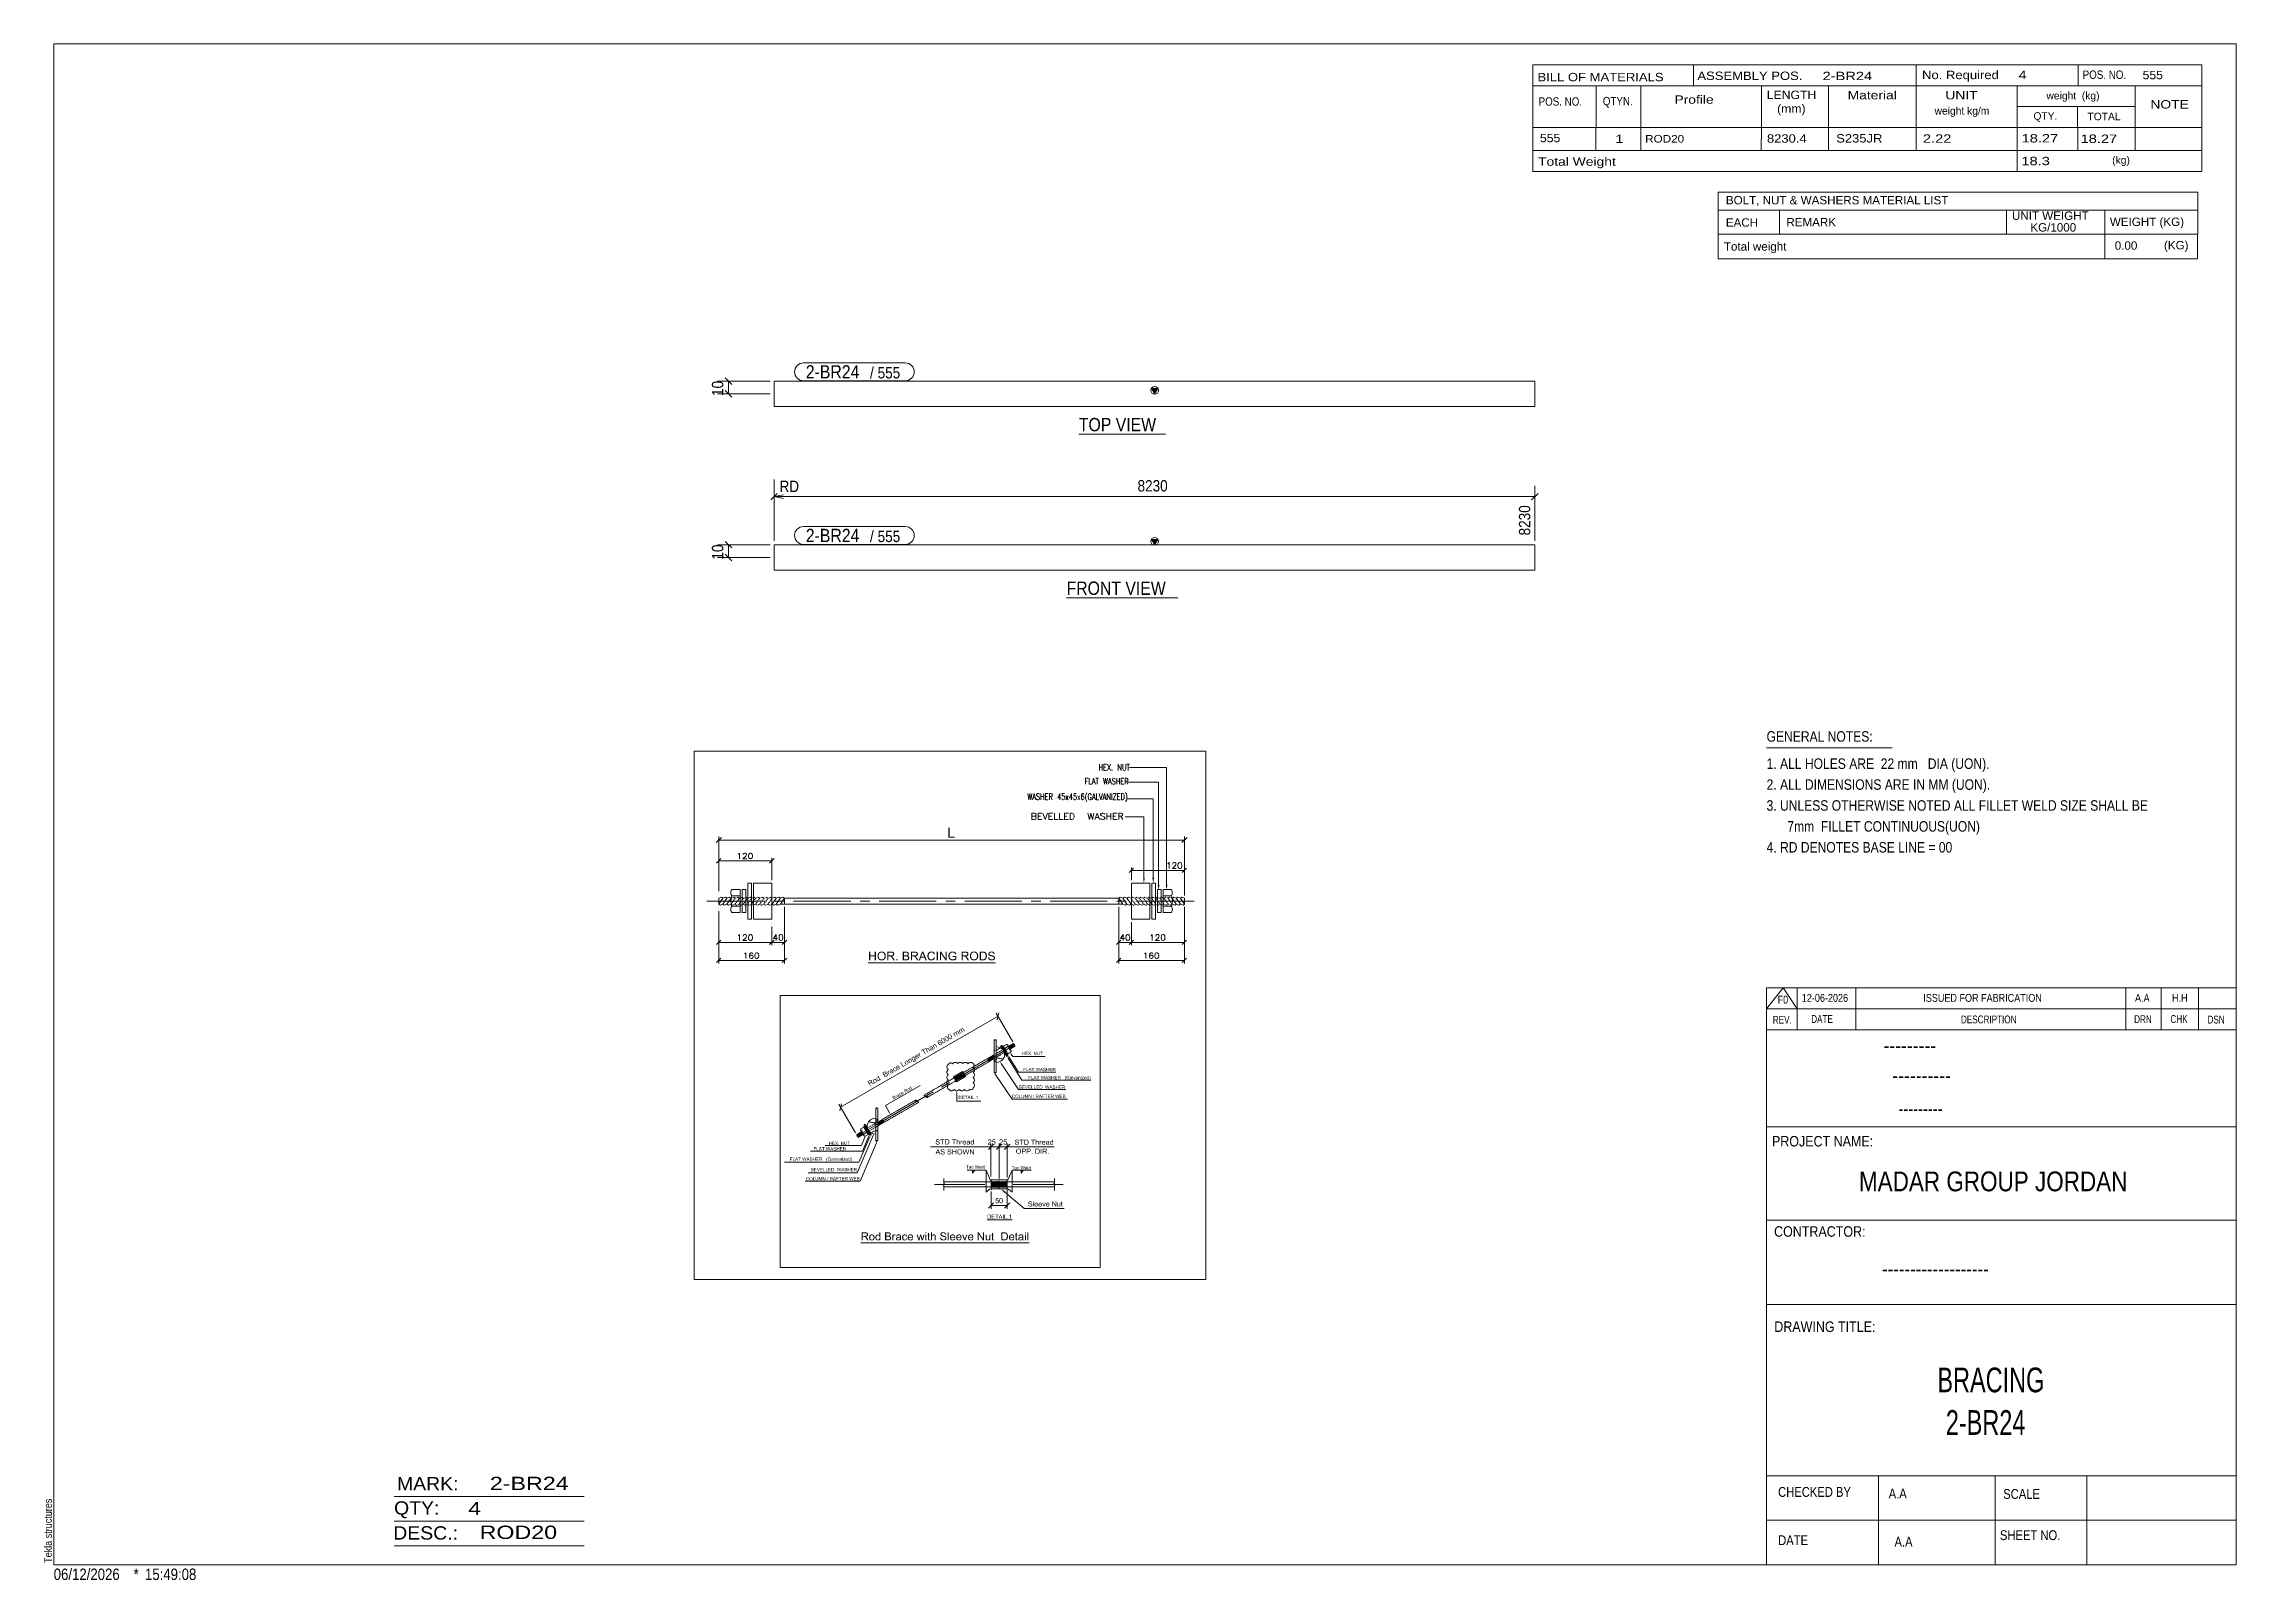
# Model space of a CAD drawing. Header units: millimetres. Extents: x 2 to 579, y 1 to 405.
import ezdxf

# ---------------------------------------------------------------- set-up
doc = ezdxf.new("R2010")
doc.units = ezdxf.units.MM
doc.linetypes.add('XKITLINE00', pattern=[0])
for name, color, linetype, lineweight in [('Dimensions', 7, 'Continuous', 0), ('DrawingSheet', 5, 'Continuous', 0), ('GraphicObject', 6, 'Continuous', 0), ('LinkedObject', 7, 'Continuous', 0), ('OtherObjectType', 7, 'Continuous', 0), ('Part', 2, 'Continuous', 0), ('PartMark', 7, 'Continuous', 0)]:
    doc.layers.add(name, color=color, linetype=linetype, lineweight=lineweight)
doc.styles.add('@ARIAL_UNICODE_MS_BOLD', font='ARIAL.TTF')
doc.styles.add('ARIAL', font='ARIAL.TTF')
doc.styles.add('ARIAL_NARROW', font='ARIALN.TTF')
doc.styles.add('COMIC_SANS_MS_BOLD', font='COMICBD.TTF')
doc.styles.add('SWIS721_EX_BT', font='ARIAL.TTF')
doc.styles.add('SWISSE', font='ARIAL.TTF')

# ---------------------------------------------------------------- blocks, each defined once
blk = doc.blocks.new('*A1')
at = {"layer": 'Part'}
blk.add_hatch(color=2, dxfattribs=at).paths.add_polyline_path([(293.75, 274.66), (295.35, 274.66), (294.55, 273.26)], flags=17)
at = {"layer": 'Part', "color": 2, "linetype": 'XKITLINE00', "lineweight": 0}
for p, q in [((194.45, 273.26), (294.45, 273.26)), ((194.45, 267.56), (194.45, 273.26)), ((294.55, 273.26), (293.75, 274.66)), ((293.75, 274.66), (295.35, 274.66)), ((295.35, 274.66), (294.55, 273.26)), ((294.55, 273.26), (394.55, 273.26)), ((394.55, 273.26), (394.55, 266.59)), ((194.45, 266.59), (194.45, 267.56)), ((294.45, 266.59), (194.45, 266.59)), ((394.55, 266.59), (294.55, 266.59))]:
    blk.add_line(p, q, dxfattribs=at)
blk.add_circle((294.55, 274.16), 1, dxfattribs=at)
blk = doc.blocks.new('*A2')
at = {"layer": 'Part'}
blk.add_hatch(color=2, dxfattribs=at).paths.add_polyline_path([(293.75, 314.36), (295.35, 314.36), (294.55, 312.96)], flags=17)
at = {"layer": 'Part', "color": 2, "linetype": 'XKITLINE00', "lineweight": 0}
for p, q in [((294.45, 316.29), (194.45, 316.29)), ((194.45, 316.29), (194.45, 309.62)), ((294.55, 312.96), (293.75, 314.36)), ((293.75, 314.36), (295.35, 314.36)), ((394.55, 316.29), (294.55, 316.29)), ((295.35, 314.36), (294.55, 312.96)), ((394.55, 309.62), (394.55, 316.29)), ((194.45, 309.62), (294.45, 309.62)), ((294.55, 309.62), (394.55, 309.62))]:
    blk.add_line(p, q, dxfattribs=at)
blk.add_circle((294.55, 313.86), 1, dxfattribs=at)
blk = doc.blocks.new('*A3')
at = {"layer": 'GraphicObject', "color": 3, "linetype": 'XKITLINE00', "lineweight": 0}
for p, q in [((307.97, 218.99), (173.41, 218.99)), ((173.41, 218.99), (173.41, 80.04)), ((307.97, 80.04), (307.97, 218.99)), ((173.41, 80.04), (307.97, 80.04))]:
    blk.add_line(p, q, dxfattribs=at)
blk = doc.blocks.new('*A4')
at = {"layer": 'LinkedObject'}
for color, points in [(7, [(240.67, 198.89), (240.31, 196.19), (240.31, 198.89)]), (7, [(240.67, 196.51), (240.31, 196.19), (240.67, 198.89)]), (7, [(240.31, 196.19), (240.67, 196.51), (241.99, 196.19)]), (7, [(241.99, 196.19), (240.67, 196.51), (241.99, 196.51)]), (1, [(291.96, 185.61), (291.73, 184.26), (291.51, 185.61)]), (1, [(294.4, 185.67), (294.18, 184.32), (293.95, 185.67)]), (1, [(295.82, 183.83), (295.59, 182.48), (295.37, 183.83)]), (1, [(297.91, 183.87), (297.68, 182.52), (297.46, 183.87)]), (7, [(219.76, 165.31), (219.45, 163.97), (219.45, 166.25)]), (7, [(219.76, 165.31), (219.45, 166.25), (219.76, 166.25)]), (7, [(219.76, 165.04), (219.45, 163.97), (219.76, 165.31)]), (7, [(219.45, 163.97), (219.76, 165.04), (219.76, 163.97)]), (7, [(219.76, 165.31), (220.94, 165.04), (219.76, 165.04)]), (7, [(220.94, 165.31), (220.94, 165.04), (219.76, 165.31)]), (7, [(221.25, 166.25), (220.94, 165.31), (220.94, 166.25)]), (7, [(220.94, 165.04), (220.94, 165.31), (221.25, 166.25)]), (7, [(220.94, 165.04), (221.25, 166.25), (221.25, 163.97)]), (7, [(220.94, 165.04), (221.25, 163.97), (220.94, 163.97)]), (7, [(221.96, 165.97), (221.66, 165.08), (221.81, 165.81)]), (7, [(222.08, 165.7), (221.66, 165.08), (221.96, 165.97)]), (7, [(221.81, 165.81), (221.66, 165.08), (221.66, 165.36)]), (7, [(221.97, 165.33), (221.66, 165.08), (222.08, 165.7)]), (7, [(221.66, 165.08), (221.97, 165.33), (221.97, 165.08)]), (7, [(221.66, 165.08), (221.97, 164.87), (221.66, 164.93)]), (7, [(221.97, 164.87), (221.66, 165.08), (221.97, 165.08)]), (7, [(221.66, 164.93), (221.97, 164.87), (221.72, 164.64)]), (7, [(221.72, 164.64), (221.97, 164.87), (221.79, 164.51)]), (7, [(221.79, 164.51), (221.97, 164.87), (222.08, 164.54)]), (7, [(222.08, 164.54), (222.04, 164.16), (221.79, 164.51)]), (7, [(221.79, 164.51), (222.04, 164.16), (221.85, 164.38)]), (7, [(222.51, 166.29), (221.96, 165.97), (222.11, 166.13)]), (7, [(222.75, 166.29), (221.96, 165.97), (222.51, 166.29)]), (7, [(222.59, 166.03), (221.96, 165.97), (222.75, 166.29)]), (7, [(222.31, 165.92), (221.96, 165.97), (222.59, 166.03)]), (7, [(221.96, 165.97), (222.31, 165.92), (222.2, 165.81)]), (7, [(222.08, 165.7), (221.96, 165.97), (222.2, 165.81)]), (7, [(222.19, 164.42), (222.04, 164.16), (222.08, 164.54)]), (7, [(222.04, 164.16), (222.19, 164.42), (222.17, 164.08)]), (7, [(222.17, 164.08), (222.19, 164.42), (222.3, 164.31)]), (7, [(222.3, 164.31), (222.75, 163.93), (222.17, 164.08)]), (7, [(222.17, 164.08), (222.75, 163.93), (222.3, 164.01)]), (7, [(222.58, 164.19), (222.75, 163.93), (222.3, 164.31)]), (7, [(222.3, 164.01), (222.75, 163.93), (222.59, 163.93)]), (7, [(222.75, 163.93), (222.58, 164.19), (222.75, 164.19)]), (7, [(222.59, 166.03), (222.75, 166.29), (222.75, 166.03)]), (7, [(222.75, 166.29), (222.87, 166.03), (222.75, 166.03)]), (7, [(223.19, 166.22), (222.75, 166.29), (222.91, 166.29)]), (7, [(223.32, 166.14), (222.75, 166.29), (223.19, 166.22)]), (7, [(223.07, 165.98), (222.75, 166.29), (223.32, 166.14)]), (7, [(222.87, 166.03), (222.75, 166.29), (223.07, 165.98)]), (7, [(222.75, 163.93), (222.92, 164.19), (222.9, 163.93)]), (7, [(222.92, 164.19), (222.75, 163.93), (222.75, 164.19)]), (7, [(222.9, 163.93), (222.92, 164.19), (223.18, 164)]), (7, [(223.3, 164.07), (222.92, 164.19), (223.2, 164.31)]), (7, [(223.18, 164), (222.92, 164.19), (223.3, 164.07)]), (7, [(223.07, 165.98), (223.32, 166.14), (223.16, 165.92)]), (7, [(223.32, 166.14), (223.25, 165.86), (223.16, 165.92)]), (7, [(223.31, 164.43), (223.43, 164.14), (223.2, 164.31)]), (7, [(223.2, 164.31), (223.43, 164.14), (223.3, 164.07)]), (7, [(223.25, 165.86), (223.32, 166.14), (223.39, 165.7)]), (7, [(223.7, 164.49), (223.31, 164.43), (223.42, 164.55)]), (7, [(223.63, 164.35), (223.31, 164.43), (223.7, 164.49)]), (7, [(223.43, 164.14), (223.31, 164.43), (223.63, 164.35)]), (7, [(223.64, 165.86), (223.32, 166.14), (223.45, 166.07)]), (7, [(223.71, 165.72), (223.32, 166.14), (223.64, 165.86)]), (7, [(223.39, 165.7), (223.32, 166.14), (223.71, 165.72)]), (7, [(223.39, 165.7), (223.71, 165.72), (223.44, 165.6)]), (7, [(223.42, 164.55), (223.84, 165.11), (223.7, 164.49)]), (7, [(223.53, 164.89), (223.84, 165.11), (223.42, 164.55)]), (7, [(223.71, 165.72), (223.48, 165.49), (223.44, 165.6)]), (7, [(223.48, 165.49), (223.71, 165.72), (223.53, 165.25)]), (7, [(223.53, 165.25), (223.71, 165.72), (223.84, 165.28)]), (7, [(223.53, 165.11), (223.84, 165.28), (223.84, 165.11)]), (7, [(223.53, 165.25), (223.84, 165.28), (223.53, 165.11)]), (7, [(223.84, 165.11), (223.53, 164.89), (223.53, 165.11)]), (7, [(223.7, 164.49), (223.84, 165.11), (223.77, 164.62)]), (7, [(223.84, 165.28), (223.71, 165.72), (223.78, 165.59)]), (7, [(223.77, 164.62), (223.84, 165.11), (223.84, 164.93)]), (7, [(224.54, 165.25), (224.24, 163.97), (224.24, 166.25)]), (7, [(224.24, 166.25), (224.54, 166), (224.54, 165.25)]), (7, [(225.26, 166), (224.24, 166.25), (225.25, 166.25)]), (7, [(224.54, 166), (224.24, 166.25), (225.26, 166)]), (7, [(224.54, 165.25), (224.54, 164.98), (224.24, 163.97)]), (7, [(224.24, 163.97), (224.54, 164.98), (224.54, 163.97)]), (7, [(224.89, 164.98), (224.54, 165.25), (225.19, 165.25)]), (7, [(224.54, 164.98), (224.54, 165.25), (224.89, 164.98)]), (7, [(224.89, 164.98), (225.19, 165.25), (224.95, 164.98)]), (7, [(224.95, 164.98), (225.19, 165.25), (225.03, 164.98)]), (7, [(225.03, 164.98), (225.19, 165.25), (225.06, 164.97)]), (7, [(225.06, 164.97), (225.19, 165.25), (225.09, 164.96)]), (7, [(225.09, 164.96), (225.19, 165.25), (225.16, 164.93)]), (7, [(225.16, 164.93), (225.19, 165.25), (225.29, 165.25)]), (7, [(225.16, 164.93), (225.29, 165.25), (225.2, 164.91)]), (7, [(225.29, 165.25), (225.42, 165.01), (225.2, 164.91)]), (7, [(225.2, 164.91), (225.42, 165.01), (225.23, 164.89)]), (7, [(225.42, 165.01), (225.31, 164.81), (225.23, 164.89)]), (7, [(225.25, 166.25), (225.39, 166), (225.26, 166)]), (7, [(225.63, 166.22), (225.25, 166.25), (225.4, 166.25)]), (7, [(225.71, 166.19), (225.25, 166.25), (225.63, 166.22)]), (7, [(225.58, 165.95), (225.25, 166.25), (225.71, 166.19)]), (7, [(225.39, 166), (225.25, 166.25), (225.58, 165.95)]), (7, [(225.45, 165.27), (225.42, 165.01), (225.29, 165.25)]), (7, [(225.48, 164.98), (225.31, 164.81), (225.42, 165.01)]), (7, [(225.31, 164.81), (225.48, 164.98), (225.35, 164.76)]), (7, [(225.35, 164.76), (225.48, 164.98), (225.39, 164.7)]), (7, [(225.39, 164.7), (225.48, 164.98), (225.6, 164.89)]), (7, [(225.6, 164.89), (225.5, 164.55), (225.39, 164.7)]), (7, [(225.42, 165.01), (225.45, 165.27), (225.58, 165.03)]), (7, [(225.51, 165.29), (225.91, 165.22), (225.45, 165.27)]), (7, [(225.83, 165.14), (225.45, 165.27), (225.91, 165.22)]), (7, [(225.58, 165.03), (225.45, 165.27), (225.83, 165.14)]), (7, [(225.6, 164.89), (225.48, 164.98), (225.57, 164.92)]), (7, [(225.67, 164.83), (225.5, 164.55), (225.6, 164.89)]), (7, [(225.79, 164.68), (225.5, 164.55), (225.67, 164.83)]), (7, [(225.5, 164.55), (225.79, 164.68), (225.57, 164.44)]), (7, [(225.57, 165.31), (225.91, 165.22), (225.51, 165.29)]), (7, [(225.91, 165.22), (225.57, 165.31), (225.66, 165.38)]), (7, [(225.57, 164.44), (225.79, 164.68), (225.85, 164.59)]), (7, [(225.57, 164.44), (225.85, 164.59), (225.87, 163.97)]), (7, [(225.71, 166.19), (225.63, 165.9), (225.58, 165.95)]), (7, [(225.79, 166.16), (225.63, 165.9), (225.71, 166.19)]), (7, [(225.63, 165.9), (225.79, 166.16), (225.69, 165.85)]), (7, [(225.69, 165.43), (225.91, 165.22), (225.66, 165.38)]), (7, [(225.69, 165.85), (225.79, 166.16), (225.97, 165.98)]), (7, [(225.97, 165.98), (225.75, 165.71), (225.69, 165.85)]), (7, [(225.72, 165.47), (225.91, 165.22), (225.69, 165.43)]), (7, [(225.72, 165.47), (226.06, 165.63), (225.91, 165.22)]), (7, [(225.75, 165.58), (226.06, 165.63), (225.72, 165.47)]), (7, [(226.02, 165.9), (225.75, 165.71), (225.97, 165.98)]), (7, [(226.06, 165.72), (225.75, 165.71), (226.02, 165.9)]), (7, [(226.06, 165.63), (225.75, 165.71), (226.06, 165.72)]), (7, [(225.75, 165.71), (226.06, 165.63), (225.75, 165.63)]), (7, [(226.06, 165.63), (225.75, 165.58), (225.75, 165.63)]), (7, [(225.97, 165.98), (225.79, 166.16), (225.92, 166.05)]), (7, [(225.87, 163.97), (225.85, 164.59), (226.25, 163.97)]), (7, [(225.91, 165.22), (226.06, 165.63), (225.98, 165.3)]), (7, [(225.98, 165.3), (226.06, 165.63), (226.06, 165.51)]), (7, [(226.9, 164.29), (226.58, 163.97), (226.58, 164.29)]), (7, [(226.9, 163.97), (226.58, 163.97), (226.9, 164.29)]), (7, [(228.3, 166.25), (228.6, 165.02), (228.3, 163.97)]), (7, [(228.6, 165.29), (228.6, 165.02), (228.3, 166.25)]), (7, [(228.3, 166.25), (228.6, 165.98), (228.6, 165.29)]), (7, [(229.06, 165.98), (228.3, 166.25), (229.16, 166.25)]), (7, [(228.6, 165.98), (228.3, 166.25), (229.06, 165.98)]), (7, [(228.3, 163.97), (228.6, 165.02), (228.6, 164.24)]), (7, [(228.6, 164.24), (229.17, 163.97), (228.3, 163.97)]), (7, [(229.13, 165.02), (228.6, 165.29), (229.1, 165.29)]), (7, [(228.6, 165.02), (228.6, 165.29), (229.13, 165.02)]), (7, [(229.17, 164.24), (229.17, 163.97), (228.6, 164.24)]), (7, [(229.06, 165.98), (229.16, 166.25), (229.18, 165.98)]), (7, [(229.24, 165.02), (229.1, 165.29), (229.2, 165.29)]), (7, [(229.13, 165.02), (229.1, 165.29), (229.24, 165.02)]), (7, [(229.16, 166.25), (229.36, 165.97), (229.18, 165.98)]), (7, [(229.29, 166.25), (229.36, 165.97), (229.16, 166.25)]), (7, [(229.17, 164.24), (229.28, 163.97), (229.17, 163.97)]), (7, [(229.25, 164.24), (229.28, 163.97), (229.17, 164.24)]), (7, [(229.34, 165.31), (229.6, 165.18), (229.2, 165.29)]), (7, [(229.2, 165.29), (229.6, 165.18), (229.24, 165.02)]), (7, [(229.24, 165.02), (229.6, 165.18), (229.41, 165)]), (7, [(229.25, 164.24), (229.46, 163.99), (229.28, 163.97)]), (7, [(229.35, 164.24), (229.46, 163.99), (229.25, 164.24)]), (7, [(229.5, 166.22), (229.36, 165.97), (229.29, 166.25)]), (7, [(229.39, 165.32), (229.68, 165.22), (229.34, 165.31)]), (7, [(229.6, 165.18), (229.34, 165.31), (229.68, 165.22)]), (7, [(229.38, 164.25), (229.46, 163.99), (229.35, 164.24)]), (7, [(229.36, 165.97), (229.5, 166.22), (229.41, 165.95)]), (7, [(229.54, 164.01), (229.38, 164.25), (229.43, 164.26)]), (7, [(229.46, 163.99), (229.38, 164.25), (229.54, 164.01)]), (7, [(229.44, 165.34), (229.68, 165.22), (229.39, 165.32)]), (7, [(229.41, 165.95), (229.5, 166.22), (229.46, 165.94)]), (7, [(229.6, 165.18), (229.47, 164.99), (229.41, 165)]), (7, [(229.52, 164.29), (229.79, 164.12), (229.43, 164.26)]), (7, [(229.43, 164.26), (229.79, 164.12), (229.54, 164.01)]), (7, [(229.53, 165.39), (229.68, 165.22), (229.44, 165.34)]), (7, [(229.46, 165.94), (229.5, 166.22), (229.58, 166.18)]), (7, [(229.58, 166.18), (229.54, 165.88), (229.46, 165.94)]), (7, [(229.47, 164.99), (229.6, 165.18), (229.52, 164.97)]), (7, [(229.52, 164.97), (229.6, 165.18), (229.62, 164.9)]), (7, [(229.55, 164.31), (229.79, 164.12), (229.52, 164.29)]), (7, [(229.84, 165.39), (229.53, 165.39), (229.59, 165.47)]), (7, [(229.8, 165.33), (229.53, 165.39), (229.84, 165.39)]), (7, [(229.68, 165.22), (229.53, 165.39), (229.8, 165.33)]), (7, [(229.66, 166.15), (229.54, 165.88), (229.58, 166.18)]), (7, [(229.78, 166.04), (229.54, 165.88), (229.66, 166.15)]), (7, [(229.83, 165.97), (229.54, 165.88), (229.78, 166.04)]), (7, [(229.54, 165.88), (229.83, 165.97), (229.56, 165.83)]), (7, [(229.54, 164.01), (229.79, 164.12), (229.62, 164.02)]), (7, [(229.79, 164.12), (229.55, 164.31), (229.59, 164.33)]), (7, [(229.83, 165.97), (229.59, 165.79), (229.56, 165.83)]), (7, [(229.59, 165.79), (229.83, 165.97), (229.62, 165.69)]), (7, [(229.59, 165.47), (229.92, 165.67), (229.84, 165.39)]), (7, [(229.62, 165.57), (229.92, 165.67), (229.59, 165.47)]), (7, [(229.65, 164.4), (229.96, 164.33), (229.59, 164.33)]), (7, [(229.59, 164.33), (229.96, 164.33), (229.79, 164.12)]), (7, [(229.86, 165.05), (229.6, 165.18), (229.7, 165.15)]), (7, [(229.62, 164.9), (229.6, 165.18), (229.86, 165.05)]), (7, [(229.62, 165.69), (229.83, 165.97), (229.92, 165.67)]), (7, [(229.92, 165.67), (229.62, 165.63), (229.62, 165.69)]), (7, [(229.62, 165.63), (229.92, 165.67), (229.62, 165.57)]), (7, [(229.62, 164.9), (229.86, 165.05), (229.65, 164.85)]), (7, [(229.62, 164.02), (229.79, 164.12), (229.74, 164.08)]), (7, [(229.65, 164.85), (229.86, 165.05), (229.68, 164.81)]), (7, [(229.67, 164.44), (229.96, 164.33), (229.65, 164.4)]), (7, [(229.96, 164.33), (229.67, 164.44), (229.69, 164.48)]), (7, [(229.68, 164.81), (229.86, 165.05), (229.91, 164.98)]), (7, [(229.91, 164.98), (229.72, 164.69), (229.68, 164.81)]), (7, [(229.69, 164.48), (230.03, 164.63), (229.96, 164.33)]), (7, [(229.72, 164.58), (230.03, 164.63), (229.69, 164.48)]), (7, [(229.97, 164.9), (229.72, 164.69), (229.91, 164.98)]), (7, [(230.03, 164.73), (229.72, 164.69), (229.97, 164.9)]), (7, [(230.03, 164.63), (229.72, 164.69), (230.03, 164.73)]), (7, [(229.72, 164.69), (230.03, 164.63), (229.72, 164.63)]), (7, [(230.03, 164.63), (229.72, 164.58), (229.72, 164.63)]), (7, [(229.79, 164.12), (229.96, 164.33), (229.84, 164.16)]), (7, [(229.92, 165.75), (229.83, 165.97), (229.87, 165.9)]), (7, [(229.92, 165.67), (229.83, 165.97), (229.92, 165.75)]), (7, [(229.84, 165.39), (229.92, 165.67), (229.88, 165.46)]), (7, [(229.84, 164.16), (229.96, 164.33), (229.92, 164.26)]), (7, [(229.88, 165.46), (229.92, 165.67), (229.92, 165.6)]), (7, [(229.96, 164.33), (230.03, 164.63), (229.99, 164.4)]), (7, [(229.99, 164.4), (230.03, 164.63), (230.03, 164.55)]), (7, [(230.75, 165.25), (230.45, 163.97), (230.45, 166.25)]), (7, [(230.45, 166.25), (230.75, 166), (230.75, 165.25)]), (7, [(231.47, 166), (230.45, 166.25), (231.46, 166.25)]), (7, [(230.75, 166), (230.45, 166.25), (231.47, 166)]), (7, [(230.75, 165.25), (230.75, 164.98), (230.45, 163.97)]), (7, [(230.45, 163.97), (230.75, 164.98), (230.75, 163.97)]), (7, [(231.1, 164.98), (230.75, 165.25), (231.4, 165.25)]), (7, [(230.75, 164.98), (230.75, 165.25), (231.1, 164.98)]), (7, [(231.1, 164.98), (231.4, 165.25), (231.16, 164.98)]), (7, [(231.16, 164.98), (231.4, 165.25), (231.24, 164.98)]), (7, [(231.24, 164.98), (231.4, 165.25), (231.27, 164.97)]), (7, [(231.27, 164.97), (231.4, 165.25), (231.3, 164.96)]), (7, [(231.3, 164.96), (231.4, 165.25), (231.37, 164.93)]), (7, [(231.37, 164.93), (231.4, 165.25), (231.5, 165.25)]), (7, [(231.37, 164.93), (231.5, 165.25), (231.41, 164.91)]), (7, [(231.5, 165.25), (231.63, 165.01), (231.41, 164.91)]), (7, [(231.41, 164.91), (231.63, 165.01), (231.44, 164.89)]), (7, [(231.63, 165.01), (231.52, 164.81), (231.44, 164.89)]), (7, [(231.46, 166.25), (231.6, 166), (231.47, 166)]), (7, [(231.84, 166.22), (231.46, 166.25), (231.61, 166.25)]), (7, [(231.92, 166.19), (231.46, 166.25), (231.84, 166.22)]), (7, [(231.78, 165.95), (231.46, 166.25), (231.92, 166.19)]), (7, [(231.6, 166), (231.46, 166.25), (231.78, 165.95)]), (7, [(231.66, 165.27), (231.63, 165.01), (231.5, 165.25)]), (7, [(231.69, 164.98), (231.52, 164.81), (231.63, 165.01)]), (7, [(231.52, 164.81), (231.69, 164.98), (231.56, 164.76)]), (7, [(231.56, 164.76), (231.69, 164.98), (231.6, 164.7)]), (7, [(231.6, 164.7), (231.69, 164.98), (231.81, 164.89)]), (7, [(231.81, 164.89), (231.71, 164.55), (231.6, 164.7)]), (7, [(231.63, 165.01), (231.66, 165.27), (231.79, 165.03)]), (7, [(231.72, 165.29), (232.11, 165.22), (231.66, 165.27)]), (7, [(232.04, 165.14), (231.66, 165.27), (232.11, 165.22)]), (7, [(231.79, 165.03), (231.66, 165.27), (232.04, 165.14)]), (7, [(231.81, 164.89), (231.69, 164.98), (231.78, 164.92)]), (7, [(231.88, 164.83), (231.71, 164.55), (231.81, 164.89)]), (7, [(232, 164.68), (231.71, 164.55), (231.88, 164.83)]), (7, [(231.71, 164.55), (232, 164.68), (231.78, 164.44)]), (7, [(231.78, 165.31), (232.11, 165.22), (231.72, 165.29)]), (7, [(231.92, 166.19), (231.84, 165.9), (231.78, 165.95)]), (7, [(232.11, 165.22), (231.78, 165.31), (231.87, 165.38)]), (7, [(231.78, 164.44), (232, 164.68), (232.06, 164.59)]), (7, [(231.78, 164.44), (232.06, 164.59), (232.08, 163.97)]), (7, [(232, 166.16), (231.84, 165.9), (231.92, 166.19)]), (7, [(231.84, 165.9), (232, 166.16), (231.9, 165.85)]), (7, [(231.9, 165.43), (232.11, 165.22), (231.87, 165.38)]), (7, [(231.9, 165.85), (232, 166.16), (232.18, 165.98)]), (7, [(232.18, 165.98), (231.96, 165.71), (231.9, 165.85)]), (7, [(231.93, 165.47), (232.11, 165.22), (231.9, 165.43)]), (7, [(231.93, 165.47), (232.27, 165.63), (232.11, 165.22)]), (7, [(231.96, 165.58), (232.27, 165.63), (231.93, 165.47)]), (7, [(232.22, 165.9), (231.96, 165.71), (232.18, 165.98)]), (7, [(232.27, 165.72), (231.96, 165.71), (232.22, 165.9)]), (7, [(232.27, 165.63), (231.96, 165.71), (232.27, 165.72)]), (7, [(231.96, 165.71), (232.27, 165.63), (231.96, 165.63)]), (7, [(232.27, 165.63), (231.96, 165.58), (231.96, 165.63)]), (7, [(232.18, 165.98), (232, 166.16), (232.13, 166.05)]), (7, [(232.08, 163.97), (232.06, 164.59), (232.46, 163.97)]), (7, [(232.11, 165.22), (232.27, 165.63), (232.19, 165.3)]), (7, [(232.19, 165.3), (232.27, 165.63), (232.27, 165.51)]), (7, [(233.37, 166.25), (233.41, 165.58), (232.5, 163.97)]), (7, [(232.5, 163.97), (233.41, 165.58), (233.15, 164.91)]), (7, [(233.07, 164.66), (232.5, 163.97), (233.15, 164.91)]), (7, [(232.5, 163.97), (233.07, 164.66), (232.82, 163.97)]), (7, [(233.15, 164.91), (234.02, 164.66), (233.07, 164.66)]), (7, [(233.93, 164.91), (234.02, 164.66), (233.15, 164.91)]), (7, [(233.41, 165.58), (233.37, 166.25), (233.44, 165.69)]), (7, [(233.44, 165.69), (233.37, 166.25), (233.51, 165.9)]), (7, [(233.51, 165.9), (233.37, 166.25), (233.53, 166.01)]), (7, [(233.7, 166.25), (233.53, 166.01), (233.37, 166.25)]), (7, [(233.53, 166.01), (233.7, 166.25), (233.56, 165.92)]), (7, [(233.56, 165.92), (233.7, 166.25), (233.64, 165.68)]), (7, [(233.64, 165.68), (233.7, 166.25), (233.69, 165.54)]), (7, [(233.69, 165.54), (233.7, 166.25), (233.93, 164.91)]), (7, [(233.93, 164.91), (233.7, 166.25), (234.02, 164.66)]), (7, [(234.02, 164.66), (233.7, 166.25), (234.63, 163.97)]), (7, [(234.02, 164.66), (234.63, 163.97), (234.29, 163.97)]), (7, [(235.14, 165.46), (234.79, 165.31), (234.86, 165.62)]), (7, [(235.1, 165.24), (234.79, 165.31), (235.14, 165.46)]), (7, [(234.79, 165.31), (235.1, 165.24), (234.79, 165.13)]), (7, [(234.79, 165.13), (235.1, 165.24), (235.1, 165.13)]), (7, [(235.1, 165.13), (234.79, 164.96), (234.79, 165.13)]), (7, [(235.1, 164.98), (234.79, 164.96), (235.1, 165.13)]), (7, [(235.1, 164.98), (234.91, 164.51), (234.79, 164.96)]), (7, [(234.79, 164.96), (234.91, 164.51), (234.85, 164.66)]), (7, [(235.17, 165.57), (234.86, 165.62), (234.93, 165.75)]), (7, [(235.14, 165.46), (234.86, 165.62), (235.17, 165.57)]), (7, [(235.14, 164.73), (234.91, 164.51), (235.1, 164.98)]), (7, [(234.91, 164.51), (235.14, 164.73), (235.19, 164.62)]), (7, [(235.23, 164.51), (234.91, 164.51), (235.19, 164.62)]), (7, [(234.91, 164.51), (235.26, 164.08), (234.97, 164.37)]), (7, [(235.23, 164.51), (235.26, 164.08), (234.91, 164.51)]), (7, [(234.99, 165.88), (235.33, 165.85), (234.93, 165.75)]), (7, [(234.93, 165.75), (235.33, 165.85), (235.21, 165.68)]), (7, [(235.17, 165.57), (234.93, 165.75), (235.21, 165.68)]), (7, [(234.97, 164.37), (235.26, 164.08), (235.15, 164.15)]), (7, [(235.19, 166.09), (235.33, 165.85), (234.99, 165.88)]), (7, [(235.31, 166.16), (235.33, 165.85), (235.19, 166.09)]), (7, [(235.36, 164.35), (235.26, 164.08), (235.23, 164.51)]), (7, [(235.26, 164.08), (235.36, 164.35), (235.45, 164.29)]), (7, [(235.54, 164.24), (235.26, 164.08), (235.45, 164.29)]), (7, [(235.54, 164.24), (235.86, 163.93), (235.26, 164.08)]), (7, [(235.26, 164.08), (235.86, 163.93), (235.38, 164)]), (7, [(235.44, 166.22), (235.73, 166.03), (235.31, 166.16)]), (7, [(235.31, 166.16), (235.73, 166.03), (235.51, 165.97)]), (7, [(235.33, 165.85), (235.31, 166.16), (235.42, 165.91)]), (7, [(235.42, 165.91), (235.31, 166.16), (235.51, 165.97)]), (7, [(235.38, 164), (235.86, 163.93), (235.68, 163.93)]), (7, [(235.72, 166.29), (235.73, 166.03), (235.44, 166.22)]), (7, [(235.73, 164.19), (235.86, 163.93), (235.54, 164.24)]), (7, [(235.87, 166.29), (235.73, 166.03), (235.72, 166.29)]), (7, [(235.73, 166.03), (235.87, 166.29), (235.86, 166.03)]), (7, [(235.86, 163.93), (235.73, 164.19), (235.84, 164.19)]), (7, [(235.97, 164.19), (235.86, 163.93), (235.84, 164.19)]), (7, [(235.87, 166.29), (235.98, 166.03), (235.86, 166.03)]), (7, [(235.97, 164.19), (236.47, 164.12), (235.86, 163.93)]), (7, [(235.86, 163.93), (236.47, 164.12), (236.04, 163.93)]), (7, [(236.33, 166.21), (235.87, 166.29), (236.04, 166.29)]), (7, [(236.44, 166.12), (235.87, 166.29), (236.33, 166.21)]), (7, [(236.17, 165.98), (235.87, 166.29), (236.44, 166.12)]), (7, [(235.98, 166.03), (235.87, 166.29), (236.17, 165.98)]), (7, [(236.18, 164.26), (236.47, 164.12), (235.97, 164.19)]), (7, [(236.04, 163.93), (236.47, 164.12), (236.34, 164.03)]), (7, [(236.17, 165.98), (236.44, 166.12), (236.24, 165.92)]), (7, [(236.47, 164.12), (236.18, 164.26), (236.27, 164.33)]), (7, [(236.44, 166.12), (236.32, 165.86), (236.24, 165.92)]), (7, [(236.36, 164.41), (236.47, 164.12), (236.27, 164.33)]), (7, [(236.32, 165.86), (236.44, 166.12), (236.43, 165.68)]), (7, [(236.36, 164.41), (236.81, 164.69), (236.47, 164.12)]), (7, [(236.48, 164.62), (236.81, 164.69), (236.36, 164.41)]), (7, [(236.43, 165.68), (236.44, 166.12), (236.77, 165.63)]), (7, [(236.43, 165.68), (236.77, 165.63), (236.47, 165.56)]), (7, [(236.72, 165.79), (236.44, 166.12), (236.56, 166.03)]), (7, [(236.77, 165.63), (236.44, 166.12), (236.72, 165.79)]), (7, [(236.47, 164.12), (236.81, 164.69), (236.59, 164.22)]), (7, [(236.81, 164.69), (236.48, 164.62), (236.51, 164.77)]), (7, [(236.59, 164.22), (236.81, 164.69), (236.76, 164.51)]), (7, [(237.53, 166.25), (237.23, 163.97), (237.23, 166.25)]), (7, [(237.53, 163.97), (237.23, 163.97), (237.53, 166.25)]), (7, [(238.06, 166.25), (238.36, 165.76), (238.06, 163.97)]), (7, [(238.36, 165.76), (238.06, 166.25), (238.38, 166.25)]), (7, [(238.06, 163.97), (238.36, 165.76), (238.36, 163.97)]), (7, [(238.36, 165.76), (238.38, 166.25), (239.55, 163.97)]), (7, [(239.55, 163.97), (238.38, 166.25), (239.57, 164.46)]), (7, [(239.57, 164.46), (239.86, 163.97), (239.55, 163.97)]), (7, [(239.86, 166.25), (239.57, 164.46), (239.57, 166.25)]), (7, [(239.86, 163.97), (239.57, 164.46), (239.86, 166.25)]), (7, [(240.44, 165.72), (240.3, 165.27), (240.37, 165.58)]), (7, [(240.65, 165.47), (240.3, 165.27), (240.44, 165.72)]), (7, [(240.61, 165.24), (240.3, 165.27), (240.65, 165.47)]), (7, [(240.3, 165.27), (240.61, 165.24), (240.3, 165.1)]), (7, [(240.3, 165.1), (240.61, 165.24), (240.61, 165.12)]), (7, [(240.61, 164.97), (240.3, 165.1), (240.61, 165.12)]), (7, [(240.3, 165.1), (240.44, 164.49), (240.3, 164.93)]), (7, [(240.61, 164.97), (240.44, 164.49), (240.3, 165.1)]), (7, [(240.3, 164.93), (240.44, 164.49), (240.37, 164.63)]), (7, [(240.84, 166.15), (240.44, 165.72), (240.71, 166.08)]), (7, [(241.01, 165.94), (240.44, 165.72), (240.84, 166.15)]), (7, [(240.71, 166.08), (240.44, 165.72), (240.51, 165.87)]), (7, [(240.89, 165.86), (240.44, 165.72), (241.01, 165.94)]), (7, [(240.84, 165.81), (240.44, 165.72), (240.89, 165.86)]), (7, [(240.79, 165.75), (240.44, 165.72), (240.84, 165.81)]), (7, [(240.72, 165.64), (240.44, 165.72), (240.79, 165.75)]), (7, [(240.44, 165.72), (240.72, 165.64), (240.7, 165.58)]), (7, [(240.65, 165.47), (240.44, 165.72), (240.7, 165.58)]), (7, [(240.66, 164.71), (240.44, 164.49), (240.61, 164.97)]), (7, [(240.44, 164.49), (240.66, 164.71), (240.71, 164.61)]), (7, [(240.77, 164.5), (240.44, 164.49), (240.71, 164.61)]), (7, [(240.77, 164.5), (240.85, 164.07), (240.44, 164.49)]), (7, [(240.44, 164.49), (240.85, 164.07), (240.51, 164.35)]), (7, [(240.51, 164.35), (240.85, 164.07), (240.72, 164.14)]), (7, [(240.92, 164.35), (240.85, 164.07), (240.77, 164.5)]), (7, [(241.27, 166.29), (240.84, 166.15), (240.97, 166.22)]), (7, [(241.34, 166.03), (240.84, 166.15), (241.27, 166.29)]), (7, [(240.84, 166.15), (241.08, 165.97), (241.01, 165.94)]), (7, [(241.08, 165.97), (240.84, 166.15), (241.16, 166)]), (7, [(241.16, 166), (240.84, 166.15), (241.34, 166.03)]), (7, [(240.85, 164.07), (240.92, 164.35), (241.02, 164.3)]), (7, [(241.12, 164.25), (240.85, 164.07), (241.02, 164.3)]), (7, [(241.12, 164.25), (241.47, 163.93), (240.85, 164.07)]), (7, [(240.85, 164.07), (241.47, 163.93), (240.99, 164)]), (7, [(240.99, 164), (241.47, 163.93), (241.3, 163.93)]), (7, [(241.33, 164.2), (241.47, 163.93), (241.12, 164.25)]), (7, [(241.44, 166.03), (241.27, 166.29), (241.44, 166.29)]), (7, [(241.34, 166.03), (241.27, 166.29), (241.44, 166.03)]), (7, [(241.47, 163.93), (241.33, 164.2), (241.45, 164.2)]), (7, [(241.44, 166.29), (241.53, 166.03), (241.44, 166.03)]), (7, [(241.57, 166.29), (241.53, 166.03), (241.44, 166.29)]), (7, [(241.44, 165.13), (242.11, 164.86), (241.44, 164.86)]), (7, [(242.41, 165.13), (242.11, 164.86), (241.44, 165.13)]), (7, [(241.45, 164.2), (241.59, 163.93), (241.47, 163.93)]), (7, [(241.55, 164.2), (241.59, 163.93), (241.45, 164.2)]), (7, [(241.53, 166.03), (241.57, 166.29), (241.69, 166)]), (7, [(241.74, 164.24), (241.83, 163.97), (241.55, 164.2)]), (7, [(241.55, 164.2), (241.83, 163.97), (241.59, 163.93)]), (7, [(241.89, 166.21), (241.57, 166.29), (241.79, 166.25)]), (7, [(241.69, 166), (241.57, 166.29), (241.89, 166.21)]), (7, [(241.69, 166), (241.89, 166.21), (241.76, 165.97)]), (7, [(241.95, 164.02), (241.74, 164.24), (241.83, 164.28)]), (7, [(241.83, 163.97), (241.74, 164.24), (241.95, 164.02)]), (7, [(241.89, 166.21), (241.83, 165.94), (241.76, 165.97)]), (7, [(241.83, 165.94), (241.89, 166.21), (241.94, 165.86)]), (7, [(241.92, 164.31), (242.07, 164.06), (241.83, 164.28)]), (7, [(241.83, 164.28), (242.07, 164.06), (241.95, 164.02)]), (7, [(242.15, 166.06), (241.89, 166.21), (241.99, 166.17)]), (7, [(242.2, 165.99), (241.89, 166.21), (242.15, 166.06)]), (7, [(241.94, 165.86), (241.89, 166.21), (242.2, 165.99)]), (7, [(242.07, 164.39), (242.41, 164.29), (241.92, 164.31)]), (7, [(241.92, 164.31), (242.41, 164.29), (242.07, 164.06)]), (7, [(241.94, 165.86), (242.2, 165.99), (241.98, 165.81)]), (7, [(242.2, 165.99), (242.01, 165.76), (241.98, 165.81)]), (7, [(242.01, 165.76), (242.2, 165.99), (242.08, 165.63)]), (7, [(242.11, 164.44), (242.41, 164.29), (242.07, 164.39)]), (7, [(242.07, 164.06), (242.41, 164.29), (242.3, 164.2)]), (7, [(242.08, 165.63), (242.2, 165.99), (242.35, 165.73)]), (7, [(242.08, 165.63), (242.35, 165.73), (242.1, 165.54)]), (7, [(242.1, 165.54), (242.35, 165.73), (242.38, 165.61)]), (7, [(242.11, 164.44), (242.41, 165.13), (242.41, 164.29)]), (7, [(242.11, 164.86), (242.41, 165.13), (242.11, 164.44)]), (7, [(242.35, 165.73), (242.2, 165.99), (242.26, 165.92)]), (7, [(244.05, 165.25), (243.75, 163.97), (243.75, 166.25)]), (7, [(243.75, 166.25), (244.05, 166), (244.05, 165.25)]), (7, [(244.77, 166), (243.75, 166.25), (244.76, 166.25)]), (7, [(244.05, 166), (243.75, 166.25), (244.77, 166)]), (7, [(244.05, 165.25), (244.05, 164.98), (243.75, 163.97)]), (7, [(243.75, 163.97), (244.05, 164.98), (244.05, 163.97)]), (7, [(244.4, 164.98), (244.05, 165.25), (244.7, 165.25)]), (7, [(244.05, 164.98), (244.05, 165.25), (244.4, 164.98)]), (7, [(244.4, 164.98), (244.7, 165.25), (244.46, 164.98)]), (7, [(244.46, 164.98), (244.7, 165.25), (244.54, 164.98)]), (7, [(244.54, 164.98), (244.7, 165.25), (244.57, 164.97)]), (7, [(244.57, 164.97), (244.7, 165.25), (244.61, 164.96)]), (7, [(244.61, 164.96), (244.7, 165.25), (244.67, 164.93)]), (7, [(244.67, 164.93), (244.7, 165.25), (244.8, 165.25)]), (7, [(244.67, 164.93), (244.8, 165.25), (244.71, 164.91)]), (7, [(244.8, 165.25), (244.93, 165.01), (244.71, 164.91)]), (7, [(244.71, 164.91), (244.93, 165.01), (244.74, 164.89)]), (7, [(244.93, 165.01), (244.82, 164.81), (244.74, 164.89)]), (7, [(244.76, 166.25), (244.9, 166), (244.77, 166)]), (7, [(245.15, 166.22), (244.76, 166.25), (244.91, 166.25)]), (7, [(245.23, 166.19), (244.76, 166.25), (245.15, 166.22)]), (7, [(245.09, 165.95), (244.76, 166.25), (245.23, 166.19)]), (7, [(244.9, 166), (244.76, 166.25), (245.09, 165.95)]), (7, [(244.97, 165.27), (244.93, 165.01), (244.8, 165.25)]), (7, [(244.99, 164.98), (244.82, 164.81), (244.93, 165.01)]), (7, [(244.82, 164.81), (244.99, 164.98), (244.86, 164.76)]), (7, [(244.86, 164.76), (244.99, 164.98), (244.9, 164.7)]), (7, [(244.9, 164.7), (244.99, 164.98), (245.11, 164.89)]), (7, [(245.11, 164.89), (245.01, 164.55), (244.9, 164.7)]), (7, [(244.93, 165.01), (244.97, 165.27), (245.1, 165.03)]), (7, [(245.03, 165.29), (245.42, 165.22), (244.97, 165.27)]), (7, [(245.34, 165.14), (244.97, 165.27), (245.42, 165.22)]), (7, [(245.1, 165.03), (244.97, 165.27), (245.34, 165.14)]), (7, [(245.11, 164.89), (244.99, 164.98), (245.08, 164.92)]), (7, [(245.18, 164.83), (245.01, 164.55), (245.11, 164.89)]), (7, [(245.31, 164.68), (245.01, 164.55), (245.18, 164.83)]), (7, [(245.01, 164.55), (245.31, 164.68), (245.08, 164.44)]), (7, [(245.08, 165.31), (245.42, 165.22), (245.03, 165.29)]), (7, [(245.42, 165.22), (245.08, 165.31), (245.17, 165.38)]), (7, [(245.08, 164.44), (245.31, 164.68), (245.36, 164.59)]), (7, [(245.08, 164.44), (245.36, 164.59), (245.38, 163.97)]), (7, [(245.23, 166.19), (245.15, 165.9), (245.09, 165.95)]), (7, [(245.31, 166.16), (245.15, 165.9), (245.23, 166.19)]), (7, [(245.15, 165.9), (245.31, 166.16), (245.21, 165.85)]), (7, [(245.2, 165.43), (245.42, 165.22), (245.17, 165.38)]), (7, [(245.23, 165.47), (245.42, 165.22), (245.2, 165.43)]), (7, [(245.21, 165.85), (245.31, 166.16), (245.48, 165.98)]), (7, [(245.48, 165.98), (245.26, 165.71), (245.21, 165.85)]), (7, [(245.23, 165.47), (245.57, 165.63), (245.42, 165.22)]), (7, [(245.26, 165.58), (245.57, 165.63), (245.23, 165.47)]), (7, [(245.53, 165.9), (245.26, 165.71), (245.48, 165.98)]), (7, [(245.57, 165.72), (245.26, 165.71), (245.53, 165.9)]), (7, [(245.57, 165.63), (245.26, 165.71), (245.57, 165.72)]), (7, [(245.26, 165.71), (245.57, 165.63), (245.26, 165.63)]), (7, [(245.57, 165.63), (245.26, 165.58), (245.26, 165.63)]), (7, [(245.48, 165.98), (245.31, 166.16), (245.43, 166.05)]), (7, [(245.38, 163.97), (245.36, 164.59), (245.76, 163.97)]), (7, [(245.42, 165.22), (245.57, 165.63), (245.5, 165.3)]), (7, [(245.5, 165.3), (245.57, 165.63), (245.57, 165.51)]), (7, [(246.26, 165.97), (245.96, 165.08), (246.11, 165.81)]), (7, [(246.38, 165.7), (245.96, 165.08), (246.26, 165.97)]), (7, [(246.11, 165.81), (245.96, 165.08), (245.96, 165.36)]), (7, [(246.27, 165.33), (245.96, 165.08), (246.38, 165.7)]), (7, [(245.96, 165.08), (246.27, 165.33), (246.27, 165.08)]), (7, [(245.96, 165.08), (246.27, 164.87), (245.96, 164.93)]), (7, [(246.27, 164.87), (245.96, 165.08), (246.27, 165.08)]), (7, [(245.96, 164.93), (246.27, 164.87), (246.02, 164.64)]), (7, [(246.02, 164.64), (246.27, 164.87), (246.09, 164.51)]), (7, [(246.09, 164.51), (246.27, 164.87), (246.38, 164.54)]), (7, [(246.38, 164.54), (246.35, 164.16), (246.09, 164.51)]), (7, [(246.09, 164.51), (246.35, 164.16), (246.15, 164.38)]), (7, [(246.81, 166.29), (246.26, 165.97), (246.42, 166.13)]), (7, [(247.05, 166.29), (246.26, 165.97), (246.81, 166.29)]), (7, [(246.89, 166.03), (246.26, 165.97), (247.05, 166.29)]), (7, [(246.62, 165.92), (246.26, 165.97), (246.89, 166.03)]), (7, [(246.26, 165.97), (246.62, 165.92), (246.5, 165.81)]), (7, [(246.38, 165.7), (246.26, 165.97), (246.5, 165.81)]), (7, [(246.49, 164.42), (246.35, 164.16), (246.38, 164.54)]), (7, [(246.35, 164.16), (246.49, 164.42), (246.47, 164.08)]), (7, [(246.47, 164.08), (246.49, 164.42), (246.6, 164.31)]), (7, [(246.6, 164.31), (247.05, 163.93), (246.47, 164.08)]), (7, [(246.47, 164.08), (247.05, 163.93), (246.6, 164.01)]), (7, [(246.88, 164.19), (247.05, 163.93), (246.6, 164.31)]), (7, [(246.6, 164.01), (247.05, 163.93), (246.89, 163.93)]), (7, [(247.05, 163.93), (246.88, 164.19), (247.05, 164.19)]), (7, [(246.89, 166.03), (247.05, 166.29), (247.05, 166.03)]), (7, [(247.05, 166.29), (247.17, 166.03), (247.05, 166.03)]), (7, [(247.5, 166.22), (247.05, 166.29), (247.21, 166.29)]), (7, [(247.62, 166.14), (247.05, 166.29), (247.5, 166.22)]), (7, [(247.37, 165.98), (247.05, 166.29), (247.62, 166.14)]), (7, [(247.17, 166.03), (247.05, 166.29), (247.37, 165.98)]), (7, [(247.05, 163.93), (247.22, 164.19), (247.2, 163.93)]), (7, [(247.22, 164.19), (247.05, 163.93), (247.05, 164.19)]), (7, [(247.2, 163.93), (247.22, 164.19), (247.48, 164)]), (7, [(247.61, 164.07), (247.22, 164.19), (247.5, 164.31)]), (7, [(247.48, 164), (247.22, 164.19), (247.61, 164.07)]), (7, [(247.37, 165.98), (247.62, 166.14), (247.46, 165.92)]), (7, [(247.62, 166.14), (247.55, 165.86), (247.46, 165.92)]), (7, [(247.61, 164.43), (247.73, 164.14), (247.5, 164.31)]), (7, [(247.5, 164.31), (247.73, 164.14), (247.61, 164.07)]), (7, [(247.55, 165.86), (247.62, 166.14), (247.69, 165.7)]), (7, [(248, 164.49), (247.61, 164.43), (247.72, 164.55)]), (7, [(247.93, 164.35), (247.61, 164.43), (248, 164.49)]), (7, [(247.73, 164.14), (247.61, 164.43), (247.93, 164.35)]), (7, [(247.94, 165.86), (247.62, 166.14), (247.75, 166.07)]), (7, [(248.01, 165.72), (247.62, 166.14), (247.94, 165.86)]), (7, [(247.69, 165.7), (247.62, 166.14), (248.01, 165.72)]), (7, [(247.69, 165.7), (248.01, 165.72), (247.74, 165.6)]), (7, [(247.72, 164.55), (248.14, 165.11), (248, 164.49)]), (7, [(247.83, 164.89), (248.14, 165.11), (247.72, 164.55)]), (7, [(248.01, 165.72), (247.78, 165.49), (247.74, 165.6)]), (7, [(247.78, 165.49), (248.01, 165.72), (247.83, 165.25)]), (7, [(247.83, 165.25), (248.01, 165.72), (248.14, 165.28)]), (7, [(247.83, 165.11), (248.14, 165.28), (248.14, 165.11)]), (7, [(247.83, 165.25), (248.14, 165.28), (247.83, 165.11)]), (7, [(248.14, 165.11), (247.83, 164.89), (247.83, 165.11)]), (7, [(248, 164.49), (248.14, 165.11), (248.07, 164.62)]), (7, [(248.14, 165.28), (248.01, 165.72), (248.08, 165.59)]), (7, [(248.07, 164.62), (248.14, 165.11), (248.14, 164.93)]), (7, [(248.53, 166.25), (248.84, 165.98), (248.53, 163.97)]), (7, [(249.32, 165.98), (248.53, 166.25), (249.32, 166.25)]), (7, [(248.84, 165.98), (248.53, 166.25), (249.32, 165.98)]), (7, [(248.53, 163.97), (248.84, 165.98), (248.84, 164.24)]), (7, [(248.84, 164.24), (249.36, 163.97), (248.53, 163.97)]), (7, [(249.32, 164.24), (249.36, 163.97), (248.84, 164.24)]), (7, [(249.32, 166.25), (249.45, 165.98), (249.32, 165.98)]), (7, [(249.45, 166.25), (249.45, 165.98), (249.32, 166.25)]), (7, [(249.32, 164.24), (249.46, 163.97), (249.36, 163.97)]), (7, [(249.44, 164.24), (249.46, 163.97), (249.32, 164.24)]), (7, [(249.73, 164.01), (249.44, 164.24), (249.62, 164.26)]), (7, [(249.65, 163.99), (249.44, 164.24), (249.73, 164.01)]), (7, [(249.46, 163.97), (249.44, 164.24), (249.65, 163.99)]), (7, [(249.45, 166.25), (249.65, 165.96), (249.45, 165.98)]), (7, [(249.66, 166.24), (249.65, 165.96), (249.45, 166.25)]), (7, [(249.68, 164.28), (249.73, 164.01), (249.62, 164.26)]), (7, [(249.73, 166.22), (249.65, 165.96), (249.66, 166.24)]), (7, [(249.73, 166.22), (249.71, 165.94), (249.65, 165.96)]), (7, [(249.74, 164.3), (249.73, 164.01), (249.68, 164.28)]), (7, [(249.71, 165.94), (249.73, 166.22), (249.79, 165.9)]), (7, [(249.99, 166.12), (249.73, 166.22), (249.83, 166.2)]), (7, [(250.06, 166.06), (249.73, 166.22), (249.99, 166.12)]), (7, [(249.94, 165.78), (249.73, 166.22), (250.06, 166.06)]), (7, [(249.79, 165.9), (249.73, 166.22), (249.94, 165.78)]), (7, [(249.73, 164.01), (249.74, 164.3), (249.81, 164.03)]), (7, [(250, 164.12), (249.74, 164.3), (249.85, 164.36)]), (7, [(249.94, 164.08), (249.74, 164.3), (250, 164.12)]), (7, [(249.81, 164.03), (249.74, 164.3), (249.94, 164.08)]), (7, [(249.88, 164.4), (250.06, 164.16), (249.85, 164.36)]), (7, [(249.85, 164.36), (250.06, 164.16), (250, 164.12)]), (7, [(250.21, 164.33), (249.88, 164.4), (249.94, 164.45)]), (7, [(250.16, 164.26), (249.88, 164.4), (250.21, 164.33)]), (7, [(250.06, 164.16), (249.88, 164.4), (250.16, 164.26)]), (7, [(250.06, 166.06), (249.99, 165.68), (249.94, 165.78)]), (7, [(250.02, 164.6), (250.21, 164.33), (249.94, 164.45)]), (7, [(250.15, 165.98), (249.99, 165.68), (250.06, 166.06)]), (7, [(250.29, 165.79), (249.99, 165.68), (250.15, 165.98)]), (7, [(249.99, 165.68), (250.29, 165.79), (250.05, 165.58)]), (7, [(250.36, 164.66), (250.02, 164.6), (250.08, 164.78)]), (7, [(250.33, 164.56), (250.02, 164.6), (250.36, 164.66)]), (7, [(250.25, 164.39), (250.02, 164.6), (250.33, 164.56)]), (7, [(250.21, 164.33), (250.02, 164.6), (250.25, 164.39)]), (7, [(250.05, 165.58), (250.29, 165.79), (250.33, 165.67)]), (7, [(250.33, 165.67), (250.11, 165.31), (250.05, 165.58)]), (7, [(250.11, 165), (250.42, 164.99), (250.08, 164.78)]), (7, [(250.08, 164.78), (250.42, 164.99), (250.36, 164.66)]), (7, [(250.38, 165.55), (250.11, 165.31), (250.33, 165.67)]), (7, [(250.42, 165.28), (250.11, 165.31), (250.38, 165.55)]), (7, [(250.42, 165.12), (250.11, 165.31), (250.42, 165.28)]), (7, [(250.11, 165.31), (250.42, 165.12), (250.11, 165.13)]), (7, [(250.42, 165.12), (250.11, 165), (250.11, 165.13)]), (7, [(250.42, 164.99), (250.11, 165), (250.42, 165.12)]), (7, [(250.36, 164.66), (250.42, 164.99), (250.39, 164.76)]), (7, [(251.03, 164.64), (250.74, 164.7), (251.02, 164.73)]), (7, [(250.74, 164.7), (250.86, 164.29), (250.74, 164.59)]), (7, [(251.03, 164.64), (250.86, 164.29), (250.74, 164.7)]), (7, [(250.74, 164.59), (250.86, 164.29), (250.8, 164.38)]), (7, [(250.92, 165.99), (250.82, 165.66), (250.87, 165.91)]), (7, [(251.18, 165.87), (250.82, 165.66), (250.92, 165.99)]), (7, [(250.87, 165.91), (250.82, 165.66), (250.82, 165.75)]), (7, [(251.11, 165.75), (250.82, 165.66), (251.18, 165.87)]), (7, [(250.82, 165.66), (251.11, 165.75), (251.11, 165.68)]), (7, [(251.11, 165.62), (250.82, 165.66), (251.11, 165.68)]), (7, [(250.82, 165.66), (251.11, 165.62), (250.82, 165.58)]), (7, [(250.82, 165.58), (251.11, 165.62), (250.86, 165.44)]), (7, [(250.86, 165.44), (251.11, 165.62), (250.9, 165.38)]), (7, [(251.08, 164.5), (250.86, 164.29), (251.03, 164.64)]), (7, [(250.86, 164.29), (251.08, 164.5), (250.92, 164.2)]), (7, [(250.9, 165.38), (251.11, 165.62), (251.16, 165.52)]), (7, [(251.16, 165.52), (251.07, 165.21), (250.9, 165.38)]), (7, [(250.9, 165.38), (251.07, 165.21), (250.94, 165.31)]), (7, [(250.97, 166.06), (251.24, 165.92), (250.92, 165.99)]), (7, [(250.92, 165.99), (251.24, 165.92), (251.18, 165.87)]), (7, [(250.92, 164.2), (251.08, 164.5), (251.09, 164.06)]), (7, [(251.11, 166.18), (251.24, 165.92), (250.97, 166.06)]), (7, [(251.2, 165.48), (251.07, 165.21), (251.16, 165.52)]), (7, [(251.07, 165.21), (251.2, 165.48), (251.15, 165.16)]), (7, [(251.12, 164.44), (251.09, 164.06), (251.08, 164.5)]), (7, [(251.16, 164.39), (251.09, 164.06), (251.12, 164.44)]), (7, [(251.16, 164.39), (251.19, 164.02), (251.09, 164.06)]), (7, [(251.3, 165.98), (251.11, 166.18), (251.21, 166.22)]), (7, [(251.24, 165.92), (251.11, 166.18), (251.3, 165.98)]), (7, [(251.15, 165.16), (251.2, 165.48), (251.25, 165.44)]), (7, [(251.15, 165.16), (251.25, 165.44), (251.21, 165.13)]), (7, [(251.27, 164.3), (251.19, 164.02), (251.16, 164.39)]), (7, [(251.19, 164.02), (251.27, 164.3), (251.3, 163.97)]), (7, [(251.3, 166.25), (251.5, 166.03), (251.21, 166.22)]), (7, [(251.21, 166.22), (251.5, 166.03), (251.3, 165.98)]), (7, [(251.21, 165.13), (251.25, 165.44), (251.43, 165.06)]), (7, [(251.43, 165.06), (251.25, 165.44), (251.47, 165.36)]), (7, [(251.35, 164.27), (251.3, 163.97), (251.27, 164.3)]), (7, [(251.51, 166.29), (251.5, 166.03), (251.3, 166.25)]), (7, [(251.43, 164.23), (251.3, 163.97), (251.35, 164.27)]), (7, [(251.43, 164.23), (251.56, 163.93), (251.3, 163.97)]), (7, [(251.43, 165.06), (251.47, 165.36), (251.59, 165.02)]), (7, [(251.6, 164.2), (251.56, 163.93), (251.43, 164.23)]), (7, [(251.59, 165.02), (251.47, 165.36), (251.66, 165.32)]), (7, [(251.63, 166.29), (251.5, 166.03), (251.51, 166.29)]), (7, [(251.5, 166.03), (251.63, 166.29), (251.64, 166.03)]), (7, [(251.6, 164.2), (251.71, 163.93), (251.56, 163.93)]), (7, [(251.59, 165.02), (251.66, 165.32), (251.75, 164.98)]), (7, [(251.7, 164.2), (251.71, 163.93), (251.6, 164.2)]), (7, [(251.63, 166.29), (251.77, 166.03), (251.64, 166.03)]), (7, [(251.98, 166.25), (251.63, 166.29), (251.75, 166.29)]), (7, [(252.08, 166.21), (251.63, 166.29), (251.98, 166.25)]), (7, [(251.97, 165.97), (251.63, 166.29), (252.08, 166.21)]), (7, [(251.77, 166.03), (251.63, 166.29), (251.97, 165.97)]), (7, [(251.75, 164.98), (251.66, 165.32), (251.84, 165.27)]), (7, [(251.7, 164.2), (251.83, 163.93), (251.71, 163.93)]), (7, [(251.78, 164.2), (251.83, 163.93), (251.7, 164.2)]), (7, [(251.75, 164.98), (251.84, 165.27), (251.95, 164.93)]), (7, [(251.94, 164.22), (252.15, 164.02), (251.78, 164.2)]), (7, [(251.78, 164.2), (252.15, 164.02), (251.83, 163.93)]), (7, [(251.83, 163.93), (252.15, 164.02), (252.05, 163.97)]), (7, [(251.95, 164.93), (251.84, 165.27), (251.99, 164.91)]), (7, [(251.99, 164.91), (251.84, 165.27), (252.07, 164.88)]), (7, [(252.1, 165.2), (252.07, 164.88), (251.84, 165.27)]), (7, [(252, 164.25), (252.4, 164.19), (251.94, 164.22)]), (7, [(252.25, 164.06), (251.94, 164.22), (252.4, 164.19)]), (7, [(252.15, 164.02), (251.94, 164.22), (252.25, 164.06)]), (7, [(252.08, 166.21), (252.04, 165.91), (251.97, 165.97)]), (7, [(252.07, 164.28), (252.4, 164.19), (252, 164.25)]), (7, [(252.17, 166.17), (252.04, 165.91), (252.08, 166.21)]), (7, [(252.04, 165.91), (252.17, 166.17), (252.1, 165.86)]), (7, [(252.16, 165.17), (252.07, 164.88), (252.1, 165.2)]), (7, [(252.07, 164.88), (252.16, 165.17), (252.17, 164.82)]), (7, [(252.17, 164.35), (252.45, 164.27), (252.07, 164.28)]), (7, [(252.07, 164.28), (252.45, 164.27), (252.4, 164.19)]), (7, [(252.1, 165.86), (252.17, 166.17), (252.37, 165.97)]), (7, [(252.37, 165.97), (252.18, 165.7), (252.1, 165.86)]), (7, [(252.17, 164.82), (252.16, 165.17), (252.26, 165.12)]), (7, [(252.37, 165.97), (252.17, 166.17), (252.32, 166.05)]), (7, [(252.17, 164.82), (252.26, 165.12), (252.2, 164.78)]), (7, [(252.2, 164.39), (252.5, 164.35), (252.17, 164.35)]), (7, [(252.45, 164.27), (252.17, 164.35), (252.5, 164.35)]), (7, [(252.43, 165.89), (252.18, 165.7), (252.37, 165.97)]), (7, [(252.48, 165.71), (252.18, 165.7), (252.43, 165.89)]), (7, [(252.49, 165.61), (252.18, 165.7), (252.48, 165.71)]), (7, [(252.18, 165.7), (252.49, 165.61), (252.2, 165.59)]), (7, [(252.2, 164.78), (252.26, 165.12), (252.23, 164.73)]), (7, [(252.23, 164.44), (252.5, 164.35), (252.2, 164.39)]), (7, [(252.26, 165.12), (252.46, 164.94), (252.23, 164.73)]), (7, [(252.23, 164.73), (252.46, 164.94), (252.26, 164.64)]), (7, [(252.23, 164.44), (252.55, 164.61), (252.5, 164.35)]), (7, [(252.26, 164.53), (252.55, 164.61), (252.23, 164.44)]), (7, [(252.46, 164.94), (252.26, 165.12), (252.41, 165.01)]), (7, [(252.26, 164.64), (252.46, 164.94), (252.51, 164.87)]), (7, [(252.26, 164.64), (252.51, 164.87), (252.26, 164.59)]), (7, [(252.26, 164.59), (252.51, 164.87), (252.26, 164.53)]), (7, [(252.51, 164.87), (252.55, 164.61), (252.26, 164.53)]), (7, [(252.5, 164.35), (252.55, 164.61), (252.55, 164.52)]), (7, [(252.55, 164.61), (252.51, 164.87), (252.55, 164.7)]), (7, [(240.21, 144.23), (240.36, 144.19), (240.2, 144.1)]), (7, [(240.2, 144.1), (240.36, 144.19), (240.21, 144.02)]), (7, [(240.36, 144.24), (240.21, 144.23), (240.23, 144.29)]), (7, [(240.36, 144.19), (240.21, 144.23), (240.36, 144.24)]), (7, [(240.21, 144.02), (240.36, 144.19), (240.35, 144.11)]), (7, [(240.25, 144.35), (240.42, 144.33), (240.23, 144.29)]), (7, [(240.23, 144.29), (240.42, 144.33), (240.36, 144.24)]), (7, [(240.34, 144.44), (240.42, 144.33), (240.25, 144.35)]), (7, [(240.4, 144.48), (240.42, 144.33), (240.34, 144.44)]), (7, [(240.54, 144.54), (240.4, 144.48), (240.45, 144.51)]), (7, [(240.59, 144.54), (240.4, 144.48), (240.54, 144.54)]), (7, [(240.63, 144.39), (240.4, 144.48), (240.59, 144.54)]), (7, [(240.4, 144.48), (240.52, 144.39), (240.47, 144.36)]), (7, [(240.52, 144.39), (240.4, 144.48), (240.63, 144.39)]), (7, [(240.42, 144.33), (240.4, 144.48), (240.47, 144.36)]), (7, [(240.59, 144.54), (240.69, 144.36), (240.63, 144.39)]), (7, [(240.63, 144.54), (240.69, 144.36), (240.59, 144.54)]), (7, [(240.72, 144.52), (240.69, 144.36), (240.63, 144.54)]), (7, [(240.77, 144.5), (240.69, 144.36), (240.72, 144.52)]), (7, [(240.77, 144.5), (240.75, 144.33), (240.69, 144.36)]), (7, [(240.81, 144.47), (240.75, 144.33), (240.77, 144.5)]), (7, [(240.9, 144.41), (240.75, 144.33), (240.81, 144.47)]), (7, [(240.94, 144.36), (240.75, 144.33), (240.9, 144.41)]), (7, [(240.94, 144.36), (240.9, 144.16), (240.75, 144.33)]), (7, [(240.98, 144.32), (240.9, 144.16), (240.94, 144.36)]), (7, [(241.08, 144.19), (240.9, 144.16), (240.98, 144.32)]), (7, [(241.08, 144.19), (240.98, 144.02), (240.9, 144.16)]), (7, [(241.13, 144.1), (240.98, 144.02), (241.08, 144.19)]), (7, [(241.81, 144.7), (241.61, 144.74), (241.74, 144.82)]), (7, [(241.61, 144.74), (241.81, 144.7), (242.1, 143.9)]), (7, [(241.85, 144.86), (241.81, 144.74), (241.83, 144.82)]), (7, [(241.95, 144.78), (241.81, 144.74), (241.85, 144.86)]), (7, [(241.93, 144.75), (241.81, 144.74), (241.95, 144.78)]), (7, [(241.91, 144.71), (241.81, 144.74), (241.93, 144.75)]), (7, [(241.91, 144.71), (241.81, 144.7), (241.81, 144.74)]), (7, [(241.9, 144.65), (241.81, 144.7), (241.91, 144.71)]), (7, [(241.95, 144.48), (242.24, 143.98), (241.81, 144.7)]), (7, [(241.95, 144.48), (241.81, 144.7), (241.91, 144.57)]), (7, [(241.91, 144.57), (241.81, 144.7), (241.91, 144.61)]), (7, [(241.91, 144.61), (241.81, 144.7), (241.9, 144.65)]), (7, [(242.1, 143.9), (241.81, 144.7), (242.24, 143.98)]), (7, [(241.88, 144.9), (241.99, 144.82), (241.85, 144.86)]), (7, [(241.85, 144.86), (241.99, 144.82), (241.95, 144.78)]), (7, [(241.94, 144.96), (241.99, 144.82), (241.88, 144.9)]), (7, [(242.06, 144.87), (241.94, 144.96), (241.98, 144.98)]), (7, [(241.99, 144.82), (241.94, 144.96), (242.02, 144.84)]), (7, [(242.02, 144.84), (241.94, 144.96), (242.06, 144.87)]), (7, [(242.03, 145.01), (242.13, 144.87), (241.98, 144.98)]), (7, [(241.98, 144.98), (242.13, 144.87), (242.06, 144.87)]), (7, [(242.12, 145.04), (242.13, 144.87), (242.03, 145.01)]), (7, [(242.16, 145.03), (242.13, 144.87), (242.12, 145.04)]), (7, [(242.16, 145.03), (242.16, 144.86), (242.13, 144.87)]), (7, [(242.16, 144.86), (242.16, 145.03), (242.2, 144.85)]), (7, [(242.27, 145), (242.16, 145.03), (242.2, 145.03)]), (7, [(242.31, 144.97), (242.16, 145.03), (242.27, 145)]), (7, [(242.26, 144.79), (242.16, 145.03), (242.31, 144.97)]), (7, [(242.2, 144.85), (242.16, 145.03), (242.26, 144.79)]), (7, [(242.26, 144.79), (242.31, 144.97), (242.28, 144.74)]), (7, [(242.4, 144.94), (242.28, 144.74), (242.31, 144.97)]), (7, [(242.42, 144.83), (242.28, 144.74), (242.4, 144.94)]), (7, [(242.46, 144.76), (242.28, 144.74), (242.42, 144.83)]), (7, [(242.28, 144.74), (242.46, 144.76), (242.6, 144.19)]), (7, [(242.48, 145.27), (242.31, 144.97), (242.4, 145.23)]), (7, [(242.48, 145.11), (242.31, 144.97), (242.48, 145.27)]), (7, [(242.4, 145.23), (242.31, 144.97), (242.31, 145.08)]), (7, [(242.42, 145.03), (242.31, 144.97), (242.48, 145.11)]), (7, [(242.41, 144.99), (242.31, 144.97), (242.42, 145.03)]), (7, [(242.31, 144.97), (242.41, 144.99), (242.4, 144.94)]), (7, [(242.6, 144.19), (242.46, 144.76), (242.74, 144.27)]), (7, [(242.55, 145.31), (242.6, 145.16), (242.48, 145.27)]), (7, [(242.48, 145.27), (242.6, 145.16), (242.55, 145.15)]), (7, [(242.48, 145.11), (242.48, 145.27), (242.52, 145.13)]), (7, [(242.52, 145.13), (242.48, 145.27), (242.55, 145.15)]), (7, [(242.72, 145.32), (242.55, 145.31), (242.66, 145.33)]), (7, [(242.65, 145.16), (242.55, 145.31), (242.72, 145.32)]), (7, [(242.6, 145.16), (242.55, 145.31), (242.62, 145.16)]), (7, [(242.62, 145.16), (242.55, 145.31), (242.65, 145.16)]), (7, [(242.72, 145.32), (242.69, 145.14), (242.65, 145.16)]), (7, [(242.69, 145.14), (242.72, 145.32), (242.71, 145.13)]), (7, [(242.71, 145.13), (242.72, 145.32), (242.73, 145.11)]), (7, [(242.87, 145.21), (242.72, 145.32), (242.77, 145.3)]), (7, [(242.91, 145.14), (242.72, 145.32), (242.87, 145.21)]), (7, [(242.77, 145.05), (242.72, 145.32), (242.91, 145.14)]), (7, [(242.73, 145.11), (242.72, 145.32), (242.77, 145.05)]), (7, [(242.91, 145.14), (242.79, 145.01), (242.77, 145.05)]), (7, [(242.79, 145.01), (242.91, 145.14), (243.1, 144.48)]), (7, [(243.1, 144.48), (242.91, 145.14), (243.25, 144.56)]), (7, [(243.17, 145.48), (242.97, 145.53), (243.1, 145.6)]), (7, [(242.97, 145.53), (243.17, 145.48), (243.46, 144.68)]), (7, [(243.21, 145.65), (243.17, 145.53), (243.19, 145.61)]), (7, [(243.3, 145.56), (243.17, 145.53), (243.21, 145.65)]), (7, [(243.29, 145.53), (243.17, 145.53), (243.3, 145.56)]), (7, [(243.27, 145.5), (243.17, 145.48), (243.17, 145.53)]), (7, [(243.27, 145.5), (243.17, 145.53), (243.29, 145.53)]), (7, [(243.26, 145.43), (243.17, 145.48), (243.27, 145.5)]), (7, [(243.31, 145.26), (243.6, 144.76), (243.17, 145.48)]), (7, [(243.31, 145.26), (243.17, 145.48), (243.27, 145.36)]), (7, [(243.27, 145.36), (243.17, 145.48), (243.27, 145.4)]), (7, [(243.27, 145.4), (243.17, 145.48), (243.26, 145.43)]), (7, [(243.46, 144.68), (243.17, 145.48), (243.6, 144.76)]), (7, [(243.24, 145.68), (243.35, 145.61), (243.21, 145.65)]), (7, [(243.21, 145.65), (243.35, 145.61), (243.3, 145.56)]), (7, [(243.3, 145.75), (243.35, 145.61), (243.24, 145.68)]), (7, [(243.42, 145.65), (243.3, 145.75), (243.34, 145.77)]), (7, [(243.35, 145.61), (243.3, 145.75), (243.38, 145.63)]), (7, [(243.38, 145.63), (243.3, 145.75), (243.42, 145.65)]), (7, [(243.39, 145.8), (243.49, 145.66), (243.34, 145.77)]), (7, [(243.34, 145.77), (243.49, 145.66), (243.42, 145.65)]), (7, [(243.48, 145.82), (243.49, 145.66), (243.39, 145.8)]), (7, [(243.52, 145.82), (243.49, 145.66), (243.48, 145.82)]), (7, [(243.52, 145.82), (243.52, 145.65), (243.49, 145.66)]), (7, [(243.52, 145.65), (243.52, 145.82), (243.56, 145.63)]), (7, [(243.63, 145.79), (243.52, 145.82), (243.56, 145.82)]), (7, [(243.67, 145.76), (243.52, 145.82), (243.63, 145.79)]), (7, [(243.61, 145.57), (243.52, 145.82), (243.67, 145.76)]), (7, [(243.56, 145.63), (243.52, 145.82), (243.61, 145.57)]), (7, [(243.61, 145.57), (243.67, 145.76), (243.64, 145.52)]), (7, [(243.76, 145.73), (243.64, 145.52), (243.67, 145.76)]), (7, [(243.78, 145.61), (243.64, 145.52), (243.76, 145.73)]), (7, [(243.82, 145.55), (243.64, 145.52), (243.78, 145.61)]), (7, [(243.64, 145.52), (243.82, 145.55), (243.96, 144.97)]), (7, [(243.84, 146.06), (243.67, 145.76), (243.76, 146.01)]), (7, [(243.84, 145.89), (243.67, 145.76), (243.84, 146.06)]), (7, [(243.76, 146.01), (243.67, 145.76), (243.67, 145.86)]), (7, [(243.78, 145.82), (243.67, 145.76), (243.84, 145.89)]), (7, [(243.77, 145.77), (243.67, 145.76), (243.78, 145.82)]), (7, [(243.67, 145.76), (243.77, 145.77), (243.76, 145.73)]), (7, [(243.96, 144.97), (243.82, 145.55), (244.1, 145.06)]), (7, [(243.91, 146.1), (243.96, 145.94), (243.84, 146.06)]), (7, [(243.84, 146.06), (243.96, 145.94), (243.91, 145.93)]), (7, [(243.84, 145.89), (243.84, 146.06), (243.88, 145.92)]), (7, [(243.88, 145.92), (243.84, 146.06), (243.91, 145.93)]), (7, [(244.08, 146.1), (243.91, 146.1), (244.02, 146.12)]), (7, [(243.96, 145.94), (243.91, 146.1), (243.98, 145.94)]), (7, [(244.01, 145.94), (243.91, 146.1), (244.08, 146.1)]), (7, [(243.98, 145.94), (243.91, 146.1), (244.01, 145.94)]), (7, [(244.08, 146.1), (244.05, 145.93), (244.01, 145.94)]), (7, [(244.05, 145.93), (244.08, 146.1), (244.07, 145.91)]), (7, [(244.07, 145.91), (244.08, 146.1), (244.09, 145.9)]), (7, [(244.23, 146), (244.08, 146.1), (244.13, 146.09)]), (7, [(244.27, 145.93), (244.08, 146.1), (244.23, 146)]), (7, [(244.13, 145.84), (244.08, 146.1), (244.27, 145.93)]), (7, [(244.09, 145.9), (244.08, 146.1), (244.13, 145.84)]), (7, [(244.27, 145.93), (244.15, 145.8), (244.13, 145.84)]), (7, [(244.15, 145.8), (244.27, 145.93), (244.46, 145.26)]), (7, [(244.46, 145.26), (244.27, 145.93), (244.61, 145.35)]), (7, [(230.71, 138.43), (230.88, 138.41), (230.68, 138.38)]), (7, [(230.68, 138.38), (230.88, 138.41), (230.82, 138.32)]), (7, [(230.79, 138.51), (230.88, 138.41), (230.71, 138.43)]), (7, [(230.84, 138.55), (230.88, 138.41), (230.79, 138.51)]), (7, [(231.08, 138.6), (230.84, 138.55), (230.92, 138.59)]), (7, [(231.16, 138.57), (230.84, 138.55), (231.08, 138.6)]), (7, [(231.08, 138.47), (230.84, 138.55), (231.16, 138.57)]), (7, [(230.84, 138.55), (230.97, 138.46), (230.92, 138.43)]), (7, [(230.97, 138.46), (230.84, 138.55), (231.08, 138.47)]), (7, [(230.88, 138.41), (230.84, 138.55), (230.92, 138.43)]), (7, [(231.08, 138.47), (231.16, 138.57), (231.14, 138.45)]), (7, [(231.23, 138.75), (231.16, 138.57), (231.1, 138.67)]), (7, [(231.14, 138.45), (231.16, 138.57), (231.19, 138.43)]), (7, [(231.29, 138.33), (231.16, 138.57), (231.23, 138.75)]), (7, [(231.19, 138.43), (231.16, 138.57), (231.29, 138.33)]), (7, [(231.34, 138.26), (231.23, 138.75), (231.66, 138.02)]), (7, [(231.29, 138.33), (231.23, 138.75), (231.34, 138.26)]), (7, [(231.57, 138.81), (231.59, 138.52), (231.55, 138.72)]), (7, [(231.79, 139.09), (231.57, 138.81), (231.7, 139.04)]), (7, [(231.81, 138.95), (231.57, 138.81), (231.79, 139.09)]), (7, [(231.7, 139.04), (231.57, 138.81), (231.59, 138.9)]), (7, [(231.74, 138.87), (231.57, 138.81), (231.81, 138.95)]), (7, [(231.73, 138.81), (231.57, 138.81), (231.74, 138.87)]), (7, [(231.57, 138.81), (231.73, 138.81), (231.71, 138.76)]), (7, [(231.71, 138.76), (231.59, 138.52), (231.57, 138.81)]), (7, [(231.73, 138.65), (231.59, 138.52), (231.71, 138.76)]), (7, [(231.59, 138.52), (231.73, 138.65), (231.76, 138.59)]), (7, [(231.76, 138.59), (231.65, 138.41), (231.59, 138.52)]), (7, [(232.44, 138.85), (231.65, 138.41), (232.43, 138.87)]), (7, [(232.43, 138.87), (231.65, 138.41), (232.43, 138.87)]), (7, [(231.76, 138.59), (232.43, 138.87), (231.65, 138.41)]), (7, [(232.45, 138.83), (231.65, 138.41), (232.44, 138.85)]), (7, [(231.82, 138.47), (231.65, 138.41), (232.45, 138.83)]), (7, [(231.86, 138.4), (231.65, 138.41), (231.82, 138.47)]), (7, [(231.65, 138.41), (231.95, 138.16), (231.71, 138.31)]), (7, [(231.86, 138.4), (231.95, 138.16), (231.65, 138.41)]), (7, [(232.23, 138.87), (232.43, 138.87), (231.76, 138.59)]), (7, [(232.04, 139.16), (231.79, 139.09), (231.87, 139.14)]), (7, [(232.13, 139.14), (231.79, 139.09), (232.04, 139.16)]), (7, [(232.02, 139.02), (231.79, 139.09), (232.13, 139.14)]), (7, [(231.79, 139.09), (231.91, 139.01), (231.86, 138.97)]), (7, [(231.91, 139.01), (231.79, 139.09), (232.02, 139.02)]), (7, [(231.81, 138.95), (231.79, 139.09), (231.86, 138.97)]), (7, [(231.96, 138.32), (231.95, 138.16), (231.86, 138.4)]), (7, [(232.02, 139.02), (232.13, 139.14), (232.08, 138.99)]), (7, [(232.13, 139.14), (232.12, 138.98), (232.08, 138.99)]), (7, [(232.12, 138.98), (232.13, 139.14), (232.19, 138.92)]), (7, [(232.37, 138.98), (232.13, 139.14), (232.22, 139.11)]), (7, [(232.19, 138.92), (232.13, 139.14), (232.37, 138.98)]), (7, [(232.19, 138.92), (232.37, 138.98), (232.23, 138.87)]), (7, [(232.43, 138.87), (232.23, 138.87), (232.37, 138.98)]), (7, [(232.28, 138.35), (232.51, 138.42), (232.31, 138.21)]), (7, [(232.33, 138.41), (232.51, 138.42), (232.28, 138.35)]), (7, [(232.31, 138.21), (232.51, 138.42), (232.38, 138.25)]), (7, [(232.35, 138.45), (232.53, 138.49), (232.33, 138.41)]), (7, [(232.51, 138.42), (232.33, 138.41), (232.53, 138.49)]), (7, [(232.37, 138.49), (232.53, 138.49), (232.35, 138.45)]), (7, [(232.56, 139.34), (232.36, 139.4), (232.49, 139.47)]), (7, [(232.36, 139.4), (232.56, 139.34), (232.85, 138.55)]), (7, [(232.52, 138.7), (232.37, 138.58), (232.36, 138.63)]), (7, [(232.37, 138.49), (232.52, 138.7), (232.53, 138.49)]), (7, [(232.37, 138.58), (232.52, 138.7), (232.37, 138.49)]), (7, [(232.38, 138.25), (232.51, 138.42), (232.48, 138.36)]), (7, [(232.53, 138.49), (232.52, 138.7), (232.54, 138.63)]), (7, [(232.58, 139.51), (232.56, 139.34), (232.57, 139.49)]), (7, [(232.71, 139.43), (232.56, 139.34), (232.58, 139.51)]), (7, [(232.57, 139.49), (232.56, 139.34), (232.56, 139.4)]), (7, [(232.68, 139.39), (232.56, 139.34), (232.71, 139.43)]), (7, [(232.67, 139.37), (232.56, 139.34), (232.68, 139.39)]), (7, [(232.66, 139.34), (232.56, 139.34), (232.67, 139.37)]), (7, [(232.56, 139.34), (232.73, 139.08), (232.99, 138.63)]), (7, [(232.73, 139.08), (232.56, 139.34), (232.71, 139.12)]), (7, [(232.71, 139.12), (232.56, 139.34), (232.67, 139.21)]), (7, [(232.67, 139.21), (232.56, 139.34), (232.66, 139.26)]), (7, [(232.66, 139.26), (232.56, 139.34), (232.66, 139.29)]), (7, [(232.66, 139.29), (232.56, 139.34), (232.66, 139.34)]), (7, [(232.85, 138.55), (232.56, 139.34), (232.99, 138.63)]), (7, [(232.6, 139.54), (232.74, 139.44), (232.58, 139.51)]), (7, [(232.58, 139.51), (232.74, 139.44), (232.71, 139.43)]), (7, [(232.63, 139.58), (232.74, 139.44), (232.6, 139.54)]), (7, [(232.66, 139.6), (232.74, 139.44), (232.63, 139.58)]), (7, [(232.78, 139.64), (232.66, 139.6), (232.7, 139.62)]), (7, [(232.83, 139.63), (232.66, 139.6), (232.78, 139.64)]), (7, [(232.82, 139.47), (232.66, 139.6), (232.83, 139.63)]), (7, [(232.66, 139.6), (232.76, 139.46), (232.74, 139.44)]), (7, [(232.76, 139.46), (232.66, 139.6), (232.82, 139.47)]), (7, [(232.82, 139.47), (232.83, 139.63), (232.86, 139.47)]), (7, [(233.72, 140.43), (233.1, 140.26), (234.03, 140.79)]), (7, [(233.72, 140.43), (233.57, 140.34), (233.1, 140.26)]), (7, [(233.1, 140.26), (233.57, 140.34), (233.18, 140.12)]), (7, [(233.57, 140.34), (233.72, 140.43), (234.16, 139.31)]), (7, [(233.72, 140.43), (234.03, 140.79), (234.11, 140.65)]), (7, [(234.16, 139.31), (233.72, 140.43), (234.32, 139.4)]), (7, [(234.55, 140.53), (234.17, 140.87), (234.31, 140.95)]), (7, [(234.17, 140.87), (234.55, 140.53), (234.84, 139.7)]), (7, [(234.74, 140.8), (234.55, 140.53), (234.66, 140.75)]), (7, [(234.75, 140.64), (234.55, 140.53), (234.74, 140.8)]), (7, [(234.66, 140.75), (234.55, 140.53), (234.57, 140.62)]), (7, [(234.7, 140.59), (234.55, 140.53), (234.75, 140.64)]), (7, [(234.68, 140.55), (234.55, 140.53), (234.7, 140.59)]), (7, [(234.66, 140.52), (234.55, 140.53), (234.68, 140.55)]), (7, [(234.55, 140.53), (234.66, 140.38), (234.69, 140.3)]), (7, [(234.66, 140.38), (234.55, 140.53), (234.65, 140.42)]), (7, [(234.65, 140.42), (234.55, 140.53), (234.65, 140.45)]), (7, [(234.65, 140.45), (234.55, 140.53), (234.66, 140.52)]), (7, [(234.84, 139.7), (234.55, 140.53), (234.69, 140.3)]), (7, [(234.72, 140.25), (234.84, 139.7), (234.69, 140.3)]), (7, [(234.84, 139.7), (234.72, 140.25), (234.99, 139.79)]), (7, [(234.79, 140.82), (234.9, 140.69), (234.74, 140.8)]), (7, [(234.74, 140.8), (234.9, 140.69), (234.82, 140.68)]), (7, [(234.75, 140.64), (234.74, 140.8), (234.78, 140.66)]), (7, [(234.78, 140.66), (234.74, 140.8), (234.82, 140.68)]), (7, [(234.88, 140.85), (234.9, 140.69), (234.79, 140.82)]), (7, [(234.92, 140.85), (234.9, 140.69), (234.88, 140.85)]), (7, [(234.92, 140.85), (234.94, 140.68), (234.9, 140.69)]), (7, [(234.97, 140.86), (234.94, 140.68), (234.92, 140.85)]), (7, [(234.94, 140.68), (234.97, 140.86), (234.98, 140.67)]), (7, [(235.08, 140.81), (234.97, 140.86), (235.05, 140.83)]), (7, [(234.98, 140.67), (234.97, 140.86), (235.08, 140.81)]), (7, [(235.08, 140.81), (235.05, 140.61), (234.98, 140.67)]), (7, [(235.11, 140.79), (235.05, 140.61), (235.08, 140.81)]), (7, [(235.18, 140.7), (235.05, 140.61), (235.11, 140.79)]), (7, [(235.22, 140.64), (235.05, 140.61), (235.18, 140.7)]), (7, [(235.05, 140.61), (235.22, 140.64), (235.08, 140.55)]), (7, [(235.08, 140.55), (235.22, 140.64), (235.39, 140.02)]), (7, [(235.39, 140.02), (235.22, 140.64), (235.53, 140.1)]), (7, [(235.52, 141.05), (235.35, 141), (235.54, 141.08)]), (7, [(235.36, 141.04), (235.54, 141.08), (235.35, 141)]), (7, [(235.51, 141.01), (235.35, 141), (235.52, 141.05)]), (7, [(235.51, 141.01), (235.37, 140.82), (235.35, 141)]), (7, [(235.35, 141), (235.37, 140.82), (235.35, 140.96)]), (7, [(235.35, 140.96), (235.37, 140.82), (235.36, 140.87)]), (7, [(235.4, 141.12), (235.54, 141.08), (235.36, 141.04)]), (7, [(235.51, 140.93), (235.37, 140.82), (235.51, 141.01)]), (7, [(235.37, 140.82), (235.51, 140.93), (235.53, 140.88)]), (7, [(235.43, 141.16), (235.54, 141.08), (235.4, 141.12)]), (7, [(235.55, 141.27), (235.43, 141.16), (235.46, 141.2)]), (7, [(235.6, 141.14), (235.43, 141.16), (235.55, 141.27)]), (7, [(235.54, 141.08), (235.43, 141.16), (235.6, 141.14)]), (7, [(235.55, 140.65), (235.7, 140.59), (235.53, 140.59)]), (7, [(235.53, 140.55), (235.7, 140.59), (235.7, 140.57)]), (7, [(235.53, 140.59), (235.7, 140.59), (235.53, 140.55)]), (7, [(235.7, 140.57), (235.57, 140.42), (235.53, 140.55)]), (7, [(235.53, 140.55), (235.57, 140.42), (235.53, 140.52)]), (7, [(235.53, 140.52), (235.57, 140.42), (235.55, 140.45)]), (7, [(235.61, 141.3), (235.71, 141.2), (235.55, 141.27)]), (7, [(235.6, 141.14), (235.55, 141.27), (235.65, 141.17)]), (7, [(235.65, 141.17), (235.55, 141.27), (235.71, 141.2)]), (7, [(235.7, 140.62), (235.55, 140.65), (235.56, 140.68)]), (7, [(235.7, 140.59), (235.55, 140.65), (235.7, 140.62)]), (7, [(235.57, 140.71), (235.72, 140.65), (235.56, 140.68)]), (7, [(235.56, 140.68), (235.72, 140.65), (235.7, 140.62)]), (7, [(235.61, 140.76), (235.72, 140.65), (235.57, 140.71)]), (7, [(235.71, 140.53), (235.57, 140.42), (235.7, 140.57)]), (7, [(235.57, 140.42), (235.71, 140.53), (235.72, 140.51)]), (7, [(235.74, 140.49), (235.57, 140.42), (235.72, 140.51)]), (7, [(235.57, 140.42), (235.74, 140.49), (235.6, 140.37)]), (7, [(235.6, 140.37), (235.74, 140.49), (235.69, 140.3)]), (7, [(235.8, 141.38), (235.61, 141.3), (235.76, 141.37)]), (7, [(235.8, 141.22), (235.61, 141.3), (235.8, 141.38)]), (7, [(235.76, 141.37), (235.61, 141.3), (235.66, 141.33)]), (7, [(235.71, 141.2), (235.61, 141.3), (235.8, 141.22)]), (7, [(235.64, 140.78), (235.72, 140.65), (235.61, 140.76)]), (7, [(235.65, 140.8), (235.75, 140.69), (235.64, 140.78)]), (7, [(235.72, 140.65), (235.64, 140.78), (235.73, 140.67)]), (7, [(235.73, 140.67), (235.64, 140.78), (235.75, 140.69)]), (7, [(235.71, 140.85), (235.8, 140.74), (235.65, 140.8)]), (7, [(235.65, 140.8), (235.8, 140.74), (235.75, 140.69)]), (7, [(235.69, 140.3), (235.74, 140.49), (235.75, 140.29)]), (7, [(235.75, 140.88), (235.84, 140.77), (235.71, 140.85)]), (7, [(235.71, 140.85), (235.84, 140.77), (235.8, 140.74)]), (7, [(235.75, 140.29), (235.74, 140.49), (235.79, 140.45)]), (7, [(235.83, 140.94), (235.91, 140.83), (235.75, 140.88)]), (7, [(235.75, 140.88), (235.91, 140.83), (235.84, 140.77)]), (7, [(235.79, 140.45), (235.8, 140.28), (235.75, 140.29)]), (7, [(235.82, 140.44), (235.8, 140.28), (235.79, 140.45)]), (7, [(235.8, 141.22), (235.8, 141.38), (235.85, 141.21)]), (7, [(235.85, 141.21), (235.8, 141.38), (235.88, 141.21)]), (7, [(235.8, 141.38), (235.93, 141.16), (235.88, 141.21)]), (7, [(235.93, 141.37), (235.93, 141.16), (235.8, 141.38)]), (7, [(235.91, 141.38), (235.8, 141.38), (235.84, 141.38)]), (7, [(235.93, 141.37), (235.8, 141.38), (235.91, 141.38)]), (7, [(235.8, 140.28), (235.85, 140.44), (235.93, 140.31)]), (7, [(235.85, 140.44), (235.8, 140.28), (235.82, 140.44)]), (7, [(235.95, 141.04), (236.04, 140.96), (235.83, 140.94)]), (7, [(235.83, 140.94), (236.04, 140.96), (235.91, 140.83)]), (7, [(236, 140.35), (235.85, 140.44), (235.93, 140.45)]), (7, [(235.93, 140.31), (235.85, 140.44), (236, 140.35)]), (7, [(235.91, 140.83), (236.04, 140.96), (236.01, 140.93)]), (7, [(235.96, 141.36), (235.93, 141.16), (235.93, 141.37)]), (7, [(236.01, 141.32), (235.93, 141.16), (235.96, 141.36)]), (7, [(236.03, 141.3), (235.93, 141.16), (236.01, 141.32)]), (7, [(235.93, 141.16), (236.03, 141.3), (236.05, 141.28)]), (7, [(235.93, 141.16), (236.05, 141.28), (235.96, 141.11)]), (7, [(235.97, 140.48), (236.04, 140.37), (235.93, 140.45)]), (7, [(235.93, 140.45), (236.04, 140.37), (236, 140.35)]), (7, [(235.98, 141.08), (236.04, 140.96), (235.95, 141.04)]), (7, [(235.96, 141.11), (236.05, 141.28), (235.96, 141.11)]), (7, [(235.96, 141.11), (236.05, 141.28), (235.97, 141.09)]), (7, [(235.97, 141.09), (236.05, 141.28), (235.98, 141.08)]), (7, [(236.01, 140.5), (236.04, 140.37), (235.97, 140.48)]), (7, [(235.98, 141.08), (236.05, 141.28), (236.04, 140.96)]), (7, [(236.14, 140.47), (236.01, 140.5), (236.07, 140.56)]), (7, [(236.11, 140.43), (236.01, 140.5), (236.14, 140.47)]), (7, [(236.04, 140.37), (236.01, 140.5), (236.11, 140.43)]), (7, [(236.09, 141.22), (236.04, 140.96), (236.05, 141.28)]), (7, [(236.12, 141.17), (236.04, 140.96), (236.09, 141.22)]), (7, [(236.12, 141.17), (236.07, 140.91), (236.04, 140.96)]), (7, [(236.23, 140.98), (236.07, 140.91), (236.12, 141.17)]), (7, [(236.23, 140.98), (236.1, 140.86), (236.07, 140.91)]), (7, [(236.24, 140.65), (236.07, 140.56), (236.1, 140.6)]), (7, [(236.22, 140.59), (236.07, 140.56), (236.24, 140.65)]), (7, [(236.17, 140.5), (236.07, 140.56), (236.22, 140.59)]), (7, [(236.14, 140.47), (236.07, 140.56), (236.17, 140.5)]), (7, [(236.1, 140.86), (236.23, 140.98), (236.13, 140.78)]), (7, [(236.36, 140.75), (236.24, 140.65), (236.1, 140.6)]), (7, [(236.12, 140.64), (236.36, 140.75), (236.1, 140.6)]), (7, [(236.12, 140.64), (236.29, 140.88), (236.36, 140.75)]), (7, [(236.14, 140.71), (236.29, 140.88), (236.12, 140.64)]), (7, [(236.13, 140.78), (236.23, 140.98), (236.29, 140.88)]), (7, [(236.29, 140.88), (236.13, 140.75), (236.13, 140.78)]), (7, [(236.13, 140.75), (236.29, 140.88), (236.14, 140.71)]), (7, [(236.37, 141.55), (236.17, 141.6), (236.3, 141.67)]), (7, [(236.17, 141.6), (236.53, 141.3), (236.66, 140.75)]), (7, [(236.53, 141.3), (236.17, 141.6), (236.49, 141.38)]), (7, [(236.45, 141.51), (236.17, 141.6), (236.37, 141.55)]), (7, [(236.49, 141.38), (236.17, 141.6), (236.45, 141.51)]), (7, [(236.24, 140.65), (236.36, 140.75), (236.26, 140.62)]), (7, [(236.26, 140.62), (236.36, 140.75), (236.38, 140.73)]), (7, [(236.38, 140.73), (236.31, 140.58), (236.26, 140.62)]), (7, [(236.4, 140.71), (236.31, 140.58), (236.38, 140.73)]), (7, [(236.4, 140.71), (236.33, 140.56), (236.31, 140.58)]), (7, [(236.45, 140.67), (236.33, 140.56), (236.4, 140.71)]), (7, [(236.33, 140.56), (236.45, 140.67), (236.48, 140.65)]), (7, [(236.55, 141.85), (236.37, 141.65), (236.47, 141.8)]), (7, [(236.55, 141.68), (236.37, 141.65), (236.55, 141.85)]), (7, [(236.49, 141.6), (236.37, 141.65), (236.55, 141.68)]), (7, [(236.37, 141.65), (236.49, 141.6), (236.37, 141.55)]), (7, [(236.37, 141.55), (236.49, 141.6), (236.45, 141.51)]), (7, [(236.66, 140.75), (236.53, 141.3), (236.8, 140.83)]), (7, [(236.59, 141.87), (236.68, 141.74), (236.55, 141.85)]), (7, [(236.55, 141.85), (236.68, 141.74), (236.62, 141.72)]), (7, [(236.55, 141.68), (236.55, 141.85), (236.6, 141.71)]), (7, [(236.6, 141.71), (236.55, 141.85), (236.62, 141.72)]), (7, [(236.67, 141.9), (236.68, 141.74), (236.59, 141.87)]), (7, [(236.71, 141.9), (236.68, 141.74), (236.67, 141.9)]), (7, [(236.68, 141.74), (236.71, 141.9), (236.71, 141.74)]), (7, [(236.82, 141.9), (236.71, 141.9), (236.75, 141.91)]), (7, [(236.71, 141.9), (236.74, 141.74), (236.71, 141.74)]), (7, [(236.85, 141.88), (236.71, 141.9), (236.82, 141.9)]), (7, [(236.79, 141.72), (236.71, 141.9), (236.85, 141.88)]), (7, [(236.74, 141.74), (236.71, 141.9), (236.79, 141.72)]), (7, [(236.85, 141.88), (236.81, 141.7), (236.79, 141.72)]), (7, [(236.88, 141.87), (236.81, 141.7), (236.85, 141.88)]), (7, [(236.93, 141.83), (236.81, 141.7), (236.88, 141.87)]), (7, [(236.81, 141.7), (236.93, 141.83), (236.83, 141.69)]), (7, [(236.83, 141.69), (236.93, 141.83), (236.95, 141.8)]), (7, [(236.95, 141.8), (236.88, 141.62), (236.83, 141.69)]), (7, [(236.97, 141.79), (236.88, 141.62), (236.95, 141.8)]), (7, [(237.01, 141.72), (236.88, 141.62), (236.97, 141.79)]), (7, [(237.01, 141.72), (236.9, 141.58), (236.88, 141.62)]), (7, [(237.04, 141.67), (236.9, 141.58), (237.01, 141.72)]), (7, [(236.9, 141.58), (237.04, 141.67), (237.2, 141.06)]), (7, [(237.2, 141.06), (237.04, 141.67), (237.34, 141.15)]), (7, [(237.65, 142.65), (237.48, 142.51), (237.49, 142.62)]), (7, [(237.64, 142.55), (237.48, 142.51), (237.65, 142.65)]), (7, [(237.65, 142.49), (237.48, 142.51), (237.64, 142.55)]), (7, [(237.66, 142.43), (237.56, 142.23), (237.48, 142.51)]), (7, [(237.66, 142.43), (237.48, 142.51), (237.65, 142.49)]), (7, [(237.71, 142.93), (237.49, 142.62), (237.62, 142.87)]), (7, [(237.74, 142.78), (237.49, 142.62), (237.71, 142.93)]), (7, [(237.62, 142.87), (237.49, 142.62), (237.51, 142.72)]), (7, [(237.69, 142.73), (237.49, 142.62), (237.74, 142.78)]), (7, [(237.67, 142.69), (237.49, 142.62), (237.69, 142.73)]), (7, [(237.49, 142.62), (237.67, 142.69), (237.65, 142.65)]), (7, [(237.71, 142.28), (237.56, 142.23), (237.66, 142.43)]), (7, [(237.71, 142.28), (237.65, 142.06), (237.56, 142.23)]), (7, [(237.76, 142.2), (237.65, 142.06), (237.71, 142.28)]), (7, [(237.65, 142.06), (237.76, 142.2), (237.86, 142.15)]), (7, [(237.86, 142.15), (237.74, 141.91), (237.65, 142.06)]), (7, [(237.92, 142.99), (237.71, 142.93), (237.78, 142.97)]), (7, [(237.98, 142.98), (237.71, 142.93), (237.92, 142.99)]), (7, [(237.9, 142.84), (237.71, 142.93), (237.98, 142.98)]), (7, [(237.71, 142.93), (237.81, 142.83), (237.77, 142.8)]), (7, [(237.81, 142.83), (237.71, 142.93), (237.9, 142.84)]), (7, [(237.74, 142.78), (237.71, 142.93), (237.77, 142.8)]), (7, [(237.88, 142.04), (237.74, 141.91), (237.86, 142.15)]), (7, [(237.74, 141.91), (237.88, 142.04), (237.92, 141.98)]), (7, [(237.94, 141.95), (237.74, 141.91), (237.92, 141.98)]), (7, [(237.94, 141.95), (238.02, 141.69), (237.74, 141.91)]), (7, [(237.74, 141.91), (238.02, 141.69), (237.92, 141.72)]), (7, [(237.82, 142.39), (237.76, 142.2), (237.8, 142.35)]), (7, [(237.95, 142.34), (237.76, 142.2), (237.82, 142.39)]), (7, [(237.8, 142.35), (237.76, 142.2), (237.77, 142.25)]), (7, [(237.89, 142.26), (237.76, 142.2), (237.95, 142.34)]), (7, [(237.88, 142.21), (237.76, 142.2), (237.89, 142.26)]), (7, [(237.76, 142.2), (237.88, 142.21), (237.86, 142.15)]), (7, [(237.85, 142.43), (238, 142.37), (237.82, 142.39)]), (7, [(237.82, 142.39), (238, 142.37), (237.95, 142.34)]), (7, [(237.92, 142.49), (238, 142.37), (237.85, 142.43)]), (7, [(237.9, 142.84), (237.98, 142.98), (237.95, 142.82)]), (7, [(238.05, 142.4), (237.92, 142.49), (237.96, 142.52)]), (7, [(238, 142.37), (237.92, 142.49), (238.05, 142.4)]), (7, [(237.99, 141.89), (238.02, 141.69), (237.94, 141.95)]), (7, [(237.98, 142.98), (237.98, 142.82), (237.95, 142.82)]), (7, [(238.03, 142.56), (238.15, 142.41), (237.96, 142.52)]), (7, [(237.96, 142.52), (238.15, 142.41), (238.05, 142.4)]), (7, [(238.16, 142.89), (237.98, 142.98), (238.05, 142.97)]), (7, [(238.04, 142.77), (237.98, 142.98), (238.16, 142.89)]), (7, [(237.98, 142.82), (237.98, 142.98), (238.04, 142.77)]), (7, [(238.03, 141.86), (238.02, 141.69), (237.99, 141.89)]), (7, [(238.02, 141.69), (238.03, 141.86), (238.06, 141.84)]), (7, [(238.06, 141.84), (238.3, 141.67), (238.02, 141.69)]), (7, [(238.02, 141.69), (238.3, 141.67), (238.11, 141.65)]), (7, [(238.18, 142.57), (238.15, 142.41), (238.03, 142.56)]), (7, [(238.04, 142.77), (238.16, 142.89), (238.08, 142.73)]), (7, [(238.14, 141.81), (238.3, 141.67), (238.06, 141.84)]), (7, [(238.08, 142.73), (238.16, 142.89), (238.21, 142.83)]), (7, [(238.18, 141.81), (238.3, 141.67), (238.14, 141.81)]), (7, [(238.26, 142.55), (238.15, 142.41), (238.18, 142.57)]), (7, [(238.15, 142.41), (238.26, 142.55), (238.21, 142.4)]), (7, [(238.22, 141.81), (238.3, 141.67), (238.18, 141.81)]), (7, [(238.26, 142.55), (238.26, 142.38), (238.21, 142.4)]), (7, [(238.29, 141.82), (238.39, 141.72), (238.22, 141.81)]), (7, [(238.22, 141.81), (238.39, 141.72), (238.3, 141.67)]), (7, [(238.47, 142.42), (238.26, 142.55), (238.35, 142.53)]), (7, [(238.52, 142.34), (238.26, 142.55), (238.47, 142.42)]), (7, [(238.35, 142.3), (238.26, 142.55), (238.52, 142.34)]), (7, [(238.26, 142.38), (238.26, 142.55), (238.35, 142.3)]), (7, [(238.39, 141.72), (238.29, 141.82), (238.32, 141.84)]), (7, [(238.36, 141.87), (238.39, 141.72), (238.32, 141.84)]), (7, [(238.35, 142.3), (238.52, 142.34), (238.38, 142.24)]), (7, [(238.55, 141.88), (238.36, 141.87), (238.42, 141.95)]), (7, [(238.52, 141.83), (238.36, 141.87), (238.55, 141.88)]), (7, [(238.44, 141.76), (238.36, 141.87), (238.52, 141.83)]), (7, [(238.39, 141.72), (238.36, 141.87), (238.44, 141.76)]), (7, [(238.52, 142.34), (238.42, 142.18), (238.38, 142.24)]), (7, [(238.55, 143.2), (238.39, 143.18), (238.41, 143.24)]), (7, [(238.54, 143.14), (238.39, 143.18), (238.55, 143.2)]), (7, [(238.39, 143.18), (238.54, 143.14), (238.39, 143.05)]), (7, [(238.39, 143.05), (238.54, 143.14), (238.4, 142.97)]), (7, [(238.4, 142.97), (238.54, 143.14), (238.54, 143.06)]), (7, [(238.54, 143.06), (238.49, 142.72), (238.4, 142.97)]), (7, [(238.4, 142.97), (238.49, 142.72), (238.42, 142.9)]), (7, [(238.44, 143.3), (238.6, 143.28), (238.41, 143.24)]), (7, [(238.41, 143.24), (238.6, 143.28), (238.55, 143.2)]), (7, [(238.42, 142.18), (238.52, 142.34), (238.44, 142.06)]), (7, [(238.43, 142.01), (238.57, 141.93), (238.42, 141.95)]), (7, [(238.42, 141.95), (238.57, 141.93), (238.55, 141.88)]), (7, [(238.59, 142.1), (238.43, 142.01), (238.44, 142.06)]), (7, [(238.6, 142.04), (238.43, 142.01), (238.59, 142.1)]), (7, [(238.57, 141.93), (238.43, 142.01), (238.6, 142.04)]), (7, [(238.52, 143.39), (238.6, 143.28), (238.44, 143.3)]), (7, [(238.44, 142.06), (238.52, 142.34), (238.59, 142.1)]), (7, [(238.62, 142.84), (238.49, 142.72), (238.54, 143.06)]), (7, [(238.49, 142.72), (238.62, 142.84), (238.55, 142.61)]), (7, [(238.59, 143.43), (238.6, 143.28), (238.52, 143.39)]), (7, [(238.59, 142.17), (238.52, 142.34), (238.55, 142.28)]), (7, [(238.59, 142.1), (238.52, 142.34), (238.59, 142.17)]), (7, [(238.55, 142.61), (238.62, 142.84), (238.7, 142.7)]), (7, [(238.7, 142.7), (238.65, 142.45), (238.55, 142.61)]), (7, [(238.73, 143.49), (238.59, 143.43), (238.63, 143.46)]), (7, [(238.77, 143.49), (238.59, 143.43), (238.73, 143.49)]), (7, [(238.82, 143.34), (238.59, 143.43), (238.77, 143.49)]), (7, [(238.59, 143.43), (238.7, 143.34), (238.65, 143.31)]), (7, [(238.7, 143.34), (238.59, 143.43), (238.82, 143.34)]), (7, [(238.6, 143.28), (238.59, 143.43), (238.65, 143.31)]), (7, [(238.78, 142.56), (238.65, 142.45), (238.7, 142.7)]), (7, [(238.78, 142.56), (238.94, 142.21), (238.65, 142.45)]), (7, [(238.65, 142.45), (238.94, 142.21), (238.84, 142.25)]), (7, [(238.77, 143.49), (238.88, 143.31), (238.82, 143.34)]), (7, [(238.82, 143.49), (238.88, 143.31), (238.77, 143.49)]), (7, [(238.93, 142.38), (238.94, 142.21), (238.78, 142.56)]), (7, [(238.91, 143.47), (238.88, 143.31), (238.82, 143.49)]), (7, [(238.95, 143.45), (238.88, 143.31), (238.91, 143.47)]), (7, [(238.95, 143.45), (238.94, 143.29), (238.88, 143.31)]), (7, [(238.94, 142.21), (238.93, 142.38), (238.99, 142.36)]), (7, [(239, 143.43), (238.94, 143.29), (238.95, 143.45)]), (7, [(239.08, 143.36), (238.94, 143.29), (239, 143.43)]), (7, [(239.13, 143.32), (238.94, 143.29), (239.08, 143.36)]), (7, [(239.13, 143.32), (239.08, 143.11), (238.94, 143.29)]), (7, [(239.05, 142.33), (238.94, 142.21), (238.99, 142.36)]), (7, [(239.05, 142.33), (239.28, 142.24), (238.94, 142.21)]), (7, [(238.94, 142.21), (239.28, 142.24), (239.02, 142.17)]), (7, [(239.02, 142.17), (239.28, 142.24), (239.19, 142.19)]), (7, [(239.16, 142.33), (239.28, 142.24), (239.05, 142.33)]), (7, [(239.17, 143.27), (239.08, 143.11), (239.13, 143.32)]), (7, [(239.26, 143.14), (239.08, 143.11), (239.17, 143.27)]), (7, [(239.26, 143.14), (239.16, 142.97), (239.08, 143.11)]), (7, [(239.31, 143.05), (239.16, 142.97), (239.26, 143.14)]), (7, [(239.31, 143.05), (239.25, 142.83), (239.16, 142.97)]), (7, [(239.28, 142.24), (239.16, 142.33), (239.21, 142.36)]), (7, [(239.26, 142.38), (239.28, 142.24), (239.21, 142.36)]), (7, [(239.37, 142.95), (239.25, 142.83), (239.31, 143.05)]), (7, [(239.25, 142.83), (239.37, 142.95), (239.32, 142.61)]), (7, [(239.45, 142.43), (239.26, 142.38), (239.31, 142.48)]), (7, [(239.43, 142.37), (239.26, 142.38), (239.45, 142.43)]), (7, [(239.34, 142.28), (239.26, 142.38), (239.43, 142.37)]), (7, [(239.28, 142.24), (239.26, 142.38), (239.34, 142.28)]), (7, [(239.3, 143.71), (239.45, 143.66), (239.29, 143.57)]), (7, [(239.29, 143.57), (239.45, 143.66), (239.31, 143.5)]), (7, [(239.46, 143.72), (239.3, 143.71), (239.32, 143.77)]), (7, [(239.45, 143.66), (239.3, 143.71), (239.46, 143.72)]), (7, [(239.31, 143.5), (239.45, 143.66), (239.45, 143.59)]), (7, [(239.45, 143.59), (239.4, 143.24), (239.31, 143.5)]), (7, [(239.31, 143.5), (239.4, 143.24), (239.32, 143.42)]), (7, [(239.32, 142.55), (239.47, 142.49), (239.31, 142.48)]), (7, [(239.31, 142.48), (239.47, 142.49), (239.45, 142.43)]), (7, [(239.34, 143.82), (239.51, 143.81), (239.32, 143.77)]), (7, [(239.32, 143.77), (239.51, 143.81), (239.46, 143.72)]), (7, [(239.32, 142.61), (239.37, 142.95), (239.46, 142.7)]), (7, [(239.46, 142.7), (239.32, 142.55), (239.32, 142.61)]), (7, [(239.48, 142.62), (239.32, 142.55), (239.46, 142.7)]), (7, [(239.47, 142.49), (239.32, 142.55), (239.48, 142.62)]), (7, [(239.43, 143.92), (239.51, 143.81), (239.34, 143.82)]), (7, [(239.46, 142.7), (239.37, 142.95), (239.45, 142.77)]), (7, [(239.52, 143.37), (239.4, 143.24), (239.45, 143.59)]), (7, [(239.4, 143.24), (239.52, 143.37), (239.46, 143.14)]), (7, [(239.49, 143.96), (239.51, 143.81), (239.43, 143.92)]), (7, [(239.46, 143.14), (239.52, 143.37), (239.61, 143.22)]), (7, [(239.61, 143.22), (239.55, 142.97), (239.46, 143.14)]), (7, [(239.63, 144.01), (239.49, 143.96), (239.54, 143.98)]), (7, [(239.68, 144.01), (239.49, 143.96), (239.63, 144.01)]), (7, [(239.72, 143.87), (239.49, 143.96), (239.68, 144.01)]), (7, [(239.49, 143.96), (239.61, 143.86), (239.56, 143.84)]), (7, [(239.61, 143.86), (239.49, 143.96), (239.72, 143.87)]), (7, [(239.51, 143.81), (239.49, 143.96), (239.56, 143.84)]), (7, [(239.69, 143.08), (239.55, 142.97), (239.61, 143.22)]), (7, [(239.69, 143.08), (239.85, 142.73), (239.55, 142.97)]), (7, [(239.55, 142.97), (239.85, 142.73), (239.75, 142.77)]), (7, [(239.73, 144.02), (239.78, 143.84), (239.68, 144.01)]), (7, [(239.68, 144.01), (239.78, 143.84), (239.72, 143.87)]), (7, [(239.83, 142.91), (239.85, 142.73), (239.69, 143.08)]), (7, [(239.82, 143.99), (239.78, 143.84), (239.73, 144.02)]), (7, [(239.86, 143.97), (239.78, 143.84), (239.82, 143.99)]), (7, [(239.86, 143.97), (239.84, 143.81), (239.78, 143.84)]), (7, [(239.85, 142.73), (239.83, 142.91), (239.89, 142.88)]), (7, [(239.9, 143.95), (239.84, 143.81), (239.86, 143.97)]), (7, [(239.99, 143.88), (239.84, 143.81), (239.9, 143.95)]), (7, [(240.03, 143.84), (239.84, 143.81), (239.99, 143.88)]), (7, [(240.03, 143.84), (239.99, 143.64), (239.84, 143.81)]), (7, [(239.96, 142.85), (239.85, 142.73), (239.89, 142.88)]), (7, [(239.96, 142.85), (240.18, 142.76), (239.85, 142.73)]), (7, [(239.85, 142.73), (240.18, 142.76), (239.93, 142.7)]), (7, [(239.93, 142.7), (240.18, 142.76), (240.1, 142.71)]), (7, [(240.07, 142.85), (240.18, 142.76), (239.96, 142.85)]), (7, [(240.08, 143.8), (239.99, 143.64), (240.03, 143.84)]), (7, [(240.17, 143.67), (239.99, 143.64), (240.08, 143.8)]), (7, [(240.17, 143.67), (240.07, 143.49), (239.99, 143.64)]), (7, [(240.22, 143.58), (240.07, 143.49), (240.17, 143.67)]), (7, [(240.22, 143.58), (240.15, 143.35), (240.07, 143.49)]), (7, [(240.18, 142.76), (240.07, 142.85), (240.11, 142.88)]), (7, [(240.16, 142.91), (240.18, 142.76), (240.11, 142.88)]), (7, [(240.28, 143.48), (240.15, 143.35), (240.22, 143.58)]), (7, [(240.15, 143.35), (240.28, 143.48), (240.23, 143.14)]), (7, [(240.36, 142.95), (240.16, 142.91), (240.22, 143)]), (7, [(240.33, 142.9), (240.16, 142.91), (240.36, 142.95)]), (7, [(240.25, 142.8), (240.16, 142.91), (240.33, 142.9)]), (7, [(240.18, 142.76), (240.16, 142.91), (240.25, 142.8)]), (7, [(240.35, 144.11), (240.31, 143.77), (240.21, 144.02)]), (7, [(240.21, 144.02), (240.31, 143.77), (240.23, 143.95)]), (7, [(240.23, 143.07), (240.38, 143.01), (240.22, 143)]), (7, [(240.22, 143), (240.38, 143.01), (240.36, 142.95)]), (7, [(240.23, 143.14), (240.28, 143.48), (240.37, 143.22)]), (7, [(240.37, 143.22), (240.23, 143.07), (240.23, 143.14)]), (7, [(240.38, 143.15), (240.23, 143.07), (240.37, 143.22)]), (7, [(240.38, 143.01), (240.23, 143.07), (240.38, 143.15)]), (7, [(240.37, 143.22), (240.28, 143.48), (240.35, 143.3)]), (7, [(240.43, 143.89), (240.31, 143.77), (240.35, 144.11)]), (7, [(240.31, 143.77), (240.43, 143.89), (240.36, 143.66)]), (7, [(240.36, 143.66), (240.43, 143.89), (240.51, 143.75)]), (7, [(240.51, 143.75), (240.46, 143.5), (240.36, 143.66)]), (7, [(240.6, 143.6), (240.46, 143.5), (240.51, 143.75)]), (7, [(240.6, 143.6), (240.76, 143.25), (240.46, 143.5)]), (7, [(240.46, 143.5), (240.76, 143.25), (240.66, 143.29)]), (7, [(240.74, 143.43), (240.76, 143.25), (240.6, 143.6)]), (7, [(240.76, 143.25), (240.74, 143.43), (240.8, 143.4)]), (7, [(240.86, 143.38), (240.76, 143.25), (240.8, 143.4)]), (7, [(240.86, 143.38), (241.09, 143.29), (240.76, 143.25)]), (7, [(240.76, 143.25), (241.09, 143.29), (240.84, 143.22)]), (7, [(240.84, 143.22), (241.09, 143.29), (241.01, 143.24)]), (7, [(240.97, 143.38), (241.09, 143.29), (240.86, 143.38)]), (7, [(241.09, 143.29), (240.97, 143.38), (241.02, 143.4)]), (7, [(241.13, 144.1), (241.06, 143.87), (240.98, 144.02)]), (7, [(241.07, 143.43), (241.09, 143.29), (241.02, 143.4)]), (7, [(241.19, 144), (241.06, 143.87), (241.13, 144.1)]), (7, [(241.06, 143.87), (241.19, 144), (241.14, 143.66)]), (7, [(241.26, 143.48), (241.07, 143.43), (241.13, 143.53)]), (7, [(241.24, 143.42), (241.07, 143.43), (241.26, 143.48)]), (7, [(241.15, 143.32), (241.07, 143.43), (241.24, 143.42)]), (7, [(241.09, 143.29), (241.07, 143.43), (241.15, 143.32)]), (7, [(241.28, 143.75), (241.13, 143.6), (241.14, 143.66)]), (7, [(241.29, 143.67), (241.13, 143.6), (241.28, 143.75)]), (7, [(241.28, 143.54), (241.13, 143.6), (241.29, 143.67)]), (7, [(241.13, 143.6), (241.28, 143.54), (241.13, 143.53)]), (7, [(241.13, 143.53), (241.28, 143.54), (241.26, 143.48)]), (7, [(241.14, 143.66), (241.19, 144), (241.28, 143.75)]), (7, [(241.28, 143.75), (241.19, 144), (241.26, 143.82)]), (6, [(256.11, 138.29), (255.96, 138.19), (255.75, 138.7)]), (6, [(256.3, 138.67), (256.15, 138.57), (255.94, 139.08)]), (6, [(256.88, 139.34), (256.73, 139.23), (256.48, 139.72)]), (7, [(259.75, 139.55), (259.64, 139.04), (259.64, 139.91)]), (7, [(259.75, 139.55), (259.64, 139.91), (259.75, 139.91)]), (7, [(259.75, 139.45), (259.64, 139.04), (259.75, 139.55)]), (7, [(259.64, 139.04), (259.75, 139.45), (259.75, 139.04)]), (7, [(259.75, 139.55), (260.2, 139.45), (259.75, 139.45)]), (7, [(260.2, 139.55), (260.2, 139.45), (259.75, 139.55)]), (7, [(260.31, 139.91), (260.2, 139.55), (260.2, 139.91)]), (7, [(260.2, 139.45), (260.2, 139.55), (260.31, 139.91)]), (7, [(260.2, 139.45), (260.31, 139.91), (260.31, 139.04)]), (7, [(260.2, 139.45), (260.31, 139.04), (260.2, 139.04)]), (7, [(260.62, 139.54), (260.51, 139.04), (260.51, 139.91)]), (7, [(260.62, 139.54), (260.51, 139.91), (260.62, 139.81)]), (7, [(261.13, 139.81), (260.51, 139.91), (261.13, 139.91)]), (7, [(260.62, 139.81), (260.51, 139.91), (261.13, 139.81)]), (7, [(260.62, 139.44), (260.51, 139.04), (260.62, 139.54)]), (7, [(260.62, 139.15), (260.51, 139.04), (260.62, 139.44)]), (7, [(260.51, 139.04), (260.62, 139.15), (261.15, 139.04)]), (7, [(261.1, 139.44), (260.62, 139.54), (261.1, 139.54)]), (7, [(260.62, 139.44), (260.62, 139.54), (261.1, 139.44)]), (7, [(261.15, 139.04), (260.62, 139.15), (261.15, 139.15)]), (7, [(261.55, 139.49), (261.58, 139.34), (261.22, 139.04)]), (7, [(261.22, 139.04), (261.58, 139.34), (261.36, 139.04)]), (7, [(261.4, 139.91), (261.55, 139.49), (261.26, 139.91)]), (7, [(261.55, 139.69), (261.55, 139.49), (261.4, 139.91)]), (7, [(261.58, 139.65), (261.55, 139.49), (261.55, 139.69)]), (7, [(261.61, 139.6), (261.55, 139.49), (261.58, 139.65)]), (7, [(261.62, 139.58), (261.55, 139.49), (261.61, 139.6)]), (7, [(261.55, 139.49), (261.62, 139.58), (261.69, 139.5)]), (7, [(261.69, 139.5), (261.62, 139.41), (261.55, 139.49)]), (7, [(261.58, 139.34), (261.55, 139.49), (261.58, 139.35)]), (7, [(261.58, 139.35), (261.55, 139.49), (261.6, 139.38)]), (7, [(261.6, 139.38), (261.55, 139.49), (261.62, 139.41)]), (7, [(261.64, 139.6), (261.69, 139.5), (261.62, 139.58)]), (7, [(261.62, 139.41), (261.69, 139.5), (261.63, 139.39)]), (7, [(261.63, 139.39), (261.69, 139.5), (261.64, 139.36)]), (7, [(261.67, 139.65), (261.69, 139.5), (261.64, 139.6)]), (7, [(261.64, 139.36), (261.69, 139.5), (261.65, 139.35)]), (7, [(261.65, 139.35), (261.69, 139.5), (261.87, 139.04)]), (7, [(261.69, 139.68), (261.69, 139.5), (261.67, 139.65)]), (7, [(261.99, 139.91), (261.69, 139.68), (261.86, 139.91)]), (7, [(261.69, 139.5), (261.69, 139.68), (261.99, 139.91)]), (7, [(261.87, 139.04), (261.69, 139.5), (262.01, 139.04)]), (7, [(262.25, 139.16), (262.13, 139.04), (262.13, 139.16)]), (7, [(262.25, 139.04), (262.13, 139.04), (262.25, 139.16)]), (7, [(262.78, 139.91), (262.89, 139.72), (262.78, 139.04)]), (7, [(262.89, 139.72), (262.78, 139.91), (262.9, 139.91)]), (7, [(262.78, 139.04), (262.89, 139.72), (262.89, 139.04)]), (7, [(262.89, 139.72), (262.9, 139.91), (263.34, 139.04)]), (7, [(263.34, 139.04), (262.9, 139.91), (263.35, 139.23)]), (7, [(263.35, 139.23), (263.46, 139.04), (263.34, 139.04)]), (7, [(263.46, 139.91), (263.35, 139.23), (263.35, 139.91)]), (7, [(263.46, 139.04), (263.35, 139.23), (263.46, 139.91)]), (7, [(263.77, 139.91), (263.66, 139.41), (263.66, 139.91)]), (7, [(263.77, 139.41), (263.66, 139.41), (263.77, 139.91)]), (7, [(263.77, 139.41), (263.66, 139.34), (263.66, 139.41)]), (7, [(263.77, 139.35), (263.66, 139.34), (263.77, 139.41)]), (7, [(263.77, 139.35), (263.69, 139.19), (263.66, 139.34)]), (7, [(263.66, 139.34), (263.69, 139.19), (263.67, 139.23)]), (7, [(263.78, 139.27), (263.69, 139.19), (263.77, 139.35)]), (7, [(263.69, 139.19), (263.78, 139.27), (263.79, 139.24)]), (7, [(263.8, 139.22), (263.69, 139.19), (263.79, 139.24)]), (7, [(263.8, 139.22), (263.8, 139.07), (263.69, 139.19)]), (7, [(263.69, 139.19), (263.8, 139.07), (263.71, 139.15)]), (7, [(263.71, 139.15), (263.8, 139.07), (263.76, 139.09)]), (7, [(263.84, 139.17), (263.8, 139.07), (263.8, 139.22)]), (7, [(263.8, 139.07), (263.84, 139.17), (263.86, 139.16)]), (7, [(263.89, 139.15), (263.8, 139.07), (263.86, 139.16)]), (7, [(263.89, 139.15), (264, 139.03), (263.8, 139.07)]), (7, [(263.8, 139.07), (264, 139.03), (263.84, 139.05)]), (7, [(263.84, 139.05), (264, 139.03), (263.94, 139.03)]), (7, [(263.95, 139.13), (264, 139.03), (263.89, 139.15)]), (7, [(264, 139.03), (263.95, 139.13), (263.99, 139.13)]), (7, [(264.05, 139.13), (264, 139.03), (263.99, 139.13)]), (7, [(264, 139.03), (264.05, 139.13), (264.06, 139.03)]), (7, [(264.2, 139.08), (264.05, 139.13), (264.14, 139.16)]), (7, [(264.16, 139.05), (264.05, 139.13), (264.2, 139.08)]), (7, [(264.06, 139.03), (264.05, 139.13), (264.16, 139.05)]), (7, [(264.17, 139.19), (264.24, 139.1), (264.14, 139.16)]), (7, [(264.14, 139.16), (264.24, 139.1), (264.2, 139.08)]), (7, [(264.31, 139.2), (264.17, 139.19), (264.19, 139.22)]), (7, [(264.29, 139.16), (264.17, 139.19), (264.31, 139.2)]), (7, [(264.24, 139.1), (264.17, 139.19), (264.29, 139.16)]), (7, [(264.19, 139.22), (264.33, 139.41), (264.31, 139.2)]), (7, [(264.22, 139.33), (264.33, 139.41), (264.19, 139.22)]), (7, [(264.33, 139.91), (264.22, 139.41), (264.22, 139.91)]), (7, [(264.33, 139.41), (264.22, 139.41), (264.33, 139.91)]), (7, [(264.33, 139.41), (264.22, 139.33), (264.22, 139.41)]), (7, [(264.31, 139.2), (264.33, 139.41), (264.32, 139.24)]), (7, [(264.32, 139.24), (264.33, 139.41), (264.33, 139.34)]), (7, [(264.46, 139.91), (264.74, 139.81), (264.46, 139.81)]), (7, [(264.86, 139.81), (264.74, 139.81), (264.46, 139.91)]), (7, [(264.86, 139.81), (264.46, 139.91), (265.14, 139.91)]), (7, [(264.74, 139.04), (264.86, 139.81), (264.86, 139.04)]), (7, [(264.74, 139.81), (264.86, 139.81), (264.74, 139.04)]), (7, [(264.86, 139.81), (265.14, 139.91), (265.14, 139.81)]), (7, [(220.72, 132.7), (220.51, 132.45), (220.64, 132.65)]), (7, [(220.73, 132.54), (220.51, 132.45), (220.72, 132.7)]), (7, [(220.64, 132.65), (220.51, 132.45), (220.54, 132.53)]), (7, [(220.98, 132.77), (220.72, 132.7), (220.81, 132.75)]), (7, [(221.07, 132.75), (220.72, 132.7), (220.98, 132.77)]), (7, [(220.95, 132.62), (220.72, 132.7), (221.07, 132.75)]), (7, [(220.72, 132.7), (220.84, 132.61), (220.79, 132.58)]), (7, [(220.84, 132.61), (220.72, 132.7), (220.95, 132.62)]), (7, [(220.73, 132.54), (220.72, 132.7), (220.79, 132.58)]), (7, [(220.95, 132.62), (221.07, 132.75), (221.01, 132.6)]), (7, [(221.07, 132.75), (221.07, 132.58), (221.01, 132.6)]), (7, [(221.31, 132.59), (221.07, 132.75), (221.16, 132.72)]), (7, [(221.36, 132.49), (221.07, 132.75), (221.31, 132.59)]), (7, [(221.18, 132.48), (221.07, 132.75), (221.36, 132.49)]), (7, [(221.07, 132.58), (221.07, 132.75), (221.18, 132.48)]), (7, [(221.41, 132.98), (221.56, 132.92), (221.39, 132.87)]), (7, [(221.39, 132.87), (221.56, 132.92), (221.4, 132.8)]), (7, [(221.4, 132.8), (221.56, 132.92), (221.55, 132.86)]), (7, [(221.55, 132.86), (221.49, 132.55), (221.4, 132.8)]), (7, [(221.4, 132.8), (221.49, 132.55), (221.41, 132.74)]), (7, [(221.57, 132.97), (221.41, 132.98), (221.43, 133.03)]), (7, [(221.56, 132.92), (221.41, 132.98), (221.57, 132.97)]), (7, [(221.41, 132.74), (221.49, 132.55), (221.45, 132.61)]), (7, [(221.46, 133.09), (221.62, 133.06), (221.43, 133.03)]), (7, [(221.43, 133.03), (221.62, 133.06), (221.57, 132.97)]), (7, [(221.54, 133.17), (221.62, 133.06), (221.46, 133.09)]), (7, [(221.59, 132.72), (221.49, 132.55), (221.55, 132.86)]), (7, [(221.49, 132.55), (221.59, 132.72), (221.63, 132.63)]), (7, [(221.68, 132.55), (221.49, 132.55), (221.63, 132.63)]), (7, [(221.59, 133.2), (221.62, 133.06), (221.54, 133.17)]), (7, [(221.63, 133.22), (221.72, 133.11), (221.59, 133.2)]), (7, [(221.59, 133.2), (221.72, 133.11), (221.67, 133.09)]), (7, [(221.62, 133.06), (221.59, 133.2), (221.67, 133.09)]), (7, [(221.7, 133.24), (221.72, 133.11), (221.63, 133.22)]), (7, [(221.79, 133.72), (221.89, 133.22), (221.65, 133.63)]), (7, [(221.74, 133.24), (221.72, 133.11), (221.7, 133.24)]), (7, [(221.74, 133.24), (221.83, 133.12), (221.72, 133.11)]), (7, [(221.78, 133.24), (221.83, 133.12), (221.74, 133.24)]), (7, [(221.86, 133.23), (221.83, 133.12), (221.78, 133.24)]), (7, [(221.79, 133.72), (222.05, 132.97), (221.89, 133.22)]), (7, [(222.05, 132.97), (221.79, 133.72), (222.47, 132.55)]), (7, [(221.89, 133.22), (221.83, 133.12), (221.86, 133.23)]), (7, [(221.83, 133.12), (221.89, 133.22), (221.88, 133.1)]), (7, [(221.88, 133.1), (221.89, 133.22), (221.94, 133.08)]), (7, [(221.89, 133.22), (222.05, 132.97), (221.94, 133.08)]), (7, [(222.05, 132.97), (222.47, 132.55), (222.1, 132.88)]), (7, [(222.1, 132.88), (222.47, 132.55), (222.14, 132.81)]), (7, [(222.14, 132.81), (222.47, 132.55), (222.18, 132.67)]), (7, [(222.18, 132.67), (222.27, 132.58), (222.17, 132.61)]), (7, [(222.18, 132.67), (222.47, 132.55), (222.27, 132.58)]), (7, [(223.4, 134.47), (222.93, 134.38), (223.37, 134.63)]), (7, [(223.17, 134.33), (222.93, 134.38), (223.4, 134.47)]), (7, [(222.93, 134.38), (223.45, 133.84), (223.61, 133.21)]), (7, [(223.37, 133.98), (223.45, 133.84), (222.93, 134.38)]), (7, [(222.93, 134.38), (223.17, 134.33), (223.37, 133.98)]), (7, [(223.44, 134.67), (223.56, 134.55), (223.37, 134.63)]), (7, [(223.37, 134.63), (223.56, 134.55), (223.47, 134.5)]), (7, [(223.4, 134.47), (223.37, 134.63), (223.47, 134.5)]), (7, [(223.72, 134), (223.37, 133.98), (223.63, 134.12)]), (7, [(223.45, 133.84), (223.37, 133.98), (223.72, 134)]), (7, [(223.56, 134.72), (223.56, 134.55), (223.44, 134.67)]), (7, [(223.61, 133.21), (223.45, 133.84), (223.68, 133.44)]), (7, [(223.56, 134.55), (223.56, 134.72), (223.59, 134.55)]), (7, [(223.62, 134.56), (223.56, 134.72), (223.61, 134.72)]), (7, [(223.59, 134.55), (223.56, 134.72), (223.62, 134.56)]), (7, [(223.66, 134.73), (223.68, 134.55), (223.61, 134.72)]), (7, [(223.61, 134.72), (223.68, 134.55), (223.62, 134.56)]), (7, [(223.68, 133.44), (224.06, 133.47), (223.61, 133.21)]), (7, [(223.78, 134.03), (223.63, 134.12), (223.68, 134.15)]), (7, [(223.72, 134), (223.63, 134.12), (223.78, 134.03)]), (7, [(223.75, 134.71), (223.68, 134.55), (223.66, 134.73)]), (7, [(223.8, 134.69), (223.68, 134.55), (223.75, 134.71)]), (7, [(223.68, 134.55), (223.8, 134.69), (223.7, 134.54)]), (7, [(223.68, 134.15), (223.91, 134.22), (223.78, 134.03)]), (7, [(223.75, 134.2), (223.91, 134.22), (223.68, 134.15)]), (7, [(223.98, 133.61), (224.06, 133.47), (223.68, 133.44)]), (7, [(223.8, 134.69), (223.73, 134.52), (223.7, 134.54)]), (7, [(223.73, 134.52), (223.8, 134.69), (223.78, 134.48)]), (7, [(223.77, 134.22), (223.94, 134.26), (223.75, 134.2)]), (7, [(223.91, 134.22), (223.75, 134.2), (223.94, 134.26)]), (7, [(223.79, 134.25), (223.94, 134.26), (223.77, 134.22)]), (7, [(223.78, 134.48), (223.8, 134.69), (223.93, 134.56)]), (7, [(223.93, 134.56), (223.79, 134.45), (223.78, 134.48)]), (7, [(223.78, 134.03), (223.91, 134.22), (223.87, 134.07)]), (7, [(223.79, 134.45), (223.93, 134.56), (223.81, 134.42)]), (7, [(223.79, 134.25), (223.97, 134.39), (223.94, 134.26)]), (7, [(223.82, 134.3), (223.97, 134.39), (223.79, 134.25)]), (7, [(223.91, 134.6), (223.8, 134.69), (223.84, 134.66)]), (7, [(223.93, 134.56), (223.8, 134.69), (223.91, 134.6)]), (7, [(223.81, 134.42), (223.93, 134.56), (223.82, 134.36)]), (7, [(223.82, 134.36), (223.93, 134.56), (223.97, 134.39)]), (7, [(223.97, 134.39), (223.82, 134.33), (223.82, 134.36)]), (7, [(223.82, 134.33), (223.97, 134.39), (223.82, 134.3)]), (7, [(223.91, 134.22), (223.94, 134.08), (223.87, 134.07)]), (7, [(224.09, 134.22), (223.91, 134.22), (223.98, 134.23)]), (7, [(224.01, 134.08), (223.91, 134.22), (224.09, 134.22)]), (7, [(223.94, 134.08), (223.91, 134.22), (224.01, 134.08)]), (7, [(223.98, 134.44), (223.93, 134.56), (223.96, 134.52)]), (7, [(223.97, 134.39), (223.93, 134.56), (223.98, 134.44)]), (7, [(223.94, 134.26), (223.97, 134.39), (223.97, 134.35)]), (7, [(224.01, 133.63), (224.11, 133.5), (223.98, 133.61)]), (7, [(223.98, 133.61), (224.11, 133.5), (224.06, 133.47)]), (7, [(224.01, 134.08), (224.09, 134.22), (224.04, 134.06)]), (7, [(224.06, 133.66), (224.2, 133.56), (224.01, 133.63)]), (7, [(224.01, 133.63), (224.2, 133.56), (224.11, 133.5)]), (7, [(224.04, 134.06), (224.09, 134.22), (224.07, 134.05)]), (7, [(224.08, 133.67), (224.2, 133.56), (224.06, 133.66)]), (7, [(224.07, 134.05), (224.09, 134.22), (224.14, 134.2)]), (7, [(224.14, 134.2), (224.12, 134), (224.07, 134.05)]), (7, [(224.23, 133.6), (224.08, 133.67), (224.1, 133.69)]), (7, [(224.2, 133.56), (224.08, 133.67), (224.23, 133.6)]), (7, [(224.14, 133.73), (224.31, 133.69), (224.1, 133.69)]), (7, [(224.1, 133.69), (224.31, 133.69), (224.23, 133.6)]), (7, [(224.19, 134.18), (224.12, 134), (224.14, 134.2)]), (7, [(224.27, 134.11), (224.12, 134), (224.19, 134.18)]), (7, [(224.3, 134.06), (224.12, 134), (224.27, 134.11)]), (7, [(224.12, 134), (224.3, 134.06), (224.14, 133.97)]), (7, [(224.3, 134.06), (224.15, 133.94), (224.14, 133.97)]), (7, [(224.33, 133.73), (224.14, 133.73), (224.16, 133.78)]), (7, [(224.31, 133.69), (224.14, 133.73), (224.33, 133.73)]), (7, [(224.15, 133.94), (224.3, 134.06), (224.17, 133.88)]), (7, [(224.17, 133.83), (224.34, 133.76), (224.16, 133.78)]), (7, [(224.16, 133.78), (224.34, 133.76), (224.33, 133.73)]), (7, [(224.17, 133.88), (224.3, 134.06), (224.35, 133.89)]), (7, [(224.35, 133.89), (224.17, 133.83), (224.17, 133.88)]), (7, [(224.35, 133.84), (224.17, 133.83), (224.35, 133.89)]), (7, [(224.34, 133.76), (224.17, 133.83), (224.35, 133.84)]), (7, [(224.4, 134.63), (224.2, 134.68), (224.33, 134.75)]), (7, [(224.2, 134.68), (224.4, 134.63), (224.69, 133.83)]), (7, [(224.23, 133.6), (224.31, 133.69), (224.27, 133.63)]), (7, [(224.35, 133.93), (224.3, 134.06), (224.32, 134.02)]), (7, [(224.35, 133.89), (224.3, 134.06), (224.35, 133.93)]), (7, [(224.42, 134.8), (224.4, 134.63), (224.41, 134.77)]), (7, [(224.55, 134.71), (224.4, 134.63), (224.42, 134.8)]), (7, [(224.41, 134.77), (224.4, 134.63), (224.4, 134.68)]), (7, [(224.52, 134.67), (224.4, 134.63), (224.55, 134.71)]), (7, [(224.51, 134.65), (224.4, 134.63), (224.52, 134.67)]), (7, [(224.5, 134.62), (224.4, 134.63), (224.51, 134.65)]), (7, [(224.4, 134.63), (224.57, 134.36), (224.83, 133.91)]), (7, [(224.57, 134.36), (224.4, 134.63), (224.55, 134.4)]), (7, [(224.55, 134.4), (224.4, 134.63), (224.51, 134.49)]), (7, [(224.51, 134.49), (224.4, 134.63), (224.5, 134.54)]), (7, [(224.5, 134.54), (224.4, 134.63), (224.49, 134.57)]), (7, [(224.49, 134.57), (224.4, 134.63), (224.5, 134.62)]), (7, [(224.69, 133.83), (224.4, 134.63), (224.83, 133.91)]), (7, [(224.43, 134.82), (224.58, 134.73), (224.42, 134.8)]), (7, [(224.42, 134.8), (224.58, 134.73), (224.55, 134.71)]), (7, [(224.47, 134.86), (224.58, 134.73), (224.43, 134.82)]), (7, [(224.5, 134.88), (224.58, 134.73), (224.47, 134.86)]), (7, [(224.62, 134.92), (224.5, 134.88), (224.53, 134.9)]), (7, [(224.67, 134.92), (224.5, 134.88), (224.62, 134.92)]), (7, [(224.66, 134.76), (224.5, 134.88), (224.67, 134.92)]), (7, [(224.5, 134.88), (224.6, 134.74), (224.58, 134.73)]), (7, [(224.6, 134.74), (224.5, 134.88), (224.66, 134.76)]), (7, [(224.66, 134.76), (224.67, 134.92), (224.7, 134.76)]), (7, [(225.01, 134.97), (224.83, 134.92), (225.02, 135)]), (7, [(224.84, 134.96), (225.02, 135), (224.83, 134.92)]), (7, [(224.99, 134.93), (224.83, 134.92), (225.01, 134.97)]), (7, [(224.99, 134.93), (224.86, 134.74), (224.83, 134.92)]), (7, [(224.83, 134.92), (224.86, 134.74), (224.83, 134.88)]), (7, [(224.83, 134.88), (224.86, 134.74), (224.84, 134.79)]), (7, [(224.88, 135.04), (225.02, 135), (224.84, 134.96)]), (7, [(224.99, 134.85), (224.86, 134.74), (224.99, 134.93)]), (7, [(224.86, 134.74), (224.99, 134.85), (225.01, 134.8)]), (7, [(224.91, 135.08), (225.02, 135), (224.88, 135.04)]), (7, [(225.03, 135.19), (224.91, 135.08), (224.94, 135.12)]), (7, [(225.08, 135.06), (224.91, 135.08), (225.03, 135.19)]), (7, [(225.02, 135), (224.91, 135.08), (225.08, 135.06)]), (7, [(225.03, 134.57), (225.18, 134.51), (225.01, 134.51)]), (7, [(225.01, 134.47), (225.18, 134.51), (225.18, 134.49)]), (7, [(225.01, 134.51), (225.18, 134.51), (225.01, 134.47)]), (7, [(225.18, 134.49), (225.05, 134.34), (225.01, 134.47)]), (7, [(225.01, 134.47), (225.05, 134.34), (225.01, 134.44)]), (7, [(225.01, 134.44), (225.05, 134.34), (225.03, 134.37)]), (7, [(225.09, 135.22), (225.19, 135.12), (225.03, 135.19)]), (7, [(225.08, 135.06), (225.03, 135.19), (225.13, 135.09)]), (7, [(225.13, 135.09), (225.03, 135.19), (225.19, 135.12)]), (7, [(225.18, 134.54), (225.03, 134.57), (225.04, 134.6)]), (7, [(225.18, 134.51), (225.03, 134.57), (225.18, 134.54)]), (7, [(225.05, 134.63), (225.2, 134.57), (225.04, 134.6)]), (7, [(225.04, 134.6), (225.2, 134.57), (225.18, 134.54)]), (7, [(225.09, 134.68), (225.2, 134.57), (225.05, 134.63)]), (7, [(225.19, 134.45), (225.05, 134.34), (225.18, 134.49)]), (7, [(225.05, 134.34), (225.19, 134.45), (225.2, 134.43)]), (7, [(225.22, 134.41), (225.05, 134.34), (225.2, 134.43)]), (7, [(225.05, 134.34), (225.22, 134.41), (225.08, 134.29)]), (7, [(225.08, 134.29), (225.22, 134.41), (225.17, 134.22)]), (7, [(225.28, 135.3), (225.09, 135.22), (225.24, 135.29)]), (7, [(225.28, 135.14), (225.09, 135.22), (225.28, 135.3)]), (7, [(225.24, 135.29), (225.09, 135.22), (225.14, 135.25)]), (7, [(225.19, 135.12), (225.09, 135.22), (225.28, 135.14)]), (7, [(225.12, 134.7), (225.2, 134.57), (225.09, 134.68)]), (7, [(225.13, 134.72), (225.23, 134.61), (225.12, 134.7)]), (7, [(225.2, 134.57), (225.12, 134.7), (225.21, 134.59)]), (7, [(225.21, 134.59), (225.12, 134.7), (225.23, 134.61)]), (7, [(225.19, 134.77), (225.28, 134.66), (225.13, 134.72)]), (7, [(225.13, 134.72), (225.28, 134.66), (225.23, 134.61)]), (7, [(225.17, 134.22), (225.22, 134.41), (225.23, 134.21)]), (7, [(225.23, 134.8), (225.32, 134.69), (225.19, 134.77)]), (7, [(225.19, 134.77), (225.32, 134.69), (225.28, 134.66)]), (7, [(225.23, 134.21), (225.22, 134.41), (225.27, 134.37)]), (7, [(225.31, 134.86), (225.39, 134.75), (225.23, 134.8)]), (7, [(225.23, 134.8), (225.39, 134.75), (225.32, 134.69)]), (7, [(225.27, 134.37), (225.28, 134.2), (225.23, 134.21)]), (7, [(225.3, 134.36), (225.28, 134.2), (225.27, 134.37)]), (7, [(225.28, 135.14), (225.28, 135.3), (225.33, 135.13)]), (7, [(225.33, 135.13), (225.28, 135.3), (225.36, 135.13)]), (7, [(225.28, 135.3), (225.41, 135.08), (225.36, 135.13)]), (7, [(225.41, 135.29), (225.41, 135.08), (225.28, 135.3)]), (7, [(225.39, 135.3), (225.28, 135.3), (225.32, 135.3)]), (7, [(225.41, 135.29), (225.28, 135.3), (225.39, 135.3)]), (7, [(225.28, 134.2), (225.33, 134.36), (225.41, 134.23)]), (7, [(225.33, 134.36), (225.28, 134.2), (225.3, 134.36)]), (7, [(225.43, 134.96), (225.52, 134.88), (225.31, 134.86)]), (7, [(225.31, 134.86), (225.52, 134.88), (225.39, 134.75)]), (7, [(225.48, 134.27), (225.33, 134.36), (225.41, 134.37)]), (7, [(225.41, 134.23), (225.33, 134.36), (225.48, 134.27)]), (7, [(225.39, 134.75), (225.52, 134.88), (225.49, 134.85)]), (7, [(225.44, 135.28), (225.41, 135.08), (225.41, 135.29)]), (7, [(225.49, 135.24), (225.41, 135.08), (225.44, 135.28)]), (7, [(225.52, 135.22), (225.41, 135.08), (225.49, 135.24)]), (7, [(225.41, 135.08), (225.52, 135.22), (225.53, 135.2)]), (7, [(225.41, 135.08), (225.53, 135.2), (225.44, 135.03)]), (7, [(225.45, 134.4), (225.52, 134.29), (225.41, 134.37)]), (7, [(225.41, 134.37), (225.52, 134.29), (225.48, 134.27)]), (7, [(225.46, 135), (225.52, 134.88), (225.43, 134.96)]), (7, [(225.44, 135.03), (225.53, 135.2), (225.44, 135.03)]), (7, [(225.44, 135.03), (225.53, 135.2), (225.45, 135.01)]), (7, [(225.45, 135.01), (225.53, 135.2), (225.46, 135)]), (7, [(225.49, 134.42), (225.52, 134.29), (225.45, 134.4)]), (7, [(225.46, 135), (225.53, 135.2), (225.52, 134.88)]), (7, [(225.62, 134.39), (225.49, 134.42), (225.55, 134.48)]), (7, [(225.59, 134.35), (225.49, 134.42), (225.62, 134.39)]), (7, [(225.52, 134.29), (225.49, 134.42), (225.59, 134.35)]), (7, [(225.57, 135.14), (225.52, 134.88), (225.53, 135.2)]), (7, [(225.6, 135.09), (225.52, 134.88), (225.57, 135.14)]), (7, [(225.6, 135.09), (225.55, 134.83), (225.52, 134.88)]), (7, [(225.71, 134.9), (225.55, 134.83), (225.6, 135.09)]), (7, [(225.71, 134.9), (225.58, 134.78), (225.55, 134.83)]), (7, [(225.72, 134.57), (225.55, 134.48), (225.58, 134.52)]), (7, [(225.7, 134.51), (225.55, 134.48), (225.72, 134.57)]), (7, [(225.65, 134.42), (225.55, 134.48), (225.7, 134.51)]), (7, [(225.62, 134.39), (225.55, 134.48), (225.65, 134.42)]), (7, [(225.58, 134.78), (225.71, 134.9), (225.61, 134.71)]), (7, [(225.85, 134.67), (225.72, 134.57), (225.58, 134.52)]), (7, [(225.6, 134.56), (225.85, 134.67), (225.58, 134.52)]), (7, [(225.6, 134.56), (225.77, 134.8), (225.85, 134.67)]), (7, [(225.62, 134.63), (225.77, 134.8), (225.6, 134.56)]), (7, [(225.61, 134.71), (225.71, 134.9), (225.77, 134.8)]), (7, [(225.77, 134.8), (225.61, 134.67), (225.61, 134.71)]), (7, [(225.61, 134.67), (225.77, 134.8), (225.62, 134.63)]), (7, [(225.72, 134.57), (225.85, 134.67), (225.74, 134.54)]), (7, [(225.74, 134.54), (225.85, 134.67), (225.87, 134.65)]), (7, [(225.87, 134.65), (225.79, 134.5), (225.74, 134.54)]), (7, [(225.77, 135.51), (225.92, 135.44), (225.75, 135.4)]), (7, [(225.75, 135.4), (225.92, 135.44), (225.76, 135.33)]), (7, [(225.76, 135.33), (225.92, 135.44), (225.91, 135.38)]), (7, [(225.91, 135.38), (225.85, 135.07), (225.76, 135.33)]), (7, [(225.76, 135.33), (225.85, 135.07), (225.76, 135.27)]), (7, [(225.76, 135.27), (225.85, 135.07), (225.81, 135.13)]), (7, [(225.93, 135.5), (225.77, 135.51), (225.81, 135.57)]), (7, [(225.92, 135.44), (225.77, 135.51), (225.93, 135.5)]), (7, [(225.89, 134.63), (225.79, 134.5), (225.87, 134.65)]), (7, [(225.89, 134.63), (225.81, 134.48), (225.79, 134.5)]), (7, [(225.84, 135.62), (226, 135.59), (225.81, 135.57)]), (7, [(225.81, 135.57), (226, 135.59), (225.93, 135.5)]), (7, [(225.93, 134.59), (225.81, 134.48), (225.89, 134.63)]), (7, [(225.81, 134.48), (225.93, 134.59), (225.96, 134.57)]), (7, [(225.92, 135.7), (226, 135.59), (225.84, 135.62)]), (7, [(225.95, 135.24), (225.85, 135.07), (225.91, 135.38)]), (7, [(225.85, 135.07), (225.95, 135.24), (226, 135.16)]), (7, [(226.04, 135.07), (225.85, 135.07), (226, 135.16)]), (7, [(225.85, 135.07), (226.14, 134.8), (225.91, 134.96)]), (7, [(226.04, 135.07), (226.14, 134.8), (225.85, 135.07)]), (7, [(225.91, 134.96), (226.14, 134.8), (226.06, 134.83)]), (7, [(225.98, 135.73), (226, 135.59), (225.92, 135.7)]), (7, [(226.18, 135.8), (225.98, 135.73), (226.05, 135.77)]), (7, [(226.24, 135.79), (225.98, 135.73), (226.18, 135.8)]), (7, [(226.16, 135.65), (225.98, 135.73), (226.24, 135.79)]), (7, [(225.98, 135.73), (226.09, 135.64), (226.05, 135.62)]), (7, [(226.09, 135.64), (225.98, 135.73), (226.16, 135.65)]), (7, [(226, 135.59), (225.98, 135.73), (226.05, 135.62)]), (7, [(226.15, 134.97), (226.14, 134.8), (226.04, 135.07)]), (7, [(226.14, 134.8), (226.15, 134.97), (226.2, 134.95)]), (7, [(226.26, 134.93), (226.14, 134.8), (226.2, 134.95)]), (7, [(226.26, 134.93), (226.49, 134.85), (226.14, 134.8)]), (7, [(226.14, 134.8), (226.49, 134.85), (226.23, 134.78)]), (7, [(226.16, 135.65), (226.24, 135.79), (226.2, 135.65)]), (7, [(226.24, 135.79), (226.24, 135.64), (226.2, 135.65)]), (7, [(226.23, 134.78), (226.49, 134.85), (226.4, 134.8)]), (7, [(226.42, 135.72), (226.24, 135.79), (226.31, 135.78)]), (7, [(226.47, 135.66), (226.24, 135.79), (226.42, 135.72)]), (7, [(226.31, 135.6), (226.24, 135.79), (226.47, 135.66)]), (7, [(226.24, 135.64), (226.24, 135.79), (226.31, 135.6)]), (7, [(226.37, 134.94), (226.49, 134.85), (226.26, 134.93)]), (7, [(226.31, 135.6), (226.47, 135.66), (226.34, 135.56)]), (7, [(226.49, 134.85), (226.37, 134.94), (226.42, 134.97)]), (7, [(226.46, 134.99), (226.49, 134.85), (226.42, 134.97)]), (7, [(226.46, 134.99), (226.67, 135.07), (226.49, 134.85)]), (7, [(226.52, 135.06), (226.67, 135.07), (226.46, 134.99)]), (7, [(226.49, 134.85), (226.67, 135.07), (226.56, 134.89)]), (7, [(226.66, 135.36), (226.53, 135.24), (226.51, 135.3)]), (7, [(226.67, 135.07), (226.52, 135.06), (226.53, 135.1)]), (7, [(226.53, 135.24), (226.66, 135.36), (226.54, 135.14)]), (7, [(226.54, 135.14), (226.67, 135.07), (226.53, 135.1)]), (7, [(226.54, 135.14), (226.66, 135.36), (226.67, 135.07)]), (7, [(226.58, 135.93), (226.6, 135.64), (226.56, 135.84)]), (7, [(226.56, 134.89), (226.67, 135.07), (226.65, 135)]), (7, [(226.8, 136.21), (226.58, 135.93), (226.71, 136.16)]), (7, [(226.82, 136.06), (226.58, 135.93), (226.8, 136.21)]), (7, [(226.71, 136.16), (226.58, 135.93), (226.6, 136.02)]), (7, [(226.76, 135.98), (226.58, 135.93), (226.82, 136.06)]), (7, [(226.74, 135.93), (226.58, 135.93), (226.76, 135.98)]), (7, [(226.58, 135.93), (226.74, 135.93), (226.73, 135.88)]), (7, [(226.73, 135.88), (226.6, 135.64), (226.58, 135.93)]), (7, [(226.74, 135.77), (226.6, 135.64), (226.73, 135.88)]), (7, [(226.6, 135.64), (226.74, 135.77), (226.77, 135.71)]), (7, [(226.77, 135.71), (226.66, 135.53), (226.6, 135.64)]), (7, [(227.44, 135.98), (226.66, 135.53), (227.44, 135.99)]), (7, [(226.77, 135.71), (227.44, 135.99), (226.66, 135.53)]), (7, [(227.45, 135.96), (226.66, 135.53), (227.44, 135.98)]), (7, [(227.46, 135.95), (226.66, 135.53), (227.45, 135.96)]), (7, [(226.83, 135.59), (226.66, 135.53), (227.46, 135.95)]), (7, [(226.87, 135.52), (226.66, 135.53), (226.83, 135.59)]), (7, [(226.66, 135.53), (226.96, 135.27), (226.72, 135.43)]), (7, [(226.87, 135.52), (226.96, 135.27), (226.66, 135.53)]), (7, [(226.7, 135.14), (226.66, 135.36), (226.69, 135.28)]), (7, [(226.67, 135.07), (226.66, 135.36), (226.7, 135.14)]), (7, [(226.72, 135.43), (226.96, 135.27), (226.87, 135.3)]), (7, [(227.24, 135.98), (227.44, 135.99), (226.77, 135.71)]), (7, [(227.06, 136.28), (226.8, 136.21), (226.88, 136.26)]), (7, [(227.14, 136.25), (226.8, 136.21), (227.06, 136.28)]), (7, [(227.04, 136.13), (226.8, 136.21), (227.14, 136.25)]), (7, [(226.8, 136.21), (226.92, 136.12), (226.87, 136.09)]), (7, [(226.92, 136.12), (226.8, 136.21), (227.04, 136.13)]), (7, [(226.82, 136.06), (226.8, 136.21), (226.87, 136.09)]), (7, [(226.97, 135.44), (226.96, 135.27), (226.87, 135.52)]), (7, [(226.96, 135.27), (226.97, 135.44), (227.05, 135.25)]), (7, [(227.03, 135.42), (227.05, 135.25), (226.97, 135.44)]), (7, [(227.09, 135.4), (227.05, 135.25), (227.03, 135.42)]), (7, [(227.04, 136.13), (227.14, 136.25), (227.09, 136.11)]), (7, [(227.09, 135.4), (227.32, 135.33), (227.05, 135.25)]), (7, [(227.05, 135.25), (227.32, 135.33), (227.23, 135.28)]), (7, [(227.14, 136.25), (227.13, 136.1), (227.09, 136.11)]), (7, [(227.2, 135.42), (227.32, 135.33), (227.09, 135.4)]), (7, [(227.13, 136.1), (227.14, 136.25), (227.2, 136.03)]), (7, [(227.38, 136.1), (227.14, 136.25), (227.23, 136.23)]), (7, [(227.2, 136.03), (227.14, 136.25), (227.38, 136.1)]), (7, [(227.2, 136.03), (227.38, 136.1), (227.24, 135.98)]), (7, [(227.25, 135.45), (227.32, 135.33), (227.2, 135.42)]), (7, [(227.44, 135.99), (227.24, 135.98), (227.38, 136.1)]), (7, [(227.29, 135.47), (227.32, 135.33), (227.25, 135.45)]), (7, [(227.29, 135.47), (227.52, 135.54), (227.32, 135.33)]), (7, [(227.35, 135.53), (227.52, 135.54), (227.29, 135.47)]), (7, [(227.32, 135.33), (227.52, 135.54), (227.39, 135.37)]), (7, [(227.36, 135.57), (227.55, 135.6), (227.35, 135.53)]), (7, [(227.52, 135.54), (227.35, 135.53), (227.55, 135.6)]), (7, [(227.38, 135.6), (227.55, 135.6), (227.36, 135.57)]), (7, [(227.53, 135.82), (227.38, 135.7), (227.37, 135.75)]), (7, [(227.38, 135.6), (227.53, 135.82), (227.55, 135.6)]), (7, [(227.38, 135.7), (227.53, 135.82), (227.38, 135.6)]), (7, [(227.39, 135.37), (227.52, 135.54), (227.49, 135.48)]), (7, [(227.55, 135.6), (227.53, 135.82), (227.55, 135.74)]), (7, [(227.8, 137.19), (228.32, 135.94), (227.65, 137.1)]), (7, [(228.4, 136.16), (228.32, 135.94), (227.8, 137.19)]), (7, [(228.32, 135.94), (228.4, 136.16), (229.05, 136.36)]), (7, [(229.05, 136.36), (228.4, 136.16), (228.97, 136.49)]), (7, [(228.85, 137.27), (228.92, 136.85), (228.82, 137.18)]), (7, [(228.82, 137.18), (228.92, 136.85), (228.85, 136.96)]), (7, [(229.06, 137.52), (228.85, 137.27), (228.98, 137.47)]), (7, [(229.08, 137.37), (228.85, 137.27), (229.06, 137.52)]), (7, [(228.98, 137.47), (228.85, 137.27), (228.88, 137.35)]), (7, [(229.01, 137.28), (228.85, 137.27), (229.08, 137.37)]), (7, [(228.85, 137.27), (229.01, 137.28), (229, 137.21)]), (7, [(228.99, 137.15), (228.92, 136.85), (228.85, 137.27)]), (7, [(228.99, 137.15), (228.85, 137.27), (229, 137.21)]), (7, [(229.02, 137.01), (228.92, 136.85), (228.99, 137.15)]), (7, [(228.92, 136.85), (229.02, 137.01), (229.07, 136.93)]), (7, [(229.12, 136.85), (228.92, 136.85), (229.07, 136.93)]), (7, [(228.92, 136.85), (229.22, 136.58), (228.98, 136.74)]), (7, [(229.12, 136.85), (229.22, 136.58), (228.92, 136.85)]), (7, [(228.98, 136.74), (229.22, 136.58), (229.13, 136.61)]), (7, [(229.33, 137.59), (229.06, 137.52), (229.15, 137.57)]), (7, [(229.41, 137.57), (229.06, 137.52), (229.33, 137.59)]), (7, [(229.3, 137.44), (229.06, 137.52), (229.41, 137.57)]), (7, [(229.06, 137.52), (229.18, 137.43), (229.13, 137.4)]), (7, [(229.18, 137.43), (229.06, 137.52), (229.3, 137.44)]), (7, [(229.08, 137.37), (229.06, 137.52), (229.13, 137.4)]), (7, [(229.22, 136.75), (229.22, 136.58), (229.12, 136.85)]), (7, [(229.22, 136.58), (229.22, 136.75), (229.28, 136.73)]), (7, [(229.34, 136.71), (229.22, 136.58), (229.28, 136.73)]), (7, [(229.34, 136.71), (229.57, 136.63), (229.22, 136.58)]), (7, [(229.22, 136.58), (229.57, 136.63), (229.31, 136.56)]), (7, [(229.3, 137.44), (229.41, 137.57), (229.36, 137.42)]), (7, [(229.31, 136.56), (229.57, 136.63), (229.49, 136.58)]), (7, [(229.45, 136.72), (229.57, 136.63), (229.34, 136.71)]), (7, [(229.41, 137.57), (229.41, 137.4), (229.36, 137.42)]), (7, [(229.65, 137.42), (229.41, 137.57), (229.5, 137.54)]), (7, [(229.71, 137.32), (229.41, 137.57), (229.65, 137.42)]), (7, [(229.52, 137.3), (229.41, 137.57), (229.71, 137.32)]), (7, [(229.41, 137.4), (229.41, 137.57), (229.52, 137.3)]), (7, [(229.57, 136.63), (229.45, 136.72), (229.51, 136.75)]), (7, [(229.56, 136.78), (229.57, 136.63), (229.51, 136.75)]), (7, [(229.52, 137.3), (229.71, 137.32), (229.56, 137.22)]), (7, [(229.71, 137.32), (229.61, 137.14), (229.56, 137.22)]), (7, [(229.75, 136.8), (229.56, 136.78), (229.62, 136.87)]), (7, [(229.72, 136.75), (229.56, 136.78), (229.75, 136.8)]), (7, [(229.63, 136.66), (229.56, 136.78), (229.72, 136.75)]), (7, [(229.57, 136.63), (229.56, 136.78), (229.63, 136.66)]), (7, [(229.61, 137.14), (229.71, 137.32), (229.65, 137)]), (7, [(229.64, 136.93), (229.78, 136.86), (229.62, 136.87)]), (7, [(229.62, 136.87), (229.78, 136.86), (229.75, 136.8)]), (7, [(229.84, 137.78), (229.64, 137.82), (229.77, 137.9)]), (7, [(229.64, 137.82), (230, 137.52), (230.13, 136.98)]), (7, [(230, 137.52), (229.64, 137.82), (229.96, 137.6)]), (7, [(229.93, 137.73), (229.64, 137.82), (229.84, 137.78)]), (7, [(229.96, 137.6), (229.64, 137.82), (229.93, 137.73)]), (7, [(229.81, 137.03), (229.64, 136.93), (229.65, 137)]), (7, [(229.81, 136.97), (229.64, 136.93), (229.81, 137.03)]), (7, [(229.78, 136.86), (229.64, 136.93), (229.81, 136.97)]), (7, [(229.65, 137), (229.71, 137.32), (229.81, 137.03)]), (7, [(229.8, 137.09), (229.71, 137.32), (229.75, 137.23)]), (7, [(229.81, 137.03), (229.71, 137.32), (229.8, 137.09)]), (7, [(230.03, 138.07), (229.84, 137.88), (229.94, 138.02)]), (7, [(230.02, 137.91), (229.84, 137.88), (230.03, 138.07)]), (7, [(229.96, 137.83), (229.84, 137.88), (230.02, 137.91)]), (7, [(229.84, 137.88), (229.96, 137.83), (229.84, 137.78)]), (7, [(229.84, 137.78), (229.96, 137.83), (229.93, 137.73)]), (7, [(230.13, 136.98), (230, 137.52), (230.27, 137.06)]), (7, [(230.02, 137.91), (230.03, 138.07), (230.07, 137.93)]), (7, [(230.06, 138.1), (230.15, 137.96), (230.03, 138.07)]), (7, [(230.03, 138.07), (230.15, 137.96), (230.09, 137.95)]), (7, [(230.07, 137.93), (230.03, 138.07), (230.09, 137.95)]), (7, [(230.14, 138.12), (230.15, 137.96), (230.06, 138.1)]), (7, [(230.18, 138.13), (230.15, 137.96), (230.14, 138.12)]), (7, [(230.15, 137.96), (230.18, 138.13), (230.18, 137.96)]), (7, [(230.18, 138.13), (230.21, 137.96), (230.18, 137.96)]), (7, [(230.29, 138.12), (230.18, 138.13), (230.22, 138.13)]), (7, [(230.32, 138.11), (230.18, 138.13), (230.29, 138.12)]), (7, [(230.26, 137.95), (230.18, 138.13), (230.32, 138.11)]), (7, [(230.21, 137.96), (230.18, 138.13), (230.26, 137.95)]), (7, [(230.32, 138.11), (230.28, 137.93), (230.26, 137.95)]), (7, [(230.35, 138.1), (230.28, 137.93), (230.32, 138.11)]), (7, [(230.4, 138.06), (230.28, 137.93), (230.35, 138.1)]), (7, [(230.28, 137.93), (230.4, 138.06), (230.3, 137.91)]), (7, [(230.3, 137.91), (230.4, 138.06), (230.42, 138.03)]), (7, [(230.42, 138.03), (230.35, 137.85), (230.3, 137.91)]), (7, [(230.44, 138.01), (230.35, 137.85), (230.42, 138.03)]), (7, [(230.48, 137.95), (230.35, 137.85), (230.44, 138.01)]), (7, [(230.48, 137.95), (230.37, 137.81), (230.35, 137.85)]), (7, [(230.51, 137.9), (230.37, 137.81), (230.48, 137.95)]), (7, [(230.37, 137.81), (230.51, 137.9), (230.67, 137.29)]), (7, [(230.67, 137.29), (230.51, 137.9), (230.81, 137.37)]), (7, [(230.66, 138.33), (230.81, 138.26), (230.64, 138.21)]), (7, [(230.64, 138.21), (230.81, 138.26), (230.65, 138.15)]), (7, [(230.65, 138.15), (230.81, 138.26), (230.8, 138.2)]), (7, [(230.8, 138.2), (230.73, 137.9), (230.65, 138.15)]), (7, [(230.65, 138.15), (230.73, 137.9), (230.65, 138.08)]), (7, [(230.65, 138.08), (230.73, 137.9), (230.7, 137.96)]), (7, [(230.82, 138.32), (230.66, 138.33), (230.68, 138.38)]), (7, [(230.81, 138.26), (230.66, 138.33), (230.82, 138.32)]), (7, [(230.83, 138.07), (230.73, 137.9), (230.8, 138.2)]), (7, [(230.73, 137.9), (230.83, 138.07), (230.87, 137.99)]), (7, [(230.92, 137.91), (230.73, 137.9), (230.87, 137.99)]), (7, [(230.92, 137.91), (231, 137.65), (230.73, 137.9)]), (7, [(230.73, 137.9), (231, 137.65), (230.78, 137.81)]), (7, [(230.78, 137.81), (231, 137.65), (230.92, 137.69)]), (7, [(231.02, 137.81), (231, 137.65), (230.92, 137.91)]), (7, [(231, 137.65), (231.02, 137.81), (231.08, 137.79)]), (7, [(231.13, 137.77), (231, 137.65), (231.08, 137.79)]), (7, [(231.13, 137.77), (231.34, 137.68), (231, 137.65)]), (7, [(231, 137.65), (231.34, 137.68), (231.09, 137.62)]), (7, [(231.22, 137.45), (231.05, 137.42), (231.2, 137.48)]), (7, [(231.05, 137.42), (231.22, 137.45), (231.09, 137.35)]), (7, [(231.09, 137.62), (231.34, 137.68), (231.26, 137.63)]), (7, [(231.09, 137.35), (231.22, 137.45), (231.19, 137.27)]), (7, [(231.24, 137.78), (231.34, 137.68), (231.13, 137.77)]), (7, [(231.19, 137.27), (231.22, 137.45), (231.26, 137.26)]), (7, [(231.26, 137.26), (231.22, 137.45), (231.27, 137.41)]), (7, [(231.34, 137.68), (231.24, 137.78), (231.29, 137.81)]), (7, [(231.34, 137.41), (231.54, 137.34), (231.26, 137.26)]), (7, [(231.34, 137.41), (231.26, 137.26), (231.3, 137.41)]), (7, [(231.3, 137.41), (231.26, 137.26), (231.27, 137.41)]), (7, [(231.26, 137.26), (231.54, 137.34), (231.32, 137.26)]), (7, [(231.34, 137.84), (231.34, 137.68), (231.29, 137.81)]), (7, [(231.32, 137.26), (231.54, 137.34), (231.46, 137.29)]), (7, [(231.34, 138.26), (231.66, 138.02), (231.39, 138.18)]), (7, [(231.51, 137.93), (231.34, 137.84), (231.4, 137.92)]), (7, [(231.5, 137.84), (231.34, 137.84), (231.51, 137.93)]), (7, [(231.41, 137.72), (231.34, 137.84), (231.5, 137.84)]), (7, [(231.34, 137.68), (231.34, 137.84), (231.41, 137.72)]), (7, [(231.42, 137.43), (231.54, 137.34), (231.34, 137.41)]), (7, [(231.39, 138.18), (231.66, 138.02), (231.42, 138.04)]), (7, [(231.41, 137.98), (231.51, 137.93), (231.4, 137.92)]), (7, [(231.42, 138.04), (231.51, 137.93), (231.41, 137.98)]), (7, [(231.42, 138.04), (231.66, 138.02), (231.51, 137.93)]), (7, [(231.54, 137.34), (231.42, 137.43), (231.47, 137.46)]), (7, [(231.52, 137.48), (231.54, 137.34), (231.47, 137.46)]), (7, [(231.66, 138.02), (231.55, 137.86), (231.51, 137.93)]), (7, [(231.59, 137.55), (231.73, 137.51), (231.52, 137.48)]), (7, [(231.52, 137.48), (231.73, 137.51), (231.54, 137.34)]), (7, [(231.54, 137.34), (231.73, 137.51), (231.6, 137.37)]), (7, [(231.71, 137.92), (231.55, 137.86), (231.66, 138.02)]), (7, [(231.55, 137.86), (231.71, 137.92), (231.6, 137.76)]), (7, [(231.73, 137.51), (231.59, 137.55), (231.6, 137.58)]), (7, [(231.6, 137.76), (231.71, 137.92), (231.78, 137.77)]), (7, [(231.6, 137.76), (231.78, 137.77), (231.61, 137.74)]), (7, [(231.62, 137.62), (231.73, 137.51), (231.6, 137.58)]), (7, [(231.6, 137.37), (231.73, 137.51), (231.7, 137.46)]), (7, [(231.61, 137.74), (231.78, 137.77), (231.62, 137.7)]), (7, [(231.62, 137.7), (231.78, 137.77), (231.78, 137.71)]), (7, [(231.78, 137.71), (231.62, 137.62), (231.62, 137.7)]), (7, [(231.78, 137.66), (231.62, 137.62), (231.78, 137.71)]), (7, [(231.76, 137.56), (231.62, 137.62), (231.78, 137.66)]), (7, [(231.73, 137.51), (231.62, 137.62), (231.76, 137.56)]), (7, [(231.71, 138.31), (231.95, 138.16), (231.86, 138.18)]), (7, [(231.95, 138.16), (231.96, 138.32), (232.03, 138.13)]), (7, [(232.02, 138.3), (232.03, 138.13), (231.96, 138.32)]), (7, [(232.08, 138.29), (232.03, 138.13), (232.02, 138.3)]), (7, [(232.08, 138.29), (232.31, 138.21), (232.03, 138.13)]), (7, [(232.03, 138.13), (232.31, 138.21), (232.21, 138.16)]), (7, [(232.19, 138.3), (232.31, 138.21), (232.08, 138.29)]), (7, [(232.24, 138.33), (232.31, 138.21), (232.19, 138.3)]), (7, [(232.28, 138.35), (232.31, 138.21), (232.24, 138.33)]), (6, [(252.7, 134.04), (252.55, 133.94), (252.32, 134.43)]), (6, [(254.22, 136.92), (254.07, 136.82), (253.84, 137.32)]), (7, [(260.19, 135.32), (260.07, 134.83), (260.07, 135.69)]), (7, [(260.19, 135.32), (260.07, 135.69), (260.19, 135.59)]), (7, [(260.65, 135.59), (260.07, 135.69), (260.65, 135.69)]), (7, [(260.19, 135.59), (260.07, 135.69), (260.65, 135.59)]), (7, [(260.19, 135.22), (260.07, 134.83), (260.19, 135.32)]), (7, [(260.07, 134.83), (260.19, 135.22), (260.19, 134.83)]), (7, [(260.59, 135.22), (260.19, 135.32), (260.59, 135.32)]), (7, [(260.19, 135.22), (260.19, 135.32), (260.59, 135.22)]), (7, [(260.91, 135.69), (260.8, 134.83), (260.8, 135.69)]), (7, [(260.91, 134.93), (260.8, 134.83), (260.91, 135.69)]), (7, [(260.8, 134.83), (260.91, 134.93), (261.34, 134.83)]), (7, [(261.34, 134.83), (260.91, 134.93), (261.34, 134.93)]), (7, [(261.71, 135.69), (261.72, 135.44), (261.38, 134.83)]), (7, [(261.38, 134.83), (261.72, 135.44), (261.63, 135.18)]), (7, [(261.59, 135.09), (261.38, 134.83), (261.63, 135.18)]), (7, [(261.38, 134.83), (261.59, 135.09), (261.5, 134.83)]), (7, [(261.51, 133.2), (261.39, 132.71), (261.39, 133.57)]), (7, [(261.51, 133.2), (261.39, 133.57), (261.51, 133.47)]), (7, [(261.97, 133.47), (261.39, 133.57), (261.97, 133.57)]), (7, [(261.51, 133.47), (261.39, 133.57), (261.97, 133.47)]), (7, [(261.51, 133.1), (261.39, 132.71), (261.51, 133.2)]), (7, [(261.39, 132.71), (261.51, 133.1), (261.51, 132.71)]), (7, [(261.91, 133.1), (261.51, 133.2), (261.91, 133.2)]), (7, [(261.51, 133.1), (261.51, 133.2), (261.91, 133.1)]), (7, [(261.63, 135.18), (261.95, 135.09), (261.59, 135.09)]), (7, [(261.92, 135.18), (261.95, 135.09), (261.63, 135.18)]), (7, [(261.72, 135.44), (261.71, 135.69), (261.74, 135.48)]), (7, [(261.74, 135.48), (261.71, 135.69), (261.76, 135.56)]), (7, [(261.76, 135.56), (261.71, 135.69), (261.77, 135.6)]), (7, [(261.83, 135.69), (261.77, 135.6), (261.71, 135.69)]), (7, [(261.77, 135.6), (261.83, 135.69), (261.78, 135.57)]), (7, [(261.78, 135.57), (261.83, 135.69), (261.81, 135.48)]), (7, [(261.81, 135.48), (261.83, 135.69), (261.83, 135.42)]), (7, [(261.83, 135.42), (261.83, 135.69), (261.92, 135.18)]), (7, [(261.92, 135.18), (261.83, 135.69), (261.95, 135.09)]), (7, [(261.95, 135.09), (261.83, 135.69), (262.18, 134.83)]), (7, [(261.95, 135.09), (262.18, 134.83), (262.05, 134.83)]), (7, [(262.23, 133.57), (262.12, 132.71), (262.12, 133.57)]), (7, [(262.23, 132.81), (262.12, 132.71), (262.23, 133.57)]), (7, [(262.12, 132.71), (262.23, 132.81), (262.66, 132.71)]), (7, [(262.21, 135.69), (262.5, 135.59), (262.21, 135.59)]), (7, [(262.61, 135.59), (262.5, 135.59), (262.21, 135.69)]), (7, [(262.61, 135.59), (262.21, 135.69), (262.9, 135.69)]), (7, [(262.66, 132.71), (262.23, 132.81), (262.66, 132.81)]), (7, [(262.5, 134.83), (262.61, 135.59), (262.61, 134.83)]), (7, [(262.5, 135.59), (262.61, 135.59), (262.5, 134.83)]), (7, [(262.61, 135.59), (262.9, 135.69), (262.9, 135.59)]), (7, [(263.03, 133.57), (263.04, 133.32), (262.7, 132.71)]), (7, [(262.7, 132.71), (263.04, 133.32), (262.95, 133.06)]), (7, [(262.91, 132.97), (262.7, 132.71), (262.95, 133.06)]), (7, [(262.7, 132.71), (262.91, 132.97), (262.82, 132.71)]), (7, [(262.95, 133.06), (263.28, 132.97), (262.91, 132.97)]), (7, [(263.24, 133.06), (263.28, 132.97), (262.95, 133.06)]), (7, [(263.04, 133.32), (263.03, 133.57), (263.06, 133.36)]), (7, [(263.06, 133.36), (263.03, 133.57), (263.08, 133.44)]), (7, [(263.08, 133.44), (263.03, 133.57), (263.09, 133.48)]), (7, [(263.15, 133.57), (263.09, 133.48), (263.03, 133.57)]), (7, [(263.09, 133.48), (263.15, 133.57), (263.1, 133.45)]), (7, [(263.1, 133.45), (263.15, 133.57), (263.13, 133.36)]), (7, [(263.13, 133.36), (263.15, 133.57), (263.15, 133.3)]), (7, [(263.15, 133.3), (263.15, 133.57), (263.24, 133.06)]), (7, [(263.24, 133.06), (263.15, 133.57), (263.28, 132.97)]), (7, [(263.28, 132.97), (263.15, 133.57), (263.51, 132.71)]), (7, [(263.39, 135.69), (263.5, 134.83), (263.27, 135.69)]), (7, [(263.28, 132.97), (263.51, 132.71), (263.38, 132.71)]), (7, [(263.52, 135.13), (263.5, 134.83), (263.39, 135.69)]), (7, [(263.53, 135.08), (263.5, 134.83), (263.52, 135.13)]), (7, [(263.55, 134.99), (263.5, 134.83), (263.53, 135.08)]), (7, [(263.56, 134.95), (263.5, 134.83), (263.55, 134.99)]), (7, [(263.56, 134.95), (263.62, 134.83), (263.5, 134.83)]), (7, [(263.53, 133.57), (263.82, 133.47), (263.53, 133.47)]), (7, [(263.93, 133.47), (263.82, 133.47), (263.53, 133.57)]), (7, [(263.93, 133.47), (263.53, 133.57), (264.22, 133.57)]), (7, [(263.57, 135.02), (263.62, 134.83), (263.56, 134.95)]), (7, [(263.59, 135.1), (263.62, 134.83), (263.57, 135.02)]), (7, [(263.76, 135.69), (263.8, 135.49), (263.59, 135.11)]), (7, [(263.59, 135.11), (263.8, 135.49), (263.62, 134.83)]), (7, [(263.59, 135.11), (263.62, 134.83), (263.59, 135.1)]), (7, [(263.8, 135.49), (263.76, 135.69), (263.8, 135.51)]), (7, [(263.8, 135.51), (263.76, 135.69), (263.82, 135.56)]), (7, [(263.82, 135.56), (263.76, 135.69), (263.82, 135.59)]), (7, [(263.9, 135.69), (263.82, 135.59), (263.76, 135.69)]), (7, [(263.82, 135.59), (263.9, 135.69), (263.83, 135.58)]), (7, [(263.82, 132.71), (263.93, 133.47), (263.93, 132.71)]), (7, [(263.82, 133.47), (263.93, 133.47), (263.82, 132.71)]), (7, [(263.83, 135.58), (263.9, 135.69), (263.84, 135.53)]), (7, [(263.84, 135.53), (263.9, 135.69), (263.85, 135.49)]), (7, [(263.85, 135.49), (263.9, 135.69), (264.02, 135.26)]), (7, [(264.02, 135.26), (264.03, 134.83), (263.85, 135.49)]), (7, [(263.93, 133.47), (264.22, 133.57), (264.22, 133.47)]), (7, [(264.04, 135.17), (264.03, 134.83), (264.02, 135.26)]), (7, [(264.08, 135.02), (264.03, 134.83), (264.04, 135.17)]), (7, [(264.09, 134.95), (264.03, 134.83), (264.08, 135.02)]), (7, [(264.09, 134.95), (264.14, 134.83), (264.03, 134.83)]), (7, [(264.1, 134.99), (264.14, 134.83), (264.09, 134.95)]), (7, [(264.12, 135.08), (264.14, 134.83), (264.1, 134.99)]), (7, [(264.13, 135.14), (264.14, 134.83), (264.12, 135.08)]), (7, [(264.38, 135.69), (264.13, 135.14), (264.27, 135.69)]), (7, [(264.14, 134.83), (264.13, 135.14), (264.38, 135.69)]), (7, [(264.72, 135.69), (264.74, 135.44), (264.39, 134.83)]), (7, [(264.39, 134.83), (264.74, 135.44), (264.64, 135.18)]), (7, [(264.61, 135.09), (264.39, 134.83), (264.64, 135.18)]), (7, [(264.39, 134.83), (264.61, 135.09), (264.51, 134.83)]), (7, [(264.71, 133.57), (264.82, 132.71), (264.59, 133.57)]), (7, [(264.64, 135.18), (264.97, 135.09), (264.61, 135.09)]), (7, [(264.93, 135.18), (264.97, 135.09), (264.64, 135.18)]), (7, [(264.84, 133.01), (264.82, 132.71), (264.71, 133.57)]), (7, [(264.74, 135.44), (264.72, 135.69), (264.75, 135.48)]), (7, [(264.75, 135.48), (264.72, 135.69), (264.77, 135.56)]), (7, [(264.77, 135.56), (264.72, 135.69), (264.78, 135.6)]), (7, [(264.85, 135.69), (264.78, 135.6), (264.72, 135.69)]), (7, [(264.78, 135.6), (264.85, 135.69), (264.79, 135.57)]), (7, [(264.79, 135.57), (264.85, 135.69), (264.82, 135.48)]), (7, [(264.82, 135.48), (264.85, 135.69), (264.84, 135.42)]), (7, [(264.85, 132.96), (264.82, 132.71), (264.84, 133.01)]), (7, [(264.87, 132.87), (264.82, 132.71), (264.85, 132.96)]), (7, [(264.88, 132.83), (264.82, 132.71), (264.87, 132.87)]), (7, [(264.88, 132.83), (264.94, 132.71), (264.82, 132.71)]), (7, [(264.84, 135.42), (264.85, 135.69), (264.93, 135.18)]), (7, [(264.93, 135.18), (264.85, 135.69), (264.97, 135.09)]), (7, [(264.97, 135.09), (264.85, 135.69), (265.2, 134.83)]), (7, [(264.89, 132.9), (264.94, 132.71), (264.88, 132.83)]), (7, [(264.91, 132.98), (264.94, 132.71), (264.89, 132.9)]), (7, [(265.08, 133.57), (265.12, 133.37), (264.91, 132.99)]), (7, [(264.91, 132.99), (265.12, 133.37), (264.94, 132.71)]), (7, [(264.91, 132.99), (264.94, 132.71), (264.91, 132.98)]), (7, [(264.97, 135.09), (265.2, 134.83), (265.07, 134.83)]), (7, [(265.12, 133.37), (265.08, 133.57), (265.12, 133.39)]), (7, [(265.12, 133.39), (265.08, 133.57), (265.14, 133.44)]), (7, [(265.14, 133.44), (265.08, 133.57), (265.15, 133.47)]), (7, [(265.22, 133.57), (265.15, 133.47), (265.08, 133.57)]), (7, [(265.15, 133.47), (265.22, 133.57), (265.15, 133.46)]), (7, [(265.15, 133.46), (265.22, 133.57), (265.16, 133.41)]), (7, [(265.16, 133.41), (265.22, 133.57), (265.17, 133.37)]), (7, [(265.17, 133.37), (265.22, 133.57), (265.34, 133.13)]), (7, [(265.34, 133.13), (265.35, 132.71), (265.17, 133.37)]), (7, [(265.37, 135.08), (265.25, 135.11), (265.36, 135.12)]), (7, [(265.25, 135.11), (265.3, 134.95), (265.26, 135.06)]), (7, [(265.37, 135.08), (265.3, 134.95), (265.25, 135.11)]), (7, [(265.26, 135.06), (265.3, 134.95), (265.28, 134.99)]), (7, [(265.32, 135.59), (265.29, 135.47), (265.3, 135.56)]), (7, [(265.42, 135.55), (265.29, 135.47), (265.32, 135.59)]), (7, [(265.3, 135.56), (265.29, 135.47), (265.29, 135.5)]), (7, [(265.4, 135.5), (265.29, 135.47), (265.42, 135.55)]), (7, [(265.29, 135.47), (265.4, 135.5), (265.4, 135.48)]), (7, [(265.4, 135.45), (265.29, 135.47), (265.4, 135.48)]), (7, [(265.29, 135.47), (265.4, 135.45), (265.29, 135.44)]), (7, [(265.29, 135.44), (265.4, 135.45), (265.3, 135.39)]), (7, [(265.3, 135.39), (265.4, 135.45), (265.32, 135.36)]), (7, [(265.38, 135.03), (265.3, 134.95), (265.37, 135.08)]), (7, [(265.3, 134.95), (265.38, 135.03), (265.32, 134.92)]), (7, [(265.34, 135.62), (265.44, 135.57), (265.32, 135.59)]), (7, [(265.32, 135.59), (265.44, 135.57), (265.42, 135.55)]), (7, [(265.32, 135.36), (265.4, 135.45), (265.41, 135.42)]), (7, [(265.41, 135.42), (265.38, 135.3), (265.32, 135.36)]), (7, [(265.32, 135.36), (265.38, 135.3), (265.33, 135.34)]), (7, [(265.32, 134.92), (265.38, 135.03), (265.39, 134.87)]), (7, [(265.4, 135.66), (265.44, 135.57), (265.34, 135.62)]), (7, [(265.36, 133.05), (265.35, 132.71), (265.34, 133.13)]), (7, [(265.4, 132.9), (265.35, 132.71), (265.36, 133.05)]), (7, [(265.41, 132.83), (265.35, 132.71), (265.4, 132.9)]), (7, [(265.41, 132.83), (265.47, 132.71), (265.35, 132.71)]), (7, [(265.43, 135.4), (265.38, 135.3), (265.41, 135.42)]), (7, [(265.38, 135.3), (265.43, 135.4), (265.41, 135.28)]), (7, [(265.4, 135.01), (265.39, 134.87), (265.38, 135.03)]), (7, [(265.41, 134.99), (265.39, 134.87), (265.4, 135.01)]), (7, [(265.41, 134.99), (265.43, 134.85), (265.39, 134.87)]), (7, [(265.47, 135.59), (265.4, 135.66), (265.43, 135.68)]), (7, [(265.44, 135.57), (265.4, 135.66), (265.47, 135.59)]), (7, [(265.41, 135.28), (265.43, 135.4), (265.45, 135.39)]), (7, [(265.41, 135.28), (265.45, 135.39), (265.43, 135.27)]), (7, [(265.45, 134.96), (265.43, 134.85), (265.41, 134.99)]), (7, [(265.42, 132.87), (265.47, 132.71), (265.41, 132.83)]), (7, [(265.44, 132.96), (265.47, 132.71), (265.42, 132.87)]), (7, [(265.47, 135.69), (265.54, 135.61), (265.43, 135.68)]), (7, [(265.43, 135.68), (265.54, 135.61), (265.47, 135.59)]), (7, [(265.43, 135.27), (265.45, 135.39), (265.52, 135.24)]), (7, [(265.43, 134.85), (265.45, 134.96), (265.47, 134.83)]), (7, [(265.45, 133.02), (265.47, 132.71), (265.44, 132.96)]), (7, [(265.52, 135.24), (265.45, 135.39), (265.53, 135.35)]), (7, [(265.48, 134.94), (265.47, 134.83), (265.45, 134.96)]), (7, [(265.7, 133.57), (265.45, 133.02), (265.59, 133.57)]), (7, [(265.47, 132.71), (265.45, 133.02), (265.7, 133.57)]), (7, [(265.55, 135.71), (265.54, 135.61), (265.47, 135.69)]), (7, [(265.51, 134.93), (265.47, 134.83), (265.48, 134.94)]), (7, [(265.51, 134.93), (265.56, 134.81), (265.47, 134.83)]), (7, [(265.58, 134.92), (265.56, 134.81), (265.51, 134.93)]), (7, [(265.52, 135.24), (265.53, 135.35), (265.57, 135.23)]), (7, [(265.57, 135.23), (265.53, 135.35), (265.6, 135.34)]), (7, [(265.59, 135.71), (265.54, 135.61), (265.55, 135.71)]), (7, [(265.54, 135.61), (265.59, 135.71), (265.59, 135.61)]), (7, [(265.58, 134.92), (265.62, 134.81), (265.56, 134.81)]), (7, [(265.57, 135.23), (265.6, 135.34), (265.63, 135.21)]), (7, [(265.62, 134.92), (265.62, 134.81), (265.58, 134.92)]), (7, [(265.59, 135.71), (265.64, 135.61), (265.59, 135.61)]), (7, [(265.72, 135.69), (265.59, 135.71), (265.64, 135.71)]), (7, [(265.76, 135.68), (265.59, 135.71), (265.72, 135.69)]), (7, [(265.72, 135.59), (265.59, 135.71), (265.76, 135.68)]), (7, [(265.64, 135.61), (265.59, 135.71), (265.72, 135.59)]), (7, [(265.63, 135.21), (265.6, 135.34), (265.67, 135.32)]), (7, [(265.62, 134.92), (265.67, 134.81), (265.62, 134.81)]), (7, [(265.65, 134.92), (265.67, 134.81), (265.62, 134.92)]), (7, [(265.63, 135.21), (265.67, 135.32), (265.71, 135.19)]), (7, [(265.71, 134.93), (265.79, 134.85), (265.65, 134.92)]), (7, [(265.65, 134.92), (265.79, 134.85), (265.67, 134.81)]), (7, [(265.71, 135.19), (265.67, 135.32), (265.73, 135.19)]), (7, [(265.73, 135.19), (265.67, 135.32), (265.76, 135.18)]), (7, [(265.77, 135.3), (265.76, 135.18), (265.67, 135.32)]), (7, [(265.67, 134.81), (265.79, 134.85), (265.75, 134.83)]), (7, [(265.73, 134.94), (265.88, 134.91), (265.71, 134.93)]), (7, [(265.82, 134.87), (265.71, 134.93), (265.88, 134.91)]), (7, [(265.79, 134.85), (265.71, 134.93), (265.82, 134.87)]), (7, [(266.05, 133.57), (266.06, 133.32), (265.71, 132.71)]), (7, [(265.71, 132.71), (266.06, 133.32), (265.96, 133.06)]), (7, [(265.93, 132.97), (265.71, 132.71), (265.96, 133.06)]), (7, [(265.71, 132.71), (265.93, 132.97), (265.83, 132.71)]), (7, [(265.76, 135.68), (265.74, 135.57), (265.72, 135.59)]), (7, [(265.76, 134.95), (265.88, 134.91), (265.73, 134.94)]), (7, [(265.8, 135.66), (265.74, 135.57), (265.76, 135.68)]), (7, [(265.74, 135.57), (265.8, 135.66), (265.77, 135.54)]), (7, [(265.79, 135.28), (265.76, 135.18), (265.77, 135.3)]), (7, [(265.76, 135.18), (265.79, 135.28), (265.79, 135.15)]), (7, [(265.79, 134.97), (265.9, 134.94), (265.76, 134.95)]), (7, [(265.76, 134.95), (265.9, 134.94), (265.88, 134.91)]), (7, [(265.77, 135.54), (265.8, 135.66), (265.87, 135.59)]), (7, [(265.87, 135.59), (265.8, 135.48), (265.77, 135.54)]), (7, [(265.79, 135.15), (265.79, 135.28), (265.83, 135.27)]), (7, [(265.79, 135.15), (265.83, 135.27), (265.81, 135.13)]), (7, [(265.81, 134.99), (265.92, 134.97), (265.79, 134.97)]), (7, [(265.9, 134.94), (265.79, 134.97), (265.92, 134.97)]), (7, [(265.87, 135.59), (265.8, 135.66), (265.85, 135.62)]), (7, [(265.89, 135.56), (265.8, 135.48), (265.87, 135.59)]), (7, [(265.91, 135.49), (265.8, 135.48), (265.89, 135.56)]), (7, [(265.91, 135.45), (265.8, 135.48), (265.91, 135.49)]), (7, [(265.8, 135.48), (265.91, 135.45), (265.8, 135.44)]), (7, [(265.81, 135.13), (265.83, 135.27), (265.82, 135.12)]), (7, [(265.82, 135.01), (265.92, 134.97), (265.81, 134.99)]), (7, [(265.83, 135.27), (265.9, 135.2), (265.82, 135.12)]), (7, [(265.82, 135.12), (265.9, 135.2), (265.83, 135.08)]), (7, [(265.82, 135.01), (265.94, 135.07), (265.92, 134.97)]), (7, [(265.83, 135.04), (265.94, 135.07), (265.82, 135.01)]), (7, [(265.9, 135.2), (265.83, 135.27), (265.89, 135.22)]), (7, [(265.83, 135.08), (265.9, 135.2), (265.92, 135.17)]), (7, [(265.83, 135.08), (265.92, 135.17), (265.83, 135.06)]), (7, [(265.83, 135.06), (265.92, 135.17), (265.83, 135.04)]), (7, [(265.92, 135.17), (265.94, 135.07), (265.83, 135.04)]), (7, [(265.94, 135.07), (265.92, 135.17), (265.94, 135.11)]), (7, [(265.92, 134.97), (265.94, 135.07), (265.94, 135.04)]), (7, [(265.96, 133.06), (266.29, 132.97), (265.93, 132.97)]), (7, [(266.26, 133.06), (266.29, 132.97), (265.96, 133.06)]), (7, [(266.06, 133.32), (266.05, 133.57), (266.07, 133.36)]), (7, [(266.07, 133.36), (266.05, 133.57), (266.09, 133.44)]), (7, [(266.09, 133.44), (266.05, 133.57), (266.1, 133.48)]), (7, [(266.17, 133.57), (266.1, 133.48), (266.05, 133.57)]), (7, [(266.21, 135.34), (266.1, 134.83), (266.1, 135.69)]), (7, [(266.21, 135.34), (266.1, 135.69), (266.21, 135.69)]), (7, [(266.21, 135.24), (266.1, 134.83), (266.21, 135.34)]), (7, [(266.1, 134.83), (266.21, 135.24), (266.21, 134.83)]), (7, [(266.1, 133.48), (266.17, 133.57), (266.11, 133.45)]), (7, [(266.11, 133.45), (266.17, 133.57), (266.14, 133.36)]), (7, [(266.14, 133.36), (266.17, 133.57), (266.16, 133.3)]), (7, [(266.16, 133.3), (266.17, 133.57), (266.26, 133.06)]), (7, [(266.26, 133.06), (266.17, 133.57), (266.29, 132.97)]), (7, [(266.29, 132.97), (266.17, 133.57), (266.52, 132.71)]), (7, [(266.21, 135.34), (266.66, 135.24), (266.21, 135.24)]), (7, [(266.66, 135.34), (266.66, 135.24), (266.21, 135.34)]), (7, [(266.29, 132.97), (266.52, 132.71), (266.39, 132.71)]), (7, [(266.57, 132.99), (266.62, 132.83), (266.58, 132.94)]), (7, [(266.69, 132.96), (266.62, 132.83), (266.57, 132.99)]), (7, [(266.69, 132.96), (266.57, 132.99), (266.68, 132.99)]), (7, [(266.58, 132.94), (266.62, 132.83), (266.6, 132.86)]), (7, [(266.64, 133.47), (266.61, 133.35), (266.63, 133.44)]), (7, [(266.74, 133.43), (266.61, 133.35), (266.64, 133.47)]), (7, [(266.63, 133.44), (266.61, 133.35), (266.61, 133.38)]), (7, [(266.72, 133.38), (266.61, 133.35), (266.74, 133.43)]), (7, [(266.61, 133.35), (266.72, 133.38), (266.72, 133.36)]), (7, [(266.72, 133.33), (266.61, 133.35), (266.72, 133.36)]), (7, [(266.61, 133.35), (266.72, 133.33), (266.61, 133.32)]), (7, [(266.61, 133.32), (266.72, 133.33), (266.62, 133.26)]), (7, [(266.62, 133.26), (266.72, 133.33), (266.64, 133.24)]), (7, [(266.7, 132.91), (266.62, 132.83), (266.69, 132.96)]), (7, [(266.62, 132.83), (266.7, 132.91), (266.64, 132.8)]), (7, [(266.66, 133.5), (266.76, 133.45), (266.64, 133.47)]), (7, [(266.64, 133.47), (266.76, 133.45), (266.74, 133.43)]), (7, [(266.64, 133.24), (266.72, 133.33), (266.73, 133.29)]), (7, [(266.73, 133.29), (266.7, 133.18), (266.64, 133.24)]), (7, [(266.64, 133.24), (266.7, 133.18), (266.65, 133.22)]), (7, [(266.64, 132.8), (266.7, 132.91), (266.71, 132.74)]), (7, [(266.78, 135.69), (266.66, 135.34), (266.66, 135.69)]), (7, [(266.66, 135.24), (266.66, 135.34), (266.78, 135.69)]), (7, [(266.66, 135.24), (266.78, 135.69), (266.78, 134.83)]), (7, [(266.66, 135.24), (266.78, 134.83), (266.66, 134.83)]), (7, [(266.72, 133.54), (266.76, 133.45), (266.66, 133.5)]), (7, [(266.75, 133.28), (266.7, 133.18), (266.73, 133.29)]), (7, [(266.7, 133.18), (266.75, 133.28), (266.73, 133.16)]), (7, [(266.72, 132.89), (266.71, 132.74), (266.7, 132.91)]), (7, [(266.73, 132.87), (266.71, 132.74), (266.72, 132.89)]), (7, [(266.73, 132.87), (266.75, 132.73), (266.71, 132.74)]), (7, [(266.79, 133.47), (266.72, 133.54), (266.75, 133.56)]), (7, [(266.76, 133.45), (266.72, 133.54), (266.79, 133.47)]), (7, [(266.73, 133.16), (266.75, 133.28), (266.77, 133.26)]), (7, [(266.73, 133.16), (266.77, 133.26), (266.75, 133.15)]), (7, [(266.78, 132.83), (266.75, 132.73), (266.73, 132.87)]), (7, [(266.79, 133.57), (266.86, 133.49), (266.75, 133.56)]), (7, [(266.75, 133.56), (266.86, 133.49), (266.79, 133.47)]), (7, [(266.75, 133.15), (266.77, 133.26), (266.84, 133.12)]), (7, [(266.75, 132.73), (266.78, 132.83), (266.79, 132.71)]), (7, [(266.84, 133.12), (266.77, 133.26), (266.85, 133.23)]), (7, [(266.8, 132.82), (266.79, 132.71), (266.78, 132.83)]), (7, [(266.87, 133.59), (266.86, 133.49), (266.79, 133.57)]), (7, [(266.83, 132.81), (266.79, 132.71), (266.8, 132.82)]), (7, [(266.83, 132.81), (266.88, 132.69), (266.79, 132.71)]), (7, [(266.9, 132.8), (266.88, 132.69), (266.83, 132.81)]), (7, [(266.84, 133.12), (266.85, 133.23), (266.9, 133.11)]), (7, [(266.9, 133.11), (266.85, 133.23), (266.92, 133.22)]), (7, [(266.91, 133.59), (266.86, 133.49), (266.87, 133.59)]), (7, [(266.86, 133.49), (266.91, 133.59), (266.91, 133.49)]), (7, [(266.9, 132.8), (266.94, 132.69), (266.88, 132.69)]), (7, [(266.9, 133.11), (266.92, 133.22), (266.95, 133.09)]), (7, [(266.94, 132.8), (266.94, 132.69), (266.9, 132.8)]), (7, [(266.91, 133.59), (266.96, 133.49), (266.91, 133.49)]), (7, [(267.04, 133.57), (266.91, 133.59), (266.96, 133.59)]), (7, [(267.08, 133.56), (266.91, 133.59), (267.04, 133.57)]), (7, [(267.04, 133.46), (266.91, 133.59), (267.08, 133.56)]), (7, [(266.96, 133.49), (266.91, 133.59), (267.04, 133.46)]), (7, [(266.95, 133.09), (266.92, 133.22), (266.99, 133.2)]), (7, [(266.94, 132.8), (266.99, 132.69), (266.94, 132.69)]), (7, [(266.97, 132.8), (266.99, 132.69), (266.94, 132.8)]), (7, [(266.95, 133.09), (266.99, 133.2), (267.03, 133.07)]), (7, [(267.08, 135.33), (266.97, 134.83), (266.97, 135.69)]), (7, [(267.08, 135.33), (266.97, 135.69), (267.08, 135.59)]), (7, [(267.59, 135.59), (266.97, 135.69), (267.59, 135.69)]), (7, [(267.08, 135.59), (266.97, 135.69), (267.59, 135.59)]), (7, [(267.08, 135.23), (266.97, 134.83), (267.08, 135.33)]), (7, [(267.08, 134.93), (266.97, 134.83), (267.08, 135.23)]), (7, [(266.97, 134.83), (267.08, 134.93), (267.61, 134.83)]), (7, [(266.97, 132.8), (267.11, 132.73), (266.99, 132.69)]), (7, [(267.03, 132.8), (267.11, 132.73), (266.97, 132.8)]), (7, [(267.03, 133.07), (266.99, 133.2), (267.05, 133.06)]), (7, [(267.05, 133.06), (266.99, 133.2), (267.08, 133.05)]), (7, [(267.09, 133.17), (267.08, 133.05), (266.99, 133.2)]), (7, [(266.99, 132.69), (267.11, 132.73), (267.07, 132.71)]), (7, [(267.05, 132.81), (267.2, 132.79), (267.03, 132.8)]), (7, [(267.15, 132.74), (267.03, 132.8), (267.2, 132.79)]), (7, [(267.11, 132.73), (267.03, 132.8), (267.15, 132.74)]), (7, [(267.08, 133.56), (267.07, 133.44), (267.04, 133.46)]), (7, [(267.08, 132.82), (267.2, 132.79), (267.05, 132.81)]), (7, [(267.12, 133.54), (267.07, 133.44), (267.08, 133.56)]), (7, [(267.07, 133.44), (267.12, 133.54), (267.09, 133.42)]), (7, [(267.56, 135.23), (267.08, 135.33), (267.56, 135.33)]), (7, [(267.08, 135.23), (267.08, 135.33), (267.56, 135.23)]), (7, [(267.61, 134.83), (267.08, 134.93), (267.61, 134.93)]), (7, [(267.11, 133.16), (267.08, 133.05), (267.09, 133.17)]), (7, [(267.08, 133.05), (267.11, 133.16), (267.12, 133.03)]), (7, [(267.11, 132.85), (267.22, 132.82), (267.08, 132.82)]), (7, [(267.08, 132.82), (267.22, 132.82), (267.2, 132.79)]), (7, [(267.09, 133.42), (267.12, 133.54), (267.19, 133.46)]), (7, [(267.19, 133.46), (267.12, 133.36), (267.09, 133.42)]), (7, [(267.12, 133.03), (267.11, 133.16), (267.15, 133.15)]), (7, [(267.13, 132.87), (267.24, 132.85), (267.11, 132.85)]), (7, [(267.22, 132.82), (267.11, 132.85), (267.24, 132.85)]), (7, [(267.19, 133.46), (267.12, 133.54), (267.17, 133.49)]), (7, [(267.21, 133.43), (267.12, 133.36), (267.19, 133.46)]), (7, [(267.23, 133.37), (267.12, 133.36), (267.21, 133.43)]), (7, [(267.23, 133.33), (267.12, 133.36), (267.23, 133.37)]), (7, [(267.12, 133.36), (267.23, 133.33), (267.13, 133.32)]), (7, [(267.12, 133.03), (267.15, 133.15), (267.13, 133.01)]), (7, [(267.13, 133.01), (267.15, 133.15), (267.14, 133)]), (7, [(267.14, 132.89), (267.24, 132.85), (267.13, 132.87)]), (7, [(267.15, 133.15), (267.22, 133.07), (267.14, 133)]), (7, [(267.14, 133), (267.22, 133.07), (267.15, 132.96)]), (7, [(267.14, 132.89), (267.26, 132.95), (267.24, 132.85)]), (7, [(267.15, 132.92), (267.26, 132.95), (267.14, 132.89)]), (7, [(267.22, 133.07), (267.15, 133.15), (267.21, 133.1)]), (7, [(267.15, 132.96), (267.22, 133.07), (267.24, 133.05)]), (7, [(267.15, 132.96), (267.24, 133.05), (267.15, 132.94)]), (7, [(267.15, 132.94), (267.24, 133.05), (267.15, 132.92)]), (7, [(267.24, 133.05), (267.26, 132.95), (267.15, 132.92)]), (7, [(267.26, 132.95), (267.24, 133.05), (267.26, 132.99)]), (7, [(267.24, 132.85), (267.26, 132.95), (267.26, 132.92)]), (7, [(267.53, 133.22), (267.42, 132.71), (267.42, 133.57)]), (7, [(267.53, 133.22), (267.42, 133.57), (267.53, 133.57)]), (7, [(267.53, 133.11), (267.42, 132.71), (267.53, 133.22)]), (7, [(267.42, 132.71), (267.53, 133.11), (267.53, 132.71)]), (7, [(267.53, 133.22), (267.98, 133.11), (267.53, 133.11)]), (7, [(267.98, 133.22), (267.98, 133.11), (267.53, 133.22)]), (7, [(267.89, 135.31), (267.77, 134.83), (267.77, 135.69)]), (7, [(267.77, 135.69), (267.89, 135.6), (267.89, 135.31)]), (7, [(268.16, 135.6), (267.77, 135.69), (268.16, 135.69)]), (7, [(267.89, 135.6), (267.77, 135.69), (268.16, 135.6)]), (7, [(267.89, 135.31), (267.89, 135.21), (267.77, 134.83)]), (7, [(267.77, 134.83), (267.89, 135.21), (267.89, 134.83)]), (7, [(268.02, 135.21), (267.89, 135.31), (268.13, 135.31)]), (7, [(267.89, 135.21), (267.89, 135.31), (268.02, 135.21)]), (7, [(268.1, 133.57), (267.98, 133.22), (267.98, 133.57)]), (7, [(267.98, 133.11), (267.98, 133.22), (268.1, 133.57)]), (7, [(267.98, 133.11), (268.1, 133.57), (268.1, 132.71)]), (7, [(267.98, 133.11), (268.1, 132.71), (267.98, 132.71)]), (7, [(268.02, 135.21), (268.13, 135.31), (268.04, 135.21)]), (7, [(268.04, 135.21), (268.13, 135.31), (268.07, 135.21)]), (7, [(268.07, 135.21), (268.13, 135.31), (268.08, 135.21)]), (7, [(268.08, 135.21), (268.13, 135.31), (268.1, 135.21)]), (7, [(268.1, 135.21), (268.13, 135.31), (268.12, 135.19)]), (7, [(268.12, 135.19), (268.13, 135.31), (268.17, 135.31)]), (7, [(268.12, 135.19), (268.17, 135.31), (268.14, 135.19)]), (7, [(268.17, 135.31), (268.22, 135.22), (268.14, 135.19)]), (7, [(268.14, 135.19), (268.22, 135.22), (268.15, 135.18)]), (7, [(268.22, 135.22), (268.18, 135.15), (268.15, 135.18)]), (7, [(268.16, 135.69), (268.21, 135.6), (268.16, 135.6)]), (7, [(268.3, 135.68), (268.16, 135.69), (268.21, 135.69)]), (7, [(268.33, 135.67), (268.16, 135.69), (268.3, 135.68)]), (7, [(268.28, 135.58), (268.16, 135.69), (268.33, 135.67)]), (7, [(268.21, 135.6), (268.16, 135.69), (268.28, 135.58)]), (7, [(268.23, 135.32), (268.22, 135.22), (268.17, 135.31)]), (7, [(268.24, 135.21), (268.18, 135.15), (268.22, 135.22)]), (7, [(268.18, 135.15), (268.24, 135.21), (268.19, 135.13)]), (7, [(268.19, 135.13), (268.24, 135.21), (268.21, 135.11)]), (7, [(268.21, 135.11), (268.24, 135.21), (268.29, 135.18)]), (7, [(268.29, 135.18), (268.25, 135.05), (268.21, 135.11)]), (7, [(268.22, 135.22), (268.23, 135.32), (268.28, 135.23)]), (7, [(268.26, 135.33), (268.4, 135.3), (268.23, 135.32)]), (7, [(268.37, 135.27), (268.23, 135.32), (268.4, 135.3)]), (7, [(268.28, 135.23), (268.23, 135.32), (268.37, 135.27)]), (7, [(268.29, 135.18), (268.24, 135.21), (268.28, 135.19)]), (7, [(268.31, 135.16), (268.25, 135.05), (268.29, 135.18)]), (7, [(268.36, 135.1), (268.25, 135.05), (268.31, 135.16)]), (7, [(268.25, 135.05), (268.36, 135.1), (268.28, 135.01)]), (7, [(268.28, 135.34), (268.4, 135.3), (268.26, 135.33)]), (7, [(268.33, 135.67), (268.3, 135.56), (268.28, 135.58)]), (7, [(268.4, 135.3), (268.28, 135.34), (268.31, 135.36)]), (7, [(268.28, 135.01), (268.36, 135.1), (268.38, 135.06)]), (7, [(268.28, 135.01), (268.38, 135.06), (268.39, 134.83)]), (7, [(268.4, 133.21), (268.29, 132.71), (268.29, 133.57)]), (7, [(268.4, 133.21), (268.29, 133.57), (268.4, 133.47)]), (7, [(268.91, 133.47), (268.29, 133.57), (268.91, 133.57)]), (7, [(268.4, 133.47), (268.29, 133.57), (268.91, 133.47)]), (7, [(268.4, 133.1), (268.29, 132.71), (268.4, 133.21)]), (7, [(268.4, 132.81), (268.29, 132.71), (268.4, 133.1)]), (7, [(268.29, 132.71), (268.4, 132.81), (268.93, 132.71)]), (7, [(268.36, 135.66), (268.3, 135.56), (268.33, 135.67)]), (7, [(268.3, 135.56), (268.36, 135.66), (268.32, 135.54)]), (7, [(268.32, 135.38), (268.4, 135.3), (268.31, 135.36)]), (7, [(268.32, 135.54), (268.36, 135.66), (268.43, 135.59)]), (7, [(268.43, 135.59), (268.35, 135.49), (268.32, 135.54)]), (7, [(268.33, 135.4), (268.4, 135.3), (268.32, 135.38)]), (7, [(268.33, 135.4), (268.46, 135.46), (268.4, 135.3)]), (7, [(268.35, 135.44), (268.46, 135.46), (268.33, 135.4)]), (7, [(268.45, 135.56), (268.35, 135.49), (268.43, 135.59)]), (7, [(268.46, 135.49), (268.35, 135.49), (268.45, 135.56)]), (7, [(268.46, 135.46), (268.35, 135.49), (268.46, 135.49)]), (7, [(268.35, 135.49), (268.46, 135.46), (268.35, 135.46)]), (7, [(268.46, 135.46), (268.35, 135.44), (268.35, 135.46)]), (7, [(268.43, 135.59), (268.36, 135.66), (268.41, 135.62)]), (7, [(268.39, 134.83), (268.38, 135.06), (268.53, 134.83)]), (7, [(268.4, 135.3), (268.46, 135.46), (268.43, 135.33)]), (7, [(268.88, 133.1), (268.4, 133.21), (268.88, 133.21)]), (7, [(268.4, 133.1), (268.4, 133.21), (268.88, 133.1)]), (7, [(268.93, 132.71), (268.4, 132.81), (268.93, 132.81)]), (7, [(268.43, 135.33), (268.46, 135.46), (268.46, 135.41)]), (7, [(269.21, 133.19), (269.09, 132.71), (269.09, 133.57)]), (7, [(269.09, 133.57), (269.21, 133.48), (269.21, 133.19)]), (7, [(269.48, 133.48), (269.09, 133.57), (269.48, 133.57)]), (7, [(269.21, 133.48), (269.09, 133.57), (269.48, 133.48)]), (7, [(269.21, 133.19), (269.21, 133.09), (269.09, 132.71)]), (7, [(269.09, 132.71), (269.21, 133.09), (269.21, 132.71)]), (7, [(269.34, 133.09), (269.21, 133.19), (269.45, 133.19)]), (7, [(269.21, 133.09), (269.21, 133.19), (269.34, 133.09)]), (7, [(269.34, 133.09), (269.45, 133.19), (269.36, 133.09)]), (7, [(269.36, 133.09), (269.45, 133.19), (269.39, 133.09)]), (7, [(269.39, 133.09), (269.45, 133.19), (269.4, 133.09)]), (7, [(269.4, 133.09), (269.45, 133.19), (269.42, 133.08)]), (7, [(269.42, 133.08), (269.45, 133.19), (269.44, 133.07)]), (7, [(269.44, 133.07), (269.45, 133.19), (269.49, 133.19)]), (7, [(269.44, 133.07), (269.49, 133.19), (269.46, 133.06)]), (7, [(269.49, 133.19), (269.54, 133.1), (269.46, 133.06)]), (7, [(269.46, 133.06), (269.54, 133.1), (269.47, 133.06)]), (7, [(269.54, 133.1), (269.5, 133.03), (269.47, 133.06)]), (7, [(269.48, 133.57), (269.53, 133.48), (269.48, 133.48)]), (7, [(269.62, 133.56), (269.48, 133.57), (269.53, 133.57)]), (7, [(269.65, 133.55), (269.48, 133.57), (269.62, 133.56)]), (7, [(269.6, 133.46), (269.48, 133.57), (269.65, 133.55)]), (7, [(269.53, 133.48), (269.48, 133.57), (269.6, 133.46)]), (7, [(269.55, 133.2), (269.54, 133.1), (269.49, 133.19)]), (7, [(269.56, 133.09), (269.5, 133.03), (269.54, 133.1)]), (7, [(269.5, 133.03), (269.56, 133.09), (269.51, 133.01)]), (7, [(269.51, 133.01), (269.56, 133.09), (269.53, 132.99)]), (7, [(269.53, 132.99), (269.56, 133.09), (269.61, 133.06)]), (7, [(269.61, 133.06), (269.57, 132.93), (269.53, 132.99)]), (7, [(269.54, 133.1), (269.55, 133.2), (269.6, 133.11)]), (7, [(269.58, 133.21), (269.72, 133.18), (269.55, 133.2)]), (7, [(269.69, 133.15), (269.55, 133.2), (269.72, 133.18)]), (7, [(269.6, 133.11), (269.55, 133.2), (269.69, 133.15)]), (7, [(269.61, 133.06), (269.56, 133.09), (269.6, 133.07)]), (7, [(269.63, 133.04), (269.57, 132.93), (269.61, 133.06)]), (7, [(269.68, 132.98), (269.57, 132.93), (269.63, 133.04)]), (7, [(269.57, 132.93), (269.68, 132.98), (269.6, 132.89)]), (7, [(269.6, 133.22), (269.72, 133.18), (269.58, 133.21)]), (7, [(269.65, 133.55), (269.62, 133.44), (269.6, 133.46)]), (7, [(269.72, 133.18), (269.6, 133.22), (269.63, 133.24)]), (7, [(269.6, 132.89), (269.68, 132.98), (269.7, 132.94)]), (7, [(269.6, 132.89), (269.7, 132.94), (269.71, 132.71)]), (7, [(269.68, 133.54), (269.62, 133.44), (269.65, 133.55)]), (7, [(269.62, 133.44), (269.68, 133.54), (269.64, 133.42)]), (7, [(269.64, 133.26), (269.72, 133.18), (269.63, 133.24)]), (7, [(269.64, 133.42), (269.68, 133.54), (269.75, 133.47)]), (7, [(269.75, 133.47), (269.67, 133.37), (269.64, 133.42)]), (7, [(269.65, 133.28), (269.72, 133.18), (269.64, 133.26)]), (7, [(269.65, 133.28), (269.78, 133.34), (269.72, 133.18)]), (7, [(269.67, 133.32), (269.78, 133.34), (269.65, 133.28)]), (7, [(269.77, 133.44), (269.67, 133.37), (269.75, 133.47)]), (7, [(269.78, 133.37), (269.67, 133.37), (269.77, 133.44)]), (7, [(269.78, 133.34), (269.67, 133.37), (269.78, 133.37)]), (7, [(269.67, 133.37), (269.78, 133.34), (269.67, 133.34)]), (7, [(269.78, 133.34), (269.67, 133.32), (269.67, 133.34)]), (7, [(269.75, 133.47), (269.68, 133.54), (269.73, 133.5)]), (7, [(269.71, 132.71), (269.7, 132.94), (269.85, 132.71)]), (7, [(269.72, 133.18), (269.78, 133.34), (269.75, 133.21)]), (7, [(269.75, 133.21), (269.78, 133.34), (269.78, 133.29)]), (7, [(271.07, 133.19), (270.95, 133.09), (270.97, 133.22)]), (7, [(271.06, 133.08), (270.95, 133.09), (271.07, 133.19)]), (7, [(270.95, 133.09), (271.06, 133.08), (270.95, 133.02)]), (7, [(270.95, 133.02), (271.06, 133.08), (271.06, 133.02)]), (7, [(270.95, 132.94), (271.06, 133.02), (270.98, 132.79)]), (7, [(270.95, 133.02), (271.06, 133.02), (270.95, 132.94)]), (7, [(271.08, 133.24), (270.97, 133.22), (270.99, 133.29)]), (7, [(271.07, 133.19), (270.97, 133.22), (271.08, 133.24)]), (7, [(270.98, 132.79), (271.06, 133.02), (271.01, 132.71)]), (7, [(270.99, 133.29), (271.12, 133.37), (271.09, 133.29)]), (7, [(271.02, 133.36), (271.12, 133.37), (270.99, 133.29)]), (7, [(271.08, 133.24), (270.99, 133.29), (271.09, 133.29)]), (7, [(271.01, 132.71), (271.06, 133.02), (271.06, 132.88)]), (7, [(271.06, 132.88), (271.11, 132.51), (271.01, 132.71)]), (7, [(271.01, 132.71), (271.11, 132.51), (271.04, 132.64)]), (7, [(271.14, 133.41), (271.02, 133.36), (271.1, 133.51)]), (7, [(271.12, 133.37), (271.02, 133.36), (271.14, 133.41)]), (7, [(271.15, 132.6), (271.11, 132.51), (271.06, 132.88)]), (7, [(271.2, 133.52), (271.1, 133.51), (271.16, 133.59)]), (7, [(271.15, 133.44), (271.1, 133.51), (271.2, 133.52)]), (7, [(271.14, 133.41), (271.1, 133.51), (271.15, 133.44)]), (7, [(271.2, 133.52), (271.16, 133.59), (271.23, 133.59)]), (7, [(271.39, 133.37), (271.34, 133.2), (271.37, 133.32)]), (7, [(271.48, 133.28), (271.34, 133.2), (271.39, 133.37)]), (7, [(271.46, 133.19), (271.34, 133.2), (271.48, 133.28)]), (7, [(271.34, 133.2), (271.46, 133.19), (271.34, 133.14)]), (7, [(271.34, 133.14), (271.46, 133.19), (271.46, 133.14)]), (7, [(271.34, 133.14), (271.39, 132.91), (271.34, 133.07)]), (7, [(271.46, 133.08), (271.39, 132.91), (271.34, 133.14)]), (7, [(271.46, 133.08), (271.34, 133.14), (271.46, 133.14)]), (7, [(271.34, 133.07), (271.39, 132.91), (271.37, 132.96)]), (7, [(271.55, 133.53), (271.39, 133.37), (271.5, 133.51)]), (7, [(271.61, 133.45), (271.39, 133.37), (271.55, 133.53)]), (7, [(271.5, 133.51), (271.39, 133.37), (271.42, 133.43)]), (7, [(271.56, 133.42), (271.39, 133.37), (271.61, 133.45)]), (7, [(271.55, 133.4), (271.39, 133.37), (271.56, 133.42)]), (7, [(271.53, 133.38), (271.39, 133.37), (271.55, 133.4)]), (7, [(271.5, 133.34), (271.39, 133.37), (271.53, 133.38)]), (7, [(271.39, 133.37), (271.5, 133.34), (271.49, 133.32)]), (7, [(271.48, 133.28), (271.39, 133.37), (271.49, 133.32)]), (7, [(271.48, 132.99), (271.39, 132.91), (271.46, 133.08)]), (7, [(271.39, 132.91), (271.48, 132.99), (271.5, 132.95)]), (7, [(271.52, 132.91), (271.39, 132.91), (271.5, 132.95)]), (7, [(271.39, 132.91), (271.55, 132.75), (271.42, 132.85)]), (7, [(271.52, 132.91), (271.55, 132.75), (271.39, 132.91)]), (7, [(271.42, 132.85), (271.55, 132.75), (271.5, 132.77)]), (7, [(271.58, 132.85), (271.55, 132.75), (271.52, 132.91)]), (7, [(271.71, 133.59), (271.55, 133.53), (271.6, 133.56)]), (7, [(271.74, 133.49), (271.55, 133.53), (271.71, 133.59)]), (7, [(271.55, 133.53), (271.64, 133.47), (271.61, 133.45)]), (7, [(271.64, 133.47), (271.55, 133.53), (271.67, 133.48)]), (7, [(271.67, 133.48), (271.55, 133.53), (271.74, 133.49)]), (7, [(271.55, 132.75), (271.58, 132.85), (271.61, 132.83)]), (7, [(271.65, 132.81), (271.55, 132.75), (271.61, 132.83)]), (7, [(271.65, 132.81), (271.78, 132.69), (271.55, 132.75)]), (7, [(271.55, 132.75), (271.78, 132.69), (271.6, 132.72)]), (7, [(271.6, 132.72), (271.78, 132.69), (271.72, 132.69)]), (7, [(271.73, 132.8), (271.78, 132.69), (271.65, 132.81)]), (7, [(271.77, 133.49), (271.71, 133.59), (271.77, 133.59)]), (7, [(271.74, 133.49), (271.71, 133.59), (271.77, 133.49)]), (7, [(271.78, 132.69), (271.73, 132.8), (271.78, 132.8)]), (7, [(271.77, 133.59), (271.81, 133.49), (271.77, 133.49)]), (7, [(271.82, 133.59), (271.81, 133.49), (271.77, 133.59)]), (7, [(271.77, 133.15), (272.03, 133.05), (271.77, 133.05)]), (7, [(272.14, 133.15), (272.03, 133.05), (271.77, 133.15)]), (7, [(271.78, 132.8), (271.83, 132.69), (271.78, 132.69)]), (7, [(271.81, 132.8), (271.83, 132.69), (271.78, 132.8)]), (7, [(271.81, 133.49), (271.82, 133.59), (271.87, 133.48)]), (7, [(271.89, 132.81), (271.92, 132.71), (271.81, 132.8)]), (7, [(271.81, 132.8), (271.92, 132.71), (271.83, 132.69)]), (7, [(271.94, 133.56), (271.82, 133.59), (271.91, 133.57)]), (7, [(271.87, 133.48), (271.82, 133.59), (271.94, 133.56)]), (7, [(271.87, 133.48), (271.94, 133.56), (271.89, 133.47)]), (7, [(271.94, 133.56), (271.92, 133.45), (271.89, 133.47)]), (7, [(271.97, 132.73), (271.89, 132.81), (271.92, 132.82)]), (7, [(271.92, 132.71), (271.89, 132.81), (271.97, 132.73)]), (7, [(271.92, 133.45), (271.94, 133.56), (271.96, 133.42)]), (7, [(271.96, 132.84), (272.01, 132.74), (271.92, 132.82)]), (7, [(271.92, 132.82), (272.01, 132.74), (271.97, 132.73)]), (7, [(272.04, 133.5), (271.94, 133.56), (271.98, 133.54)]), (7, [(272.06, 133.47), (271.94, 133.56), (272.04, 133.5)]), (7, [(271.96, 133.42), (271.94, 133.56), (272.06, 133.47)]), (7, [(271.96, 133.42), (272.06, 133.47), (271.98, 133.41)]), (7, [(272.01, 132.87), (272.14, 132.83), (271.96, 132.84)]), (7, [(271.96, 132.84), (272.14, 132.83), (272.01, 132.74)]), (7, [(272.06, 133.47), (271.99, 133.39), (271.98, 133.41)]), (7, [(271.99, 133.39), (272.06, 133.47), (272.01, 133.33)]), (7, [(272.01, 133.33), (272.06, 133.47), (272.12, 133.37)]), (7, [(272.01, 133.33), (272.12, 133.37), (272.02, 133.3)]), (7, [(272.03, 132.89), (272.14, 132.83), (272.01, 132.87)]), (7, [(272.01, 132.74), (272.14, 132.83), (272.1, 132.79)]), (7, [(272.02, 133.3), (272.12, 133.37), (272.13, 133.33)]), (7, [(272.03, 132.89), (272.14, 133.15), (272.14, 132.83)]), (7, [(272.03, 133.05), (272.14, 133.15), (272.03, 132.89)]), (7, [(272.12, 133.37), (272.06, 133.47), (272.08, 133.44)]), (7, [(272.28, 132.96), (272.26, 132.87), (272.27, 132.94)]), (7, [(272.38, 132.92), (272.26, 132.87), (272.28, 132.96)]), (7, [(272.27, 132.94), (272.26, 132.87), (272.26, 132.9)]), (7, [(272.37, 132.89), (272.26, 132.87), (272.38, 132.92)]), (7, [(272.26, 132.87), (272.37, 132.89), (272.37, 132.88)]), (7, [(272.37, 132.85), (272.26, 132.87), (272.37, 132.88)]), (7, [(272.26, 132.87), (272.37, 132.85), (272.26, 132.83)]), (7, [(272.26, 132.83), (272.37, 132.85), (272.29, 132.77)]), (7, [(272.32, 133.26), (272.28, 133.16), (272.31, 133.24)]), (7, [(272.42, 133.22), (272.28, 133.16), (272.32, 133.26)]), (7, [(272.31, 133.24), (272.28, 133.16), (272.28, 133.19)]), (7, [(272.39, 133.17), (272.28, 133.16), (272.42, 133.22)]), (7, [(272.28, 133.16), (272.39, 133.17), (272.38, 133.14)]), (7, [(272.29, 132.98), (272.39, 132.93), (272.28, 132.96)]), (7, [(272.28, 132.96), (272.39, 132.93), (272.38, 132.92)]), (7, [(272.32, 133.01), (272.39, 132.93), (272.29, 132.98)]), (7, [(272.29, 132.77), (272.37, 132.85), (272.31, 132.74)]), (7, [(272.31, 132.74), (272.37, 132.85), (272.39, 132.82)]), (7, [(272.39, 132.82), (272.34, 132.72), (272.31, 132.74)]), (7, [(272.34, 133.28), (272.45, 133.25), (272.32, 133.26)]), (7, [(272.42, 133.22), (272.32, 133.26), (272.43, 133.23)]), (7, [(272.43, 133.23), (272.32, 133.26), (272.45, 133.25)]), (7, [(272.39, 132.94), (272.32, 133.01), (272.33, 133.02)]), (7, [(272.39, 132.93), (272.32, 133.01), (272.39, 132.94)]), (7, [(272.35, 133.03), (272.42, 132.96), (272.33, 133.02)]), (7, [(272.33, 133.02), (272.42, 132.96), (272.39, 132.94)]), (7, [(272.39, 133.31), (272.45, 133.25), (272.34, 133.28)]), (7, [(272.4, 132.81), (272.34, 132.72), (272.39, 132.82)]), (7, [(272.42, 132.79), (272.34, 132.72), (272.4, 132.81)]), (7, [(272.34, 132.72), (272.42, 132.79), (272.42, 132.69)]), (7, [(272.39, 133.05), (272.42, 132.96), (272.35, 133.03)]), (7, [(272.42, 133.33), (272.45, 133.25), (272.39, 133.31)]), (7, [(272.41, 133.05), (272.42, 132.96), (272.39, 133.05)]), (7, [(272.43, 133.06), (272.44, 132.97), (272.41, 133.05)]), (7, [(272.42, 132.96), (272.41, 133.05), (272.43, 132.96)]), (7, [(272.43, 132.96), (272.41, 133.05), (272.44, 132.97)]), (7, [(272.52, 133.35), (272.42, 133.33), (272.45, 133.34)]), (7, [(272.51, 133.26), (272.42, 133.33), (272.52, 133.35)]), (7, [(272.45, 133.25), (272.42, 133.33), (272.51, 133.26)]), (7, [(272.47, 132.69), (272.42, 132.79), (272.47, 132.78)]), (7, [(272.42, 132.69), (272.42, 132.79), (272.47, 132.69)]), (7, [(272.43, 133.06), (272.49, 132.98), (272.44, 132.97)]), (7, [(272.47, 133.06), (272.49, 132.98), (272.43, 133.06)]), (7, [(272.5, 133.07), (272.52, 132.98), (272.47, 133.06)]), (7, [(272.47, 133.06), (272.52, 132.98), (272.49, 132.98)]), (7, [(272.47, 132.78), (272.5, 132.69), (272.47, 132.69)]), (7, [(272.5, 132.78), (272.5, 132.69), (272.47, 132.78)]), (7, [(272.57, 133.08), (272.58, 132.99), (272.5, 133.07)]), (7, [(272.5, 133.07), (272.58, 132.99), (272.52, 132.98)]), (7, [(272.5, 132.69), (272.53, 132.78), (272.56, 132.7)]), (7, [(272.53, 132.78), (272.5, 132.69), (272.5, 132.78)]), (7, [(272.51, 133.26), (272.52, 133.35), (272.54, 133.26)]), (7, [(272.54, 133.26), (272.52, 133.35), (272.58, 133.26)]), (7, [(272.56, 133.35), (272.58, 133.26), (272.52, 133.35)]), (7, [(272.59, 132.71), (272.53, 132.78), (272.58, 132.79)]), (7, [(272.56, 132.7), (272.53, 132.78), (272.59, 132.71)]), (7, [(272.66, 133.34), (272.56, 133.35), (272.6, 133.35)]), (7, [(272.69, 133.33), (272.56, 133.35), (272.66, 133.34)]), (7, [(272.64, 133.24), (272.56, 133.35), (272.69, 133.33)]), (7, [(272.58, 133.26), (272.56, 133.35), (272.64, 133.24)]), (7, [(272.66, 133.09), (272.69, 133.02), (272.57, 133.08)]), (7, [(272.57, 133.08), (272.69, 133.02), (272.58, 132.99)]), (7, [(272.58, 132.99), (272.69, 133.02), (272.67, 133.01)]), (7, [(272.7, 132.78), (272.58, 132.79), (272.61, 132.8)]), (7, [(272.67, 132.76), (272.58, 132.79), (272.7, 132.78)]), (7, [(272.62, 132.72), (272.58, 132.79), (272.67, 132.76)]), (7, [(272.59, 132.71), (272.58, 132.79), (272.62, 132.72)]), (7, [(272.63, 132.82), (272.8, 132.8), (272.61, 132.8)]), (7, [(272.8, 132.8), (272.7, 132.78), (272.61, 132.8)]), (7, [(272.63, 132.82), (272.8, 132.9), (272.8, 132.8)]), (7, [(272.67, 132.85), (272.8, 132.9), (272.63, 132.82)]), (7, [(272.64, 133.24), (272.69, 133.33), (272.66, 133.22)]), (7, [(272.66, 133.22), (272.69, 133.33), (272.68, 133.21)]), (7, [(272.69, 133.11), (272.69, 133.02), (272.66, 133.09)]), (7, [(272.68, 132.88), (272.8, 132.9), (272.67, 132.85)]), (7, [(272.69, 133.33), (272.69, 133.17), (272.68, 133.21)]), (7, [(272.8, 132.9), (272.68, 132.88), (272.69, 132.9)]), (7, [(272.76, 133.28), (272.69, 133.17), (272.69, 133.33)]), (7, [(272.75, 133.3), (272.69, 133.33), (272.71, 133.32)]), (7, [(272.76, 133.28), (272.69, 133.33), (272.75, 133.3)]), (7, [(272.78, 133.27), (272.69, 133.17), (272.76, 133.28)]), (7, [(272.79, 133.23), (272.69, 133.17), (272.78, 133.27)]), (7, [(272.8, 133.21), (272.69, 133.17), (272.79, 133.23)]), (7, [(272.69, 133.17), (272.8, 133.21), (272.8, 133.2)]), (7, [(272.69, 133.17), (272.8, 133.2), (272.69, 133.13)]), (7, [(272.69, 133.13), (272.8, 133.2), (272.69, 133.13)]), (7, [(272.69, 133.13), (272.8, 133.2), (272.69, 133.12)]), (7, [(272.69, 133.12), (272.8, 133.2), (272.69, 133.11)]), (7, [(272.69, 133.11), (272.8, 133.2), (272.69, 133.02)]), (7, [(272.8, 133.15), (272.69, 133.02), (272.8, 133.2)]), (7, [(272.8, 133.11), (272.69, 133.02), (272.8, 133.15)]), (7, [(272.8, 133.11), (272.69, 132.98), (272.69, 133.02)]), (7, [(272.8, 132.97), (272.69, 132.98), (272.8, 133.11)]), (7, [(272.8, 132.97), (272.69, 132.95), (272.69, 132.98)]), (7, [(272.69, 132.9), (272.8, 132.97), (272.8, 132.9)]), (7, [(272.69, 132.95), (272.8, 132.97), (272.69, 132.9)]), (7, [(272.7, 132.78), (272.8, 132.8), (272.71, 132.76)]), (7, [(272.71, 132.76), (272.8, 132.8), (272.81, 132.78)]), (7, [(272.81, 132.78), (272.72, 132.72), (272.71, 132.76)]), (7, [(272.81, 132.76), (272.72, 132.72), (272.81, 132.78)]), (7, [(272.81, 132.76), (272.72, 132.71), (272.72, 132.72)]), (7, [(272.83, 132.73), (272.72, 132.71), (272.81, 132.76)]), (7, [(272.72, 132.71), (272.83, 132.73), (272.84, 132.71)]), (7, [(273.07, 133.57), (272.96, 132.71), (272.96, 133.57)]), (7, [(273.07, 132.71), (272.96, 132.71), (273.07, 133.57)]), (7, [(273.28, 133.33), (273.41, 132.71), (273.17, 133.33)]), (7, [(273.42, 132.96), (273.41, 132.71), (273.28, 133.33)]), (7, [(273.43, 132.93), (273.41, 132.71), (273.42, 132.96)]), (7, [(273.45, 132.87), (273.41, 132.71), (273.43, 132.93)]), (7, [(273.46, 132.83), (273.41, 132.71), (273.45, 132.87)]), (7, [(273.46, 132.83), (273.51, 132.71), (273.41, 132.71)]), (7, [(273.48, 132.92), (273.51, 132.71), (273.46, 132.86)]), (7, [(273.46, 132.86), (273.51, 132.71), (273.46, 132.83)]), (7, [(273.5, 132.95), (273.51, 132.71), (273.48, 132.92)]), (7, [(273.74, 133.33), (273.5, 132.95), (273.63, 133.33)]), (7, [(273.51, 132.71), (273.5, 132.95), (273.74, 133.33)]), (7, [(273.82, 132.96), (273.8, 132.87), (273.81, 132.94)]), (7, [(273.92, 132.92), (273.8, 132.87), (273.82, 132.96)]), (7, [(273.81, 132.94), (273.8, 132.87), (273.8, 132.9)]), (7, [(273.91, 132.89), (273.8, 132.87), (273.92, 132.92)]), (7, [(273.8, 132.87), (273.91, 132.89), (273.91, 132.88)]), (7, [(273.91, 132.85), (273.8, 132.87), (273.91, 132.88)]), (7, [(273.8, 132.87), (273.91, 132.85), (273.8, 132.83)]), (7, [(273.8, 132.83), (273.91, 132.85), (273.83, 132.77)]), (7, [(273.87, 133.26), (273.82, 133.16), (273.85, 133.24)]), (7, [(273.96, 133.22), (273.82, 133.16), (273.87, 133.26)]), (7, [(273.85, 133.24), (273.82, 133.16), (273.83, 133.19)]), (7, [(273.93, 133.17), (273.82, 133.16), (273.96, 133.22)]), (7, [(273.82, 133.16), (273.93, 133.17), (273.92, 133.14)]), (7, [(273.83, 132.98), (273.93, 132.93), (273.82, 132.96)]), (7, [(273.82, 132.96), (273.93, 132.93), (273.92, 132.92)]), (7, [(273.86, 133.01), (273.93, 132.93), (273.83, 132.98)]), (7, [(273.83, 132.77), (273.91, 132.85), (273.86, 132.74)]), (7, [(273.94, 132.94), (273.86, 133.01), (273.88, 133.02)]), (7, [(273.93, 132.93), (273.86, 133.01), (273.94, 132.94)]), (7, [(273.86, 132.74), (273.91, 132.85), (273.93, 132.82)]), (7, [(273.93, 132.82), (273.88, 132.72), (273.86, 132.74)]), (7, [(273.88, 133.28), (273.99, 133.25), (273.87, 133.26)]), (7, [(273.96, 133.22), (273.87, 133.26), (273.97, 133.23)]), (7, [(273.97, 133.23), (273.87, 133.26), (273.99, 133.25)]), (7, [(273.93, 133.31), (273.99, 133.25), (273.88, 133.28)]), (7, [(273.89, 133.03), (273.96, 132.96), (273.88, 133.02)]), (7, [(273.88, 133.02), (273.96, 132.96), (273.94, 132.94)]), (7, [(273.95, 132.81), (273.88, 132.72), (273.93, 132.82)]), (7, [(273.96, 132.79), (273.88, 132.72), (273.95, 132.81)]), (7, [(273.88, 132.72), (273.96, 132.79), (273.96, 132.69)]), (7, [(273.93, 133.05), (273.96, 132.96), (273.89, 133.03)]), (7, [(273.96, 133.33), (273.99, 133.25), (273.93, 133.31)]), (7, [(273.95, 133.05), (273.96, 132.96), (273.93, 133.05)]), (7, [(273.97, 133.06), (273.98, 132.97), (273.95, 133.05)]), (7, [(273.96, 132.96), (273.95, 133.05), (273.97, 132.96)]), (7, [(273.97, 132.96), (273.95, 133.05), (273.98, 132.97)]), (7, [(274.06, 133.35), (273.96, 133.33), (273.99, 133.34)]), (7, [(274.05, 133.26), (273.96, 133.33), (274.06, 133.35)]), (7, [(273.99, 133.25), (273.96, 133.33), (274.05, 133.26)]), (7, [(274.01, 132.69), (273.96, 132.79), (274.01, 132.78)]), (7, [(273.96, 132.69), (273.96, 132.79), (274.01, 132.69)]), (7, [(273.97, 133.06), (274.03, 132.98), (273.98, 132.97)]), (7, [(274.01, 133.06), (274.03, 132.98), (273.97, 133.06)]), (7, [(274.05, 133.07), (274.06, 132.98), (274.01, 133.06)]), (7, [(274.01, 133.06), (274.06, 132.98), (274.03, 132.98)]), (7, [(274.01, 132.78), (274.05, 132.69), (274.01, 132.69)]), (7, [(274.04, 132.78), (274.05, 132.69), (274.01, 132.78)]), (7, [(274.07, 132.78), (274.05, 132.69), (274.04, 132.78)]), (7, [(274.05, 133.26), (274.06, 133.35), (274.09, 133.26)]), (7, [(274.11, 133.08), (274.12, 132.99), (274.05, 133.07)]), (7, [(274.05, 133.07), (274.12, 132.99), (274.06, 132.98)]), (7, [(274.05, 132.69), (274.07, 132.78), (274.1, 132.7)]), (7, [(274.09, 133.26), (274.06, 133.35), (274.13, 133.26)]), (7, [(274.1, 133.35), (274.13, 133.26), (274.06, 133.35)]), (7, [(274.13, 132.71), (274.07, 132.78), (274.12, 132.79)]), (7, [(274.1, 132.7), (274.07, 132.78), (274.13, 132.71)]), (7, [(274.21, 133.34), (274.1, 133.35), (274.14, 133.35)]), (7, [(274.23, 133.33), (274.1, 133.35), (274.21, 133.34)]), (7, [(274.19, 133.24), (274.1, 133.35), (274.23, 133.33)]), (7, [(274.13, 133.26), (274.1, 133.35), (274.19, 133.24)]), (7, [(274.2, 133.09), (274.24, 133.02), (274.11, 133.08)]), (7, [(274.11, 133.08), (274.24, 133.02), (274.12, 132.99)]), (7, [(274.12, 132.99), (274.24, 133.02), (274.21, 133.01)]), (7, [(274.24, 132.78), (274.12, 132.79), (274.15, 132.8)]), (7, [(274.21, 132.76), (274.12, 132.79), (274.24, 132.78)]), (7, [(274.16, 132.72), (274.12, 132.79), (274.21, 132.76)]), (7, [(274.13, 132.71), (274.12, 132.79), (274.16, 132.72)]), (7, [(274.17, 132.82), (274.35, 132.8), (274.15, 132.8)]), (7, [(274.35, 132.8), (274.24, 132.78), (274.15, 132.8)]), (7, [(274.17, 132.82), (274.34, 132.9), (274.35, 132.8)]), (7, [(274.21, 132.85), (274.34, 132.9), (274.17, 132.82)]), (7, [(274.19, 133.24), (274.23, 133.33), (274.21, 133.22)]), (7, [(274.24, 133.11), (274.24, 133.02), (274.2, 133.09)]), (7, [(274.21, 133.22), (274.23, 133.33), (274.22, 133.21)]), (7, [(274.22, 132.88), (274.34, 132.9), (274.21, 132.85)]), (7, [(274.23, 133.33), (274.24, 133.17), (274.22, 133.21)]), (7, [(274.34, 132.9), (274.22, 132.88), (274.23, 132.9)]), (7, [(274.3, 133.28), (274.24, 133.17), (274.23, 133.33)]), (7, [(274.29, 133.3), (274.23, 133.33), (274.26, 133.32)]), (7, [(274.3, 133.28), (274.23, 133.33), (274.29, 133.3)]), (7, [(274.23, 132.9), (274.34, 132.97), (274.34, 132.9)]), (7, [(274.24, 132.95), (274.34, 132.97), (274.23, 132.9)]), (7, [(274.32, 133.27), (274.24, 133.17), (274.3, 133.28)]), (7, [(274.33, 133.23), (274.24, 133.17), (274.32, 133.27)]), (7, [(274.34, 133.21), (274.24, 133.17), (274.33, 133.23)]), (7, [(274.24, 133.17), (274.34, 133.21), (274.34, 133.2)]), (7, [(274.24, 133.17), (274.34, 133.2), (274.24, 133.13)]), (7, [(274.24, 133.13), (274.34, 133.2), (274.24, 133.13)]), (7, [(274.24, 133.13), (274.34, 133.2), (274.24, 133.12)]), (7, [(274.24, 133.12), (274.34, 133.2), (274.24, 133.11)]), (7, [(274.24, 133.11), (274.34, 133.2), (274.24, 133.02)]), (7, [(274.34, 133.15), (274.24, 133.02), (274.34, 133.2)]), (7, [(274.34, 133.11), (274.24, 133.02), (274.34, 133.15)]), (7, [(274.34, 133.11), (274.24, 132.98), (274.24, 133.02)]), (7, [(274.34, 132.97), (274.24, 132.98), (274.34, 133.11)]), (7, [(274.34, 132.97), (274.24, 132.95), (274.24, 132.98)]), (7, [(274.24, 132.78), (274.35, 132.8), (274.25, 132.76)]), (7, [(274.25, 132.76), (274.35, 132.8), (274.35, 132.78)]), (7, [(274.35, 132.78), (274.26, 132.72), (274.25, 132.76)]), (7, [(274.35, 132.76), (274.26, 132.72), (274.35, 132.78)]), (7, [(274.35, 132.76), (274.27, 132.71), (274.26, 132.72)]), (7, [(274.37, 132.73), (274.27, 132.71), (274.35, 132.76)]), (7, [(274.27, 132.71), (274.37, 132.73), (274.38, 132.71)]), (7, [(274.51, 133.33), (274.61, 133.05), (274.51, 132.71)]), (7, [(274.61, 133.05), (274.51, 133.33), (274.61, 133.11)]), (7, [(274.64, 133.19), (274.51, 133.33), (274.6, 133.25)]), (7, [(274.61, 133.11), (274.51, 133.33), (274.64, 133.19)]), (7, [(274.6, 133.25), (274.51, 133.33), (274.6, 133.33)]), (7, [(274.51, 132.71), (274.61, 133.05), (274.61, 132.71)]), (7, [(274.64, 133.3), (274.69, 133.23), (274.6, 133.25)]), (7, [(274.6, 133.25), (274.69, 133.23), (274.64, 133.19)]), (7, [(274.8, 133.35), (274.64, 133.3), (274.74, 133.35)]), (7, [(274.75, 133.26), (274.64, 133.3), (274.8, 133.35)]), (7, [(274.69, 133.23), (274.64, 133.3), (274.75, 133.26)]), (7, [(274.75, 133.26), (274.8, 133.35), (274.78, 133.26)]), (7, [(274.78, 133.26), (274.8, 133.35), (274.8, 133.26)]), (7, [(274.8, 133.35), (274.84, 133.25), (274.8, 133.26)]), (7, [(274.83, 133.35), (274.84, 133.25), (274.8, 133.35)]), (7, [(274.88, 133.34), (274.84, 133.25), (274.83, 133.35)]), (7, [(274.91, 133.33), (274.84, 133.25), (274.88, 133.34)]), (7, [(274.84, 133.25), (274.91, 133.33), (274.85, 133.24)]), (7, [(274.91, 133.33), (274.87, 133.23), (274.85, 133.24)]), (7, [(274.87, 133.23), (274.91, 133.33), (274.89, 133.2)]), (7, [(274.89, 133.2), (274.91, 133.33), (274.98, 133.27)]), (7, [(274.98, 133.27), (274.9, 133.19), (274.89, 133.2)]), (7, [(274.99, 133.26), (274.9, 133.19), (274.98, 133.27)]), (7, [(275, 133.22), (274.9, 133.19), (274.99, 133.26)]), (7, [(274.9, 133.17), (275, 133.22), (275.01, 133.2)]), (7, [(274.9, 133.19), (275, 133.22), (274.9, 133.17)]), (7, [(275.01, 133.2), (274.91, 133.12), (274.9, 133.17)]), (7, [(274.96, 133.29), (274.91, 133.33), (274.93, 133.32)]), (7, [(274.98, 133.27), (274.91, 133.33), (274.96, 133.29)]), (7, [(275.01, 133.18), (274.91, 133.12), (275.01, 133.2)]), (7, [(275.02, 133.13), (274.91, 133.12), (275.01, 133.18)]), (7, [(275.02, 133.13), (274.91, 133.09), (274.91, 133.12)]), (7, [(275.02, 133.09), (274.91, 133.09), (275.02, 133.13)]), (7, [(274.91, 132.71), (275.02, 133.09), (275.02, 132.71)]), (7, [(274.91, 133.09), (275.02, 133.09), (274.91, 132.71)]), (7, [(275.28, 133.57), (275.18, 133.45), (275.18, 133.57)]), (7, [(275.28, 133.45), (275.18, 133.45), (275.28, 133.57)]), (7, [(275.28, 133.33), (275.18, 132.71), (275.18, 133.33)]), (7, [(275.28, 132.71), (275.18, 132.71), (275.28, 133.33)]), (7, [(275.92, 133.33), (275.39, 132.79), (275.79, 133.25)]), (7, [(275.92, 133.26), (275.39, 132.79), (275.92, 133.33)]), (7, [(275.59, 132.87), (275.39, 132.79), (275.92, 133.26)]), (7, [(275.59, 132.87), (275.39, 132.71), (275.39, 132.79)]), (7, [(275.52, 132.79), (275.39, 132.71), (275.59, 132.87)]), (7, [(275.39, 132.71), (275.65, 132.8), (275.94, 132.71)]), (7, [(275.65, 132.8), (275.39, 132.71), (275.62, 132.8)]), (7, [(275.62, 132.8), (275.39, 132.71), (275.56, 132.8)]), (7, [(275.56, 132.8), (275.39, 132.71), (275.52, 132.79)]), (7, [(275.41, 133.33), (275.67, 133.25), (275.41, 133.25)]), (7, [(275.69, 133.25), (275.41, 133.33), (275.92, 133.33)]), (7, [(275.67, 133.25), (275.41, 133.33), (275.69, 133.25)]), (7, [(275.94, 132.71), (275.65, 132.8), (275.94, 132.8)]), (7, [(275.69, 133.25), (275.92, 133.33), (275.75, 133.25)]), (7, [(275.75, 133.25), (275.92, 133.33), (275.79, 133.25)]), (7, [(276.09, 133.26), (276.01, 133.09), (276.05, 133.22)]), (7, [(276.16, 133.19), (276.01, 133.09), (276.09, 133.26)]), (7, [(276.13, 133.12), (276.01, 133.09), (276.16, 133.19)]), (7, [(276.01, 133.09), (276.13, 133.12), (276.13, 133.08)]), (7, [(276.13, 133.08), (276.01, 133.02), (276.01, 133.09)]), (7, [(276.13, 133.08), (276.59, 133.02), (276.01, 133.02)]), (7, [(276.01, 133.02), (276.09, 132.78), (276.01, 132.94)]), (7, [(276.12, 132.94), (276.09, 132.78), (276.01, 133.02)]), (7, [(276.12, 132.94), (276.01, 133.02), (276.12, 132.99)]), (7, [(276.59, 132.99), (276.01, 133.02), (276.59, 133)]), (7, [(276.12, 132.99), (276.01, 133.02), (276.59, 132.99)]), (7, [(276.59, 133), (276.01, 133.02), (276.59, 133.02)]), (7, [(276.59, 133.02), (276.01, 133.02), (276.59, 133.02)]), (7, [(276.01, 132.94), (276.09, 132.78), (276.05, 132.82)]), (7, [(276.24, 133.35), (276.09, 133.26), (276.13, 133.3)]), (7, [(276.31, 133.35), (276.09, 133.26), (276.24, 133.35)]), (7, [(276.27, 133.26), (276.09, 133.26), (276.31, 133.35)]), (7, [(276.09, 133.26), (276.18, 133.21), (276.16, 133.19)]), (7, [(276.18, 133.21), (276.09, 133.26), (276.21, 133.24)]), (7, [(276.21, 133.24), (276.09, 133.26), (276.27, 133.26)]), (7, [(276.15, 132.86), (276.09, 132.78), (276.12, 132.94)]), (7, [(276.09, 132.78), (276.15, 132.86), (276.13, 132.74)]), (7, [(276.48, 133.08), (276.59, 133.02), (276.13, 133.08)]), (7, [(276.18, 132.84), (276.13, 132.74), (276.15, 132.86)]), (7, [(276.21, 132.81), (276.13, 132.74), (276.18, 132.84)]), (7, [(276.21, 132.81), (276.31, 132.69), (276.13, 132.74)]), (7, [(276.13, 132.74), (276.31, 132.69), (276.24, 132.69)]), (7, [(276.27, 132.78), (276.31, 132.69), (276.21, 132.81)]), (7, [(276.27, 133.26), (276.31, 133.35), (276.31, 133.26)]), (7, [(276.31, 132.78), (276.31, 132.69), (276.27, 132.78)]), (7, [(276.31, 133.35), (276.35, 133.26), (276.31, 133.26)]), (7, [(276.47, 133.31), (276.31, 133.35), (276.37, 133.35)]), (7, [(276.51, 133.26), (276.31, 133.35), (276.47, 133.31)]), (7, [(276.41, 133.23), (276.31, 133.35), (276.51, 133.26)]), (7, [(276.35, 133.26), (276.31, 133.35), (276.41, 133.23)]), (7, [(276.34, 132.78), (276.49, 132.75), (276.31, 132.69)]), (7, [(276.34, 132.78), (276.31, 132.69), (276.31, 132.78)]), (7, [(276.31, 132.69), (276.49, 132.75), (276.37, 132.69)]), (7, [(276.39, 132.8), (276.49, 132.75), (276.34, 132.78)]), (7, [(276.37, 132.69), (276.49, 132.75), (276.45, 132.72)]), (7, [(276.41, 132.81), (276.52, 132.77), (276.39, 132.8)]), (7, [(276.49, 132.75), (276.39, 132.8), (276.52, 132.77)]), (7, [(276.41, 133.23), (276.51, 133.26), (276.44, 133.2)]), (7, [(276.43, 132.83), (276.52, 132.77), (276.41, 132.81)]), (7, [(276.43, 132.83), (276.59, 132.9), (276.52, 132.77)]), (7, [(276.46, 132.88), (276.59, 132.9), (276.43, 132.83)]), (7, [(276.51, 133.26), (276.45, 133.18), (276.44, 133.2)]), (7, [(276.45, 133.18), (276.51, 133.26), (276.47, 133.12)]), (7, [(276.59, 132.9), (276.46, 132.88), (276.48, 132.91)]), (7, [(276.47, 133.12), (276.51, 133.26), (276.59, 133.1)]), (7, [(276.47, 133.12), (276.59, 133.1), (276.48, 133.08)]), (7, [(276.59, 133.02), (276.48, 133.08), (276.59, 133.1)]), (7, [(276.59, 133.1), (276.51, 133.26), (276.55, 133.22)]), (7, [(276.52, 132.77), (276.59, 132.9), (276.57, 132.85)]), (7, [(276.71, 133.19), (276.68, 133.02), (276.7, 133.15)]), (7, [(276.81, 133.17), (276.68, 133.02), (276.71, 133.19)]), (7, [(276.79, 133.08), (276.68, 133.02), (276.81, 133.17)]), (7, [(276.7, 133.15), (276.68, 133.02), (276.68, 133.07)]), (7, [(276.68, 133.02), (276.79, 133.08), (276.79, 133.02)]), (7, [(276.68, 133.02), (276.79, 132.96), (276.68, 132.97)]), (7, [(276.79, 132.96), (276.68, 133.02), (276.79, 133.02)]), (7, [(276.68, 132.97), (276.79, 132.96), (276.7, 132.89)]), (7, [(276.7, 132.89), (276.79, 132.96), (276.71, 132.85)]), (7, [(276.73, 133.23), (276.84, 133.2), (276.71, 133.19)]), (7, [(276.71, 133.19), (276.84, 133.2), (276.81, 133.17)]), (7, [(276.71, 132.85), (276.79, 132.96), (276.81, 132.87)]), (7, [(276.81, 132.87), (276.78, 132.76), (276.71, 132.85)]), (7, [(276.71, 132.85), (276.78, 132.76), (276.73, 132.81)]), (7, [(276.77, 133.29), (276.84, 133.2), (276.73, 133.23)]), (7, [(276.86, 133.23), (276.77, 133.29), (276.8, 133.31)]), (7, [(276.84, 133.2), (276.77, 133.29), (276.86, 133.23)]), (7, [(276.84, 132.84), (276.78, 132.76), (276.81, 132.87)]), (7, [(276.78, 132.76), (276.84, 132.84), (276.81, 132.74)]), (7, [(276.84, 133.33), (276.92, 133.26), (276.8, 133.31)]), (7, [(276.8, 133.31), (276.92, 133.26), (276.86, 133.23)]), (7, [(276.81, 132.74), (276.84, 132.84), (276.86, 132.81)]), (7, [(276.86, 132.81), (276.95, 132.69), (276.81, 132.74)]), (7, [(276.81, 132.74), (276.95, 132.69), (276.84, 132.71)]), (7, [(276.91, 133.35), (276.92, 133.26), (276.84, 133.33)]), (7, [(276.84, 132.71), (276.95, 132.69), (276.91, 132.69)]), (7, [(276.92, 132.78), (276.95, 132.69), (276.86, 132.81)]), (7, [(276.94, 133.35), (276.92, 133.26), (276.91, 133.35)]), (7, [(276.92, 133.26), (276.94, 133.35), (276.95, 133.26)]), (7, [(276.95, 132.69), (276.92, 132.78), (276.96, 132.78)]), (7, [(276.94, 133.35), (276.99, 133.26), (276.95, 133.26)]), (7, [(276.97, 133.35), (276.99, 133.26), (276.94, 133.35)]), (7, [(276.95, 132.69), (277.12, 132.79), (277.01, 132.69)]), (7, [(276.99, 132.78), (277.12, 132.79), (276.95, 132.69)]), (7, [(276.99, 132.78), (276.95, 132.69), (276.96, 132.78)]), (7, [(277.02, 133.34), (276.99, 133.26), (276.97, 133.35)]), (7, [(277.04, 133.32), (276.99, 133.26), (277.02, 133.34)]), (7, [(277.04, 133.32), (277.05, 133.23), (276.99, 133.26)]), (7, [(277.05, 132.81), (277.12, 132.79), (276.99, 132.78)]), (7, [(277.01, 132.69), (277.12, 132.79), (277.09, 132.74)]), (7, [(277.07, 133.31), (277.05, 133.23), (277.04, 133.32)]), (7, [(277.1, 133.28), (277.05, 133.23), (277.07, 133.31)]), (7, [(277.12, 133.26), (277.05, 133.23), (277.1, 133.28)]), (7, [(277.05, 133.23), (277.12, 133.26), (277.08, 133.2)]), (7, [(277.12, 132.79), (277.05, 132.81), (277.08, 132.84)]), (7, [(277.08, 133.2), (277.12, 133.26), (277.1, 133.17)]), (7, [(277.1, 132.87), (277.12, 132.79), (277.08, 132.84)]), (7, [(277.12, 133.26), (277.13, 133.08), (277.1, 133.17)]), (7, [(277.13, 132.95), (277.22, 132.71), (277.1, 132.87)]), (7, [(277.1, 132.87), (277.22, 132.71), (277.12, 132.79)]), (7, [(277.22, 133.57), (277.12, 133.26), (277.12, 133.57)]), (7, [(277.22, 133.57), (277.13, 133.08), (277.12, 133.26)]), (7, [(277.12, 132.79), (277.22, 132.71), (277.12, 132.71)]), (7, [(277.13, 133.08), (277.22, 133.57), (277.22, 132.71)]), (7, [(277.13, 133.08), (277.22, 132.71), (277.13, 133.01)]), (7, [(277.13, 133.01), (277.22, 132.71), (277.13, 132.95)]), (7, [(277.46, 133.59), (277.42, 133.52), (277.38, 133.59)]), (7, [(277.42, 133.52), (277.46, 133.59), (277.47, 133.44)]), (7, [(277.47, 133.44), (277.46, 133.59), (277.51, 133.51)]), (7, [(277.47, 133.44), (277.51, 133.51), (277.48, 133.41)]), (7, [(277.56, 132.88), (277.61, 132.71), (277.47, 132.6)]), (7, [(277.47, 132.6), (277.61, 132.71), (277.5, 132.51)]), (7, [(277.48, 133.41), (277.51, 133.51), (277.5, 133.37)]), (7, [(277.5, 133.37), (277.51, 133.51), (277.6, 133.36)]), (7, [(277.5, 133.37), (277.6, 133.36), (277.52, 133.28)]), (7, [(277.5, 132.51), (277.61, 132.71), (277.58, 132.64)]), (7, [(277.52, 133.28), (277.6, 133.36), (277.62, 133.29)]), (7, [(277.52, 133.28), (277.62, 133.29), (277.53, 133.24)]), (7, [(277.53, 133.24), (277.62, 133.29), (277.55, 133.18)]), (7, [(277.55, 133.18), (277.62, 133.29), (277.65, 133.22)]), (7, [(277.55, 133.18), (277.65, 133.22), (277.56, 133.08)]), (7, [(277.56, 133.08), (277.65, 133.22), (277.67, 133.09)]), (7, [(277.56, 133.02), (277.67, 133.09), (277.67, 133.02)]), (7, [(277.56, 133.08), (277.67, 133.09), (277.56, 133.02)]), (7, [(277.56, 133.02), (277.67, 133.02), (277.56, 132.88)]), (7, [(277.67, 132.94), (277.56, 132.88), (277.67, 133.02)]), (7, [(277.64, 132.79), (277.56, 132.88), (277.67, 132.94)]), (7, [(277.61, 132.71), (277.56, 132.88), (277.64, 132.79)]), (7, [(219.64, 132.31), (219.04, 132.13), (219.56, 132.43)]), (7, [(219.27, 132.09), (219.04, 132.13), (219.64, 132.31)]), (7, [(219.5, 131.7), (219.72, 130.96), (219.04, 132.13)]), (7, [(219.04, 132.13), (219.27, 132.09), (219.5, 131.7)]), (7, [(219.75, 131.67), (219.5, 131.7), (219.83, 131.9)]), (7, [(219.5, 131.7), (219.57, 131.57), (219.72, 130.96)]), (7, [(219.57, 131.57), (219.5, 131.7), (219.75, 131.67)]), (7, [(219.82, 132.54), (219.56, 132.43), (219.77, 132.53)]), (7, [(219.82, 132.37), (219.56, 132.43), (219.82, 132.54)]), (7, [(219.77, 132.53), (219.56, 132.43), (219.64, 132.48)]), (7, [(219.56, 132.43), (219.71, 132.34), (219.64, 132.31)]), (7, [(219.71, 132.34), (219.56, 132.43), (219.82, 132.37)]), (7, [(219.72, 130.96), (219.57, 131.57), (219.87, 131.05)]), (7, [(219.75, 131.67), (219.83, 131.9), (219.78, 131.69)]), (7, [(219.78, 131.69), (219.83, 131.9), (219.83, 131.71)]), (7, [(219.82, 132.54), (219.86, 132.36), (219.82, 132.37)]), (7, [(219.87, 132.54), (219.86, 132.36), (219.82, 132.54)]), (7, [(219.91, 131.73), (219.83, 131.9), (219.88, 131.93)]), (7, [(219.83, 131.71), (219.83, 131.9), (219.84, 131.72)]), (7, [(219.84, 131.72), (219.83, 131.9), (219.86, 131.72)]), (7, [(219.86, 131.72), (219.83, 131.9), (219.91, 131.73)]), (7, [(219.86, 132.36), (219.87, 132.54), (219.91, 132.35)]), (7, [(220.01, 132.5), (219.87, 132.54), (219.96, 132.53)]), (7, [(219.91, 132.35), (219.87, 132.54), (220.01, 132.5)]), (7, [(219.96, 131.99), (220.02, 131.84), (219.88, 131.93)]), (7, [(219.91, 131.73), (219.88, 131.93), (219.93, 131.73)]), (7, [(219.88, 131.93), (220.02, 131.84), (219.93, 131.73)]), (7, [(220.01, 132.5), (219.98, 132.3), (219.91, 132.35)]), (7, [(219.93, 131.73), (220.02, 131.84), (219.95, 131.73)]), (7, [(220.02, 131.84), (220.02, 131.71), (219.95, 131.73)]), (7, [(219.98, 132.01), (220.2, 132.1), (219.96, 131.99)]), (7, [(220.19, 132.03), (219.96, 131.99), (220.2, 132.1)]), (7, [(220.09, 131.9), (219.96, 131.99), (220.19, 132.03)]), (7, [(220.02, 131.84), (219.96, 131.99), (220.09, 131.9)]), (7, [(220.06, 132.47), (219.98, 132.3), (220.01, 132.5)]), (7, [(220.13, 132.4), (219.98, 132.3), (220.06, 132.47)]), (7, [(220.16, 132.35), (219.98, 132.3), (220.13, 132.4)]), (7, [(219.98, 132.3), (220.16, 132.35), (220, 132.26)]), (7, [(220.01, 132.04), (220.2, 132.1), (219.98, 132.01)]), (7, [(220.16, 132.35), (220.02, 132.23), (220, 132.26)]), (7, [(220.2, 132.1), (220.01, 132.04), (220.03, 132.1)]), (7, [(220.02, 132.23), (220.16, 132.35), (220.03, 132.17)]), (7, [(220.06, 131.85), (220.02, 131.71), (220.02, 131.84)]), (7, [(220.02, 131.71), (220.06, 131.85), (220.05, 131.69)]), (7, [(220.03, 132.17), (220.16, 132.35), (220.2, 132.1)]), (7, [(220.03, 132.17), (220.2, 132.1), (220.03, 132.14)]), (7, [(220.03, 132.14), (220.2, 132.1), (220.03, 132.1)]), (7, [(220.05, 131.69), (220.06, 131.85), (220.09, 131.68)]), (7, [(220.14, 131.84), (220.06, 131.85), (220.12, 131.84)]), (7, [(220.09, 131.68), (220.06, 131.85), (220.14, 131.84)]), (7, [(220.14, 131.84), (220.19, 131.63), (220.09, 131.68)]), (7, [(220.2, 131.83), (220.19, 131.63), (220.14, 131.84)]), (7, [(220.22, 132.16), (220.16, 132.35), (220.2, 132.29)]), (7, [(220.2, 132.1), (220.16, 132.35), (220.22, 132.16)]), (7, [(220.3, 131.79), (220.19, 131.63), (220.2, 131.83)]), (7, [(220.19, 131.63), (220.3, 131.79), (220.26, 131.6)]), (7, [(220.26, 131.6), (220.3, 131.79), (220.36, 131.76)]), (7, [(220.26, 131.6), (220.36, 131.76), (220.55, 131.44)]), (7, [(220.55, 131.44), (220.36, 131.76), (220.75, 131.56)]), (7, [(220.51, 132.45), (220.58, 132.02), (220.48, 132.35)]), (7, [(220.48, 132.35), (220.58, 132.02), (220.51, 132.14)]), (7, [(220.67, 132.45), (220.51, 132.45), (220.73, 132.54)]), (7, [(220.51, 132.45), (220.67, 132.45), (220.66, 132.39)]), (7, [(220.64, 132.33), (220.58, 132.02), (220.51, 132.45)]), (7, [(220.64, 132.33), (220.51, 132.45), (220.66, 132.39)]), (7, [(220.68, 132.19), (220.58, 132.02), (220.64, 132.33)]), (7, [(220.58, 132.02), (220.68, 132.19), (220.73, 132.11)]), (7, [(220.77, 132.03), (220.58, 132.02), (220.73, 132.11)]), (7, [(220.77, 132.03), (220.88, 131.76), (220.58, 132.02)]), (7, [(220.58, 132.02), (220.88, 131.76), (220.64, 131.92)]), (7, [(220.64, 131.92), (220.88, 131.76), (220.79, 131.78)]), (7, [(220.88, 131.93), (220.88, 131.76), (220.77, 132.03)]), (7, [(220.88, 131.76), (220.88, 131.93), (220.94, 131.91)]), (7, [(221, 131.89), (220.88, 131.76), (220.94, 131.91)]), (7, [(221, 131.89), (221.23, 131.81), (220.88, 131.76)]), (7, [(220.88, 131.76), (221.23, 131.81), (220.97, 131.73)]), (7, [(220.97, 131.73), (221.23, 131.81), (221.14, 131.76)]), (7, [(221.11, 131.9), (221.23, 131.81), (221, 131.89)]), (7, [(221.23, 131.81), (221.11, 131.9), (221.16, 131.93)]), (7, [(221.22, 131.96), (221.23, 131.81), (221.16, 131.93)]), (7, [(221.18, 132.48), (221.36, 132.49), (221.22, 132.4)]), (7, [(221.36, 132.49), (221.27, 132.32), (221.22, 132.4)]), (7, [(221.41, 131.98), (221.22, 131.96), (221.28, 132.05)]), (7, [(221.37, 131.93), (221.22, 131.96), (221.41, 131.98)]), (7, [(221.29, 131.84), (221.22, 131.96), (221.37, 131.93)]), (7, [(221.23, 131.81), (221.22, 131.96), (221.29, 131.84)]), (7, [(221.27, 132.32), (221.36, 132.49), (221.31, 132.17)]), (7, [(221.29, 132.11), (221.44, 132.03), (221.28, 132.05)]), (7, [(221.28, 132.05), (221.44, 132.03), (221.41, 131.98)]), (7, [(221.46, 132.21), (221.29, 132.11), (221.31, 132.17)]), (7, [(221.47, 132.15), (221.29, 132.11), (221.46, 132.21)]), (7, [(221.44, 132.03), (221.29, 132.11), (221.47, 132.15)]), (7, [(221.31, 132.17), (221.36, 132.49), (221.46, 132.21)]), (7, [(221.46, 132.27), (221.36, 132.49), (221.41, 132.41)]), (7, [(221.46, 132.21), (221.36, 132.49), (221.46, 132.27)]), (7, [(221.49, 132.55), (221.68, 132.55), (221.52, 132.48)]), (7, [(221.52, 132.48), (221.68, 132.55), (221.61, 132.38)]), (7, [(221.61, 132.38), (221.68, 132.55), (221.67, 132.34)]), (7, [(221.67, 132.34), (221.68, 132.55), (221.79, 132.45)]), (7, [(221.79, 132.45), (221.83, 132.27), (221.67, 132.34)]), (7, [(221.67, 132.34), (221.83, 132.27), (221.72, 132.31)]), (7, [(221.84, 132.43), (221.83, 132.27), (221.79, 132.45)]), (7, [(221.83, 132.27), (221.84, 132.43), (221.89, 132.26)]), (7, [(221.89, 132.26), (221.84, 132.43), (221.9, 132.41)]), (7, [(221.9, 132.41), (222.11, 132.32), (221.89, 132.26)]), (7, [(221.89, 132.26), (222.11, 132.32), (221.95, 132.26)]), (7, [(222.01, 132.42), (222.11, 132.32), (221.9, 132.41)]), (7, [(221.95, 132.26), (222.11, 132.32), (222.06, 132.29)]), (7, [(222.11, 132.32), (222.01, 132.42), (222.05, 132.44)]), (7, [(222.1, 132.47), (222.11, 132.32), (222.05, 132.44)]), (7, [(222.1, 132.47), (222.27, 132.58), (222.11, 132.32)]), (7, [(222.16, 132.55), (222.27, 132.58), (222.1, 132.47)]), (7, [(222.11, 132.32), (222.27, 132.58), (222.18, 132.36)]), (7, [(222.27, 132.58), (222.16, 132.55), (222.17, 132.61)]), (7, [(222.18, 132.36), (222.27, 132.58), (222.27, 132.49)]), (7, [(222.27, 132.58), (222.47, 132.55), (222.33, 132.47)]), (7, [(225.85, 128.19), (225.55, 128.13), (225.83, 128.3)]), (7, [(225.7, 128.1), (225.55, 128.13), (225.85, 128.19)]), (7, [(225.55, 128.13), (225.88, 127.79), (225.98, 127.39)]), (7, [(225.83, 127.88), (225.88, 127.79), (225.55, 128.13)]), (7, [(225.55, 128.13), (225.7, 128.1), (225.83, 127.88)]), (7, [(225.87, 128.32), (225.95, 128.24), (225.83, 128.3)]), (7, [(225.83, 128.3), (225.95, 128.24), (225.89, 128.21)]), (7, [(225.85, 128.19), (225.83, 128.3), (225.89, 128.21)]), (7, [(226.05, 127.89), (225.83, 127.88), (225.99, 127.97)]), (7, [(225.88, 127.79), (225.83, 127.88), (226.05, 127.89)]), (7, [(225.95, 128.35), (225.95, 128.24), (225.87, 128.32)]), (7, [(225.98, 127.39), (225.88, 127.79), (226.03, 127.53)]), (7, [(225.95, 128.24), (225.95, 128.35), (225.97, 128.24)]), (7, [(225.99, 128.25), (225.95, 128.35), (225.98, 128.35)]), (7, [(225.97, 128.24), (225.95, 128.35), (225.99, 128.25)]), (7, [(226.01, 128.36), (226.03, 128.24), (225.98, 128.35)]), (7, [(225.98, 128.35), (226.03, 128.24), (225.99, 128.25)]), (7, [(226.03, 127.53), (226.27, 127.55), (225.98, 127.39)]), (7, [(226.09, 127.91), (225.99, 127.97), (226.03, 127.99)]), (7, [(226.05, 127.89), (225.99, 127.97), (226.09, 127.91)]), (7, [(226.07, 128.35), (226.03, 128.24), (226.01, 128.36)]), (7, [(226.1, 128.33), (226.03, 128.24), (226.07, 128.35)]), (7, [(226.03, 128.24), (226.1, 128.33), (226.04, 128.24)]), (7, [(226.03, 127.99), (226.18, 128.03), (226.09, 127.91)]), (7, [(226.07, 128.02), (226.18, 128.03), (226.03, 127.99)]), (7, [(226.22, 127.64), (226.27, 127.55), (226.03, 127.53)]), (7, [(226.1, 128.33), (226.06, 128.23), (226.04, 128.24)]), (7, [(226.06, 128.23), (226.1, 128.33), (226.09, 128.2)]), (7, [(226.08, 128.03), (226.2, 128.06), (226.07, 128.02)]), (7, [(226.18, 128.03), (226.07, 128.02), (226.2, 128.06)]), (7, [(226.1, 128.05), (226.2, 128.06), (226.08, 128.03)]), (7, [(226.09, 128.2), (226.1, 128.33), (226.19, 128.25)]), (7, [(226.19, 128.25), (226.1, 128.18), (226.09, 128.2)]), (7, [(226.09, 127.91), (226.18, 128.03), (226.15, 127.94)]), (7, [(226.17, 128.27), (226.1, 128.33), (226.13, 128.32)]), (7, [(226.19, 128.25), (226.1, 128.33), (226.17, 128.27)]), (7, [(226.1, 128.18), (226.19, 128.25), (226.11, 128.16)]), (7, [(226.12, 128.09), (226.2, 128.06), (226.1, 128.05)]), (7, [(226.11, 128.16), (226.19, 128.25), (226.12, 128.12)]), (7, [(226.12, 128.12), (226.19, 128.25), (226.22, 128.14)]), (7, [(226.22, 128.14), (226.12, 128.09), (226.12, 128.12)]), (7, [(226.21, 128.11), (226.12, 128.09), (226.22, 128.14)]), (7, [(226.2, 128.06), (226.12, 128.09), (226.21, 128.11)]), (7, [(226.18, 128.03), (226.19, 127.94), (226.15, 127.94)]), (7, [(226.29, 128.04), (226.18, 128.03), (226.22, 128.04)]), (7, [(226.24, 127.94), (226.18, 128.03), (226.29, 128.04)]), (7, [(226.19, 127.94), (226.18, 128.03), (226.24, 127.94)]), (7, [(226.22, 128.17), (226.19, 128.25), (226.2, 128.22)]), (7, [(226.22, 128.14), (226.19, 128.25), (226.22, 128.17)]), (7, [(226.24, 127.65), (226.3, 127.57), (226.22, 127.64)]), (7, [(226.22, 127.64), (226.3, 127.57), (226.27, 127.55)]), (7, [(226.24, 127.94), (226.29, 128.04), (226.26, 127.93)]), (7, [(226.27, 127.67), (226.36, 127.61), (226.24, 127.65)]), (7, [(226.24, 127.65), (226.36, 127.61), (226.3, 127.57)]), (7, [(226.26, 127.93), (226.29, 128.04), (226.28, 127.92)]), (7, [(226.28, 127.68), (226.36, 127.61), (226.27, 127.67)]), (7, [(226.28, 127.92), (226.29, 128.04), (226.32, 128.02)]), (7, [(226.32, 128.02), (226.31, 127.89), (226.28, 127.92)]), (7, [(226.38, 127.63), (226.28, 127.68), (226.3, 127.69)]), (7, [(226.36, 127.61), (226.28, 127.68), (226.38, 127.63)]), (7, [(226.32, 127.72), (226.43, 127.7), (226.3, 127.69)]), (7, [(226.3, 127.69), (226.43, 127.7), (226.38, 127.63)]), (7, [(226.35, 128.01), (226.31, 127.89), (226.32, 128.02)]), (7, [(226.4, 127.96), (226.31, 127.89), (226.35, 128.01)]), (7, [(226.42, 127.93), (226.31, 127.89), (226.4, 127.96)]), (7, [(226.31, 127.89), (226.42, 127.93), (226.32, 127.87)]), (7, [(226.42, 127.93), (226.33, 127.85), (226.32, 127.87)]), (7, [(226.44, 127.72), (226.32, 127.72), (226.33, 127.75)]), (7, [(226.43, 127.7), (226.32, 127.72), (226.44, 127.72)]), (7, [(226.33, 127.85), (226.42, 127.93), (226.34, 127.82)]), (7, [(226.34, 127.78), (226.45, 127.74), (226.33, 127.75)]), (7, [(226.33, 127.75), (226.45, 127.74), (226.44, 127.72)]), (7, [(226.34, 127.82), (226.42, 127.93), (226.46, 127.82)]), (7, [(226.46, 127.82), (226.34, 127.78), (226.34, 127.82)]), (7, [(226.46, 127.79), (226.34, 127.78), (226.46, 127.82)]), (7, [(226.45, 127.74), (226.34, 127.78), (226.46, 127.79)]), (7, [(226.49, 128.29), (226.36, 128.33), (226.44, 128.37)]), (7, [(226.36, 128.33), (226.49, 128.29), (226.67, 127.78)]), (7, [(226.38, 127.63), (226.43, 127.7), (226.4, 127.65)]), (7, [(226.45, 127.85), (226.42, 127.93), (226.44, 127.9)]), (7, [(226.46, 127.82), (226.42, 127.93), (226.45, 127.85)]), (7, [(226.5, 128.4), (226.49, 128.29), (226.49, 128.38)]), (7, [(226.58, 128.35), (226.49, 128.29), (226.5, 128.4)]), (7, [(226.49, 128.38), (226.49, 128.29), (226.49, 128.33)]), (7, [(226.56, 128.32), (226.49, 128.29), (226.58, 128.35)]), (7, [(226.56, 128.31), (226.49, 128.29), (226.56, 128.32)]), (7, [(226.55, 128.29), (226.49, 128.29), (226.56, 128.31)]), (7, [(226.58, 128.15), (226.76, 127.84), (226.49, 128.29)]), (7, [(226.58, 128.15), (226.49, 128.29), (226.56, 128.21)]), (7, [(226.56, 128.21), (226.49, 128.29), (226.55, 128.24)]), (7, [(226.55, 128.24), (226.49, 128.29), (226.55, 128.26)]), (7, [(226.55, 128.26), (226.49, 128.29), (226.55, 128.29)]), (7, [(226.67, 127.78), (226.49, 128.29), (226.76, 127.84)]), (7, [(226.51, 128.42), (226.6, 128.36), (226.5, 128.4)]), (7, [(226.5, 128.4), (226.6, 128.36), (226.58, 128.35)]), (7, [(226.53, 128.44), (226.6, 128.36), (226.51, 128.42)]), (7, [(226.55, 128.45), (226.6, 128.36), (226.53, 128.44)]), (7, [(226.63, 128.48), (226.55, 128.45), (226.57, 128.47)]), (7, [(226.66, 128.48), (226.55, 128.45), (226.63, 128.48)]), (7, [(226.66, 128.38), (226.55, 128.45), (226.66, 128.48)]), (7, [(226.55, 128.45), (226.62, 128.37), (226.6, 128.36)]), (7, [(226.62, 128.37), (226.55, 128.45), (226.66, 128.38)]), (7, [(226.66, 128.38), (226.66, 128.48), (226.68, 128.38)]), (7, [(226.77, 128.48), (226.78, 128.36), (226.76, 128.45)]), (7, [(226.76, 128.45), (226.78, 128.36), (226.77, 128.4)]), (7, [(226.79, 128.56), (226.88, 128.53), (226.77, 128.51)]), (7, [(226.88, 128.51), (226.77, 128.48), (226.88, 128.53)]), (7, [(226.77, 128.51), (226.88, 128.53), (226.77, 128.48)]), (7, [(226.87, 128.49), (226.77, 128.48), (226.88, 128.51)]), (7, [(226.87, 128.49), (226.78, 128.36), (226.77, 128.48)]), (7, [(226.87, 128.44), (226.78, 128.36), (226.87, 128.49)]), (7, [(226.78, 128.36), (226.87, 128.44), (226.88, 128.4)]), (7, [(226.82, 128.58), (226.88, 128.53), (226.79, 128.56)]), (7, [(226.89, 128.65), (226.82, 128.58), (226.84, 128.61)]), (7, [(226.93, 128.57), (226.82, 128.58), (226.89, 128.65)]), (7, [(226.88, 128.53), (226.82, 128.58), (226.93, 128.57)]), (7, [(226.89, 128.26), (226.99, 128.22), (226.88, 128.22)]), (7, [(226.88, 128.19), (226.99, 128.22), (226.99, 128.21)]), (7, [(226.88, 128.22), (226.99, 128.22), (226.88, 128.19)]), (7, [(226.99, 128.21), (226.9, 128.11), (226.88, 128.19)]), (7, [(226.88, 128.19), (226.9, 128.11), (226.88, 128.17)]), (7, [(226.88, 128.17), (226.9, 128.11), (226.89, 128.13)]), (7, [(226.93, 128.67), (226.99, 128.61), (226.89, 128.65)]), (7, [(226.93, 128.57), (226.89, 128.65), (226.96, 128.59)]), (7, [(226.96, 128.59), (226.89, 128.65), (226.99, 128.61)]), (7, [(226.99, 128.23), (226.89, 128.26), (226.9, 128.27)]), (7, [(226.99, 128.22), (226.89, 128.26), (226.99, 128.23)]), (7, [(226.91, 128.29), (227, 128.26), (226.9, 128.27)]), (7, [(226.9, 128.27), (227, 128.26), (226.99, 128.23)]), (7, [(226.99, 128.18), (226.9, 128.11), (226.99, 128.21)]), (7, [(226.9, 128.11), (226.99, 128.18), (227, 128.17)]), (7, [(227.01, 128.15), (226.9, 128.11), (227, 128.17)]), (7, [(226.9, 128.11), (227.01, 128.15), (226.92, 128.08)]), (7, [(226.93, 128.33), (227, 128.26), (226.91, 128.29)]), (7, [(226.92, 128.08), (227.01, 128.15), (226.98, 128.03)]), (7, [(227.02, 128.72), (226.93, 128.67), (226.96, 128.69)]), (7, [(227.05, 128.72), (226.93, 128.67), (227.02, 128.72)]), (7, [(227.05, 128.62), (226.93, 128.67), (227.05, 128.72)]), (7, [(226.99, 128.61), (226.93, 128.67), (227.05, 128.62)]), (7, [(226.95, 128.34), (227, 128.26), (226.93, 128.33)]), (7, [(226.96, 128.35), (227.02, 128.28), (226.95, 128.34)]), (7, [(227, 128.26), (226.95, 128.34), (227.01, 128.27)]), (7, [(227.01, 128.27), (226.95, 128.34), (227.02, 128.28)]), (7, [(226.99, 128.38), (227.05, 128.32), (226.96, 128.35)]), (7, [(226.96, 128.35), (227.05, 128.32), (227.02, 128.28)]), (7, [(226.98, 128.03), (227.01, 128.15), (227.02, 128.03)]), (7, [(227.02, 128.4), (227.08, 128.34), (226.99, 128.38)]), (7, [(226.99, 128.38), (227.08, 128.34), (227.05, 128.32)]), (7, [(227.02, 128.03), (227.01, 128.15), (227.04, 128.13)]), (7, [(227.07, 128.44), (227.12, 128.37), (227.02, 128.4)]), (7, [(227.02, 128.4), (227.12, 128.37), (227.08, 128.34)]), (7, [(227.04, 128.13), (227.05, 128.02), (227.02, 128.03)]), (7, [(227.06, 128.12), (227.05, 128.02), (227.04, 128.13)]), (7, [(227.05, 128.62), (227.05, 128.72), (227.08, 128.62)]), (7, [(227.08, 128.62), (227.05, 128.72), (227.1, 128.61)]), (7, [(227.05, 128.72), (227.14, 128.58), (227.1, 128.61)]), (7, [(227.14, 128.72), (227.14, 128.58), (227.05, 128.72)]), (7, [(227.12, 128.72), (227.05, 128.72), (227.08, 128.72)]), (7, [(227.14, 128.72), (227.05, 128.72), (227.12, 128.72)]), (7, [(227.05, 128.02), (227.09, 128.12), (227.13, 128.04)]), (7, [(227.09, 128.12), (227.05, 128.02), (227.06, 128.12)]), (7, [(227.14, 128.5), (227.21, 128.46), (227.07, 128.44)]), (7, [(227.07, 128.44), (227.21, 128.46), (227.12, 128.37)]), (7, [(227.18, 128.06), (227.09, 128.12), (227.13, 128.13)]), (7, [(227.13, 128.04), (227.09, 128.12), (227.18, 128.06)]), (7, [(227.12, 128.37), (227.21, 128.46), (227.19, 128.43)]), (7, [(227.16, 128.15), (227.21, 128.08), (227.13, 128.13)]), (7, [(227.13, 128.13), (227.21, 128.08), (227.18, 128.06)]), (7, [(227.15, 128.71), (227.14, 128.58), (227.14, 128.72)]), (7, [(227.19, 128.69), (227.14, 128.58), (227.15, 128.71)]), (7, [(227.2, 128.67), (227.14, 128.58), (227.19, 128.69)]), (7, [(227.14, 128.58), (227.2, 128.67), (227.21, 128.66)]), (7, [(227.14, 128.58), (227.21, 128.66), (227.15, 128.55)]), (7, [(227.17, 128.53), (227.21, 128.46), (227.14, 128.5)]), (7, [(227.15, 128.55), (227.21, 128.66), (227.15, 128.55)]), (7, [(227.15, 128.55), (227.21, 128.66), (227.16, 128.54)]), (7, [(227.16, 128.54), (227.21, 128.66), (227.17, 128.53)]), (7, [(227.19, 128.16), (227.21, 128.08), (227.16, 128.15)]), (7, [(227.17, 128.53), (227.21, 128.66), (227.21, 128.46)]), (7, [(227.27, 128.14), (227.19, 128.16), (227.23, 128.2)]), (7, [(227.25, 128.12), (227.19, 128.16), (227.27, 128.14)]), (7, [(227.21, 128.08), (227.19, 128.16), (227.25, 128.12)]), (7, [(227.24, 128.62), (227.21, 128.46), (227.21, 128.66)]), (7, [(227.26, 128.59), (227.21, 128.46), (227.24, 128.62)]), (7, [(227.26, 128.59), (227.23, 128.42), (227.21, 128.46)]), (7, [(227.33, 128.47), (227.23, 128.42), (227.26, 128.59)]), (7, [(227.33, 128.47), (227.24, 128.39), (227.23, 128.42)]), (7, [(227.33, 128.26), (227.23, 128.2), (227.24, 128.22)]), (7, [(227.32, 128.22), (227.23, 128.2), (227.33, 128.26)]), (7, [(227.29, 128.16), (227.23, 128.2), (227.32, 128.22)]), (7, [(227.27, 128.14), (227.23, 128.2), (227.29, 128.16)]), (7, [(227.24, 128.39), (227.33, 128.47), (227.26, 128.34)]), (7, [(227.41, 128.32), (227.33, 128.26), (227.24, 128.22)]), (7, [(227.25, 128.25), (227.41, 128.32), (227.24, 128.22)]), (7, [(227.25, 128.25), (227.36, 128.4), (227.41, 128.32)]), (7, [(227.27, 128.3), (227.36, 128.4), (227.25, 128.25)]), (7, [(227.26, 128.34), (227.33, 128.47), (227.36, 128.4)]), (7, [(227.36, 128.4), (227.26, 128.32), (227.26, 128.34)]), (7, [(227.26, 128.32), (227.36, 128.4), (227.27, 128.3)]), (7, [(227.33, 128.26), (227.41, 128.32), (227.35, 128.24)]), (7, [(227.37, 128.86), (227.46, 128.81), (227.35, 128.79)]), (7, [(227.35, 128.79), (227.46, 128.81), (227.36, 128.74)]), (7, [(227.35, 128.24), (227.41, 128.32), (227.43, 128.31)]), (7, [(227.43, 128.31), (227.38, 128.21), (227.35, 128.24)]), (7, [(227.36, 128.74), (227.46, 128.81), (227.45, 128.78)]), (7, [(227.45, 128.78), (227.42, 128.57), (227.36, 128.74)]), (7, [(227.36, 128.74), (227.42, 128.57), (227.36, 128.7)]), (7, [(227.36, 128.7), (227.42, 128.57), (227.39, 128.62)]), (7, [(227.47, 128.85), (227.37, 128.86), (227.39, 128.89)]), (7, [(227.46, 128.81), (227.37, 128.86), (227.47, 128.85)]), (7, [(227.44, 128.29), (227.38, 128.21), (227.43, 128.31)]), (7, [(227.44, 128.29), (227.39, 128.2), (227.38, 128.21)]), (7, [(227.41, 128.93), (227.51, 128.91), (227.39, 128.89)]), (7, [(227.39, 128.89), (227.51, 128.91), (227.47, 128.85)]), (7, [(227.47, 128.27), (227.39, 128.2), (227.44, 128.29)]), (7, [(227.39, 128.2), (227.47, 128.27), (227.49, 128.26)]), (7, [(227.46, 128.98), (227.51, 128.91), (227.41, 128.93)]), (7, [(227.48, 128.68), (227.42, 128.57), (227.45, 128.78)]), (7, [(227.42, 128.57), (227.48, 128.68), (227.51, 128.63)]), (7, [(227.54, 128.58), (227.42, 128.57), (227.51, 128.63)]), (7, [(227.54, 128.58), (227.6, 128.4), (227.42, 128.57)]), (7, [(227.42, 128.57), (227.6, 128.4), (227.46, 128.51)]), (7, [(227.5, 129), (227.51, 128.91), (227.46, 128.98)]), (7, [(227.46, 128.51), (227.6, 128.4), (227.55, 128.42)]), (7, [(227.63, 129.05), (227.5, 129), (227.54, 129.03)]), (7, [(227.67, 129.04), (227.5, 129), (227.63, 129.05)]), (7, [(227.61, 128.95), (227.5, 129), (227.67, 129.04)]), (7, [(227.5, 129), (227.57, 128.94), (227.55, 128.93)]), (7, [(227.57, 128.94), (227.5, 129), (227.61, 128.95)]), (7, [(227.51, 128.91), (227.5, 129), (227.55, 128.93)]), (7, [(227.61, 128.51), (227.6, 128.4), (227.54, 128.58)]), (7, [(227.6, 128.4), (227.61, 128.51), (227.64, 128.5)]), (7, [(227.68, 128.48), (227.6, 128.4), (227.64, 128.5)]), (7, [(227.68, 128.48), (227.82, 128.44), (227.6, 128.4)]), (7, [(227.6, 128.4), (227.82, 128.44), (227.66, 128.39)]), (7, [(227.61, 128.95), (227.67, 129.04), (227.64, 128.95)]), (7, [(227.67, 129.04), (227.66, 128.94), (227.64, 128.95)]), (7, [(227.66, 128.94), (227.67, 129.04), (227.71, 128.91)]), (7, [(227.66, 128.39), (227.82, 128.44), (227.77, 128.4)]), (7, [(227.78, 128.99), (227.67, 129.04), (227.71, 129.03)]), (7, [(227.81, 128.95), (227.67, 129.04), (227.78, 128.99)]), (7, [(227.71, 128.91), (227.67, 129.04), (227.81, 128.95)]), (7, [(227.75, 128.49), (227.82, 128.44), (227.68, 128.48)]), (7, [(227.71, 128.91), (227.81, 128.95), (227.73, 128.89)]), (7, [(227.82, 128.44), (227.75, 128.49), (227.78, 128.51)]), (7, [(227.81, 128.53), (227.82, 128.44), (227.78, 128.51)]), (7, [(227.81, 128.53), (227.94, 128.57), (227.82, 128.44)]), (7, [(227.84, 128.57), (227.94, 128.57), (227.81, 128.53)]), (7, [(227.82, 128.44), (227.94, 128.57), (227.87, 128.46)]), (7, [(227.93, 128.76), (227.85, 128.69), (227.84, 128.72)]), (7, [(227.94, 128.57), (227.84, 128.57), (227.85, 128.6)]), (7, [(227.85, 128.69), (227.93, 128.76), (227.86, 128.62)]), (7, [(227.86, 128.62), (227.94, 128.57), (227.85, 128.6)]), (7, [(227.86, 128.62), (227.93, 128.76), (227.94, 128.57)]), (7, [(227.88, 129.12), (227.9, 128.94), (227.87, 129.07)]), (7, [(227.87, 128.46), (227.94, 128.57), (227.93, 128.53)]), (7, [(228.02, 129.31), (227.88, 129.12), (227.97, 129.27)]), (7, [(228.04, 129.21), (227.88, 129.12), (228.02, 129.31)]), (7, [(227.97, 129.27), (227.88, 129.12), (227.9, 129.18)]), (7, [(228, 129.16), (227.88, 129.12), (228.04, 129.21)]), (7, [(227.99, 129.13), (227.88, 129.12), (228, 129.16)]), (7, [(227.88, 129.12), (227.99, 129.13), (227.98, 129.09)]), (7, [(227.98, 129.09), (227.9, 128.94), (227.88, 129.12)]), (7, [(227.99, 129.02), (227.9, 128.94), (227.98, 129.09)]), (7, [(227.9, 128.94), (227.99, 129.02), (228, 128.99)]), (7, [(228, 128.99), (227.94, 128.87), (227.9, 128.94)]), (7, [(227.96, 128.62), (227.93, 128.76), (227.95, 128.71)]), (7, [(227.94, 128.57), (227.93, 128.76), (227.96, 128.62)]), (7, [(228.43, 129.16), (227.94, 128.87), (228.43, 129.17)]), (7, [(228, 128.99), (228.43, 129.17), (227.94, 128.87)]), (7, [(228.44, 129.15), (227.94, 128.87), (228.43, 129.16)]), (7, [(228.45, 129.14), (227.94, 128.87), (228.44, 129.15)]), (7, [(228.04, 128.91), (227.94, 128.87), (228.45, 129.14)]), (7, [(228.07, 128.86), (227.94, 128.87), (228.04, 128.91)]), (7, [(227.94, 128.87), (228.12, 128.71), (227.97, 128.81)]), (7, [(228.07, 128.86), (228.12, 128.71), (227.94, 128.87)]), (7, [(227.97, 128.81), (228.12, 128.71), (228.07, 128.72)]), (7, [(228.31, 129.16), (228.43, 129.17), (228, 128.99)]), (7, [(228.19, 129.35), (228.02, 129.31), (228.08, 129.34)]), (7, [(228.24, 129.33), (228.02, 129.31), (228.19, 129.35)]), (7, [(228.17, 129.26), (228.02, 129.31), (228.24, 129.33)]), (7, [(228.02, 129.31), (228.1, 129.25), (228.07, 129.23)]), (7, [(228.1, 129.25), (228.02, 129.31), (228.17, 129.26)]), (7, [(228.04, 129.21), (228.02, 129.31), (228.07, 129.23)]), (7, [(228.13, 128.81), (228.12, 128.71), (228.07, 128.86)]), (7, [(228.12, 128.71), (228.13, 128.81), (228.18, 128.69)]), (7, [(228.17, 128.8), (228.18, 128.69), (228.13, 128.81)]), (7, [(228.17, 129.26), (228.24, 129.33), (228.21, 129.24)]), (7, [(228.21, 128.79), (228.18, 128.69), (228.17, 128.8)]), (7, [(228.21, 128.79), (228.36, 128.74), (228.18, 128.69)]), (7, [(228.18, 128.69), (228.36, 128.74), (228.3, 128.71)]), (7, [(228.24, 129.33), (228.24, 129.23), (228.21, 129.24)]), (7, [(228.28, 128.8), (228.36, 128.74), (228.21, 128.79)]), (7, [(228.39, 129.23), (228.24, 129.33), (228.3, 129.32)]), (7, [(228.28, 129.19), (228.24, 129.33), (228.39, 129.23)]), (7, [(228.24, 129.23), (228.24, 129.33), (228.28, 129.19)]), (7, [(228.28, 129.19), (228.39, 129.23), (228.31, 129.16)]), (7, [(228.31, 128.82), (228.36, 128.74), (228.28, 128.8)]), (7, [(228.43, 129.17), (228.31, 129.16), (228.39, 129.23)]), (7, [(228.34, 128.83), (228.36, 128.74), (228.31, 128.82)]), (7, [(228.34, 128.83), (228.48, 128.88), (228.36, 128.74)]), (7, [(228.37, 128.87), (228.48, 128.88), (228.34, 128.83)]), (7, [(228.36, 128.74), (228.48, 128.88), (228.4, 128.77)]), (7, [(228.38, 128.89), (228.5, 128.92), (228.37, 128.87)]), (7, [(228.48, 128.88), (228.37, 128.87), (228.5, 128.92)]), (7, [(228.39, 128.92), (228.5, 128.92), (228.38, 128.89)]), (7, [(228.49, 129.05), (228.4, 128.98), (228.39, 129.01)]), (7, [(228.39, 128.92), (228.49, 129.05), (228.5, 128.92)]), (7, [(228.4, 128.98), (228.49, 129.05), (228.39, 128.92)]), (7, [(228.4, 128.77), (228.48, 128.88), (228.47, 128.84)]), (7, [(228.5, 128.92), (228.49, 129.05), (228.51, 129.01)]), (7, [(228.96, 129.99), (228.57, 129.88), (228.9, 130.07)]), (7, [(228.72, 129.86), (228.57, 129.88), (228.96, 129.99)]), (7, [(228.86, 129.61), (229.01, 129.13), (228.57, 129.88)]), (7, [(228.57, 129.88), (228.72, 129.86), (228.86, 129.61)]), (7, [(229.03, 129.59), (228.86, 129.61), (229.08, 129.73)]), (7, [(228.86, 129.61), (228.91, 129.52), (229.01, 129.13)]), (7, [(228.91, 129.52), (228.86, 129.61), (229.03, 129.59)]), (7, [(229.04, 130.14), (228.9, 130.07), (228.95, 130.1)]), (7, [(229.07, 130.14), (228.9, 130.07), (229.04, 130.14)]), (7, [(229.07, 130.04), (228.9, 130.07), (229.07, 130.14)]), (7, [(228.9, 130.07), (229, 130.02), (228.96, 129.99)]), (7, [(229, 130.02), (228.9, 130.07), (229.07, 130.04)]), (7, [(229.01, 129.13), (228.91, 129.52), (229.1, 129.19)]), (7, [(229.03, 129.59), (229.08, 129.73), (229.05, 129.6)]), (7, [(229.05, 129.6), (229.08, 129.73), (229.07, 129.61)]), (7, [(229.1, 130.15), (229.1, 130.03), (229.07, 130.14)]), (7, [(229.07, 130.14), (229.1, 130.03), (229.07, 130.04)]), (7, [(229.07, 129.61), (229.08, 129.73), (229.08, 129.62)]), (7, [(229.13, 129.62), (229.08, 129.73), (229.11, 129.75)]), (7, [(229.08, 129.62), (229.08, 129.73), (229.1, 129.62)]), (7, [(229.1, 129.62), (229.08, 129.73), (229.13, 129.62)]), (7, [(229.19, 130.12), (229.1, 130.15), (229.16, 130.13)]), (7, [(229.13, 130.02), (229.1, 130.15), (229.19, 130.12)]), (7, [(229.1, 130.03), (229.1, 130.15), (229.13, 130.02)]), (7, [(229.16, 129.79), (229.2, 129.7), (229.11, 129.75)]), (7, [(229.13, 129.62), (229.11, 129.75), (229.14, 129.62)]), (7, [(229.11, 129.75), (229.2, 129.7), (229.14, 129.62)]), (7, [(229.19, 130.12), (229.17, 129.99), (229.13, 130.02)]), (7, [(229.14, 129.62), (229.2, 129.7), (229.16, 129.62)]), (7, [(229.17, 129.81), (229.31, 129.86), (229.16, 129.79)]), (7, [(229.3, 129.82), (229.16, 129.79), (229.31, 129.86)]), (7, [(229.24, 129.74), (229.16, 129.79), (229.3, 129.82)]), (7, [(229.2, 129.7), (229.16, 129.79), (229.24, 129.74)]), (7, [(229.2, 129.7), (229.2, 129.61), (229.16, 129.62)]), (7, [(229.22, 130.1), (229.17, 129.99), (229.19, 130.12)]), (7, [(229.27, 130.05), (229.17, 129.99), (229.22, 130.1)]), (7, [(229.29, 130.02), (229.17, 129.99), (229.27, 130.05)]), (7, [(229.17, 129.99), (229.29, 130.02), (229.19, 129.96)]), (7, [(229.19, 129.82), (229.31, 129.86), (229.17, 129.81)]), (7, [(229.29, 130.02), (229.2, 129.95), (229.19, 129.96)]), (7, [(229.31, 129.86), (229.19, 129.82), (229.2, 129.86)]), (7, [(229.2, 129.95), (229.29, 130.02), (229.21, 129.91)]), (7, [(229.21, 129.89), (229.31, 129.86), (229.2, 129.86)]), (7, [(229.22, 129.7), (229.2, 129.61), (229.2, 129.7)]), (7, [(229.2, 129.61), (229.22, 129.7), (229.22, 129.6)]), (7, [(229.21, 129.91), (229.29, 130.02), (229.31, 129.86)]), (7, [(229.21, 129.91), (229.31, 129.86), (229.21, 129.89)]), (7, [(229.28, 129.69), (229.22, 129.7), (229.26, 129.7)]), (7, [(229.24, 129.59), (229.22, 129.7), (229.28, 129.69)]), (7, [(229.22, 129.6), (229.22, 129.7), (229.24, 129.59)]), (7, [(229.28, 129.69), (229.31, 129.56), (229.24, 129.59)]), (7, [(229.31, 129.69), (229.31, 129.56), (229.28, 129.69)]), (7, [(229.32, 129.9), (229.29, 130.02), (229.31, 129.98)]), (7, [(229.31, 129.86), (229.29, 130.02), (229.32, 129.9)]), (7, [(229.38, 129.66), (229.31, 129.56), (229.31, 129.69)]), (7, [(229.31, 129.56), (229.38, 129.66), (229.35, 129.54)]), (7, [(229.35, 129.54), (229.38, 129.66), (229.42, 129.64)]), (7, [(229.35, 129.54), (229.42, 129.64), (229.54, 129.44)]), (7, [(229.54, 129.44), (229.42, 129.64), (229.66, 129.51)]), (7, [(229.51, 130.08), (229.56, 129.81), (229.49, 130.02)]), (7, [(229.49, 130.02), (229.56, 129.81), (229.51, 129.89)]), (7, [(229.65, 130.24), (229.51, 130.08), (229.6, 130.21)]), (7, [(229.65, 130.15), (229.51, 130.08), (229.65, 130.24)]), (7, [(229.6, 130.21), (229.51, 130.08), (229.53, 130.13)]), (7, [(229.61, 130.09), (229.51, 130.08), (229.65, 130.15)]), (7, [(229.51, 130.08), (229.61, 130.09), (229.6, 130.05)]), (7, [(229.6, 130.01), (229.56, 129.81), (229.51, 130.08)]), (7, [(229.6, 130.01), (229.51, 130.08), (229.6, 130.05)]), (7, [(229.62, 129.92), (229.56, 129.81), (229.6, 130.01)]), (7, [(229.56, 129.81), (229.62, 129.92), (229.65, 129.87)]), (7, [(229.68, 129.82), (229.56, 129.81), (229.65, 129.87)]), (7, [(229.68, 129.82), (229.75, 129.64), (229.56, 129.81)]), (7, [(229.56, 129.81), (229.75, 129.64), (229.59, 129.74)]), (7, [(229.59, 129.74), (229.75, 129.64), (229.69, 129.66)]), (7, [(229.81, 130.29), (229.65, 130.24), (229.7, 130.27)]), (7, [(229.87, 130.27), (229.65, 130.24), (229.81, 130.29)]), (7, [(229.79, 130.19), (229.65, 130.24), (229.87, 130.27)]), (7, [(229.65, 130.24), (229.72, 130.19), (229.69, 130.17)]), (7, [(229.72, 130.19), (229.65, 130.24), (229.79, 130.19)]), (7, [(229.65, 130.15), (229.65, 130.24), (229.69, 130.17)]), (7, [(229.75, 129.75), (229.75, 129.64), (229.68, 129.82)]), (7, [(229.75, 129.64), (229.75, 129.75), (229.78, 129.74)]), (7, [(229.82, 129.72), (229.75, 129.64), (229.78, 129.74)]), (7, [(229.82, 129.72), (229.97, 129.68), (229.75, 129.64)]), (7, [(229.75, 129.64), (229.97, 129.68), (229.8, 129.63)]), (7, [(229.79, 130.19), (229.87, 130.27), (229.83, 130.18)]), (7, [(229.8, 129.63), (229.97, 129.68), (229.92, 129.64)]), (7, [(229.89, 129.73), (229.97, 129.68), (229.82, 129.72)]), (7, [(229.87, 130.27), (229.87, 130.17), (229.83, 130.18)]), (7, [(230.02, 130.18), (229.87, 130.27), (229.93, 130.26)]), (7, [(230.06, 130.11), (229.87, 130.27), (230.02, 130.18)]), (7, [(229.94, 130.1), (229.87, 130.27), (230.06, 130.11)]), (7, [(229.87, 130.17), (229.87, 130.27), (229.94, 130.1)]), (7, [(229.97, 129.68), (229.89, 129.73), (229.93, 129.75)]), (7, [(229.96, 129.77), (229.97, 129.68), (229.93, 129.75)]), (7, [(229.94, 130.1), (230.06, 130.11), (229.97, 130.05)]), (7, [(230.08, 129.79), (229.96, 129.77), (230, 129.83)]), (7, [(230.06, 129.75), (229.96, 129.77), (230.08, 129.79)]), (7, [(230.01, 129.7), (229.96, 129.77), (230.06, 129.75)]), (7, [(229.97, 129.68), (229.96, 129.77), (230.01, 129.7)]), (7, [(230.06, 130.11), (230, 130), (229.97, 130.05)]), (7, [(230, 130), (230.06, 130.11), (230.02, 129.91)]), (7, [(230.01, 129.87), (230.1, 129.82), (230, 129.83)]), (7, [(230, 129.83), (230.1, 129.82), (230.08, 129.79)]), (7, [(230.12, 129.93), (230.01, 129.87), (230.02, 129.91)]), (7, [(230.12, 129.89), (230.01, 129.87), (230.12, 129.93)]), (7, [(230.1, 129.82), (230.01, 129.87), (230.12, 129.89)]), (7, [(230.02, 129.91), (230.06, 130.11), (230.12, 129.93)]), (7, [(230.12, 129.97), (230.06, 130.11), (230.09, 130.06)]), (7, [(230.12, 129.93), (230.06, 130.11), (230.12, 129.97)]), (7, [(230.08, 130.43), (230.18, 130.38), (230.07, 130.35)]), (7, [(230.07, 130.35), (230.18, 130.38), (230.08, 130.31)]), (7, [(230.19, 130.42), (230.08, 130.43), (230.1, 130.46)]), (7, [(230.18, 130.38), (230.08, 130.43), (230.19, 130.42)]), (7, [(230.08, 130.31), (230.18, 130.38), (230.17, 130.35)]), (7, [(230.17, 130.35), (230.14, 130.15), (230.08, 130.31)]), (7, [(230.08, 130.31), (230.14, 130.15), (230.08, 130.27)]), (7, [(230.08, 130.27), (230.14, 130.15), (230.11, 130.19)]), (7, [(230.12, 130.49), (230.22, 130.48), (230.1, 130.46)]), (7, [(230.1, 130.46), (230.22, 130.48), (230.19, 130.42)]), (7, [(230.17, 130.54), (230.22, 130.48), (230.12, 130.49)]), (7, [(230.2, 130.26), (230.14, 130.15), (230.17, 130.35)]), (7, [(230.14, 130.15), (230.2, 130.26), (230.23, 130.2)]), (7, [(230.26, 130.15), (230.14, 130.15), (230.23, 130.2)]), (7, [(230.14, 130.15), (230.26, 130.15), (230.16, 130.11)]), (7, [(230.16, 130.11), (230.26, 130.15), (230.22, 130.04)]), (7, [(230.2, 130.56), (230.22, 130.48), (230.17, 130.54)]), (7, [(230.23, 130.58), (230.29, 130.51), (230.2, 130.56)]), (7, [(230.2, 130.56), (230.29, 130.51), (230.25, 130.49)]), (7, [(230.22, 130.48), (230.2, 130.56), (230.25, 130.49)]), (7, [(230.22, 130.04), (230.26, 130.15), (230.25, 130.02)]), (7, [(230.28, 130.59), (230.29, 130.51), (230.23, 130.58)]), (7, [(230.33, 130.9), (230.39, 130.58), (230.24, 130.84)]), (7, [(230.25, 130.02), (230.26, 130.15), (230.33, 130.09)]), (7, [(230.33, 130.09), (230.36, 129.97), (230.25, 130.02)]), (7, [(230.25, 130.02), (230.36, 129.97), (230.28, 129.99)]), (7, [(230.3, 130.59), (230.29, 130.51), (230.28, 130.59)]), (7, [(230.3, 130.59), (230.35, 130.52), (230.29, 130.51)]), (7, [(230.33, 130.59), (230.35, 130.52), (230.3, 130.59)]), (7, [(230.33, 130.9), (230.49, 130.42), (230.39, 130.58)]), (7, [(230.49, 130.42), (230.33, 130.9), (230.76, 130.15)]), (7, [(230.37, 130.59), (230.35, 130.52), (230.33, 130.59)]), (7, [(230.36, 130.07), (230.36, 129.97), (230.33, 130.09)]), (7, [(230.39, 130.58), (230.35, 130.52), (230.37, 130.59)]), (7, [(230.35, 130.52), (230.39, 130.58), (230.39, 130.5)]), (7, [(230.39, 129.97), (230.36, 130.07), (230.4, 130.06)]), (7, [(230.36, 129.97), (230.36, 130.07), (230.39, 129.97)]), (7, [(230.39, 130.58), (230.49, 130.42), (230.43, 130.49)]), (7, [(230.39, 130.5), (230.39, 130.58), (230.43, 130.49)]), (7, [(230.4, 130.06), (230.53, 130), (230.39, 129.97)]), (7, [(230.39, 129.97), (230.53, 130), (230.43, 129.97)]), (7, [(230.47, 130.06), (230.53, 130), (230.4, 130.06)]), (7, [(230.43, 129.97), (230.53, 130), (230.5, 129.98)]), (7, [(230.53, 130), (230.47, 130.06), (230.5, 130.08)]), (7, [(230.49, 130.42), (230.76, 130.15), (230.53, 130.36)]), (7, [(230.53, 130.1), (230.53, 130), (230.5, 130.08)]), (7, [(230.53, 130.36), (230.76, 130.15), (230.56, 130.31)]), (7, [(230.53, 130), (230.64, 130.17), (230.58, 130.03)]), (7, [(230.53, 130.1), (230.64, 130.17), (230.53, 130)]), (7, [(230.56, 130.15), (230.64, 130.17), (230.53, 130.1)]), (7, [(230.56, 130.31), (230.76, 130.15), (230.58, 130.23)]), (7, [(230.64, 130.17), (230.56, 130.15), (230.57, 130.19)]), (7, [(230.58, 130.23), (230.64, 130.17), (230.57, 130.19)]), (7, [(230.58, 130.23), (230.76, 130.15), (230.64, 130.17)]), (7, [(230.58, 130.03), (230.64, 130.17), (230.64, 130.11)]), (7, [(230.64, 130.17), (230.76, 130.15), (230.68, 130.1)]), (6, [(242.58, 129.13), (242.4, 129.13), (242.49, 129.67)]), (7, [(243.03, 128.35), (243.14, 128.24), (243.03, 127.48)]), (7, [(243.32, 128.24), (243.03, 128.35), (243.32, 128.35)]), (7, [(243.14, 128.24), (243.03, 128.35), (243.32, 128.24)]), (7, [(243.03, 127.48), (243.14, 128.24), (243.14, 127.58)]), (7, [(243.14, 127.58), (243.34, 127.48), (243.03, 127.48)]), (7, [(243.32, 127.58), (243.34, 127.48), (243.14, 127.58)]), (7, [(243.32, 128.35), (243.37, 128.24), (243.32, 128.24)]), (7, [(243.37, 128.35), (243.37, 128.24), (243.32, 128.35)]), (7, [(243.32, 127.58), (243.38, 127.48), (243.34, 127.48)]), (7, [(243.37, 127.58), (243.38, 127.48), (243.32, 127.58)]), (7, [(243.37, 128.35), (243.45, 128.24), (243.37, 128.24)]), (7, [(243.45, 128.34), (243.45, 128.24), (243.37, 128.35)]), (7, [(243.48, 127.5), (243.37, 127.58), (243.43, 127.59)]), (7, [(243.45, 127.49), (243.37, 127.58), (243.48, 127.5)]), (7, [(243.38, 127.48), (243.37, 127.58), (243.45, 127.49)]), (7, [(243.46, 127.6), (243.48, 127.5), (243.43, 127.59)]), (7, [(243.48, 128.33), (243.45, 128.24), (243.45, 128.34)]), (7, [(243.48, 128.33), (243.47, 128.23), (243.45, 128.24)]), (7, [(243.48, 127.61), (243.48, 127.5), (243.46, 127.6)]), (7, [(243.47, 128.23), (243.48, 128.33), (243.5, 128.21)]), (7, [(243.58, 128.29), (243.48, 128.33), (243.51, 128.33)]), (7, [(243.6, 128.27), (243.48, 128.33), (243.58, 128.29)]), (7, [(243.55, 128.17), (243.48, 128.33), (243.6, 128.27)]), (7, [(243.5, 128.21), (243.48, 128.33), (243.55, 128.17)]), (7, [(243.58, 127.54), (243.48, 127.61), (243.52, 127.63)]), (7, [(243.56, 127.53), (243.48, 127.61), (243.58, 127.54)]), (7, [(243.51, 127.5), (243.48, 127.61), (243.56, 127.53)]), (7, [(243.48, 127.5), (243.48, 127.61), (243.51, 127.5)]), (7, [(243.54, 127.65), (243.6, 127.56), (243.52, 127.63)]), (7, [(243.52, 127.63), (243.6, 127.56), (243.58, 127.54)]), (7, [(243.66, 127.62), (243.54, 127.65), (243.56, 127.67)]), (7, [(243.64, 127.59), (243.54, 127.65), (243.66, 127.62)]), (7, [(243.6, 127.56), (243.54, 127.65), (243.64, 127.59)]), (7, [(243.6, 128.27), (243.58, 128.13), (243.55, 128.17)]), (7, [(243.56, 127.67), (243.72, 127.75), (243.66, 127.62)]), (7, [(243.59, 127.72), (243.72, 127.75), (243.56, 127.67)]), (7, [(243.64, 128.24), (243.58, 128.13), (243.6, 128.27)]), (7, [(243.69, 128.17), (243.58, 128.13), (243.64, 128.24)]), (7, [(243.58, 128.13), (243.69, 128.17), (243.6, 128.09)]), (7, [(243.6, 127.75), (243.72, 127.75), (243.59, 127.72)]), (7, [(243.6, 128.09), (243.69, 128.17), (243.71, 128.12)]), (7, [(243.71, 128.12), (243.62, 127.99), (243.6, 128.09)]), (7, [(243.72, 127.75), (243.6, 127.75), (243.61, 127.79)]), (7, [(243.61, 127.79), (243.74, 127.87), (243.72, 127.75)]), (7, [(243.62, 127.87), (243.74, 127.87), (243.61, 127.79)]), (7, [(243.72, 128.08), (243.62, 127.99), (243.71, 128.12)]), (7, [(243.74, 127.98), (243.62, 127.99), (243.72, 128.08)]), (7, [(243.74, 127.92), (243.62, 127.99), (243.74, 127.98)]), (7, [(243.62, 127.99), (243.74, 127.92), (243.62, 127.92)]), (7, [(243.74, 127.92), (243.62, 127.87), (243.62, 127.92)]), (7, [(243.74, 127.87), (243.62, 127.87), (243.74, 127.92)]), (7, [(243.66, 127.62), (243.72, 127.75), (243.68, 127.64)]), (7, [(243.68, 127.64), (243.72, 127.75), (243.7, 127.71)]), (7, [(243.72, 127.75), (243.74, 127.87), (243.73, 127.78)]), (7, [(244.01, 127.98), (243.9, 127.48), (243.9, 128.35)]), (7, [(244.01, 127.98), (243.9, 128.35), (244.01, 128.24)]), (7, [(244.52, 128.24), (243.9, 128.35), (244.52, 128.35)]), (7, [(244.01, 128.24), (243.9, 128.35), (244.52, 128.24)]), (7, [(244.01, 127.88), (243.9, 127.48), (244.01, 127.98)]), (7, [(244.01, 127.58), (243.9, 127.48), (244.01, 127.88)]), (7, [(243.9, 127.48), (244.01, 127.58), (244.54, 127.48)]), (7, [(244.49, 127.88), (244.01, 127.98), (244.49, 127.98)]), (7, [(244.01, 127.88), (244.01, 127.98), (244.49, 127.88)]), (7, [(244.54, 127.48), (244.01, 127.58), (244.54, 127.58)]), (7, [(244.64, 128.35), (244.92, 128.24), (244.64, 128.24)]), (7, [(245.03, 128.24), (244.92, 128.24), (244.64, 128.35)]), (7, [(245.03, 128.24), (244.64, 128.35), (245.32, 128.35)]), (7, [(244.92, 127.48), (245.03, 128.24), (245.03, 127.48)]), (7, [(244.92, 128.24), (245.03, 128.24), (244.92, 127.48)]), (7, [(245.03, 128.24), (245.32, 128.35), (245.32, 128.24)]), (7, [(245.67, 128.35), (245.69, 128.09), (245.34, 127.48)]), (7, [(245.34, 127.48), (245.69, 128.09), (245.59, 127.84)]), (7, [(245.56, 127.74), (245.34, 127.48), (245.59, 127.84)]), (7, [(245.34, 127.48), (245.56, 127.74), (245.46, 127.48)]), (7, [(245.59, 127.84), (245.92, 127.74), (245.56, 127.74)]), (7, [(245.88, 127.84), (245.92, 127.74), (245.59, 127.84)]), (7, [(245.69, 128.09), (245.67, 128.35), (245.7, 128.13)]), (7, [(245.7, 128.13), (245.67, 128.35), (245.72, 128.21)]), (7, [(245.72, 128.21), (245.67, 128.35), (245.73, 128.26)]), (7, [(245.8, 128.35), (245.73, 128.26), (245.67, 128.35)]), (7, [(245.73, 128.26), (245.8, 128.35), (245.74, 128.22)]), (7, [(245.74, 128.22), (245.8, 128.35), (245.77, 128.13)]), (7, [(245.77, 128.13), (245.8, 128.35), (245.79, 128.08)]), (7, [(245.79, 128.08), (245.8, 128.35), (245.88, 127.84)]), (7, [(245.88, 127.84), (245.8, 128.35), (245.92, 127.74)]), (7, [(245.92, 127.74), (245.8, 128.35), (246.15, 127.48)]), (7, [(245.92, 127.74), (246.15, 127.48), (246.02, 127.48)]), (7, [(246.38, 128.35), (246.26, 127.48), (246.26, 128.35)]), (7, [(246.38, 127.48), (246.26, 127.48), (246.38, 128.35)]), (7, [(246.69, 128.35), (246.57, 127.48), (246.57, 128.35)]), (7, [(246.69, 127.58), (246.57, 127.48), (246.69, 128.35)]), (7, [(246.57, 127.48), (246.69, 127.58), (247.11, 127.48)]), (7, [(247.11, 127.48), (246.69, 127.58), (247.11, 127.58)]), (7, [(247.39, 127.6), (247.26, 127.48), (247.26, 127.6)]), (7, [(247.39, 127.48), (247.26, 127.48), (247.39, 127.6)]), (7, [(247.67, 128.15), (247.7, 128.07), (247.62, 128.13)]), (7, [(247.62, 128.13), (247.7, 128.07), (247.62, 128.03)]), (7, [(247.62, 128.03), (247.7, 128.07), (247.65, 128.04)]), (7, [(247.76, 128.1), (247.67, 128.15), (247.74, 128.2)]), (7, [(247.7, 128.07), (247.67, 128.15), (247.73, 128.09)]), (7, [(247.73, 128.09), (247.67, 128.15), (247.76, 128.1)]), (7, [(247.78, 128.23), (247.83, 128.16), (247.74, 128.2)]), (7, [(247.74, 128.2), (247.83, 128.16), (247.76, 128.1)]), (7, [(247.76, 128.1), (247.83, 128.16), (247.81, 128.14)]), (7, [(247.83, 128.16), (247.78, 128.23), (247.81, 128.26)]), (7, [(247.86, 128.32), (247.83, 128.16), (247.81, 128.26)]), (7, [(247.83, 127.48), (247.86, 128.32), (247.94, 127.48)]), (7, [(247.83, 128.16), (247.86, 128.32), (247.83, 127.48)]), (7, [(247.94, 128.35), (247.86, 128.32), (247.87, 128.35)]), (7, [(247.94, 127.48), (247.86, 128.32), (247.94, 128.35)]), (7, [(257.18, 128.34), (257.05, 128.28), (257.07, 128.4)]), (7, [(257.17, 128.26), (257.05, 128.28), (257.18, 128.34)]), (7, [(257.05, 128.28), (257.17, 128.26), (257.05, 128.22)]), (7, [(257.05, 128.22), (257.17, 128.26), (257.17, 128.22)]), (7, [(257.17, 128.22), (257.05, 128.16), (257.05, 128.22)]), (7, [(257.17, 128.16), (257.05, 128.16), (257.17, 128.22)]), (7, [(257.05, 128.16), (257.09, 127.99), (257.07, 128.04)]), (7, [(257.17, 128.16), (257.09, 127.99), (257.05, 128.16)]), (7, [(257.19, 128.38), (257.07, 128.4), (257.1, 128.45)]), (7, [(257.18, 128.34), (257.07, 128.4), (257.19, 128.38)]), (7, [(257.18, 128.07), (257.09, 127.99), (257.17, 128.16)]), (7, [(257.09, 127.99), (257.18, 128.07), (257.2, 128.03)]), (7, [(257.21, 127.98), (257.09, 127.99), (257.2, 128.03)]), (7, [(257.09, 127.99), (257.23, 127.82), (257.12, 127.93)]), (7, [(257.21, 127.98), (257.23, 127.82), (257.09, 127.99)]), (7, [(257.13, 128.5), (257.25, 128.49), (257.1, 128.45)]), (7, [(257.1, 128.45), (257.25, 128.49), (257.21, 128.42)]), (7, [(257.19, 128.38), (257.1, 128.45), (257.21, 128.42)]), (7, [(257.12, 127.93), (257.23, 127.82), (257.18, 127.85)]), (7, [(257.2, 128.58), (257.25, 128.49), (257.13, 128.5)]), (7, [(257.25, 128.61), (257.25, 128.49), (257.2, 128.58)]), (7, [(257.26, 127.92), (257.23, 127.82), (257.21, 127.98)]), (7, [(257.23, 127.82), (257.26, 127.92), (257.3, 127.9)]), (7, [(257.33, 127.88), (257.23, 127.82), (257.3, 127.9)]), (7, [(257.33, 127.88), (257.45, 127.76), (257.23, 127.82)]), (7, [(257.23, 127.82), (257.45, 127.76), (257.27, 127.79)]), (7, [(257.29, 128.63), (257.4, 128.56), (257.25, 128.61)]), (7, [(257.25, 128.61), (257.4, 128.56), (257.32, 128.54)]), (7, [(257.25, 128.49), (257.25, 128.61), (257.29, 128.51)]), (7, [(257.29, 128.51), (257.25, 128.61), (257.32, 128.54)]), (7, [(257.27, 127.79), (257.45, 127.76), (257.38, 127.76)]), (7, [(257.4, 128.66), (257.4, 128.56), (257.29, 128.63)]), (7, [(257.4, 127.86), (257.45, 127.76), (257.33, 127.88)]), (7, [(257.46, 128.66), (257.4, 128.56), (257.4, 128.66)]), (7, [(257.4, 128.56), (257.46, 128.66), (257.45, 128.56)]), (7, [(257.45, 127.76), (257.4, 127.86), (257.44, 127.86)]), (7, [(257.49, 127.86), (257.45, 127.76), (257.44, 127.86)]), (7, [(257.46, 128.66), (257.5, 128.56), (257.45, 128.56)]), (7, [(257.49, 127.86), (257.68, 127.84), (257.45, 127.76)]), (7, [(257.45, 127.76), (257.68, 127.84), (257.52, 127.76)]), (7, [(257.63, 128.62), (257.46, 128.66), (257.52, 128.66)]), (7, [(257.67, 128.59), (257.46, 128.66), (257.63, 128.62)]), (7, [(257.57, 128.54), (257.46, 128.66), (257.67, 128.59)]), (7, [(257.5, 128.56), (257.46, 128.66), (257.57, 128.54)]), (7, [(257.57, 127.89), (257.68, 127.84), (257.49, 127.86)]), (7, [(257.52, 127.76), (257.68, 127.84), (257.64, 127.8)]), (7, [(257.57, 128.54), (257.67, 128.59), (257.6, 128.52)]), (7, [(257.68, 127.84), (257.57, 127.89), (257.61, 127.92)]), (7, [(257.67, 128.59), (257.63, 128.5), (257.6, 128.52)]), (7, [(257.64, 127.94), (257.68, 127.84), (257.61, 127.92)]), (7, [(257.63, 128.5), (257.67, 128.59), (257.67, 128.43)]), (7, [(257.64, 127.94), (257.81, 128.05), (257.68, 127.84)]), (7, [(257.69, 128.03), (257.81, 128.05), (257.64, 127.94)]), (7, [(257.78, 128.47), (257.67, 128.59), (257.72, 128.56)]), (7, [(257.8, 128.41), (257.67, 128.59), (257.78, 128.47)]), (7, [(257.67, 128.43), (257.67, 128.59), (257.8, 128.41)]), (7, [(257.67, 128.43), (257.8, 128.41), (257.68, 128.38)]), (7, [(257.68, 127.84), (257.81, 128.05), (257.73, 127.87)]), (7, [(257.81, 128.05), (257.69, 128.03), (257.7, 128.08)]), (7, [(257.73, 127.87), (257.81, 128.05), (257.79, 127.98)]), (7, [(258.03, 128.54), (257.92, 128.2), (257.97, 128.47)]), (7, [(258.08, 128.43), (257.92, 128.2), (258.03, 128.54)]), (7, [(257.97, 128.47), (257.92, 128.2), (257.92, 128.31)]), (7, [(258.03, 128.29), (257.92, 128.2), (258.08, 128.43)]), (7, [(257.92, 128.2), (258.03, 128.29), (258.03, 128.2)]), (7, [(257.92, 128.2), (258.03, 128.12), (257.92, 128.14)]), (7, [(258.03, 128.12), (257.92, 128.2), (258.03, 128.2)]), (7, [(257.92, 128.14), (258.03, 128.12), (257.94, 128.03)]), (7, [(257.94, 128.03), (258.03, 128.12), (257.97, 127.98)]), (7, [(257.97, 127.98), (258.03, 128.12), (258.08, 128)]), (7, [(258.08, 128), (258.06, 127.85), (257.97, 127.98)]), (7, [(257.97, 127.98), (258.06, 127.85), (257.99, 127.93)]), (7, [(258.24, 128.66), (258.03, 128.54), (258.09, 128.6)]), (7, [(258.33, 128.66), (258.03, 128.54), (258.24, 128.66)]), (7, [(258.27, 128.56), (258.03, 128.54), (258.33, 128.66)]), (7, [(258.17, 128.52), (258.03, 128.54), (258.27, 128.56)]), (7, [(258.03, 128.54), (258.17, 128.52), (258.12, 128.48)]), (7, [(258.08, 128.43), (258.03, 128.54), (258.12, 128.48)]), (7, [(258.12, 127.95), (258.06, 127.85), (258.08, 128)]), (7, [(258.06, 127.85), (258.12, 127.95), (258.11, 127.82)]), (7, [(258.11, 127.82), (258.12, 127.95), (258.16, 127.91)]), (7, [(258.16, 127.91), (258.33, 127.76), (258.11, 127.82)]), (7, [(258.11, 127.82), (258.33, 127.76), (258.16, 127.79)]), (7, [(258.27, 127.86), (258.33, 127.76), (258.16, 127.91)]), (7, [(258.16, 127.79), (258.33, 127.76), (258.27, 127.76)]), (7, [(258.27, 128.56), (258.33, 128.66), (258.33, 128.56)]), (7, [(258.33, 127.76), (258.27, 127.86), (258.33, 127.86)]), (7, [(258.33, 128.66), (258.37, 128.56), (258.33, 128.56)]), (7, [(258.5, 128.63), (258.33, 128.66), (258.39, 128.66)]), (7, [(258.55, 128.6), (258.33, 128.66), (258.5, 128.63)]), (7, [(258.45, 128.54), (258.33, 128.66), (258.55, 128.6)]), (7, [(258.37, 128.56), (258.33, 128.66), (258.45, 128.54)]), (7, [(258.33, 127.76), (258.39, 127.86), (258.39, 127.76)]), (7, [(258.39, 127.86), (258.33, 127.76), (258.33, 127.86)]), (7, [(258.54, 127.82), (258.39, 127.86), (258.5, 127.91)]), (7, [(258.49, 127.79), (258.39, 127.86), (258.54, 127.82)]), (7, [(258.39, 127.76), (258.39, 127.86), (258.49, 127.79)]), (7, [(258.45, 128.54), (258.55, 128.6), (258.48, 128.52)]), (7, [(258.55, 128.6), (258.52, 128.49), (258.48, 128.52)]), (7, [(258.54, 127.95), (258.59, 127.84), (258.5, 127.91)]), (7, [(258.5, 127.91), (258.59, 127.84), (258.54, 127.82)]), (7, [(258.52, 128.49), (258.55, 128.6), (258.57, 128.43)]), (7, [(258.69, 127.97), (258.54, 127.95), (258.58, 128)]), (7, [(258.66, 127.92), (258.54, 127.95), (258.69, 127.97)]), (7, [(258.59, 127.84), (258.54, 127.95), (258.66, 127.92)]), (7, [(258.67, 128.49), (258.55, 128.6), (258.59, 128.57)]), (7, [(258.69, 128.44), (258.55, 128.6), (258.67, 128.49)]), (7, [(258.57, 128.43), (258.55, 128.6), (258.69, 128.44)]), (7, [(258.57, 128.43), (258.69, 128.44), (258.59, 128.39)]), (7, [(258.58, 128), (258.74, 128.21), (258.69, 127.97)]), (7, [(258.63, 128.13), (258.74, 128.21), (258.58, 128)]), (7, [(258.69, 128.44), (258.61, 128.35), (258.59, 128.39)]), (7, [(258.61, 128.35), (258.69, 128.44), (258.63, 128.26)]), (7, [(258.63, 128.26), (258.69, 128.44), (258.74, 128.27)]), (7, [(258.63, 128.21), (258.74, 128.27), (258.74, 128.21)]), (7, [(258.63, 128.26), (258.74, 128.27), (258.63, 128.21)]), (7, [(258.74, 128.21), (258.63, 128.13), (258.63, 128.21)]), (7, [(258.74, 128.27), (258.69, 128.44), (258.72, 128.39)]), (7, [(258.69, 127.97), (258.74, 128.21), (258.72, 128.03)]), (7, [(258.72, 128.03), (258.74, 128.21), (258.74, 128.14)]), (7, [(259, 128.64), (258.89, 127.78), (258.89, 128.64)]), (7, [(259, 127.88), (258.89, 127.78), (259, 128.64)]), (7, [(258.89, 127.78), (259, 127.88), (259.42, 127.78)]), (7, [(258.92, 131.05), (259.03, 130.58), (258.92, 130.18)]), (7, [(259.03, 130.68), (259.03, 130.58), (258.92, 131.05)]), (7, [(258.92, 131.05), (259.03, 130.95), (259.03, 130.68)]), (7, [(259.21, 130.95), (258.92, 131.05), (259.24, 131.05)]), (7, [(259.03, 130.95), (258.92, 131.05), (259.21, 130.95)]), (7, [(258.92, 130.18), (259.03, 130.58), (259.03, 130.28)]), (7, [(259.03, 130.28), (259.25, 130.18), (258.92, 130.18)]), (7, [(259.42, 127.78), (259, 127.88), (259.42, 127.88)]), (7, [(259.23, 130.58), (259.03, 130.68), (259.22, 130.68)]), (7, [(259.03, 130.58), (259.03, 130.68), (259.23, 130.58)]), (7, [(259.25, 130.28), (259.25, 130.18), (259.03, 130.28)]), (7, [(259.21, 130.95), (259.24, 131.05), (259.25, 130.95)]), (7, [(259.28, 130.58), (259.22, 130.68), (259.26, 130.68)]), (7, [(259.23, 130.58), (259.22, 130.68), (259.28, 130.58)]), (7, [(259.24, 131.05), (259.32, 130.94), (259.25, 130.95)]), (7, [(259.29, 131.05), (259.32, 130.94), (259.24, 131.05)]), (7, [(259.25, 130.28), (259.29, 130.18), (259.25, 130.18)]), (7, [(259.28, 130.28), (259.29, 130.18), (259.25, 130.28)]), (7, [(259.31, 130.69), (259.41, 130.64), (259.26, 130.68)]), (7, [(259.26, 130.68), (259.41, 130.64), (259.28, 130.58)]), (7, [(259.28, 130.58), (259.41, 130.64), (259.34, 130.57)]), (7, [(259.32, 130.29), (259.36, 130.19), (259.28, 130.28)]), (7, [(259.28, 130.28), (259.36, 130.19), (259.29, 130.18)]), (7, [(259.37, 131.03), (259.32, 130.94), (259.29, 131.05)]), (7, [(259.33, 130.69), (259.44, 130.66), (259.31, 130.69)]), (7, [(259.41, 130.64), (259.31, 130.69), (259.44, 130.66)]), (7, [(259.32, 130.94), (259.37, 131.03), (259.34, 130.93)]), (7, [(259.33, 130.29), (259.36, 130.19), (259.32, 130.29)]), (7, [(259.35, 130.7), (259.44, 130.66), (259.33, 130.69)]), (7, [(259.39, 130.2), (259.33, 130.29), (259.35, 130.29)]), (7, [(259.36, 130.19), (259.33, 130.29), (259.39, 130.2)]), (7, [(259.34, 130.93), (259.37, 131.03), (259.36, 130.93)]), (7, [(259.41, 130.64), (259.38, 130.56), (259.34, 130.57)]), (7, [(259.39, 130.72), (259.44, 130.66), (259.35, 130.7)]), (7, [(259.38, 130.3), (259.48, 130.24), (259.35, 130.29)]), (7, [(259.35, 130.29), (259.48, 130.24), (259.39, 130.2)]), (7, [(259.36, 130.93), (259.37, 131.03), (259.4, 131.02)]), (7, [(259.4, 131.02), (259.39, 130.9), (259.36, 130.93)]), (7, [(259.38, 130.56), (259.41, 130.64), (259.42, 130.54)]), (7, [(259.39, 130.31), (259.48, 130.24), (259.38, 130.3)]), (7, [(259.43, 131.01), (259.39, 130.9), (259.4, 131.02)]), (7, [(259.48, 130.97), (259.39, 130.9), (259.43, 131.01)]), (7, [(259.5, 130.94), (259.39, 130.9), (259.48, 130.97)]), (7, [(259.39, 130.9), (259.5, 130.94), (259.4, 130.89)]), (7, [(259.5, 130.72), (259.39, 130.72), (259.41, 130.75)]), (7, [(259.49, 130.7), (259.39, 130.72), (259.5, 130.72)]), (7, [(259.44, 130.66), (259.39, 130.72), (259.49, 130.7)]), (7, [(259.48, 130.24), (259.39, 130.31), (259.41, 130.32)]), (7, [(259.39, 130.2), (259.48, 130.24), (259.42, 130.2)]), (7, [(259.5, 130.94), (259.41, 130.87), (259.4, 130.89)]), (7, [(259.41, 130.87), (259.5, 130.94), (259.42, 130.83)]), (7, [(259.41, 130.75), (259.53, 130.83), (259.5, 130.72)]), (7, [(259.42, 130.79), (259.53, 130.83), (259.41, 130.75)]), (7, [(259.51, 130.59), (259.41, 130.64), (259.45, 130.63)]), (7, [(259.42, 130.54), (259.41, 130.64), (259.51, 130.59)]), (7, [(259.43, 130.34), (259.5, 130.25), (259.41, 130.32)]), (7, [(259.41, 130.32), (259.5, 130.25), (259.48, 130.24)]), (7, [(259.42, 130.83), (259.5, 130.94), (259.53, 130.83)]), (7, [(259.53, 130.83), (259.42, 130.81), (259.42, 130.83)]), (7, [(259.42, 130.81), (259.53, 130.83), (259.42, 130.79)]), (7, [(259.42, 130.54), (259.51, 130.59), (259.43, 130.52)]), (7, [(259.42, 130.2), (259.48, 130.24), (259.46, 130.23)]), (7, [(259.43, 130.52), (259.51, 130.59), (259.44, 130.5)]), (7, [(259.55, 130.32), (259.43, 130.34), (259.45, 130.38)]), (7, [(259.53, 130.29), (259.43, 130.34), (259.55, 130.32)]), (7, [(259.5, 130.25), (259.43, 130.34), (259.53, 130.29)]), (7, [(259.44, 130.5), (259.51, 130.59), (259.53, 130.56)]), (7, [(259.53, 130.56), (259.46, 130.46), (259.44, 130.5)]), (7, [(259.45, 130.38), (259.57, 130.43), (259.55, 130.32)]), (7, [(259.46, 130.41), (259.57, 130.43), (259.45, 130.38)]), (7, [(259.55, 130.54), (259.46, 130.46), (259.53, 130.56)]), (7, [(259.57, 130.47), (259.46, 130.46), (259.55, 130.54)]), (7, [(259.57, 130.43), (259.46, 130.46), (259.57, 130.47)]), (7, [(259.46, 130.46), (259.57, 130.43), (259.46, 130.43)]), (7, [(259.57, 130.43), (259.46, 130.41), (259.46, 130.43)]), (7, [(259.53, 130.86), (259.5, 130.94), (259.51, 130.91)]), (7, [(259.53, 130.83), (259.5, 130.94), (259.53, 130.86)]), (7, [(259.5, 130.72), (259.53, 130.83), (259.52, 130.75)]), (7, [(259.52, 130.75), (259.53, 130.83), (259.53, 130.8)]), (7, [(259.55, 130.32), (259.57, 130.43), (259.56, 130.35)]), (7, [(259.56, 130.35), (259.57, 130.43), (259.57, 130.4)]), (7, [(259.68, 128.64), (259.56, 128.14), (259.56, 128.64)]), (7, [(259.68, 128.14), (259.56, 128.14), (259.68, 128.64)]), (7, [(259.68, 128.14), (259.56, 128.07), (259.56, 128.14)]), (7, [(259.68, 128.09), (259.56, 128.07), (259.68, 128.14)]), (7, [(259.68, 128.09), (259.6, 127.93), (259.56, 128.07)]), (7, [(259.56, 128.07), (259.6, 127.93), (259.58, 127.97)]), (7, [(259.69, 128), (259.6, 127.93), (259.68, 128.09)]), (7, [(259.6, 127.93), (259.69, 128), (259.7, 127.98)]), (7, [(259.71, 127.95), (259.6, 127.93), (259.7, 127.98)]), (7, [(259.71, 127.95), (259.71, 127.81), (259.6, 127.93)]), (7, [(259.6, 127.93), (259.71, 127.81), (259.61, 127.89)]), (7, [(259.61, 127.89), (259.71, 127.81), (259.67, 127.83)]), (7, [(259.74, 127.91), (259.71, 127.81), (259.71, 127.95)]), (7, [(259.71, 127.81), (259.74, 127.91), (259.77, 127.9)]), (7, [(259.79, 127.88), (259.71, 127.81), (259.77, 127.9)]), (7, [(259.79, 127.88), (259.9, 127.76), (259.71, 127.81)]), (7, [(259.71, 127.81), (259.9, 127.76), (259.74, 127.78)]), (7, [(259.85, 130.68), (259.73, 130.18), (259.73, 131.05)]), (7, [(259.85, 130.68), (259.73, 131.05), (259.85, 130.95)]), (7, [(260.36, 130.95), (259.73, 131.05), (260.36, 131.05)]), (7, [(259.85, 130.95), (259.73, 131.05), (260.36, 130.95)]), (7, [(259.85, 130.58), (259.73, 130.18), (259.85, 130.68)]), (7, [(259.85, 130.28), (259.73, 130.18), (259.85, 130.58)]), (7, [(259.73, 130.18), (259.85, 130.28), (260.38, 130.18)]), (7, [(259.74, 127.78), (259.9, 127.76), (259.84, 127.76)]), (7, [(259.86, 127.87), (259.9, 127.76), (259.79, 127.88)]), (7, [(260.32, 130.58), (259.85, 130.68), (260.32, 130.68)]), (7, [(259.85, 130.58), (259.85, 130.68), (260.32, 130.58)]), (7, [(260.38, 130.18), (259.85, 130.28), (260.38, 130.28)]), (7, [(259.9, 127.76), (259.86, 127.87), (259.89, 127.87)]), (7, [(259.96, 127.87), (259.9, 127.76), (259.89, 127.87)]), (7, [(259.9, 127.76), (259.96, 127.87), (259.97, 127.76)]), (7, [(260.11, 127.81), (259.96, 127.87), (260.05, 127.9)]), (7, [(260.07, 127.79), (259.96, 127.87), (260.11, 127.81)]), (7, [(259.97, 127.76), (259.96, 127.87), (260.07, 127.79)]), (7, [(260.07, 127.92), (260.14, 127.84), (260.05, 127.9)]), (7, [(260.05, 127.9), (260.14, 127.84), (260.11, 127.81)]), (7, [(260.21, 127.94), (260.07, 127.92), (260.1, 127.95)]), (7, [(260.2, 127.9), (260.07, 127.92), (260.21, 127.94)]), (7, [(260.14, 127.84), (260.07, 127.92), (260.2, 127.9)]), (7, [(260.1, 127.95), (260.24, 128.14), (260.21, 127.94)]), (7, [(260.13, 128.06), (260.24, 128.14), (260.1, 127.95)]), (7, [(260.24, 128.64), (260.13, 128.14), (260.13, 128.64)]), (7, [(260.24, 128.14), (260.13, 128.14), (260.24, 128.64)]), (7, [(260.24, 128.14), (260.13, 128.06), (260.13, 128.14)]), (7, [(260.21, 127.94), (260.24, 128.14), (260.23, 127.97)]), (7, [(260.23, 127.97), (260.24, 128.14), (260.24, 128.08)]), (7, [(260.43, 128.64), (260.54, 128.51), (260.43, 127.78)]), (7, [(260.54, 128.51), (260.43, 128.64), (260.6, 128.64)]), (7, [(260.43, 127.78), (260.54, 128.51), (260.54, 127.78)]), (7, [(260.57, 131.05), (260.78, 130.18), (260.45, 131.05)]), (7, [(260.54, 128.51), (260.6, 128.64), (260.79, 127.78)]), (7, [(260.79, 130.42), (260.78, 130.18), (260.57, 131.05)]), (7, [(260.79, 127.78), (260.6, 128.64), (260.8, 128.03)]), (7, [(260.81, 130.38), (260.78, 130.18), (260.79, 130.42)]), (7, [(260.83, 130.31), (260.78, 130.18), (260.81, 130.38)]), (7, [(260.84, 130.28), (260.78, 130.18), (260.83, 130.31)]), (7, [(260.78, 130.18), (260.84, 130.28), (260.9, 130.18)]), (7, [(260.82, 127.99), (260.79, 127.78), (260.8, 128.03)]), (7, [(260.84, 127.92), (260.79, 127.78), (260.82, 127.99)]), (7, [(260.85, 127.9), (260.79, 127.78), (260.84, 127.92)]), (7, [(260.79, 127.78), (260.85, 127.9), (260.89, 127.78)]), (7, [(260.85, 130.31), (260.9, 130.18), (260.84, 130.28)]), (7, [(260.87, 130.38), (260.9, 130.18), (260.85, 130.31)]), (7, [(260.88, 128), (260.89, 127.78), (260.85, 127.93)]), (7, [(260.85, 127.93), (260.89, 127.78), (260.85, 127.9)]), (7, [(260.89, 130.42), (260.9, 130.18), (260.87, 130.38)]), (7, [(260.89, 128.04), (260.89, 127.78), (260.88, 128)]), (7, [(261.24, 131.05), (260.89, 130.42), (261.12, 131.05)]), (7, [(260.9, 130.18), (260.89, 130.42), (261.24, 131.05)]), (7, [(261.1, 128.64), (261.14, 128.5), (260.89, 128.04)]), (7, [(260.89, 128.04), (261.14, 128.5), (260.89, 127.78)]), (7, [(261.25, 128.64), (261.14, 128.5), (261.1, 128.64)]), (7, [(261.14, 127.78), (261.25, 128.64), (261.25, 127.78)]), (7, [(261.14, 128.5), (261.25, 128.64), (261.14, 127.78)]), (7, [(261.45, 130.68), (261.34, 130.18), (261.34, 131.05)]), (7, [(261.45, 130.68), (261.34, 131.05), (261.45, 130.95)]), (7, [(261.97, 130.95), (261.34, 131.05), (261.97, 131.05)]), (7, [(261.45, 130.95), (261.34, 131.05), (261.97, 130.95)]), (7, [(261.45, 130.58), (261.34, 130.18), (261.45, 130.68)]), (7, [(261.45, 130.28), (261.34, 130.18), (261.45, 130.58)]), (7, [(261.34, 130.18), (261.45, 130.28), (261.99, 130.18)]), (7, [(261.43, 128.64), (261.54, 128.46), (261.43, 127.78)]), (7, [(261.54, 128.46), (261.43, 128.64), (261.55, 128.64)]), (7, [(261.43, 127.78), (261.54, 128.46), (261.54, 127.78)]), (7, [(261.93, 130.58), (261.45, 130.68), (261.93, 130.68)]), (7, [(261.45, 130.58), (261.45, 130.68), (261.93, 130.58)]), (7, [(261.99, 130.18), (261.45, 130.28), (261.99, 130.28)]), (7, [(261.54, 128.46), (261.55, 128.64), (262, 127.78)]), (7, [(262, 127.78), (261.55, 128.64), (262.01, 127.96)]), (7, [(262.01, 127.96), (262.11, 127.78), (262, 127.78)]), (7, [(262.11, 128.64), (262.01, 127.96), (262.01, 128.64)]), (7, [(262.11, 127.78), (262.01, 127.96), (262.11, 128.64)]), (7, [(262.25, 131.05), (262.14, 130.18), (262.14, 131.05)]), (7, [(262.25, 130.28), (262.14, 130.18), (262.25, 131.05)]), (7, [(262.14, 130.18), (262.25, 130.28), (262.68, 130.18)]), (7, [(262.68, 130.18), (262.25, 130.28), (262.68, 130.28)]), (7, [(262.89, 128.66), (262.55, 127.76), (262.8, 128.66)]), (7, [(262.63, 127.76), (262.55, 127.76), (262.89, 128.66)]), (7, [(262.92, 131.05), (262.81, 130.18), (262.81, 131.05)]), (7, [(262.92, 130.28), (262.81, 130.18), (262.92, 131.05)]), (7, [(262.81, 130.18), (262.92, 130.28), (263.35, 130.18)]), (7, [(263.35, 130.18), (262.92, 130.28), (263.35, 130.28)]), (7, [(263.43, 128.26), (263.31, 127.78), (263.31, 128.64)]), (7, [(263.31, 128.64), (263.43, 128.55), (263.43, 128.26)]), (7, [(263.7, 128.55), (263.31, 128.64), (263.7, 128.64)]), (7, [(263.43, 128.55), (263.31, 128.64), (263.7, 128.55)]), (7, [(263.43, 128.26), (263.43, 128.16), (263.31, 127.78)]), (7, [(263.31, 127.78), (263.43, 128.16), (263.43, 127.78)]), (7, [(263.56, 128.16), (263.43, 128.26), (263.67, 128.26)]), (7, [(263.43, 128.16), (263.43, 128.26), (263.56, 128.16)]), (7, [(263.6, 130.68), (263.49, 130.18), (263.49, 131.05)]), (7, [(263.6, 130.68), (263.49, 131.05), (263.6, 130.95)]), (7, [(264.11, 130.95), (263.49, 131.05), (264.11, 131.05)]), (7, [(263.6, 130.95), (263.49, 131.05), (264.11, 130.95)]), (7, [(263.6, 130.58), (263.49, 130.18), (263.6, 130.68)]), (7, [(263.6, 130.28), (263.49, 130.18), (263.6, 130.58)]), (7, [(263.49, 130.18), (263.6, 130.28), (264.13, 130.18)]), (7, [(263.56, 128.16), (263.67, 128.26), (263.58, 128.16)]), (7, [(263.58, 128.16), (263.67, 128.26), (263.62, 128.16)]), (7, [(264.08, 130.58), (263.6, 130.68), (264.08, 130.68)]), (7, [(263.6, 130.58), (263.6, 130.68), (264.08, 130.58)]), (7, [(264.13, 130.18), (263.6, 130.28), (264.13, 130.28)]), (7, [(263.62, 128.16), (263.67, 128.26), (263.62, 128.16)]), (7, [(263.62, 128.16), (263.67, 128.26), (263.64, 128.15)]), (7, [(263.64, 128.15), (263.67, 128.26), (263.66, 128.14)]), (7, [(263.66, 128.14), (263.67, 128.26), (263.71, 128.26)]), (7, [(263.66, 128.14), (263.71, 128.26), (263.68, 128.14)]), (7, [(263.71, 128.26), (263.76, 128.17), (263.68, 128.14)]), (7, [(263.68, 128.14), (263.76, 128.17), (263.69, 128.13)]), (7, [(263.76, 128.17), (263.72, 128.1), (263.69, 128.13)]), (7, [(263.7, 128.64), (263.75, 128.55), (263.7, 128.55)]), (7, [(263.84, 128.63), (263.7, 128.64), (263.75, 128.64)]), (7, [(263.87, 128.62), (263.7, 128.64), (263.84, 128.63)]), (7, [(263.82, 128.53), (263.7, 128.64), (263.87, 128.62)]), (7, [(263.75, 128.55), (263.7, 128.64), (263.82, 128.53)]), (7, [(263.77, 128.27), (263.76, 128.17), (263.71, 128.26)]), (7, [(263.78, 128.16), (263.72, 128.1), (263.76, 128.17)]), (7, [(263.72, 128.1), (263.78, 128.16), (263.73, 128.08)]), (7, [(263.73, 128.08), (263.78, 128.16), (263.75, 128.06)]), (7, [(263.75, 128.06), (263.78, 128.16), (263.83, 128.13)]), (7, [(263.83, 128.13), (263.79, 128), (263.75, 128.06)]), (7, [(263.76, 128.17), (263.77, 128.27), (263.82, 128.18)]), (7, [(263.8, 128.28), (263.94, 128.25), (263.77, 128.27)]), (7, [(263.92, 128.22), (263.77, 128.27), (263.94, 128.25)]), (7, [(263.82, 128.18), (263.77, 128.27), (263.92, 128.22)]), (7, [(263.83, 128.13), (263.78, 128.16), (263.82, 128.14)]), (7, [(263.86, 128.11), (263.79, 128), (263.83, 128.13)]), (7, [(263.9, 128.05), (263.79, 128), (263.86, 128.11)]), (7, [(263.79, 128), (263.9, 128.05), (263.82, 127.96)]), (7, [(263.82, 128.29), (263.94, 128.25), (263.8, 128.28)]), (7, [(263.87, 128.62), (263.84, 128.51), (263.82, 128.53)]), (7, [(263.94, 128.25), (263.82, 128.29), (263.85, 128.31)]), (7, [(263.82, 127.96), (263.9, 128.05), (263.92, 128.01)]), (7, [(263.82, 127.96), (263.92, 128.01), (263.93, 127.78)]), (7, [(263.9, 128.61), (263.84, 128.51), (263.87, 128.62)]), (7, [(263.84, 128.51), (263.9, 128.61), (263.86, 128.49)]), (7, [(263.86, 128.33), (263.94, 128.25), (263.85, 128.31)]), (7, [(263.86, 128.49), (263.9, 128.61), (263.97, 128.54)]), (7, [(263.97, 128.54), (263.89, 128.44), (263.86, 128.49)]), (7, [(263.88, 128.35), (263.94, 128.25), (263.86, 128.33)]), (7, [(263.88, 128.35), (264, 128.41), (263.94, 128.25)]), (7, [(263.89, 128.39), (264, 128.41), (263.88, 128.35)]), (7, [(263.99, 128.51), (263.89, 128.44), (263.97, 128.54)]), (7, [(264, 128.44), (263.89, 128.44), (263.99, 128.51)]), (7, [(264, 128.41), (263.89, 128.44), (264, 128.44)]), (7, [(263.89, 128.44), (264, 128.41), (263.89, 128.41)]), (7, [(264, 128.41), (263.89, 128.39), (263.89, 128.41)]), (7, [(263.97, 128.54), (263.9, 128.61), (263.95, 128.57)]), (7, [(263.93, 127.78), (263.92, 128.01), (264.07, 127.78)]), (7, [(263.94, 128.25), (264, 128.41), (263.97, 128.28)]), (7, [(263.97, 128.28), (264, 128.41), (264, 128.36)]), (7, [(264.42, 128.64), (264.43, 128.39), (264.09, 127.78)]), (7, [(264.09, 127.78), (264.43, 128.39), (264.34, 128.13)]), (7, [(264.3, 128.04), (264.09, 127.78), (264.34, 128.13)]), (7, [(264.09, 127.78), (264.3, 128.04), (264.21, 127.78)]), (7, [(264.29, 131.05), (264.4, 130.95), (264.29, 130.18)]), (7, [(264.58, 130.95), (264.29, 131.05), (264.59, 131.05)]), (7, [(264.4, 130.95), (264.29, 131.05), (264.58, 130.95)]), (7, [(264.29, 130.18), (264.4, 130.95), (264.4, 130.28)]), (7, [(264.4, 130.28), (264.6, 130.18), (264.29, 130.18)]), (7, [(264.34, 128.13), (264.67, 128.04), (264.3, 128.04)]), (7, [(264.63, 128.13), (264.67, 128.04), (264.34, 128.13)]), (7, [(264.59, 130.28), (264.6, 130.18), (264.4, 130.28)]), (7, [(264.43, 128.39), (264.42, 128.64), (264.45, 128.43)]), (7, [(264.45, 128.43), (264.42, 128.64), (264.47, 128.51)]), (7, [(264.47, 128.51), (264.42, 128.64), (264.48, 128.55)]), (7, [(264.54, 128.64), (264.48, 128.55), (264.42, 128.64)]), (7, [(264.48, 128.55), (264.54, 128.64), (264.49, 128.52)]), (7, [(264.49, 128.52), (264.54, 128.64), (264.52, 128.43)]), (7, [(264.52, 128.43), (264.54, 128.64), (264.54, 128.37)]), (7, [(264.54, 128.37), (264.54, 128.64), (264.63, 128.13)]), (7, [(264.63, 128.13), (264.54, 128.64), (264.67, 128.04)]), (7, [(264.67, 128.04), (264.54, 128.64), (264.9, 127.78)]), (7, [(264.59, 131.05), (264.64, 130.95), (264.58, 130.95)]), (7, [(264.64, 131.05), (264.64, 130.95), (264.59, 131.05)]), (7, [(264.59, 130.28), (264.64, 130.18), (264.6, 130.18)]), (7, [(264.63, 130.28), (264.64, 130.18), (264.59, 130.28)]), (7, [(264.74, 130.2), (264.63, 130.28), (264.7, 130.29)]), (7, [(264.71, 130.19), (264.63, 130.28), (264.74, 130.2)]), (7, [(264.64, 130.18), (264.63, 130.28), (264.71, 130.19)]), (7, [(264.64, 131.05), (264.71, 130.94), (264.64, 130.95)]), (7, [(264.71, 131.04), (264.71, 130.94), (264.64, 131.05)]), (7, [(264.67, 128.04), (264.9, 127.78), (264.77, 127.78)]), (7, [(264.72, 130.3), (264.74, 130.2), (264.7, 130.29)]), (7, [(264.74, 131.03), (264.71, 130.94), (264.71, 131.04)]), (7, [(264.74, 131.03), (264.73, 130.93), (264.71, 130.94)]), (7, [(264.75, 130.31), (264.74, 130.2), (264.72, 130.3)]), (7, [(264.73, 130.93), (264.74, 131.03), (264.76, 130.91)]), (7, [(264.84, 131), (264.74, 131.03), (264.78, 131.03)]), (7, [(264.87, 130.97), (264.74, 131.03), (264.84, 131)]), (7, [(264.82, 130.87), (264.74, 131.03), (264.87, 130.97)]), (7, [(264.76, 130.91), (264.74, 131.03), (264.82, 130.87)]), (7, [(264.74, 130.2), (264.75, 130.31), (264.77, 130.21)]), (7, [(264.84, 130.24), (264.75, 130.31), (264.78, 130.33)]), (7, [(264.82, 130.23), (264.75, 130.31), (264.84, 130.24)]), (7, [(264.77, 130.21), (264.75, 130.31), (264.82, 130.23)]), (7, [(264.8, 130.35), (264.86, 130.26), (264.78, 130.33)]), (7, [(264.78, 130.33), (264.86, 130.26), (264.84, 130.24)]), (7, [(264.92, 130.32), (264.8, 130.35), (264.82, 130.37)]), (7, [(264.9, 130.29), (264.8, 130.35), (264.92, 130.32)]), (7, [(264.86, 130.26), (264.8, 130.35), (264.9, 130.29)]), (7, [(264.87, 130.97), (264.84, 130.83), (264.82, 130.87)]), (7, [(264.82, 130.37), (264.98, 130.45), (264.92, 130.32)]), (7, [(264.85, 130.42), (264.98, 130.45), (264.82, 130.37)]), (7, [(264.9, 130.94), (264.84, 130.83), (264.87, 130.97)]), (7, [(264.95, 130.87), (264.84, 130.83), (264.9, 130.94)]), (7, [(264.84, 130.83), (264.95, 130.87), (264.86, 130.79)]), (7, [(264.86, 130.45), (264.98, 130.45), (264.85, 130.42)]), (7, [(264.86, 130.79), (264.95, 130.87), (264.97, 130.83)]), (7, [(264.97, 130.83), (264.88, 130.69), (264.86, 130.79)]), (7, [(264.98, 130.45), (264.86, 130.45), (264.87, 130.49)]), (7, [(264.87, 130.49), (265, 130.57), (264.98, 130.45)]), (7, [(264.88, 130.57), (265, 130.57), (264.87, 130.49)]), (7, [(264.99, 130.78), (264.88, 130.69), (264.97, 130.83)]), (7, [(265, 130.68), (264.88, 130.69), (264.99, 130.78)]), (7, [(265, 130.62), (264.88, 130.69), (265, 130.68)]), (7, [(264.88, 130.69), (265, 130.62), (264.88, 130.62)]), (7, [(265, 130.62), (264.88, 130.57), (264.88, 130.62)]), (7, [(265, 130.57), (264.88, 130.57), (265, 130.62)]), (7, [(264.92, 130.32), (264.98, 130.45), (264.94, 130.34)]), (7, [(264.94, 130.34), (264.98, 130.45), (264.97, 130.41)]), (7, [(264.98, 130.45), (265, 130.57), (264.99, 130.48)]), (7, [(265.11, 128.27), (264.99, 127.78), (264.99, 128.64)]), (7, [(265.11, 128.27), (264.99, 128.64), (265.11, 128.54)]), (7, [(265.58, 128.54), (264.99, 128.64), (265.58, 128.64)]), (7, [(265.11, 128.54), (264.99, 128.64), (265.58, 128.54)]), (7, [(265.11, 128.17), (264.99, 127.78), (265.11, 128.27)]), (7, [(264.99, 127.78), (265.11, 128.17), (265.11, 127.78)]), (7, [(265.51, 128.17), (265.11, 128.27), (265.51, 128.27)]), (7, [(265.11, 128.17), (265.11, 128.27), (265.51, 128.17)]), (7, [(265.66, 128.64), (265.94, 128.54), (265.66, 128.54)]), (7, [(266.06, 128.54), (265.94, 128.54), (265.66, 128.64)]), (7, [(266.06, 128.54), (265.66, 128.64), (266.34, 128.64)]), (7, [(265.87, 131.05), (265.98, 130.18), (265.75, 131.05)]), (7, [(266, 130.48), (265.98, 130.18), (265.87, 131.05)]), (7, [(265.94, 127.78), (266.06, 128.54), (266.06, 127.78)]), (7, [(265.94, 128.54), (266.06, 128.54), (265.94, 127.78)]), (7, [(266.01, 130.44), (265.98, 130.18), (266, 130.48)]), (7, [(266.03, 130.35), (265.98, 130.18), (266.01, 130.44)]), (7, [(266.04, 130.3), (265.98, 130.18), (266.03, 130.35)]), (7, [(266.04, 130.3), (266.1, 130.18), (265.98, 130.18)]), (7, [(266.05, 130.37), (266.1, 130.18), (266.04, 130.3)]), (7, [(266.07, 130.45), (266.1, 130.18), (266.05, 130.37)]), (7, [(266.06, 128.54), (266.34, 128.64), (266.34, 128.54)]), (7, [(266.08, 130.46), (266.1, 130.18), (266.07, 130.45)]), (7, [(266.24, 131.05), (266.28, 130.84), (266.08, 130.46)]), (7, [(266.08, 130.46), (266.28, 130.84), (266.1, 130.18)]), (7, [(266.28, 130.84), (266.24, 131.05), (266.29, 130.86)]), (7, [(266.29, 130.86), (266.24, 131.05), (266.3, 130.91)]), (7, [(266.3, 130.91), (266.24, 131.05), (266.31, 130.94)]), (7, [(266.38, 131.05), (266.31, 130.94), (266.24, 131.05)]), (7, [(266.31, 130.94), (266.38, 131.05), (266.31, 130.93)]), (7, [(266.31, 130.93), (266.38, 131.05), (266.32, 130.88)]), (7, [(266.32, 130.88), (266.38, 131.05), (266.33, 130.84)]), (7, [(266.33, 130.84), (266.38, 131.05), (266.5, 130.61)]), (7, [(266.5, 130.61), (266.51, 130.18), (266.33, 130.84)]), (7, [(266.58, 128.28), (266.46, 127.78), (266.46, 128.64)]), (7, [(266.58, 128.28), (266.46, 128.64), (266.58, 128.54)]), (7, [(267.09, 128.54), (266.46, 128.64), (267.09, 128.64)]), (7, [(266.58, 128.54), (266.46, 128.64), (267.09, 128.54)]), (7, [(266.58, 128.17), (266.46, 127.78), (266.58, 128.28)]), (7, [(266.58, 127.88), (266.46, 127.78), (266.58, 128.17)]), (7, [(266.46, 127.78), (266.58, 127.88), (267.11, 127.78)]), (7, [(266.52, 130.53), (266.51, 130.18), (266.5, 130.61)]), (7, [(266.56, 130.38), (266.51, 130.18), (266.52, 130.53)]), (7, [(266.57, 130.3), (266.51, 130.18), (266.56, 130.38)]), (7, [(266.57, 130.3), (266.63, 130.18), (266.51, 130.18)]), (7, [(266.58, 130.34), (266.63, 130.18), (266.57, 130.3)]), (7, [(266.6, 130.44), (266.63, 130.18), (266.58, 130.34)]), (7, [(267.06, 128.17), (266.58, 128.28), (267.06, 128.28)]), (7, [(266.58, 128.17), (266.58, 128.28), (267.06, 128.17)]), (7, [(267.11, 127.78), (266.58, 127.88), (267.11, 127.88)]), (7, [(266.61, 130.49), (266.63, 130.18), (266.6, 130.44)]), (7, [(266.86, 131.05), (266.61, 130.49), (266.75, 131.05)]), (7, [(266.63, 130.18), (266.61, 130.49), (266.86, 131.05)]), (7, [(267.21, 131.05), (267.22, 130.79), (266.87, 130.18)]), (7, [(266.87, 130.18), (267.22, 130.79), (267.12, 130.54)]), (7, [(267.09, 130.44), (266.87, 130.18), (267.12, 130.54)]), (7, [(266.87, 130.18), (267.09, 130.44), (266.99, 130.18)]), (7, [(267.12, 130.54), (267.45, 130.44), (267.09, 130.44)]), (7, [(267.42, 130.54), (267.45, 130.44), (267.12, 130.54)]), (7, [(267.22, 130.79), (267.21, 131.05), (267.23, 130.83)]), (7, [(267.23, 130.83), (267.21, 131.05), (267.26, 130.91)]), (7, [(267.26, 130.91), (267.21, 131.05), (267.26, 130.96)]), (7, [(267.33, 131.05), (267.26, 130.96), (267.21, 131.05)]), (7, [(267.26, 130.96), (267.33, 131.05), (267.27, 130.92)]), (7, [(267.27, 130.92), (267.33, 131.05), (267.3, 130.83)]), (7, [(267.38, 128.26), (267.27, 127.78), (267.27, 128.64)]), (7, [(267.27, 128.64), (267.38, 128.55), (267.38, 128.26)]), (7, [(267.66, 128.55), (267.27, 128.64), (267.65, 128.64)]), (7, [(267.38, 128.55), (267.27, 128.64), (267.66, 128.55)]), (7, [(267.38, 128.26), (267.38, 128.16), (267.27, 127.78)]), (7, [(267.27, 127.78), (267.38, 128.16), (267.38, 127.78)]), (7, [(267.3, 130.83), (267.33, 131.05), (267.32, 130.78)]), (7, [(267.32, 130.78), (267.33, 131.05), (267.42, 130.54)]), (7, [(267.42, 130.54), (267.33, 131.05), (267.45, 130.44)]), (7, [(267.45, 130.44), (267.33, 131.05), (267.68, 130.18)]), (7, [(267.51, 128.16), (267.38, 128.26), (267.63, 128.26)]), (7, [(267.38, 128.16), (267.38, 128.26), (267.51, 128.16)]), (7, [(267.45, 130.44), (267.68, 130.18), (267.55, 130.18)]), (7, [(267.51, 128.16), (267.63, 128.26), (267.54, 128.16)]), (7, [(267.54, 128.16), (267.63, 128.26), (267.57, 128.16)]), (7, [(267.57, 128.16), (267.63, 128.26), (267.58, 128.16)]), (7, [(267.58, 128.16), (267.63, 128.26), (267.59, 128.15)]), (7, [(267.59, 128.15), (267.63, 128.26), (267.62, 128.14)]), (7, [(267.62, 128.14), (267.63, 128.26), (267.67, 128.26)]), (7, [(267.62, 128.14), (267.67, 128.26), (267.63, 128.14)]), (7, [(267.67, 128.26), (267.71, 128.17), (267.63, 128.14)]), (7, [(267.63, 128.14), (267.71, 128.17), (267.64, 128.13)]), (7, [(267.71, 128.17), (267.67, 128.1), (267.64, 128.13)]), (7, [(267.65, 128.64), (267.7, 128.55), (267.66, 128.55)]), (7, [(267.8, 128.63), (267.65, 128.64), (267.71, 128.64)]), (7, [(267.83, 128.62), (267.65, 128.64), (267.8, 128.63)]), (7, [(267.77, 128.53), (267.65, 128.64), (267.83, 128.62)]), (7, [(267.7, 128.55), (267.65, 128.64), (267.77, 128.53)]), (7, [(267.73, 128.27), (267.71, 128.17), (267.67, 128.26)]), (7, [(267.74, 128.16), (267.67, 128.1), (267.71, 128.17)]), (7, [(267.67, 128.1), (267.74, 128.16), (267.69, 128.08)]), (7, [(267.69, 128.08), (267.74, 128.16), (267.7, 128.06)]), (7, [(267.7, 128.06), (267.74, 128.16), (267.78, 128.13)]), (7, [(267.78, 128.13), (267.75, 128), (267.7, 128.06)]), (7, [(267.71, 128.17), (267.73, 128.27), (267.78, 128.18)]), (7, [(267.75, 128.28), (267.9, 128.25), (267.73, 128.27)]), (7, [(267.87, 128.22), (267.73, 128.27), (267.9, 128.25)]), (7, [(267.78, 128.18), (267.73, 128.27), (267.87, 128.22)]), (7, [(267.85, 130.44), (267.74, 130.46), (267.84, 130.47)]), (7, [(267.74, 130.46), (267.78, 130.31), (267.74, 130.42)]), (7, [(267.85, 130.44), (267.78, 130.31), (267.74, 130.46)]), (7, [(267.74, 130.42), (267.78, 130.31), (267.76, 130.34)]), (7, [(267.78, 128.13), (267.74, 128.16), (267.77, 128.14)]), (7, [(267.77, 128.29), (267.9, 128.25), (267.75, 128.28)]), (7, [(267.81, 128.11), (267.75, 128), (267.78, 128.13)]), (7, [(267.86, 128.05), (267.75, 128), (267.81, 128.11)]), (7, [(267.75, 128), (267.86, 128.05), (267.77, 127.96)]), (7, [(267.8, 130.95), (267.77, 130.82), (267.79, 130.92)]), (7, [(267.9, 130.9), (267.77, 130.82), (267.8, 130.95)]), (7, [(267.79, 130.92), (267.77, 130.82), (267.77, 130.86)]), (7, [(267.88, 130.86), (267.77, 130.82), (267.9, 130.9)]), (7, [(267.77, 130.82), (267.88, 130.86), (267.88, 130.83)]), (7, [(267.88, 130.81), (267.77, 130.82), (267.88, 130.83)]), (7, [(267.77, 130.82), (267.88, 130.81), (267.77, 130.79)]), (7, [(267.77, 130.79), (267.88, 130.81), (267.78, 130.74)]), (7, [(267.83, 128.62), (267.8, 128.51), (267.77, 128.53)]), (7, [(267.9, 128.25), (267.77, 128.29), (267.81, 128.31)]), (7, [(267.77, 127.96), (267.86, 128.05), (267.88, 128.01)]), (7, [(267.77, 127.96), (267.88, 128.01), (267.89, 127.78)]), (7, [(267.78, 130.74), (267.88, 130.81), (267.8, 130.72)]), (7, [(267.86, 130.38), (267.78, 130.31), (267.85, 130.44)]), (7, [(267.78, 130.31), (267.86, 130.38), (267.8, 130.27)]), (7, [(267.82, 130.97), (267.92, 130.92), (267.8, 130.95)]), (7, [(267.8, 130.95), (267.92, 130.92), (267.9, 130.9)]), (7, [(267.8, 130.72), (267.88, 130.81), (267.89, 130.77)]), (7, [(267.89, 130.77), (267.86, 130.65), (267.8, 130.72)]), (7, [(267.8, 130.72), (267.86, 130.65), (267.81, 130.69)]), (7, [(267.8, 130.27), (267.86, 130.38), (267.87, 130.22)]), (7, [(267.86, 128.61), (267.8, 128.51), (267.83, 128.62)]), (7, [(267.8, 128.51), (267.86, 128.61), (267.82, 128.49)]), (7, [(267.82, 128.33), (267.9, 128.25), (267.81, 128.31)]), (7, [(267.88, 131.02), (267.92, 130.92), (267.82, 130.97)]), (7, [(267.82, 128.49), (267.86, 128.61), (267.92, 128.54)]), (7, [(267.92, 128.54), (267.84, 128.44), (267.82, 128.49)]), (7, [(267.83, 128.35), (267.9, 128.25), (267.82, 128.33)]), (7, [(267.83, 128.35), (267.96, 128.41), (267.9, 128.25)]), (7, [(267.84, 128.39), (267.96, 128.41), (267.83, 128.35)]), (7, [(267.94, 128.51), (267.84, 128.44), (267.92, 128.54)]), (7, [(267.96, 128.44), (267.84, 128.44), (267.94, 128.51)]), (7, [(267.96, 128.41), (267.84, 128.44), (267.96, 128.44)]), (7, [(267.84, 128.44), (267.96, 128.41), (267.84, 128.41)]), (7, [(267.96, 128.41), (267.84, 128.39), (267.84, 128.41)]), (7, [(267.91, 130.75), (267.86, 130.65), (267.89, 130.77)]), (7, [(267.86, 130.65), (267.91, 130.75), (267.89, 130.64)]), (7, [(267.88, 130.36), (267.87, 130.22), (267.86, 130.38)]), (7, [(267.92, 128.54), (267.86, 128.61), (267.9, 128.57)]), (7, [(267.89, 130.34), (267.87, 130.22), (267.88, 130.36)]), (7, [(267.89, 130.34), (267.91, 130.2), (267.87, 130.22)]), (7, [(267.95, 130.94), (267.88, 131.02), (267.91, 131.03)]), (7, [(267.92, 130.92), (267.88, 131.02), (267.95, 130.94)]), (7, [(267.89, 127.78), (267.88, 128.01), (268.03, 127.78)]), (7, [(267.89, 130.64), (267.91, 130.75), (267.93, 130.74)]), (7, [(267.89, 130.64), (267.93, 130.74), (267.91, 130.62)]), (7, [(267.94, 130.31), (267.91, 130.2), (267.89, 130.34)]), (7, [(267.9, 128.25), (267.96, 128.41), (267.93, 128.28)]), (7, [(267.95, 131.05), (268.02, 130.96), (267.91, 131.03)]), (7, [(267.91, 131.03), (268.02, 130.96), (267.95, 130.94)]), (7, [(267.91, 130.62), (267.93, 130.74), (268, 130.6)]), (7, [(267.91, 130.2), (267.94, 130.31), (267.95, 130.19)]), (7, [(268, 130.6), (267.93, 130.74), (268.01, 130.71)]), (7, [(267.93, 128.28), (267.96, 128.41), (267.96, 128.36)]), (7, [(267.97, 130.3), (267.95, 130.19), (267.94, 130.31)]), (7, [(268.03, 131.06), (268.02, 130.96), (267.95, 131.05)]), (7, [(267.99, 130.28), (267.95, 130.19), (267.97, 130.3)]), (7, [(267.99, 130.28), (268.04, 130.17), (267.95, 130.19)]), (7, [(268.06, 130.27), (268.04, 130.17), (267.99, 130.28)]), (7, [(268, 130.6), (268.01, 130.71), (268.06, 130.58)]), (7, [(268.06, 130.58), (268.01, 130.71), (268.08, 130.69)]), (7, [(268.07, 131.06), (268.02, 130.96), (268.03, 131.06)]), (7, [(268.02, 130.96), (268.07, 131.06), (268.08, 130.96)]), (7, [(268.06, 130.27), (268.1, 130.17), (268.04, 130.17)]), (7, [(268.06, 130.58), (268.08, 130.69), (268.12, 130.57)]), (7, [(268.1, 130.27), (268.1, 130.17), (268.06, 130.27)]), (7, [(268.07, 131.06), (268.12, 130.96), (268.08, 130.96)]), (7, [(268.2, 131.05), (268.07, 131.06), (268.12, 131.06)]), (7, [(268.24, 131.03), (268.07, 131.06), (268.2, 131.05)]), (7, [(268.2, 130.94), (268.07, 131.06), (268.24, 131.03)]), (7, [(268.12, 130.96), (268.07, 131.06), (268.2, 130.94)]), (7, [(268.12, 130.57), (268.08, 130.69), (268.15, 130.68)]), (7, [(268.1, 130.27), (268.15, 130.17), (268.1, 130.17)]), (7, [(268.13, 130.27), (268.15, 130.17), (268.1, 130.27)]), (7, [(268.12, 130.57), (268.15, 130.68), (268.19, 130.55)]), (7, [(268.19, 130.28), (268.27, 130.2), (268.13, 130.27)]), (7, [(268.13, 130.27), (268.27, 130.2), (268.15, 130.17)]), (7, [(268.19, 130.55), (268.15, 130.68), (268.21, 130.54)]), (7, [(268.21, 130.54), (268.15, 130.68), (268.24, 130.53)]), (7, [(268.25, 130.65), (268.24, 130.53), (268.15, 130.68)]), (7, [(268.15, 130.17), (268.27, 130.2), (268.23, 130.19)]), (7, [(268.21, 130.29), (268.36, 130.27), (268.19, 130.28)]), (7, [(268.31, 130.22), (268.19, 130.28), (268.36, 130.27)]), (7, [(268.27, 130.2), (268.19, 130.28), (268.31, 130.22)]), (7, [(268.24, 131.03), (268.23, 130.92), (268.2, 130.94)]), (7, [(268.24, 130.3), (268.36, 130.27), (268.21, 130.29)]), (7, [(268.28, 131.02), (268.23, 130.92), (268.24, 131.03)]), (7, [(268.23, 130.92), (268.28, 131.02), (268.25, 130.9)]), (7, [(268.27, 130.64), (268.24, 130.53), (268.25, 130.65)]), (7, [(268.24, 130.53), (268.27, 130.64), (268.28, 130.5)]), (7, [(268.27, 130.33), (268.38, 130.3), (268.24, 130.3)]), (7, [(268.24, 130.3), (268.38, 130.3), (268.36, 130.27)]), (7, [(268.25, 130.9), (268.28, 131.02), (268.35, 130.94)]), (7, [(268.35, 130.94), (268.28, 130.84), (268.25, 130.9)]), (7, [(268.28, 130.5), (268.27, 130.64), (268.31, 130.62)]), (7, [(268.29, 130.34), (268.4, 130.33), (268.27, 130.33)]), (7, [(268.38, 130.3), (268.27, 130.33), (268.4, 130.33)]), (7, [(268.35, 130.94), (268.28, 131.02), (268.33, 130.97)]), (7, [(268.37, 130.91), (268.28, 130.84), (268.35, 130.94)]), (7, [(268.39, 130.84), (268.28, 130.84), (268.37, 130.91)]), (7, [(268.4, 130.8), (268.28, 130.84), (268.39, 130.84)]), (7, [(268.28, 130.84), (268.4, 130.8), (268.29, 130.79)]), (7, [(268.28, 130.5), (268.31, 130.62), (268.29, 130.49)]), (7, [(268.29, 130.49), (268.31, 130.62), (268.3, 130.47)]), (7, [(268.3, 130.36), (268.4, 130.33), (268.29, 130.34)]), (7, [(268.31, 130.62), (268.39, 130.55), (268.3, 130.47)]), (7, [(268.3, 130.47), (268.39, 130.55), (268.31, 130.44)]), (7, [(268.3, 130.36), (268.42, 130.43), (268.4, 130.33)]), (7, [(268.31, 130.4), (268.42, 130.43), (268.3, 130.36)]), (7, [(268.39, 130.55), (268.31, 130.62), (268.37, 130.58)]), (7, [(268.31, 130.44), (268.39, 130.55), (268.4, 130.52)]), (7, [(268.31, 130.44), (268.4, 130.52), (268.31, 130.42)]), (7, [(268.31, 130.42), (268.4, 130.52), (268.31, 130.4)]), (7, [(268.4, 130.52), (268.42, 130.43), (268.31, 130.4)]), (7, [(268.51, 128.64), (268.62, 127.78), (268.39, 128.64)]), (7, [(268.42, 130.43), (268.4, 130.52), (268.42, 130.46)]), (7, [(268.4, 130.33), (268.42, 130.43), (268.42, 130.39)]), (7, [(268.64, 128.08), (268.62, 127.78), (268.51, 128.64)]), (7, [(268.69, 130.69), (268.58, 130.18), (268.58, 131.05)]), (7, [(268.69, 130.69), (268.58, 131.05), (268.69, 131.05)]), (7, [(268.69, 130.59), (268.58, 130.18), (268.69, 130.69)]), (7, [(268.58, 130.18), (268.69, 130.59), (268.69, 130.18)]), (7, [(268.65, 128.03), (268.62, 127.78), (268.64, 128.08)]), (7, [(268.67, 127.94), (268.62, 127.78), (268.65, 128.03)]), (7, [(268.68, 127.9), (268.62, 127.78), (268.67, 127.94)]), (7, [(268.68, 127.9), (268.74, 127.78), (268.62, 127.78)]), (7, [(268.7, 127.97), (268.74, 127.78), (268.68, 127.9)]), (7, [(268.69, 130.69), (269.14, 130.59), (268.69, 130.59)]), (7, [(269.14, 130.69), (269.14, 130.59), (268.69, 130.69)]), (7, [(268.72, 128.05), (268.74, 127.78), (268.7, 127.97)]), (7, [(268.88, 128.64), (268.92, 128.44), (268.72, 128.06)]), (7, [(268.72, 128.06), (268.92, 128.44), (268.74, 127.78)]), (7, [(268.72, 128.06), (268.74, 127.78), (268.72, 128.05)]), (7, [(268.92, 128.44), (268.88, 128.64), (268.93, 128.46)]), (7, [(268.93, 128.46), (268.88, 128.64), (268.94, 128.51)]), (7, [(268.94, 128.51), (268.88, 128.64), (268.95, 128.54)]), (7, [(269.02, 128.64), (268.95, 128.54), (268.88, 128.64)]), (7, [(268.95, 128.54), (269.02, 128.64), (268.95, 128.53)]), (7, [(268.95, 128.53), (269.02, 128.64), (268.96, 128.48)]), (7, [(268.96, 128.48), (269.02, 128.64), (268.98, 128.44)]), (7, [(268.98, 128.44), (269.02, 128.64), (269.14, 128.2)]), (7, [(269.14, 128.2), (269.16, 127.78), (268.98, 128.44)]), (7, [(269.26, 131.05), (269.14, 130.69), (269.14, 131.05)]), (7, [(269.14, 130.59), (269.14, 130.69), (269.26, 131.05)]), (7, [(269.14, 130.59), (269.26, 131.05), (269.26, 130.18)]), (7, [(269.14, 130.59), (269.26, 130.18), (269.14, 130.18)]), (7, [(269.17, 128.12), (269.16, 127.78), (269.14, 128.2)]), (7, [(269.2, 127.97), (269.16, 127.78), (269.17, 128.12)]), (7, [(269.21, 127.9), (269.16, 127.78), (269.2, 127.97)]), (7, [(269.21, 127.9), (269.27, 127.78), (269.16, 127.78)]), (7, [(269.22, 127.94), (269.27, 127.78), (269.21, 127.9)]), (7, [(269.24, 128.03), (269.27, 127.78), (269.22, 127.94)]), (7, [(269.25, 128.09), (269.27, 127.78), (269.24, 128.03)]), (7, [(269.5, 128.64), (269.25, 128.09), (269.39, 128.64)]), (7, [(269.27, 127.78), (269.25, 128.09), (269.5, 128.64)]), (7, [(269.56, 130.68), (269.45, 130.18), (269.45, 131.05)]), (7, [(269.56, 130.68), (269.45, 131.05), (269.56, 130.95)]), (7, [(270.07, 130.95), (269.45, 131.05), (270.07, 131.05)]), (7, [(269.56, 130.95), (269.45, 131.05), (270.07, 130.95)]), (7, [(269.56, 130.58), (269.45, 130.18), (269.56, 130.68)]), (7, [(269.56, 130.28), (269.45, 130.18), (269.56, 130.58)]), (7, [(269.45, 130.18), (269.56, 130.28), (270.09, 130.18)]), (7, [(270.04, 130.58), (269.56, 130.68), (270.04, 130.68)]), (7, [(269.56, 130.58), (269.56, 130.68), (270.04, 130.58)]), (7, [(270.09, 130.18), (269.56, 130.28), (270.09, 130.28)]), (7, [(269.73, 128.28), (269.61, 127.78), (269.61, 128.64)]), (7, [(269.73, 128.28), (269.61, 128.64), (269.73, 128.54)]), (7, [(270.24, 128.54), (269.61, 128.64), (270.24, 128.64)]), (7, [(269.73, 128.54), (269.61, 128.64), (270.24, 128.54)]), (7, [(269.73, 128.17), (269.61, 127.78), (269.73, 128.28)]), (7, [(269.73, 127.88), (269.61, 127.78), (269.73, 128.17)]), (7, [(269.61, 127.78), (269.73, 127.88), (270.26, 127.78)]), (7, [(270.21, 128.17), (269.73, 128.28), (270.21, 128.28)]), (7, [(269.73, 128.17), (269.73, 128.28), (270.21, 128.17)]), (7, [(270.26, 127.78), (269.73, 127.88), (270.26, 127.88)]), (7, [(270.37, 130.67), (270.25, 130.18), (270.25, 131.05)]), (7, [(270.25, 131.05), (270.37, 130.95), (270.37, 130.67)]), (7, [(270.64, 130.95), (270.25, 131.05), (270.64, 131.05)]), (7, [(270.37, 130.95), (270.25, 131.05), (270.64, 130.95)]), (7, [(270.37, 130.67), (270.37, 130.57), (270.25, 130.18)]), (7, [(270.25, 130.18), (270.37, 130.57), (270.37, 130.18)]), (7, [(270.5, 130.57), (270.37, 130.67), (270.61, 130.67)]), (7, [(270.37, 130.57), (270.37, 130.67), (270.5, 130.57)]), (7, [(270.41, 128.64), (270.52, 128.18), (270.41, 127.78)]), (7, [(270.52, 128.28), (270.52, 128.18), (270.41, 128.64)]), (7, [(270.41, 128.64), (270.52, 128.54), (270.52, 128.28)]), (7, [(270.7, 128.54), (270.41, 128.64), (270.74, 128.64)]), (7, [(270.52, 128.54), (270.41, 128.64), (270.7, 128.54)]), (7, [(270.41, 127.78), (270.52, 128.18), (270.52, 127.88)]), (7, [(270.52, 127.88), (270.74, 127.78), (270.41, 127.78)]), (7, [(270.5, 130.57), (270.61, 130.67), (270.52, 130.57)]), (7, [(270.52, 130.57), (270.61, 130.67), (270.55, 130.56)]), (7, [(270.73, 128.18), (270.52, 128.28), (270.71, 128.28)]), (7, [(270.52, 128.18), (270.52, 128.28), (270.73, 128.18)]), (7, [(270.74, 127.88), (270.74, 127.78), (270.52, 127.88)]), (7, [(270.55, 130.56), (270.61, 130.67), (270.56, 130.56)]), (7, [(270.56, 130.56), (270.61, 130.67), (270.58, 130.56)]), (7, [(270.58, 130.56), (270.61, 130.67), (270.6, 130.55)]), (7, [(270.6, 130.55), (270.61, 130.67), (270.65, 130.67)]), (7, [(270.6, 130.55), (270.65, 130.67), (270.62, 130.54)]), (7, [(270.65, 130.67), (270.7, 130.58), (270.62, 130.54)]), (7, [(270.62, 130.54), (270.7, 130.58), (270.63, 130.53)]), (7, [(270.7, 130.58), (270.66, 130.5), (270.63, 130.53)]), (7, [(270.64, 131.05), (270.69, 130.95), (270.64, 130.95)]), (7, [(270.78, 131.04), (270.64, 131.05), (270.69, 131.05)]), (7, [(270.81, 131.02), (270.64, 131.05), (270.78, 131.04)]), (7, [(270.76, 130.93), (270.64, 131.05), (270.81, 131.02)]), (7, [(270.69, 130.95), (270.64, 131.05), (270.76, 130.93)]), (7, [(270.71, 130.67), (270.7, 130.58), (270.65, 130.67)]), (7, [(270.72, 130.57), (270.66, 130.5), (270.7, 130.58)]), (7, [(270.66, 130.5), (270.72, 130.57), (270.67, 130.48)]), (7, [(270.67, 130.48), (270.72, 130.57), (270.69, 130.46)]), (7, [(270.69, 130.46), (270.72, 130.57), (270.77, 130.53)]), (7, [(270.77, 130.53), (270.73, 130.4), (270.69, 130.46)]), (7, [(270.7, 130.58), (270.71, 130.67), (270.76, 130.58)]), (7, [(270.7, 128.54), (270.74, 128.64), (270.74, 128.54)]), (7, [(270.74, 130.68), (270.88, 130.66), (270.71, 130.67)]), (7, [(270.85, 130.62), (270.71, 130.67), (270.88, 130.66)]), (7, [(270.76, 130.58), (270.71, 130.67), (270.85, 130.62)]), (7, [(270.77, 128.18), (270.71, 128.28), (270.75, 128.28)]), (7, [(270.73, 128.18), (270.71, 128.28), (270.77, 128.18)]), (7, [(270.77, 130.53), (270.72, 130.57), (270.76, 130.54)]), (7, [(270.79, 130.51), (270.73, 130.4), (270.77, 130.53)]), (7, [(270.84, 130.45), (270.73, 130.4), (270.79, 130.51)]), (7, [(270.73, 130.4), (270.84, 130.45), (270.76, 130.36)]), (7, [(270.76, 130.69), (270.88, 130.66), (270.74, 130.68)]), (7, [(270.74, 128.64), (270.81, 128.53), (270.74, 128.54)]), (7, [(270.78, 128.64), (270.81, 128.53), (270.74, 128.64)]), (7, [(270.74, 127.88), (270.78, 127.78), (270.74, 127.78)]), (7, [(270.77, 127.88), (270.78, 127.78), (270.74, 127.88)]), (7, [(270.75, 128.28), (270.9, 128.24), (270.77, 128.18)]), (7, [(270.8, 128.28), (270.9, 128.24), (270.75, 128.28)]), (7, [(270.81, 131.02), (270.78, 130.91), (270.76, 130.93)]), (7, [(270.88, 130.66), (270.76, 130.69), (270.79, 130.72)]), (7, [(270.76, 130.36), (270.84, 130.45), (270.86, 130.42)]), (7, [(270.76, 130.36), (270.86, 130.42), (270.87, 130.18)]), (7, [(270.77, 128.18), (270.9, 128.24), (270.83, 128.17)]), (7, [(270.77, 127.88), (270.85, 127.79), (270.78, 127.78)]), (7, [(270.81, 127.88), (270.85, 127.79), (270.77, 127.88)]), (7, [(270.84, 131.01), (270.78, 130.91), (270.81, 131.02)]), (7, [(270.78, 130.91), (270.84, 131.01), (270.8, 130.89)]), (7, [(270.86, 128.63), (270.81, 128.53), (270.78, 128.64)]), (7, [(270.8, 130.73), (270.88, 130.66), (270.79, 130.72)]), (7, [(270.8, 130.89), (270.84, 131.01), (270.91, 130.94)]), (7, [(270.91, 130.94), (270.83, 130.84), (270.8, 130.89)]), (7, [(270.81, 130.75), (270.88, 130.66), (270.8, 130.73)]), (7, [(270.82, 128.29), (270.93, 128.25), (270.8, 128.28)]), (7, [(270.9, 128.24), (270.8, 128.28), (270.93, 128.25)]), (7, [(270.81, 130.75), (270.94, 130.81), (270.88, 130.66)]), (7, [(270.83, 130.79), (270.94, 130.81), (270.81, 130.75)]), (7, [(270.81, 128.53), (270.86, 128.63), (270.83, 128.53)]), (7, [(270.82, 127.88), (270.85, 127.79), (270.81, 127.88)]), (7, [(270.84, 128.3), (270.93, 128.25), (270.82, 128.29)]), (7, [(270.88, 127.79), (270.82, 127.88), (270.84, 127.89)]), (7, [(270.85, 127.79), (270.82, 127.88), (270.88, 127.79)]), (7, [(270.93, 130.91), (270.83, 130.84), (270.91, 130.94)]), (7, [(270.94, 130.85), (270.83, 130.84), (270.93, 130.91)]), (7, [(270.94, 130.81), (270.83, 130.84), (270.94, 130.85)]), (7, [(270.83, 130.84), (270.94, 130.81), (270.83, 130.81)]), (7, [(270.94, 130.81), (270.83, 130.79), (270.83, 130.81)]), (7, [(270.83, 128.53), (270.86, 128.63), (270.85, 128.52)]), (7, [(270.9, 128.24), (270.87, 128.16), (270.83, 128.17)]), (7, [(270.91, 130.94), (270.84, 131.01), (270.89, 130.97)]), (7, [(270.88, 128.32), (270.93, 128.25), (270.84, 128.3)]), (7, [(270.87, 127.9), (270.97, 127.84), (270.84, 127.89)]), (7, [(270.84, 127.89), (270.97, 127.84), (270.88, 127.79)]), (7, [(270.85, 128.52), (270.86, 128.63), (270.89, 128.62)]), (7, [(270.89, 128.62), (270.88, 128.5), (270.85, 128.52)]), (7, [(270.87, 130.18), (270.86, 130.42), (271.01, 130.18)]), (7, [(270.87, 128.16), (270.9, 128.24), (270.91, 128.13)]), (7, [(270.88, 127.91), (270.97, 127.84), (270.87, 127.9)]), (7, [(270.88, 130.66), (270.94, 130.81), (270.91, 130.69)]), (7, [(270.92, 128.6), (270.88, 128.5), (270.89, 128.62)]), (7, [(270.97, 128.56), (270.88, 128.5), (270.92, 128.6)]), (7, [(270.99, 128.54), (270.88, 128.5), (270.97, 128.56)]), (7, [(270.88, 128.5), (270.99, 128.54), (270.89, 128.48)]), (7, [(270.99, 128.32), (270.88, 128.32), (270.9, 128.35)]), (7, [(270.98, 128.29), (270.88, 128.32), (270.99, 128.32)]), (7, [(270.93, 128.25), (270.88, 128.32), (270.98, 128.29)]), (7, [(270.97, 127.84), (270.88, 127.91), (270.9, 127.92)]), (7, [(270.88, 127.79), (270.97, 127.84), (270.91, 127.8)]), (7, [(270.99, 128.54), (270.9, 128.47), (270.89, 128.48)]), (7, [(270.9, 128.47), (270.99, 128.54), (270.91, 128.43)]), (7, [(270.9, 128.35), (271.02, 128.42), (270.99, 128.32)]), (7, [(270.91, 128.39), (271.02, 128.42), (270.9, 128.35)]), (7, [(271, 128.19), (270.9, 128.24), (270.94, 128.23)]), (7, [(270.91, 128.13), (270.9, 128.24), (271, 128.19)]), (7, [(270.92, 127.94), (270.99, 127.85), (270.9, 127.92)]), (7, [(270.9, 127.92), (270.99, 127.85), (270.97, 127.84)]), (7, [(270.91, 130.69), (270.94, 130.81), (270.94, 130.77)]), (7, [(270.91, 128.43), (270.99, 128.54), (271.02, 128.42)]), (7, [(271.02, 128.42), (270.91, 128.41), (270.91, 128.43)]), (7, [(270.91, 128.41), (271.02, 128.42), (270.91, 128.39)]), (7, [(270.91, 128.13), (271, 128.19), (270.92, 128.11)]), (7, [(270.91, 127.8), (270.97, 127.84), (270.96, 127.82)]), (7, [(270.92, 128.11), (271, 128.19), (270.93, 128.1)]), (7, [(271.04, 127.92), (270.92, 127.94), (270.94, 127.97)]), (7, [(271.02, 127.89), (270.92, 127.94), (271.04, 127.92)]), (7, [(270.99, 127.85), (270.92, 127.94), (271.02, 127.89)]), (7, [(270.93, 128.1), (271, 128.19), (271.02, 128.16)]), (7, [(271.02, 128.16), (270.95, 128.05), (270.93, 128.1)]), (7, [(270.94, 127.97), (271.06, 128.03), (271.04, 127.92)]), (7, [(270.95, 128.01), (271.06, 128.03), (270.94, 127.97)]), (7, [(271.04, 128.13), (270.95, 128.05), (271.02, 128.16)]), (7, [(271.06, 128.07), (270.95, 128.05), (271.04, 128.13)]), (7, [(271.06, 128.03), (270.95, 128.05), (271.06, 128.07)]), (7, [(270.95, 128.05), (271.06, 128.03), (270.95, 128.03)]), (7, [(271.06, 128.03), (270.95, 128.01), (270.95, 128.03)]), (7, [(271.02, 128.45), (270.99, 128.54), (271, 128.51)]), (7, [(271.02, 128.42), (270.99, 128.54), (271.02, 128.45)]), (7, [(270.99, 128.32), (271.02, 128.42), (271.01, 128.34)]), (7, [(271.01, 128.34), (271.02, 128.42), (271.02, 128.39)]), (7, [(271.04, 127.92), (271.06, 128.03), (271.05, 127.94)]), (7, [(271.05, 127.94), (271.06, 128.03), (271.06, 128)]), (7, [(271.11, 132.51), (271.15, 132.6), (271.16, 132.45)]), (7, [(271.16, 132.45), (271.15, 132.6), (271.23, 132.45)]), (7, [(277.47, 132.6), (277.5, 132.51), (277.38, 132.45)]), (7, [(277.38, 132.45), (277.5, 132.51), (277.46, 132.45)]), (6, [(224.76, 123.82), (224.91, 123.91), (225.1, 123.4)]), (7, [(209.05, 115.93), (208.94, 115.42), (208.94, 116.29)]), (7, [(209.05, 115.93), (208.94, 116.29), (209.05, 116.29)]), (7, [(209.05, 115.83), (208.94, 115.42), (209.05, 115.93)]), (7, [(208.94, 115.42), (209.05, 115.83), (209.05, 115.42)]), (7, [(209.05, 115.93), (209.5, 115.83), (209.05, 115.83)]), (7, [(209.5, 115.93), (209.5, 115.83), (209.05, 115.93)]), (7, [(209.62, 116.29), (209.5, 115.93), (209.5, 116.29)]), (7, [(209.5, 115.83), (209.5, 115.93), (209.62, 116.29)]), (7, [(209.5, 115.83), (209.62, 116.29), (209.62, 115.42)]), (7, [(209.5, 115.83), (209.62, 115.42), (209.5, 115.42)]), (7, [(209.92, 115.92), (209.81, 115.42), (209.81, 116.29)]), (7, [(209.92, 115.92), (209.81, 116.29), (209.92, 116.19)]), (7, [(210.43, 116.19), (209.81, 116.29), (210.43, 116.29)]), (7, [(209.92, 116.19), (209.81, 116.29), (210.43, 116.19)]), (7, [(209.92, 115.82), (209.81, 115.42), (209.92, 115.92)]), (7, [(209.92, 115.53), (209.81, 115.42), (209.92, 115.82)]), (7, [(209.81, 115.42), (209.92, 115.53), (210.45, 115.42)]), (7, [(210.4, 115.82), (209.92, 115.92), (210.4, 115.92)]), (7, [(209.92, 115.82), (209.92, 115.92), (210.4, 115.82)]), (7, [(210.45, 115.42), (209.92, 115.53), (210.45, 115.53)]), (7, [(210.86, 115.87), (210.88, 115.72), (210.52, 115.42)]), (7, [(210.52, 115.42), (210.88, 115.72), (210.66, 115.42)]), (7, [(210.7, 116.29), (210.86, 115.87), (210.56, 116.29)]), (7, [(210.86, 116.07), (210.86, 115.87), (210.7, 116.29)]), (7, [(210.88, 116.03), (210.86, 115.87), (210.86, 116.07)]), (7, [(210.92, 115.98), (210.86, 115.87), (210.88, 116.03)]), (7, [(210.93, 115.96), (210.86, 115.87), (210.92, 115.98)]), (7, [(210.86, 115.87), (210.93, 115.96), (210.99, 115.88)]), (7, [(210.99, 115.88), (210.92, 115.79), (210.86, 115.87)]), (7, [(210.88, 115.72), (210.86, 115.87), (210.89, 115.73)]), (7, [(210.89, 115.73), (210.86, 115.87), (210.91, 115.76)]), (7, [(210.91, 115.76), (210.86, 115.87), (210.92, 115.79)]), (7, [(210.92, 115.79), (210.99, 115.88), (210.93, 115.77)]), (7, [(210.94, 115.98), (210.99, 115.88), (210.93, 115.96)]), (7, [(210.93, 115.77), (210.99, 115.88), (210.95, 115.75)]), (7, [(210.97, 116.03), (210.99, 115.88), (210.94, 115.98)]), (7, [(210.95, 115.75), (210.99, 115.88), (210.96, 115.73)]), (7, [(210.96, 115.73), (210.99, 115.88), (211.17, 115.42)]), (7, [(210.99, 116.06), (210.99, 115.88), (210.97, 116.03)]), (7, [(211.29, 116.29), (210.99, 116.06), (211.17, 116.29)]), (7, [(210.99, 115.88), (210.99, 116.06), (211.29, 116.29)]), (7, [(211.17, 115.42), (210.99, 115.88), (211.32, 115.42)]), (7, [(211.55, 115.55), (211.43, 115.42), (211.43, 115.55)]), (7, [(211.55, 115.42), (211.43, 115.42), (211.55, 115.55)]), (7, [(212.08, 116.29), (212.19, 116.1), (212.08, 115.42)]), (7, [(212.19, 116.1), (212.08, 116.29), (212.2, 116.29)]), (7, [(212.08, 115.42), (212.19, 116.1), (212.19, 115.42)]), (7, [(212.19, 116.1), (212.2, 116.29), (212.65, 115.42)]), (7, [(212.65, 115.42), (212.2, 116.29), (212.65, 115.61)]), (7, [(212.76, 116.29), (212.65, 115.61), (212.65, 116.29)]), (7, [(212.76, 115.42), (212.65, 115.61), (212.76, 116.29)]), (7, [(212.65, 115.61), (212.76, 115.42), (212.65, 115.42)]), (7, [(213.07, 116.29), (212.96, 115.79), (212.96, 116.29)]), (7, [(213.07, 115.79), (212.96, 115.79), (213.07, 116.29)]), (7, [(213.07, 115.79), (212.96, 115.72), (212.96, 115.79)]), (7, [(213.07, 115.73), (212.96, 115.72), (213.07, 115.79)]), (7, [(213.07, 115.73), (212.99, 115.57), (212.96, 115.72)]), (7, [(212.96, 115.72), (212.99, 115.57), (212.98, 115.61)]), (7, [(213.08, 115.65), (212.99, 115.57), (213.07, 115.73)]), (7, [(212.99, 115.57), (213.08, 115.65), (213.09, 115.62)]), (7, [(213.1, 115.6), (212.99, 115.57), (213.09, 115.62)]), (7, [(213.1, 115.6), (213.1, 115.45), (212.99, 115.57)]), (7, [(212.99, 115.57), (213.1, 115.45), (213.01, 115.53)]), (7, [(213.01, 115.53), (213.1, 115.45), (213.06, 115.47)]), (7, [(213.14, 115.56), (213.1, 115.45), (213.1, 115.6)]), (7, [(213.1, 115.45), (213.14, 115.56), (213.17, 115.54)]), (7, [(213.19, 115.53), (213.1, 115.45), (213.17, 115.54)]), (7, [(213.19, 115.53), (213.3, 115.41), (213.1, 115.45)]), (7, [(213.1, 115.45), (213.3, 115.41), (213.14, 115.43)]), (7, [(213.14, 115.43), (213.3, 115.41), (213.24, 115.41)]), (7, [(213.25, 115.51), (213.3, 115.41), (213.19, 115.53)]), (7, [(213.3, 115.41), (213.25, 115.51), (213.29, 115.51)]), (7, [(213.35, 115.51), (213.3, 115.41), (213.29, 115.51)]), (7, [(213.3, 115.41), (213.35, 115.51), (213.36, 115.41)]), (7, [(213.5, 115.46), (213.35, 115.51), (213.44, 115.54)]), (7, [(213.46, 115.43), (213.35, 115.51), (213.5, 115.46)]), (7, [(213.36, 115.41), (213.35, 115.51), (213.46, 115.43)]), (7, [(213.47, 115.57), (213.54, 115.48), (213.44, 115.54)]), (7, [(213.44, 115.54), (213.54, 115.48), (213.5, 115.46)]), (7, [(213.61, 115.58), (213.47, 115.57), (213.5, 115.6)]), (7, [(213.59, 115.54), (213.47, 115.57), (213.61, 115.58)]), (7, [(213.54, 115.48), (213.47, 115.57), (213.59, 115.54)]), (7, [(213.5, 115.6), (213.64, 115.79), (213.61, 115.58)]), (7, [(213.52, 115.71), (213.64, 115.79), (213.5, 115.6)]), (7, [(213.64, 116.29), (213.52, 115.79), (213.52, 116.29)]), (7, [(213.64, 115.79), (213.52, 115.79), (213.64, 116.29)]), (7, [(213.64, 115.79), (213.52, 115.71), (213.52, 115.79)]), (7, [(213.61, 115.58), (213.64, 115.79), (213.62, 115.62)]), (7, [(213.62, 115.62), (213.64, 115.79), (213.64, 115.72)]), (7, [(213.76, 116.29), (214.05, 116.19), (213.76, 116.19)]), (7, [(214.16, 116.19), (214.05, 116.19), (213.76, 116.29)]), (7, [(214.16, 116.19), (213.76, 116.29), (214.45, 116.29)]), (7, [(214.05, 115.42), (214.16, 116.19), (214.16, 115.42)]), (7, [(214.05, 116.19), (214.16, 116.19), (214.05, 115.42)]), (7, [(214.16, 116.19), (214.45, 116.29), (214.45, 116.19)]), (6, [(218.42, 117.38), (218.26, 117.45), (218.55, 117.92)]), (6, [(219.35, 117.5), (219.19, 117.57), (219.48, 118.03)]), (6, [(219.73, 117.53), (219.57, 117.6), (219.87, 118.06)]), (6, [(220.59, 117.84), (220.42, 117.91), (220.72, 118.37)]), (6, [(221.45, 115.98), (221.28, 116.05), (221.57, 116.51)]), (7, [(237.13, 115.93), (236.96, 115.97), (237.13, 115.98)]), (7, [(236.96, 115.97), (237.03, 115.73), (236.96, 115.9)]), (7, [(237.13, 115.93), (237.03, 115.73), (236.96, 115.97)]), (7, [(236.96, 115.9), (237.03, 115.73), (237, 115.78)]), (7, [(237.06, 116.73), (237.01, 116.54), (237.04, 116.68)]), (7, [(237.22, 116.66), (237.01, 116.54), (237.06, 116.73)]), (7, [(237.04, 116.68), (237.01, 116.54), (237.01, 116.59)]), (7, [(237.18, 116.59), (237.01, 116.54), (237.22, 116.66)]), (7, [(237.01, 116.54), (237.18, 116.59), (237.18, 116.55)]), (7, [(237.18, 116.51), (237.01, 116.54), (237.18, 116.55)]), (7, [(237.01, 116.54), (237.18, 116.51), (237.01, 116.49)]), (7, [(237.01, 116.49), (237.18, 116.51), (237.03, 116.41)]), (7, [(237.03, 116.41), (237.18, 116.51), (237.05, 116.37)]), (7, [(237.16, 115.85), (237.03, 115.73), (237.13, 115.93)]), (7, [(237.03, 115.73), (237.16, 115.85), (237.07, 115.67)]), (7, [(237.05, 116.37), (237.18, 116.51), (237.2, 116.45)]), (7, [(237.2, 116.45), (237.15, 116.27), (237.05, 116.37)]), (7, [(237.05, 116.37), (237.15, 116.27), (237.08, 116.33)]), (7, [(237.09, 116.77), (237.25, 116.69), (237.06, 116.73)]), (7, [(237.06, 116.73), (237.25, 116.69), (237.22, 116.66)]), (7, [(237.07, 115.67), (237.16, 115.85), (237.16, 115.59)]), (7, [(237.18, 116.84), (237.25, 116.69), (237.09, 116.77)]), (7, [(237.23, 116.43), (237.15, 116.27), (237.2, 116.45)]), (7, [(237.15, 116.27), (237.23, 116.43), (237.2, 116.24)]), (7, [(237.18, 115.82), (237.16, 115.59), (237.16, 115.85)]), (7, [(237.2, 115.79), (237.16, 115.59), (237.18, 115.82)]), (7, [(237.2, 115.79), (237.22, 115.57), (237.16, 115.59)]), (7, [(237.29, 116.72), (237.18, 116.84), (237.23, 116.86)]), (7, [(237.25, 116.69), (237.18, 116.84), (237.29, 116.72)]), (7, [(237.2, 116.24), (237.23, 116.43), (237.26, 116.41)]), (7, [(237.2, 116.24), (237.26, 116.41), (237.24, 116.22)]), (7, [(237.27, 115.73), (237.22, 115.57), (237.2, 115.79)]), (7, [(237.22, 115.57), (237.27, 115.73), (237.29, 115.54)]), (7, [(237.29, 116.89), (237.41, 116.75), (237.23, 116.86)]), (7, [(237.23, 116.86), (237.41, 116.75), (237.29, 116.72)]), (7, [(237.24, 116.22), (237.26, 116.41), (237.37, 116.18)]), (7, [(237.37, 116.18), (237.26, 116.41), (237.39, 116.36)]), (7, [(237.32, 115.71), (237.29, 115.54), (237.27, 115.73)]), (7, [(237.41, 116.91), (237.41, 116.75), (237.29, 116.89)]), (7, [(237.36, 115.69), (237.29, 115.54), (237.32, 115.71)]), (7, [(237.36, 115.69), (237.44, 115.51), (237.29, 115.54)]), (7, [(237.47, 115.67), (237.44, 115.51), (237.36, 115.69)]), (7, [(237.37, 116.18), (237.39, 116.36), (237.46, 116.16)]), (7, [(237.46, 116.16), (237.39, 116.36), (237.5, 116.33)]), (7, [(237.48, 116.91), (237.41, 116.75), (237.41, 116.91)]), (7, [(237.41, 116.75), (237.48, 116.91), (237.49, 116.75)]), (7, [(237.47, 115.67), (237.53, 115.51), (237.44, 115.51)]), (7, [(237.46, 116.16), (237.5, 116.33), (237.55, 116.14)]), (7, [(237.52, 115.67), (237.53, 115.51), (237.47, 115.67)]), (7, [(237.48, 116.91), (237.57, 116.75), (237.49, 116.75)]), (7, [(237.69, 116.89), (237.48, 116.91), (237.56, 116.91)]), (7, [(237.75, 116.86), (237.48, 116.91), (237.69, 116.89)]), (7, [(237.68, 116.72), (237.48, 116.91), (237.75, 116.86)]), (7, [(237.57, 116.75), (237.48, 116.91), (237.68, 116.72)]), (7, [(237.55, 116.14), (237.5, 116.33), (237.61, 116.31)]), (7, [(237.52, 115.67), (237.6, 115.51), (237.53, 115.51)]), (7, [(237.57, 115.67), (237.6, 115.51), (237.52, 115.67)]), (7, [(237.55, 116.14), (237.61, 116.31), (237.67, 116.1)]), (7, [(237.66, 115.69), (237.79, 115.57), (237.57, 115.67)]), (7, [(237.57, 115.67), (237.79, 115.57), (237.6, 115.51)]), (7, [(237.6, 115.51), (237.79, 115.57), (237.73, 115.54)]), (7, [(237.67, 116.1), (237.61, 116.31), (237.7, 116.09)]), (7, [(237.7, 116.09), (237.61, 116.31), (237.74, 116.08)]), (7, [(237.76, 116.27), (237.74, 116.08), (237.61, 116.31)]), (7, [(237.7, 115.7), (237.94, 115.67), (237.66, 115.69)]), (7, [(237.85, 115.59), (237.66, 115.69), (237.94, 115.67)]), (7, [(237.79, 115.57), (237.66, 115.69), (237.85, 115.59)]), (7, [(237.75, 116.86), (237.72, 116.69), (237.68, 116.72)]), (7, [(237.74, 115.72), (237.94, 115.67), (237.7, 115.7)]), (7, [(237.8, 116.84), (237.72, 116.69), (237.75, 116.86)]), (7, [(237.72, 116.69), (237.8, 116.84), (237.76, 116.65)]), (7, [(237.8, 116.25), (237.74, 116.08), (237.76, 116.27)]), (7, [(237.74, 116.08), (237.8, 116.25), (237.8, 116.04)]), (7, [(237.8, 115.76), (237.97, 115.71), (237.74, 115.72)]), (7, [(237.74, 115.72), (237.97, 115.71), (237.94, 115.67)]), (7, [(237.76, 116.65), (237.8, 116.84), (237.92, 116.72)]), (7, [(237.92, 116.72), (237.81, 116.56), (237.76, 116.65)]), (7, [(237.92, 116.72), (237.8, 116.84), (237.89, 116.77)]), (7, [(237.8, 116.04), (237.8, 116.25), (237.86, 116.22)]), (7, [(237.8, 116.04), (237.86, 116.22), (237.82, 116.01)]), (7, [(237.82, 115.79), (238, 115.76), (237.8, 115.76)]), (7, [(237.97, 115.71), (237.8, 115.76), (238, 115.76)]), (7, [(237.95, 116.67), (237.81, 116.56), (237.92, 116.72)]), (7, [(237.99, 116.57), (237.81, 116.56), (237.95, 116.67)]), (7, [(237.99, 116.51), (237.81, 116.56), (237.99, 116.57)]), (7, [(237.81, 116.56), (237.99, 116.51), (237.82, 116.49)]), (7, [(237.82, 116.01), (237.86, 116.22), (237.84, 115.99)]), (7, [(237.84, 115.81), (238, 115.76), (237.82, 115.79)]), (7, [(237.86, 116.22), (237.97, 116.11), (237.84, 115.99)]), (7, [(237.84, 115.99), (237.97, 116.11), (237.86, 115.93)]), (7, [(237.84, 115.81), (238.03, 115.92), (238, 115.76)]), (7, [(237.86, 115.87), (238.03, 115.92), (237.84, 115.81)]), (7, [(237.97, 116.11), (237.86, 116.22), (237.94, 116.15)]), (7, [(237.86, 115.93), (237.97, 116.11), (238, 116.07)]), (7, [(237.86, 115.93), (238, 116.07), (237.86, 115.9)]), (7, [(237.86, 115.9), (238, 116.07), (237.86, 115.87)]), (7, [(238, 116.07), (238.03, 115.92), (237.86, 115.87)]), (7, [(238.03, 115.92), (238, 116.07), (238.03, 115.97)]), (7, [(238, 115.76), (238.03, 115.92), (238.03, 115.86)]), (7, [(238.17, 116.89), (238.62, 116.73), (238.17, 116.73)]), (7, [(238.79, 116.73), (238.62, 116.73), (238.17, 116.89)]), (7, [(238.79, 116.73), (238.17, 116.89), (239.24, 116.89)]), (7, [(238.62, 115.54), (238.79, 116.73), (238.79, 115.54)]), (7, [(238.62, 116.73), (238.79, 116.73), (238.62, 115.54)]), (7, [(238.79, 116.73), (239.24, 116.89), (239.24, 116.73)]), (7, [(239.42, 116.89), (239.6, 116.73), (239.42, 115.54)]), (7, [(239.89, 116.73), (239.42, 116.89), (239.89, 116.89)]), (7, [(239.6, 116.73), (239.42, 116.89), (239.89, 116.73)]), (7, [(239.42, 115.54), (239.6, 116.73), (239.6, 115.7)]), (7, [(239.6, 115.7), (239.91, 115.54), (239.42, 115.54)]), (7, [(239.89, 115.7), (239.91, 115.54), (239.6, 115.7)]), (7, [(239.89, 116.89), (239.97, 116.73), (239.89, 116.73)]), (7, [(239.97, 116.89), (239.97, 116.73), (239.89, 116.89)]), (7, [(239.89, 115.7), (239.97, 115.54), (239.91, 115.54)]), (7, [(239.96, 115.7), (239.97, 115.54), (239.89, 115.7)]), (7, [(240.13, 115.56), (239.96, 115.7), (240.06, 115.71)]), (7, [(240.08, 115.55), (239.96, 115.7), (240.13, 115.56)]), (7, [(239.97, 115.54), (239.96, 115.7), (240.08, 115.55)]), (7, [(239.97, 116.89), (240.08, 116.71), (239.97, 116.73)]), (7, [(240.09, 116.88), (240.08, 116.71), (239.97, 116.89)]), (7, [(240.1, 115.72), (240.13, 115.56), (240.06, 115.71)]), (7, [(240.13, 116.87), (240.08, 116.71), (240.09, 116.88)]), (7, [(240.13, 116.87), (240.12, 116.7), (240.08, 116.71)]), (7, [(240.14, 115.73), (240.13, 115.56), (240.1, 115.72)]), (7, [(240.12, 116.7), (240.13, 116.87), (240.17, 116.68)]), (7, [(240.29, 116.81), (240.13, 116.87), (240.19, 116.85)]), (7, [(240.33, 116.77), (240.13, 116.87), (240.29, 116.81)]), (7, [(240.25, 116.6), (240.13, 116.87), (240.33, 116.77)]), (7, [(240.17, 116.68), (240.13, 116.87), (240.25, 116.6)]), (7, [(240.13, 115.56), (240.14, 115.73), (240.18, 115.57)]), (7, [(240.29, 115.63), (240.14, 115.73), (240.2, 115.77)]), (7, [(240.26, 115.6), (240.14, 115.73), (240.29, 115.63)]), (7, [(240.18, 115.57), (240.14, 115.73), (240.26, 115.6)]), (7, [(240.22, 115.79), (240.32, 115.65), (240.2, 115.77)]), (7, [(240.2, 115.77), (240.32, 115.65), (240.29, 115.63)]), (7, [(240.41, 115.75), (240.22, 115.79), (240.25, 115.82)]), (7, [(240.38, 115.71), (240.22, 115.79), (240.41, 115.75)]), (7, [(240.32, 115.65), (240.22, 115.79), (240.38, 115.71)]), (7, [(240.33, 116.77), (240.29, 116.55), (240.25, 116.6)]), (7, [(240.25, 115.82), (240.5, 115.95), (240.41, 115.75)]), (7, [(240.3, 115.91), (240.5, 115.95), (240.25, 115.82)]), (7, [(240.38, 116.73), (240.29, 116.55), (240.33, 116.77)]), (7, [(240.46, 116.61), (240.29, 116.55), (240.38, 116.73)]), (7, [(240.29, 116.55), (240.46, 116.61), (240.32, 116.49)]), (7, [(240.32, 115.96), (240.5, 115.95), (240.3, 115.91)]), (7, [(240.32, 116.49), (240.46, 116.61), (240.49, 116.54)]), (7, [(240.49, 116.54), (240.36, 116.33), (240.32, 116.49)]), (7, [(240.5, 115.95), (240.32, 115.96), (240.34, 116.02)]), (7, [(240.36, 116.15), (240.54, 116.14), (240.34, 116.02)]), (7, [(240.34, 116.02), (240.54, 116.14), (240.5, 115.95)]), (7, [(240.51, 116.47), (240.36, 116.33), (240.49, 116.54)]), (7, [(240.54, 116.31), (240.36, 116.33), (240.51, 116.47)]), (7, [(240.54, 116.22), (240.36, 116.33), (240.54, 116.31)]), (7, [(240.36, 116.33), (240.54, 116.22), (240.36, 116.22)]), (7, [(240.54, 116.22), (240.36, 116.15), (240.36, 116.22)]), (7, [(240.54, 116.14), (240.36, 116.15), (240.54, 116.22)]), (7, [(240.41, 115.75), (240.5, 115.95), (240.44, 115.79)]), (7, [(240.44, 115.79), (240.5, 115.95), (240.49, 115.89)]), (7, [(240.5, 115.95), (240.54, 116.14), (240.52, 116.01)]), (7, [(241.21, 116.89), (241.65, 116.73), (241.21, 116.73)]), (7, [(241.83, 116.73), (241.65, 116.73), (241.21, 116.89)]), (7, [(241.83, 116.73), (241.21, 116.89), (242.28, 116.89)]), (7, [(241.65, 115.54), (241.83, 116.73), (241.83, 115.54)]), (7, [(241.65, 116.73), (241.83, 116.73), (241.65, 115.54)]), (7, [(241.83, 116.73), (242.28, 116.89), (242.28, 116.73)]), (7, [(242.61, 116.89), (242.44, 115.54), (242.44, 116.89)]), (7, [(242.61, 116.4), (242.44, 115.54), (242.61, 116.89)]), (7, [(242.61, 116.13), (242.44, 115.54), (242.61, 116.4)]), (7, [(242.61, 116.07), (242.44, 115.54), (242.61, 116.13)]), (7, [(242.44, 115.54), (242.61, 116.07), (242.61, 115.54)]), (7, [(242.81, 116.54), (242.61, 116.4), (242.66, 116.47)]), (7, [(242.9, 116.54), (242.61, 116.4), (242.81, 116.54)]), (7, [(242.83, 116.39), (242.61, 116.4), (242.9, 116.54)]), (7, [(242.61, 116.13), (242.61, 116.4), (242.62, 116.22)]), (7, [(242.62, 116.22), (242.61, 116.4), (242.63, 116.25)]), (7, [(242.63, 116.25), (242.61, 116.4), (242.65, 116.28)]), (7, [(242.65, 116.28), (242.61, 116.4), (242.69, 116.34)]), (7, [(242.69, 116.34), (242.61, 116.4), (242.72, 116.36)]), (7, [(242.72, 116.36), (242.61, 116.4), (242.76, 116.37)]), (7, [(242.76, 116.37), (242.61, 116.4), (242.83, 116.39)]), (7, [(242.83, 116.39), (242.9, 116.54), (242.86, 116.39)]), (7, [(242.86, 116.39), (242.9, 116.54), (242.91, 116.39)]), (7, [(242.9, 116.54), (242.99, 116.37), (242.91, 116.39)]), (7, [(242.95, 116.54), (242.99, 116.37), (242.9, 116.54)]), (7, [(243.05, 116.52), (242.99, 116.37), (242.95, 116.54)]), (7, [(243.09, 116.49), (242.99, 116.37), (243.05, 116.52)]), (7, [(243.09, 116.49), (243.01, 116.34), (242.99, 116.37)]), (7, [(243.13, 116.47), (243.01, 116.34), (243.09, 116.49)]), (7, [(243.01, 116.34), (243.13, 116.47), (243.04, 116.31)]), (7, [(243.04, 116.31), (243.13, 116.47), (243.2, 116.38)]), (7, [(243.2, 116.38), (243.07, 116.22), (243.04, 116.31)]), (7, [(243.22, 116.34), (243.07, 116.22), (243.2, 116.38)]), (7, [(243.23, 116.23), (243.07, 116.22), (243.22, 116.34)]), (7, [(243.23, 116.16), (243.07, 116.22), (243.23, 116.23)]), (7, [(243.07, 116.22), (243.23, 116.16), (243.07, 116.16)]), (7, [(243.07, 115.54), (243.23, 116.16), (243.23, 115.54)]), (7, [(243.07, 116.16), (243.23, 116.16), (243.07, 115.54)]), (7, [(243.2, 116.38), (243.13, 116.47), (243.18, 116.41)]), (7, [(243.49, 116.52), (243.64, 116.37), (243.49, 115.54)]), (7, [(243.64, 116.37), (243.49, 116.52), (243.64, 116.52)]), (7, [(243.49, 115.54), (243.64, 116.37), (243.65, 115.54)]), (7, [(243.74, 116.5), (243.64, 116.37), (243.72, 116.49)]), (7, [(243.81, 116.37), (243.64, 116.37), (243.74, 116.5)]), (7, [(243.72, 116.49), (243.64, 116.37), (243.66, 116.42)]), (7, [(243.64, 116.37), (243.65, 116.05), (243.65, 115.54)]), (7, [(243.65, 116.05), (243.64, 116.37), (243.65, 116.1)]), (7, [(243.65, 116.1), (243.64, 116.37), (243.67, 116.2)]), (7, [(243.67, 116.2), (243.64, 116.37), (243.68, 116.24)]), (7, [(243.68, 116.24), (243.64, 116.37), (243.69, 116.27)]), (7, [(243.69, 116.27), (243.64, 116.37), (243.72, 116.32)]), (7, [(243.72, 116.32), (243.64, 116.37), (243.74, 116.33)]), (7, [(243.74, 116.33), (243.64, 116.37), (243.76, 116.35)]), (7, [(243.76, 116.35), (243.64, 116.37), (243.81, 116.37)]), (7, [(243.76, 116.52), (243.84, 116.37), (243.74, 116.5)]), (7, [(243.74, 116.5), (243.84, 116.37), (243.81, 116.37)]), (7, [(243.82, 116.54), (243.84, 116.37), (243.76, 116.52)]), (7, [(243.85, 116.54), (243.84, 116.37), (243.82, 116.54)]), (7, [(243.85, 116.54), (243.87, 116.37), (243.84, 116.37)]), (7, [(243.97, 116.51), (243.85, 116.54), (243.89, 116.54)]), (7, [(244.02, 116.48), (243.85, 116.54), (243.97, 116.51)]), (7, [(243.93, 116.35), (243.85, 116.54), (244.02, 116.48)]), (7, [(243.87, 116.37), (243.85, 116.54), (243.93, 116.35)]), (7, [(243.93, 116.35), (244.02, 116.48), (243.96, 116.33)]), (7, [(244.19, 116.4), (244.06, 116.14), (244.12, 116.33)]), (7, [(244.29, 116.29), (244.06, 116.14), (244.19, 116.4)]), (7, [(244.24, 116.18), (244.06, 116.14), (244.29, 116.29)]), (7, [(244.06, 116.14), (244.24, 116.18), (244.24, 116.12)]), (7, [(244.24, 116.12), (244.06, 116.02), (244.06, 116.14)]), (7, [(244.24, 116.12), (244.96, 116.03), (244.06, 116.02)]), (7, [(244.96, 116.02), (244.06, 116.02), (244.96, 116.03)]), (7, [(244.06, 116.02), (244.18, 115.65), (244.06, 115.9)]), (7, [(244.23, 115.9), (244.18, 115.65), (244.06, 116.02)]), (7, [(244.23, 115.9), (244.06, 116.02), (244.23, 115.98)]), (7, [(244.96, 115.98), (244.06, 116.02), (244.96, 116)]), (7, [(244.23, 115.98), (244.06, 116.02), (244.96, 115.98)]), (7, [(244.96, 116), (244.06, 116.02), (244.96, 116.02)]), (7, [(244.06, 115.9), (244.18, 115.65), (244.12, 115.71)]), (7, [(244.28, 115.78), (244.18, 115.65), (244.23, 115.9)]), (7, [(244.18, 115.65), (244.28, 115.78), (244.25, 115.58)]), (7, [(244.41, 116.54), (244.19, 116.4), (244.25, 116.47)]), (7, [(244.52, 116.54), (244.19, 116.4), (244.41, 116.54)]), (7, [(244.46, 116.4), (244.19, 116.4), (244.52, 116.54)]), (7, [(244.19, 116.4), (244.32, 116.32), (244.29, 116.29)]), (7, [(244.32, 116.32), (244.19, 116.4), (244.36, 116.36)]), (7, [(244.36, 116.36), (244.19, 116.4), (244.46, 116.4)]), (7, [(244.78, 116.12), (244.96, 116.03), (244.24, 116.12)]), (7, [(244.32, 115.74), (244.25, 115.58), (244.28, 115.78)]), (7, [(244.36, 115.69), (244.25, 115.58), (244.32, 115.74)]), (7, [(244.36, 115.69), (244.52, 115.51), (244.25, 115.58)]), (7, [(244.25, 115.58), (244.52, 115.51), (244.42, 115.51)]), (7, [(244.46, 115.65), (244.52, 115.51), (244.36, 115.69)]), (7, [(244.46, 116.4), (244.52, 116.54), (244.52, 116.4)]), (7, [(244.52, 115.65), (244.52, 115.51), (244.46, 115.65)]), (7, [(244.52, 116.54), (244.58, 116.4), (244.52, 116.4)]), (7, [(244.77, 116.47), (244.52, 116.54), (244.61, 116.54)]), (7, [(244.84, 116.4), (244.52, 116.54), (244.77, 116.47)]), (7, [(244.68, 116.35), (244.52, 116.54), (244.84, 116.4)]), (7, [(244.58, 116.4), (244.52, 116.54), (244.68, 116.35)]), (7, [(244.57, 115.65), (244.8, 115.6), (244.52, 115.51)]), (7, [(244.57, 115.65), (244.52, 115.51), (244.52, 115.65)]), (7, [(244.52, 115.51), (244.8, 115.6), (244.61, 115.51)]), (7, [(244.65, 115.68), (244.8, 115.6), (244.57, 115.65)]), (7, [(244.61, 115.51), (244.8, 115.6), (244.75, 115.56)]), (7, [(244.68, 115.7), (244.86, 115.64), (244.65, 115.68)]), (7, [(244.8, 115.6), (244.65, 115.68), (244.86, 115.64)]), (7, [(244.68, 116.35), (244.84, 116.4), (244.72, 116.3)]), (7, [(244.71, 115.72), (244.86, 115.64), (244.68, 115.7)]), (7, [(244.71, 115.72), (244.95, 115.83), (244.86, 115.64)]), (7, [(244.76, 115.8), (244.95, 115.83), (244.71, 115.72)]), (7, [(244.84, 116.4), (244.75, 116.27), (244.72, 116.3)]), (7, [(244.75, 116.27), (244.84, 116.4), (244.78, 116.18)]), (7, [(244.95, 115.83), (244.76, 115.8), (244.78, 115.85)]), (7, [(244.78, 116.18), (244.84, 116.4), (244.96, 116.15)]), (7, [(244.78, 116.18), (244.96, 116.15), (244.78, 116.12)]), (7, [(244.96, 116.03), (244.78, 116.12), (244.96, 116.15)]), (7, [(244.96, 116.15), (244.84, 116.4), (244.9, 116.34)]), (7, [(244.86, 115.64), (244.95, 115.83), (244.93, 115.76)]), (7, [(245.14, 115.93), (245.11, 115.79), (245.12, 115.9)]), (7, [(245.29, 115.86), (245.11, 115.79), (245.14, 115.93)]), (7, [(245.12, 115.9), (245.11, 115.79), (245.11, 115.83)]), (7, [(245.28, 115.82), (245.11, 115.79), (245.29, 115.86)]), (7, [(245.11, 115.79), (245.28, 115.82), (245.28, 115.8)]), (7, [(245.28, 115.77), (245.11, 115.79), (245.28, 115.8)]), (7, [(245.11, 115.79), (245.28, 115.77), (245.11, 115.73)]), (7, [(245.11, 115.73), (245.28, 115.77), (245.15, 115.63)]), (7, [(245.21, 116.4), (245.13, 116.24), (245.18, 116.37)]), (7, [(245.35, 116.34), (245.13, 116.24), (245.21, 116.4)]), (7, [(245.18, 116.37), (245.13, 116.24), (245.14, 116.29)]), (7, [(245.31, 116.27), (245.13, 116.24), (245.35, 116.34)]), (7, [(245.13, 116.24), (245.31, 116.27), (245.3, 116.21)]), (7, [(245.15, 115.96), (245.31, 115.88), (245.14, 115.93)]), (7, [(245.14, 115.93), (245.31, 115.88), (245.29, 115.86)]), (7, [(245.2, 116), (245.31, 115.88), (245.15, 115.96)]), (7, [(245.15, 115.63), (245.28, 115.77), (245.19, 115.59)]), (7, [(245.19, 115.59), (245.28, 115.77), (245.31, 115.71)]), (7, [(245.31, 115.71), (245.24, 115.55), (245.19, 115.59)]), (7, [(245.32, 115.9), (245.2, 116), (245.22, 116.02)]), (7, [(245.31, 115.88), (245.2, 116), (245.32, 115.9)]), (7, [(245.23, 116.44), (245.41, 116.38), (245.21, 116.4)]), (7, [(245.35, 116.34), (245.21, 116.4), (245.38, 116.36)]), (7, [(245.38, 116.36), (245.21, 116.4), (245.41, 116.38)]), (7, [(245.25, 116.04), (245.35, 115.92), (245.22, 116.02)]), (7, [(245.22, 116.02), (245.35, 115.92), (245.32, 115.9)]), (7, [(245.31, 116.48), (245.41, 116.38), (245.23, 116.44)]), (7, [(245.33, 115.69), (245.24, 115.55), (245.31, 115.71)]), (7, [(245.36, 115.67), (245.24, 115.55), (245.33, 115.69)]), (7, [(245.24, 115.55), (245.36, 115.67), (245.36, 115.51)]), (7, [(245.31, 116.07), (245.35, 115.92), (245.25, 116.04)]), (7, [(245.35, 116.5), (245.41, 116.38), (245.31, 116.48)]), (7, [(245.34, 116.08), (245.35, 115.92), (245.31, 116.07)]), (7, [(245.37, 116.08), (245.39, 115.94), (245.34, 116.08)]), (7, [(245.35, 115.92), (245.34, 116.08), (245.37, 115.93)]), (7, [(245.37, 115.93), (245.34, 116.08), (245.39, 115.94)]), (7, [(245.51, 116.54), (245.35, 116.5), (245.4, 116.52)]), (7, [(245.49, 116.4), (245.35, 116.5), (245.51, 116.54)]), (7, [(245.41, 116.38), (245.35, 116.5), (245.49, 116.4)]), (7, [(245.44, 115.51), (245.36, 115.67), (245.43, 115.64)]), (7, [(245.36, 115.51), (245.36, 115.67), (245.44, 115.51)]), (7, [(245.44, 116.09), (245.46, 115.96), (245.37, 116.08)]), (7, [(245.37, 116.08), (245.46, 115.96), (245.39, 115.94)]), (7, [(245.43, 115.64), (245.49, 115.51), (245.44, 115.51)]), (7, [(245.48, 115.64), (245.49, 115.51), (245.43, 115.64)]), (7, [(245.49, 116.1), (245.52, 115.97), (245.44, 116.09)]), (7, [(245.44, 116.09), (245.52, 115.97), (245.46, 115.96)]), (7, [(245.53, 115.64), (245.49, 115.51), (245.48, 115.64)]), (7, [(245.49, 116.4), (245.51, 116.54), (245.55, 116.4)]), (7, [(245.59, 116.11), (245.61, 115.98), (245.49, 116.1)]), (7, [(245.49, 116.1), (245.61, 115.98), (245.52, 115.97)]), (7, [(245.49, 115.51), (245.53, 115.64), (245.58, 115.53)]), (7, [(245.55, 116.4), (245.51, 116.54), (245.61, 116.4)]), (7, [(245.57, 116.54), (245.61, 116.4), (245.51, 116.54)]), (7, [(245.62, 115.55), (245.53, 115.64), (245.61, 115.67)]), (7, [(245.58, 115.53), (245.53, 115.64), (245.62, 115.55)]), (7, [(245.74, 116.52), (245.57, 116.54), (245.64, 116.54)]), (7, [(245.78, 116.51), (245.57, 116.54), (245.74, 116.52)]), (7, [(245.71, 116.37), (245.57, 116.54), (245.78, 116.51)]), (7, [(245.61, 116.4), (245.57, 116.54), (245.71, 116.37)]), (7, [(245.74, 116.14), (245.79, 116.03), (245.59, 116.11)]), (7, [(245.59, 116.11), (245.79, 116.03), (245.61, 115.98)]), (7, [(245.61, 115.98), (245.79, 116.03), (245.74, 116.01)]), (7, [(245.8, 115.66), (245.61, 115.67), (245.65, 115.69)]), (7, [(245.75, 115.62), (245.61, 115.67), (245.8, 115.66)]), (7, [(245.66, 115.56), (245.61, 115.67), (245.75, 115.62)]), (7, [(245.62, 115.55), (245.61, 115.67), (245.66, 115.56)]), (7, [(245.69, 115.71), (245.96, 115.68), (245.65, 115.69)]), (7, [(245.96, 115.68), (245.8, 115.66), (245.65, 115.69)]), (7, [(245.69, 115.71), (245.95, 115.83), (245.96, 115.68)]), (7, [(245.74, 115.76), (245.95, 115.83), (245.69, 115.71)]), (7, [(245.71, 116.37), (245.78, 116.51), (245.74, 116.34)]), (7, [(245.74, 116.34), (245.78, 116.51), (245.76, 116.32)]), (7, [(245.79, 116.16), (245.79, 116.03), (245.74, 116.14)]), (7, [(245.76, 115.8), (245.95, 115.83), (245.74, 115.76)]), (7, [(245.78, 116.51), (245.79, 116.25), (245.76, 116.32)]), (7, [(245.95, 115.83), (245.76, 115.8), (245.77, 115.83)]), (7, [(245.77, 115.83), (245.95, 115.95), (245.95, 115.83)]), (7, [(245.79, 115.91), (245.95, 115.95), (245.77, 115.83)]), (7, [(245.89, 116.43), (245.79, 116.25), (245.78, 116.51)]), (7, [(245.88, 116.46), (245.78, 116.51), (245.82, 116.49)]), (7, [(245.89, 116.43), (245.78, 116.51), (245.88, 116.46)]), (7, [(245.91, 116.41), (245.79, 116.25), (245.89, 116.43)]), (7, [(245.94, 116.35), (245.79, 116.25), (245.91, 116.41)]), (7, [(245.95, 116.32), (245.79, 116.25), (245.94, 116.35)]), (7, [(245.79, 116.25), (245.95, 116.32), (245.95, 116.3)]), (7, [(245.79, 116.25), (245.95, 116.3), (245.79, 116.2)]), (7, [(245.79, 116.2), (245.95, 116.3), (245.79, 116.2)]), (7, [(245.79, 116.2), (245.95, 116.3), (245.79, 116.17)]), (7, [(245.79, 116.17), (245.95, 116.3), (245.79, 116.16)]), (7, [(245.79, 116.16), (245.95, 116.3), (245.79, 116.03)]), (7, [(245.95, 116.22), (245.79, 116.03), (245.95, 116.3)]), (7, [(245.95, 116.17), (245.79, 116.03), (245.95, 116.22)]), (7, [(245.95, 116.17), (245.79, 115.97), (245.79, 116.03)]), (7, [(245.95, 115.95), (245.79, 115.97), (245.95, 116.17)]), (7, [(245.95, 115.95), (245.79, 115.91), (245.79, 115.97)]), (7, [(245.8, 115.62), (245.96, 115.68), (245.96, 115.65)]), (7, [(245.8, 115.66), (245.96, 115.68), (245.8, 115.62)]), (7, [(245.96, 115.65), (245.82, 115.56), (245.8, 115.62)]), (7, [(245.97, 115.62), (245.82, 115.56), (245.96, 115.65)]), (7, [(245.97, 115.62), (245.83, 115.54), (245.82, 115.56)]), (7, [(245.99, 115.56), (245.83, 115.54), (245.97, 115.62)]), (7, [(245.83, 115.54), (245.99, 115.56), (246.01, 115.54)]), (7, [(246.2, 116.29), (246.15, 116.02), (246.17, 116.23)]), (7, [(246.36, 116.26), (246.15, 116.02), (246.2, 116.29)]), (7, [(246.32, 116.12), (246.15, 116.02), (246.36, 116.26)]), (7, [(246.17, 116.23), (246.15, 116.02), (246.15, 116.1)]), (7, [(246.15, 116.02), (246.32, 116.12), (246.32, 116.02)]), (7, [(246.15, 116.02), (246.32, 115.93), (246.15, 115.95)]), (7, [(246.32, 115.93), (246.15, 116.02), (246.32, 116.02)]), (7, [(246.15, 115.95), (246.32, 115.93), (246.18, 115.82)]), (7, [(246.18, 115.82), (246.32, 115.93), (246.2, 115.76)]), (7, [(246.22, 116.35), (246.39, 116.31), (246.2, 116.29)]), (7, [(246.2, 116.29), (246.39, 116.31), (246.36, 116.26)]), (7, [(246.2, 115.76), (246.32, 115.93), (246.36, 115.79)]), (7, [(246.36, 115.79), (246.31, 115.61), (246.2, 115.76)]), (7, [(246.2, 115.76), (246.31, 115.61), (246.23, 115.7)]), (7, [(246.3, 116.44), (246.39, 116.31), (246.22, 116.35)]), (7, [(246.43, 116.35), (246.3, 116.44), (246.34, 116.47)]), (7, [(246.39, 116.31), (246.3, 116.44), (246.43, 116.35)]), (7, [(246.4, 115.74), (246.31, 115.61), (246.36, 115.79)]), (7, [(246.31, 115.61), (246.4, 115.74), (246.35, 115.58)]), (7, [(246.39, 116.51), (246.52, 116.4), (246.34, 116.47)]), (7, [(246.34, 116.47), (246.52, 116.4), (246.43, 116.35)]), (7, [(246.35, 115.58), (246.4, 115.74), (246.44, 115.7)]), (7, [(246.44, 115.7), (246.57, 115.51), (246.35, 115.58)]), (7, [(246.35, 115.58), (246.57, 115.51), (246.4, 115.55)]), (7, [(246.5, 116.54), (246.52, 116.4), (246.39, 116.51)]), (7, [(246.4, 115.55), (246.57, 115.51), (246.51, 115.51)]), (7, [(246.53, 115.65), (246.57, 115.51), (246.44, 115.7)]), (7, [(246.56, 116.54), (246.52, 116.4), (246.5, 116.54)]), (7, [(246.52, 116.4), (246.56, 116.54), (246.58, 116.4)]), (7, [(246.57, 115.51), (246.53, 115.65), (246.59, 115.65)]), (7, [(246.56, 116.54), (246.63, 116.4), (246.58, 116.4)]), (7, [(246.61, 116.54), (246.63, 116.4), (246.56, 116.54)]), (7, [(246.57, 115.51), (246.84, 115.66), (246.66, 115.51)]), (7, [(246.64, 115.65), (246.84, 115.66), (246.57, 115.51)]), (7, [(246.64, 115.65), (246.57, 115.51), (246.59, 115.65)]), (7, [(246.68, 116.52), (246.63, 116.4), (246.61, 116.54)]), (7, [(246.72, 116.5), (246.63, 116.4), (246.68, 116.52)]), (7, [(246.72, 116.5), (246.73, 116.35), (246.63, 116.4)]), (7, [(246.73, 115.7), (246.84, 115.66), (246.64, 115.65)]), (7, [(246.66, 115.51), (246.84, 115.66), (246.8, 115.59)]), (7, [(246.75, 116.48), (246.73, 116.35), (246.72, 116.5)]), (7, [(246.81, 116.43), (246.73, 116.35), (246.75, 116.48)]), (7, [(246.83, 116.4), (246.73, 116.35), (246.81, 116.43)]), (7, [(246.73, 116.35), (246.83, 116.4), (246.77, 116.31)]), (7, [(246.84, 115.66), (246.73, 115.7), (246.77, 115.74)]), (7, [(246.77, 116.31), (246.83, 116.4), (246.81, 116.26)]), (7, [(246.81, 115.78), (246.84, 115.66), (246.77, 115.74)]), (7, [(246.83, 116.4), (246.85, 116.11), (246.81, 116.26)]), (7, [(246.85, 115.92), (247, 115.54), (246.81, 115.78)]), (7, [(246.81, 115.78), (247, 115.54), (246.84, 115.66)]), (7, [(247, 116.89), (246.83, 116.4), (246.83, 116.89)]), (7, [(247, 116.89), (246.85, 116.11), (246.83, 116.4)]), (7, [(246.84, 115.66), (247, 115.54), (246.84, 115.54)]), (7, [(246.85, 116.11), (247, 116.89), (247, 115.54)]), (7, [(246.85, 116.11), (247, 115.54), (246.85, 116.01)]), (7, [(246.85, 116.01), (247, 115.54), (246.85, 115.92)]), (7, [(250.71, 115.52), (250.94, 115.68), (251.6, 115.52)]), (7, [(250.74, 115.68), (250.71, 115.52), (250.73, 115.64)]), (7, [(250.94, 115.68), (250.71, 115.52), (250.74, 115.68)]), (7, [(250.73, 115.64), (250.71, 115.52), (250.72, 115.61)]), (7, [(250.72, 115.61), (250.71, 115.52), (250.71, 115.55)]), (7, [(250.81, 116.73), (250.74, 116.49), (250.75, 116.58)]), (7, [(250.94, 116.63), (250.74, 116.49), (250.81, 116.73)]), (7, [(250.91, 116.53), (250.74, 116.49), (250.94, 116.63)]), (7, [(250.74, 116.49), (250.91, 116.53), (250.91, 116.47)]), (7, [(250.84, 115.82), (250.74, 115.68), (250.8, 115.77)]), (7, [(250.95, 115.7), (250.74, 115.68), (250.84, 115.82)]), (7, [(250.94, 115.68), (250.74, 115.68), (250.95, 115.7)]), (7, [(250.87, 116.78), (251.02, 116.7), (250.81, 116.73)]), (7, [(250.94, 116.63), (250.81, 116.73), (250.98, 116.67)]), (7, [(250.98, 116.67), (250.81, 116.73), (251.02, 116.7)]), (7, [(250.87, 115.86), (250.99, 115.75), (250.84, 115.82)]), (7, [(250.84, 115.82), (250.99, 115.75), (250.95, 115.7)]), (7, [(251.08, 116.88), (250.87, 116.78), (250.93, 116.83)]), (7, [(251.18, 116.88), (250.87, 116.78), (251.08, 116.88)]), (7, [(251.11, 116.74), (250.87, 116.78), (251.18, 116.88)]), (7, [(251.02, 116.7), (250.87, 116.78), (251.11, 116.74)]), (7, [(251.12, 115.88), (250.87, 115.86), (250.98, 115.96)]), (7, [(251.03, 115.79), (250.87, 115.86), (251.12, 115.88)]), (7, [(250.99, 115.75), (250.87, 115.86), (251.01, 115.77)]), (7, [(251.01, 115.77), (250.87, 115.86), (251.03, 115.79)]), (7, [(251.6, 115.52), (250.94, 115.68), (251.6, 115.68)]), (7, [(251.05, 116.02), (251.12, 115.88), (250.98, 115.96)]), (7, [(251.29, 116.02), (251.05, 116.02), (251.16, 116.11)]), (7, [(251.05, 116.02), (251.2, 115.94), (251.12, 115.88)]), (7, [(251.2, 115.94), (251.05, 116.02), (251.29, 116.02)]), (7, [(251.11, 116.74), (251.18, 116.88), (251.17, 116.74)]), (7, [(251.31, 116.25), (251.41, 116.13), (251.16, 116.11)]), (7, [(251.16, 116.11), (251.41, 116.13), (251.29, 116.02)]), (7, [(251.17, 116.74), (251.18, 116.88), (251.23, 116.74)]), (7, [(251.43, 116.82), (251.18, 116.88), (251.27, 116.88)]), (7, [(251.32, 116.71), (251.18, 116.88), (251.43, 116.82)]), (7, [(251.23, 116.74), (251.18, 116.88), (251.32, 116.71)]), (7, [(251.35, 116.31), (251.45, 116.18), (251.31, 116.25)]), (7, [(251.31, 116.25), (251.45, 116.18), (251.41, 116.13)]), (7, [(251.32, 116.71), (251.43, 116.82), (251.36, 116.67)]), (7, [(251.39, 116.36), (251.45, 116.18), (251.35, 116.31)]), (7, [(251.36, 116.67), (251.43, 116.82), (251.39, 116.64)]), (7, [(251.48, 116.77), (251.39, 116.64), (251.43, 116.82)]), (7, [(251.39, 116.64), (251.48, 116.77), (251.43, 116.55)]), (7, [(251.6, 116.5), (251.39, 116.36), (251.43, 116.46)]), (7, [(251.6, 116.46), (251.39, 116.36), (251.6, 116.5)]), (7, [(251.58, 116.38), (251.39, 116.36), (251.6, 116.46)]), (7, [(251.56, 116.34), (251.39, 116.36), (251.58, 116.38)]), (7, [(251.39, 116.36), (251.56, 116.34), (251.45, 116.18)]), (7, [(251.43, 116.55), (251.48, 116.77), (251.6, 116.58)]), (7, [(251.43, 116.55), (251.6, 116.58), (251.43, 116.51)]), (7, [(251.43, 116.51), (251.6, 116.58), (251.43, 116.46)]), (7, [(251.6, 116.5), (251.43, 116.46), (251.6, 116.58)]), (7, [(251.45, 116.18), (251.56, 116.34), (251.49, 116.22)]), (7, [(251.6, 116.58), (251.48, 116.77), (251.54, 116.71)]), (7, [(251.49, 116.22), (251.56, 116.34), (251.55, 116.3)]), (7, [(251.96, 115.83), (251.78, 115.87), (251.95, 115.89)]), (7, [(251.78, 115.87), (251.91, 115.6), (251.78, 115.79)]), (7, [(251.96, 115.83), (251.91, 115.6), (251.78, 115.87)]), (7, [(251.78, 115.79), (251.91, 115.6), (251.85, 115.65)]), (7, [(252.07, 116.69), (251.81, 116.16), (251.94, 116.85)]), (7, [(252, 116.33), (251.81, 116.16), (252.07, 116.69)]), (7, [(251.81, 116.16), (252, 116.33), (252.09, 116.25)]), (7, [(252.06, 116.23), (251.81, 116.16), (252.09, 116.25)]), (7, [(252.03, 116.22), (251.81, 116.16), (252.06, 116.23)]), (7, [(251.98, 116.17), (251.81, 116.16), (252.03, 116.22)]), (7, [(251.81, 116.16), (251.98, 116.17), (251.96, 116.14)]), (7, [(252, 115.73), (251.91, 115.6), (251.96, 115.83)]), (7, [(251.91, 115.6), (252, 115.73), (251.97, 115.55)]), (7, [(252.61, 116.69), (251.94, 116.85), (252.61, 116.85)]), (7, [(252.07, 116.69), (251.94, 116.85), (252.61, 116.69)]), (7, [(252.04, 115.7), (251.97, 115.55), (252, 115.73)]), (7, [(252.07, 115.67), (251.97, 115.55), (252.04, 115.7)]), (7, [(252.07, 115.67), (252.21, 115.5), (251.97, 115.55)]), (7, [(251.97, 115.55), (252.21, 115.5), (252.12, 115.5)]), (7, [(252.18, 116.42), (252, 116.33), (252.06, 116.37)]), (7, [(252.17, 116.27), (252, 116.33), (252.18, 116.42)]), (7, [(252.09, 116.25), (252, 116.33), (252.17, 116.27)]), (7, [(252.16, 115.63), (252.21, 115.5), (252.07, 115.67)]), (7, [(252.21, 115.63), (252.21, 115.5), (252.16, 115.63)]), (7, [(252.17, 116.27), (252.18, 116.42), (252.21, 116.27)]), (7, [(252.21, 116.27), (252.18, 116.42), (252.27, 116.27)]), (7, [(252.25, 116.42), (252.27, 116.27), (252.18, 116.42)]), (7, [(252.21, 115.5), (252.56, 115.66), (252.32, 115.5)]), (7, [(252.27, 115.63), (252.56, 115.66), (252.21, 115.5)]), (7, [(252.27, 115.63), (252.21, 115.5), (252.21, 115.63)]), (7, [(252.49, 116.35), (252.25, 116.42), (252.34, 116.42)]), (7, [(252.38, 116.23), (252.25, 116.42), (252.49, 116.35)]), (7, [(252.27, 116.27), (252.25, 116.42), (252.38, 116.23)]), (7, [(252.37, 115.68), (252.56, 115.66), (252.27, 115.63)]), (7, [(252.32, 115.5), (252.56, 115.66), (252.5, 115.58)]), (7, [(252.41, 115.72), (252.56, 115.66), (252.37, 115.68)]), (7, [(252.38, 116.23), (252.49, 116.35), (252.42, 116.19)]), (7, [(252.45, 115.77), (252.56, 115.66), (252.41, 115.72)]), (7, [(252.42, 116.19), (252.49, 116.35), (252.45, 116.15)]), (7, [(252.55, 116.29), (252.45, 116.15), (252.49, 116.35)]), (7, [(252.45, 116.15), (252.55, 116.29), (252.49, 116.04)]), (7, [(252.45, 115.77), (252.67, 115.98), (252.56, 115.66)]), (7, [(252.49, 115.89), (252.67, 115.98), (252.45, 115.77)]), (7, [(252.49, 116.04), (252.55, 116.29), (252.67, 116.08)]), (7, [(252.49, 116.04), (252.67, 116.08), (252.49, 115.96)]), (7, [(252.49, 115.96), (252.67, 116.08), (252.49, 115.89)]), (7, [(252.67, 115.98), (252.49, 115.89), (252.67, 116.08)]), (7, [(252.67, 116.08), (252.55, 116.29), (252.61, 116.23)]), (7, [(252.56, 115.66), (252.67, 115.98), (252.62, 115.73)]), (7, [(252.62, 115.73), (252.67, 115.98), (252.67, 115.89)]), (7, [(253.71, 115.52), (253.94, 115.68), (254.6, 115.52)]), (7, [(253.74, 115.68), (253.71, 115.52), (253.73, 115.64)]), (7, [(253.94, 115.68), (253.71, 115.52), (253.74, 115.68)]), (7, [(253.73, 115.64), (253.71, 115.52), (253.72, 115.61)]), (7, [(253.72, 115.61), (253.71, 115.52), (253.71, 115.55)]), (7, [(253.81, 116.73), (253.74, 116.49), (253.75, 116.58)]), (7, [(253.95, 116.63), (253.74, 116.49), (253.81, 116.73)]), (7, [(253.91, 116.53), (253.74, 116.49), (253.95, 116.63)]), (7, [(253.74, 116.49), (253.91, 116.53), (253.91, 116.47)]), (7, [(253.84, 115.82), (253.74, 115.68), (253.8, 115.77)]), (7, [(253.95, 115.7), (253.74, 115.68), (253.84, 115.82)]), (7, [(253.94, 115.68), (253.74, 115.68), (253.95, 115.7)]), (7, [(253.87, 116.78), (254.02, 116.7), (253.81, 116.73)]), (7, [(253.95, 116.63), (253.81, 116.73), (253.98, 116.67)]), (7, [(253.98, 116.67), (253.81, 116.73), (254.02, 116.7)]), (7, [(253.87, 115.86), (253.99, 115.75), (253.84, 115.82)]), (7, [(253.84, 115.82), (253.99, 115.75), (253.95, 115.7)]), (7, [(254.08, 116.88), (253.87, 116.78), (253.93, 116.83)]), (7, [(254.18, 116.88), (253.87, 116.78), (254.08, 116.88)]), (7, [(254.11, 116.74), (253.87, 116.78), (254.18, 116.88)]), (7, [(254.02, 116.7), (253.87, 116.78), (254.11, 116.74)]), (7, [(254.12, 115.88), (253.87, 115.86), (253.98, 115.96)]), (7, [(254.03, 115.79), (253.87, 115.86), (254.12, 115.88)]), (7, [(253.99, 115.75), (253.87, 115.86), (254.01, 115.77)]), (7, [(254.01, 115.77), (253.87, 115.86), (254.03, 115.79)]), (7, [(254.6, 115.52), (253.94, 115.68), (254.6, 115.68)]), (7, [(254.05, 116.02), (254.12, 115.88), (253.98, 115.96)]), (7, [(254.29, 116.02), (254.05, 116.02), (254.16, 116.11)]), (7, [(254.05, 116.02), (254.2, 115.94), (254.12, 115.88)]), (7, [(254.2, 115.94), (254.05, 116.02), (254.29, 116.02)]), (7, [(254.11, 116.74), (254.18, 116.88), (254.17, 116.74)]), (7, [(254.31, 116.25), (254.42, 116.13), (254.16, 116.11)]), (7, [(254.16, 116.11), (254.42, 116.13), (254.29, 116.02)]), (7, [(254.17, 116.74), (254.18, 116.88), (254.23, 116.74)]), (7, [(254.43, 116.82), (254.18, 116.88), (254.27, 116.88)]), (7, [(254.32, 116.71), (254.18, 116.88), (254.43, 116.82)]), (7, [(254.23, 116.74), (254.18, 116.88), (254.32, 116.71)]), (7, [(254.35, 116.31), (254.45, 116.18), (254.31, 116.25)]), (7, [(254.31, 116.25), (254.45, 116.18), (254.42, 116.13)]), (7, [(254.32, 116.71), (254.43, 116.82), (254.36, 116.67)]), (7, [(254.39, 116.36), (254.45, 116.18), (254.35, 116.31)]), (7, [(254.36, 116.67), (254.43, 116.82), (254.39, 116.64)]), (7, [(254.48, 116.77), (254.39, 116.64), (254.43, 116.82)]), (7, [(254.39, 116.64), (254.48, 116.77), (254.43, 116.55)]), (7, [(254.6, 116.5), (254.39, 116.36), (254.43, 116.46)]), (7, [(254.6, 116.46), (254.39, 116.36), (254.6, 116.5)]), (7, [(254.58, 116.38), (254.39, 116.36), (254.6, 116.46)]), (7, [(254.56, 116.34), (254.39, 116.36), (254.58, 116.38)]), (7, [(254.39, 116.36), (254.56, 116.34), (254.45, 116.18)]), (7, [(254.43, 116.55), (254.48, 116.77), (254.6, 116.58)]), (7, [(254.43, 116.55), (254.6, 116.58), (254.43, 116.51)]), (7, [(254.43, 116.51), (254.6, 116.58), (254.43, 116.46)]), (7, [(254.6, 116.5), (254.43, 116.46), (254.6, 116.58)]), (7, [(254.45, 116.18), (254.56, 116.34), (254.49, 116.22)]), (7, [(254.6, 116.58), (254.48, 116.77), (254.54, 116.71)]), (7, [(254.49, 116.22), (254.56, 116.34), (254.55, 116.3)]), (7, [(254.96, 115.83), (254.78, 115.87), (254.95, 115.89)]), (7, [(254.78, 115.87), (254.91, 115.6), (254.79, 115.79)]), (7, [(254.96, 115.83), (254.91, 115.6), (254.78, 115.87)]), (7, [(254.79, 115.79), (254.91, 115.6), (254.85, 115.65)]), (7, [(255.07, 116.69), (254.81, 116.16), (254.94, 116.85)]), (7, [(255, 116.33), (254.81, 116.16), (255.07, 116.69)]), (7, [(254.81, 116.16), (255, 116.33), (255.09, 116.25)]), (7, [(255.06, 116.23), (254.81, 116.16), (255.09, 116.25)]), (7, [(255.03, 116.22), (254.81, 116.16), (255.06, 116.23)]), (7, [(254.98, 116.17), (254.81, 116.16), (255.03, 116.22)]), (7, [(254.81, 116.16), (254.98, 116.17), (254.96, 116.14)]), (7, [(255.01, 115.73), (254.91, 115.6), (254.96, 115.83)]), (7, [(254.91, 115.6), (255.01, 115.73), (254.97, 115.55)]), (7, [(255.61, 116.69), (254.94, 116.85), (255.61, 116.85)]), (7, [(255.07, 116.69), (254.94, 116.85), (255.61, 116.69)]), (7, [(255.04, 115.7), (254.97, 115.55), (255.01, 115.73)]), (7, [(255.08, 115.67), (254.97, 115.55), (255.04, 115.7)]), (7, [(255.08, 115.67), (255.21, 115.5), (254.97, 115.55)]), (7, [(254.97, 115.55), (255.21, 115.5), (255.12, 115.5)]), (7, [(255.18, 116.42), (255, 116.33), (255.06, 116.37)]), (7, [(255.17, 116.27), (255, 116.33), (255.18, 116.42)]), (7, [(255.09, 116.25), (255, 116.33), (255.17, 116.27)]), (7, [(255.16, 115.63), (255.21, 115.5), (255.08, 115.67)]), (7, [(255.21, 115.63), (255.21, 115.5), (255.16, 115.63)]), (7, [(255.17, 116.27), (255.18, 116.42), (255.21, 116.27)]), (7, [(255.21, 116.27), (255.18, 116.42), (255.27, 116.27)]), (7, [(255.25, 116.42), (255.27, 116.27), (255.18, 116.42)]), (7, [(255.21, 115.5), (255.56, 115.66), (255.32, 115.5)]), (7, [(255.27, 115.63), (255.56, 115.66), (255.21, 115.5)]), (7, [(255.27, 115.63), (255.21, 115.5), (255.21, 115.63)]), (7, [(255.49, 116.35), (255.25, 116.42), (255.34, 116.42)]), (7, [(255.38, 116.23), (255.25, 116.42), (255.49, 116.35)]), (7, [(255.27, 116.27), (255.25, 116.42), (255.38, 116.23)]), (7, [(255.37, 115.68), (255.56, 115.66), (255.27, 115.63)]), (7, [(255.32, 115.5), (255.56, 115.66), (255.5, 115.58)]), (7, [(255.41, 115.72), (255.56, 115.66), (255.37, 115.68)]), (7, [(255.38, 116.23), (255.49, 116.35), (255.42, 116.19)]), (7, [(255.45, 115.77), (255.56, 115.66), (255.41, 115.72)]), (7, [(255.42, 116.19), (255.49, 116.35), (255.46, 116.15)]), (7, [(255.45, 115.77), (255.67, 115.98), (255.56, 115.66)]), (7, [(255.5, 115.89), (255.67, 115.98), (255.45, 115.77)]), (7, [(255.55, 116.29), (255.46, 116.15), (255.49, 116.35)]), (7, [(255.46, 116.15), (255.55, 116.29), (255.5, 116.04)]), (7, [(255.5, 116.04), (255.55, 116.29), (255.67, 116.08)]), (7, [(255.5, 116.04), (255.67, 116.08), (255.5, 115.96)]), (7, [(255.5, 115.96), (255.67, 116.08), (255.5, 115.89)]), (7, [(255.67, 115.98), (255.5, 115.89), (255.67, 116.08)]), (7, [(255.67, 116.08), (255.55, 116.29), (255.61, 116.23)]), (7, [(255.56, 115.66), (255.67, 115.98), (255.62, 115.73)]), (7, [(255.62, 115.73), (255.67, 115.98), (255.67, 115.89)]), (7, [(257.98, 115.86), (257.81, 115.9), (257.98, 115.91)]), (7, [(257.81, 115.9), (257.88, 115.65), (257.81, 115.83)]), (7, [(257.98, 115.86), (257.88, 115.65), (257.81, 115.9)]), (7, [(257.81, 115.83), (257.88, 115.65), (257.85, 115.71)]), (7, [(257.92, 116.65), (257.86, 116.46), (257.89, 116.61)]), (7, [(258.07, 116.59), (257.86, 116.46), (257.92, 116.65)]), (7, [(257.89, 116.61), (257.86, 116.46), (257.86, 116.51)]), (7, [(258.03, 116.52), (257.86, 116.46), (258.07, 116.59)]), (7, [(257.86, 116.46), (258.03, 116.52), (258.03, 116.48)]), (7, [(258.03, 116.44), (257.86, 116.46), (258.03, 116.48)]), (7, [(257.86, 116.46), (258.03, 116.44), (257.86, 116.42)]), (7, [(257.86, 116.42), (258.03, 116.44), (257.88, 116.33)]), (7, [(257.88, 116.33), (258.03, 116.44), (257.91, 116.3)]), (7, [(258.01, 115.78), (257.88, 115.65), (257.98, 115.86)]), (7, [(257.88, 115.65), (258.01, 115.78), (257.92, 115.6)]), (7, [(257.91, 116.3), (258.03, 116.44), (258.06, 116.38)]), (7, [(258.06, 116.38), (258, 116.19), (257.91, 116.3)]), (7, [(257.91, 116.3), (258, 116.19), (257.93, 116.26)]), (7, [(257.94, 116.7), (258.1, 116.62), (257.92, 116.65)]), (7, [(257.92, 116.65), (258.1, 116.62), (258.07, 116.59)]), (7, [(257.92, 115.6), (258.01, 115.78), (258.01, 115.52)]), (7, [(258.03, 116.77), (258.1, 116.62), (257.94, 116.7)]), (7, [(258.08, 116.36), (258, 116.19), (258.06, 116.38)]), (7, [(258, 116.19), (258.08, 116.36), (258.05, 116.17)]), (7, [(258.03, 115.74), (258.01, 115.52), (258.01, 115.78)]), (7, [(258.05, 115.71), (258.01, 115.52), (258.03, 115.74)]), (7, [(258.05, 115.71), (258.08, 115.49), (258.01, 115.52)]), (7, [(258.14, 116.65), (258.03, 116.77), (258.08, 116.79)]), (7, [(258.1, 116.62), (258.03, 116.77), (258.14, 116.65)]), (7, [(258.05, 116.17), (258.08, 116.36), (258.11, 116.33)]), (7, [(258.05, 116.17), (258.11, 116.33), (258.09, 116.15)]), (7, [(258.12, 115.66), (258.08, 115.49), (258.05, 115.71)]), (7, [(258.14, 116.81), (258.26, 116.68), (258.08, 116.79)]), (7, [(258.08, 116.79), (258.26, 116.68), (258.14, 116.65)]), (7, [(258.08, 115.49), (258.12, 115.66), (258.14, 115.47)]), (7, [(258.09, 116.15), (258.11, 116.33), (258.22, 116.11)]), (7, [(258.22, 116.11), (258.11, 116.33), (258.24, 116.28)]), (7, [(258.17, 115.64), (258.14, 115.47), (258.12, 115.66)]), (7, [(258.26, 116.84), (258.26, 116.68), (258.14, 116.81)]), (7, [(258.21, 115.62), (258.14, 115.47), (258.17, 115.64)]), (7, [(258.21, 115.62), (258.29, 115.44), (258.14, 115.47)]), (7, [(258.32, 115.6), (258.29, 115.44), (258.21, 115.62)]), (7, [(258.22, 116.11), (258.24, 116.28), (258.31, 116.09)]), (7, [(258.31, 116.09), (258.24, 116.28), (258.35, 116.26)]), (7, [(258.33, 116.84), (258.26, 116.68), (258.26, 116.84)]), (7, [(258.26, 116.68), (258.33, 116.84), (258.34, 116.68)]), (7, [(258.32, 115.6), (258.38, 115.44), (258.29, 115.44)]), (7, [(258.31, 116.09), (258.35, 116.26), (258.4, 116.06)]), (7, [(258.37, 115.6), (258.38, 115.44), (258.32, 115.6)]), (7, [(258.33, 116.84), (258.42, 116.68), (258.34, 116.68)]), (7, [(258.54, 116.81), (258.33, 116.84), (258.41, 116.84)]), (7, [(258.6, 116.79), (258.33, 116.84), (258.54, 116.81)]), (7, [(258.53, 116.64), (258.33, 116.84), (258.6, 116.79)]), (7, [(258.42, 116.68), (258.33, 116.84), (258.53, 116.64)]), (7, [(258.4, 116.06), (258.35, 116.26), (258.46, 116.23)]), (7, [(258.37, 115.6), (258.45, 115.44), (258.38, 115.44)]), (7, [(258.43, 115.6), (258.45, 115.44), (258.37, 115.6)]), (7, [(258.4, 116.06), (258.46, 116.23), (258.52, 116.03)]), (7, [(258.52, 115.61), (258.64, 115.49), (258.43, 115.6)]), (7, [(258.43, 115.6), (258.64, 115.49), (258.45, 115.44)]), (7, [(258.45, 115.44), (258.64, 115.49), (258.58, 115.47)]), (7, [(258.52, 116.03), (258.46, 116.23), (258.55, 116.02)]), (7, [(258.55, 116.02), (258.46, 116.23), (258.59, 116)]), (7, [(258.61, 116.19), (258.59, 116), (258.46, 116.23)]), (7, [(258.55, 115.63), (258.79, 115.59), (258.52, 115.61)]), (7, [(258.7, 115.52), (258.52, 115.61), (258.79, 115.59)]), (7, [(258.64, 115.49), (258.52, 115.61), (258.7, 115.52)]), (7, [(258.6, 116.79), (258.57, 116.61), (258.53, 116.64)]), (7, [(258.59, 115.64), (258.79, 115.59), (258.55, 115.63)]), (7, [(258.65, 116.76), (258.57, 116.61), (258.6, 116.79)]), (7, [(258.57, 116.61), (258.65, 116.76), (258.61, 116.58)]), (7, [(258.65, 116.17), (258.59, 116), (258.61, 116.19)]), (7, [(258.59, 116), (258.65, 116.17), (258.65, 115.96)]), (7, [(258.65, 115.69), (258.82, 115.64), (258.59, 115.64)]), (7, [(258.59, 115.64), (258.82, 115.64), (258.79, 115.59)]), (7, [(258.61, 116.58), (258.65, 116.76), (258.77, 116.64)]), (7, [(258.77, 116.64), (258.66, 116.48), (258.61, 116.58)]), (7, [(258.77, 116.64), (258.65, 116.76), (258.74, 116.69)]), (7, [(258.65, 115.96), (258.65, 116.17), (258.71, 116.15)]), (7, [(258.65, 115.96), (258.71, 116.15), (258.67, 115.94)]), (7, [(258.67, 115.71), (258.85, 115.69), (258.65, 115.69)]), (7, [(258.82, 115.64), (258.65, 115.69), (258.85, 115.69)]), (7, [(258.8, 116.6), (258.66, 116.48), (258.77, 116.64)]), (7, [(258.84, 116.49), (258.66, 116.48), (258.8, 116.6)]), (7, [(258.84, 116.43), (258.66, 116.48), (258.84, 116.49)]), (7, [(258.66, 116.48), (258.84, 116.43), (258.67, 116.42)]), (7, [(258.67, 115.94), (258.71, 116.15), (258.69, 115.92)]), (7, [(258.69, 115.74), (258.85, 115.69), (258.67, 115.71)]), (7, [(258.71, 116.15), (258.82, 116.04), (258.69, 115.92)]), (7, [(258.69, 115.92), (258.82, 116.04), (258.71, 115.86)]), (7, [(258.69, 115.74), (258.88, 115.84), (258.85, 115.69)]), (7, [(258.71, 115.8), (258.88, 115.84), (258.69, 115.74)]), (7, [(258.82, 116.04), (258.71, 116.15), (258.8, 116.08)]), (7, [(258.71, 115.86), (258.82, 116.04), (258.85, 115.99)]), (7, [(258.71, 115.86), (258.85, 115.99), (258.71, 115.83)]), (7, [(258.71, 115.83), (258.85, 115.99), (258.71, 115.8)]), (7, [(258.85, 115.99), (258.88, 115.84), (258.71, 115.8)]), (7, [(258.88, 115.84), (258.85, 115.99), (258.88, 115.9)]), (7, [(258.85, 115.69), (258.88, 115.84), (258.88, 115.79)]), (7, [(259.02, 116.81), (259.47, 116.65), (259.02, 116.65)]), (7, [(259.65, 116.65), (259.47, 116.65), (259.02, 116.81)]), (7, [(259.65, 116.65), (259.02, 116.81), (260.09, 116.81)]), (7, [(259.47, 115.46), (259.65, 116.65), (259.65, 115.46)]), (7, [(259.47, 116.65), (259.65, 116.65), (259.47, 115.46)]), (7, [(259.65, 116.65), (260.09, 116.81), (260.09, 116.65)]), (7, [(260.28, 116.81), (260.45, 116.65), (260.28, 115.46)]), (7, [(260.74, 116.65), (260.28, 116.81), (260.74, 116.81)]), (7, [(260.45, 116.65), (260.28, 116.81), (260.74, 116.65)]), (7, [(260.28, 115.46), (260.45, 116.65), (260.45, 115.62)]), (7, [(260.45, 115.62), (260.76, 115.46), (260.28, 115.46)]), (7, [(260.74, 115.62), (260.76, 115.46), (260.45, 115.62)]), (7, [(260.74, 116.81), (260.82, 116.65), (260.74, 116.65)]), (7, [(260.82, 116.81), (260.82, 116.65), (260.74, 116.81)]), (7, [(260.74, 115.62), (260.82, 115.46), (260.76, 115.46)]), (7, [(260.81, 115.62), (260.82, 115.46), (260.74, 115.62)]), (7, [(260.98, 115.49), (260.81, 115.62), (260.91, 115.63)]), (7, [(260.93, 115.47), (260.81, 115.62), (260.98, 115.49)]), (7, [(260.82, 115.46), (260.81, 115.62), (260.93, 115.47)]), (7, [(260.82, 116.81), (260.93, 116.64), (260.82, 116.65)]), (7, [(260.94, 116.8), (260.93, 116.64), (260.82, 116.81)]), (7, [(260.95, 115.65), (260.98, 115.49), (260.91, 115.63)]), (7, [(260.98, 116.79), (260.93, 116.64), (260.94, 116.8)]), (7, [(260.98, 116.79), (260.97, 116.63), (260.93, 116.64)]), (7, [(260.99, 115.66), (260.98, 115.49), (260.95, 115.65)]), (7, [(260.97, 116.63), (260.98, 116.79), (261.02, 116.61)]), (7, [(261.14, 116.73), (260.98, 116.79), (261.04, 116.78)]), (7, [(261.18, 116.7), (260.98, 116.79), (261.14, 116.73)]), (7, [(261.1, 116.53), (260.98, 116.79), (261.18, 116.7)]), (7, [(261.02, 116.61), (260.98, 116.79), (261.1, 116.53)]), (7, [(260.98, 115.49), (260.99, 115.66), (261.03, 115.5)]), (7, [(261.14, 115.55), (260.99, 115.66), (261.05, 115.69)]), (7, [(261.11, 115.53), (260.99, 115.66), (261.14, 115.55)]), (7, [(261.03, 115.5), (260.99, 115.66), (261.11, 115.53)]), (7, [(261.07, 115.72), (261.17, 115.58), (261.05, 115.69)]), (7, [(261.05, 115.69), (261.17, 115.58), (261.14, 115.55)]), (7, [(261.26, 115.68), (261.07, 115.72), (261.1, 115.75)]), (7, [(261.23, 115.64), (261.07, 115.72), (261.26, 115.68)]), (7, [(261.17, 115.58), (261.07, 115.72), (261.23, 115.64)]), (7, [(261.18, 116.7), (261.14, 116.47), (261.1, 116.53)]), (7, [(261.1, 115.75), (261.35, 115.87), (261.26, 115.68)]), (7, [(261.15, 115.83), (261.35, 115.87), (261.1, 115.75)]), (7, [(261.23, 116.65), (261.14, 116.47), (261.18, 116.7)]), (7, [(261.31, 116.54), (261.14, 116.47), (261.23, 116.65)]), (7, [(261.14, 116.47), (261.31, 116.54), (261.17, 116.42)]), (7, [(261.17, 115.89), (261.35, 115.87), (261.15, 115.83)]), (7, [(261.17, 116.42), (261.31, 116.54), (261.34, 116.47)]), (7, [(261.34, 116.47), (261.21, 116.25), (261.17, 116.42)]), (7, [(261.35, 115.87), (261.17, 115.89), (261.19, 115.94)]), (7, [(261.19, 115.94), (261.39, 116.07), (261.35, 115.87)]), (7, [(261.21, 116.07), (261.39, 116.07), (261.19, 115.94)]), (7, [(261.36, 116.4), (261.21, 116.25), (261.34, 116.47)]), (7, [(261.39, 116.24), (261.21, 116.25), (261.36, 116.4)]), (7, [(261.39, 116.15), (261.21, 116.25), (261.39, 116.24)]), (7, [(261.21, 116.25), (261.39, 116.15), (261.21, 116.15)]), (7, [(261.39, 116.15), (261.21, 116.07), (261.21, 116.15)]), (7, [(261.39, 116.07), (261.21, 116.07), (261.39, 116.15)]), (7, [(261.26, 115.68), (261.35, 115.87), (261.29, 115.71)]), (7, [(261.29, 115.71), (261.35, 115.87), (261.34, 115.81)]), (7, [(261.35, 115.87), (261.39, 116.07), (261.37, 115.93)]), (7, [(262.06, 116.81), (262.5, 116.65), (262.06, 116.65)]), (7, [(262.68, 116.65), (262.5, 116.65), (262.06, 116.81)]), (7, [(262.68, 116.65), (262.06, 116.81), (263.13, 116.81)]), (7, [(262.5, 115.46), (262.68, 116.65), (262.68, 115.46)]), (7, [(262.5, 116.65), (262.68, 116.65), (262.5, 115.46)]), (7, [(262.68, 116.65), (263.13, 116.81), (263.13, 116.65)]), (7, [(263.46, 116.81), (263.29, 115.46), (263.29, 116.81)]), (7, [(263.46, 116.33), (263.29, 115.46), (263.46, 116.81)]), (7, [(263.46, 116.06), (263.29, 115.46), (263.46, 116.33)]), (7, [(263.46, 116), (263.29, 115.46), (263.46, 116.06)]), (7, [(263.29, 115.46), (263.46, 116), (263.46, 115.46)]), (7, [(263.66, 116.46), (263.46, 116.33), (263.51, 116.4)]), (7, [(263.75, 116.46), (263.46, 116.33), (263.66, 116.46)]), (7, [(263.68, 116.32), (263.46, 116.33), (263.75, 116.46)]), (7, [(263.46, 116.06), (263.46, 116.33), (263.47, 116.15)]), (7, [(263.47, 116.15), (263.46, 116.33), (263.48, 116.18)]), (7, [(263.48, 116.18), (263.46, 116.33), (263.5, 116.21)]), (7, [(263.5, 116.21), (263.46, 116.33), (263.54, 116.26)]), (7, [(263.54, 116.26), (263.46, 116.33), (263.58, 116.28)]), (7, [(263.58, 116.28), (263.46, 116.33), (263.61, 116.3)]), (7, [(263.61, 116.3), (263.46, 116.33), (263.68, 116.32)]), (7, [(263.68, 116.32), (263.75, 116.46), (263.71, 116.32)]), (7, [(263.71, 116.32), (263.75, 116.46), (263.76, 116.32)]), (7, [(263.75, 116.46), (263.84, 116.29), (263.76, 116.32)]), (7, [(263.8, 116.46), (263.84, 116.29), (263.75, 116.46)]), (7, [(263.9, 116.44), (263.84, 116.29), (263.8, 116.46)]), (7, [(263.94, 116.42), (263.84, 116.29), (263.9, 116.44)]), (7, [(263.94, 116.42), (263.87, 116.26), (263.84, 116.29)]), (7, [(263.98, 116.4), (263.87, 116.26), (263.94, 116.42)]), (7, [(263.87, 116.26), (263.98, 116.4), (263.89, 116.24)]), (7, [(263.89, 116.24), (263.98, 116.4), (264.05, 116.3)]), (7, [(264.05, 116.3), (263.92, 116.14), (263.89, 116.24)]), (7, [(264.07, 116.26), (263.92, 116.14), (264.05, 116.3)]), (7, [(264.09, 116.15), (263.92, 116.14), (264.07, 116.26)]), (7, [(264.09, 116.08), (263.92, 116.14), (264.09, 116.15)]), (7, [(263.92, 116.14), (264.09, 116.08), (263.92, 116.08)]), (7, [(263.92, 115.46), (264.09, 116.08), (264.09, 115.46)]), (7, [(263.92, 116.08), (264.09, 116.08), (263.92, 115.46)]), (7, [(264.05, 116.3), (263.98, 116.4), (264.03, 116.34)]), (7, [(264.34, 116.44), (264.49, 116.29), (264.34, 115.46)]), (7, [(264.49, 116.29), (264.34, 116.44), (264.49, 116.44)]), (7, [(264.34, 115.46), (264.49, 116.29), (264.5, 115.46)]), (7, [(264.59, 116.43), (264.49, 116.29), (264.57, 116.41)]), (7, [(264.66, 116.29), (264.49, 116.29), (264.59, 116.43)]), (7, [(264.57, 116.41), (264.49, 116.29), (264.51, 116.34)]), (7, [(264.49, 116.29), (264.5, 115.97), (264.5, 115.46)]), (7, [(264.5, 115.97), (264.49, 116.29), (264.5, 116.03)]), (7, [(264.5, 116.03), (264.49, 116.29), (264.52, 116.12)]), (7, [(264.52, 116.12), (264.49, 116.29), (264.53, 116.17)]), (7, [(264.53, 116.17), (264.49, 116.29), (264.54, 116.2)]), (7, [(264.54, 116.2), (264.49, 116.29), (264.57, 116.24)]), (7, [(264.57, 116.24), (264.49, 116.29), (264.59, 116.26)]), (7, [(264.59, 116.26), (264.49, 116.29), (264.61, 116.28)]), (7, [(264.61, 116.28), (264.49, 116.29), (264.66, 116.29)]), (7, [(264.62, 116.45), (264.69, 116.29), (264.59, 116.43)]), (7, [(264.59, 116.43), (264.69, 116.29), (264.66, 116.29)]), (7, [(264.67, 116.46), (264.69, 116.29), (264.62, 116.45)]), (7, [(264.7, 116.46), (264.69, 116.29), (264.67, 116.46)]), (7, [(264.7, 116.46), (264.72, 116.29), (264.69, 116.29)]), (7, [(264.82, 116.44), (264.7, 116.46), (264.74, 116.46)]), (7, [(264.87, 116.41), (264.7, 116.46), (264.82, 116.44)]), (7, [(264.78, 116.27), (264.7, 116.46), (264.87, 116.41)]), (7, [(264.72, 116.29), (264.7, 116.46), (264.78, 116.27)]), (7, [(264.78, 116.27), (264.87, 116.41), (264.81, 116.26)]), (7, [(265.04, 116.33), (264.91, 116.07), (264.97, 116.26)]), (7, [(265.14, 116.21), (264.91, 116.07), (265.04, 116.33)]), (7, [(265.09, 116.11), (264.91, 116.07), (265.14, 116.21)]), (7, [(264.91, 116.07), (265.09, 116.11), (265.09, 116.05)]), (7, [(265.09, 116.05), (264.91, 115.94), (264.91, 116.07)]), (7, [(265.09, 116.05), (265.81, 115.95), (264.91, 115.94)]), (7, [(265.81, 115.92), (264.91, 115.94), (265.81, 115.95)]), (7, [(265.81, 115.95), (264.91, 115.94), (265.81, 115.95)]), (7, [(264.91, 115.94), (265.04, 115.57), (264.91, 115.82)]), (7, [(265.08, 115.83), (265.04, 115.57), (264.91, 115.94)]), (7, [(265.08, 115.83), (264.91, 115.94), (265.08, 115.91)]), (7, [(265.81, 115.91), (264.91, 115.94), (265.81, 115.92)]), (7, [(265.08, 115.91), (264.91, 115.94), (265.81, 115.91)]), (7, [(264.91, 115.82), (265.04, 115.57), (264.97, 115.64)]), (7, [(265.27, 116.46), (265.04, 116.33), (265.1, 116.39)]), (7, [(265.37, 116.46), (265.04, 116.33), (265.27, 116.46)]), (7, [(265.31, 116.33), (265.04, 116.33), (265.37, 116.46)]), (7, [(265.04, 116.33), (265.18, 116.25), (265.14, 116.21)]), (7, [(265.18, 116.25), (265.04, 116.33), (265.21, 116.29)]), (7, [(265.21, 116.29), (265.04, 116.33), (265.31, 116.33)]), (7, [(265.13, 115.71), (265.04, 115.57), (265.08, 115.83)]), (7, [(265.04, 115.57), (265.13, 115.71), (265.1, 115.51)]), (7, [(265.64, 116.05), (265.81, 115.95), (265.09, 116.05)]), (7, [(265.17, 115.66), (265.1, 115.51), (265.13, 115.71)]), (7, [(265.21, 115.62), (265.1, 115.51), (265.17, 115.66)]), (7, [(265.21, 115.62), (265.38, 115.44), (265.1, 115.51)]), (7, [(265.1, 115.51), (265.38, 115.44), (265.27, 115.44)]), (7, [(265.31, 115.58), (265.38, 115.44), (265.21, 115.62)]), (7, [(265.31, 116.33), (265.37, 116.46), (265.37, 116.33)]), (7, [(265.38, 115.58), (265.38, 115.44), (265.31, 115.58)]), (7, [(265.37, 116.46), (265.43, 116.33), (265.37, 116.33)]), (7, [(265.62, 116.4), (265.37, 116.46), (265.46, 116.46)]), (7, [(265.69, 116.33), (265.37, 116.46), (265.62, 116.4)]), (7, [(265.53, 116.28), (265.37, 116.46), (265.69, 116.33)]), (7, [(265.43, 116.33), (265.37, 116.46), (265.53, 116.28)]), (7, [(265.42, 115.58), (265.66, 115.52), (265.38, 115.44)]), (7, [(265.42, 115.58), (265.38, 115.44), (265.38, 115.58)]), (7, [(265.38, 115.44), (265.66, 115.52), (265.46, 115.44)]), (7, [(265.5, 115.6), (265.66, 115.52), (265.42, 115.58)]), (7, [(265.46, 115.44), (265.66, 115.52), (265.6, 115.48)]), (7, [(265.53, 115.63), (265.71, 115.57), (265.5, 115.6)]), (7, [(265.66, 115.52), (265.5, 115.6), (265.71, 115.57)]), (7, [(265.53, 116.28), (265.69, 116.33), (265.57, 116.23)]), (7, [(265.56, 115.65), (265.71, 115.57), (265.53, 115.63)]), (7, [(265.56, 115.65), (265.81, 115.76), (265.71, 115.57)]), (7, [(265.61, 115.73), (265.81, 115.76), (265.56, 115.65)]), (7, [(265.69, 116.33), (265.6, 116.2), (265.57, 116.23)]), (7, [(265.6, 116.2), (265.69, 116.33), (265.63, 116.11)]), (7, [(265.81, 115.76), (265.61, 115.73), (265.63, 115.78)]), (7, [(265.63, 116.11), (265.69, 116.33), (265.81, 116.07)]), (7, [(265.63, 116.11), (265.81, 116.07), (265.64, 116.05)]), (7, [(265.81, 115.95), (265.64, 116.05), (265.81, 116.07)]), (7, [(265.81, 116.07), (265.69, 116.33), (265.75, 116.26)]), (7, [(265.71, 115.57), (265.81, 115.76), (265.78, 115.68)]), (7, [(265.99, 115.85), (265.96, 115.72), (265.97, 115.82)]), (7, [(266.14, 115.79), (265.96, 115.72), (265.99, 115.85)]), (7, [(265.97, 115.82), (265.96, 115.72), (265.96, 115.76)]), (7, [(266.13, 115.75), (265.96, 115.72), (266.14, 115.79)]), (7, [(265.96, 115.72), (266.13, 115.75), (266.13, 115.73)]), (7, [(266.13, 115.69), (265.96, 115.72), (266.13, 115.73)]), (7, [(265.96, 115.72), (266.13, 115.69), (265.96, 115.66)]), (7, [(265.96, 115.66), (266.13, 115.69), (266, 115.56)]), (7, [(266.06, 116.33), (265.98, 116.16), (266.03, 116.3)]), (7, [(266.2, 116.26), (265.98, 116.16), (266.06, 116.33)]), (7, [(266.03, 116.3), (265.98, 116.16), (266, 116.21)]), (7, [(266.16, 116.19), (265.98, 116.16), (266.2, 116.26)]), (7, [(265.98, 116.16), (266.16, 116.19), (266.15, 116.14)]), (7, [(266.01, 115.88), (266.16, 115.8), (265.99, 115.85)]), (7, [(265.99, 115.85), (266.16, 115.8), (266.14, 115.79)]), (7, [(266, 115.56), (266.13, 115.69), (266.04, 115.52)]), (7, [(266.05, 115.93), (266.16, 115.8), (266.01, 115.88)]), (7, [(266.04, 115.52), (266.13, 115.69), (266.16, 115.64)]), (7, [(266.16, 115.64), (266.09, 115.48), (266.04, 115.52)]), (7, [(266.17, 115.82), (266.05, 115.93), (266.07, 115.95)]), (7, [(266.16, 115.8), (266.05, 115.93), (266.17, 115.82)]), (7, [(266.08, 116.36), (266.26, 116.31), (266.06, 116.33)]), (7, [(266.2, 116.26), (266.06, 116.33), (266.23, 116.28)]), (7, [(266.23, 116.28), (266.06, 116.33), (266.26, 116.31)]), (7, [(266.1, 115.97), (266.2, 115.85), (266.07, 115.95)]), (7, [(266.07, 115.95), (266.2, 115.85), (266.17, 115.82)]), (7, [(266.16, 116.41), (266.26, 116.31), (266.08, 116.36)]), (7, [(266.18, 115.61), (266.09, 115.48), (266.16, 115.64)]), (7, [(266.21, 115.59), (266.09, 115.48), (266.18, 115.61)]), (7, [(266.09, 115.48), (266.21, 115.59), (266.21, 115.44)]), (7, [(266.16, 115.99), (266.2, 115.85), (266.1, 115.97)]), (7, [(266.2, 116.43), (266.26, 116.31), (266.16, 116.41)]), (7, [(266.19, 116), (266.2, 115.85), (266.16, 115.99)]), (7, [(266.22, 116.01), (266.24, 115.87), (266.19, 116)]), (7, [(266.2, 115.85), (266.19, 116), (266.22, 115.86)]), (7, [(266.22, 115.86), (266.19, 116), (266.24, 115.87)]), (7, [(266.36, 116.46), (266.2, 116.43), (266.25, 116.45)]), (7, [(266.34, 116.33), (266.2, 116.43), (266.36, 116.46)]), (7, [(266.26, 116.31), (266.2, 116.43), (266.34, 116.33)]), (7, [(266.29, 115.44), (266.21, 115.59), (266.28, 115.57)]), (7, [(266.21, 115.44), (266.21, 115.59), (266.29, 115.44)]), (7, [(266.29, 116.02), (266.32, 115.88), (266.22, 116.01)]), (7, [(266.22, 116.01), (266.32, 115.88), (266.24, 115.87)]), (7, [(266.28, 115.57), (266.34, 115.44), (266.29, 115.44)]), (7, [(266.33, 115.57), (266.34, 115.44), (266.28, 115.57)]), (7, [(266.34, 116.03), (266.37, 115.89), (266.29, 116.02)]), (7, [(266.29, 116.02), (266.37, 115.89), (266.32, 115.88)]), (7, [(266.38, 115.57), (266.34, 115.44), (266.33, 115.57)]), (7, [(266.34, 116.33), (266.36, 116.46), (266.4, 116.33)]), (7, [(266.44, 116.04), (266.46, 115.9), (266.34, 116.03)]), (7, [(266.34, 116.03), (266.46, 115.9), (266.37, 115.89)]), (7, [(266.34, 115.44), (266.38, 115.57), (266.43, 115.46)]), (7, [(266.4, 116.33), (266.36, 116.46), (266.46, 116.33)]), (7, [(266.43, 116.46), (266.46, 116.33), (266.36, 116.46)]), (7, [(266.47, 115.47), (266.38, 115.57), (266.46, 115.59)]), (7, [(266.43, 115.46), (266.38, 115.57), (266.47, 115.47)]), (7, [(266.59, 116.45), (266.43, 116.46), (266.49, 116.46)]), (7, [(266.63, 116.43), (266.43, 116.46), (266.59, 116.45)]), (7, [(266.56, 116.3), (266.43, 116.46), (266.63, 116.43)]), (7, [(266.46, 116.33), (266.43, 116.46), (266.56, 116.3)]), (7, [(266.59, 116.07), (266.64, 115.95), (266.44, 116.04)]), (7, [(266.44, 116.04), (266.64, 115.95), (266.46, 115.9)]), (7, [(266.46, 115.9), (266.64, 115.95), (266.59, 115.94)]), (7, [(266.65, 115.58), (266.46, 115.59), (266.5, 115.61)]), (7, [(266.6, 115.54), (266.46, 115.59), (266.65, 115.58)]), (7, [(266.52, 115.49), (266.46, 115.59), (266.6, 115.54)]), (7, [(266.47, 115.47), (266.46, 115.59), (266.52, 115.49)]), (7, [(266.54, 115.63), (266.81, 115.61), (266.5, 115.61)]), (7, [(266.81, 115.61), (266.65, 115.58), (266.5, 115.61)]), (7, [(266.54, 115.63), (266.8, 115.76), (266.81, 115.61)]), (7, [(266.59, 115.69), (266.8, 115.76), (266.54, 115.63)]), (7, [(266.56, 116.3), (266.63, 116.43), (266.59, 116.27)]), (7, [(266.59, 116.27), (266.63, 116.43), (266.61, 116.25)]), (7, [(266.64, 116.08), (266.64, 115.95), (266.59, 116.07)]), (7, [(266.61, 115.73), (266.8, 115.76), (266.59, 115.69)]), (7, [(266.63, 116.43), (266.64, 116.18), (266.61, 116.25)]), (7, [(266.8, 115.76), (266.61, 115.73), (266.62, 115.76)]), (7, [(266.62, 115.76), (266.8, 115.87), (266.8, 115.76)]), (7, [(266.64, 115.84), (266.8, 115.87), (266.62, 115.76)]), (7, [(266.74, 116.36), (266.64, 116.18), (266.63, 116.43)]), (7, [(266.73, 116.38), (266.63, 116.43), (266.67, 116.42)]), (7, [(266.74, 116.36), (266.63, 116.43), (266.73, 116.38)]), (7, [(266.76, 116.34), (266.64, 116.18), (266.74, 116.36)]), (7, [(266.79, 116.28), (266.64, 116.18), (266.76, 116.34)]), (7, [(266.8, 116.25), (266.64, 116.18), (266.79, 116.28)]), (7, [(266.64, 116.18), (266.8, 116.25), (266.8, 116.23)]), (7, [(266.64, 116.18), (266.8, 116.23), (266.64, 116.13)]), (7, [(266.64, 116.13), (266.8, 116.23), (266.64, 116.12)]), (7, [(266.64, 116.12), (266.8, 116.23), (266.64, 116.1)]), (7, [(266.64, 116.1), (266.8, 116.23), (266.64, 116.08)]), (7, [(266.64, 116.08), (266.8, 116.23), (266.64, 115.95)]), (7, [(266.8, 116.15), (266.64, 115.95), (266.8, 116.23)]), (7, [(266.8, 116.09), (266.64, 115.95), (266.8, 116.15)]), (7, [(266.8, 116.09), (266.64, 115.89), (266.64, 115.95)]), (7, [(266.8, 115.87), (266.64, 115.89), (266.8, 116.09)]), (7, [(266.8, 115.87), (266.64, 115.84), (266.64, 115.89)]), (7, [(266.65, 115.55), (266.81, 115.61), (266.81, 115.58)]), (7, [(266.65, 115.58), (266.81, 115.61), (266.65, 115.55)]), (7, [(266.81, 115.58), (266.67, 115.49), (266.65, 115.55)]), (7, [(266.82, 115.55), (266.67, 115.49), (266.81, 115.58)]), (7, [(266.82, 115.55), (266.68, 115.46), (266.67, 115.49)]), (7, [(266.84, 115.49), (266.68, 115.46), (266.82, 115.55)]), (7, [(266.68, 115.46), (266.84, 115.49), (266.86, 115.46)]), (7, [(267.05, 116.22), (267, 115.95), (267.02, 116.16)]), (7, [(267.21, 116.19), (267, 115.95), (267.05, 116.22)]), (7, [(267.17, 116.05), (267, 115.95), (267.21, 116.19)]), (7, [(267.02, 116.16), (267, 115.95), (267, 116.02)]), (7, [(267, 115.95), (267.17, 116.05), (267.17, 115.95)]), (7, [(267, 115.95), (267.17, 115.86), (267, 115.88)]), (7, [(267.17, 115.86), (267, 115.95), (267.17, 115.95)]), (7, [(267, 115.88), (267.17, 115.86), (267.03, 115.74)]), (7, [(267.03, 115.74), (267.17, 115.86), (267.05, 115.69)]), (7, [(267.07, 116.28), (267.24, 116.24), (267.05, 116.22)]), (7, [(267.05, 116.22), (267.24, 116.24), (267.21, 116.19)]), (7, [(267.05, 115.69), (267.17, 115.86), (267.21, 115.72)]), (7, [(267.21, 115.72), (267.16, 115.54), (267.05, 115.69)]), (7, [(267.05, 115.69), (267.16, 115.54), (267.08, 115.63)]), (7, [(267.15, 116.37), (267.24, 116.24), (267.07, 116.28)]), (7, [(267.28, 116.28), (267.15, 116.37), (267.19, 116.4)]), (7, [(267.24, 116.24), (267.15, 116.37), (267.28, 116.28)]), (7, [(267.25, 115.67), (267.16, 115.54), (267.21, 115.72)]), (7, [(267.16, 115.54), (267.25, 115.67), (267.21, 115.51)]), (7, [(267.24, 116.43), (267.37, 116.33), (267.19, 116.4)]), (7, [(267.19, 116.4), (267.37, 116.33), (267.28, 116.28)]), (7, [(267.21, 115.51), (267.25, 115.67), (267.29, 115.62)]), (7, [(267.29, 115.62), (267.42, 115.44), (267.21, 115.51)]), (7, [(267.21, 115.51), (267.42, 115.44), (267.25, 115.47)]), (7, [(267.35, 116.46), (267.37, 116.33), (267.24, 116.43)]), (7, [(267.25, 115.47), (267.42, 115.44), (267.36, 115.44)]), (7, [(267.38, 115.58), (267.42, 115.44), (267.29, 115.62)]), (7, [(267.41, 116.46), (267.37, 116.33), (267.35, 116.46)]), (7, [(267.37, 116.33), (267.41, 116.46), (267.43, 116.33)]), (7, [(267.42, 115.44), (267.38, 115.58), (267.44, 115.58)]), (7, [(267.41, 116.46), (267.49, 116.33), (267.43, 116.33)]), (7, [(267.46, 116.46), (267.49, 116.33), (267.41, 116.46)]), (7, [(267.42, 115.44), (267.69, 115.59), (267.51, 115.44)]), (7, [(267.49, 115.58), (267.69, 115.59), (267.42, 115.44)]), (7, [(267.49, 115.58), (267.42, 115.44), (267.44, 115.58)]), (7, [(267.54, 116.44), (267.49, 116.33), (267.46, 116.46)]), (7, [(267.57, 116.43), (267.49, 116.33), (267.54, 116.44)]), (7, [(267.57, 116.43), (267.58, 116.28), (267.49, 116.33)]), (7, [(267.58, 115.62), (267.69, 115.59), (267.49, 115.58)]), (7, [(267.51, 115.44), (267.69, 115.59), (267.65, 115.51)]), (7, [(267.6, 116.41), (267.58, 116.28), (267.57, 116.43)]), (7, [(267.66, 116.36), (267.58, 116.28), (267.6, 116.41)]), (7, [(267.68, 116.33), (267.58, 116.28), (267.66, 116.36)]), (7, [(267.58, 116.28), (267.68, 116.33), (267.62, 116.23)]), (7, [(267.69, 115.59), (267.58, 115.62), (267.62, 115.67)]), (7, [(267.62, 116.23), (267.68, 116.33), (267.66, 116.18)]), (7, [(267.66, 115.71), (267.69, 115.59), (267.62, 115.67)]), (7, [(267.68, 116.33), (267.7, 116.04), (267.66, 116.18)]), (7, [(267.7, 115.85), (267.85, 115.46), (267.66, 115.71)]), (7, [(267.66, 115.71), (267.85, 115.46), (267.69, 115.59)]), (7, [(267.85, 116.81), (267.68, 116.33), (267.68, 116.81)]), (7, [(267.85, 116.81), (267.7, 116.04), (267.68, 116.33)]), (7, [(267.69, 115.59), (267.85, 115.46), (267.69, 115.46)]), (7, [(267.7, 116.04), (267.85, 116.81), (267.85, 115.46)]), (7, [(267.7, 116.04), (267.85, 115.46), (267.7, 115.94)]), (7, [(267.7, 115.94), (267.85, 115.46), (267.7, 115.85)]), (7, [(198.78, 111.75), (198.66, 111.25), (198.66, 112.12)]), (7, [(198.78, 111.75), (198.66, 112.12), (198.78, 112.01)]), (7, [(199.25, 112.01), (198.66, 112.12), (199.25, 112.12)]), (7, [(198.78, 112.01), (198.66, 112.12), (199.25, 112.01)]), (7, [(198.78, 111.65), (198.66, 111.25), (198.78, 111.75)]), (7, [(198.66, 111.25), (198.78, 111.65), (198.78, 111.25)]), (7, [(199.18, 111.65), (198.78, 111.75), (199.18, 111.75)]), (7, [(198.78, 111.65), (198.78, 111.75), (199.18, 111.65)]), (7, [(199.5, 112.12), (199.39, 111.25), (199.39, 112.12)]), (7, [(199.5, 111.35), (199.39, 111.25), (199.5, 112.12)]), (7, [(199.39, 111.25), (199.5, 111.35), (199.93, 111.25)]), (7, [(199.93, 111.25), (199.5, 111.35), (199.93, 111.35)]), (7, [(200.3, 112.12), (200.31, 111.86), (199.97, 111.25)]), (7, [(199.97, 111.25), (200.31, 111.86), (200.22, 111.61)]), (7, [(200.19, 111.51), (199.97, 111.25), (200.22, 111.61)]), (7, [(199.97, 111.25), (200.19, 111.51), (200.09, 111.25)]), (7, [(200.22, 111.61), (200.55, 111.51), (200.19, 111.51)]), (7, [(200.51, 111.61), (200.55, 111.51), (200.22, 111.61)]), (7, [(200.31, 111.86), (200.3, 112.12), (200.33, 111.9)]), (7, [(200.33, 111.9), (200.3, 112.12), (200.35, 111.98)]), (7, [(200.35, 111.98), (200.3, 112.12), (200.36, 112.03)]), (7, [(200.42, 112.12), (200.36, 112.03), (200.3, 112.12)]), (7, [(200.36, 112.03), (200.42, 112.12), (200.37, 111.99)]), (7, [(200.37, 111.99), (200.42, 112.12), (200.4, 111.9)]), (7, [(200.4, 111.9), (200.42, 112.12), (200.42, 111.85)]), (7, [(200.42, 111.85), (200.42, 112.12), (200.51, 111.61)]), (7, [(200.51, 111.61), (200.42, 112.12), (200.55, 111.51)]), (7, [(200.55, 111.51), (200.42, 112.12), (200.78, 111.25)]), (7, [(200.55, 111.51), (200.78, 111.25), (200.65, 111.25)]), (7, [(200.8, 112.12), (201.09, 112.01), (200.8, 112.01)]), (7, [(201.2, 112.01), (201.09, 112.01), (200.8, 112.12)]), (7, [(201.2, 112.01), (200.8, 112.12), (201.49, 112.12)]), (7, [(201.09, 111.25), (201.2, 112.01), (201.2, 111.25)]), (7, [(201.09, 112.01), (201.2, 112.01), (201.09, 111.25)]), (7, [(201.2, 112.01), (201.49, 112.12), (201.49, 112.01)]), (7, [(201.98, 112.12), (202.09, 111.25), (201.86, 112.12)]), (7, [(202.11, 111.55), (202.09, 111.25), (201.98, 112.12)]), (7, [(202.12, 111.51), (202.09, 111.25), (202.11, 111.55)]), (7, [(202.14, 111.42), (202.09, 111.25), (202.12, 111.51)]), (7, [(202.15, 111.37), (202.09, 111.25), (202.14, 111.42)]), (7, [(202.15, 111.37), (202.21, 111.25), (202.09, 111.25)]), (7, [(202.16, 111.44), (202.21, 111.25), (202.15, 111.37)]), (7, [(202.18, 111.52), (202.21, 111.25), (202.16, 111.44)]), (7, [(202.19, 111.53), (202.21, 111.25), (202.18, 111.52)]), (7, [(202.35, 112.12), (202.39, 111.91), (202.19, 111.53)]), (7, [(202.19, 111.53), (202.39, 111.91), (202.21, 111.25)]), (7, [(202.39, 111.91), (202.35, 112.12), (202.4, 111.93)]), (7, [(202.4, 111.93), (202.35, 112.12), (202.41, 111.98)]), (7, [(202.41, 111.98), (202.35, 112.12), (202.42, 112.01)]), (7, [(202.49, 112.12), (202.42, 112.01), (202.35, 112.12)]), (7, [(202.42, 112.01), (202.49, 112.12), (202.42, 112)]), (7, [(202.42, 112), (202.49, 112.12), (202.43, 111.95)]), (7, [(202.43, 111.95), (202.49, 112.12), (202.44, 111.91)]), (7, [(202.44, 111.91), (202.49, 112.12), (202.61, 111.68)]), (7, [(202.61, 111.68), (202.63, 111.25), (202.44, 111.91)]), (7, [(202.63, 111.6), (202.63, 111.25), (202.61, 111.68)]), (7, [(202.67, 111.45), (202.63, 111.25), (202.63, 111.6)]), (7, [(202.68, 111.37), (202.63, 111.25), (202.67, 111.45)]), (7, [(202.68, 111.37), (202.74, 111.25), (202.63, 111.25)]), (7, [(202.69, 111.41), (202.74, 111.25), (202.68, 111.37)]), (7, [(202.71, 111.51), (202.74, 111.25), (202.69, 111.41)]), (7, [(202.72, 111.56), (202.74, 111.25), (202.71, 111.51)]), (7, [(202.97, 112.12), (202.72, 111.56), (202.86, 112.12)]), (7, [(202.74, 111.25), (202.72, 111.56), (202.97, 112.12)]), (7, [(203.32, 112.12), (203.33, 111.86), (202.99, 111.25)]), (7, [(202.99, 111.25), (203.33, 111.86), (203.23, 111.61)]), (7, [(203.2, 111.51), (202.99, 111.25), (203.23, 111.61)]), (7, [(202.99, 111.25), (203.2, 111.51), (203.11, 111.25)]), (7, [(203.23, 111.61), (203.56, 111.51), (203.2, 111.51)]), (7, [(203.53, 111.61), (203.56, 111.51), (203.23, 111.61)]), (7, [(203.33, 111.86), (203.32, 112.12), (203.34, 111.9)]), (7, [(203.34, 111.9), (203.32, 112.12), (203.37, 111.98)]), (7, [(203.37, 111.98), (203.32, 112.12), (203.37, 112.03)]), (7, [(203.44, 112.12), (203.37, 112.03), (203.32, 112.12)]), (7, [(203.37, 112.03), (203.44, 112.12), (203.39, 111.99)]), (7, [(203.39, 111.99), (203.44, 112.12), (203.42, 111.9)]), (7, [(203.42, 111.9), (203.44, 112.12), (203.44, 111.85)]), (7, [(203.44, 111.85), (203.44, 112.12), (203.53, 111.61)]), (7, [(203.53, 111.61), (203.44, 112.12), (203.56, 111.51)]), (7, [(203.56, 111.51), (203.44, 112.12), (203.79, 111.25)]), (7, [(203.56, 111.51), (203.79, 111.25), (203.66, 111.25)]), (7, [(203.96, 111.51), (203.85, 111.53), (203.95, 111.54)]), (7, [(203.85, 111.53), (203.89, 111.38), (203.85, 111.49)]), (7, [(203.96, 111.51), (203.89, 111.38), (203.85, 111.53)]), (7, [(203.85, 111.49), (203.89, 111.38), (203.87, 111.41)]), (7, [(203.92, 112.02), (203.88, 111.89), (203.9, 111.99)]), (7, [(204.01, 111.97), (203.88, 111.89), (203.92, 112.02)]), (7, [(203.9, 111.99), (203.88, 111.89), (203.88, 111.93)]), (7, [(203.99, 111.93), (203.88, 111.89), (204.01, 111.97)]), (7, [(203.88, 111.89), (203.99, 111.93), (203.99, 111.9)]), (7, [(203.99, 111.88), (203.88, 111.89), (203.99, 111.9)]), (7, [(203.88, 111.89), (203.99, 111.88), (203.88, 111.86)]), (7, [(203.88, 111.86), (203.99, 111.88), (203.89, 111.81)]), (7, [(203.89, 111.81), (203.99, 111.88), (203.91, 111.79)]), (7, [(203.98, 111.45), (203.89, 111.38), (203.96, 111.51)]), (7, [(203.89, 111.38), (203.98, 111.45), (203.92, 111.34)]), (7, [(203.91, 111.79), (203.99, 111.88), (204, 111.84)]), (7, [(204, 111.84), (203.97, 111.72), (203.91, 111.79)]), (7, [(203.91, 111.79), (203.97, 111.72), (203.92, 111.76)]), (7, [(203.93, 112.04), (204.04, 111.99), (203.92, 112.02)]), (7, [(203.92, 112.02), (204.04, 111.99), (204.01, 111.97)]), (7, [(203.92, 111.34), (203.98, 111.45), (203.98, 111.29)]), (7, [(203.99, 112.09), (204.04, 111.99), (203.93, 112.04)]), (7, [(204.02, 111.82), (203.97, 111.72), (204, 111.84)]), (7, [(203.97, 111.72), (204.02, 111.82), (204, 111.71)]), (7, [(203.99, 111.43), (203.98, 111.29), (203.98, 111.45)]), (7, [(204, 111.41), (203.98, 111.29), (203.99, 111.43)]), (7, [(204, 111.41), (204.02, 111.27), (203.98, 111.29)]), (7, [(204.06, 112.01), (203.99, 112.09), (204.02, 112.1)]), (7, [(204.04, 111.99), (203.99, 112.09), (204.06, 112.01)]), (7, [(204, 111.71), (204.02, 111.82), (204.04, 111.81)]), (7, [(204, 111.71), (204.04, 111.81), (204.02, 111.69)]), (7, [(204.05, 111.38), (204.02, 111.27), (204, 111.41)]), (7, [(204.06, 112.12), (204.13, 112.03), (204.02, 112.1)]), (7, [(204.02, 112.1), (204.13, 112.03), (204.06, 112.01)]), (7, [(204.02, 111.69), (204.04, 111.81), (204.11, 111.67)]), (7, [(204.02, 111.27), (204.05, 111.38), (204.06, 111.26)]), (7, [(204.11, 111.67), (204.04, 111.81), (204.12, 111.78)]), (7, [(204.08, 111.37), (204.06, 111.26), (204.05, 111.38)]), (7, [(204.14, 112.13), (204.13, 112.03), (204.06, 112.12)]), (7, [(204.11, 111.35), (204.06, 111.26), (204.08, 111.37)]), (7, [(204.11, 111.35), (204.16, 111.24), (204.06, 111.26)]), (7, [(204.11, 111.67), (204.12, 111.78), (204.17, 111.65)]), (7, [(204.17, 111.34), (204.16, 111.24), (204.11, 111.35)]), (7, [(204.17, 111.65), (204.12, 111.78), (204.19, 111.76)]), (7, [(204.18, 112.13), (204.13, 112.03), (204.14, 112.13)]), (7, [(204.13, 112.03), (204.18, 112.13), (204.19, 112.03)]), (7, [(204.17, 111.34), (204.21, 111.24), (204.16, 111.24)]), (7, [(204.17, 111.65), (204.19, 111.76), (204.23, 111.64)]), (7, [(204.21, 111.34), (204.21, 111.24), (204.17, 111.34)]), (7, [(204.18, 112.13), (204.24, 112.03), (204.19, 112.03)]), (7, [(204.31, 112.12), (204.18, 112.13), (204.23, 112.13)]), (7, [(204.35, 112.1), (204.18, 112.13), (204.31, 112.12)]), (7, [(204.31, 112.01), (204.18, 112.13), (204.35, 112.1)]), (7, [(204.24, 112.03), (204.18, 112.13), (204.31, 112.01)]), (7, [(204.23, 111.64), (204.19, 111.76), (204.26, 111.75)]), (7, [(204.21, 111.34), (204.26, 111.24), (204.21, 111.24)]), (7, [(204.24, 111.34), (204.26, 111.24), (204.21, 111.34)]), (7, [(204.23, 111.64), (204.26, 111.75), (204.3, 111.62)]), (7, [(204.3, 111.35), (204.38, 111.27), (204.24, 111.34)]), (7, [(204.24, 111.34), (204.38, 111.27), (204.26, 111.24)]), (7, [(204.3, 111.62), (204.26, 111.75), (204.32, 111.61)]), (7, [(204.32, 111.61), (204.26, 111.75), (204.35, 111.6)]), (7, [(204.36, 111.72), (204.35, 111.6), (204.26, 111.75)]), (7, [(204.26, 111.24), (204.38, 111.27), (204.34, 111.26)]), (7, [(204.32, 111.36), (204.47, 111.34), (204.3, 111.35)]), (7, [(204.42, 111.29), (204.3, 111.35), (204.47, 111.34)]), (7, [(204.38, 111.27), (204.3, 111.35), (204.42, 111.29)]), (7, [(204.35, 112.1), (204.34, 111.99), (204.31, 112.01)]), (7, [(204.35, 111.37), (204.47, 111.34), (204.32, 111.36)]), (7, [(204.39, 112.09), (204.34, 111.99), (204.35, 112.1)]), (7, [(204.34, 111.99), (204.39, 112.09), (204.36, 111.97)]), (7, [(204.38, 111.71), (204.35, 111.6), (204.36, 111.72)]), (7, [(204.35, 111.6), (204.38, 111.71), (204.39, 111.57)]), (7, [(204.39, 111.4), (204.49, 111.37), (204.35, 111.37)]), (7, [(204.35, 111.37), (204.49, 111.37), (204.47, 111.34)]), (7, [(204.36, 111.97), (204.39, 112.09), (204.46, 112.01)]), (7, [(204.46, 112.01), (204.39, 111.91), (204.36, 111.97)]), (7, [(204.39, 111.57), (204.38, 111.71), (204.42, 111.69)]), (7, [(204.46, 112.01), (204.39, 112.09), (204.44, 112.04)]), (7, [(204.48, 111.98), (204.39, 111.91), (204.46, 112.01)]), (7, [(204.5, 111.91), (204.39, 111.91), (204.48, 111.98)]), (7, [(204.51, 111.87), (204.39, 111.91), (204.5, 111.91)]), (7, [(204.39, 111.91), (204.51, 111.87), (204.4, 111.86)]), (7, [(204.39, 111.57), (204.42, 111.69), (204.4, 111.56)]), (7, [(204.4, 111.41), (204.51, 111.4), (204.39, 111.4)]), (7, [(204.49, 111.37), (204.39, 111.4), (204.51, 111.4)]), (7, [(204.4, 111.56), (204.42, 111.69), (204.41, 111.54)]), (7, [(204.41, 111.43), (204.51, 111.4), (204.4, 111.41)]), (7, [(204.42, 111.69), (204.5, 111.62), (204.41, 111.54)]), (7, [(204.41, 111.54), (204.5, 111.62), (204.42, 111.51)]), (7, [(204.41, 111.43), (204.53, 111.5), (204.51, 111.4)]), (7, [(204.42, 111.47), (204.53, 111.5), (204.41, 111.43)]), (7, [(204.5, 111.62), (204.42, 111.69), (204.48, 111.65)]), (7, [(204.42, 111.51), (204.5, 111.62), (204.51, 111.59)]), (7, [(204.42, 111.51), (204.51, 111.59), (204.42, 111.49)]), (7, [(204.42, 111.49), (204.51, 111.59), (204.42, 111.47)]), (7, [(204.51, 111.59), (204.53, 111.5), (204.42, 111.47)]), (7, [(204.53, 111.5), (204.51, 111.59), (204.53, 111.53)]), (7, [(204.51, 111.4), (204.53, 111.5), (204.53, 111.46)]), (7, [(204.81, 111.76), (204.69, 111.25), (204.69, 112.12)]), (7, [(204.81, 111.76), (204.69, 112.12), (204.81, 112.12)]), (7, [(204.81, 111.66), (204.69, 111.25), (204.81, 111.76)]), (7, [(204.69, 111.25), (204.81, 111.66), (204.81, 111.25)]), (7, [(204.81, 111.76), (205.26, 111.66), (204.81, 111.66)]), (7, [(205.26, 111.76), (205.26, 111.66), (204.81, 111.76)]), (7, [(205.03, 114.47), (204.92, 113.98), (204.92, 114.84)]), (7, [(205.03, 114.47), (204.92, 114.84), (205.03, 114.74)]), (7, [(205.5, 114.74), (204.92, 114.84), (205.5, 114.84)]), (7, [(205.03, 114.74), (204.92, 114.84), (205.5, 114.74)]), (7, [(205.03, 114.37), (204.92, 113.98), (205.03, 114.47)]), (7, [(204.92, 113.98), (205.03, 114.37), (205.03, 113.98)]), (7, [(205.44, 114.37), (205.03, 114.47), (205.44, 114.47)]), (7, [(205.03, 114.37), (205.03, 114.47), (205.44, 114.37)]), (7, [(205.37, 112.12), (205.26, 111.76), (205.26, 112.12)]), (7, [(205.26, 111.66), (205.26, 111.76), (205.37, 112.12)]), (7, [(205.26, 111.66), (205.37, 112.12), (205.37, 111.25)]), (7, [(205.26, 111.66), (205.37, 111.25), (205.26, 111.25)]), (7, [(205.68, 111.75), (205.56, 111.25), (205.56, 112.12)]), (7, [(205.68, 111.75), (205.56, 112.12), (205.68, 112.01)]), (7, [(206.19, 112.01), (205.56, 112.12), (206.19, 112.12)]), (7, [(205.68, 112.01), (205.56, 112.12), (206.19, 112.01)]), (7, [(205.68, 111.65), (205.56, 111.25), (205.68, 111.75)]), (7, [(205.68, 111.35), (205.56, 111.25), (205.68, 111.65)]), (7, [(205.56, 111.25), (205.68, 111.35), (206.21, 111.25)]), (7, [(205.76, 114.84), (205.64, 113.98), (205.64, 114.84)]), (7, [(205.76, 114.08), (205.64, 113.98), (205.76, 114.84)]), (7, [(205.64, 113.98), (205.76, 114.08), (206.18, 113.98)]), (7, [(206.15, 111.65), (205.68, 111.75), (206.15, 111.75)]), (7, [(205.68, 111.65), (205.68, 111.75), (206.15, 111.65)]), (7, [(206.21, 111.25), (205.68, 111.35), (206.21, 111.35)]), (7, [(206.18, 113.98), (205.76, 114.08), (206.18, 114.08)]), (7, [(206.56, 114.84), (206.57, 114.59), (206.22, 113.98)]), (7, [(206.22, 113.98), (206.57, 114.59), (206.47, 114.33)]), (7, [(206.44, 114.24), (206.22, 113.98), (206.47, 114.33)]), (7, [(206.22, 113.98), (206.44, 114.24), (206.34, 113.98)]), (7, [(206.48, 111.74), (206.37, 111.25), (206.37, 112.12)]), (7, [(206.37, 112.12), (206.48, 112.02), (206.48, 111.74)]), (7, [(206.75, 112.02), (206.37, 112.12), (206.75, 112.12)]), (7, [(206.48, 112.02), (206.37, 112.12), (206.75, 112.02)]), (7, [(206.48, 111.74), (206.48, 111.64), (206.37, 111.25)]), (7, [(206.37, 111.25), (206.48, 111.64), (206.48, 111.25)]), (7, [(206.47, 114.33), (206.8, 114.24), (206.44, 114.24)]), (7, [(206.76, 114.33), (206.8, 114.24), (206.47, 114.33)]), (7, [(206.61, 111.64), (206.48, 111.74), (206.72, 111.74)]), (7, [(206.48, 111.64), (206.48, 111.74), (206.61, 111.64)]), (7, [(206.57, 114.59), (206.56, 114.84), (206.58, 114.63)]), (7, [(206.58, 114.63), (206.56, 114.84), (206.6, 114.71)]), (7, [(206.6, 114.71), (206.56, 114.84), (206.61, 114.75)]), (7, [(206.68, 114.84), (206.61, 114.75), (206.56, 114.84)]), (7, [(206.61, 114.75), (206.68, 114.84), (206.62, 114.72)]), (7, [(206.61, 111.64), (206.72, 111.74), (206.63, 111.64)]), (7, [(206.62, 114.72), (206.68, 114.84), (206.65, 114.63)]), (7, [(206.63, 111.64), (206.72, 111.74), (206.67, 111.63)]), (7, [(206.65, 114.63), (206.68, 114.84), (206.67, 114.57)]), (7, [(206.67, 114.57), (206.68, 114.84), (206.76, 114.33)]), (7, [(206.67, 111.63), (206.72, 111.74), (206.68, 111.63)]), (7, [(206.76, 114.33), (206.68, 114.84), (206.8, 114.24)]), (7, [(206.8, 114.24), (206.68, 114.84), (207.03, 113.98)]), (7, [(206.68, 111.63), (206.72, 111.74), (206.69, 111.63)]), (7, [(206.69, 111.63), (206.72, 111.74), (206.71, 111.62)]), (7, [(206.71, 111.62), (206.72, 111.74), (206.76, 111.74)]), (7, [(206.71, 111.62), (206.76, 111.74), (206.73, 111.61)]), (7, [(206.76, 111.74), (206.81, 111.65), (206.73, 111.61)]), (7, [(206.73, 111.61), (206.81, 111.65), (206.74, 111.6)]), (7, [(206.81, 111.65), (206.77, 111.57), (206.74, 111.6)]), (7, [(206.75, 112.12), (206.8, 112.02), (206.75, 112.02)]), (7, [(206.89, 112.11), (206.75, 112.12), (206.81, 112.12)]), (7, [(206.92, 112.09), (206.75, 112.12), (206.89, 112.11)]), (7, [(206.87, 112), (206.75, 112.12), (206.92, 112.09)]), (7, [(206.8, 112.02), (206.75, 112.12), (206.87, 112)]), (7, [(206.83, 111.74), (206.81, 111.65), (206.76, 111.74)]), (7, [(206.83, 111.64), (206.77, 111.57), (206.81, 111.65)]), (7, [(206.77, 111.57), (206.83, 111.64), (206.79, 111.55)]), (7, [(206.79, 111.55), (206.83, 111.64), (206.8, 111.53)]), (7, [(206.8, 114.24), (207.03, 113.98), (206.9, 113.98)]), (7, [(206.8, 111.53), (206.83, 111.64), (206.88, 111.6)]), (7, [(206.88, 111.6), (206.84, 111.47), (206.8, 111.53)]), (7, [(206.81, 111.65), (206.83, 111.74), (206.87, 111.65)]), (7, [(206.85, 111.75), (207, 111.73), (206.83, 111.74)]), (7, [(206.97, 111.69), (206.83, 111.74), (207, 111.73)]), (7, [(206.87, 111.65), (206.83, 111.74), (206.97, 111.69)]), (7, [(206.88, 111.6), (206.83, 111.64), (206.87, 111.61)]), (7, [(206.91, 111.58), (206.84, 111.47), (206.88, 111.6)]), (7, [(206.95, 111.52), (206.84, 111.47), (206.91, 111.58)]), (7, [(206.84, 111.47), (206.95, 111.52), (206.87, 111.43)]), (7, [(206.87, 111.76), (207, 111.73), (206.85, 111.75)]), (7, [(206.92, 112.09), (206.89, 111.98), (206.87, 112)]), (7, [(207, 111.73), (206.87, 111.76), (206.9, 111.79)]), (7, [(206.87, 111.43), (206.95, 111.52), (206.98, 111.49)]), (7, [(206.87, 111.43), (206.98, 111.49), (206.98, 111.25)]), (7, [(206.95, 112.08), (206.89, 111.98), (206.92, 112.09)]), (7, [(206.89, 111.98), (206.95, 112.08), (206.92, 111.96)]), (7, [(206.91, 111.8), (207, 111.73), (206.9, 111.79)]), (7, [(206.93, 111.82), (207, 111.73), (206.91, 111.8)]), (7, [(206.92, 111.96), (206.95, 112.08), (207.02, 112.01)]), (7, [(207.02, 112.01), (206.94, 111.91), (206.92, 111.96)]), (7, [(206.93, 111.82), (207.06, 111.88), (207, 111.73)]), (7, [(206.94, 111.86), (207.06, 111.88), (206.93, 111.82)]), (7, [(207.04, 111.98), (206.94, 111.91), (207.02, 112.01)]), (7, [(207.06, 111.92), (206.94, 111.91), (207.04, 111.98)]), (7, [(207.06, 111.88), (206.94, 111.91), (207.06, 111.92)]), (7, [(206.94, 111.91), (207.06, 111.88), (206.94, 111.88)]), (7, [(207.06, 111.88), (206.94, 111.86), (206.94, 111.88)]), (7, [(207.02, 112.01), (206.95, 112.08), (207, 112.04)]), (7, [(206.98, 111.25), (206.98, 111.49), (207.12, 111.25)]), (7, [(207, 111.73), (207.06, 111.88), (207.03, 111.76)]), (7, [(207.03, 111.76), (207.06, 111.88), (207.06, 111.84)]), (7, [(207.06, 114.84), (207.34, 114.74), (207.06, 114.74)]), (7, [(207.46, 114.74), (207.34, 114.74), (207.06, 114.84)]), (7, [(207.46, 114.74), (207.06, 114.84), (207.74, 114.84)]), (7, [(207.34, 113.98), (207.46, 114.74), (207.46, 113.98)]), (7, [(207.34, 114.74), (207.46, 114.74), (207.34, 113.98)]), (7, [(207.46, 114.74), (207.74, 114.84), (207.74, 114.74)]), (7, [(208.23, 114.84), (208.34, 113.98), (208.12, 114.84)]), (7, [(208.34, 111.73), (208.22, 111.64), (208.24, 111.77)]), (7, [(208.33, 111.62), (208.22, 111.64), (208.34, 111.73)]), (7, [(208.22, 111.64), (208.33, 111.62), (208.22, 111.57)]), (7, [(208.22, 111.57), (208.33, 111.62), (208.33, 111.56)]), (7, [(208.22, 111.57), (208.33, 111.56), (208.22, 111.49)]), (7, [(208.22, 111.49), (208.33, 111.56), (208.25, 111.33)]), (7, [(208.36, 114.28), (208.34, 113.98), (208.23, 114.84)]), (7, [(208.35, 111.79), (208.24, 111.77), (208.27, 111.83)]), (7, [(208.34, 111.73), (208.24, 111.77), (208.35, 111.79)]), (7, [(208.25, 111.33), (208.33, 111.56), (208.28, 111.26)]), (7, [(208.27, 111.83), (208.39, 111.92), (208.37, 111.83)]), (7, [(208.29, 111.91), (208.39, 111.92), (208.27, 111.83)]), (7, [(208.35, 111.79), (208.27, 111.83), (208.37, 111.83)]), (7, [(208.28, 111.26), (208.33, 111.56), (208.33, 111.42)]), (7, [(208.33, 111.42), (208.39, 111.05), (208.28, 111.26)]), (7, [(208.28, 111.26), (208.39, 111.05), (208.31, 111.18)]), (7, [(208.41, 111.96), (208.29, 111.91), (208.37, 112.06)]), (7, [(208.39, 111.92), (208.29, 111.91), (208.41, 111.96)]), (7, [(208.42, 111.14), (208.39, 111.05), (208.33, 111.42)]), (7, [(208.38, 114.23), (208.34, 113.98), (208.36, 114.28)]), (7, [(208.39, 114.14), (208.34, 113.98), (208.38, 114.23)]), (7, [(208.4, 114.1), (208.34, 113.98), (208.39, 114.14)]), (7, [(208.4, 114.1), (208.46, 113.98), (208.34, 113.98)]), (7, [(208.47, 112.07), (208.37, 112.06), (208.43, 112.13)]), (7, [(208.42, 111.98), (208.37, 112.06), (208.47, 112.07)]), (7, [(208.41, 111.96), (208.37, 112.06), (208.42, 111.98)]), (7, [(208.39, 111.05), (208.42, 111.14), (208.43, 111)]), (7, [(208.42, 114.17), (208.46, 113.98), (208.4, 114.1)]), (7, [(208.44, 114.25), (208.46, 113.98), (208.42, 114.17)]), (7, [(208.43, 111), (208.42, 111.14), (208.51, 111)]), (7, [(208.47, 112.07), (208.43, 112.13), (208.51, 112.13)]), (7, [(208.6, 114.84), (208.64, 114.64), (208.44, 114.26)]), (7, [(208.44, 114.26), (208.64, 114.64), (208.46, 113.98)]), (7, [(208.44, 114.26), (208.46, 113.98), (208.44, 114.25)]), (7, [(208.64, 114.64), (208.6, 114.84), (208.65, 114.66)]), (7, [(208.65, 114.66), (208.6, 114.84), (208.66, 114.71)]), (7, [(208.66, 114.71), (208.6, 114.84), (208.67, 114.74)]), (7, [(208.74, 114.84), (208.67, 114.74), (208.6, 114.84)]), (7, [(208.67, 111.92), (208.61, 111.74), (208.64, 111.86)]), (7, [(208.75, 111.82), (208.61, 111.74), (208.67, 111.92)]), (7, [(208.73, 111.73), (208.61, 111.74), (208.75, 111.82)]), (7, [(208.61, 111.74), (208.73, 111.73), (208.61, 111.68)]), (7, [(208.61, 111.68), (208.73, 111.73), (208.73, 111.69)]), (7, [(208.73, 111.63), (208.61, 111.68), (208.73, 111.69)]), (7, [(208.61, 111.68), (208.67, 111.45), (208.61, 111.62)]), (7, [(208.73, 111.63), (208.67, 111.45), (208.61, 111.68)]), (7, [(208.61, 111.62), (208.67, 111.45), (208.64, 111.5)]), (7, [(208.67, 114.74), (208.74, 114.84), (208.67, 114.73)]), (7, [(208.67, 114.73), (208.74, 114.84), (208.69, 114.68)]), (7, [(208.82, 112.08), (208.67, 111.92), (208.77, 112.05)]), (7, [(208.88, 112), (208.67, 111.92), (208.82, 112.08)]), (7, [(208.77, 112.05), (208.67, 111.92), (208.69, 111.97)]), (7, [(208.84, 111.97), (208.67, 111.92), (208.88, 112)]), (7, [(208.82, 111.95), (208.67, 111.92), (208.84, 111.97)]), (7, [(208.8, 111.93), (208.67, 111.92), (208.82, 111.95)]), (7, [(208.77, 111.88), (208.67, 111.92), (208.8, 111.93)]), (7, [(208.67, 111.92), (208.77, 111.88), (208.76, 111.86)]), (7, [(208.75, 111.82), (208.67, 111.92), (208.76, 111.86)]), (7, [(208.75, 111.53), (208.67, 111.45), (208.73, 111.63)]), (7, [(208.67, 111.45), (208.75, 111.53), (208.77, 111.49)]), (7, [(208.79, 111.46), (208.67, 111.45), (208.77, 111.49)]), (7, [(208.79, 111.46), (208.82, 111.29), (208.67, 111.45)]), (7, [(208.67, 111.45), (208.82, 111.29), (208.69, 111.4)]), (7, [(208.69, 114.68), (208.74, 114.84), (208.7, 114.64)]), (7, [(208.69, 111.4), (208.82, 111.29), (208.77, 111.32)]), (7, [(208.7, 114.64), (208.74, 114.84), (208.87, 114.41)]), (7, [(208.87, 114.41), (208.88, 113.98), (208.7, 114.64)]), (7, [(208.85, 111.4), (208.82, 111.29), (208.79, 111.46)]), (7, [(208.98, 112.13), (208.82, 112.08), (208.87, 112.1)]), (7, [(209.01, 112.03), (208.82, 112.08), (208.98, 112.13)]), (7, [(208.82, 112.08), (208.91, 112.01), (208.88, 112)]), (7, [(208.91, 112.01), (208.82, 112.08), (208.94, 112.02)]), (7, [(208.94, 112.02), (208.82, 112.08), (209.01, 112.03)]), (7, [(208.82, 111.29), (208.85, 111.4), (208.89, 111.38)]), (7, [(208.92, 111.36), (208.82, 111.29), (208.89, 111.38)]), (7, [(208.92, 111.36), (209.05, 111.24), (208.82, 111.29)]), (7, [(208.82, 111.29), (209.05, 111.24), (208.87, 111.27)]), (7, [(208.89, 114.32), (208.88, 113.98), (208.87, 114.41)]), (7, [(208.87, 111.27), (209.05, 111.24), (208.99, 111.24)]), (7, [(208.92, 114.17), (208.88, 113.98), (208.89, 114.32)]), (7, [(208.93, 114.1), (208.88, 113.98), (208.92, 114.17)]), (7, [(208.93, 114.1), (208.99, 113.98), (208.88, 113.98)]), (7, [(209, 111.34), (209.05, 111.24), (208.92, 111.36)]), (7, [(208.94, 114.14), (208.99, 113.98), (208.93, 114.1)]), (7, [(208.96, 114.23), (208.99, 113.98), (208.94, 114.14)]), (7, [(208.98, 114.29), (208.99, 113.98), (208.96, 114.23)]), (7, [(209.23, 114.84), (208.98, 114.29), (209.11, 114.84)]), (7, [(208.99, 113.98), (208.98, 114.29), (209.23, 114.84)]), (7, [(209.05, 112.03), (208.98, 112.13), (209.05, 112.13)]), (7, [(209.01, 112.03), (208.98, 112.13), (209.05, 112.03)]), (7, [(209.05, 111.24), (209, 111.34), (209.05, 111.34)]), (7, [(209.05, 112.13), (209.08, 112.03), (209.05, 112.03)]), (7, [(209.09, 112.13), (209.08, 112.03), (209.05, 112.13)]), (7, [(209.05, 111.69), (209.3, 111.59), (209.05, 111.59)]), (7, [(209.41, 111.69), (209.3, 111.59), (209.05, 111.69)]), (7, [(209.05, 111.34), (209.1, 111.24), (209.05, 111.24)]), (7, [(209.08, 111.34), (209.1, 111.24), (209.05, 111.34)]), (7, [(209.08, 112.03), (209.09, 112.13), (209.14, 112.02)]), (7, [(209.16, 111.36), (209.19, 111.26), (209.08, 111.34)]), (7, [(209.08, 111.34), (209.19, 111.26), (209.1, 111.24)]), (7, [(209.21, 112.1), (209.09, 112.13), (209.18, 112.12)]), (7, [(209.14, 112.02), (209.09, 112.13), (209.21, 112.1)]), (7, [(209.14, 112.02), (209.21, 112.1), (209.16, 112.01)]), (7, [(209.21, 112.1), (209.19, 112), (209.16, 112.01)]), (7, [(209.24, 111.27), (209.16, 111.36), (209.19, 111.37)]), (7, [(209.19, 111.26), (209.16, 111.36), (209.24, 111.27)]), (7, [(209.19, 112), (209.21, 112.1), (209.23, 111.97)]), (7, [(209.23, 111.38), (209.28, 111.29), (209.19, 111.37)]), (7, [(209.19, 111.37), (209.28, 111.29), (209.24, 111.27)]), (7, [(209.31, 112.04), (209.21, 112.1), (209.25, 112.09)]), (7, [(209.33, 112.02), (209.21, 112.1), (209.31, 112.04)]), (7, [(209.23, 111.97), (209.21, 112.1), (209.33, 112.02)]), (7, [(209.23, 111.97), (209.33, 112.02), (209.25, 111.95)]), (7, [(209.28, 111.41), (209.41, 111.37), (209.23, 111.38)]), (7, [(209.23, 111.38), (209.41, 111.37), (209.28, 111.29)]), (7, [(209.57, 114.84), (209.58, 114.59), (209.24, 113.98)]), (7, [(209.24, 113.98), (209.58, 114.59), (209.49, 114.33)]), (7, [(209.45, 114.24), (209.24, 113.98), (209.49, 114.33)]), (7, [(209.24, 113.98), (209.45, 114.24), (209.36, 113.98)]), (7, [(209.33, 112.02), (209.26, 111.93), (209.25, 111.95)]), (7, [(209.26, 111.93), (209.33, 112.02), (209.29, 111.88)]), (7, [(209.3, 111.43), (209.41, 111.37), (209.28, 111.41)]), (7, [(209.28, 111.29), (209.41, 111.37), (209.37, 111.34)]), (7, [(209.29, 111.88), (209.33, 112.02), (209.39, 111.92)]), (7, [(209.29, 111.88), (209.39, 111.92), (209.3, 111.85)]), (7, [(209.3, 111.85), (209.39, 111.92), (209.4, 111.88)]), (7, [(209.3, 111.43), (209.41, 111.69), (209.41, 111.37)]), (7, [(209.3, 111.59), (209.41, 111.69), (209.3, 111.43)]), (7, [(209.39, 111.92), (209.33, 112.02), (209.36, 111.99)]), (7, [(209.49, 114.33), (209.82, 114.24), (209.45, 114.24)]), (7, [(209.78, 114.33), (209.82, 114.24), (209.49, 114.33)]), (7, [(209.55, 111.5), (209.53, 111.42), (209.54, 111.48)]), (7, [(209.65, 111.46), (209.53, 111.42), (209.55, 111.5)]), (7, [(209.54, 111.48), (209.53, 111.42), (209.53, 111.44)]), (7, [(209.64, 111.43), (209.53, 111.42), (209.65, 111.46)]), (7, [(209.53, 111.42), (209.64, 111.43), (209.64, 111.42)]), (7, [(209.53, 111.42), (209.64, 111.4), (209.53, 111.38)]), (7, [(209.64, 111.4), (209.53, 111.42), (209.64, 111.42)]), (7, [(209.53, 111.38), (209.64, 111.4), (209.56, 111.31)]), (7, [(209.6, 111.81), (209.55, 111.7), (209.58, 111.79)]), (7, [(209.69, 111.77), (209.55, 111.7), (209.6, 111.81)]), (7, [(209.58, 111.79), (209.55, 111.7), (209.56, 111.73)]), (7, [(209.66, 111.72), (209.55, 111.7), (209.69, 111.77)]), (7, [(209.55, 111.7), (209.66, 111.72), (209.65, 111.69)]), (7, [(209.56, 111.52), (209.66, 111.47), (209.55, 111.5)]), (7, [(209.55, 111.5), (209.66, 111.47), (209.65, 111.46)]), (7, [(209.59, 111.55), (209.66, 111.47), (209.56, 111.52)]), (7, [(209.56, 111.31), (209.64, 111.4), (209.59, 111.29)]), (7, [(209.58, 114.59), (209.57, 114.84), (209.6, 114.63)]), (7, [(209.6, 114.63), (209.57, 114.84), (209.62, 114.71)]), (7, [(209.62, 114.71), (209.57, 114.84), (209.63, 114.75)]), (7, [(209.69, 114.84), (209.63, 114.75), (209.57, 114.84)]), (7, [(209.67, 111.48), (209.59, 111.55), (209.61, 111.56)]), (7, [(209.66, 111.47), (209.59, 111.55), (209.67, 111.48)]), (7, [(209.59, 111.29), (209.64, 111.4), (209.66, 111.36)]), (7, [(209.66, 111.36), (209.61, 111.26), (209.59, 111.29)]), (7, [(209.61, 111.83), (209.72, 111.79), (209.6, 111.81)]), (7, [(209.69, 111.77), (209.6, 111.81), (209.7, 111.78)]), (7, [(209.7, 111.78), (209.6, 111.81), (209.72, 111.79)]), (7, [(209.66, 111.86), (209.72, 111.79), (209.61, 111.83)]), (7, [(209.62, 111.57), (209.69, 111.5), (209.61, 111.56)]), (7, [(209.61, 111.56), (209.69, 111.5), (209.67, 111.48)]), (7, [(209.68, 111.35), (209.61, 111.26), (209.66, 111.36)]), (7, [(209.69, 111.34), (209.61, 111.26), (209.68, 111.35)]), (7, [(209.61, 111.26), (209.69, 111.34), (209.69, 111.24)]), (7, [(209.66, 111.59), (209.69, 111.5), (209.62, 111.57)]), (7, [(209.63, 114.75), (209.69, 114.84), (209.64, 114.72)]), (7, [(209.64, 114.72), (209.69, 114.84), (209.67, 114.63)]), (7, [(209.69, 111.87), (209.72, 111.79), (209.66, 111.86)]), (7, [(209.68, 111.6), (209.69, 111.5), (209.66, 111.59)]), (7, [(209.67, 114.63), (209.69, 114.84), (209.69, 114.57)]), (7, [(209.7, 111.6), (209.71, 111.51), (209.68, 111.6)]), (7, [(209.69, 111.5), (209.68, 111.6), (209.7, 111.51)]), (7, [(209.7, 111.51), (209.68, 111.6), (209.71, 111.51)]), (7, [(209.69, 114.57), (209.69, 114.84), (209.78, 114.33)]), (7, [(209.78, 114.33), (209.69, 114.84), (209.82, 114.24)]), (7, [(209.82, 114.24), (209.69, 114.84), (210.05, 113.98)]), (7, [(209.79, 111.89), (209.69, 111.87), (209.72, 111.88)]), (7, [(209.78, 111.8), (209.69, 111.87), (209.79, 111.89)]), (7, [(209.72, 111.79), (209.69, 111.87), (209.78, 111.8)]), (7, [(209.74, 111.24), (209.69, 111.34), (209.74, 111.32)]), (7, [(209.69, 111.24), (209.69, 111.34), (209.74, 111.24)]), (7, [(209.74, 111.61), (209.76, 111.52), (209.7, 111.6)]), (7, [(209.7, 111.6), (209.76, 111.52), (209.71, 111.51)]), (7, [(209.74, 111.61), (209.79, 111.53), (209.76, 111.52)]), (7, [(209.78, 111.61), (209.79, 111.53), (209.74, 111.61)]), (7, [(209.74, 111.32), (209.78, 111.24), (209.74, 111.24)]), (7, [(209.77, 111.32), (209.78, 111.24), (209.74, 111.32)]), (7, [(209.8, 111.32), (209.78, 111.24), (209.77, 111.32)]), (7, [(209.78, 111.8), (209.79, 111.89), (209.82, 111.8)]), (7, [(209.84, 111.62), (209.85, 111.54), (209.78, 111.61)]), (7, [(209.78, 111.61), (209.85, 111.54), (209.79, 111.53)]), (7, [(209.78, 111.24), (209.8, 111.32), (209.83, 111.25)]), (7, [(209.82, 111.8), (209.79, 111.89), (209.86, 111.8)]), (7, [(209.83, 111.89), (209.86, 111.8), (209.79, 111.89)]), (7, [(209.86, 111.26), (209.8, 111.32), (209.85, 111.34)]), (7, [(209.83, 111.25), (209.8, 111.32), (209.86, 111.26)]), (7, [(209.82, 114.24), (210.05, 113.98), (209.92, 113.98)]), (7, [(209.94, 111.88), (209.83, 111.89), (209.87, 111.89)]), (7, [(209.96, 111.87), (209.83, 111.89), (209.94, 111.88)]), (7, [(209.92, 111.79), (209.83, 111.89), (209.96, 111.87)]), (7, [(209.86, 111.8), (209.83, 111.89), (209.92, 111.79)]), (7, [(209.93, 111.64), (209.97, 111.57), (209.84, 111.62)]), (7, [(209.84, 111.62), (209.97, 111.57), (209.85, 111.54)]), (7, [(209.85, 111.54), (209.97, 111.57), (209.94, 111.56)]), (7, [(209.97, 111.33), (209.85, 111.34), (209.88, 111.35)]), (7, [(209.94, 111.3), (209.85, 111.34), (209.97, 111.33)]), (7, [(209.89, 111.27), (209.85, 111.34), (209.94, 111.3)]), (7, [(209.86, 111.26), (209.85, 111.34), (209.89, 111.27)]), (7, [(209.9, 111.36), (210.08, 111.35), (209.88, 111.35)]), (7, [(210.08, 111.35), (209.97, 111.33), (209.88, 111.35)]), (7, [(209.9, 111.36), (210.07, 111.44), (210.08, 111.35)]), (7, [(209.94, 111.4), (210.07, 111.44), (209.9, 111.36)]), (7, [(209.92, 111.79), (209.96, 111.87), (209.94, 111.77)]), (7, [(209.97, 111.65), (209.97, 111.57), (209.93, 111.64)]), (7, [(209.94, 111.77), (209.96, 111.87), (209.95, 111.76)]), (7, [(209.95, 111.42), (210.07, 111.44), (209.94, 111.4)]), (7, [(209.96, 111.87), (209.97, 111.71), (209.95, 111.76)]), (7, [(210.07, 111.44), (209.95, 111.42), (209.96, 111.44)]), (7, [(210.03, 111.83), (209.97, 111.71), (209.96, 111.87)]), (7, [(210.02, 111.84), (209.96, 111.87), (209.99, 111.86)]), (7, [(210.03, 111.83), (209.96, 111.87), (210.02, 111.84)]), (7, [(209.96, 111.44), (210.07, 111.52), (210.07, 111.44)]), (7, [(209.97, 111.49), (210.07, 111.52), (209.96, 111.44)]), (7, [(210.05, 111.81), (209.97, 111.71), (210.03, 111.83)]), (7, [(210.06, 111.78), (209.97, 111.71), (210.05, 111.81)]), (7, [(210.07, 111.75), (209.97, 111.71), (210.06, 111.78)]), (7, [(209.97, 111.71), (210.07, 111.75), (210.07, 111.74)]), (7, [(209.97, 111.71), (210.07, 111.74), (209.97, 111.68)]), (7, [(209.97, 111.68), (210.07, 111.74), (209.97, 111.67)]), (7, [(209.97, 111.67), (210.07, 111.74), (209.97, 111.66)]), (7, [(209.97, 111.66), (210.07, 111.74), (209.97, 111.65)]), (7, [(209.97, 111.65), (210.07, 111.74), (209.97, 111.57)]), (7, [(210.07, 111.69), (209.97, 111.57), (210.07, 111.74)]), (7, [(210.07, 111.66), (209.97, 111.57), (210.07, 111.69)]), (7, [(210.07, 111.66), (209.97, 111.53), (209.97, 111.57)]), (7, [(210.07, 111.52), (209.97, 111.53), (210.07, 111.66)]), (7, [(210.07, 111.52), (209.97, 111.49), (209.97, 111.53)]), (7, [(209.97, 111.33), (210.08, 111.35), (209.98, 111.31)]), (7, [(209.98, 111.31), (210.08, 111.35), (210.08, 111.33)]), (7, [(210.08, 111.33), (209.99, 111.27), (209.98, 111.31)]), (7, [(210.08, 111.31), (209.99, 111.27), (210.08, 111.33)]), (7, [(210.08, 111.31), (210, 111.25), (209.99, 111.27)]), (7, [(210.1, 111.27), (210, 111.25), (210.08, 111.31)]), (7, [(210, 111.25), (210.1, 111.27), (210.11, 111.25)]), (7, [(210.21, 114.23), (210.1, 114.26), (210.21, 114.27)]), (7, [(210.1, 114.26), (210.15, 114.1), (210.1, 114.21)]), (7, [(210.21, 114.23), (210.15, 114.1), (210.1, 114.26)]), (7, [(210.1, 114.21), (210.15, 114.1), (210.12, 114.14)]), (7, [(210.17, 114.74), (210.13, 114.62), (210.15, 114.71)]), (7, [(210.27, 114.7), (210.13, 114.62), (210.17, 114.74)]), (7, [(210.15, 114.71), (210.13, 114.62), (210.13, 114.65)]), (7, [(210.24, 114.65), (210.13, 114.62), (210.27, 114.7)]), (7, [(210.13, 114.62), (210.24, 114.65), (210.24, 114.63)]), (7, [(210.24, 114.6), (210.13, 114.62), (210.24, 114.63)]), (7, [(210.13, 114.62), (210.24, 114.6), (210.13, 114.59)]), (7, [(210.13, 114.59), (210.24, 114.6), (210.15, 114.54)]), (7, [(210.15, 114.54), (210.24, 114.6), (210.16, 114.51)]), (7, [(210.23, 114.18), (210.15, 114.1), (210.21, 114.23)]), (7, [(210.15, 114.1), (210.23, 114.18), (210.17, 114.07)]), (7, [(210.16, 114.51), (210.24, 114.6), (210.26, 114.57)]), (7, [(210.26, 114.57), (210.22, 114.45), (210.16, 114.51)]), (7, [(210.16, 114.51), (210.22, 114.45), (210.18, 114.49)]), (7, [(210.19, 114.77), (210.29, 114.72), (210.17, 114.74)]), (7, [(210.17, 114.74), (210.29, 114.72), (210.27, 114.7)]), (7, [(210.17, 114.07), (210.23, 114.18), (210.23, 114.02)]), (7, [(210.24, 114.81), (210.29, 114.72), (210.19, 114.77)]), (7, [(210.28, 114.55), (210.22, 114.45), (210.26, 114.57)]), (7, [(210.22, 114.45), (210.28, 114.55), (210.25, 114.43)]), (7, [(210.24, 114.16), (210.23, 114.02), (210.23, 114.18)]), (7, [(210.26, 114.14), (210.23, 114.02), (210.24, 114.16)]), (7, [(210.26, 114.14), (210.27, 114), (210.23, 114.02)]), (7, [(210.34, 112.12), (210.23, 111.25), (210.23, 112.12)]), (7, [(210.34, 111.25), (210.23, 111.25), (210.34, 112.12)]), (7, [(210.31, 114.74), (210.24, 114.81), (210.28, 114.83)]), (7, [(210.29, 114.72), (210.24, 114.81), (210.31, 114.74)]), (7, [(210.25, 114.43), (210.28, 114.55), (210.29, 114.54)]), (7, [(210.25, 114.43), (210.29, 114.54), (210.28, 114.42)]), (7, [(210.3, 114.11), (210.27, 114), (210.26, 114.14)]), (7, [(210.27, 114), (210.3, 114.11), (210.31, 113.98)]), (7, [(210.31, 114.84), (210.39, 114.76), (210.28, 114.83)]), (7, [(210.28, 114.83), (210.39, 114.76), (210.31, 114.74)]), (7, [(210.28, 114.42), (210.29, 114.54), (210.36, 114.39)]), (7, [(210.36, 114.39), (210.29, 114.54), (210.38, 114.5)]), (7, [(210.33, 114.09), (210.31, 113.98), (210.3, 114.11)]), (7, [(210.39, 114.86), (210.39, 114.76), (210.31, 114.84)]), (7, [(210.36, 114.08), (210.31, 113.98), (210.33, 114.09)]), (7, [(210.36, 114.08), (210.41, 113.96), (210.31, 113.98)]), (7, [(210.36, 114.39), (210.38, 114.5), (210.42, 114.38)]), (7, [(210.43, 114.07), (210.41, 113.96), (210.36, 114.08)]), (7, [(210.42, 114.38), (210.38, 114.5), (210.45, 114.49)]), (7, [(210.44, 114.86), (210.39, 114.76), (210.39, 114.86)]), (7, [(210.39, 114.76), (210.44, 114.86), (210.44, 114.76)]), (7, [(210.43, 114.07), (210.47, 113.96), (210.41, 113.96)]), (7, [(210.42, 114.38), (210.45, 114.49), (210.48, 114.36)]), (7, [(210.46, 114.07), (210.47, 113.96), (210.43, 114.07)]), (7, [(210.44, 114.86), (210.49, 114.76), (210.44, 114.76)]), (7, [(210.57, 114.84), (210.44, 114.86), (210.48, 114.86)]), (7, [(210.6, 114.83), (210.44, 114.86), (210.57, 114.84)]), (7, [(210.57, 114.74), (210.44, 114.86), (210.6, 114.83)]), (7, [(210.49, 114.76), (210.44, 114.86), (210.57, 114.74)]), (7, [(210.55, 111.88), (210.68, 111.25), (210.44, 111.88)]), (7, [(210.48, 114.36), (210.45, 114.49), (210.52, 114.47)]), (7, [(210.46, 114.07), (210.51, 113.96), (210.47, 113.96)]), (7, [(210.49, 114.07), (210.51, 113.96), (210.46, 114.07)]), (7, [(210.48, 114.36), (210.52, 114.47), (210.56, 114.34)]), (7, [(210.55, 114.08), (210.63, 114), (210.49, 114.07)]), (7, [(210.49, 114.07), (210.63, 114), (210.51, 113.96)]), (7, [(210.51, 113.96), (210.63, 114), (210.6, 113.98)]), (7, [(210.56, 114.34), (210.52, 114.47), (210.57, 114.34)]), (7, [(210.57, 114.34), (210.52, 114.47), (210.6, 114.33)]), (7, [(210.61, 114.45), (210.6, 114.33), (210.52, 114.47)]), (7, [(210.58, 114.09), (210.73, 114.06), (210.55, 114.08)]), (7, [(210.67, 114.02), (210.55, 114.08), (210.73, 114.06)]), (7, [(210.63, 114), (210.55, 114.08), (210.67, 114.02)]), (7, [(210.69, 111.5), (210.68, 111.25), (210.55, 111.88)]), (7, [(210.6, 114.83), (210.59, 114.72), (210.57, 114.74)]), (7, [(210.6, 114.1), (210.73, 114.06), (210.58, 114.09)]), (7, [(210.64, 114.81), (210.59, 114.72), (210.6, 114.83)]), (7, [(210.59, 114.72), (210.64, 114.81), (210.62, 114.69)]), (7, [(210.64, 114.43), (210.6, 114.33), (210.61, 114.45)]), (7, [(210.6, 114.33), (210.64, 114.43), (210.64, 114.3)]), (7, [(210.64, 114.12), (210.75, 114.09), (210.6, 114.1)]), (7, [(210.6, 114.1), (210.75, 114.09), (210.73, 114.06)]), (7, [(210.62, 114.69), (210.64, 114.81), (210.72, 114.74)]), (7, [(210.72, 114.74), (210.65, 114.63), (210.62, 114.69)]), (7, [(210.72, 114.74), (210.64, 114.81), (210.7, 114.77)]), (7, [(210.64, 114.3), (210.64, 114.43), (210.68, 114.42)]), (7, [(210.64, 114.3), (210.68, 114.42), (210.65, 114.28)]), (7, [(210.65, 114.14), (210.77, 114.12), (210.64, 114.12)]), (7, [(210.75, 114.09), (210.64, 114.12), (210.77, 114.12)]), (7, [(210.74, 114.71), (210.65, 114.63), (210.72, 114.74)]), (7, [(210.76, 114.64), (210.65, 114.63), (210.74, 114.71)]), (7, [(210.76, 114.6), (210.65, 114.63), (210.76, 114.64)]), (7, [(210.65, 114.63), (210.76, 114.6), (210.65, 114.59)]), (7, [(210.65, 114.28), (210.68, 114.42), (210.66, 114.27)]), (7, [(210.66, 114.16), (210.77, 114.12), (210.65, 114.14)]), (7, [(210.68, 114.42), (210.75, 114.35), (210.66, 114.27)]), (7, [(210.66, 114.27), (210.75, 114.35), (210.68, 114.23)]), (7, [(210.66, 114.16), (210.79, 114.22), (210.77, 114.12)]), (7, [(210.68, 114.19), (210.79, 114.22), (210.66, 114.16)]), (7, [(210.75, 114.35), (210.68, 114.42), (210.73, 114.37)]), (7, [(210.68, 114.23), (210.75, 114.35), (210.77, 114.32)]), (7, [(210.68, 114.23), (210.77, 114.32), (210.68, 114.21)]), (7, [(210.68, 114.21), (210.77, 114.32), (210.68, 114.19)]), (7, [(210.77, 114.32), (210.79, 114.22), (210.68, 114.19)]), (7, [(210.7, 111.47), (210.68, 111.25), (210.69, 111.5)]), (7, [(210.72, 111.41), (210.68, 111.25), (210.7, 111.47)]), (7, [(210.73, 111.38), (210.68, 111.25), (210.72, 111.41)]), (7, [(210.73, 111.38), (210.78, 111.25), (210.68, 111.25)]), (7, [(210.75, 111.46), (210.78, 111.25), (210.73, 111.4)]), (7, [(210.73, 111.4), (210.78, 111.25), (210.73, 111.38)]), (7, [(210.77, 111.5), (210.78, 111.25), (210.75, 111.46)]), (7, [(210.79, 114.22), (210.77, 114.32), (210.79, 114.26)]), (7, [(210.77, 114.12), (210.79, 114.22), (210.79, 114.19)]), (7, [(211.01, 111.88), (210.77, 111.5), (210.91, 111.88)]), (7, [(210.78, 111.25), (210.77, 111.5), (211.01, 111.88)]), (7, [(211.06, 114.49), (210.95, 113.98), (210.95, 114.84)]), (7, [(211.06, 114.49), (210.95, 114.84), (211.06, 114.84)]), (7, [(211.06, 114.39), (210.95, 113.98), (211.06, 114.49)]), (7, [(210.95, 113.98), (211.06, 114.39), (211.06, 113.98)]), (7, [(211.06, 114.49), (211.51, 114.39), (211.06, 114.39)]), (7, [(211.51, 114.49), (211.51, 114.39), (211.06, 114.49)]), (7, [(211.09, 111.5), (211.07, 111.42), (211.08, 111.48)]), (7, [(211.19, 111.46), (211.07, 111.42), (211.09, 111.5)]), (7, [(211.08, 111.48), (211.07, 111.42), (211.07, 111.44)]), (7, [(211.18, 111.43), (211.07, 111.42), (211.19, 111.46)]), (7, [(211.07, 111.42), (211.18, 111.43), (211.18, 111.42)]), (7, [(211.07, 111.42), (211.18, 111.4), (211.07, 111.38)]), (7, [(211.18, 111.4), (211.07, 111.42), (211.18, 111.42)]), (7, [(211.07, 111.38), (211.18, 111.4), (211.1, 111.31)]), (7, [(211.14, 111.81), (211.09, 111.7), (211.12, 111.79)]), (7, [(211.23, 111.77), (211.09, 111.7), (211.14, 111.81)]), (7, [(211.12, 111.79), (211.09, 111.7), (211.1, 111.73)]), (7, [(211.2, 111.72), (211.09, 111.7), (211.23, 111.77)]), (7, [(211.09, 111.7), (211.2, 111.72), (211.19, 111.69)]), (7, [(211.1, 111.52), (211.2, 111.47), (211.09, 111.5)]), (7, [(211.09, 111.5), (211.2, 111.47), (211.19, 111.46)]), (7, [(211.13, 111.55), (211.2, 111.47), (211.1, 111.52)]), (7, [(211.1, 111.31), (211.18, 111.4), (211.13, 111.29)]), (7, [(211.21, 111.48), (211.13, 111.55), (211.15, 111.56)]), (7, [(211.2, 111.47), (211.13, 111.55), (211.21, 111.48)]), (7, [(211.13, 111.29), (211.18, 111.4), (211.2, 111.36)]), (7, [(211.2, 111.36), (211.15, 111.26), (211.13, 111.29)]), (7, [(211.15, 111.83), (211.26, 111.79), (211.14, 111.81)]), (7, [(211.23, 111.77), (211.14, 111.81), (211.25, 111.78)]), (7, [(211.25, 111.78), (211.14, 111.81), (211.26, 111.79)]), (7, [(211.2, 111.86), (211.26, 111.79), (211.15, 111.83)]), (7, [(211.16, 111.57), (211.23, 111.5), (211.15, 111.56)]), (7, [(211.15, 111.56), (211.23, 111.5), (211.21, 111.48)]), (7, [(211.22, 111.35), (211.15, 111.26), (211.2, 111.36)]), (7, [(211.23, 111.34), (211.15, 111.26), (211.22, 111.35)]), (7, [(211.15, 111.26), (211.23, 111.34), (211.23, 111.24)]), (7, [(211.2, 111.59), (211.23, 111.5), (211.16, 111.57)]), (7, [(211.23, 111.87), (211.26, 111.79), (211.2, 111.86)]), (7, [(211.22, 111.6), (211.23, 111.5), (211.2, 111.59)]), (7, [(211.24, 111.6), (211.26, 111.51), (211.22, 111.6)]), (7, [(211.23, 111.5), (211.22, 111.6), (211.24, 111.51)]), (7, [(211.24, 111.51), (211.22, 111.6), (211.26, 111.51)]), (7, [(211.33, 111.89), (211.23, 111.87), (211.26, 111.88)]), (7, [(211.32, 111.8), (211.23, 111.87), (211.33, 111.89)]), (7, [(211.26, 111.79), (211.23, 111.87), (211.32, 111.8)]), (7, [(211.29, 111.24), (211.23, 111.34), (211.28, 111.32)]), (7, [(211.23, 111.24), (211.23, 111.34), (211.29, 111.24)]), (7, [(211.29, 111.61), (211.3, 111.52), (211.24, 111.6)]), (7, [(211.24, 111.6), (211.3, 111.52), (211.26, 111.51)]), (7, [(211.28, 111.32), (211.32, 111.24), (211.29, 111.24)]), (7, [(211.31, 111.32), (211.32, 111.24), (211.28, 111.32)]), (7, [(211.29, 111.61), (211.33, 111.53), (211.3, 111.52)]), (7, [(211.32, 111.61), (211.33, 111.53), (211.29, 111.61)]), (7, [(211.34, 111.32), (211.32, 111.24), (211.31, 111.32)]), (7, [(211.32, 111.8), (211.33, 111.89), (211.36, 111.8)]), (7, [(211.38, 111.62), (211.39, 111.54), (211.32, 111.61)]), (7, [(211.32, 111.61), (211.39, 111.54), (211.33, 111.53)]), (7, [(211.32, 111.24), (211.34, 111.32), (211.38, 111.25)]), (7, [(211.36, 111.8), (211.33, 111.89), (211.4, 111.8)]), (7, [(211.37, 111.89), (211.4, 111.8), (211.33, 111.89)]), (7, [(211.4, 111.26), (211.34, 111.32), (211.4, 111.34)]), (7, [(211.38, 111.25), (211.34, 111.32), (211.4, 111.26)]), (7, [(211.48, 111.88), (211.37, 111.89), (211.41, 111.89)]), (7, [(211.5, 111.87), (211.37, 111.89), (211.48, 111.88)]), (7, [(211.46, 111.79), (211.37, 111.89), (211.5, 111.87)]), (7, [(211.4, 111.8), (211.37, 111.89), (211.46, 111.79)]), (7, [(211.48, 111.64), (211.51, 111.57), (211.38, 111.62)]), (7, [(211.38, 111.62), (211.51, 111.57), (211.39, 111.54)]), (7, [(211.39, 111.54), (211.51, 111.57), (211.48, 111.56)]), (7, [(211.52, 111.33), (211.4, 111.34), (211.42, 111.35)]), (7, [(211.49, 111.3), (211.4, 111.34), (211.52, 111.33)]), (7, [(211.43, 111.27), (211.4, 111.34), (211.49, 111.3)]), (7, [(211.4, 111.26), (211.4, 111.34), (211.43, 111.27)]), (7, [(211.44, 111.36), (211.62, 111.35), (211.42, 111.35)]), (7, [(211.62, 111.35), (211.52, 111.33), (211.42, 111.35)]), (7, [(211.44, 111.36), (211.61, 111.44), (211.62, 111.35)]), (7, [(211.48, 111.4), (211.61, 111.44), (211.44, 111.36)]), (7, [(211.46, 111.79), (211.5, 111.87), (211.48, 111.77)]), (7, [(211.48, 111.77), (211.5, 111.87), (211.49, 111.76)]), (7, [(211.51, 111.65), (211.51, 111.57), (211.48, 111.64)]), (7, [(211.49, 111.42), (211.61, 111.44), (211.48, 111.4)]), (7, [(211.5, 111.87), (211.51, 111.71), (211.49, 111.76)]), (7, [(211.61, 111.44), (211.49, 111.42), (211.5, 111.44)]), (7, [(211.58, 111.83), (211.51, 111.71), (211.5, 111.87)]), (7, [(211.56, 111.84), (211.5, 111.87), (211.53, 111.86)]), (7, [(211.58, 111.83), (211.5, 111.87), (211.56, 111.84)]), (7, [(211.5, 111.44), (211.61, 111.52), (211.61, 111.44)]), (7, [(211.51, 111.49), (211.61, 111.52), (211.5, 111.44)]), (7, [(211.62, 114.84), (211.51, 114.49), (211.51, 114.84)]), (7, [(211.51, 114.39), (211.51, 114.49), (211.62, 114.84)]), (7, [(211.51, 114.39), (211.62, 114.84), (211.62, 113.98)]), (7, [(211.51, 114.39), (211.62, 113.98), (211.51, 113.98)]), (7, [(211.59, 111.81), (211.51, 111.71), (211.58, 111.83)]), (7, [(211.6, 111.78), (211.51, 111.71), (211.59, 111.81)]), (7, [(211.61, 111.75), (211.51, 111.71), (211.6, 111.78)]), (7, [(211.51, 111.71), (211.61, 111.75), (211.61, 111.74)]), (7, [(211.51, 111.71), (211.61, 111.74), (211.51, 111.68)]), (7, [(211.51, 111.68), (211.61, 111.74), (211.51, 111.67)]), (7, [(211.51, 111.67), (211.61, 111.74), (211.51, 111.66)]), (7, [(211.51, 111.66), (211.61, 111.74), (211.51, 111.65)]), (7, [(211.51, 111.65), (211.61, 111.74), (211.51, 111.57)]), (7, [(211.61, 111.69), (211.51, 111.57), (211.61, 111.74)]), (7, [(211.61, 111.66), (211.51, 111.57), (211.61, 111.69)]), (7, [(211.61, 111.66), (211.51, 111.53), (211.51, 111.57)]), (7, [(211.61, 111.52), (211.51, 111.53), (211.61, 111.66)]), (7, [(211.61, 111.52), (211.51, 111.49), (211.51, 111.53)]), (7, [(211.52, 111.31), (211.62, 111.35), (211.62, 111.33)]), (7, [(211.52, 111.33), (211.62, 111.35), (211.52, 111.31)]), (7, [(211.62, 111.33), (211.53, 111.27), (211.52, 111.31)]), (7, [(211.62, 111.31), (211.53, 111.27), (211.62, 111.33)]), (7, [(211.62, 111.31), (211.54, 111.25), (211.53, 111.27)]), (7, [(211.64, 111.27), (211.54, 111.25), (211.62, 111.31)]), (7, [(211.54, 111.25), (211.64, 111.27), (211.65, 111.25)]), (7, [(211.78, 111.88), (211.88, 111.59), (211.78, 111.25)]), (7, [(211.88, 111.59), (211.78, 111.88), (211.88, 111.66)]), (7, [(211.91, 111.74), (211.78, 111.88), (211.87, 111.79)]), (7, [(211.88, 111.66), (211.78, 111.88), (211.91, 111.74)]), (7, [(211.87, 111.79), (211.78, 111.88), (211.87, 111.88)]), (7, [(211.78, 111.25), (211.88, 111.59), (211.88, 111.25)]), (7, [(211.93, 114.48), (211.81, 113.98), (211.81, 114.84)]), (7, [(211.93, 114.48), (211.81, 114.84), (211.93, 114.74)]), (7, [(212.44, 114.74), (211.81, 114.84), (212.44, 114.84)]), (7, [(211.93, 114.74), (211.81, 114.84), (212.44, 114.74)]), (7, [(211.93, 114.38), (211.81, 113.98), (211.93, 114.48)]), (7, [(211.93, 114.08), (211.81, 113.98), (211.93, 114.38)]), (7, [(211.81, 113.98), (211.93, 114.08), (212.46, 113.98)]), (7, [(211.91, 111.84), (211.96, 111.78), (211.87, 111.79)]), (7, [(211.87, 111.79), (211.96, 111.78), (211.91, 111.74)]), (7, [(212.07, 111.89), (211.91, 111.84), (212.01, 111.89)]), (7, [(212.02, 111.8), (211.91, 111.84), (212.07, 111.89)]), (7, [(211.96, 111.78), (211.91, 111.84), (212.02, 111.8)]), (7, [(212.41, 114.38), (211.93, 114.48), (212.41, 114.48)]), (7, [(211.93, 114.38), (211.93, 114.48), (212.41, 114.38)]), (7, [(212.46, 113.98), (211.93, 114.08), (212.46, 114.08)]), (7, [(212.02, 111.8), (212.07, 111.89), (212.05, 111.8)]), (7, [(212.05, 111.8), (212.07, 111.89), (212.07, 111.8)]), (7, [(212.07, 111.89), (212.11, 111.79), (212.07, 111.8)]), (7, [(212.1, 111.89), (212.11, 111.79), (212.07, 111.89)]), (7, [(212.15, 111.88), (212.11, 111.79), (212.1, 111.89)]), (7, [(212.18, 111.87), (212.11, 111.79), (212.15, 111.88)]), (7, [(212.11, 111.79), (212.18, 111.87), (212.12, 111.78)]), (7, [(212.18, 111.87), (212.14, 111.77), (212.12, 111.78)]), (7, [(212.14, 111.77), (212.18, 111.87), (212.16, 111.75)]), (7, [(212.16, 111.75), (212.18, 111.87), (212.25, 111.82)]), (7, [(212.25, 111.82), (212.17, 111.73), (212.16, 111.75)]), (7, [(212.26, 111.8), (212.17, 111.73), (212.25, 111.82)]), (7, [(212.28, 111.76), (212.17, 111.73), (212.26, 111.8)]), (7, [(212.17, 111.71), (212.28, 111.76), (212.28, 111.74)]), (7, [(212.17, 111.73), (212.28, 111.76), (212.17, 111.71)]), (7, [(212.28, 111.74), (212.18, 111.67), (212.17, 111.71)]), (7, [(212.24, 111.84), (212.18, 111.87), (212.2, 111.86)]), (7, [(212.25, 111.82), (212.18, 111.87), (212.24, 111.84)]), (7, [(212.28, 111.73), (212.18, 111.67), (212.28, 111.74)]), (7, [(212.29, 111.67), (212.18, 111.67), (212.28, 111.73)]), (7, [(212.29, 111.67), (212.18, 111.63), (212.18, 111.67)]), (7, [(212.29, 111.64), (212.18, 111.63), (212.29, 111.67)]), (7, [(212.18, 111.25), (212.29, 111.64), (212.29, 111.25)]), (7, [(212.18, 111.63), (212.29, 111.64), (212.18, 111.25)]), (7, [(212.56, 112.12), (212.45, 111.99), (212.45, 112.12)]), (7, [(212.56, 111.99), (212.45, 111.99), (212.56, 112.12)]), (7, [(212.56, 111.88), (212.45, 111.25), (212.45, 111.88)]), (7, [(212.56, 111.25), (212.45, 111.25), (212.56, 111.88)]), (7, [(212.73, 114.46), (212.62, 113.98), (212.62, 114.84)]), (7, [(212.62, 114.84), (212.73, 114.75), (212.73, 114.46)]), (7, [(213.01, 114.75), (212.62, 114.84), (213, 114.84)]), (7, [(212.73, 114.75), (212.62, 114.84), (213.01, 114.75)]), (7, [(212.73, 114.46), (212.73, 114.36), (212.62, 113.98)]), (7, [(212.62, 113.98), (212.73, 114.36), (212.73, 113.98)]), (7, [(213.2, 111.88), (212.66, 111.34), (213.06, 111.8)]), (7, [(213.2, 111.81), (212.66, 111.34), (213.2, 111.88)]), (7, [(212.86, 111.41), (212.66, 111.34), (213.2, 111.81)]), (7, [(212.86, 111.41), (212.66, 111.25), (212.66, 111.34)]), (7, [(212.79, 111.34), (212.66, 111.25), (212.86, 111.41)]), (7, [(212.66, 111.25), (212.93, 111.34), (213.21, 111.25)]), (7, [(212.93, 111.34), (212.66, 111.25), (212.89, 111.34)]), (7, [(212.89, 111.34), (212.66, 111.25), (212.83, 111.34)]), (7, [(212.83, 111.34), (212.66, 111.25), (212.79, 111.34)]), (7, [(212.68, 111.88), (212.94, 111.79), (212.68, 111.79)]), (7, [(212.97, 111.79), (212.68, 111.88), (213.2, 111.88)]), (7, [(212.94, 111.79), (212.68, 111.88), (212.97, 111.79)]), (7, [(212.87, 114.36), (212.73, 114.46), (212.98, 114.46)]), (7, [(212.73, 114.36), (212.73, 114.46), (212.87, 114.36)]), (7, [(212.87, 114.36), (212.98, 114.46), (212.89, 114.36)]), (7, [(212.89, 114.36), (212.98, 114.46), (212.92, 114.36)]), (7, [(212.92, 114.36), (212.98, 114.46), (212.93, 114.36)]), (7, [(212.93, 114.36), (212.98, 114.46), (212.94, 114.36)]), (7, [(213.21, 111.25), (212.93, 111.34), (213.21, 111.34)]), (7, [(212.94, 114.36), (212.98, 114.46), (212.97, 114.34)]), (7, [(212.97, 114.34), (212.98, 114.46), (213.02, 114.46)]), (7, [(212.97, 114.34), (213.02, 114.46), (212.98, 114.34)]), (7, [(212.97, 111.79), (213.2, 111.88), (213.02, 111.79)]), (7, [(213.02, 114.46), (213.07, 114.37), (212.98, 114.34)]), (7, [(212.98, 114.34), (213.07, 114.37), (212.99, 114.33)]), (7, [(213.07, 114.37), (213.02, 114.3), (212.99, 114.33)]), (7, [(213, 114.84), (213.05, 114.75), (213.01, 114.75)]), (7, [(213.15, 114.83), (213, 114.84), (213.06, 114.84)]), (7, [(213.18, 114.82), (213, 114.84), (213.15, 114.83)]), (7, [(213.12, 114.73), (213, 114.84), (213.18, 114.82)]), (7, [(213.05, 114.75), (213, 114.84), (213.12, 114.73)]), (7, [(213.08, 114.47), (213.07, 114.37), (213.02, 114.46)]), (7, [(213.09, 114.36), (213.02, 114.3), (213.07, 114.37)]), (7, [(213.02, 114.3), (213.09, 114.36), (213.04, 114.28)]), (7, [(213.02, 111.79), (213.2, 111.88), (213.06, 111.8)]), (7, [(213.04, 114.28), (213.09, 114.36), (213.06, 114.26)]), (7, [(213.06, 114.26), (213.09, 114.36), (213.13, 114.33)]), (7, [(213.13, 114.33), (213.1, 114.2), (213.06, 114.26)]), (7, [(213.07, 114.37), (213.08, 114.47), (213.13, 114.38)]), (7, [(213.1, 114.48), (213.25, 114.45), (213.08, 114.47)]), (7, [(213.22, 114.42), (213.08, 114.47), (213.25, 114.45)]), (7, [(213.13, 114.38), (213.08, 114.47), (213.22, 114.42)]), (7, [(213.13, 114.33), (213.09, 114.36), (213.12, 114.34)]), (7, [(213.12, 114.49), (213.25, 114.45), (213.1, 114.48)]), (7, [(213.16, 114.31), (213.1, 114.2), (213.13, 114.33)]), (7, [(213.21, 114.25), (213.1, 114.2), (213.16, 114.31)]), (7, [(213.1, 114.2), (213.21, 114.25), (213.12, 114.16)]), (7, [(213.18, 114.82), (213.15, 114.71), (213.12, 114.73)]), (7, [(213.25, 114.45), (213.12, 114.49), (213.16, 114.51)]), (7, [(213.12, 114.16), (213.21, 114.25), (213.23, 114.21)]), (7, [(213.12, 114.16), (213.23, 114.21), (213.24, 113.98)]), (7, [(213.21, 114.81), (213.15, 114.71), (213.18, 114.82)]), (7, [(213.15, 114.71), (213.21, 114.81), (213.17, 114.69)]), (7, [(213.17, 114.53), (213.25, 114.45), (213.16, 114.51)]), (7, [(213.17, 114.69), (213.21, 114.81), (213.27, 114.74)]), (7, [(213.27, 114.74), (213.19, 114.64), (213.17, 114.69)]), (7, [(213.18, 114.55), (213.25, 114.45), (213.17, 114.53)]), (7, [(213.18, 114.55), (213.31, 114.61), (213.25, 114.45)]), (7, [(213.19, 114.59), (213.31, 114.61), (213.18, 114.55)]), (7, [(213.29, 114.71), (213.19, 114.64), (213.27, 114.74)]), (7, [(213.31, 114.64), (213.19, 114.64), (213.29, 114.71)]), (7, [(213.31, 114.61), (213.19, 114.64), (213.31, 114.64)]), (7, [(213.19, 114.64), (213.31, 114.61), (213.19, 114.61)]), (7, [(213.31, 114.61), (213.19, 114.59), (213.19, 114.61)]), (7, [(213.27, 114.74), (213.21, 114.81), (213.25, 114.77)]), (7, [(213.24, 113.98), (213.23, 114.21), (213.38, 113.98)]), (7, [(213.25, 114.45), (213.31, 114.61), (213.28, 114.48)]), (7, [(213.28, 114.48), (213.31, 114.61), (213.31, 114.56)]), (7, [(213.37, 111.81), (213.28, 111.64), (213.33, 111.76)]), (7, [(213.43, 111.73), (213.28, 111.64), (213.37, 111.81)]), (7, [(213.4, 111.67), (213.28, 111.64), (213.43, 111.73)]), (7, [(213.28, 111.64), (213.4, 111.67), (213.4, 111.63)]), (7, [(213.4, 111.63), (213.28, 111.56), (213.28, 111.64)]), (7, [(213.4, 111.63), (213.86, 111.57), (213.28, 111.56)]), (7, [(213.86, 111.56), (213.28, 111.56), (213.86, 111.57)]), (7, [(213.28, 111.56), (213.36, 111.32), (213.28, 111.48)]), (7, [(213.4, 111.49), (213.36, 111.32), (213.28, 111.56)]), (7, [(213.4, 111.49), (213.28, 111.56), (213.39, 111.54)]), (7, [(213.86, 111.54), (213.28, 111.56), (213.86, 111.55)]), (7, [(213.39, 111.54), (213.28, 111.56), (213.86, 111.54)]), (7, [(213.86, 111.55), (213.28, 111.56), (213.86, 111.56)]), (7, [(213.28, 111.48), (213.36, 111.32), (213.32, 111.37)]), (7, [(213.43, 111.41), (213.36, 111.32), (213.4, 111.49)]), (7, [(213.36, 111.32), (213.43, 111.41), (213.41, 111.28)]), (7, [(213.51, 111.89), (213.37, 111.81), (213.41, 111.85)]), (7, [(213.58, 111.89), (213.37, 111.81), (213.51, 111.89)]), (7, [(213.54, 111.81), (213.37, 111.81), (213.58, 111.89)]), (7, [(213.37, 111.81), (213.45, 111.76), (213.43, 111.73)]), (7, [(213.45, 111.76), (213.37, 111.81), (213.48, 111.78)]), (7, [(213.48, 111.78), (213.37, 111.81), (213.54, 111.81)]), (7, [(213.75, 111.63), (213.86, 111.57), (213.4, 111.63)]), (7, [(213.45, 111.38), (213.41, 111.28), (213.43, 111.41)]), (7, [(213.48, 111.35), (213.41, 111.28), (213.45, 111.38)]), (7, [(213.48, 111.35), (213.58, 111.24), (213.41, 111.28)]), (7, [(213.41, 111.28), (213.58, 111.24), (213.51, 111.24)]), (7, [(213.54, 111.33), (213.58, 111.24), (213.48, 111.35)]), (7, [(213.54, 111.81), (213.58, 111.89), (213.58, 111.81)]), (7, [(213.58, 111.33), (213.58, 111.24), (213.54, 111.33)]), (7, [(213.58, 111.89), (213.62, 111.81), (213.58, 111.81)]), (7, [(213.74, 111.85), (213.58, 111.89), (213.64, 111.89)]), (7, [(213.78, 111.81), (213.58, 111.89), (213.74, 111.85)]), (7, [(213.68, 111.78), (213.58, 111.89), (213.78, 111.81)]), (7, [(213.62, 111.81), (213.58, 111.89), (213.68, 111.78)]), (7, [(213.61, 111.33), (213.76, 111.29), (213.58, 111.24)]), (7, [(213.61, 111.33), (213.58, 111.24), (213.58, 111.33)]), (7, [(213.58, 111.24), (213.76, 111.29), (213.64, 111.24)]), (7, [(213.66, 111.34), (213.76, 111.29), (213.61, 111.33)]), (7, [(213.64, 111.24), (213.76, 111.29), (213.73, 111.27)]), (7, [(213.68, 111.36), (213.8, 111.32), (213.66, 111.34)]), (7, [(213.76, 111.29), (213.66, 111.34), (213.8, 111.32)]), (7, [(213.68, 111.78), (213.78, 111.81), (213.71, 111.74)]), (7, [(213.7, 111.37), (213.8, 111.32), (213.68, 111.36)]), (7, [(213.7, 111.37), (213.86, 111.44), (213.8, 111.32)]), (7, [(213.74, 111.42), (213.86, 111.44), (213.7, 111.37)]), (7, [(213.78, 111.81), (213.72, 111.72), (213.71, 111.74)]), (7, [(213.72, 111.72), (213.78, 111.81), (213.74, 111.67)]), (7, [(213.74, 111.67), (213.78, 111.81), (213.86, 111.64)]), (7, [(213.74, 111.67), (213.86, 111.64), (213.75, 111.63)]), (7, [(213.86, 111.44), (213.74, 111.42), (213.75, 111.45)]), (7, [(213.86, 111.57), (213.75, 111.63), (213.86, 111.64)]), (7, [(213.86, 111.64), (213.78, 111.81), (213.82, 111.76)]), (7, [(213.8, 111.32), (213.86, 111.44), (213.84, 111.39)]), (7, [(213.98, 111.74), (213.95, 111.57), (213.97, 111.7)]), (7, [(214.08, 111.72), (213.95, 111.57), (213.98, 111.74)]), (7, [(214.06, 111.63), (213.95, 111.57), (214.08, 111.72)]), (7, [(213.97, 111.7), (213.95, 111.57), (213.95, 111.61)]), (7, [(213.95, 111.57), (214.06, 111.63), (214.06, 111.57)]), (7, [(213.95, 111.57), (214.06, 111.51), (213.95, 111.52)]), (7, [(214.06, 111.51), (213.95, 111.57), (214.06, 111.57)]), (7, [(213.95, 111.52), (214.06, 111.51), (213.97, 111.43)]), (7, [(213.97, 111.43), (214.06, 111.51), (213.99, 111.4)]), (7, [(214, 111.77), (214.11, 111.75), (213.98, 111.74)]), (7, [(213.98, 111.74), (214.11, 111.75), (214.08, 111.72)]), (7, [(213.99, 111.4), (214.06, 111.51), (214.09, 111.42)]), (7, [(214.09, 111.42), (214.05, 111.3), (213.99, 111.4)]), (7, [(213.99, 111.4), (214.05, 111.3), (214, 111.36)]), (7, [(214.05, 111.83), (214.11, 111.75), (214, 111.77)]), (7, [(214.13, 111.78), (214.05, 111.83), (214.08, 111.85)]), (7, [(214.11, 111.75), (214.05, 111.83), (214.13, 111.78)]), (7, [(214.11, 111.39), (214.05, 111.3), (214.09, 111.42)]), (7, [(214.05, 111.3), (214.11, 111.39), (214.08, 111.28)]), (7, [(214.11, 111.87), (214.19, 111.8), (214.08, 111.85)]), (7, [(214.08, 111.85), (214.19, 111.8), (214.13, 111.78)]), (7, [(214.08, 111.28), (214.11, 111.39), (214.14, 111.36)]), (7, [(214.14, 111.36), (214.22, 111.24), (214.08, 111.28)]), (7, [(214.08, 111.28), (214.22, 111.24), (214.11, 111.26)]), (7, [(214.18, 111.89), (214.19, 111.8), (214.11, 111.87)]), (7, [(214.11, 111.26), (214.22, 111.24), (214.18, 111.24)]), (7, [(214.2, 111.33), (214.22, 111.24), (214.14, 111.36)]), (7, [(214.22, 111.89), (214.19, 111.8), (214.18, 111.89)]), (7, [(214.19, 111.8), (214.22, 111.89), (214.23, 111.8)]), (7, [(214.22, 111.24), (214.2, 111.33), (214.23, 111.33)]), (7, [(214.22, 111.89), (214.26, 111.8), (214.23, 111.8)]), (7, [(214.24, 111.89), (214.26, 111.8), (214.22, 111.89)]), (7, [(214.22, 111.24), (214.4, 111.33), (214.28, 111.24)]), (7, [(214.27, 111.33), (214.4, 111.33), (214.22, 111.24)]), (7, [(214.27, 111.33), (214.22, 111.24), (214.23, 111.33)]), (7, [(214.29, 111.88), (214.26, 111.8), (214.24, 111.89)]), (7, [(214.32, 111.87), (214.26, 111.8), (214.29, 111.88)]), (7, [(214.32, 111.87), (214.32, 111.77), (214.26, 111.8)]), (7, [(214.32, 111.35), (214.4, 111.33), (214.27, 111.33)]), (7, [(214.28, 111.24), (214.4, 111.33), (214.37, 111.29)]), (7, [(214.34, 111.86), (214.32, 111.77), (214.32, 111.87)]), (7, [(214.37, 111.83), (214.32, 111.77), (214.34, 111.86)]), (7, [(214.39, 111.81), (214.32, 111.77), (214.37, 111.83)]), (7, [(214.32, 111.77), (214.39, 111.81), (214.35, 111.74)]), (7, [(214.4, 111.33), (214.32, 111.35), (214.35, 111.38)]), (7, [(214.35, 111.74), (214.39, 111.81), (214.37, 111.71)]), (7, [(214.37, 111.41), (214.4, 111.33), (214.35, 111.38)]), (7, [(214.39, 111.81), (214.4, 111.62), (214.37, 111.71)]), (7, [(214.4, 111.5), (214.49, 111.25), (214.37, 111.41)]), (7, [(214.37, 111.41), (214.49, 111.25), (214.4, 111.33)]), (7, [(214.49, 112.12), (214.39, 111.81), (214.39, 112.12)]), (7, [(214.49, 112.12), (214.4, 111.62), (214.39, 111.81)]), (7, [(214.4, 111.62), (214.49, 112.12), (214.49, 111.25)]), (7, [(214.4, 111.62), (214.49, 111.25), (214.4, 111.56)]), (7, [(214.4, 111.56), (214.49, 111.25), (214.4, 111.5)]), (7, [(214.4, 111.33), (214.49, 111.25), (214.4, 111.25)]), (7, [(214.73, 112.13), (214.69, 112.07), (214.65, 112.13)]), (7, [(214.74, 111.14), (214.77, 111.05), (214.65, 111)]), (7, [(214.65, 111), (214.77, 111.05), (214.73, 111)]), (7, [(214.69, 112.07), (214.73, 112.13), (214.74, 111.98)]), (7, [(214.74, 111.98), (214.73, 112.13), (214.79, 112.06)]), (7, [(214.74, 111.98), (214.79, 112.06), (214.75, 111.95)]), (7, [(214.83, 111.42), (214.88, 111.26), (214.74, 111.14)]), (7, [(214.74, 111.14), (214.88, 111.26), (214.77, 111.05)]), (7, [(214.75, 111.95), (214.79, 112.06), (214.77, 111.91)]), (7, [(214.77, 111.91), (214.79, 112.06), (214.87, 111.91)]), (7, [(214.77, 111.91), (214.87, 111.91), (214.8, 111.83)]), (7, [(214.77, 111.05), (214.88, 111.26), (214.85, 111.18)]), (7, [(214.8, 111.83), (214.87, 111.91), (214.89, 111.83)]), (7, [(214.8, 111.83), (214.89, 111.83), (214.81, 111.78)]), (7, [(214.81, 111.78), (214.89, 111.83), (214.82, 111.73)]), (7, [(214.82, 111.73), (214.89, 111.83), (214.92, 111.77)]), (7, [(214.82, 111.73), (214.92, 111.77), (214.83, 111.62)]), (7, [(214.83, 111.62), (214.92, 111.77), (214.94, 111.64)]), (7, [(214.83, 111.56), (214.94, 111.64), (214.94, 111.57)]), (7, [(214.83, 111.62), (214.94, 111.64), (214.83, 111.56)]), (7, [(214.83, 111.56), (214.94, 111.57), (214.83, 111.42)]), (7, [(214.94, 111.49), (214.83, 111.42), (214.94, 111.57)]), (7, [(214.91, 111.33), (214.83, 111.42), (214.94, 111.49)]), (7, [(214.88, 111.26), (214.83, 111.42), (214.91, 111.33)]), (7, [(237.43, 114.28), (237.45, 113.88), (236.91, 112.93)]), (7, [(236.91, 112.93), (237.45, 113.88), (237.3, 113.48)]), (7, [(237.25, 113.34), (236.91, 112.93), (237.3, 113.48)]), (7, [(236.91, 112.93), (237.25, 113.34), (237.1, 112.93)]), (7, [(237.3, 113.48), (237.81, 113.34), (237.25, 113.34)]), (7, [(237.76, 113.48), (237.81, 113.34), (237.3, 113.48)]), (7, [(237.45, 113.88), (237.43, 114.28), (237.47, 113.94)]), (7, [(237.47, 113.94), (237.43, 114.28), (237.5, 114.07)]), (7, [(237.5, 114.07), (237.43, 114.28), (237.52, 114.13)]), (7, [(237.62, 114.28), (237.52, 114.13), (237.43, 114.28)]), (7, [(237.52, 114.13), (237.62, 114.28), (237.53, 114.08)]), (7, [(237.53, 114.08), (237.62, 114.28), (237.58, 113.94)]), (7, [(237.58, 113.94), (237.62, 114.28), (237.61, 113.85)]), (7, [(237.61, 113.85), (237.62, 114.28), (237.76, 113.48)]), (7, [(237.76, 113.48), (237.62, 114.28), (237.81, 113.34)]), (7, [(237.81, 113.34), (237.62, 114.28), (238.17, 112.93)]), (7, [(237.81, 113.34), (238.17, 112.93), (237.97, 112.93)]), (7, [(238.43, 113.32), (238.25, 113.36), (238.42, 113.37)]), (7, [(238.25, 113.36), (238.33, 113.12), (238.26, 113.29)]), (7, [(238.43, 113.32), (238.33, 113.12), (238.25, 113.36)]), (7, [(238.26, 113.29), (238.33, 113.12), (238.29, 113.17)]), (7, [(238.36, 114.12), (238.3, 113.93), (238.33, 114.07)]), (7, [(238.51, 114.05), (238.3, 113.93), (238.36, 114.12)]), (7, [(238.33, 114.07), (238.3, 113.93), (238.3, 113.98)]), (7, [(238.48, 113.98), (238.3, 113.93), (238.51, 114.05)]), (7, [(238.3, 113.93), (238.48, 113.98), (238.48, 113.94)]), (7, [(238.48, 113.9), (238.3, 113.93), (238.48, 113.94)]), (7, [(238.3, 113.93), (238.48, 113.9), (238.3, 113.88)]), (7, [(238.3, 113.88), (238.48, 113.9), (238.33, 113.8)]), (7, [(238.33, 113.8), (238.48, 113.9), (238.35, 113.76)]), (7, [(238.46, 113.24), (238.33, 113.12), (238.43, 113.32)]), (7, [(238.33, 113.12), (238.46, 113.24), (238.36, 113.06)]), (7, [(238.35, 113.76), (238.48, 113.9), (238.5, 113.84)]), (7, [(238.5, 113.84), (238.45, 113.66), (238.35, 113.76)]), (7, [(238.35, 113.76), (238.45, 113.66), (238.38, 113.72)]), (7, [(238.39, 114.16), (238.55, 114.08), (238.36, 114.12)]), (7, [(238.36, 114.12), (238.55, 114.08), (238.51, 114.05)]), (7, [(238.36, 113.06), (238.46, 113.24), (238.46, 112.98)]), (7, [(238.48, 114.23), (238.55, 114.08), (238.39, 114.16)]), (7, [(238.53, 113.82), (238.45, 113.66), (238.5, 113.84)]), (7, [(238.45, 113.66), (238.53, 113.82), (238.5, 113.63)]), (7, [(238.48, 113.21), (238.46, 112.98), (238.46, 113.24)]), (7, [(238.5, 113.18), (238.46, 112.98), (238.48, 113.21)]), (7, [(238.5, 113.18), (238.52, 112.96), (238.46, 112.98)]), (7, [(238.59, 114.11), (238.48, 114.23), (238.53, 114.25)]), (7, [(238.55, 114.08), (238.48, 114.23), (238.59, 114.11)]), (7, [(238.5, 113.63), (238.53, 113.82), (238.55, 113.8)]), (7, [(238.5, 113.63), (238.55, 113.8), (238.53, 113.61)]), (7, [(238.57, 113.12), (238.52, 112.96), (238.5, 113.18)]), (7, [(238.52, 112.96), (238.57, 113.12), (238.58, 112.93)]), (7, [(238.59, 114.28), (238.7, 114.14), (238.53, 114.25)]), (7, [(238.53, 114.25), (238.7, 114.14), (238.59, 114.11)]), (7, [(238.53, 113.61), (238.55, 113.8), (238.66, 113.57)]), (7, [(238.66, 113.57), (238.55, 113.8), (238.69, 113.75)]), (7, [(238.61, 113.1), (238.58, 112.93), (238.57, 113.12)]), (7, [(238.66, 113.08), (238.58, 112.93), (238.61, 113.1)]), (7, [(238.66, 113.08), (238.74, 112.9), (238.58, 112.93)]), (7, [(238.71, 114.3), (238.7, 114.14), (238.59, 114.28)]), (7, [(238.66, 113.57), (238.69, 113.75), (238.76, 113.55)]), (7, [(238.76, 113.06), (238.74, 112.9), (238.66, 113.08)]), (7, [(238.76, 113.55), (238.69, 113.75), (238.8, 113.72)]), (7, [(238.78, 114.3), (238.7, 114.14), (238.71, 114.3)]), (7, [(238.7, 114.14), (238.78, 114.3), (238.79, 114.14)]), (7, [(238.76, 113.06), (238.83, 112.9), (238.74, 112.9)]), (7, [(238.76, 113.55), (238.8, 113.72), (238.85, 113.53)]), (7, [(238.82, 113.06), (238.83, 112.9), (238.76, 113.06)]), (7, [(238.78, 114.3), (238.86, 114.14), (238.79, 114.14)]), (7, [(238.99, 114.28), (238.78, 114.3), (238.85, 114.3)]), (7, [(239.04, 114.25), (238.78, 114.3), (238.99, 114.28)]), (7, [(238.98, 114.11), (238.78, 114.3), (239.04, 114.25)]), (7, [(238.86, 114.14), (238.78, 114.3), (238.98, 114.11)]), (7, [(238.85, 113.53), (238.8, 113.72), (238.91, 113.7)]), (7, [(238.82, 113.06), (238.9, 112.9), (238.83, 112.9)]), (7, [(238.87, 113.06), (238.9, 112.9), (238.82, 113.06)]), (7, [(238.85, 113.53), (238.91, 113.7), (238.97, 113.49)]), (7, [(238.96, 113.08), (239.09, 112.96), (238.87, 113.06)]), (7, [(238.87, 113.06), (239.09, 112.96), (238.9, 112.9)]), (7, [(238.9, 112.9), (239.09, 112.96), (239.03, 112.93)]), (7, [(238.97, 113.49), (238.91, 113.7), (239, 113.48)]), (7, [(239, 113.48), (238.91, 113.7), (239.04, 113.47)]), (7, [(239.06, 113.66), (239.04, 113.47), (238.91, 113.7)]), (7, [(239, 113.09), (239.23, 113.06), (238.96, 113.08)]), (7, [(239.15, 112.98), (238.96, 113.08), (239.23, 113.06)]), (7, [(239.09, 112.96), (238.96, 113.08), (239.15, 112.98)]), (7, [(239.04, 114.25), (239.02, 114.08), (238.98, 114.11)]), (7, [(239.04, 113.11), (239.23, 113.06), (239, 113.09)]), (7, [(239.1, 114.23), (239.02, 114.08), (239.04, 114.25)]), (7, [(239.02, 114.08), (239.1, 114.23), (239.06, 114.04)]), (7, [(239.1, 113.64), (239.04, 113.47), (239.06, 113.66)]), (7, [(239.04, 113.47), (239.1, 113.64), (239.1, 113.43)]), (7, [(239.1, 113.15), (239.26, 113.1), (239.04, 113.11)]), (7, [(239.04, 113.11), (239.26, 113.1), (239.23, 113.06)]), (7, [(239.06, 114.04), (239.1, 114.23), (239.22, 114.11)]), (7, [(239.22, 114.11), (239.11, 113.95), (239.06, 114.04)]), (7, [(239.22, 114.11), (239.1, 114.23), (239.19, 114.16)]), (7, [(239.1, 113.43), (239.1, 113.64), (239.16, 113.61)]), (7, [(239.1, 113.43), (239.16, 113.61), (239.12, 113.4)]), (7, [(239.12, 113.18), (239.3, 113.15), (239.1, 113.15)]), (7, [(239.26, 113.1), (239.1, 113.15), (239.3, 113.15)]), (7, [(239.25, 114.06), (239.11, 113.95), (239.22, 114.11)]), (7, [(239.28, 113.96), (239.11, 113.95), (239.25, 114.06)]), (7, [(239.29, 113.9), (239.11, 113.95), (239.28, 113.96)]), (7, [(239.11, 113.95), (239.29, 113.9), (239.11, 113.88)]), (7, [(239.12, 113.4), (239.16, 113.61), (239.14, 113.38)]), (7, [(239.14, 113.2), (239.3, 113.15), (239.12, 113.18)]), (7, [(239.16, 113.61), (239.27, 113.5), (239.14, 113.38)]), (7, [(239.14, 113.38), (239.27, 113.5), (239.15, 113.32)]), (7, [(239.14, 113.2), (239.33, 113.31), (239.3, 113.15)]), (7, [(239.15, 113.26), (239.33, 113.31), (239.14, 113.2)]), (7, [(239.15, 113.32), (239.27, 113.5), (239.3, 113.46)]), (7, [(239.15, 113.32), (239.3, 113.46), (239.15, 113.29)]), (7, [(239.15, 113.29), (239.3, 113.46), (239.15, 113.26)]), (7, [(239.3, 113.46), (239.33, 113.31), (239.15, 113.26)]), (7, [(239.27, 113.5), (239.16, 113.61), (239.24, 113.54)]), (7, [(239.33, 113.31), (239.3, 113.46), (239.33, 113.36)]), (7, [(239.3, 113.15), (239.33, 113.31), (239.33, 113.25)]), (7, [(240.21, 113.32), (240.04, 113.36), (240.2, 113.37)]), (7, [(240.04, 113.36), (240.11, 113.12), (240.04, 113.29)]), (7, [(240.21, 113.32), (240.11, 113.12), (240.04, 113.36)]), (7, [(240.04, 113.29), (240.11, 113.12), (240.07, 113.17)]), (7, [(240.14, 114.12), (240.09, 113.93), (240.11, 114.07)]), (7, [(240.29, 114.05), (240.09, 113.93), (240.14, 114.12)]), (7, [(240.11, 114.07), (240.09, 113.93), (240.09, 113.98)]), (7, [(240.26, 113.98), (240.09, 113.93), (240.29, 114.05)]), (7, [(240.09, 113.93), (240.26, 113.98), (240.26, 113.94)]), (7, [(240.26, 113.9), (240.09, 113.93), (240.26, 113.94)]), (7, [(240.09, 113.93), (240.26, 113.9), (240.09, 113.88)]), (7, [(240.09, 113.88), (240.26, 113.9), (240.11, 113.8)]), (7, [(240.11, 113.8), (240.26, 113.9), (240.13, 113.76)]), (7, [(240.24, 113.24), (240.11, 113.12), (240.21, 113.32)]), (7, [(240.11, 113.12), (240.24, 113.24), (240.14, 113.06)]), (7, [(240.13, 113.76), (240.26, 113.9), (240.28, 113.84)]), (7, [(240.28, 113.84), (240.23, 113.66), (240.13, 113.76)]), (7, [(240.13, 113.76), (240.23, 113.66), (240.16, 113.72)]), (7, [(240.17, 114.16), (240.33, 114.08), (240.14, 114.12)]), (7, [(240.14, 114.12), (240.33, 114.08), (240.29, 114.05)]), (7, [(240.14, 113.06), (240.24, 113.24), (240.24, 112.98)]), (7, [(240.26, 114.23), (240.33, 114.08), (240.17, 114.16)]), (7, [(240.31, 113.82), (240.23, 113.66), (240.28, 113.84)]), (7, [(240.23, 113.66), (240.31, 113.82), (240.28, 113.63)]), (7, [(240.26, 113.21), (240.24, 112.98), (240.24, 113.24)]), (7, [(240.28, 113.18), (240.24, 112.98), (240.26, 113.21)]), (7, [(240.28, 113.18), (240.3, 112.96), (240.24, 112.98)]), (7, [(240.37, 114.11), (240.26, 114.23), (240.31, 114.25)]), (7, [(240.33, 114.08), (240.26, 114.23), (240.37, 114.11)]), (7, [(240.28, 113.63), (240.31, 113.82), (240.33, 113.8)]), (7, [(240.28, 113.63), (240.33, 113.8), (240.31, 113.61)]), (7, [(240.35, 113.12), (240.3, 112.96), (240.28, 113.18)]), (7, [(240.3, 112.96), (240.35, 113.12), (240.36, 112.93)]), (7, [(240.37, 114.28), (240.49, 114.14), (240.31, 114.25)]), (7, [(240.31, 114.25), (240.49, 114.14), (240.37, 114.11)]), (7, [(240.31, 113.61), (240.33, 113.8), (240.44, 113.57)]), (7, [(240.44, 113.57), (240.33, 113.8), (240.47, 113.75)]), (7, [(240.39, 113.1), (240.36, 112.93), (240.35, 113.12)]), (7, [(240.44, 113.08), (240.36, 112.93), (240.39, 113.1)]), (7, [(240.44, 113.08), (240.52, 112.9), (240.36, 112.93)]), (7, [(240.49, 114.3), (240.49, 114.14), (240.37, 114.28)]), (7, [(240.44, 113.57), (240.47, 113.75), (240.54, 113.55)]), (7, [(240.54, 113.06), (240.52, 112.9), (240.44, 113.08)]), (7, [(240.54, 113.55), (240.47, 113.75), (240.58, 113.72)]), (7, [(240.56, 114.3), (240.49, 114.14), (240.49, 114.3)]), (7, [(240.49, 114.14), (240.56, 114.3), (240.57, 114.14)]), (7, [(240.54, 113.06), (240.61, 112.9), (240.52, 112.9)]), (7, [(240.54, 113.55), (240.58, 113.72), (240.63, 113.53)]), (7, [(240.6, 113.06), (240.61, 112.9), (240.54, 113.06)]), (7, [(240.56, 114.3), (240.64, 114.14), (240.57, 114.14)]), (7, [(240.77, 114.28), (240.56, 114.3), (240.63, 114.3)]), (7, [(240.82, 114.25), (240.56, 114.3), (240.77, 114.28)]), (7, [(240.76, 114.11), (240.56, 114.3), (240.82, 114.25)]), (7, [(240.64, 114.14), (240.56, 114.3), (240.76, 114.11)]), (7, [(240.63, 113.53), (240.58, 113.72), (240.69, 113.7)]), (7, [(240.6, 113.06), (240.68, 112.9), (240.61, 112.9)]), (7, [(240.65, 113.06), (240.68, 112.9), (240.6, 113.06)]), (7, [(240.63, 113.53), (240.69, 113.7), (240.75, 113.49)]), (7, [(240.74, 113.08), (240.87, 112.96), (240.65, 113.06)]), (7, [(240.65, 113.06), (240.87, 112.96), (240.68, 112.9)]), (7, [(240.68, 112.9), (240.87, 112.96), (240.81, 112.93)]), (7, [(240.75, 113.49), (240.69, 113.7), (240.78, 113.48)]), (7, [(240.78, 113.48), (240.69, 113.7), (240.82, 113.47)]), (7, [(240.84, 113.66), (240.82, 113.47), (240.69, 113.7)]), (7, [(240.78, 113.09), (241.01, 113.06), (240.74, 113.08)]), (7, [(240.93, 112.98), (240.74, 113.08), (241.01, 113.06)]), (7, [(240.87, 112.96), (240.74, 113.08), (240.93, 112.98)]), (7, [(240.82, 114.25), (240.8, 114.08), (240.76, 114.11)]), (7, [(240.82, 113.11), (241.01, 113.06), (240.78, 113.09)]), (7, [(240.88, 114.23), (240.8, 114.08), (240.82, 114.25)]), (7, [(240.8, 114.08), (240.88, 114.23), (240.84, 114.04)]), (7, [(240.88, 113.64), (240.82, 113.47), (240.84, 113.66)]), (7, [(240.82, 113.47), (240.88, 113.64), (240.88, 113.43)]), (7, [(240.88, 113.15), (241.05, 113.1), (240.82, 113.11)]), (7, [(240.82, 113.11), (241.05, 113.1), (241.01, 113.06)]), (7, [(240.84, 114.04), (240.88, 114.23), (241, 114.11)]), (7, [(241, 114.11), (240.89, 113.95), (240.84, 114.04)]), (7, [(241, 114.11), (240.88, 114.23), (240.97, 114.16)]), (7, [(240.88, 113.43), (240.88, 113.64), (240.94, 113.61)]), (7, [(240.88, 113.43), (240.94, 113.61), (240.9, 113.4)]), (7, [(240.9, 113.18), (241.08, 113.15), (240.88, 113.15)]), (7, [(241.05, 113.1), (240.88, 113.15), (241.08, 113.15)]), (7, [(241.03, 114.06), (240.89, 113.95), (241, 114.11)]), (7, [(241.06, 113.96), (240.89, 113.95), (241.03, 114.06)]), (7, [(241.07, 113.9), (240.89, 113.95), (241.06, 113.96)]), (7, [(240.89, 113.95), (241.07, 113.9), (240.9, 113.88)]), (7, [(240.9, 113.4), (240.94, 113.61), (240.92, 113.38)]), (7, [(240.92, 113.2), (241.08, 113.15), (240.9, 113.18)]), (7, [(240.94, 113.61), (241.05, 113.5), (240.92, 113.38)]), (7, [(240.92, 113.38), (241.05, 113.5), (240.94, 113.32)]), (7, [(240.92, 113.2), (241.11, 113.31), (241.08, 113.15)]), (7, [(240.94, 113.26), (241.11, 113.31), (240.92, 113.2)]), (7, [(241.05, 113.5), (240.94, 113.61), (241.02, 113.54)]), (7, [(240.94, 113.32), (241.05, 113.5), (241.08, 113.46)]), (7, [(240.94, 113.32), (241.08, 113.46), (240.94, 113.29)]), (7, [(240.94, 113.29), (241.08, 113.46), (240.94, 113.26)]), (7, [(241.08, 113.46), (241.11, 113.31), (240.94, 113.26)]), (7, [(241.11, 113.31), (241.08, 113.46), (241.11, 113.36)]), (7, [(241.08, 113.15), (241.11, 113.31), (241.11, 113.25)]), (7, [(241.53, 113.72), (241.36, 112.93), (241.36, 114.28)]), (7, [(241.53, 113.72), (241.36, 114.28), (241.53, 114.28)]), (7, [(241.53, 113.56), (241.36, 112.93), (241.53, 113.72)]), (7, [(241.36, 112.93), (241.53, 113.56), (241.53, 112.93)]), (7, [(241.53, 113.72), (242.24, 113.56), (241.53, 113.56)]), (7, [(242.24, 113.72), (242.24, 113.56), (241.53, 113.72)]), (7, [(242.42, 114.28), (242.24, 113.72), (242.24, 114.28)]), (7, [(242.24, 113.56), (242.24, 113.72), (242.42, 114.28)]), (7, [(242.24, 113.56), (242.42, 114.28), (242.42, 112.93)]), (7, [(242.24, 113.56), (242.42, 112.93), (242.24, 112.93)]), (7, [(242.84, 114.11), (242.66, 113.58), (242.75, 114.01)]), (7, [(242.91, 113.95), (242.66, 113.58), (242.84, 114.11)]), (7, [(242.75, 114.01), (242.66, 113.58), (242.66, 113.75)]), (7, [(242.84, 113.73), (242.66, 113.58), (242.91, 113.95)]), (7, [(242.66, 113.58), (242.84, 113.73), (242.84, 113.58)]), (7, [(242.66, 113.58), (242.84, 113.46), (242.66, 113.49)]), (7, [(242.84, 113.46), (242.66, 113.58), (242.84, 113.58)]), (7, [(242.66, 113.49), (242.84, 113.46), (242.7, 113.33)]), (7, [(242.7, 113.33), (242.84, 113.46), (242.73, 113.25)]), (7, [(242.73, 113.25), (242.84, 113.46), (242.91, 113.27)]), (7, [(242.91, 113.27), (242.89, 113.04), (242.73, 113.25)]), (7, [(242.73, 113.25), (242.89, 113.04), (242.77, 113.17)]), (7, [(243.16, 114.3), (242.84, 114.11), (242.93, 114.2)]), (7, [(243.3, 114.3), (242.84, 114.11), (243.16, 114.3)]), (7, [(243.21, 114.15), (242.84, 114.11), (243.3, 114.3)]), (7, [(243.05, 114.08), (242.84, 114.11), (243.21, 114.15)]), (7, [(242.84, 114.11), (243.05, 114.08), (242.98, 114.02)]), (7, [(242.91, 113.95), (242.84, 114.11), (242.98, 114.02)]), (7, [(242.97, 113.2), (242.89, 113.04), (242.91, 113.27)]), (7, [(242.89, 113.04), (242.97, 113.2), (242.96, 113)]), (7, [(242.96, 113), (242.97, 113.2), (243.04, 113.13)]), (7, [(243.04, 113.13), (243.3, 112.9), (242.96, 113)]), (7, [(242.96, 113), (243.3, 112.9), (243.04, 112.95)]), (7, [(243.2, 113.06), (243.3, 112.9), (243.04, 113.13)]), (7, [(243.04, 112.95), (243.3, 112.9), (243.21, 112.9)]), (7, [(243.3, 112.9), (243.2, 113.06), (243.3, 113.06)]), (7, [(243.21, 114.15), (243.3, 114.3), (243.3, 114.15)]), (7, [(243.3, 114.3), (243.37, 114.15), (243.3, 114.15)]), (7, [(243.56, 114.25), (243.3, 114.3), (243.4, 114.3)]), (7, [(243.64, 114.21), (243.3, 114.3), (243.56, 114.25)]), (7, [(243.49, 114.11), (243.3, 114.3), (243.64, 114.21)]), (7, [(243.37, 114.15), (243.3, 114.3), (243.49, 114.11)]), (7, [(243.3, 112.9), (243.4, 113.06), (243.39, 112.9)]), (7, [(243.4, 113.06), (243.3, 112.9), (243.3, 113.06)]), (7, [(243.39, 112.9), (243.4, 113.06), (243.55, 112.95)]), (7, [(243.63, 112.99), (243.4, 113.06), (243.57, 113.13)]), (7, [(243.55, 112.95), (243.4, 113.06), (243.63, 112.99)]), (7, [(243.49, 114.11), (243.64, 114.21), (243.54, 114.08)]), (7, [(243.64, 114.21), (243.6, 114.04), (243.54, 114.08)]), (7, [(243.63, 113.2), (243.71, 113.03), (243.57, 113.13)]), (7, [(243.57, 113.13), (243.71, 113.03), (243.63, 112.99)]), (7, [(243.6, 114.04), (243.64, 114.21), (243.68, 113.95)]), (7, [(243.86, 113.23), (243.63, 113.2), (243.7, 113.27)]), (7, [(243.82, 113.15), (243.63, 113.2), (243.86, 113.23)]), (7, [(243.71, 113.03), (243.63, 113.2), (243.82, 113.15)]), (7, [(243.83, 114.04), (243.64, 114.21), (243.71, 114.17)]), (7, [(243.87, 113.96), (243.64, 114.21), (243.83, 114.04)]), (7, [(243.68, 113.95), (243.64, 114.21), (243.87, 113.96)]), (7, [(243.68, 113.95), (243.87, 113.96), (243.71, 113.89)]), (7, [(243.7, 113.27), (243.95, 113.6), (243.86, 113.23)]), (7, [(243.76, 113.47), (243.95, 113.6), (243.7, 113.27)]), (7, [(243.87, 113.96), (243.74, 113.83), (243.71, 113.89)]), (7, [(243.74, 113.83), (243.87, 113.96), (243.76, 113.68)]), (7, [(243.76, 113.68), (243.87, 113.96), (243.95, 113.7)]), (7, [(243.76, 113.6), (243.95, 113.7), (243.95, 113.6)]), (7, [(243.76, 113.68), (243.95, 113.7), (243.76, 113.6)]), (7, [(243.95, 113.6), (243.76, 113.47), (243.76, 113.6)]), (7, [(243.86, 113.23), (243.95, 113.6), (243.91, 113.31)]), (7, [(243.95, 113.7), (243.87, 113.96), (243.91, 113.88)]), (7, [(243.91, 113.31), (243.95, 113.6), (243.95, 113.5)]), (7, [(244.24, 114.28), (244.41, 112.93), (244.06, 114.28)]), (7, [(244.44, 113.39), (244.41, 112.93), (244.24, 114.28)]), (7, [(244.46, 113.32), (244.41, 112.93), (244.44, 113.39)]), (7, [(244.49, 113.18), (244.41, 112.93), (244.46, 113.32)]), (7, [(244.5, 113.12), (244.41, 112.93), (244.49, 113.18)]), (7, [(244.5, 113.12), (244.6, 112.93), (244.41, 112.93)]), (7, [(244.53, 113.22), (244.6, 112.93), (244.5, 113.12)]), (7, [(244.56, 113.35), (244.6, 112.93), (244.53, 113.22)]), (7, [(244.82, 114.28), (244.88, 113.95), (244.56, 113.36)]), (7, [(244.56, 113.36), (244.88, 113.95), (244.6, 112.93)]), (7, [(244.56, 113.36), (244.6, 112.93), (244.56, 113.35)]), (7, [(244.88, 113.95), (244.82, 114.28), (244.89, 113.99)]), (7, [(244.89, 113.99), (244.82, 114.28), (244.91, 114.07)]), (7, [(244.91, 114.07), (244.82, 114.28), (244.92, 114.11)]), (7, [(245.03, 114.28), (244.92, 114.11), (244.82, 114.28)]), (7, [(244.92, 114.11), (245.03, 114.28), (244.92, 114.1)]), (7, [(244.92, 114.1), (245.03, 114.28), (244.95, 114.02)]), (7, [(244.94, 110.08), (245.23, 109.98), (244.94, 109.98)]), (7, [(245.34, 109.98), (245.23, 109.98), (244.94, 110.08)]), (7, [(245.34, 109.98), (244.94, 110.08), (245.63, 110.08)]), (7, [(244.95, 114.02), (245.03, 114.28), (244.97, 113.95)]), (7, [(244.97, 113.95), (245.03, 114.28), (245.23, 113.59)]), (7, [(245.23, 113.59), (245.25, 112.93), (244.97, 113.95)]), (7, [(245.26, 113.47), (245.25, 112.93), (245.23, 113.59)]), (7, [(245.23, 109.22), (245.34, 109.98), (245.34, 109.22)]), (7, [(245.23, 109.98), (245.34, 109.98), (245.23, 109.22)]), (7, [(245.32, 113.23), (245.25, 112.93), (245.26, 113.47)]), (7, [(245.33, 113.12), (245.25, 112.93), (245.32, 113.23)]), (7, [(245.33, 113.12), (245.42, 112.93), (245.25, 112.93)]), (7, [(245.35, 113.18), (245.42, 112.93), (245.33, 113.12)]), (7, [(245.34, 109.98), (245.63, 110.08), (245.63, 109.98)]), (7, [(245.38, 113.33), (245.42, 112.93), (245.35, 113.18)]), (7, [(245.4, 113.41), (245.42, 112.93), (245.38, 113.33)]), (7, [(245.79, 114.28), (245.4, 113.41), (245.61, 114.28)]), (7, [(245.42, 112.93), (245.4, 113.41), (245.79, 114.28)]), (7, [(245.76, 109.77), (245.71, 109.67), (245.74, 109.75)]), (7, [(245.85, 109.73), (245.71, 109.67), (245.76, 109.77)]), (7, [(245.74, 109.75), (245.71, 109.67), (245.72, 109.7)]), (7, [(245.83, 109.69), (245.71, 109.67), (245.85, 109.73)]), (7, [(245.71, 109.67), (245.83, 109.69), (245.82, 109.65)]), (7, [(245.78, 109.8), (245.89, 109.76), (245.76, 109.77)]), (7, [(245.85, 109.73), (245.76, 109.77), (245.87, 109.75)]), (7, [(245.87, 109.75), (245.76, 109.77), (245.89, 109.76)]), (7, [(245.82, 109.83), (245.89, 109.76), (245.78, 109.8)]), (7, [(245.83, 109.56), (245.85, 109.47), (245.79, 109.54)]), (7, [(245.85, 109.84), (245.89, 109.76), (245.82, 109.83)]), (7, [(245.85, 109.56), (245.85, 109.47), (245.83, 109.56)]), (7, [(245.96, 109.86), (245.85, 109.84), (245.88, 109.85)]), (7, [(245.94, 109.77), (245.85, 109.84), (245.96, 109.86)]), (7, [(245.89, 109.76), (245.85, 109.84), (245.94, 109.77)]), (7, [(245.86, 109.57), (245.88, 109.48), (245.85, 109.56)]), (7, [(245.85, 109.47), (245.85, 109.56), (245.87, 109.47)]), (7, [(245.87, 109.47), (245.85, 109.56), (245.88, 109.48)]), (7, [(245.91, 109.58), (245.93, 109.49), (245.86, 109.57)]), (7, [(245.86, 109.57), (245.93, 109.49), (245.88, 109.48)]), (7, [(245.91, 109.58), (245.96, 109.49), (245.93, 109.49)]), (7, [(245.94, 109.58), (245.96, 109.49), (245.91, 109.58)]), (7, [(245.94, 109.77), (245.96, 109.86), (245.98, 109.77)]), (7, [(246.01, 109.59), (246.02, 109.5), (245.94, 109.58)]), (7, [(245.94, 109.58), (246.02, 109.5), (245.96, 109.49)]), (7, [(245.95, 114.28), (246.13, 113.99), (245.95, 112.93)]), (7, [(246.13, 113.99), (245.95, 114.28), (246.14, 114.28)]), (7, [(245.95, 112.93), (246.13, 113.99), (246.13, 112.93)]), (7, [(245.98, 109.77), (245.96, 109.86), (246.02, 109.77)]), (7, [(246, 109.86), (246.02, 109.77), (245.96, 109.86)]), (7, [(246.1, 109.85), (246, 109.86), (246.04, 109.86)]), (7, [(246.13, 109.84), (246, 109.86), (246.1, 109.85)]), (7, [(246.08, 109.75), (246, 109.86), (246.13, 109.84)]), (7, [(246.02, 109.77), (246, 109.86), (246.08, 109.75)]), (7, [(246.1, 109.61), (246.13, 109.53), (246.01, 109.59)]), (7, [(246.01, 109.59), (246.13, 109.53), (246.02, 109.5)]), (7, [(246.08, 109.75), (246.13, 109.84), (246.1, 109.74)]), (7, [(246.1, 109.74), (246.13, 109.84), (246.12, 109.72)]), (7, [(246.13, 109.62), (246.13, 109.53), (246.1, 109.61)]), (7, [(246.13, 109.84), (246.13, 109.68), (246.12, 109.72)]), (7, [(246.13, 113.99), (246.14, 114.28), (246.83, 112.93)]), (7, [(246.2, 109.79), (246.13, 109.68), (246.13, 109.84)]), (7, [(246.19, 109.81), (246.13, 109.84), (246.15, 109.83)]), (7, [(246.2, 109.79), (246.13, 109.84), (246.19, 109.81)]), (7, [(246.21, 109.78), (246.13, 109.68), (246.2, 109.79)]), (7, [(246.23, 109.74), (246.13, 109.68), (246.21, 109.78)]), (7, [(246.23, 109.72), (246.13, 109.68), (246.23, 109.74)]), (7, [(246.13, 109.68), (246.23, 109.72), (246.24, 109.71)]), (7, [(246.13, 109.68), (246.24, 109.71), (246.13, 109.64)]), (7, [(246.13, 109.64), (246.24, 109.71), (246.13, 109.64)]), (7, [(246.13, 109.64), (246.24, 109.71), (246.13, 109.63)]), (7, [(246.13, 109.63), (246.24, 109.71), (246.13, 109.62)]), (7, [(246.13, 109.62), (246.24, 109.71), (246.13, 109.53)]), (7, [(246.24, 109.66), (246.13, 109.53), (246.24, 109.71)]), (7, [(246.24, 109.62), (246.13, 109.53), (246.24, 109.66)]), (7, [(246.24, 109.62), (246.13, 109.5), (246.13, 109.53)]), (7, [(246.24, 109.48), (246.13, 109.5), (246.24, 109.62)]), (7, [(246.83, 112.93), (246.14, 114.28), (246.85, 113.22)]), (7, [(246.4, 109.71), (246.37, 109.53), (246.39, 109.67)]), (7, [(246.5, 109.69), (246.37, 109.53), (246.4, 109.71)]), (7, [(246.48, 109.6), (246.37, 109.53), (246.5, 109.69)]), (7, [(246.39, 109.67), (246.37, 109.53), (246.37, 109.58)]), (7, [(246.37, 109.53), (246.48, 109.6), (246.48, 109.53)]), (7, [(246.42, 109.75), (246.53, 109.72), (246.4, 109.71)]), (7, [(246.4, 109.71), (246.53, 109.72), (246.5, 109.69)]), (7, [(246.47, 109.8), (246.53, 109.72), (246.42, 109.75)]), (7, [(246.55, 109.74), (246.47, 109.8), (246.51, 109.82)]), (7, [(246.53, 109.72), (246.47, 109.8), (246.55, 109.74)]), (7, [(246.54, 109.84), (246.62, 109.77), (246.51, 109.82)]), (7, [(246.51, 109.82), (246.62, 109.77), (246.55, 109.74)]), (7, [(246.61, 109.86), (246.62, 109.77), (246.54, 109.84)]), (7, [(246.65, 109.86), (246.62, 109.77), (246.61, 109.86)]), (7, [(246.62, 109.77), (246.65, 109.86), (246.66, 109.77)]), (7, [(246.65, 109.86), (246.69, 109.77), (246.66, 109.77)]), (7, [(246.79, 109.83), (246.65, 109.86), (246.71, 109.86)]), (7, [(246.82, 109.81), (246.65, 109.86), (246.79, 109.83)]), (7, [(246.73, 109.76), (246.65, 109.86), (246.82, 109.81)]), (7, [(246.69, 109.77), (246.65, 109.86), (246.73, 109.76)]), (7, [(246.73, 109.76), (246.82, 109.81), (246.75, 109.74)]), (7, [(246.82, 109.81), (246.77, 109.72), (246.75, 109.74)]), (7, [(246.77, 109.72), (246.82, 109.81), (246.79, 109.68)]), (7, [(246.79, 109.68), (246.82, 109.81), (246.9, 109.66)]), (7, [(246.79, 109.68), (246.9, 109.66), (246.8, 109.65)]), (7, [(246.9, 109.71), (246.82, 109.81), (246.85, 109.78)]), (7, [(246.9, 109.66), (246.82, 109.81), (246.9, 109.71)]), (7, [(246.85, 113.22), (247.02, 112.93), (246.83, 112.93)]), (7, [(247.02, 114.28), (246.85, 113.22), (246.85, 114.28)]), (7, [(247.02, 112.93), (246.85, 113.22), (247.02, 114.28)]), (7, [(247.39, 110.08), (247.5, 109.22), (247.28, 110.08)]), (7, [(247.52, 109.52), (247.5, 109.22), (247.39, 110.08)]), (7, [(247.76, 110.08), (247.8, 109.88), (247.6, 109.5)]), (7, [(247.6, 109.5), (247.8, 109.88), (247.62, 109.22)]), (7, [(247.8, 109.88), (247.76, 110.08), (247.81, 109.9)]), (7, [(247.81, 109.9), (247.76, 110.08), (247.82, 109.95)]), (7, [(247.82, 109.95), (247.76, 110.08), (247.83, 109.98)]), (7, [(247.9, 110.08), (247.83, 109.98), (247.76, 110.08)]), (7, [(247.83, 109.98), (247.9, 110.08), (247.83, 109.97)]), (7, [(247.83, 109.97), (247.9, 110.08), (247.85, 109.92)]), (7, [(247.85, 109.92), (247.9, 110.08), (247.86, 109.88)]), (7, [(247.86, 109.88), (247.9, 110.08), (248.02, 109.65)]), (7, [(248.02, 109.65), (248.04, 109.22), (247.86, 109.88)]), (7, [(248.05, 109.56), (248.04, 109.22), (248.02, 109.65)]), (7, [(248.08, 109.41), (248.04, 109.22), (248.05, 109.56)]), (7, [(248.39, 110.08), (248.14, 109.53), (248.27, 110.08)]), (7, [(248.15, 109.22), (248.14, 109.53), (248.39, 110.08)]), (7, [(248.53, 109.77), (248.44, 109.61), (248.48, 109.73)]), (7, [(248.59, 109.7), (248.44, 109.61), (248.53, 109.77)]), (7, [(248.56, 109.63), (248.44, 109.61), (248.59, 109.7)]), (7, [(248.44, 109.61), (248.56, 109.63), (248.56, 109.59)]), (7, [(248.56, 109.59), (248.44, 109.53), (248.44, 109.61)]), (7, [(248.56, 109.59), (249.02, 109.53), (248.44, 109.53)]), (7, [(248.57, 109.82), (248.64, 109.75), (248.53, 109.77)]), (7, [(248.53, 109.77), (248.64, 109.75), (248.59, 109.7)]), (7, [(248.91, 109.59), (249.02, 109.53), (248.56, 109.59)]), (7, [(248.74, 109.86), (248.57, 109.82), (248.67, 109.86)]), (7, [(248.7, 109.77), (248.57, 109.82), (248.74, 109.86)]), (7, [(248.64, 109.75), (248.57, 109.82), (248.7, 109.77)]), (7, [(248.7, 109.77), (248.74, 109.86), (248.74, 109.77)]), (7, [(248.74, 109.86), (248.78, 109.77), (248.74, 109.77)]), (7, [(248.9, 109.82), (248.74, 109.86), (248.8, 109.86)]), (7, [(248.94, 109.77), (248.74, 109.86), (248.9, 109.82)]), (7, [(248.84, 109.74), (248.74, 109.86), (248.94, 109.77)]), (7, [(248.78, 109.77), (248.74, 109.86), (248.84, 109.74)]), (7, [(248.84, 109.74), (248.94, 109.77), (248.87, 109.71)]), (7, [(248.94, 109.77), (248.88, 109.69), (248.87, 109.71)]), (7, [(248.88, 109.69), (248.94, 109.77), (248.9, 109.63)]), (7, [(248.9, 109.63), (248.94, 109.77), (249.02, 109.61)]), (7, [(248.9, 109.63), (249.02, 109.61), (248.91, 109.59)]), (7, [(249.02, 109.53), (248.91, 109.59), (249.02, 109.61)]), (7, [(249.02, 109.61), (248.94, 109.77), (248.98, 109.73)]), (7, [(249.25, 110.08), (249.15, 109.22), (249.15, 110.08)]), (7, [(249.25, 109.22), (249.15, 109.22), (249.25, 110.08)]), (7, [(249.41, 109.7), (249.38, 109.53), (249.39, 109.66)]), (7, [(249.51, 109.69), (249.38, 109.53), (249.41, 109.7)]), (7, [(249.49, 109.59), (249.38, 109.53), (249.51, 109.69)]), (7, [(249.39, 109.66), (249.38, 109.53), (249.38, 109.58)]), (7, [(249.38, 109.53), (249.49, 109.59), (249.49, 109.53)]), (7, [(249.43, 109.74), (249.53, 109.71), (249.41, 109.7)]), (7, [(249.41, 109.7), (249.53, 109.71), (249.51, 109.69)]), (7, [(249.47, 109.8), (249.53, 109.71), (249.43, 109.74)]), (7, [(249.56, 109.74), (249.47, 109.8), (249.5, 109.82)]), (7, [(249.53, 109.71), (249.47, 109.8), (249.56, 109.74)]), (7, [(249.53, 109.84), (249.62, 109.77), (249.5, 109.82)]), (7, [(249.5, 109.82), (249.62, 109.77), (249.56, 109.74)]), (7, [(249.6, 109.86), (249.62, 109.77), (249.53, 109.84)]), (7, [(249.64, 109.86), (249.62, 109.77), (249.6, 109.86)]), (7, [(249.62, 109.77), (249.64, 109.86), (249.65, 109.77)]), (7, [(249.64, 109.86), (249.69, 109.77), (249.65, 109.77)]), (7, [(249.67, 109.86), (249.69, 109.77), (249.64, 109.86)]), (7, [(249.72, 109.85), (249.69, 109.77), (249.67, 109.86)]), (7, [(249.74, 109.84), (249.69, 109.77), (249.72, 109.85)]), (7, [(249.74, 109.84), (249.75, 109.74), (249.69, 109.77)]), (7, [(249.77, 109.82), (249.75, 109.74), (249.74, 109.84)]), (7, [(249.8, 109.79), (249.75, 109.74), (249.77, 109.82)]), (7, [(249.82, 109.77), (249.75, 109.74), (249.8, 109.79)]), (7, [(249.75, 109.74), (249.82, 109.77), (249.78, 109.71)]), (7, [(249.78, 109.71), (249.82, 109.77), (249.8, 109.68)]), (7, [(249.82, 109.77), (249.82, 109.59), (249.8, 109.68)]), (7, [(249.92, 110.08), (249.82, 109.77), (249.82, 110.08)]), (7, [(249.92, 110.08), (249.82, 109.59), (249.82, 109.77)]), (7, [(249.82, 109.59), (249.92, 110.08), (249.92, 109.22)]), (7, [(249.82, 109.59), (249.92, 109.22), (249.82, 109.52)]), (7, [(256.97, 109.86), (257.26, 109.76), (256.97, 109.76)]), (7, [(257.37, 109.76), (257.26, 109.76), (256.97, 109.86)]), (7, [(257.37, 109.76), (256.97, 109.86), (257.66, 109.86)]), (7, [(257.26, 109), (257.37, 109.76), (257.37, 109)]), (7, [(257.26, 109.76), (257.37, 109.76), (257.26, 109)]), (7, [(257.37, 109.76), (257.66, 109.86), (257.66, 109.76)]), (7, [(257.8, 109.57), (257.91, 109.54), (257.79, 109.55)]), (7, [(257.85, 109.6), (257.91, 109.54), (257.8, 109.57)]), (7, [(257.88, 109.61), (257.91, 109.54), (257.85, 109.6)]), (7, [(257.98, 109.64), (257.88, 109.61), (257.91, 109.63)]), (7, [(257.97, 109.55), (257.88, 109.61), (257.98, 109.64)]), (7, [(257.91, 109.54), (257.88, 109.61), (257.97, 109.55)]), (7, [(257.97, 109.55), (257.98, 109.64), (258.01, 109.55)]), (7, [(258.01, 109.55), (257.98, 109.64), (258.05, 109.55)]), (7, [(258.02, 109.64), (258.05, 109.55), (257.98, 109.64)]), (7, [(258.13, 109.63), (258.02, 109.64), (258.06, 109.64)]), (7, [(258.15, 109.62), (258.02, 109.64), (258.13, 109.63)]), (7, [(258.11, 109.53), (258.02, 109.64), (258.15, 109.62)]), (7, [(258.05, 109.55), (258.02, 109.64), (258.11, 109.53)]), (7, [(258.11, 109.53), (258.15, 109.62), (258.13, 109.51)]), (7, [(258.3, 114.28), (258.12, 113.75), (258.21, 114.18)]), (7, [(258.38, 114.12), (258.12, 113.75), (258.3, 114.28)]), (7, [(258.21, 114.18), (258.12, 113.75), (258.12, 113.92)]), (7, [(258.31, 113.9), (258.12, 113.75), (258.38, 114.12)]), (7, [(258.12, 113.75), (258.31, 113.9), (258.31, 113.75)]), (7, [(258.12, 113.75), (258.31, 113.62), (258.12, 113.66)]), (7, [(258.31, 113.62), (258.12, 113.75), (258.31, 113.75)]), (7, [(258.12, 113.66), (258.31, 113.62), (258.16, 113.49)]), (7, [(258.13, 109.51), (258.15, 109.62), (258.14, 109.5)]), (7, [(258.15, 109.62), (258.16, 109.45), (258.14, 109.5)]), (7, [(258.23, 109.57), (258.16, 109.45), (258.15, 109.62)]), (7, [(258.22, 109.58), (258.15, 109.62), (258.18, 109.61)]), (7, [(258.23, 109.57), (258.15, 109.62), (258.22, 109.58)]), (7, [(258.16, 113.49), (258.31, 113.62), (258.2, 113.41)]), (7, [(258.24, 109.56), (258.16, 109.45), (258.23, 109.57)]), (7, [(258.26, 109.52), (258.16, 109.45), (258.24, 109.56)]), (7, [(258.2, 113.41), (258.31, 113.62), (258.37, 113.43)]), (7, [(258.37, 113.43), (258.35, 113.21), (258.2, 113.41)]), (7, [(258.2, 113.41), (258.35, 113.21), (258.24, 113.33)]), (7, [(258.63, 114.47), (258.3, 114.28), (258.39, 114.37)]), (7, [(258.77, 114.47), (258.3, 114.28), (258.63, 114.47)]), (7, [(258.68, 114.31), (258.3, 114.28), (258.77, 114.47)]), (7, [(258.51, 114.25), (258.3, 114.28), (258.68, 114.31)]), (7, [(258.3, 114.28), (258.51, 114.25), (258.44, 114.18)]), (7, [(258.38, 114.12), (258.3, 114.28), (258.44, 114.18)]), (7, [(258.44, 113.36), (258.35, 113.21), (258.37, 113.43)]), (7, [(258.35, 113.21), (258.44, 113.36), (258.43, 113.16)]), (7, [(258.43, 113.16), (258.44, 113.36), (258.5, 113.29)]), (7, [(258.5, 113.29), (258.77, 113.07), (258.43, 113.16)]), (7, [(258.43, 113.16), (258.77, 113.07), (258.5, 113.12)]), (7, [(258.5, 109.58), (258.56, 109.49), (258.45, 109.52)]), (7, [(258.67, 113.22), (258.77, 113.07), (258.5, 113.29)]), (7, [(258.5, 113.12), (258.77, 113.07), (258.67, 113.07)]), (7, [(258.58, 109.52), (258.5, 109.58), (258.53, 109.6)]), (7, [(258.56, 109.49), (258.5, 109.58), (258.58, 109.52)]), (7, [(258.57, 109.62), (258.65, 109.55), (258.53, 109.6)]), (7, [(258.53, 109.6), (258.65, 109.55), (258.58, 109.52)]), (7, [(258.64, 109.64), (258.65, 109.55), (258.57, 109.62)]), (7, [(258.68, 109.64), (258.65, 109.55), (258.64, 109.64)]), (7, [(258.65, 109.55), (258.68, 109.64), (258.69, 109.55)]), (7, [(258.77, 113.07), (258.67, 113.22), (258.77, 113.22)]), (7, [(258.68, 114.31), (258.77, 114.47), (258.77, 114.31)]), (7, [(258.68, 109.64), (258.71, 109.55), (258.69, 109.55)]), (7, [(258.82, 109.61), (258.68, 109.64), (258.73, 109.64)]), (7, [(258.85, 109.59), (258.68, 109.64), (258.82, 109.61)]), (7, [(258.76, 109.53), (258.68, 109.64), (258.85, 109.59)]), (7, [(258.71, 109.55), (258.68, 109.64), (258.76, 109.53)]), (7, [(258.76, 109.53), (258.85, 109.59), (258.78, 109.52)]), (7, [(258.77, 114.47), (258.84, 114.31), (258.77, 114.31)]), (7, [(259.03, 114.42), (258.77, 114.47), (258.86, 114.47)]), (7, [(259.11, 114.38), (258.77, 114.47), (259.03, 114.42)]), (7, [(258.96, 114.28), (258.77, 114.47), (259.11, 114.38)]), (7, [(258.84, 114.31), (258.77, 114.47), (258.96, 114.28)]), (7, [(258.77, 113.07), (258.87, 113.22), (258.86, 113.07)]), (7, [(258.87, 113.22), (258.77, 113.07), (258.77, 113.22)]), (7, [(258.85, 109.59), (258.8, 109.5), (258.78, 109.52)]), (7, [(258.8, 109.5), (258.85, 109.59), (258.82, 109.45)]), (7, [(258.82, 109.45), (258.85, 109.59), (258.93, 109.44)]), (7, [(258.92, 109.49), (258.85, 109.59), (258.88, 109.56)]), (7, [(258.93, 109.44), (258.85, 109.59), (258.92, 109.49)]), (7, [(258.86, 113.07), (258.87, 113.22), (259.02, 113.11)]), (7, [(259.1, 113.15), (258.87, 113.22), (259.03, 113.29)]), (7, [(259.02, 113.11), (258.87, 113.22), (259.1, 113.15)]), (7, [(258.96, 114.28), (259.11, 114.38), (259.01, 114.24)]), (7, [(259.11, 114.38), (259.07, 114.21), (259.01, 114.24)]), (7, [(259.1, 113.36), (259.17, 113.19), (259.03, 113.29)]), (7, [(259.03, 113.29), (259.17, 113.19), (259.1, 113.15)]), (7, [(259.07, 114.21), (259.11, 114.38), (259.15, 114.11)]), (7, [(259.33, 113.4), (259.1, 113.36), (259.17, 113.43)]), (7, [(259.29, 113.32), (259.1, 113.36), (259.33, 113.4)]), (7, [(259.17, 113.19), (259.1, 113.36), (259.29, 113.32)]), (7, [(259.3, 114.21), (259.11, 114.38), (259.18, 114.33)]), (7, [(259.34, 114.13), (259.11, 114.38), (259.3, 114.21)]), (7, [(259.15, 114.11), (259.11, 114.38), (259.34, 114.13)]), (7, [(259.15, 114.11), (259.34, 114.13), (259.17, 114.05)]), (7, [(259.34, 114.13), (259.2, 113.99), (259.17, 114.05)]), (7, [(259.17, 113.43), (259.41, 113.76), (259.33, 113.4)]), (7, [(259.23, 113.64), (259.41, 113.76), (259.17, 113.43)]), (7, [(259.2, 113.99), (259.34, 114.13), (259.23, 113.85)]), (7, [(259.23, 113.85), (259.34, 114.13), (259.41, 113.87)]), (7, [(259.23, 113.77), (259.41, 113.87), (259.41, 113.76)]), (7, [(259.23, 113.85), (259.41, 113.87), (259.23, 113.77)]), (7, [(259.41, 113.76), (259.23, 113.64), (259.23, 113.77)]), (7, [(259.42, 109.86), (259.53, 109), (259.3, 109.86)]), (7, [(259.33, 113.4), (259.41, 113.76), (259.37, 113.48)]), (7, [(259.41, 113.87), (259.34, 114.13), (259.37, 114.05)]), (7, [(259.37, 113.48), (259.41, 113.76), (259.41, 113.66)]), (7, [(259.55, 109.29), (259.53, 109), (259.42, 109.86)]), (7, [(259.79, 109.86), (259.83, 109.65), (259.63, 109.28)]), (7, [(259.63, 109.28), (259.83, 109.65), (259.65, 109)]), (7, [(259.82, 113.8), (259.64, 113.09), (259.64, 114.44)]), (7, [(259.64, 114.44), (259.82, 114.28), (259.82, 113.8)]), (7, [(260.17, 114.28), (259.64, 114.44), (260.15, 114.44)]), (7, [(259.82, 114.28), (259.64, 114.44), (260.17, 114.28)]), (7, [(259.82, 113.8), (259.82, 113.64), (259.64, 113.09)]), (7, [(259.64, 113.09), (259.82, 113.64), (259.82, 113.09)]), (7, [(259.83, 109.65), (259.79, 109.86), (259.84, 109.68)]), (7, [(259.84, 109.68), (259.79, 109.86), (259.85, 109.73)]), (7, [(259.85, 109.73), (259.79, 109.86), (259.86, 109.76)]), (7, [(259.93, 109.86), (259.86, 109.76), (259.79, 109.86)]), (7, [(260.17, 113.64), (259.82, 113.8), (260.17, 113.8)]), (7, [(259.82, 113.64), (259.82, 113.8), (260.17, 113.64)]), (7, [(259.86, 109.76), (259.93, 109.86), (259.86, 109.75)]), (7, [(259.86, 109.75), (259.93, 109.86), (259.87, 109.7)]), (7, [(259.87, 109.7), (259.93, 109.86), (259.88, 109.65)]), (7, [(259.88, 109.65), (259.93, 109.86), (260.05, 109.42)]), (7, [(260.05, 109.42), (260.07, 109), (259.88, 109.65)]), (7, [(260.15, 114.44), (260.23, 114.28), (260.17, 114.28)]), (7, [(260.22, 114.44), (260.23, 114.28), (260.15, 114.44)]), (7, [(260.41, 109.86), (260.16, 109.31), (260.3, 109.86)]), (7, [(260.18, 109), (260.16, 109.31), (260.41, 109.86)]), (7, [(260.26, 113.8), (260.56, 113.76), (260.17, 113.64)]), (7, [(260.26, 113.8), (260.17, 113.64), (260.17, 113.8)]), (7, [(260.17, 113.64), (260.56, 113.76), (260.31, 113.64)]), (7, [(260.22, 114.44), (260.31, 114.28), (260.23, 114.28)]), (7, [(260.32, 114.44), (260.31, 114.28), (260.22, 114.44)]), (7, [(260.38, 113.83), (260.56, 113.76), (260.26, 113.8)]), (7, [(260.36, 114.43), (260.31, 114.28), (260.32, 114.44)]), (7, [(260.36, 114.43), (260.33, 114.27), (260.31, 114.28)]), (7, [(260.31, 113.64), (260.56, 113.76), (260.51, 113.7)]), (7, [(260.33, 114.27), (260.36, 114.43), (260.37, 114.26)]), (7, [(260.49, 114.39), (260.36, 114.43), (260.41, 114.42)]), (7, [(260.52, 114.37), (260.36, 114.43), (260.49, 114.39)]), (7, [(260.43, 114.22), (260.36, 114.43), (260.52, 114.37)]), (7, [(260.37, 114.26), (260.36, 114.43), (260.43, 114.22)]), (7, [(260.42, 113.87), (260.56, 113.76), (260.38, 113.83)]), (7, [(260.56, 113.76), (260.42, 113.87), (260.45, 113.9)]), (7, [(260.52, 114.37), (260.45, 114.19), (260.43, 114.22)]), (7, [(260.56, 114.34), (260.45, 114.19), (260.52, 114.37)]), (7, [(260.61, 114.28), (260.45, 114.19), (260.56, 114.34)]), (7, [(260.45, 114.19), (260.61, 114.28), (260.47, 114.16)]), (7, [(260.45, 113.9), (260.67, 114.05), (260.56, 113.76)]), (7, [(260.49, 113.99), (260.67, 114.05), (260.45, 113.9)]), (7, [(260.47, 114.16), (260.61, 114.28), (260.63, 114.24)]), (7, [(260.63, 114.24), (260.49, 114.09), (260.47, 114.16)]), (7, [(260.65, 114.19), (260.49, 114.09), (260.63, 114.24)]), (7, [(260.67, 114.1), (260.49, 114.09), (260.65, 114.19)]), (7, [(260.67, 114.05), (260.49, 114.09), (260.67, 114.1)]), (7, [(260.49, 114.09), (260.67, 114.05), (260.49, 114.05)]), (7, [(260.67, 114.05), (260.49, 113.99), (260.49, 114.05)]), (7, [(260.59, 109.59), (260.67, 109.53), (260.55, 109.55)]), (7, [(260.56, 113.76), (260.67, 114.05), (260.62, 113.82)]), (7, [(260.76, 109.64), (260.59, 109.59), (260.7, 109.64)]), (7, [(260.73, 109.55), (260.59, 109.59), (260.76, 109.64)]), (7, [(260.67, 109.53), (260.59, 109.59), (260.73, 109.55)]), (7, [(260.62, 113.82), (260.67, 114.05), (260.67, 113.97)]), (7, [(260.73, 109.55), (260.76, 109.64), (260.76, 109.55)]), (7, [(260.76, 109.64), (260.8, 109.55), (260.76, 109.55)]), (7, [(260.93, 109.59), (260.76, 109.64), (260.83, 109.64)]), (7, [(260.97, 109.55), (260.76, 109.64), (260.93, 109.59)]), (7, [(260.87, 109.52), (260.76, 109.64), (260.97, 109.55)]), (7, [(260.8, 109.55), (260.76, 109.64), (260.87, 109.52)]), (7, [(261.08, 113.8), (260.9, 113.09), (260.9, 114.44)]), (7, [(260.9, 114.44), (261.08, 114.28), (261.08, 113.8)]), (7, [(261.42, 114.28), (260.9, 114.44), (261.41, 114.44)]), (7, [(261.08, 114.28), (260.9, 114.44), (261.42, 114.28)]), (7, [(261.08, 113.8), (261.08, 113.64), (260.9, 113.09)]), (7, [(260.9, 113.09), (261.08, 113.64), (261.08, 113.09)]), (7, [(261.43, 113.64), (261.08, 113.8), (261.43, 113.8)]), (7, [(261.08, 113.64), (261.08, 113.8), (261.43, 113.64)]), (7, [(261.28, 109.86), (261.17, 109), (261.17, 109.86)]), (7, [(261.28, 109), (261.17, 109), (261.28, 109.86)]), (7, [(261.41, 114.44), (261.49, 114.28), (261.42, 114.28)]), (7, [(261.48, 114.44), (261.49, 114.28), (261.41, 114.44)]), (7, [(261.51, 113.8), (261.82, 113.76), (261.43, 113.64)]), (7, [(261.51, 113.8), (261.43, 113.64), (261.43, 113.8)]), (7, [(261.43, 113.64), (261.82, 113.76), (261.57, 113.64)]), (7, [(261.5, 109.58), (261.56, 109.49), (261.45, 109.52)]), (7, [(261.48, 114.44), (261.57, 114.28), (261.49, 114.28)]), (7, [(261.58, 114.44), (261.57, 114.28), (261.48, 114.44)]), (7, [(261.59, 109.52), (261.5, 109.58), (261.53, 109.6)]), (7, [(261.56, 109.49), (261.5, 109.58), (261.59, 109.52)]), (7, [(261.64, 113.83), (261.82, 113.76), (261.51, 113.8)]), (7, [(261.56, 109.62), (261.64, 109.55), (261.53, 109.6)]), (7, [(261.53, 109.6), (261.64, 109.55), (261.59, 109.52)]), (7, [(261.63, 109.64), (261.64, 109.55), (261.56, 109.62)]), (7, [(261.61, 114.43), (261.57, 114.28), (261.58, 114.44)]), (7, [(261.61, 114.43), (261.59, 114.27), (261.57, 114.28)]), (7, [(261.57, 113.64), (261.82, 113.76), (261.77, 113.7)]), (7, [(261.59, 114.27), (261.61, 114.43), (261.63, 114.26)]), (7, [(261.75, 114.39), (261.61, 114.43), (261.66, 114.42)]), (7, [(261.78, 114.37), (261.61, 114.43), (261.75, 114.39)]), (7, [(261.68, 114.22), (261.61, 114.43), (261.78, 114.37)]), (7, [(261.63, 114.26), (261.61, 114.43), (261.68, 114.22)]), (7, [(261.67, 109.64), (261.64, 109.55), (261.63, 109.64)]), (7, [(261.67, 113.87), (261.82, 113.76), (261.64, 113.83)]), (7, [(261.64, 109.55), (261.67, 109.64), (261.68, 109.55)]), (7, [(261.82, 113.76), (261.67, 113.87), (261.71, 113.9)]), (7, [(261.67, 109.64), (261.72, 109.55), (261.68, 109.55)]), (7, [(261.7, 109.64), (261.72, 109.55), (261.67, 109.64)]), (7, [(261.78, 114.37), (261.7, 114.19), (261.68, 114.22)]), (7, [(261.81, 114.34), (261.7, 114.19), (261.78, 114.37)]), (7, [(261.87, 114.28), (261.7, 114.19), (261.81, 114.34)]), (7, [(261.7, 114.19), (261.87, 114.28), (261.73, 114.16)]), (7, [(261.75, 109.62), (261.72, 109.55), (261.7, 109.64)]), (7, [(261.71, 113.9), (261.93, 114.05), (261.82, 113.76)]), (7, [(261.75, 113.99), (261.93, 114.05), (261.71, 113.9)]), (7, [(261.77, 109.61), (261.72, 109.55), (261.75, 109.62)]), (7, [(261.77, 109.61), (261.78, 109.52), (261.72, 109.55)]), (7, [(261.73, 114.16), (261.87, 114.28), (261.89, 114.24)]), (7, [(261.89, 114.24), (261.75, 114.09), (261.73, 114.16)]), (7, [(261.91, 114.19), (261.75, 114.09), (261.89, 114.24)]), (7, [(261.93, 114.1), (261.75, 114.09), (261.91, 114.19)]), (7, [(261.93, 114.05), (261.75, 114.09), (261.93, 114.1)]), (7, [(261.75, 114.09), (261.93, 114.05), (261.75, 114.05)]), (7, [(261.93, 114.05), (261.75, 113.99), (261.75, 114.05)]), (7, [(261.79, 109.6), (261.78, 109.52), (261.77, 109.61)]), (7, [(261.83, 109.57), (261.78, 109.52), (261.79, 109.6)]), (7, [(261.84, 109.55), (261.78, 109.52), (261.83, 109.57)]), (7, [(261.82, 113.76), (261.93, 114.05), (261.88, 113.82)]), (7, [(261.95, 109.86), (261.84, 109.55), (261.84, 109.86)]), (7, [(261.95, 109.86), (261.85, 109.36), (261.84, 109.55)]), (7, [(261.85, 109.36), (261.95, 109.86), (261.95, 109)]), (7, [(261.88, 113.82), (261.93, 114.05), (261.93, 113.97)]), (7, [(262.37, 113.28), (262.18, 113.09), (262.18, 113.28)]), (7, [(262.37, 113.09), (262.18, 113.09), (262.37, 113.28)]), (7, [(263.21, 114.44), (263.38, 114.28), (263.21, 113.09)]), (7, [(263.67, 114.28), (263.21, 114.44), (263.67, 114.44)]), (7, [(263.38, 114.28), (263.21, 114.44), (263.67, 114.28)]), (7, [(263.21, 113.09), (263.38, 114.28), (263.38, 113.25)]), (7, [(263.38, 113.25), (263.69, 113.09), (263.21, 113.09)]), (7, [(263.67, 113.25), (263.69, 113.09), (263.38, 113.25)]), (7, [(263.67, 114.44), (263.75, 114.28), (263.67, 114.28)]), (7, [(263.75, 114.44), (263.75, 114.28), (263.67, 114.44)]), (7, [(263.67, 113.25), (263.75, 113.09), (263.69, 113.09)]), (7, [(263.74, 113.25), (263.75, 113.09), (263.67, 113.25)]), (7, [(263.91, 113.12), (263.74, 113.25), (263.84, 113.26)]), (7, [(263.86, 113.1), (263.74, 113.25), (263.91, 113.12)]), (7, [(263.75, 113.09), (263.74, 113.25), (263.86, 113.1)]), (7, [(263.75, 114.44), (263.86, 114.27), (263.75, 114.28)]), (7, [(263.87, 114.43), (263.86, 114.27), (263.75, 114.44)]), (7, [(263.88, 113.28), (263.91, 113.12), (263.84, 113.26)]), (7, [(263.91, 114.42), (263.86, 114.27), (263.87, 114.43)]), (7, [(263.91, 114.42), (263.9, 114.26), (263.86, 114.27)]), (7, [(263.92, 113.29), (263.91, 113.12), (263.88, 113.28)]), (7, [(263.9, 114.26), (263.91, 114.42), (263.95, 114.24)]), (7, [(264.07, 114.36), (263.91, 114.42), (263.97, 114.41)]), (7, [(264.11, 114.33), (263.91, 114.42), (264.07, 114.36)]), (7, [(264.03, 114.16), (263.91, 114.42), (264.11, 114.33)]), (7, [(263.95, 114.24), (263.91, 114.42), (264.03, 114.16)]), (7, [(263.91, 113.12), (263.92, 113.29), (263.96, 113.13)]), (7, [(264.07, 113.18), (263.92, 113.29), (263.98, 113.32)]), (7, [(264.04, 113.16), (263.92, 113.29), (264.07, 113.18)]), (7, [(263.96, 113.13), (263.92, 113.29), (264.04, 113.16)]), (7, [(264, 113.35), (264.1, 113.21), (263.98, 113.32)]), (7, [(263.98, 113.32), (264.1, 113.21), (264.07, 113.18)]), (7, [(264.19, 113.31), (264, 113.35), (264.03, 113.38)]), (7, [(264.17, 113.27), (264, 113.35), (264.19, 113.31)]), (7, [(264.1, 113.21), (264, 113.35), (264.17, 113.27)]), (7, [(264.11, 114.33), (264.07, 114.1), (264.03, 114.16)]), (7, [(264.03, 113.38), (264.29, 113.5), (264.19, 113.31)]), (7, [(264.08, 113.46), (264.29, 113.5), (264.03, 113.38)]), (7, [(264.16, 114.28), (264.07, 114.1), (264.11, 114.33)]), (7, [(264.24, 114.17), (264.07, 114.1), (264.16, 114.28)]), (7, [(264.07, 114.1), (264.24, 114.17), (264.1, 114.05)]), (7, [(264.1, 113.52), (264.29, 113.5), (264.08, 113.46)]), (7, [(264.1, 114.05), (264.24, 114.17), (264.27, 114.1)]), (7, [(264.27, 114.1), (264.14, 113.88), (264.1, 114.05)]), (7, [(264.29, 113.5), (264.1, 113.52), (264.12, 113.57)]), (7, [(264.12, 113.57), (264.32, 113.7), (264.29, 113.5)]), (7, [(264.14, 113.7), (264.32, 113.7), (264.12, 113.57)]), (7, [(264.29, 114.03), (264.14, 113.88), (264.27, 114.1)]), (7, [(264.32, 113.86), (264.14, 113.88), (264.29, 114.03)]), (7, [(264.32, 113.77), (264.14, 113.88), (264.32, 113.86)]), (7, [(264.14, 113.88), (264.32, 113.77), (264.14, 113.78)]), (7, [(264.32, 113.77), (264.14, 113.7), (264.14, 113.78)]), (7, [(264.32, 113.7), (264.14, 113.7), (264.32, 113.77)]), (7, [(264.19, 113.31), (264.29, 113.5), (264.22, 113.34)]), (7, [(264.22, 113.34), (264.29, 113.5), (264.27, 113.44)]), (7, [(264.29, 113.5), (264.32, 113.7), (264.3, 113.56)]), (7, [(264.77, 114.44), (264.6, 113.09), (264.6, 114.44)]), (7, [(264.77, 113.09), (264.6, 113.09), (264.77, 114.44)]), (7, [(265.27, 113.85), (265.09, 113.09), (265.09, 114.44)]), (7, [(265.09, 114.44), (265.27, 114.29), (265.27, 113.85)]), (7, [(265.7, 114.29), (265.09, 114.44), (265.69, 114.44)]), (7, [(265.27, 114.29), (265.09, 114.44), (265.7, 114.29)]), (7, [(265.27, 113.85), (265.27, 113.69), (265.09, 113.09)]), (7, [(265.09, 113.09), (265.27, 113.69), (265.27, 113.09)]), (7, [(265.48, 113.69), (265.27, 113.85), (265.65, 113.85)]), (7, [(265.27, 113.69), (265.27, 113.85), (265.48, 113.69)]), (7, [(265.48, 113.69), (265.65, 113.85), (265.51, 113.69)]), (7, [(265.51, 113.69), (265.65, 113.85), (265.56, 113.69)]), (7, [(265.56, 113.69), (265.65, 113.85), (265.58, 113.69)]), (7, [(265.58, 113.69), (265.65, 113.85), (265.6, 113.68)]), (7, [(265.6, 113.68), (265.65, 113.85), (265.64, 113.66)]), (7, [(265.64, 113.66), (265.65, 113.85), (265.72, 113.85)]), (7, [(265.64, 113.66), (265.72, 113.85), (265.66, 113.65)]), (7, [(265.72, 113.85), (265.79, 113.71), (265.66, 113.65)]), (7, [(265.66, 113.65), (265.79, 113.71), (265.68, 113.64)]), (7, [(265.79, 113.71), (265.72, 113.59), (265.68, 113.64)]), (7, [(265.69, 114.44), (265.77, 114.29), (265.7, 114.29)]), (7, [(265.92, 114.42), (265.69, 114.44), (265.78, 114.44)]), (7, [(265.96, 114.41), (265.69, 114.44), (265.92, 114.42)]), (7, [(265.88, 114.26), (265.69, 114.44), (265.96, 114.41)]), (7, [(265.77, 114.29), (265.69, 114.44), (265.88, 114.26)]), (7, [(265.81, 113.86), (265.79, 113.71), (265.72, 113.85)]), (7, [(265.83, 113.69), (265.72, 113.59), (265.79, 113.71)]), (7, [(265.72, 113.59), (265.83, 113.69), (265.75, 113.56)]), (7, [(265.75, 113.56), (265.83, 113.69), (265.77, 113.53)]), (7, [(265.77, 113.53), (265.83, 113.69), (265.9, 113.64)]), (7, [(265.9, 113.64), (265.84, 113.43), (265.77, 113.53)]), (7, [(265.79, 113.71), (265.81, 113.86), (265.89, 113.72)]), (7, [(265.85, 113.87), (266.08, 113.83), (265.81, 113.86)]), (7, [(266.03, 113.78), (265.81, 113.86), (266.08, 113.83)]), (7, [(265.89, 113.72), (265.81, 113.86), (266.03, 113.78)]), (7, [(265.9, 113.64), (265.83, 113.69), (265.88, 113.66)]), (7, [(265.94, 113.6), (265.84, 113.43), (265.9, 113.64)]), (7, [(266.01, 113.51), (265.84, 113.43), (265.94, 113.6)]), (7, [(265.84, 113.43), (266.01, 113.51), (265.88, 113.37)]), (7, [(265.88, 113.88), (266.08, 113.83), (265.85, 113.87)]), (7, [(265.96, 114.41), (265.92, 114.23), (265.88, 114.26)]), (7, [(266.08, 113.83), (265.88, 113.88), (265.93, 113.93)]), (7, [(265.88, 113.37), (266.01, 113.51), (266.05, 113.46)]), (7, [(265.88, 113.37), (266.05, 113.46), (266.06, 113.09)]), (7, [(266.01, 114.39), (265.92, 114.23), (265.96, 114.41)]), (7, [(265.92, 114.23), (266.01, 114.39), (265.95, 114.2)]), (7, [(265.95, 113.95), (266.08, 113.83), (265.93, 113.93)]), (7, [(265.95, 114.2), (266.01, 114.39), (266.11, 114.28)]), (7, [(266.11, 114.28), (265.99, 114.12), (265.95, 114.2)]), (7, [(265.97, 113.98), (266.08, 113.83), (265.95, 113.95)]), (7, [(265.97, 113.98), (266.17, 114.07), (266.08, 113.83)]), (7, [(265.99, 114.04), (266.17, 114.07), (265.97, 113.98)]), (7, [(266.14, 114.23), (265.99, 114.12), (266.11, 114.28)]), (7, [(266.17, 114.13), (265.99, 114.12), (266.14, 114.23)]), (7, [(266.17, 114.07), (265.99, 114.12), (266.17, 114.13)]), (7, [(265.99, 114.12), (266.17, 114.07), (265.99, 114.07)]), (7, [(266.17, 114.07), (265.99, 114.04), (265.99, 114.07)]), (7, [(266.11, 114.28), (266.01, 114.39), (266.09, 114.32)]), (7, [(266.06, 113.09), (266.05, 113.46), (266.28, 113.09)]), (7, [(266.08, 113.83), (266.17, 114.07), (266.12, 113.88)]), (7, [(266.12, 113.88), (266.17, 114.07), (266.17, 114)]), (7, [(266.67, 113.28), (266.48, 113.09), (266.48, 113.28)]), (7, [(266.67, 113.09), (266.48, 113.09), (266.67, 113.28)]), (7, [(203.01, 106.67), (202.88, 106.61), (202.91, 106.73)]), (7, [(203, 106.59), (202.88, 106.61), (203.01, 106.67)]), (7, [(202.88, 106.61), (203, 106.59), (202.88, 106.55)]), (7, [(202.88, 106.55), (203, 106.59), (203, 106.55)]), (7, [(203, 106.55), (202.88, 106.49), (202.88, 106.55)]), (7, [(203, 106.49), (202.88, 106.49), (203, 106.55)]), (7, [(202.88, 106.49), (202.93, 106.32), (202.9, 106.37)]), (7, [(203, 106.49), (202.93, 106.32), (202.88, 106.49)]), (7, [(203.02, 106.71), (202.91, 106.73), (202.93, 106.78)]), (7, [(203.01, 106.67), (202.91, 106.73), (203.02, 106.71)]), (7, [(202.96, 106.83), (203.08, 106.82), (202.93, 106.78)]), (7, [(202.93, 106.78), (203.08, 106.82), (203.04, 106.75)]), (7, [(203.02, 106.71), (202.93, 106.78), (203.04, 106.75)]), (7, [(203.01, 106.4), (202.93, 106.32), (203, 106.49)]), (7, [(202.93, 106.32), (203.01, 106.4), (203.03, 106.36)]), (7, [(203.05, 106.31), (202.93, 106.32), (203.03, 106.36)]), (7, [(202.93, 106.32), (203.06, 106.15), (202.95, 106.26)]), (7, [(203.05, 106.31), (203.06, 106.15), (202.93, 106.32)]), (7, [(202.95, 106.26), (203.06, 106.15), (203.01, 106.18)]), (7, [(203.03, 106.91), (203.08, 106.82), (202.96, 106.83)]), (7, [(203.08, 106.94), (203.08, 106.82), (203.03, 106.91)]), (7, [(203.1, 106.25), (203.06, 106.15), (203.05, 106.31)]), (7, [(203.06, 106.15), (203.1, 106.25), (203.13, 106.23)]), (7, [(203.16, 106.21), (203.06, 106.15), (203.13, 106.23)]), (7, [(203.16, 106.21), (203.29, 106.09), (203.06, 106.15)]), (7, [(203.06, 106.15), (203.29, 106.09), (203.1, 106.12)]), (7, [(203.13, 106.96), (203.23, 106.89), (203.08, 106.94)]), (7, [(203.08, 106.94), (203.23, 106.89), (203.15, 106.87)]), (7, [(203.08, 106.82), (203.08, 106.94), (203.12, 106.84)]), (7, [(203.12, 106.84), (203.08, 106.94), (203.15, 106.87)]), (7, [(203.1, 106.12), (203.29, 106.09), (203.22, 106.09)]), (7, [(203.23, 106.99), (203.23, 106.89), (203.13, 106.96)]), (7, [(203.24, 106.19), (203.29, 106.09), (203.16, 106.21)]), (7, [(203.29, 106.99), (203.23, 106.89), (203.23, 106.99)]), (7, [(203.23, 106.89), (203.29, 106.99), (203.28, 106.89)]), (7, [(203.29, 106.09), (203.24, 106.19), (203.28, 106.19)]), (7, [(203.29, 106.99), (203.33, 106.89), (203.28, 106.89)]), (7, [(203.32, 106.19), (203.29, 106.09), (203.28, 106.19)]), (7, [(203.46, 106.95), (203.29, 106.99), (203.35, 106.99)]), (7, [(203.5, 106.92), (203.29, 106.99), (203.46, 106.95)]), (7, [(203.4, 106.87), (203.29, 106.99), (203.5, 106.92)]), (7, [(203.33, 106.89), (203.29, 106.99), (203.4, 106.87)]), (7, [(203.32, 106.19), (203.51, 106.17), (203.29, 106.09)]), (7, [(203.29, 106.09), (203.51, 106.17), (203.35, 106.09)]), (7, [(203.41, 106.22), (203.51, 106.17), (203.32, 106.19)]), (7, [(203.35, 106.09), (203.51, 106.17), (203.47, 106.13)]), (7, [(203.4, 106.87), (203.5, 106.92), (203.43, 106.85)]), (7, [(203.51, 106.17), (203.41, 106.22), (203.44, 106.25)]), (7, [(203.5, 106.92), (203.46, 106.83), (203.43, 106.85)]), (7, [(203.47, 106.28), (203.51, 106.17), (203.44, 106.25)]), (7, [(203.46, 106.83), (203.5, 106.92), (203.5, 106.76)]), (7, [(203.47, 106.28), (203.64, 106.38), (203.51, 106.17)]), (7, [(203.52, 106.36), (203.64, 106.38), (203.47, 106.28)]), (7, [(203.61, 106.8), (203.5, 106.92), (203.55, 106.89)]), (7, [(203.63, 106.74), (203.5, 106.92), (203.61, 106.8)]), (7, [(203.5, 106.76), (203.5, 106.92), (203.63, 106.74)]), (7, [(203.5, 106.76), (203.63, 106.74), (203.52, 106.71)]), (7, [(203.51, 106.17), (203.64, 106.38), (203.56, 106.21)]), (7, [(203.64, 106.38), (203.52, 106.36), (203.53, 106.41)]), (7, [(203.56, 106.21), (203.64, 106.38), (203.62, 106.31)]), (7, [(203.86, 106.87), (203.75, 106.53), (203.81, 106.81)]), (7, [(203.91, 106.76), (203.75, 106.53), (203.86, 106.87)]), (7, [(203.81, 106.81), (203.75, 106.53), (203.75, 106.64)]), (7, [(203.87, 106.63), (203.75, 106.53), (203.91, 106.76)]), (7, [(203.75, 106.53), (203.87, 106.63), (203.87, 106.53)]), (7, [(203.75, 106.53), (203.87, 106.45), (203.75, 106.47)]), (7, [(203.87, 106.45), (203.75, 106.53), (203.87, 106.53)]), (7, [(203.75, 106.47), (203.87, 106.45), (203.77, 106.36)]), (7, [(203.77, 106.36), (203.87, 106.45), (203.8, 106.31)]), (7, [(203.8, 106.31), (203.87, 106.45), (203.91, 106.33)]), (7, [(203.91, 106.33), (203.9, 106.18), (203.8, 106.31)]), (7, [(203.8, 106.31), (203.9, 106.18), (203.82, 106.26)]), (7, [(204.07, 106.99), (203.86, 106.87), (203.92, 106.93)]), (7, [(204.16, 106.99), (203.86, 106.87), (204.07, 106.99)]), (7, [(204.1, 106.89), (203.86, 106.87), (204.16, 106.99)]), (7, [(204, 106.85), (203.86, 106.87), (204.1, 106.89)]), (7, [(203.86, 106.87), (204, 106.85), (203.95, 106.81)]), (7, [(203.91, 106.76), (203.86, 106.87), (203.95, 106.81)]), (7, [(203.95, 106.28), (203.9, 106.18), (203.91, 106.33)]), (7, [(203.9, 106.18), (203.95, 106.28), (203.94, 106.15)]), (7, [(203.94, 106.15), (203.95, 106.28), (203.99, 106.24)]), (7, [(203.99, 106.24), (204.16, 106.09), (203.94, 106.15)]), (7, [(203.94, 106.15), (204.16, 106.09), (203.99, 106.12)]), (7, [(204.1, 106.19), (204.16, 106.09), (203.99, 106.24)]), (7, [(203.99, 106.12), (204.16, 106.09), (204.1, 106.09)]), (7, [(204.1, 106.89), (204.16, 106.99), (204.16, 106.89)]), (7, [(204.16, 106.09), (204.1, 106.19), (204.16, 106.19)]), (7, [(204.16, 106.99), (204.2, 106.89), (204.16, 106.89)]), (7, [(204.33, 106.96), (204.16, 106.99), (204.22, 106.99)]), (7, [(204.38, 106.93), (204.16, 106.99), (204.33, 106.96)]), (7, [(204.28, 106.87), (204.16, 106.99), (204.38, 106.93)]), (7, [(204.2, 106.89), (204.16, 106.99), (204.28, 106.87)]), (7, [(204.16, 106.09), (204.23, 106.19), (204.22, 106.09)]), (7, [(204.23, 106.19), (204.16, 106.09), (204.16, 106.19)]), (7, [(204.18, 109.36), (204.29, 108.89), (204.18, 108.5)]), (7, [(204.29, 109), (204.29, 108.89), (204.18, 109.36)]), (7, [(204.18, 109.36), (204.29, 109.26), (204.29, 109)]), (7, [(204.46, 109.26), (204.18, 109.36), (204.5, 109.36)]), (7, [(204.29, 109.26), (204.18, 109.36), (204.46, 109.26)]), (7, [(204.18, 108.5), (204.29, 108.89), (204.29, 108.6)]), (7, [(204.29, 108.6), (204.51, 108.5), (204.18, 108.5)]), (7, [(204.22, 106.09), (204.23, 106.19), (204.32, 106.12)]), (7, [(204.37, 106.15), (204.23, 106.19), (204.33, 106.24)]), (7, [(204.32, 106.12), (204.23, 106.19), (204.37, 106.15)]), (7, [(204.28, 106.87), (204.38, 106.93), (204.32, 106.85)]), (7, [(204.49, 108.89), (204.29, 109), (204.48, 109)]), (7, [(204.29, 108.89), (204.29, 109), (204.49, 108.89)]), (7, [(204.51, 108.6), (204.51, 108.5), (204.29, 108.6)]), (7, [(204.38, 106.93), (204.35, 106.82), (204.32, 106.85)]), (7, [(204.37, 106.28), (204.42, 106.17), (204.33, 106.24)]), (7, [(204.33, 106.24), (204.42, 106.17), (204.37, 106.15)]), (7, [(204.35, 106.82), (204.38, 106.93), (204.4, 106.76)]), (7, [(204.52, 106.3), (204.37, 106.28), (204.41, 106.33)]), (7, [(204.49, 106.25), (204.37, 106.28), (204.52, 106.3)]), (7, [(204.42, 106.17), (204.37, 106.28), (204.49, 106.25)]), (7, [(204.5, 106.82), (204.38, 106.93), (204.43, 106.9)]), (7, [(204.52, 106.77), (204.38, 106.93), (204.5, 106.82)]), (7, [(204.4, 106.76), (204.38, 106.93), (204.52, 106.77)]), (7, [(204.4, 106.76), (204.52, 106.77), (204.42, 106.72)]), (7, [(204.41, 106.33), (204.57, 106.54), (204.52, 106.3)]), (7, [(204.46, 106.46), (204.57, 106.54), (204.41, 106.33)]), (7, [(204.52, 106.77), (204.44, 106.68), (204.42, 106.72)]), (7, [(204.44, 106.68), (204.52, 106.77), (204.46, 106.59)]), (7, [(204.46, 109.26), (204.5, 109.36), (204.51, 109.26)]), (7, [(204.46, 106.59), (204.52, 106.77), (204.57, 106.6)]), (7, [(204.46, 106.54), (204.57, 106.6), (204.57, 106.54)]), (7, [(204.46, 106.59), (204.57, 106.6), (204.46, 106.54)]), (7, [(204.57, 106.54), (204.46, 106.46), (204.46, 106.54)]), (7, [(204.53, 108.89), (204.48, 109), (204.52, 109)]), (7, [(204.49, 108.89), (204.48, 109), (204.53, 108.89)]), (7, [(204.5, 109.36), (204.58, 109.25), (204.51, 109.26)]), (7, [(204.55, 109.36), (204.58, 109.25), (204.5, 109.36)]), (7, [(204.51, 108.6), (204.55, 108.5), (204.51, 108.5)]), (7, [(204.54, 108.6), (204.55, 108.5), (204.51, 108.6)]), (7, [(204.52, 109), (204.67, 108.96), (204.53, 108.89)]), (7, [(204.57, 109), (204.67, 108.96), (204.52, 109)]), (7, [(204.57, 106.6), (204.52, 106.77), (204.55, 106.72)]), (7, [(204.52, 106.3), (204.57, 106.54), (204.55, 106.36)]), (7, [(204.53, 108.89), (204.67, 108.96), (204.6, 108.89)]), (7, [(204.54, 108.6), (204.62, 108.5), (204.55, 108.5)]), (7, [(204.57, 108.6), (204.62, 108.5), (204.54, 108.6)]), (7, [(204.63, 109.35), (204.58, 109.25), (204.55, 109.36)]), (7, [(204.55, 106.36), (204.57, 106.54), (204.57, 106.47)]), (7, [(204.59, 109.01), (204.7, 108.97), (204.57, 109)]), (7, [(204.67, 108.96), (204.57, 109), (204.7, 108.97)]), (7, [(204.59, 108.6), (204.62, 108.5), (204.57, 108.6)]), (7, [(204.58, 109.25), (204.63, 109.35), (204.6, 109.25)]), (7, [(204.61, 109.01), (204.7, 108.97), (204.59, 109.01)]), (7, [(204.65, 108.51), (204.59, 108.6), (204.61, 108.61)]), (7, [(204.62, 108.5), (204.59, 108.6), (204.65, 108.51)]), (7, [(204.6, 109.25), (204.63, 109.35), (204.62, 109.24)]), (7, [(204.67, 108.96), (204.62, 108.88), (204.6, 108.89)]), (7, [(204.64, 109.03), (204.7, 108.97), (204.61, 109.01)]), (7, [(204.64, 108.62), (204.72, 108.54), (204.61, 108.61)]), (7, [(204.61, 108.61), (204.72, 108.54), (204.65, 108.51)]), (7, [(204.62, 109.24), (204.63, 109.35), (204.66, 109.33)]), (7, [(204.66, 109.33), (204.65, 109.22), (204.62, 109.24)]), (7, [(204.62, 108.88), (204.67, 108.96), (204.64, 108.87)]), (7, [(204.76, 109.03), (204.64, 109.03), (204.67, 109.06)]), (7, [(204.74, 109.01), (204.64, 109.03), (204.76, 109.03)]), (7, [(204.7, 108.97), (204.64, 109.03), (204.74, 109.01)]), (7, [(204.64, 108.87), (204.67, 108.96), (204.68, 108.85)]), (7, [(204.74, 108.55), (204.64, 108.62), (204.66, 108.63)]), (7, [(204.72, 108.54), (204.64, 108.62), (204.74, 108.55)]), (7, [(204.69, 109.32), (204.65, 109.22), (204.66, 109.33)]), (7, [(204.74, 109.28), (204.65, 109.22), (204.69, 109.32)]), (7, [(204.75, 109.25), (204.65, 109.22), (204.74, 109.28)]), (7, [(204.65, 109.22), (204.75, 109.25), (204.66, 109.2)]), (7, [(204.65, 108.51), (204.72, 108.54), (204.67, 108.52)]), (7, [(204.75, 109.25), (204.67, 109.18), (204.66, 109.2)]), (7, [(204.69, 108.66), (204.8, 108.63), (204.66, 108.63)]), (7, [(204.66, 108.63), (204.8, 108.63), (204.74, 108.55)]), (7, [(204.67, 109.18), (204.75, 109.25), (204.68, 109.15)]), (7, [(204.67, 109.06), (204.79, 109.14), (204.76, 109.03)]), (7, [(204.68, 109.1), (204.79, 109.14), (204.67, 109.06)]), (7, [(204.77, 108.9), (204.67, 108.96), (204.71, 108.94)]), (7, [(204.68, 108.85), (204.67, 108.96), (204.77, 108.9)]), (7, [(204.68, 109.15), (204.75, 109.25), (204.79, 109.14)]), (7, [(204.79, 109.14), (204.68, 109.12), (204.68, 109.15)]), (7, [(204.68, 109.12), (204.79, 109.14), (204.68, 109.1)]), (7, [(204.68, 108.85), (204.77, 108.9), (204.69, 108.83)]), (7, [(204.69, 108.83), (204.77, 108.9), (204.7, 108.81)]), (7, [(204.7, 108.67), (204.8, 108.63), (204.69, 108.66)]), (7, [(204.7, 108.81), (204.77, 108.9), (204.79, 108.88)]), (7, [(204.79, 108.88), (204.71, 108.77), (204.7, 108.81)]), (7, [(204.7, 108.69), (204.83, 108.75), (204.8, 108.63)]), (7, [(204.71, 108.73), (204.83, 108.75), (204.7, 108.69)]), (7, [(204.8, 108.63), (204.7, 108.67), (204.7, 108.69)]), (7, [(204.81, 108.85), (204.71, 108.77), (204.79, 108.88)]), (7, [(204.83, 108.78), (204.71, 108.77), (204.81, 108.85)]), (7, [(204.83, 108.75), (204.71, 108.77), (204.83, 108.78)]), (7, [(204.71, 108.77), (204.83, 108.75), (204.71, 108.75)]), (7, [(204.83, 108.75), (204.71, 108.73), (204.71, 108.75)]), (7, [(204.83, 106.97), (204.72, 106.11), (204.72, 106.97)]), (7, [(204.83, 106.21), (204.72, 106.11), (204.83, 106.97)]), (7, [(204.72, 106.11), (204.83, 106.21), (205.26, 106.11)]), (7, [(204.74, 108.55), (204.8, 108.63), (204.76, 108.57)]), (7, [(204.79, 109.17), (204.75, 109.25), (204.77, 109.23)]), (7, [(204.79, 109.14), (204.75, 109.25), (204.79, 109.17)]), (7, [(204.76, 109.03), (204.79, 109.14), (204.77, 109.06)]), (7, [(204.76, 108.57), (204.8, 108.63), (204.79, 108.61)]), (7, [(204.77, 109.06), (204.79, 109.14), (204.79, 109.11)]), (7, [(204.8, 108.63), (204.83, 108.75), (204.82, 108.66)]), (7, [(204.82, 108.66), (204.83, 108.75), (204.83, 108.72)]), (7, [(205.26, 106.11), (204.83, 106.21), (205.26, 106.21)]), (7, [(205.1, 108.99), (204.99, 108.5), (204.99, 109.36)]), (7, [(205.1, 108.99), (204.99, 109.36), (205.1, 109.26)]), (7, [(205.61, 109.26), (204.99, 109.36), (205.61, 109.36)]), (7, [(205.1, 109.26), (204.99, 109.36), (205.61, 109.26)]), (7, [(205.1, 108.89), (204.99, 108.5), (205.1, 108.99)]), (7, [(205.1, 108.6), (204.99, 108.5), (205.1, 108.89)]), (7, [(204.99, 108.5), (205.1, 108.6), (205.63, 108.5)]), (7, [(205.58, 108.89), (205.1, 108.99), (205.58, 108.99)]), (7, [(205.1, 108.89), (205.1, 108.99), (205.58, 108.89)]), (7, [(205.63, 108.5), (205.1, 108.6), (205.63, 108.6)]), (7, [(205.51, 106.97), (205.39, 106.47), (205.39, 106.97)]), (7, [(205.51, 106.47), (205.39, 106.47), (205.51, 106.97)]), (7, [(205.51, 106.47), (205.39, 106.41), (205.39, 106.47)]), (7, [(205.51, 106.42), (205.39, 106.41), (205.51, 106.47)]), (7, [(205.51, 106.42), (205.43, 106.26), (205.39, 106.41)]), (7, [(205.39, 106.41), (205.43, 106.26), (205.41, 106.3)]), (7, [(205.52, 106.33), (205.43, 106.26), (205.51, 106.42)]), (7, [(205.43, 106.26), (205.52, 106.33), (205.53, 106.31)]), (7, [(205.54, 106.28), (205.43, 106.26), (205.53, 106.31)]), (7, [(205.54, 106.28), (205.54, 106.14), (205.43, 106.26)]), (7, [(205.43, 106.26), (205.54, 106.14), (205.44, 106.22)]), (7, [(205.44, 106.22), (205.54, 106.14), (205.5, 106.16)]), (7, [(205.58, 106.24), (205.54, 106.14), (205.54, 106.28)]), (7, [(205.54, 106.14), (205.58, 106.24), (205.6, 106.23)]), (7, [(205.63, 106.21), (205.54, 106.14), (205.6, 106.23)]), (7, [(205.63, 106.21), (205.74, 106.09), (205.54, 106.14)]), (7, [(205.54, 106.14), (205.74, 106.09), (205.58, 106.12)]), (7, [(205.58, 106.12), (205.74, 106.09), (205.67, 106.09)]), (7, [(205.69, 106.2), (205.74, 106.09), (205.63, 106.21)]), (7, [(205.74, 106.09), (205.69, 106.2), (205.73, 106.2)]), (7, [(205.83, 109.36), (206.04, 108.5), (205.7, 109.36)]), (7, [(205.79, 106.2), (205.74, 106.09), (205.73, 106.2)]), (7, [(205.74, 106.09), (205.79, 106.2), (205.8, 106.09)]), (7, [(205.94, 106.14), (205.79, 106.2), (205.88, 106.23)]), (7, [(205.9, 106.12), (205.79, 106.2), (205.94, 106.14)]), (7, [(205.8, 106.09), (205.79, 106.2), (205.9, 106.12)]), (7, [(206.05, 108.73), (206.04, 108.5), (205.83, 109.36)]), (7, [(205.91, 106.25), (205.98, 106.17), (205.88, 106.23)]), (7, [(205.88, 106.23), (205.98, 106.17), (205.94, 106.14)]), (7, [(206.04, 106.27), (205.91, 106.25), (205.93, 106.28)]), (7, [(206.03, 106.23), (205.91, 106.25), (206.04, 106.27)]), (7, [(205.98, 106.17), (205.91, 106.25), (206.03, 106.23)]), (7, [(205.93, 106.28), (206.07, 106.47), (206.04, 106.27)]), (7, [(205.96, 106.39), (206.07, 106.47), (205.93, 106.28)]), (7, [(206.07, 106.97), (205.96, 106.47), (205.96, 106.97)]), (7, [(206.07, 106.47), (205.96, 106.47), (206.07, 106.97)]), (7, [(206.07, 106.47), (205.96, 106.39), (205.96, 106.47)]), (7, [(206.07, 108.69), (206.04, 108.5), (206.05, 108.73)]), (7, [(206.09, 108.62), (206.04, 108.5), (206.07, 108.69)]), (7, [(206.1, 108.59), (206.04, 108.5), (206.09, 108.62)]), (7, [(206.04, 108.5), (206.1, 108.59), (206.16, 108.5)]), (7, [(206.04, 106.27), (206.07, 106.47), (206.06, 106.31)]), (7, [(206.06, 106.31), (206.07, 106.47), (206.07, 106.41)]), (7, [(206.11, 108.63), (206.16, 108.5), (206.1, 108.59)]), (7, [(206.13, 108.7), (206.16, 108.5), (206.11, 108.63)]), (7, [(206.14, 108.73), (206.16, 108.5), (206.13, 108.7)]), (7, [(206.49, 109.36), (206.14, 108.73), (206.38, 109.36)]), (7, [(206.16, 108.5), (206.14, 108.73), (206.49, 109.36)]), (7, [(206.26, 106.97), (206.37, 106.84), (206.26, 106.11)]), (7, [(206.37, 106.84), (206.26, 106.97), (206.43, 106.97)]), (7, [(206.26, 106.11), (206.37, 106.84), (206.37, 106.11)]), (7, [(206.37, 106.84), (206.43, 106.97), (206.62, 106.11)]), (7, [(206.62, 106.11), (206.43, 106.97), (206.64, 106.36)]), (7, [(206.71, 108.99), (206.6, 108.5), (206.6, 109.36)]), (7, [(206.71, 108.99), (206.6, 109.36), (206.71, 109.26)]), (7, [(207.22, 109.26), (206.6, 109.36), (207.22, 109.36)]), (7, [(206.71, 109.26), (206.6, 109.36), (207.22, 109.26)]), (7, [(206.71, 108.89), (206.6, 108.5), (206.71, 108.99)]), (7, [(206.71, 108.6), (206.6, 108.5), (206.71, 108.89)]), (7, [(206.6, 108.5), (206.71, 108.6), (207.24, 108.5)]), (7, [(206.65, 106.32), (206.62, 106.11), (206.64, 106.36)]), (7, [(206.67, 106.26), (206.62, 106.11), (206.65, 106.32)]), (7, [(206.68, 106.23), (206.62, 106.11), (206.67, 106.26)]), (7, [(206.62, 106.11), (206.68, 106.23), (206.72, 106.11)]), (7, [(206.71, 106.33), (206.72, 106.11), (206.68, 106.26)]), (7, [(206.68, 106.26), (206.72, 106.11), (206.68, 106.23)]), (7, [(207.19, 108.89), (206.71, 108.99), (207.19, 108.99)]), (7, [(206.71, 108.89), (206.71, 108.99), (207.19, 108.89)]), (7, [(207.24, 108.5), (206.71, 108.6), (207.24, 108.6)]), (7, [(206.72, 106.37), (206.72, 106.11), (206.71, 106.33)]), (7, [(206.93, 106.97), (206.97, 106.83), (206.72, 106.37)]), (7, [(206.72, 106.37), (206.97, 106.83), (206.72, 106.11)]), (7, [(207.08, 106.97), (206.97, 106.83), (206.93, 106.97)]), (7, [(206.97, 106.11), (207.08, 106.97), (207.08, 106.11)]), (7, [(206.97, 106.83), (207.08, 106.97), (206.97, 106.11)]), (7, [(207.27, 106.97), (207.38, 106.79), (207.27, 106.11)]), (7, [(207.38, 106.79), (207.27, 106.97), (207.38, 106.97)]), (7, [(207.27, 106.11), (207.38, 106.79), (207.38, 106.11)]), (7, [(207.83, 106.11), (207.38, 106.97), (207.84, 106.29)]), (7, [(207.38, 106.79), (207.38, 106.97), (207.83, 106.11)]), (7, [(207.51, 109.36), (207.4, 108.5), (207.4, 109.36)]), (7, [(207.51, 108.6), (207.4, 108.5), (207.51, 109.36)]), (7, [(207.4, 108.5), (207.51, 108.6), (207.93, 108.5)]), (7, [(207.93, 108.5), (207.51, 108.6), (207.93, 108.6)]), (7, [(207.84, 106.29), (207.95, 106.11), (207.83, 106.11)]), (7, [(207.95, 106.97), (207.84, 106.29), (207.84, 106.97)]), (7, [(207.95, 106.11), (207.84, 106.29), (207.95, 106.97)]), (7, [(208.18, 109.36), (208.07, 108.5), (208.07, 109.36)]), (7, [(208.18, 108.6), (208.07, 108.5), (208.18, 109.36)]), (7, [(208.07, 108.5), (208.18, 108.6), (208.6, 108.5)]), (7, [(208.6, 108.5), (208.18, 108.6), (208.6, 108.6)]), (7, [(208.72, 106.99), (208.38, 106.09), (208.63, 106.99)]), (7, [(208.47, 106.09), (208.38, 106.09), (208.72, 106.99)]), (7, [(208.86, 108.99), (208.74, 108.5), (208.74, 109.36)]), (7, [(208.86, 108.99), (208.74, 109.36), (208.86, 109.26)]), (7, [(209.37, 109.26), (208.74, 109.36), (209.37, 109.36)]), (7, [(208.86, 109.26), (208.74, 109.36), (209.37, 109.26)]), (7, [(208.86, 108.89), (208.74, 108.5), (208.86, 108.99)]), (7, [(208.86, 108.6), (208.74, 108.5), (208.86, 108.89)]), (7, [(208.74, 108.5), (208.86, 108.6), (209.39, 108.5)]), (7, [(209.34, 108.89), (208.86, 108.99), (209.34, 108.99)]), (7, [(208.86, 108.89), (208.86, 108.99), (209.34, 108.89)]), (7, [(209.39, 108.5), (208.86, 108.6), (209.39, 108.6)]), (7, [(209.26, 106.59), (209.15, 106.11), (209.15, 106.97)]), (7, [(209.15, 106.97), (209.26, 106.88), (209.26, 106.59)]), (7, [(209.53, 106.88), (209.15, 106.97), (209.53, 106.97)]), (7, [(209.26, 106.88), (209.15, 106.97), (209.53, 106.88)]), (7, [(209.26, 106.59), (209.26, 106.49), (209.15, 106.11)]), (7, [(209.15, 106.11), (209.26, 106.49), (209.26, 106.11)]), (7, [(209.39, 106.49), (209.26, 106.59), (209.51, 106.59)]), (7, [(209.26, 106.49), (209.26, 106.59), (209.39, 106.49)]), (7, [(209.39, 106.49), (209.51, 106.59), (209.41, 106.49)]), (7, [(209.41, 106.49), (209.51, 106.59), (209.45, 106.49)]), (7, [(209.45, 106.49), (209.51, 106.59), (209.46, 106.49)]), (7, [(209.46, 106.49), (209.51, 106.59), (209.47, 106.49)]), (7, [(209.47, 106.49), (209.51, 106.59), (209.5, 106.47)]), (7, [(209.5, 106.47), (209.51, 106.59), (209.54, 106.59)]), (7, [(209.5, 106.47), (209.54, 106.59), (209.51, 106.47)]), (7, [(209.54, 106.59), (209.59, 106.5), (209.51, 106.47)]), (7, [(209.51, 106.47), (209.59, 106.5), (209.52, 106.46)]), (7, [(209.59, 106.5), (209.55, 106.43), (209.52, 106.46)]), (7, [(209.53, 106.97), (209.58, 106.88), (209.53, 106.88)]), (7, [(209.67, 106.96), (209.53, 106.97), (209.59, 106.97)]), (7, [(209.7, 106.95), (209.53, 106.97), (209.67, 106.96)]), (7, [(209.65, 106.86), (209.53, 106.97), (209.7, 106.95)]), (7, [(209.58, 106.88), (209.53, 106.97), (209.65, 106.86)]), (7, [(209.61, 106.6), (209.59, 106.5), (209.54, 106.59)]), (7, [(209.55, 109.36), (209.66, 109.26), (209.55, 108.5)]), (7, [(209.84, 109.26), (209.55, 109.36), (209.84, 109.36)]), (7, [(209.66, 109.26), (209.55, 109.36), (209.84, 109.26)]), (7, [(209.55, 108.5), (209.66, 109.26), (209.66, 108.6)]), (7, [(209.66, 108.6), (209.86, 108.5), (209.55, 108.5)]), (7, [(209.62, 106.49), (209.55, 106.43), (209.59, 106.5)]), (7, [(209.55, 106.43), (209.62, 106.49), (209.57, 106.41)]), (7, [(209.57, 106.41), (209.62, 106.49), (209.58, 106.39)]), (7, [(209.58, 106.39), (209.62, 106.49), (209.66, 106.46)]), (7, [(209.66, 106.46), (209.62, 106.33), (209.58, 106.39)]), (7, [(209.59, 106.5), (209.61, 106.6), (209.65, 106.51)]), (7, [(209.63, 106.61), (209.78, 106.58), (209.61, 106.6)]), (7, [(209.75, 106.55), (209.61, 106.6), (209.78, 106.58)]), (7, [(209.65, 106.51), (209.61, 106.6), (209.75, 106.55)]), (7, [(209.66, 106.46), (209.62, 106.49), (209.65, 106.47)]), (7, [(209.69, 106.44), (209.62, 106.33), (209.66, 106.46)]), (7, [(209.73, 106.38), (209.62, 106.33), (209.69, 106.44)]), (7, [(209.62, 106.33), (209.73, 106.38), (209.65, 106.29)]), (7, [(209.65, 106.62), (209.78, 106.58), (209.63, 106.61)]), (7, [(209.7, 106.95), (209.67, 106.84), (209.65, 106.86)]), (7, [(209.78, 106.58), (209.65, 106.62), (209.68, 106.64)]), (7, [(209.65, 106.29), (209.73, 106.38), (209.76, 106.34)]), (7, [(209.65, 106.29), (209.76, 106.34), (209.76, 106.11)]), (7, [(209.84, 108.6), (209.86, 108.5), (209.66, 108.6)]), (7, [(209.73, 106.94), (209.67, 106.84), (209.7, 106.95)]), (7, [(209.67, 106.84), (209.73, 106.94), (209.7, 106.82)]), (7, [(209.7, 106.66), (209.78, 106.58), (209.68, 106.64)]), (7, [(209.7, 106.82), (209.73, 106.94), (209.8, 106.87)]), (7, [(209.8, 106.87), (209.72, 106.77), (209.7, 106.82)]), (7, [(209.71, 106.68), (209.78, 106.58), (209.7, 106.66)]), (7, [(209.71, 106.68), (209.84, 106.74), (209.78, 106.58)]), (7, [(209.72, 106.72), (209.84, 106.74), (209.71, 106.68)]), (7, [(209.82, 106.84), (209.72, 106.77), (209.8, 106.87)]), (7, [(209.84, 106.77), (209.72, 106.77), (209.82, 106.84)]), (7, [(209.84, 106.74), (209.72, 106.77), (209.84, 106.77)]), (7, [(209.72, 106.77), (209.84, 106.74), (209.72, 106.74)]), (7, [(209.84, 106.74), (209.72, 106.72), (209.72, 106.74)]), (7, [(209.8, 106.87), (209.73, 106.94), (209.78, 106.9)]), (7, [(209.76, 106.11), (209.76, 106.34), (209.91, 106.11)]), (7, [(209.78, 106.58), (209.84, 106.74), (209.81, 106.61)]), (7, [(209.81, 106.61), (209.84, 106.74), (209.84, 106.69)]), (7, [(209.84, 109.36), (209.89, 109.26), (209.84, 109.26)]), (7, [(209.89, 109.36), (209.89, 109.26), (209.84, 109.36)]), (7, [(209.84, 108.6), (209.9, 108.5), (209.86, 108.5)]), (7, [(209.89, 108.6), (209.9, 108.5), (209.84, 108.6)]), (7, [(209.89, 109.36), (209.97, 109.25), (209.89, 109.26)]), (7, [(209.97, 109.35), (209.97, 109.25), (209.89, 109.36)]), (7, [(210, 108.51), (209.89, 108.6), (209.95, 108.61)]), (7, [(209.97, 108.5), (209.89, 108.6), (210, 108.51)]), (7, [(209.9, 108.5), (209.89, 108.6), (209.97, 108.5)]), (7, [(210.25, 106.97), (210.26, 106.72), (209.92, 106.11)]), (7, [(209.92, 106.11), (210.26, 106.72), (210.17, 106.46)]), (7, [(210.14, 106.37), (209.92, 106.11), (210.17, 106.46)]), (7, [(209.92, 106.11), (210.14, 106.37), (210.04, 106.11)]), (7, [(209.98, 108.61), (210, 108.51), (209.95, 108.61)]), (7, [(210, 109.35), (209.99, 109.24), (209.97, 109.25)]), (7, [(210, 109.35), (209.97, 109.25), (209.97, 109.35)]), (7, [(210, 108.62), (210, 108.51), (209.98, 108.61)]), (7, [(209.99, 109.24), (210, 109.35), (210.02, 109.23)]), (7, [(210.1, 109.31), (210, 109.35), (210.03, 109.34)]), (7, [(210.12, 109.29), (210, 109.35), (210.1, 109.31)]), (7, [(210.08, 109.18), (210, 109.35), (210.12, 109.29)]), (7, [(210.02, 109.23), (210, 109.35), (210.08, 109.18)]), (7, [(210.1, 108.55), (210, 108.62), (210.04, 108.64)]), (7, [(210.08, 108.54), (210, 108.62), (210.1, 108.55)]), (7, [(210.03, 108.52), (210, 108.62), (210.08, 108.54)]), (7, [(210, 108.51), (210, 108.62), (210.03, 108.52)]), (7, [(210.06, 108.66), (210.12, 108.57), (210.04, 108.64)]), (7, [(210.04, 108.64), (210.12, 108.57), (210.1, 108.55)]), (7, [(210.18, 108.63), (210.06, 108.66), (210.08, 108.68)]), (7, [(210.16, 108.61), (210.06, 108.66), (210.18, 108.63)]), (7, [(210.12, 108.57), (210.06, 108.66), (210.16, 108.61)]), (7, [(210.12, 109.29), (210.1, 109.14), (210.08, 109.18)]), (7, [(210.11, 108.73), (210.18, 108.63), (210.08, 108.68)]), (7, [(210.16, 109.26), (210.1, 109.14), (210.12, 109.29)]), (7, [(210.21, 109.18), (210.1, 109.14), (210.16, 109.26)]), (7, [(210.1, 109.14), (210.21, 109.18), (210.12, 109.11)]), (7, [(210.24, 108.76), (210.11, 108.73), (210.13, 108.8)]), (7, [(210.22, 108.72), (210.11, 108.73), (210.24, 108.76)]), (7, [(210.2, 108.66), (210.11, 108.73), (210.22, 108.72)]), (7, [(210.18, 108.63), (210.11, 108.73), (210.2, 108.66)]), (7, [(210.12, 109.11), (210.21, 109.18), (210.23, 109.14)]), (7, [(210.23, 109.14), (210.14, 109), (210.12, 109.11)]), (7, [(210.14, 108.89), (210.26, 108.88), (210.13, 108.8)]), (7, [(210.13, 108.8), (210.26, 108.88), (210.24, 108.76)]), (7, [(210.24, 109.09), (210.14, 109), (210.23, 109.14)]), (7, [(210.26, 108.99), (210.14, 109), (210.24, 109.09)]), (7, [(210.26, 108.93), (210.14, 109), (210.26, 108.99)]), (7, [(210.14, 109), (210.26, 108.93), (210.14, 108.93)]), (7, [(210.26, 108.93), (210.14, 108.89), (210.14, 108.93)]), (7, [(210.26, 108.88), (210.14, 108.89), (210.26, 108.93)]), (7, [(210.17, 106.46), (210.5, 106.37), (210.14, 106.37)]), (7, [(210.46, 106.46), (210.5, 106.37), (210.17, 106.46)]), (7, [(210.24, 108.76), (210.26, 108.88), (210.25, 108.8)]), (7, [(210.26, 106.72), (210.25, 106.97), (210.28, 106.76)]), (7, [(210.28, 106.76), (210.25, 106.97), (210.3, 106.84)]), (7, [(210.3, 106.84), (210.25, 106.97), (210.31, 106.88)]), (7, [(210.38, 106.97), (210.31, 106.88), (210.25, 106.97)]), (7, [(210.31, 106.88), (210.38, 106.97), (210.32, 106.85)]), (7, [(210.32, 106.85), (210.38, 106.97), (210.35, 106.76)]), (7, [(210.35, 106.76), (210.38, 106.97), (210.37, 106.7)]), (7, [(210.37, 106.7), (210.38, 106.97), (210.46, 106.46)]), (7, [(210.46, 106.46), (210.38, 106.97), (210.5, 106.37)]), (7, [(210.5, 106.37), (210.38, 106.97), (210.73, 106.11)]), (7, [(210.5, 106.37), (210.73, 106.11), (210.6, 106.11)]), (7, [(210.94, 106.6), (210.83, 106.11), (210.83, 106.97)]), (7, [(210.94, 106.6), (210.83, 106.97), (210.94, 106.87)]), (7, [(211.41, 106.87), (210.83, 106.97), (211.41, 106.97)]), (7, [(210.94, 106.87), (210.83, 106.97), (211.41, 106.87)]), (7, [(210.94, 106.5), (210.83, 106.11), (210.94, 106.6)]), (7, [(210.83, 106.11), (210.94, 106.5), (210.94, 106.11)]), (7, [(211.35, 106.5), (210.94, 106.6), (211.35, 106.6)]), (7, [(210.94, 106.5), (210.94, 106.6), (211.35, 106.5)]), (7, [(211.13, 109.36), (211.24, 108.5), (211.01, 109.36)]), (7, [(211.26, 108.79), (211.24, 108.5), (211.13, 109.36)]), (7, [(211.27, 108.75), (211.24, 108.5), (211.26, 108.79)]), (7, [(211.29, 108.66), (211.24, 108.5), (211.27, 108.75)]), (7, [(211.29, 108.62), (211.24, 108.5), (211.29, 108.66)]), (7, [(211.29, 108.62), (211.35, 108.5), (211.24, 108.5)]), (7, [(211.31, 108.69), (211.35, 108.5), (211.29, 108.62)]), (7, [(211.33, 108.77), (211.35, 108.5), (211.31, 108.69)]), (7, [(211.5, 109.36), (211.54, 109.15), (211.33, 108.78)]), (7, [(211.33, 108.78), (211.54, 109.15), (211.35, 108.5)]), (7, [(211.33, 108.78), (211.35, 108.5), (211.33, 108.77)]), (7, [(211.49, 106.97), (211.78, 106.87), (211.49, 106.87)]), (7, [(211.89, 106.87), (211.78, 106.87), (211.49, 106.97)]), (7, [(211.89, 106.87), (211.49, 106.97), (212.18, 106.97)]), (7, [(211.54, 109.15), (211.5, 109.36), (211.54, 109.17)]), (7, [(211.54, 109.17), (211.5, 109.36), (211.56, 109.23)]), (7, [(211.56, 109.23), (211.5, 109.36), (211.56, 109.26)]), (7, [(211.63, 109.36), (211.56, 109.26), (211.5, 109.36)]), (7, [(211.56, 109.26), (211.63, 109.36), (211.56, 109.25)]), (7, [(211.56, 109.25), (211.63, 109.36), (211.58, 109.19)]), (7, [(211.58, 109.19), (211.63, 109.36), (211.59, 109.15)]), (7, [(211.59, 109.15), (211.63, 109.36), (211.76, 108.92)]), (7, [(211.76, 108.92), (211.77, 108.5), (211.59, 109.15)]), (7, [(211.78, 108.84), (211.77, 108.5), (211.76, 108.92)]), (7, [(211.81, 108.69), (211.77, 108.5), (211.78, 108.84)]), (7, [(211.83, 108.62), (211.77, 108.5), (211.81, 108.69)]), (7, [(211.83, 108.62), (211.88, 108.5), (211.77, 108.5)]), (7, [(211.78, 106.11), (211.89, 106.87), (211.89, 106.11)]), (7, [(211.78, 106.87), (211.89, 106.87), (211.78, 106.11)]), (7, [(211.86, 108.75), (211.88, 108.5), (211.83, 108.66)]), (7, [(211.83, 108.66), (211.88, 108.5), (211.83, 108.62)]), (7, [(211.87, 108.8), (211.88, 108.5), (211.86, 108.75)]), (7, [(212.12, 109.36), (211.87, 108.8), (212, 109.36)]), (7, [(211.88, 108.5), (211.87, 108.8), (212.12, 109.36)]), (7, [(211.89, 106.87), (212.18, 106.97), (212.18, 106.87)]), (7, [(212.46, 109.36), (212.47, 109.1), (212.13, 108.5)]), (7, [(212.13, 108.5), (212.47, 109.1), (212.38, 108.85)]), (7, [(212.35, 108.76), (212.13, 108.5), (212.38, 108.85)]), (7, [(212.13, 108.5), (212.35, 108.76), (212.25, 108.5)]), (7, [(212.41, 106.61), (212.3, 106.11), (212.3, 106.97)]), (7, [(212.41, 106.61), (212.3, 106.97), (212.41, 106.87)]), (7, [(212.92, 106.87), (212.3, 106.97), (212.92, 106.97)]), (7, [(212.41, 106.87), (212.3, 106.97), (212.92, 106.87)]), (7, [(212.41, 106.5), (212.3, 106.11), (212.41, 106.61)]), (7, [(212.41, 106.21), (212.3, 106.11), (212.41, 106.5)]), (7, [(212.3, 106.11), (212.41, 106.21), (212.94, 106.11)]), (7, [(212.38, 108.85), (212.71, 108.76), (212.35, 108.76)]), (7, [(212.67, 108.85), (212.71, 108.76), (212.38, 108.85)]), (7, [(212.89, 106.5), (212.41, 106.61), (212.89, 106.61)]), (7, [(212.41, 106.5), (212.41, 106.61), (212.89, 106.5)]), (7, [(212.94, 106.11), (212.41, 106.21), (212.94, 106.21)]), (7, [(212.47, 109.1), (212.46, 109.36), (212.49, 109.14)]), (7, [(212.49, 109.14), (212.46, 109.36), (212.51, 109.23)]), (7, [(212.51, 109.23), (212.46, 109.36), (212.52, 109.27)]), (7, [(212.59, 109.36), (212.52, 109.27), (212.46, 109.36)]), (7, [(212.52, 109.27), (212.59, 109.36), (212.53, 109.23)]), (7, [(212.53, 109.23), (212.59, 109.36), (212.56, 109.14)]), (7, [(212.56, 109.14), (212.59, 109.36), (212.58, 109.09)]), (7, [(212.58, 109.09), (212.59, 109.36), (212.67, 108.85)]), (7, [(212.67, 108.85), (212.59, 109.36), (212.71, 108.76)]), (7, [(212.71, 108.76), (212.59, 109.36), (212.94, 108.5)]), (7, [(212.71, 108.76), (212.94, 108.5), (212.81, 108.5)]), (7, [(213.1, 108.75), (212.99, 108.77), (213.1, 108.78)]), (7, [(212.99, 108.77), (213.04, 108.62), (212.99, 108.73)]), (7, [(213.1, 108.75), (213.04, 108.62), (212.99, 108.77)]), (7, [(212.99, 108.73), (213.04, 108.62), (213.02, 108.65)]), (7, [(213.06, 109.26), (213.02, 109.14), (213.04, 109.23)]), (7, [(213.16, 109.22), (213.02, 109.14), (213.06, 109.26)]), (7, [(213.04, 109.23), (213.02, 109.14), (213.02, 109.17)]), (7, [(213.13, 109.17), (213.02, 109.14), (213.16, 109.22)]), (7, [(213.02, 109.14), (213.13, 109.17), (213.13, 109.14)]), (7, [(213.02, 109.14), (213.13, 109.12), (213.02, 109.11)]), (7, [(213.13, 109.12), (213.02, 109.14), (213.13, 109.14)]), (7, [(213.02, 109.11), (213.13, 109.12), (213.04, 109.05)]), (7, [(213.04, 109.05), (213.13, 109.12), (213.05, 109.03)]), (7, [(213.12, 108.7), (213.04, 108.62), (213.1, 108.75)]), (7, [(213.04, 108.62), (213.12, 108.7), (213.06, 108.58)]), (7, [(213.05, 109.03), (213.13, 109.12), (213.15, 109.08)]), (7, [(213.15, 109.08), (213.12, 108.96), (213.05, 109.03)]), (7, [(213.05, 109.03), (213.12, 108.96), (213.07, 109)]), (7, [(213.08, 109.29), (213.18, 109.24), (213.06, 109.26)]), (7, [(213.06, 109.26), (213.18, 109.24), (213.16, 109.22)]), (7, [(213.06, 108.58), (213.12, 108.7), (213.12, 108.53)]), (7, [(213.13, 109.33), (213.18, 109.24), (213.08, 109.29)]), (7, [(213.21, 106.59), (213.1, 106.11), (213.1, 106.97)]), (7, [(213.1, 106.97), (213.21, 106.88), (213.21, 106.59)]), (7, [(213.49, 106.88), (213.1, 106.97), (213.48, 106.97)]), (7, [(213.21, 106.88), (213.1, 106.97), (213.49, 106.88)]), (7, [(213.21, 106.59), (213.21, 106.49), (213.1, 106.11)]), (7, [(213.1, 106.11), (213.21, 106.49), (213.21, 106.11)]), (7, [(213.17, 109.07), (213.12, 108.96), (213.15, 109.08)]), (7, [(213.12, 108.96), (213.17, 109.07), (213.15, 108.95)]), (7, [(213.14, 108.68), (213.12, 108.53), (213.12, 108.7)]), (7, [(213.15, 108.65), (213.12, 108.53), (213.14, 108.68)]), (7, [(213.15, 108.65), (213.16, 108.51), (213.12, 108.53)]), (7, [(213.21, 109.25), (213.13, 109.33), (213.17, 109.34)]), (7, [(213.18, 109.24), (213.13, 109.33), (213.21, 109.25)]), (7, [(213.15, 108.95), (213.17, 109.07), (213.18, 109.05)]), (7, [(213.15, 108.95), (213.18, 109.05), (213.17, 108.93)]), (7, [(213.19, 108.62), (213.16, 108.51), (213.15, 108.65)]), (7, [(213.16, 108.51), (213.19, 108.62), (213.2, 108.5)]), (7, [(213.21, 109.36), (213.28, 109.27), (213.17, 109.34)]), (7, [(213.17, 109.34), (213.28, 109.27), (213.21, 109.25)]), (7, [(213.17, 108.93), (213.18, 109.05), (213.25, 108.91)]), (7, [(213.25, 108.91), (213.18, 109.05), (213.27, 109.02)]), (7, [(213.22, 108.61), (213.2, 108.5), (213.19, 108.62)]), (7, [(213.25, 108.6), (213.2, 108.5), (213.22, 108.61)]), (7, [(213.25, 108.6), (213.3, 108.48), (213.2, 108.5)]), (7, [(213.28, 109.37), (213.28, 109.27), (213.21, 109.36)]), (7, [(213.35, 106.49), (213.21, 106.59), (213.46, 106.59)]), (7, [(213.21, 106.49), (213.21, 106.59), (213.35, 106.49)]), (7, [(213.25, 108.91), (213.27, 109.02), (213.31, 108.89)]), (7, [(213.32, 108.58), (213.3, 108.48), (213.25, 108.6)]), (7, [(213.31, 108.89), (213.27, 109.02), (213.34, 109.01)]), (7, [(213.33, 109.37), (213.28, 109.27), (213.28, 109.37)]), (7, [(213.28, 109.27), (213.33, 109.37), (213.33, 109.27)]), (7, [(213.32, 108.58), (213.36, 108.48), (213.3, 108.48)]), (7, [(213.31, 108.89), (213.34, 109.01), (213.37, 108.88)]), (7, [(213.35, 108.58), (213.36, 108.48), (213.32, 108.58)]), (7, [(213.33, 109.37), (213.38, 109.27), (213.33, 109.27)]), (7, [(213.46, 109.36), (213.33, 109.37), (213.38, 109.37)]), (7, [(213.5, 109.34), (213.33, 109.37), (213.46, 109.36)]), (7, [(213.46, 109.25), (213.33, 109.37), (213.5, 109.34)]), (7, [(213.38, 109.27), (213.33, 109.37), (213.46, 109.25)]), (7, [(213.37, 108.88), (213.34, 109.01), (213.41, 108.99)]), (7, [(213.35, 108.58), (213.41, 108.48), (213.36, 108.48)]), (7, [(213.39, 108.58), (213.41, 108.48), (213.35, 108.58)]), (7, [(213.35, 106.49), (213.46, 106.59), (213.37, 106.49)]), (7, [(213.37, 108.88), (213.41, 108.99), (213.45, 108.86)]), (7, [(213.37, 106.49), (213.46, 106.59), (213.4, 106.49)]), (7, [(213.44, 108.59), (213.53, 108.51), (213.39, 108.58)]), (7, [(213.39, 108.58), (213.53, 108.51), (213.41, 108.48)]), (7, [(213.4, 106.49), (213.46, 106.59), (213.41, 106.49)]), (7, [(213.45, 108.86), (213.41, 108.99), (213.47, 108.85)]), (7, [(213.47, 108.85), (213.41, 108.99), (213.49, 108.84)]), (7, [(213.5, 108.96), (213.49, 108.84), (213.41, 108.99)]), (7, [(213.41, 108.48), (213.53, 108.51), (213.49, 108.5)]), (7, [(213.41, 106.49), (213.46, 106.59), (213.42, 106.49)]), (7, [(213.42, 106.49), (213.46, 106.59), (213.45, 106.47)]), (7, [(213.47, 108.6), (213.62, 108.58), (213.44, 108.59)]), (7, [(213.56, 108.53), (213.44, 108.59), (213.62, 108.58)]), (7, [(213.53, 108.51), (213.44, 108.59), (213.56, 108.53)]), (7, [(213.45, 106.47), (213.46, 106.59), (213.5, 106.59)]), (7, [(213.45, 106.47), (213.5, 106.59), (213.46, 106.47)]), (7, [(213.5, 109.34), (213.48, 109.23), (213.46, 109.25)]), (7, [(213.5, 106.59), (213.55, 106.5), (213.46, 106.47)]), (7, [(213.46, 106.47), (213.55, 106.5), (213.47, 106.46)]), (7, [(213.49, 108.61), (213.62, 108.58), (213.47, 108.6)]), (7, [(213.55, 106.5), (213.5, 106.43), (213.47, 106.46)]), (7, [(213.53, 109.33), (213.48, 109.23), (213.5, 109.34)]), (7, [(213.48, 109.23), (213.53, 109.33), (213.51, 109.21)]), (7, [(213.48, 106.97), (213.54, 106.88), (213.49, 106.88)]), (7, [(213.63, 106.96), (213.48, 106.97), (213.54, 106.97)]), (7, [(213.66, 106.95), (213.48, 106.97), (213.63, 106.96)]), (7, [(213.61, 106.86), (213.48, 106.97), (213.66, 106.95)]), (7, [(213.54, 106.88), (213.48, 106.97), (213.61, 106.86)]), (7, [(213.53, 108.95), (213.49, 108.84), (213.5, 108.96)]), (7, [(213.49, 108.84), (213.53, 108.95), (213.53, 108.82)]), (7, [(213.53, 108.64), (213.64, 108.61), (213.49, 108.61)]), (7, [(213.49, 108.61), (213.64, 108.61), (213.62, 108.58)]), (7, [(213.56, 106.6), (213.55, 106.5), (213.5, 106.59)]), (7, [(213.57, 106.49), (213.5, 106.43), (213.55, 106.5)]), (7, [(213.5, 106.43), (213.57, 106.49), (213.52, 106.41)]), (7, [(213.51, 109.21), (213.53, 109.33), (213.61, 109.25)]), (7, [(213.61, 109.25), (213.54, 109.15), (213.51, 109.21)]), (7, [(213.52, 106.41), (213.57, 106.49), (213.54, 106.39)]), (7, [(213.61, 109.25), (213.53, 109.33), (213.59, 109.28)]), (7, [(213.53, 108.82), (213.53, 108.95), (213.57, 108.93)]), (7, [(213.53, 108.82), (213.57, 108.93), (213.54, 108.8)]), (7, [(213.54, 108.66), (213.66, 108.64), (213.53, 108.64)]), (7, [(213.64, 108.61), (213.53, 108.64), (213.66, 108.64)]), (7, [(213.63, 109.22), (213.54, 109.15), (213.61, 109.25)]), (7, [(213.65, 109.15), (213.54, 109.15), (213.63, 109.22)]), (7, [(213.65, 109.12), (213.54, 109.15), (213.65, 109.15)]), (7, [(213.54, 109.15), (213.65, 109.12), (213.54, 109.11)]), (7, [(213.54, 108.8), (213.57, 108.93), (213.56, 108.79)]), (7, [(213.56, 108.67), (213.66, 108.64), (213.54, 108.66)]), (7, [(213.54, 106.39), (213.57, 106.49), (213.62, 106.46)]), (7, [(213.62, 106.46), (213.58, 106.33), (213.54, 106.39)]), (7, [(213.55, 106.5), (213.56, 106.6), (213.61, 106.51)]), (7, [(213.57, 108.93), (213.64, 108.86), (213.56, 108.79)]), (7, [(213.56, 108.79), (213.64, 108.86), (213.57, 108.75)]), (7, [(213.56, 108.67), (213.68, 108.74), (213.66, 108.64)]), (7, [(213.57, 108.71), (213.68, 108.74), (213.56, 108.67)]), (7, [(213.58, 106.61), (213.73, 106.58), (213.56, 106.6)]), (7, [(213.7, 106.55), (213.56, 106.6), (213.73, 106.58)]), (7, [(213.61, 106.51), (213.56, 106.6), (213.7, 106.55)]), (7, [(213.64, 108.86), (213.57, 108.93), (213.62, 108.89)]), (7, [(213.57, 108.75), (213.64, 108.86), (213.66, 108.84)]), (7, [(213.57, 108.75), (213.66, 108.84), (213.57, 108.73)]), (7, [(213.57, 108.73), (213.66, 108.84), (213.57, 108.71)]), (7, [(213.66, 108.84), (213.68, 108.74), (213.57, 108.71)]), (7, [(213.62, 106.46), (213.57, 106.49), (213.6, 106.47)]), (7, [(213.6, 106.62), (213.73, 106.58), (213.58, 106.61)]), (7, [(213.64, 106.44), (213.58, 106.33), (213.62, 106.46)]), (7, [(213.69, 106.38), (213.58, 106.33), (213.64, 106.44)]), (7, [(213.58, 106.33), (213.69, 106.38), (213.6, 106.29)]), (7, [(213.73, 106.58), (213.6, 106.62), (213.64, 106.64)]), (7, [(213.6, 106.29), (213.69, 106.38), (213.71, 106.34)]), (7, [(213.6, 106.29), (213.71, 106.34), (213.72, 106.11)]), (7, [(213.66, 106.95), (213.63, 106.84), (213.61, 106.86)]), (7, [(213.69, 106.94), (213.63, 106.84), (213.66, 106.95)]), (7, [(213.63, 106.84), (213.69, 106.94), (213.65, 106.82)]), (7, [(213.65, 106.66), (213.73, 106.58), (213.64, 106.64)]), (7, [(213.65, 106.82), (213.69, 106.94), (213.75, 106.87)]), (7, [(213.75, 106.87), (213.67, 106.77), (213.65, 106.82)]), (7, [(213.66, 106.68), (213.73, 106.58), (213.65, 106.66)]), (7, [(213.68, 108.74), (213.66, 108.84), (213.68, 108.77)]), (7, [(213.66, 108.64), (213.68, 108.74), (213.68, 108.7)]), (7, [(213.66, 106.68), (213.79, 106.74), (213.73, 106.58)]), (7, [(213.67, 106.72), (213.79, 106.74), (213.66, 106.68)]), (7, [(213.77, 106.84), (213.67, 106.77), (213.75, 106.87)]), (7, [(213.79, 106.77), (213.67, 106.77), (213.77, 106.84)]), (7, [(213.79, 106.74), (213.67, 106.77), (213.79, 106.77)]), (7, [(213.67, 106.77), (213.79, 106.74), (213.67, 106.74)]), (7, [(213.79, 106.74), (213.67, 106.72), (213.67, 106.74)]), (7, [(213.75, 106.87), (213.69, 106.94), (213.74, 106.9)]), (7, [(213.72, 106.11), (213.71, 106.34), (213.86, 106.11)]), (7, [(213.73, 106.58), (213.79, 106.74), (213.76, 106.61)]), (7, [(213.76, 106.61), (213.79, 106.74), (213.79, 106.69)]), (7, [(213.95, 109), (213.84, 108.5), (213.84, 109.36)]), (7, [(213.95, 109), (213.84, 109.36), (213.95, 109.36)]), (7, [(213.95, 108.9), (213.84, 108.5), (213.95, 109)]), (7, [(213.84, 108.5), (213.95, 108.9), (213.95, 108.5)]), (7, [(213.95, 109), (214.4, 108.9), (213.95, 108.9)]), (7, [(214.4, 109), (214.4, 108.9), (213.95, 109)]), (7, [(214.34, 106.97), (214.45, 106.11), (214.23, 106.97)]), (7, [(214.47, 106.41), (214.45, 106.11), (214.34, 106.97)]), (7, [(214.52, 109.36), (214.4, 109), (214.4, 109.36)]), (7, [(214.4, 108.9), (214.4, 109), (214.52, 109.36)]), (7, [(214.4, 108.9), (214.52, 109.36), (214.52, 108.5)]), (7, [(214.4, 108.9), (214.52, 108.5), (214.4, 108.5)]), (7, [(214.48, 106.36), (214.45, 106.11), (214.47, 106.41)]), (7, [(214.5, 106.27), (214.45, 106.11), (214.48, 106.36)]), (7, [(214.51, 106.23), (214.45, 106.11), (214.5, 106.27)]), (7, [(214.51, 106.23), (214.57, 106.11), (214.45, 106.11)]), (7, [(214.53, 106.3), (214.57, 106.11), (214.51, 106.23)]), (7, [(214.55, 106.38), (214.57, 106.11), (214.53, 106.3)]), (7, [(214.71, 106.97), (214.75, 106.77), (214.55, 106.39)]), (7, [(214.55, 106.39), (214.75, 106.77), (214.57, 106.11)]), (7, [(214.55, 106.39), (214.57, 106.11), (214.55, 106.38)]), (7, [(214.82, 108.99), (214.71, 108.5), (214.71, 109.36)]), (7, [(214.82, 108.99), (214.71, 109.36), (214.82, 109.26)]), (7, [(215.33, 109.26), (214.71, 109.36), (215.33, 109.36)]), (7, [(214.82, 109.26), (214.71, 109.36), (215.33, 109.26)]), (7, [(214.82, 108.89), (214.71, 108.5), (214.82, 108.99)]), (7, [(214.82, 108.6), (214.71, 108.5), (214.82, 108.89)]), (7, [(214.71, 108.5), (214.82, 108.6), (215.35, 108.5)]), (7, [(214.75, 106.77), (214.71, 106.97), (214.76, 106.79)]), (7, [(214.76, 106.79), (214.71, 106.97), (214.77, 106.84)]), (7, [(214.77, 106.84), (214.71, 106.97), (214.78, 106.87)]), (7, [(214.85, 106.97), (214.78, 106.87), (214.71, 106.97)]), (7, [(214.78, 106.87), (214.85, 106.97), (214.78, 106.86)]), (7, [(214.78, 106.86), (214.85, 106.97), (214.8, 106.81)]), (7, [(214.8, 106.81), (214.85, 106.97), (214.81, 106.77)]), (7, [(214.81, 106.77), (214.85, 106.97), (214.97, 106.54)]), (7, [(214.97, 106.54), (214.99, 106.11), (214.81, 106.77)]), (7, [(215.3, 108.89), (214.82, 108.99), (215.3, 108.99)]), (7, [(214.82, 108.89), (214.82, 108.99), (215.3, 108.89)]), (7, [(215.35, 108.5), (214.82, 108.6), (215.35, 108.6)]), (7, [(215, 106.45), (214.99, 106.11), (214.97, 106.54)]), (7, [(215.03, 106.3), (214.99, 106.11), (215, 106.45)]), (7, [(215.04, 106.23), (214.99, 106.11), (215.03, 106.3)]), (7, [(215.04, 106.23), (215.1, 106.11), (214.99, 106.11)]), (7, [(215.05, 106.27), (215.1, 106.11), (215.04, 106.23)]), (7, [(215.07, 106.36), (215.1, 106.11), (215.05, 106.27)]), (7, [(215.09, 106.42), (215.1, 106.11), (215.07, 106.36)]), (7, [(215.34, 106.97), (215.09, 106.42), (215.22, 106.97)]), (7, [(215.1, 106.11), (215.09, 106.42), (215.34, 106.97)]), (7, [(215.56, 106.61), (215.44, 106.11), (215.44, 106.97)]), (7, [(215.56, 106.61), (215.44, 106.97), (215.56, 106.87)]), (7, [(216.07, 106.87), (215.44, 106.97), (216.07, 106.97)]), (7, [(215.56, 106.87), (215.44, 106.97), (216.07, 106.87)]), (7, [(215.56, 106.5), (215.44, 106.11), (215.56, 106.61)]), (7, [(215.56, 106.21), (215.44, 106.11), (215.56, 106.5)]), (7, [(215.44, 106.11), (215.56, 106.21), (216.09, 106.11)]), (7, [(215.63, 108.98), (215.51, 108.5), (215.51, 109.36)]), (7, [(215.51, 109.36), (215.63, 109.26), (215.63, 108.98)]), (7, [(215.9, 109.26), (215.51, 109.36), (215.89, 109.36)]), (7, [(215.63, 109.26), (215.51, 109.36), (215.9, 109.26)]), (7, [(215.63, 108.98), (215.63, 108.88), (215.51, 108.5)]), (7, [(215.51, 108.5), (215.63, 108.88), (215.63, 108.5)]), (7, [(216.04, 106.5), (215.56, 106.61), (216.04, 106.61)]), (7, [(215.56, 106.5), (215.56, 106.61), (216.04, 106.5)]), (7, [(216.09, 106.11), (215.56, 106.21), (216.09, 106.21)]), (7, [(215.76, 108.88), (215.63, 108.98), (215.87, 108.98)]), (7, [(215.63, 108.88), (215.63, 108.98), (215.76, 108.88)]), (7, [(215.76, 108.88), (215.87, 108.98), (215.78, 108.88)]), (7, [(215.78, 108.88), (215.87, 108.98), (215.81, 108.88)]), (7, [(215.81, 108.88), (215.87, 108.98), (215.82, 108.87)]), (7, [(215.82, 108.87), (215.87, 108.98), (215.83, 108.87)]), (7, [(215.83, 108.87), (215.87, 108.98), (215.86, 108.86)]), (7, [(215.86, 108.86), (215.87, 108.98), (215.91, 108.98)]), (7, [(215.86, 108.86), (215.91, 108.98), (215.87, 108.85)]), (7, [(215.91, 108.98), (215.96, 108.89), (215.87, 108.85)]), (7, [(215.87, 108.85), (215.96, 108.89), (215.89, 108.84)]), (7, [(215.89, 109.36), (215.95, 109.26), (215.9, 109.26)]), (7, [(216.04, 109.35), (215.89, 109.36), (215.95, 109.36)]), (7, [(216.07, 109.34), (215.89, 109.36), (216.04, 109.35)]), (7, [(216.02, 109.24), (215.89, 109.36), (216.07, 109.34)]), (7, [(215.95, 109.26), (215.89, 109.36), (216.02, 109.24)]), (7, [(215.96, 108.89), (215.92, 108.81), (215.89, 108.84)]), (7, [(215.97, 108.99), (215.96, 108.89), (215.91, 108.98)]), (7, [(215.98, 108.88), (215.92, 108.81), (215.96, 108.89)]), (7, [(215.92, 108.81), (215.98, 108.88), (215.93, 108.79)]), (7, [(215.93, 108.79), (215.98, 108.88), (215.95, 108.77)]), (7, [(215.95, 108.77), (215.98, 108.88), (216.03, 108.85)]), (7, [(216.03, 108.85), (215.99, 108.71), (215.95, 108.77)]), (7, [(215.96, 108.89), (215.97, 108.99), (216.02, 108.9)]), (7, [(215.99, 108.99), (216.14, 108.97), (215.97, 108.99)]), (7, [(216.11, 108.94), (215.97, 108.99), (216.14, 108.97)]), (7, [(216.02, 108.9), (215.97, 108.99), (216.11, 108.94)]), (7, [(216.03, 108.85), (215.98, 108.88), (216.02, 108.86)]), (7, [(216.02, 109), (216.14, 108.97), (215.99, 108.99)]), (7, [(216.05, 108.82), (215.99, 108.71), (216.03, 108.85)]), (7, [(216.1, 108.77), (215.99, 108.71), (216.05, 108.82)]), (7, [(215.99, 108.71), (216.1, 108.77), (216.01, 108.68)]), (7, [(216.01, 108.68), (216.1, 108.77), (216.12, 108.73)]), (7, [(216.01, 108.68), (216.12, 108.73), (216.13, 108.5)]), (7, [(216.07, 109.34), (216.04, 109.22), (216.02, 109.24)]), (7, [(216.14, 108.97), (216.02, 109), (216.05, 109.03)]), (7, [(216.1, 109.32), (216.04, 109.22), (216.07, 109.34)]), (7, [(216.04, 109.22), (216.1, 109.32), (216.06, 109.21)]), (7, [(216.06, 109.05), (216.14, 108.97), (216.05, 109.03)]), (7, [(216.06, 109.21), (216.1, 109.32), (216.17, 109.25)]), (7, [(216.17, 109.25), (216.08, 109.15), (216.06, 109.21)]), (7, [(216.07, 109.06), (216.14, 108.97), (216.06, 109.05)]), (7, [(216.07, 109.06), (216.2, 109.12), (216.14, 108.97)]), (7, [(216.08, 109.1), (216.2, 109.12), (216.07, 109.06)]), (7, [(216.18, 109.22), (216.08, 109.15), (216.17, 109.25)]), (7, [(216.2, 109.16), (216.08, 109.15), (216.18, 109.22)]), (7, [(216.2, 109.12), (216.08, 109.15), (216.2, 109.16)]), (7, [(216.08, 109.15), (216.2, 109.12), (216.08, 109.12)]), (7, [(216.2, 109.12), (216.08, 109.1), (216.08, 109.12)]), (7, [(216.17, 109.25), (216.1, 109.32), (216.15, 109.28)]), (7, [(216.13, 108.5), (216.12, 108.73), (216.27, 108.5)]), (7, [(216.14, 108.97), (216.2, 109.12), (216.17, 109)]), (7, [(216.17, 109), (216.2, 109.12), (216.2, 109.08)]), (7, [(216.24, 106.97), (216.36, 106.51), (216.24, 106.11)]), (7, [(216.36, 106.61), (216.36, 106.51), (216.24, 106.97)]), (7, [(216.24, 106.97), (216.36, 106.87), (216.36, 106.61)]), (7, [(216.53, 106.87), (216.24, 106.97), (216.57, 106.97)]), (7, [(216.36, 106.87), (216.24, 106.97), (216.53, 106.87)]), (7, [(216.24, 106.11), (216.36, 106.51), (216.36, 106.21)]), (7, [(216.36, 106.21), (216.57, 106.11), (216.24, 106.11)]), (7, [(216.56, 106.51), (216.36, 106.61), (216.54, 106.61)]), (7, [(216.36, 106.51), (216.36, 106.61), (216.56, 106.51)]), (7, [(216.57, 106.21), (216.57, 106.11), (216.36, 106.21)]), (7, [(216.53, 106.87), (216.57, 106.97), (216.58, 106.87)]), (7, [(216.6, 106.51), (216.54, 106.61), (216.58, 106.61)]), (7, [(216.56, 106.51), (216.54, 106.61), (216.6, 106.51)]), (7, [(216.57, 106.97), (216.64, 106.86), (216.58, 106.87)]), (7, [(216.62, 106.97), (216.64, 106.86), (216.57, 106.97)]), (7, [(216.57, 106.21), (216.61, 106.11), (216.57, 106.11)]), (7, [(216.6, 106.21), (216.61, 106.11), (216.57, 106.21)]), (7, [(216.64, 106.62), (216.73, 106.57), (216.58, 106.61)]), (7, [(216.58, 106.61), (216.73, 106.57), (216.6, 106.51)]), (7, [(216.6, 106.51), (216.73, 106.57), (216.66, 106.5)]), (7, [(216.6, 106.21), (216.68, 106.12), (216.61, 106.11)]), (7, [(216.64, 106.21), (216.68, 106.12), (216.6, 106.21)]), (7, [(216.7, 106.96), (216.64, 106.86), (216.62, 106.97)]), (7, [(216.64, 106.86), (216.7, 106.96), (216.66, 106.86)]), (7, [(216.65, 106.62), (216.76, 106.58), (216.64, 106.62)]), (7, [(216.73, 106.57), (216.64, 106.62), (216.76, 106.58)]), (7, [(216.65, 106.22), (216.68, 106.12), (216.64, 106.21)]), (7, [(216.67, 106.63), (216.76, 106.58), (216.65, 106.62)]), (7, [(216.71, 106.12), (216.65, 106.22), (216.67, 106.22)]), (7, [(216.68, 106.12), (216.65, 106.22), (216.71, 106.12)]), (7, [(216.66, 106.86), (216.7, 106.96), (216.68, 106.85)]), (7, [(216.73, 106.57), (216.68, 106.49), (216.66, 106.5)]), (7, [(216.71, 106.65), (216.76, 106.58), (216.67, 106.63)]), (7, [(216.7, 106.23), (216.79, 106.15), (216.67, 106.22)]), (7, [(216.67, 106.22), (216.79, 106.15), (216.71, 106.12)]), (7, [(216.68, 106.85), (216.7, 106.96), (216.73, 106.95)]), (7, [(216.73, 106.95), (216.71, 106.83), (216.68, 106.85)]), (7, [(216.68, 106.49), (216.73, 106.57), (216.71, 106.49)]), (7, [(216.81, 106.17), (216.7, 106.23), (216.73, 106.25)]), (7, [(216.79, 106.15), (216.7, 106.23), (216.81, 106.17)]), (7, [(216.76, 106.93), (216.71, 106.83), (216.73, 106.95)]), (7, [(216.8, 106.89), (216.71, 106.83), (216.76, 106.93)]), (7, [(216.82, 106.87), (216.71, 106.83), (216.8, 106.89)]), (7, [(216.71, 106.83), (216.82, 106.87), (216.72, 106.81)]), (7, [(216.82, 106.65), (216.71, 106.65), (216.73, 106.68)]), (7, [(216.81, 106.62), (216.71, 106.65), (216.82, 106.65)]), (7, [(216.76, 106.58), (216.71, 106.65), (216.81, 106.62)]), (7, [(216.71, 106.49), (216.73, 106.57), (216.74, 106.46)]), (7, [(216.71, 106.12), (216.79, 106.15), (216.74, 106.13)]), (7, [(216.82, 106.87), (216.73, 106.8), (216.72, 106.81)]), (7, [(216.73, 106.8), (216.82, 106.87), (216.74, 106.76)]), (7, [(216.73, 106.68), (216.85, 106.75), (216.82, 106.65)]), (7, [(216.74, 106.72), (216.85, 106.75), (216.73, 106.68)]), (7, [(216.83, 106.52), (216.73, 106.57), (216.77, 106.56)]), (7, [(216.74, 106.46), (216.73, 106.57), (216.83, 106.52)]), (7, [(216.75, 106.27), (216.82, 106.18), (216.73, 106.25)]), (7, [(216.73, 106.25), (216.82, 106.18), (216.81, 106.17)]), (7, [(216.74, 106.76), (216.82, 106.87), (216.85, 106.75)]), (7, [(216.85, 106.75), (216.74, 106.74), (216.74, 106.76)]), (7, [(216.74, 106.74), (216.85, 106.75), (216.74, 106.72)]), (7, [(216.74, 106.46), (216.83, 106.52), (216.75, 106.44)]), (7, [(216.75, 106.44), (216.83, 106.52), (216.76, 106.43)]), (7, [(216.87, 106.25), (216.75, 106.27), (216.77, 106.3)]), (7, [(216.86, 106.22), (216.75, 106.27), (216.87, 106.25)]), (7, [(216.82, 106.18), (216.75, 106.27), (216.86, 106.22)]), (7, [(216.76, 106.43), (216.83, 106.52), (216.85, 106.49)]), (7, [(216.85, 106.49), (216.78, 106.38), (216.76, 106.43)]), (7, [(216.77, 106.3), (216.89, 106.36), (216.87, 106.25)]), (7, [(216.78, 106.34), (216.89, 106.36), (216.77, 106.3)]), (7, [(216.87, 106.46), (216.78, 106.38), (216.85, 106.49)]), (7, [(216.89, 106.4), (216.78, 106.38), (216.87, 106.46)]), (7, [(216.89, 106.36), (216.78, 106.38), (216.89, 106.4)]), (7, [(216.78, 106.38), (216.89, 106.36), (216.78, 106.36)]), (7, [(216.89, 106.36), (216.78, 106.34), (216.78, 106.36)]), (7, [(216.85, 106.78), (216.82, 106.87), (216.84, 106.84)]), (7, [(216.85, 106.75), (216.82, 106.87), (216.85, 106.78)]), (7, [(216.82, 106.65), (216.85, 106.75), (216.84, 106.67)]), (7, [(216.84, 106.67), (216.85, 106.75), (216.85, 106.72)]), (7, [(216.87, 106.25), (216.89, 106.36), (216.88, 106.27)]), (7, [(216.88, 106.27), (216.89, 106.36), (216.89, 106.33)]), (7, [(245.72, 109.47), (245.7, 109.39), (245.71, 109.45)]), (7, [(245.82, 109.43), (245.7, 109.39), (245.72, 109.47)]), (7, [(245.71, 109.45), (245.7, 109.39), (245.7, 109.41)]), (7, [(245.81, 109.4), (245.7, 109.39), (245.82, 109.43)]), (7, [(245.7, 109.39), (245.81, 109.4), (245.81, 109.39)]), (7, [(245.7, 109.39), (245.81, 109.37), (245.7, 109.35)]), (7, [(245.81, 109.37), (245.7, 109.39), (245.81, 109.39)]), (7, [(245.7, 109.35), (245.81, 109.37), (245.72, 109.28)]), (7, [(245.73, 109.49), (245.82, 109.44), (245.72, 109.47)]), (7, [(245.72, 109.47), (245.82, 109.44), (245.82, 109.43)]), (7, [(245.72, 109.28), (245.81, 109.37), (245.75, 109.26)]), (7, [(245.75, 109.52), (245.82, 109.44), (245.73, 109.49)]), (7, [(245.83, 109.45), (245.75, 109.52), (245.77, 109.53)]), (7, [(245.82, 109.44), (245.75, 109.52), (245.83, 109.45)]), (7, [(245.75, 109.26), (245.81, 109.37), (245.82, 109.33)]), (7, [(245.82, 109.33), (245.78, 109.23), (245.75, 109.26)]), (7, [(245.79, 109.54), (245.85, 109.47), (245.77, 109.53)]), (7, [(245.77, 109.53), (245.85, 109.47), (245.83, 109.45)]), (7, [(245.84, 109.32), (245.78, 109.23), (245.82, 109.33)]), (7, [(245.86, 109.3), (245.78, 109.23), (245.84, 109.32)]), (7, [(245.78, 109.23), (245.86, 109.3), (245.86, 109.21)]), (7, [(245.91, 109.21), (245.86, 109.3), (245.9, 109.29)]), (7, [(245.86, 109.21), (245.86, 109.3), (245.91, 109.21)]), (7, [(245.9, 109.29), (245.94, 109.21), (245.91, 109.21)]), (7, [(245.93, 109.29), (245.94, 109.21), (245.9, 109.29)]), (7, [(245.97, 109.29), (245.94, 109.21), (245.93, 109.29)]), (7, [(245.94, 109.21), (245.97, 109.29), (246, 109.22)]), (7, [(246.03, 109.23), (245.97, 109.29), (246.02, 109.3)]), (7, [(246, 109.22), (245.97, 109.29), (246.03, 109.23)]), (7, [(246.02, 109.5), (246.13, 109.53), (246.1, 109.52)]), (7, [(246.14, 109.3), (246.02, 109.3), (246.04, 109.32)]), (7, [(246.11, 109.27), (246.02, 109.3), (246.14, 109.3)]), (7, [(246.05, 109.24), (246.02, 109.3), (246.11, 109.27)]), (7, [(246.03, 109.23), (246.02, 109.3), (246.05, 109.24)]), (7, [(246.07, 109.33), (246.24, 109.31), (246.04, 109.32)]), (7, [(246.24, 109.31), (246.14, 109.3), (246.04, 109.32)]), (7, [(246.07, 109.33), (246.24, 109.41), (246.24, 109.31)]), (7, [(246.1, 109.37), (246.24, 109.41), (246.07, 109.33)]), (7, [(246.11, 109.39), (246.24, 109.41), (246.1, 109.37)]), (7, [(246.24, 109.41), (246.11, 109.39), (246.12, 109.41)]), (7, [(246.12, 109.41), (246.24, 109.48), (246.24, 109.41)]), (7, [(246.13, 109.46), (246.24, 109.48), (246.12, 109.41)]), (7, [(246.24, 109.48), (246.13, 109.46), (246.13, 109.5)]), (7, [(246.14, 109.27), (246.24, 109.31), (246.24, 109.3)]), (7, [(246.14, 109.3), (246.24, 109.31), (246.14, 109.27)]), (7, [(246.24, 109.3), (246.15, 109.24), (246.14, 109.27)]), (7, [(246.25, 109.28), (246.15, 109.24), (246.24, 109.3)]), (7, [(246.25, 109.28), (246.16, 109.22), (246.15, 109.24)]), (7, [(246.26, 109.24), (246.16, 109.22), (246.25, 109.28)]), (7, [(246.16, 109.22), (246.26, 109.24), (246.27, 109.22)]), (7, [(246.37, 109.53), (246.45, 109.29), (246.37, 109.45)]), (7, [(246.48, 109.47), (246.45, 109.29), (246.37, 109.53)]), (7, [(246.48, 109.47), (246.37, 109.53), (246.48, 109.53)]), (7, [(246.37, 109.45), (246.45, 109.29), (246.41, 109.33)]), (7, [(246.5, 109.38), (246.45, 109.29), (246.48, 109.47)]), (7, [(246.45, 109.29), (246.5, 109.38), (246.53, 109.35)]), (7, [(246.55, 109.32), (246.45, 109.29), (246.53, 109.35)]), (7, [(246.55, 109.32), (246.65, 109.21), (246.45, 109.29)]), (7, [(246.45, 109.29), (246.65, 109.21), (246.49, 109.25)]), (7, [(246.49, 109.25), (246.65, 109.21), (246.59, 109.21)]), (7, [(246.61, 109.29), (246.65, 109.21), (246.55, 109.32)]), (7, [(246.65, 109.21), (246.61, 109.29), (246.65, 109.29)]), (7, [(246.68, 109.29), (246.83, 109.27), (246.65, 109.21)]), (7, [(246.68, 109.29), (246.65, 109.21), (246.65, 109.29)]), (7, [(246.65, 109.21), (246.83, 109.27), (246.71, 109.21)]), (7, [(246.74, 109.31), (246.83, 109.27), (246.68, 109.29)]), (7, [(246.71, 109.21), (246.83, 109.27), (246.79, 109.24)]), (7, [(246.83, 109.27), (246.74, 109.31), (246.76, 109.33)]), (7, [(246.78, 109.35), (246.83, 109.27), (246.76, 109.33)]), (7, [(246.78, 109.35), (246.91, 109.44), (246.83, 109.27)]), (7, [(246.8, 109.41), (246.91, 109.44), (246.78, 109.35)]), (7, [(246.91, 109.44), (246.8, 109.41), (246.81, 109.45)]), (7, [(246.83, 109.27), (246.91, 109.44), (246.86, 109.3)]), (7, [(246.86, 109.3), (246.91, 109.44), (246.91, 109.38)]), (7, [(247.53, 109.47), (247.5, 109.22), (247.52, 109.52)]), (7, [(247.55, 109.38), (247.5, 109.22), (247.53, 109.47)]), (7, [(247.56, 109.34), (247.5, 109.22), (247.55, 109.38)]), (7, [(247.56, 109.34), (247.62, 109.22), (247.5, 109.22)]), (7, [(247.58, 109.41), (247.62, 109.22), (247.56, 109.34)]), (7, [(247.6, 109.49), (247.62, 109.22), (247.58, 109.41)]), (7, [(247.6, 109.5), (247.62, 109.22), (247.6, 109.49)]), (7, [(248.09, 109.34), (248.04, 109.22), (248.08, 109.41)]), (7, [(248.09, 109.34), (248.15, 109.22), (248.04, 109.22)]), (7, [(248.1, 109.38), (248.15, 109.22), (248.09, 109.34)]), (7, [(248.12, 109.48), (248.15, 109.22), (248.1, 109.38)]), (7, [(248.14, 109.53), (248.15, 109.22), (248.12, 109.48)]), (7, [(248.44, 109.53), (248.52, 109.29), (248.44, 109.45)]), (7, [(248.56, 109.45), (248.52, 109.29), (248.44, 109.53)]), (7, [(248.56, 109.45), (248.44, 109.53), (248.55, 109.51)]), (7, [(249.02, 109.51), (248.44, 109.53), (249.02, 109.52)]), (7, [(248.55, 109.51), (248.44, 109.53), (249.02, 109.51)]), (7, [(249.02, 109.52), (248.44, 109.53), (249.02, 109.53)]), (7, [(249.02, 109.53), (248.44, 109.53), (249.02, 109.53)]), (7, [(248.44, 109.45), (248.52, 109.29), (248.48, 109.33)]), (7, [(248.58, 109.38), (248.52, 109.29), (248.56, 109.45)]), (7, [(248.52, 109.29), (248.58, 109.38), (248.56, 109.25)]), (7, [(248.61, 109.35), (248.56, 109.25), (248.58, 109.38)]), (7, [(248.64, 109.32), (248.56, 109.25), (248.61, 109.35)]), (7, [(248.64, 109.32), (248.74, 109.21), (248.56, 109.25)]), (7, [(248.56, 109.25), (248.74, 109.21), (248.67, 109.21)]), (7, [(248.7, 109.29), (248.74, 109.21), (248.64, 109.32)]), (7, [(248.74, 109.29), (248.74, 109.21), (248.7, 109.29)]), (7, [(248.77, 109.29), (248.92, 109.26), (248.74, 109.21)]), (7, [(248.77, 109.29), (248.74, 109.21), (248.74, 109.29)]), (7, [(248.74, 109.21), (248.92, 109.26), (248.8, 109.21)]), (7, [(248.82, 109.31), (248.92, 109.26), (248.77, 109.29)]), (7, [(248.8, 109.21), (248.92, 109.26), (248.89, 109.23)]), (7, [(248.84, 109.32), (248.96, 109.29), (248.82, 109.31)]), (7, [(248.92, 109.26), (248.82, 109.31), (248.96, 109.29)]), (7, [(248.86, 109.34), (248.96, 109.29), (248.84, 109.32)]), (7, [(248.86, 109.34), (249.02, 109.41), (248.96, 109.29)]), (7, [(248.89, 109.39), (249.02, 109.41), (248.86, 109.34)]), (7, [(249.02, 109.41), (248.89, 109.39), (248.91, 109.42)]), (7, [(248.96, 109.29), (249.02, 109.41), (249, 109.36)]), (7, [(249.38, 109.53), (249.49, 109.47), (249.38, 109.48)]), (7, [(249.49, 109.47), (249.38, 109.53), (249.49, 109.53)]), (7, [(249.38, 109.48), (249.49, 109.47), (249.4, 109.4)]), (7, [(249.4, 109.4), (249.49, 109.47), (249.41, 109.36)]), (7, [(249.41, 109.36), (249.49, 109.47), (249.51, 109.38)]), (7, [(249.51, 109.38), (249.48, 109.27), (249.41, 109.36)]), (7, [(249.41, 109.36), (249.48, 109.27), (249.43, 109.33)]), (7, [(249.54, 109.35), (249.48, 109.27), (249.51, 109.38)]), (7, [(249.48, 109.27), (249.54, 109.35), (249.51, 109.25)]), (7, [(249.51, 109.25), (249.54, 109.35), (249.56, 109.32)]), (7, [(249.56, 109.32), (249.65, 109.21), (249.51, 109.25)]), (7, [(249.51, 109.25), (249.65, 109.21), (249.54, 109.23)]), (7, [(249.54, 109.23), (249.65, 109.21), (249.61, 109.21)]), (7, [(249.62, 109.29), (249.65, 109.21), (249.56, 109.32)]), (7, [(249.65, 109.21), (249.62, 109.29), (249.66, 109.29)]), (7, [(249.65, 109.21), (249.82, 109.3), (249.71, 109.21)]), (7, [(249.69, 109.29), (249.82, 109.3), (249.65, 109.21)]), (7, [(249.69, 109.29), (249.65, 109.21), (249.66, 109.29)]), (7, [(249.75, 109.32), (249.82, 109.3), (249.69, 109.29)]), (7, [(249.71, 109.21), (249.82, 109.3), (249.79, 109.25)]), (7, [(249.82, 109.3), (249.75, 109.32), (249.78, 109.35)]), (7, [(249.8, 109.38), (249.82, 109.3), (249.78, 109.35)]), (7, [(249.82, 109.47), (249.92, 109.22), (249.8, 109.38)]), (7, [(249.8, 109.38), (249.92, 109.22), (249.82, 109.3)]), (7, [(249.82, 109.52), (249.92, 109.22), (249.82, 109.47)]), (7, [(249.82, 109.3), (249.92, 109.22), (249.82, 109.22)]), (6, [(251.21, 103.7), (251.1, 103.84), (251.58, 104.1)]), (6, [(251.21, 106.18), (251.38, 106.25), (251.51, 105.72)]), (4, [(251.48, 106.28), (251.57, 105.72), (251.48, 105.72)]), (4, [(251.57, 106.19), (251.57, 105.72), (251.48, 106.28)]), (4, [(255.79, 106.28), (251.57, 106.19), (251.48, 106.28)]), (4, [(251.48, 104.37), (251.57, 103.91), (251.48, 103.82)]), (4, [(251.57, 104.37), (251.57, 103.91), (251.48, 104.37)]), (4, [(251.48, 103.82), (255.7, 103.91), (255.79, 103.82)]), (4, [(251.57, 103.91), (255.7, 103.91), (251.48, 103.82)]), (4, [(255.7, 106.19), (251.57, 106.19), (255.79, 106.28)]), (4, [(253.6, 105.72), (253.67, 104.37), (253.6, 104.37)]), (4, [(253.67, 105.72), (253.67, 104.37), (253.6, 105.72)]), (1, [(255.29, 103.19), (255, 102.85), (254.12, 103.89)]), (6, [(256.17, 103.84), (256.06, 103.7), (255.69, 104.1)]), (4, [(255.79, 105.72), (255.7, 106.19), (255.79, 106.28)]), (4, [(255.7, 105.72), (255.7, 106.19), (255.79, 105.72)]), (4, [(255.79, 103.82), (255.7, 104.37), (255.79, 104.37)]), (4, [(255.7, 103.91), (255.7, 104.37), (255.79, 103.82)]), (6, [(255.89, 106.25), (256.05, 106.18), (255.76, 105.72)]), (7, [(257.74, 109.25), (257.72, 109.16), (257.73, 109.23)]), (7, [(257.84, 109.2), (257.72, 109.16), (257.74, 109.25)]), (7, [(257.73, 109.23), (257.72, 109.16), (257.72, 109.18)]), (7, [(257.84, 109.18), (257.72, 109.16), (257.84, 109.2)]), (7, [(257.72, 109.16), (257.84, 109.18), (257.84, 109.16)]), (7, [(257.72, 109.16), (257.84, 109.14), (257.72, 109.12)]), (7, [(257.84, 109.14), (257.72, 109.16), (257.84, 109.16)]), (7, [(257.72, 109.12), (257.84, 109.14), (257.75, 109.06)]), (7, [(257.79, 109.55), (257.74, 109.44), (257.77, 109.53)]), (7, [(257.88, 109.51), (257.74, 109.44), (257.79, 109.55)]), (7, [(257.77, 109.53), (257.74, 109.44), (257.75, 109.48)]), (7, [(257.85, 109.46), (257.74, 109.44), (257.88, 109.51)]), (7, [(257.74, 109.44), (257.85, 109.46), (257.84, 109.43)]), (7, [(257.75, 109.26), (257.85, 109.22), (257.74, 109.25)]), (7, [(257.74, 109.25), (257.85, 109.22), (257.84, 109.2)]), (7, [(257.78, 109.3), (257.85, 109.22), (257.75, 109.26)]), (7, [(257.75, 109.06), (257.84, 109.14), (257.78, 109.03)]), (7, [(257.86, 109.23), (257.78, 109.3), (257.8, 109.31)]), (7, [(257.85, 109.22), (257.78, 109.3), (257.86, 109.23)]), (7, [(257.78, 109.03), (257.84, 109.14), (257.85, 109.11)]), (7, [(257.85, 109.11), (257.81, 109.01), (257.78, 109.03)]), (7, [(257.88, 109.51), (257.79, 109.55), (257.9, 109.52)]), (7, [(257.9, 109.52), (257.79, 109.55), (257.91, 109.54)]), (7, [(257.82, 109.32), (257.88, 109.24), (257.8, 109.31)]), (7, [(257.8, 109.31), (257.88, 109.24), (257.86, 109.23)]), (7, [(257.87, 109.09), (257.81, 109.01), (257.85, 109.11)]), (7, [(257.88, 109.08), (257.81, 109.01), (257.87, 109.09)]), (7, [(257.81, 109.01), (257.88, 109.08), (257.88, 108.98)]), (7, [(257.85, 109.34), (257.88, 109.24), (257.82, 109.32)]), (7, [(257.87, 109.34), (257.88, 109.24), (257.85, 109.34)]), (7, [(257.89, 109.35), (257.91, 109.26), (257.87, 109.34)]), (7, [(257.88, 109.24), (257.87, 109.34), (257.89, 109.25)]), (7, [(257.89, 109.25), (257.87, 109.34), (257.91, 109.26)]), (7, [(257.94, 108.98), (257.88, 109.08), (257.93, 109.07)]), (7, [(257.88, 108.98), (257.88, 109.08), (257.94, 108.98)]), (7, [(257.89, 109.35), (257.95, 109.27), (257.91, 109.26)]), (7, [(257.94, 109.35), (257.95, 109.27), (257.89, 109.35)]), (7, [(257.93, 109.07), (257.97, 108.98), (257.94, 108.98)]), (7, [(257.96, 109.07), (257.97, 108.98), (257.93, 109.07)]), (7, [(257.97, 109.36), (257.98, 109.27), (257.94, 109.35)]), (7, [(257.94, 109.35), (257.98, 109.27), (257.95, 109.27)]), (7, [(257.99, 109.07), (257.97, 108.98), (257.96, 109.07)]), (7, [(258.03, 109.37), (258.04, 109.28), (257.97, 109.36)]), (7, [(257.97, 109.36), (258.04, 109.28), (257.98, 109.27)]), (7, [(257.97, 108.98), (257.99, 109.07), (258.03, 108.99)]), (7, [(258.05, 109), (257.99, 109.07), (258.05, 109.08)]), (7, [(258.03, 108.99), (257.99, 109.07), (258.05, 109)]), (7, [(258.13, 109.38), (258.16, 109.31), (258.03, 109.37)]), (7, [(258.03, 109.37), (258.16, 109.31), (258.04, 109.28)]), (7, [(258.04, 109.28), (258.16, 109.31), (258.13, 109.3)]), (7, [(258.17, 109.07), (258.05, 109.08), (258.07, 109.09)]), (7, [(258.14, 109.05), (258.05, 109.08), (258.17, 109.07)]), (7, [(258.08, 109.01), (258.05, 109.08), (258.14, 109.05)]), (7, [(258.05, 109), (258.05, 109.08), (258.08, 109.01)]), (7, [(258.09, 109.11), (258.27, 109.09), (258.07, 109.09)]), (7, [(258.27, 109.09), (258.17, 109.07), (258.07, 109.09)]), (7, [(258.09, 109.11), (258.27, 109.19), (258.27, 109.09)]), (7, [(258.13, 109.14), (258.27, 109.19), (258.09, 109.11)]), (7, [(258.16, 109.39), (258.16, 109.31), (258.13, 109.38)]), (7, [(258.14, 109.17), (258.27, 109.19), (258.13, 109.14)]), (7, [(258.27, 109.19), (258.14, 109.17), (258.15, 109.18)]), (7, [(258.15, 109.18), (258.27, 109.26), (258.27, 109.19)]), (7, [(258.16, 109.24), (258.27, 109.26), (258.15, 109.18)]), (7, [(258.26, 109.5), (258.16, 109.45), (258.26, 109.52)]), (7, [(258.16, 109.45), (258.26, 109.5), (258.26, 109.48)]), (7, [(258.16, 109.45), (258.26, 109.48), (258.16, 109.42)]), (7, [(258.16, 109.42), (258.26, 109.48), (258.16, 109.42)]), (7, [(258.16, 109.42), (258.26, 109.48), (258.16, 109.4)]), (7, [(258.16, 109.4), (258.26, 109.48), (258.16, 109.39)]), (7, [(258.16, 109.39), (258.26, 109.48), (258.16, 109.31)]), (7, [(258.27, 109.44), (258.16, 109.31), (258.26, 109.48)]), (7, [(258.27, 109.4), (258.16, 109.31), (258.27, 109.44)]), (7, [(258.27, 109.4), (258.16, 109.27), (258.16, 109.31)]), (7, [(258.27, 109.26), (258.16, 109.27), (258.27, 109.4)]), (7, [(258.27, 109.26), (258.16, 109.24), (258.16, 109.27)]), (7, [(258.17, 109.05), (258.27, 109.09), (258.27, 109.07)]), (7, [(258.17, 109.07), (258.27, 109.09), (258.17, 109.05)]), (7, [(258.27, 109.07), (258.18, 109.01), (258.17, 109.05)]), (7, [(258.28, 109.05), (258.18, 109.01), (258.27, 109.07)]), (7, [(258.28, 109.05), (258.19, 109), (258.18, 109.01)]), (7, [(258.29, 109.01), (258.19, 109), (258.28, 109.05)]), (7, [(258.19, 109), (258.29, 109.01), (258.3, 109)]), (7, [(258.43, 109.48), (258.4, 109.31), (258.41, 109.45)]), (7, [(258.53, 109.46), (258.4, 109.31), (258.43, 109.48)]), (7, [(258.51, 109.37), (258.4, 109.31), (258.53, 109.46)]), (7, [(258.41, 109.45), (258.4, 109.31), (258.4, 109.36)]), (7, [(258.4, 109.31), (258.51, 109.37), (258.51, 109.31)]), (7, [(258.4, 109.31), (258.48, 109.07), (258.4, 109.23)]), (7, [(258.51, 109.25), (258.48, 109.07), (258.4, 109.31)]), (7, [(258.51, 109.25), (258.4, 109.31), (258.51, 109.31)]), (7, [(258.4, 109.23), (258.48, 109.07), (258.44, 109.11)]), (7, [(258.45, 109.52), (258.56, 109.49), (258.43, 109.48)]), (7, [(258.43, 109.48), (258.56, 109.49), (258.53, 109.46)]), (7, [(258.53, 109.16), (258.48, 109.07), (258.51, 109.25)]), (7, [(258.48, 109.07), (258.53, 109.16), (258.55, 109.13)]), (7, [(258.58, 109.1), (258.48, 109.07), (258.55, 109.13)]), (7, [(258.58, 109.1), (258.68, 108.98), (258.48, 109.07)]), (7, [(258.48, 109.07), (258.68, 108.98), (258.51, 109.02)]), (7, [(258.51, 109.02), (258.68, 108.98), (258.62, 108.98)]), (7, [(258.64, 109.07), (258.68, 108.98), (258.58, 109.1)]), (7, [(258.68, 108.98), (258.64, 109.07), (258.68, 109.07)]), (7, [(258.71, 109.07), (258.85, 109.04), (258.68, 108.98)]), (7, [(258.71, 109.07), (258.68, 108.98), (258.68, 109.07)]), (7, [(258.68, 108.98), (258.85, 109.04), (258.73, 108.98)]), (7, [(258.76, 109.09), (258.85, 109.04), (258.71, 109.07)]), (7, [(258.73, 108.98), (258.85, 109.04), (258.82, 109.01)]), (7, [(258.85, 109.04), (258.76, 109.09), (258.78, 109.11)]), (7, [(258.81, 109.13), (258.85, 109.04), (258.78, 109.11)]), (7, [(258.81, 109.13), (258.94, 109.21), (258.85, 109.04)]), (7, [(258.83, 109.19), (258.94, 109.21), (258.81, 109.13)]), (7, [(258.82, 109.45), (258.93, 109.44), (258.83, 109.42)]), (7, [(258.94, 109.21), (258.83, 109.19), (258.84, 109.23)]), (7, [(258.85, 109.04), (258.94, 109.21), (258.89, 109.07)]), (7, [(258.89, 109.07), (258.94, 109.21), (258.93, 109.16)]), (7, [(259.56, 109.25), (259.53, 109), (259.55, 109.29)]), (7, [(259.58, 109.16), (259.53, 109), (259.56, 109.25)]), (7, [(259.59, 109.12), (259.53, 109), (259.58, 109.16)]), (7, [(259.59, 109.12), (259.65, 109), (259.53, 109)]), (7, [(259.6, 109.19), (259.65, 109), (259.59, 109.12)]), (7, [(259.62, 109.27), (259.65, 109), (259.6, 109.19)]), (7, [(259.63, 109.28), (259.65, 109), (259.62, 109.27)]), (7, [(260.08, 109.34), (260.07, 109), (260.05, 109.42)]), (7, [(260.11, 109.19), (260.07, 109), (260.08, 109.34)]), (7, [(260.12, 109.12), (260.07, 109), (260.11, 109.19)]), (7, [(260.12, 109.12), (260.18, 109), (260.07, 109)]), (7, [(260.13, 109.16), (260.18, 109), (260.12, 109.12)]), (7, [(260.15, 109.25), (260.18, 109), (260.13, 109.16)]), (7, [(260.16, 109.31), (260.18, 109), (260.15, 109.25)]), (7, [(260.55, 109.55), (260.47, 109.38), (260.51, 109.51)]), (7, [(260.62, 109.48), (260.47, 109.38), (260.55, 109.55)]), (7, [(260.59, 109.41), (260.47, 109.38), (260.62, 109.48)]), (7, [(260.47, 109.38), (260.59, 109.41), (260.59, 109.37)]), (7, [(260.59, 109.37), (260.47, 109.3), (260.47, 109.38)]), (7, [(260.59, 109.37), (261.05, 109.31), (260.47, 109.3)]), (7, [(261.05, 109.29), (260.47, 109.3), (261.05, 109.31)]), (7, [(261.05, 109.31), (260.47, 109.3), (261.05, 109.31)]), (7, [(260.47, 109.3), (260.55, 109.07), (260.47, 109.23)]), (7, [(260.58, 109.23), (260.55, 109.07), (260.47, 109.3)]), (7, [(260.58, 109.23), (260.47, 109.3), (260.58, 109.28)]), (7, [(261.05, 109.28), (260.47, 109.3), (261.05, 109.29)]), (7, [(260.58, 109.28), (260.47, 109.3), (261.05, 109.28)]), (7, [(260.47, 109.23), (260.55, 109.07), (260.51, 109.11)]), (7, [(260.55, 109.55), (260.67, 109.53), (260.62, 109.48)]), (7, [(260.61, 109.15), (260.55, 109.07), (260.58, 109.23)]), (7, [(260.55, 109.07), (260.61, 109.15), (260.59, 109.02)]), (7, [(260.93, 109.37), (261.05, 109.31), (260.59, 109.37)]), (7, [(260.64, 109.12), (260.59, 109.02), (260.61, 109.15)]), (7, [(260.66, 109.1), (260.59, 109.02), (260.64, 109.12)]), (7, [(260.66, 109.1), (260.77, 108.98), (260.59, 109.02)]), (7, [(260.59, 109.02), (260.77, 108.98), (260.7, 108.98)]), (7, [(260.73, 109.07), (260.77, 108.98), (260.66, 109.1)]), (7, [(260.77, 109.07), (260.77, 108.98), (260.73, 109.07)]), (7, [(260.8, 109.07), (260.95, 109.04), (260.77, 108.98)]), (7, [(260.8, 109.07), (260.77, 108.98), (260.77, 109.07)]), (7, [(260.77, 108.98), (260.95, 109.04), (260.82, 108.98)]), (7, [(260.85, 109.09), (260.95, 109.04), (260.8, 109.07)]), (7, [(260.82, 108.98), (260.95, 109.04), (260.91, 109.01)]), (7, [(260.87, 109.1), (260.98, 109.06), (260.85, 109.09)]), (7, [(260.95, 109.04), (260.85, 109.09), (260.98, 109.06)]), (7, [(260.87, 109.52), (260.97, 109.55), (260.89, 109.49)]), (7, [(260.89, 109.12), (260.98, 109.06), (260.87, 109.1)]), (7, [(260.97, 109.55), (260.91, 109.47), (260.89, 109.49)]), (7, [(260.89, 109.12), (261.04, 109.18), (260.98, 109.06)]), (7, [(260.92, 109.17), (261.04, 109.18), (260.89, 109.12)]), (7, [(260.91, 109.47), (260.97, 109.55), (260.93, 109.41)]), (7, [(261.04, 109.18), (260.92, 109.17), (260.93, 109.2)]), (7, [(260.93, 109.41), (260.97, 109.55), (261.05, 109.39)]), (7, [(260.93, 109.41), (261.05, 109.39), (260.93, 109.37)]), (7, [(261.05, 109.31), (260.93, 109.37), (261.05, 109.39)]), (7, [(261.05, 109.39), (260.97, 109.55), (261.01, 109.51)]), (7, [(260.98, 109.06), (261.04, 109.18), (261.03, 109.14)]), (7, [(261.44, 109.48), (261.41, 109.31), (261.42, 109.44)]), (7, [(261.54, 109.46), (261.41, 109.31), (261.44, 109.48)]), (7, [(261.51, 109.37), (261.41, 109.31), (261.54, 109.46)]), (7, [(261.42, 109.44), (261.41, 109.31), (261.41, 109.36)]), (7, [(261.41, 109.31), (261.51, 109.37), (261.51, 109.31)]), (7, [(261.41, 109.31), (261.51, 109.25), (261.41, 109.26)]), (7, [(261.51, 109.25), (261.41, 109.31), (261.51, 109.31)]), (7, [(261.41, 109.26), (261.51, 109.25), (261.42, 109.18)]), (7, [(261.42, 109.18), (261.51, 109.25), (261.44, 109.14)]), (7, [(261.45, 109.52), (261.56, 109.49), (261.44, 109.48)]), (7, [(261.44, 109.48), (261.56, 109.49), (261.54, 109.46)]), (7, [(261.44, 109.14), (261.51, 109.25), (261.54, 109.16)]), (7, [(261.54, 109.16), (261.51, 109.04), (261.44, 109.14)]), (7, [(261.44, 109.14), (261.51, 109.04), (261.46, 109.1)]), (7, [(261.57, 109.13), (261.51, 109.04), (261.54, 109.16)]), (7, [(261.51, 109.04), (261.57, 109.13), (261.54, 109.02)]), (7, [(261.54, 109.02), (261.57, 109.13), (261.59, 109.1)]), (7, [(261.59, 109.1), (261.67, 108.98), (261.54, 109.02)]), (7, [(261.54, 109.02), (261.67, 108.98), (261.57, 109)]), (7, [(261.57, 109), (261.67, 108.98), (261.64, 108.98)]), (7, [(261.65, 109.07), (261.67, 108.98), (261.59, 109.1)]), (7, [(261.67, 108.98), (261.65, 109.07), (261.68, 109.07)]), (7, [(261.67, 108.98), (261.85, 109.08), (261.73, 108.98)]), (7, [(261.72, 109.07), (261.85, 109.08), (261.67, 108.98)]), (7, [(261.72, 109.07), (261.67, 108.98), (261.68, 109.07)]), (7, [(261.78, 109.1), (261.85, 109.08), (261.72, 109.07)]), (7, [(261.73, 108.98), (261.85, 109.08), (261.82, 109.03)]), (7, [(261.78, 109.52), (261.84, 109.55), (261.8, 109.49)]), (7, [(261.85, 109.08), (261.78, 109.1), (261.8, 109.13)]), (7, [(261.8, 109.49), (261.84, 109.55), (261.83, 109.46)]), (7, [(261.83, 109.16), (261.85, 109.08), (261.8, 109.13)]), (7, [(261.84, 109.55), (261.85, 109.36), (261.83, 109.46)]), (7, [(261.85, 109.24), (261.95, 109), (261.83, 109.16)]), (7, [(261.83, 109.16), (261.95, 109), (261.85, 109.08)]), (7, [(261.85, 109.36), (261.95, 109), (261.85, 109.3)]), (7, [(261.85, 109.3), (261.95, 109), (261.85, 109.24)]), (7, [(261.85, 109.08), (261.95, 109), (261.85, 109)]), (7, [(252.86, 100.41), (252.67, 100.46), (252.85, 100.48)]), (7, [(252.67, 100.46), (252.8, 100.19), (252.68, 100.38)]), (7, [(252.86, 100.41), (252.8, 100.19), (252.67, 100.46)]), (7, [(252.68, 100.38), (252.8, 100.19), (252.75, 100.24)]), (7, [(252.96, 101.28), (252.7, 100.75), (252.83, 101.44)]), (7, [(252.89, 100.92), (252.7, 100.75), (252.96, 101.28)]), (7, [(252.7, 100.75), (252.89, 100.92), (252.99, 100.84)]), (7, [(252.96, 100.82), (252.7, 100.75), (252.99, 100.84)]), (7, [(252.93, 100.8), (252.7, 100.75), (252.96, 100.82)]), (7, [(252.87, 100.75), (252.7, 100.75), (252.93, 100.8)]), (7, [(252.7, 100.75), (252.87, 100.75), (252.86, 100.73)]), (7, [(252.9, 100.32), (252.8, 100.19), (252.86, 100.41)]), (7, [(252.8, 100.19), (252.9, 100.32), (252.86, 100.14)]), (7, [(253.5, 101.28), (252.83, 101.44), (253.5, 101.44)]), (7, [(252.96, 101.28), (252.83, 101.44), (253.5, 101.28)]), (7, [(252.93, 100.28), (252.86, 100.14), (252.9, 100.32)]), (7, [(252.97, 100.25), (252.86, 100.14), (252.93, 100.28)]), (7, [(252.97, 100.25), (253.1, 100.08), (252.86, 100.14)]), (7, [(252.86, 100.14), (253.1, 100.08), (253.01, 100.08)]), (7, [(253.08, 101), (252.89, 100.92), (252.95, 100.96)]), (7, [(253.06, 100.86), (252.89, 100.92), (253.08, 101)]), (7, [(252.99, 100.84), (252.89, 100.92), (253.06, 100.86)]), (7, [(253.05, 100.22), (253.1, 100.08), (252.97, 100.25)]), (7, [(253.1, 100.22), (253.1, 100.08), (253.05, 100.22)]), (7, [(253.06, 100.86), (253.08, 101), (253.1, 100.86)]), (7, [(253.1, 100.86), (253.08, 101), (253.17, 100.86)]), (7, [(253.15, 101), (253.17, 100.86), (253.08, 101)]), (7, [(253.1, 100.08), (253.46, 100.25), (253.22, 100.08)]), (7, [(253.16, 100.22), (253.46, 100.25), (253.1, 100.08)]), (7, [(253.16, 100.22), (253.1, 100.08), (253.1, 100.22)]), (7, [(253.38, 100.94), (253.15, 101), (253.23, 101)]), (7, [(253.27, 100.82), (253.15, 101), (253.38, 100.94)]), (7, [(253.17, 100.86), (253.15, 101), (253.27, 100.82)]), (7, [(253.27, 100.27), (253.46, 100.25), (253.16, 100.22)]), (7, [(253.22, 100.08), (253.46, 100.25), (253.39, 100.17)]), (7, [(253.27, 100.82), (253.38, 100.94), (253.31, 100.77)]), (7, [(253.31, 100.31), (253.46, 100.25), (253.27, 100.27)]), (7, [(253.31, 100.77), (253.38, 100.94), (253.35, 100.73)]), (7, [(253.35, 100.36), (253.46, 100.25), (253.31, 100.31)]), (7, [(253.44, 100.88), (253.35, 100.73), (253.38, 100.94)]), (7, [(253.35, 100.73), (253.44, 100.88), (253.39, 100.62)]), (7, [(253.35, 100.36), (253.57, 100.56), (253.46, 100.25)]), (7, [(253.39, 100.48), (253.57, 100.56), (253.35, 100.36)]), (7, [(253.39, 100.62), (253.44, 100.88), (253.57, 100.66)]), (7, [(253.39, 100.62), (253.57, 100.66), (253.39, 100.55)]), (7, [(253.39, 100.55), (253.57, 100.66), (253.39, 100.48)]), (7, [(253.57, 100.56), (253.39, 100.48), (253.57, 100.66)]), (7, [(253.57, 100.66), (253.44, 100.88), (253.5, 100.82)]), (7, [(253.46, 100.25), (253.57, 100.56), (253.51, 100.31)]), (7, [(253.51, 100.31), (253.57, 100.56), (253.57, 100.47)]), (7, [(253.93, 101.17), (253.72, 100.89), (253.77, 101.16)]), (7, [(253.89, 100.94), (253.72, 100.89), (253.93, 101.17)]), (7, [(253.77, 101.16), (253.72, 100.89), (253.74, 101.09)]), (7, [(253.72, 100.77), (253.89, 100.94), (253.89, 100.77)]), (7, [(253.72, 100.89), (253.89, 100.94), (253.72, 100.77)]), (7, [(253.89, 100.77), (253.72, 100.58), (253.72, 100.77)]), (7, [(253.89, 100.61), (253.72, 100.58), (253.89, 100.77)]), (7, [(253.89, 100.61), (253.85, 100.22), (253.72, 100.58)]), (7, [(253.72, 100.58), (253.85, 100.22), (253.79, 100.31)]), (7, [(253.77, 101.16), (253.97, 101.23), (253.93, 101.17)]), (7, [(253.79, 101.23), (253.97, 101.23), (253.77, 101.16)]), (7, [(253.87, 101.34), (253.97, 101.23), (253.79, 101.23)]), (7, [(253.93, 100.38), (253.85, 100.22), (253.89, 100.61)]), (7, [(253.85, 100.22), (253.93, 100.38), (253.97, 100.33)]), (7, [(254.01, 100.28), (253.85, 100.22), (253.97, 100.33)]), (7, [(254.01, 100.28), (254.16, 100.08), (253.85, 100.22)]), (7, [(253.85, 100.22), (254.16, 100.08), (253.91, 100.15)]), (7, [(254.01, 101.28), (253.87, 101.34), (253.91, 101.38)]), (7, [(253.97, 101.23), (253.87, 101.34), (254.01, 101.28)]), (7, [(253.96, 101.42), (254.1, 101.32), (253.91, 101.38)]), (7, [(253.91, 101.38), (254.1, 101.32), (254.01, 101.28)]), (7, [(253.91, 100.15), (254.16, 100.08), (254.06, 100.08)]), (7, [(254.08, 101.46), (254.1, 101.32), (253.96, 101.42)]), (7, [(254.1, 100.22), (254.16, 100.08), (254.01, 100.28)]), (7, [(254.16, 101.46), (254.1, 101.32), (254.08, 101.46)]), (7, [(254.1, 101.32), (254.16, 101.46), (254.16, 101.32)]), (7, [(254.16, 100.08), (254.1, 100.22), (254.16, 100.22)]), (7, [(254.16, 101.46), (254.21, 101.32), (254.16, 101.32)]), (7, [(254.31, 101.44), (254.16, 101.46), (254.21, 101.46)]), (7, [(254.35, 101.42), (254.16, 101.46), (254.31, 101.44)]), (7, [(254.31, 101.27), (254.16, 101.46), (254.35, 101.42)]), (7, [(254.21, 101.32), (254.16, 101.46), (254.31, 101.27)]), (7, [(254.16, 100.08), (254.22, 100.22), (254.23, 100.08)]), (7, [(254.22, 100.22), (254.16, 100.08), (254.16, 100.22)]), (7, [(254.4, 100.16), (254.22, 100.22), (254.31, 100.28)]), (7, [(254.36, 100.12), (254.22, 100.22), (254.4, 100.16)]), (7, [(254.23, 100.08), (254.22, 100.22), (254.36, 100.12)]), (7, [(254.35, 101.42), (254.35, 101.22), (254.31, 101.27)]), (7, [(254.35, 100.33), (254.45, 100.2), (254.31, 100.28)]), (7, [(254.31, 100.28), (254.45, 100.2), (254.4, 100.16)]), (7, [(254.39, 101.4), (254.35, 101.22), (254.35, 101.42)]), (7, [(254.46, 101.33), (254.35, 101.22), (254.39, 101.4)]), (7, [(254.48, 101.29), (254.35, 101.22), (254.46, 101.33)]), (7, [(254.48, 101.29), (254.39, 101.16), (254.35, 101.22)]), (7, [(254.55, 100.39), (254.35, 100.33), (254.39, 100.39)]), (7, [(254.52, 100.32), (254.35, 100.33), (254.55, 100.39)]), (7, [(254.45, 100.2), (254.35, 100.33), (254.52, 100.32)]), (7, [(254.51, 101.25), (254.39, 101.16), (254.48, 101.29)]), (7, [(254.55, 101.15), (254.39, 101.16), (254.51, 101.25)]), (7, [(254.57, 101.09), (254.43, 100.94), (254.39, 101.16)]), (7, [(254.57, 101.09), (254.39, 101.16), (254.55, 101.15)]), (7, [(254.39, 100.39), (254.6, 100.65), (254.55, 100.39)]), (7, [(254.43, 100.61), (254.6, 100.65), (254.39, 100.39)]), (7, [(254.58, 101.03), (254.43, 100.94), (254.57, 101.09)]), (7, [(254.6, 100.87), (254.43, 100.94), (254.58, 101.03)]), (7, [(254.6, 100.87), (254.43, 100.77), (254.43, 100.94)]), (7, [(254.6, 100.77), (254.43, 100.77), (254.6, 100.87)]), (7, [(254.6, 100.77), (254.43, 100.61), (254.43, 100.77)]), (7, [(254.6, 100.65), (254.43, 100.61), (254.6, 100.77)]), (7, [(254.55, 100.39), (254.6, 100.65), (254.57, 100.46)]), (7, [(261.46, 99.64), (261.29, 99.67), (261.46, 99.69)]), (7, [(261.29, 99.67), (261.36, 99.43), (261.29, 99.6)]), (7, [(261.46, 99.64), (261.36, 99.43), (261.29, 99.67)]), (7, [(261.29, 99.6), (261.36, 99.43), (261.33, 99.48)]), (7, [(261.39, 100.43), (261.34, 100.24), (261.37, 100.39)]), (7, [(261.54, 100.36), (261.34, 100.24), (261.39, 100.43)]), (7, [(261.37, 100.39), (261.34, 100.24), (261.34, 100.29)]), (7, [(261.51, 100.29), (261.34, 100.24), (261.54, 100.36)]), (7, [(261.34, 100.24), (261.51, 100.29), (261.51, 100.25)]), (7, [(261.51, 100.21), (261.34, 100.24), (261.51, 100.25)]), (7, [(261.34, 100.24), (261.51, 100.21), (261.34, 100.19)]), (7, [(261.34, 100.19), (261.51, 100.21), (261.36, 100.11)]), (7, [(261.36, 100.11), (261.51, 100.21), (261.38, 100.07)]), (7, [(261.49, 99.55), (261.36, 99.43), (261.46, 99.64)]), (7, [(261.36, 99.43), (261.49, 99.55), (261.4, 99.38)]), (7, [(261.38, 100.07), (261.51, 100.21), (261.53, 100.15)]), (7, [(261.53, 100.15), (261.48, 99.97), (261.38, 100.07)]), (7, [(261.38, 100.07), (261.48, 99.97), (261.41, 100.03)]), (7, [(261.42, 100.47), (261.58, 100.39), (261.39, 100.43)]), (7, [(261.39, 100.43), (261.58, 100.39), (261.54, 100.36)]), (7, [(261.4, 99.38), (261.49, 99.55), (261.49, 99.3)]), (7, [(261.51, 100.54), (261.58, 100.39), (261.42, 100.47)]), (7, [(261.56, 100.13), (261.48, 99.97), (261.53, 100.15)]), (7, [(261.48, 99.97), (261.56, 100.13), (261.53, 99.94)]), (7, [(261.51, 99.52), (261.49, 99.3), (261.49, 99.55)]), (7, [(261.53, 99.49), (261.49, 99.3), (261.51, 99.52)]), (7, [(261.53, 99.49), (261.55, 99.27), (261.49, 99.3)]), (7, [(261.62, 100.42), (261.51, 100.54), (261.56, 100.57)]), (7, [(261.58, 100.39), (261.51, 100.54), (261.62, 100.42)]), (7, [(261.53, 99.94), (261.56, 100.13), (261.59, 100.11)]), (7, [(261.53, 99.94), (261.59, 100.11), (261.56, 99.92)]), (7, [(261.6, 99.43), (261.55, 99.27), (261.53, 99.49)]), (7, [(261.55, 99.27), (261.6, 99.43), (261.62, 99.24)]), (7, [(261.62, 100.59), (261.74, 100.45), (261.56, 100.57)]), (7, [(261.56, 100.57), (261.74, 100.45), (261.62, 100.42)]), (7, [(261.56, 99.92), (261.59, 100.11), (261.69, 99.88)]), (7, [(261.69, 99.88), (261.59, 100.11), (261.72, 100.06)]), (7, [(261.65, 99.41), (261.62, 99.24), (261.6, 99.43)]), (7, [(261.74, 100.61), (261.74, 100.45), (261.62, 100.59)]), (7, [(261.69, 99.39), (261.62, 99.24), (261.65, 99.41)]), (7, [(261.69, 99.39), (261.77, 99.22), (261.62, 99.24)]), (7, [(261.69, 99.88), (261.72, 100.06), (261.79, 99.86)]), (7, [(261.8, 99.37), (261.77, 99.22), (261.69, 99.39)]), (7, [(261.79, 99.86), (261.72, 100.06), (261.83, 100.03)]), (7, [(261.81, 100.61), (261.74, 100.45), (261.74, 100.61)]), (7, [(261.74, 100.45), (261.81, 100.61), (261.82, 100.45)]), (7, [(261.8, 99.37), (261.86, 99.22), (261.77, 99.22)]), (7, [(261.79, 99.86), (261.83, 100.03), (261.88, 99.84)]), (7, [(261.85, 99.37), (261.86, 99.22), (261.8, 99.37)]), (7, [(261.81, 100.61), (261.9, 100.45), (261.82, 100.45)]), (7, [(262.02, 100.59), (261.81, 100.61), (261.89, 100.61)]), (7, [(262.08, 100.56), (261.81, 100.61), (262.02, 100.59)]), (7, [(262.01, 100.42), (261.81, 100.61), (262.08, 100.56)]), (7, [(261.9, 100.45), (261.81, 100.61), (262.01, 100.42)]), (7, [(261.88, 99.84), (261.83, 100.03), (261.94, 100.01)]), (7, [(261.85, 99.37), (261.93, 99.22), (261.86, 99.22)]), (7, [(261.9, 99.37), (261.93, 99.22), (261.85, 99.37)]), (7, [(261.88, 99.84), (261.94, 100.01), (262, 99.81)]), (7, [(261.99, 99.39), (262.12, 99.27), (261.9, 99.37)]), (7, [(261.9, 99.37), (262.12, 99.27), (261.93, 99.22)]), (7, [(261.93, 99.22), (262.12, 99.27), (262.06, 99.24)]), (7, [(262, 99.81), (261.94, 100.01), (262.03, 99.79)]), (7, [(262.03, 99.79), (261.94, 100.01), (262.07, 99.78)]), (7, [(262.09, 99.97), (262.07, 99.78), (261.94, 100.01)]), (7, [(262.03, 99.41), (262.27, 99.37), (261.99, 99.39)]), (7, [(262.18, 99.29), (261.99, 99.39), (262.27, 99.37)]), (7, [(262.12, 99.27), (261.99, 99.39), (262.18, 99.29)]), (7, [(262.08, 100.56), (262.05, 100.39), (262.01, 100.42)]), (7, [(262.07, 99.42), (262.27, 99.37), (262.03, 99.41)]), (7, [(262.13, 100.54), (262.05, 100.39), (262.08, 100.56)]), (7, [(262.05, 100.39), (262.13, 100.54), (262.09, 100.35)]), (7, [(262.13, 99.95), (262.07, 99.78), (262.09, 99.97)]), (7, [(262.07, 99.78), (262.13, 99.95), (262.13, 99.74)]), (7, [(262.13, 99.46), (262.3, 99.42), (262.07, 99.42)]), (7, [(262.07, 99.42), (262.3, 99.42), (262.27, 99.37)]), (7, [(262.09, 100.35), (262.13, 100.54), (262.25, 100.42)]), (7, [(262.25, 100.42), (262.14, 100.26), (262.09, 100.35)]), (7, [(262.25, 100.42), (262.13, 100.54), (262.22, 100.47)]), (7, [(262.13, 99.74), (262.13, 99.95), (262.19, 99.92)]), (7, [(262.13, 99.74), (262.19, 99.92), (262.15, 99.71)]), (7, [(262.15, 99.49), (262.33, 99.46), (262.13, 99.46)]), (7, [(262.3, 99.42), (262.13, 99.46), (262.33, 99.46)]), (7, [(262.28, 100.37), (262.14, 100.26), (262.25, 100.42)]), (7, [(262.32, 100.27), (262.14, 100.26), (262.28, 100.37)]), (7, [(262.32, 100.21), (262.14, 100.26), (262.32, 100.27)]), (7, [(262.14, 100.26), (262.32, 100.21), (262.15, 100.19)]), (7, [(262.15, 99.71), (262.19, 99.92), (262.17, 99.69)]), (7, [(262.17, 99.52), (262.33, 99.46), (262.15, 99.49)]), (7, [(262.19, 99.92), (262.3, 99.81), (262.17, 99.69)]), (7, [(262.17, 99.69), (262.3, 99.81), (262.19, 99.64)]), (7, [(262.17, 99.52), (262.36, 99.62), (262.33, 99.46)]), (7, [(262.19, 99.57), (262.36, 99.62), (262.17, 99.52)]), (7, [(262.3, 99.81), (262.19, 99.92), (262.27, 99.85)]), (7, [(262.19, 99.64), (262.3, 99.81), (262.33, 99.77)]), (7, [(262.19, 99.64), (262.33, 99.77), (262.19, 99.6)]), (7, [(262.19, 99.6), (262.33, 99.77), (262.19, 99.57)]), (7, [(262.33, 99.77), (262.36, 99.62), (262.19, 99.57)]), (7, [(262.36, 99.62), (262.33, 99.77), (262.36, 99.67)]), (7, [(262.33, 99.46), (262.36, 99.62), (262.36, 99.57)]), (7, [(262.74, 100.59), (262.58, 99.24), (262.58, 100.59)]), (7, [(262.74, 99.24), (262.58, 99.24), (262.74, 100.59)]), (7, [(263.07, 100.1), (262.94, 99.84), (263.01, 100.03)]), (7, [(263.17, 99.99), (262.94, 99.84), (263.07, 100.1)]), (7, [(263.13, 99.89), (262.94, 99.84), (263.17, 99.99)]), (7, [(262.94, 99.84), (263.13, 99.89), (263.12, 99.82)]), (7, [(263.12, 99.82), (262.94, 99.72), (262.94, 99.84)]), (7, [(263.12, 99.82), (263.84, 99.73), (262.94, 99.72)]), (7, [(263.84, 99.72), (262.94, 99.72), (263.84, 99.73)]), (7, [(262.94, 99.72), (263.07, 99.35), (262.94, 99.6)]), (7, [(263.12, 99.6), (263.07, 99.35), (262.94, 99.72)]), (7, [(263.12, 99.6), (262.94, 99.72), (263.11, 99.69)]), (7, [(263.84, 99.69), (262.94, 99.72), (263.84, 99.7)]), (7, [(263.11, 99.69), (262.94, 99.72), (263.84, 99.69)]), (7, [(263.84, 99.7), (262.94, 99.72), (263.84, 99.72)]), (7, [(262.94, 99.6), (263.07, 99.35), (263.01, 99.41)]), (7, [(263.3, 100.24), (263.07, 100.1), (263.13, 100.17)]), (7, [(263.4, 100.24), (263.07, 100.1), (263.3, 100.24)]), (7, [(263.34, 100.1), (263.07, 100.1), (263.4, 100.24)]), (7, [(263.07, 100.1), (263.21, 100.03), (263.17, 99.99)]), (7, [(263.21, 100.03), (263.07, 100.1), (263.25, 100.06)]), (7, [(263.25, 100.06), (263.07, 100.1), (263.34, 100.1)]), (7, [(263.16, 99.48), (263.07, 99.35), (263.12, 99.6)]), (7, [(263.07, 99.35), (263.16, 99.48), (263.13, 99.28)]), (7, [(263.67, 99.82), (263.84, 99.73), (263.12, 99.82)]), (7, [(263.21, 99.44), (263.13, 99.28), (263.16, 99.48)]), (7, [(263.25, 99.4), (263.13, 99.28), (263.21, 99.44)]), (7, [(263.25, 99.4), (263.41, 99.22), (263.13, 99.28)]), (7, [(263.13, 99.28), (263.41, 99.22), (263.3, 99.22)]), (7, [(263.35, 99.35), (263.41, 99.22), (263.25, 99.4)]), (7, [(263.34, 100.1), (263.4, 100.24), (263.4, 100.1)]), (7, [(263.41, 99.35), (263.41, 99.22), (263.35, 99.35)]), (7, [(263.4, 100.24), (263.46, 100.1), (263.4, 100.1)]), (7, [(263.66, 100.17), (263.4, 100.24), (263.5, 100.24)]), (7, [(263.72, 100.11), (263.4, 100.24), (263.66, 100.17)]), (7, [(263.57, 100.05), (263.4, 100.24), (263.72, 100.11)]), (7, [(263.46, 100.1), (263.4, 100.24), (263.57, 100.05)]), (7, [(263.46, 99.35), (263.69, 99.3), (263.41, 99.22)]), (7, [(263.46, 99.35), (263.41, 99.22), (263.41, 99.35)]), (7, [(263.41, 99.22), (263.69, 99.3), (263.49, 99.22)]), (7, [(263.53, 99.38), (263.69, 99.3), (263.46, 99.35)]), (7, [(263.49, 99.22), (263.69, 99.3), (263.63, 99.26)]), (7, [(263.57, 99.4), (263.74, 99.34), (263.53, 99.38)]), (7, [(263.69, 99.3), (263.53, 99.38), (263.74, 99.34)]), (7, [(263.57, 100.05), (263.72, 100.11), (263.61, 100.01)]), (7, [(263.6, 99.42), (263.74, 99.34), (263.57, 99.4)]), (7, [(263.6, 99.42), (263.84, 99.53), (263.74, 99.34)]), (7, [(263.65, 99.5), (263.84, 99.53), (263.6, 99.42)]), (7, [(263.72, 100.11), (263.63, 99.98), (263.61, 100.01)]), (7, [(263.63, 99.98), (263.72, 100.11), (263.66, 99.88)]), (7, [(263.84, 99.53), (263.65, 99.5), (263.67, 99.55)]), (7, [(263.66, 99.88), (263.72, 100.11), (263.84, 99.85)]), (7, [(263.66, 99.88), (263.84, 99.85), (263.67, 99.82)]), (7, [(263.84, 99.73), (263.67, 99.82), (263.84, 99.85)]), (7, [(263.84, 99.85), (263.72, 100.11), (263.78, 100.04)]), (7, [(263.74, 99.34), (263.84, 99.53), (263.82, 99.46)]), (7, [(264.12, 100.1), (263.99, 99.84), (264.06, 100.03)]), (7, [(264.22, 99.99), (263.99, 99.84), (264.12, 100.1)]), (7, [(264.18, 99.89), (263.99, 99.84), (264.22, 99.99)]), (7, [(263.99, 99.84), (264.18, 99.89), (264.17, 99.82)]), (7, [(264.17, 99.82), (263.99, 99.72), (263.99, 99.84)]), (7, [(264.17, 99.82), (264.89, 99.73), (263.99, 99.72)]), (7, [(264.89, 99.72), (263.99, 99.72), (264.89, 99.73)]), (7, [(263.99, 99.72), (264.12, 99.35), (263.99, 99.6)]), (7, [(264.17, 99.6), (264.12, 99.35), (263.99, 99.72)]), (7, [(264.17, 99.6), (263.99, 99.72), (264.16, 99.69)]), (7, [(264.89, 99.69), (263.99, 99.72), (264.89, 99.7)]), (7, [(264.16, 99.69), (263.99, 99.72), (264.89, 99.69)]), (7, [(264.89, 99.7), (263.99, 99.72), (264.89, 99.72)]), (7, [(263.99, 99.6), (264.12, 99.35), (264.05, 99.41)]), (7, [(264.35, 100.24), (264.12, 100.1), (264.18, 100.17)]), (7, [(264.45, 100.24), (264.12, 100.1), (264.35, 100.24)]), (7, [(264.39, 100.1), (264.12, 100.1), (264.45, 100.24)]), (7, [(264.12, 100.1), (264.26, 100.03), (264.22, 99.99)]), (7, [(264.26, 100.03), (264.12, 100.1), (264.3, 100.06)]), (7, [(264.3, 100.06), (264.12, 100.1), (264.39, 100.1)]), (7, [(264.21, 99.48), (264.12, 99.35), (264.17, 99.6)]), (7, [(264.12, 99.35), (264.21, 99.48), (264.18, 99.28)]), (7, [(264.72, 99.82), (264.89, 99.73), (264.17, 99.82)]), (7, [(264.25, 99.44), (264.18, 99.28), (264.21, 99.48)]), (7, [(264.29, 99.4), (264.18, 99.28), (264.25, 99.44)]), (7, [(264.29, 99.4), (264.46, 99.22), (264.18, 99.28)]), (7, [(264.18, 99.28), (264.46, 99.22), (264.35, 99.22)]), (7, [(264.4, 99.35), (264.46, 99.22), (264.29, 99.4)]), (7, [(264.39, 100.1), (264.45, 100.24), (264.45, 100.1)]), (7, [(264.46, 99.35), (264.46, 99.22), (264.4, 99.35)]), (7, [(264.45, 100.24), (264.51, 100.1), (264.45, 100.1)]), (7, [(264.71, 100.17), (264.45, 100.24), (264.55, 100.24)]), (7, [(264.77, 100.11), (264.45, 100.24), (264.71, 100.17)]), (7, [(264.61, 100.05), (264.45, 100.24), (264.77, 100.11)]), (7, [(264.51, 100.1), (264.45, 100.24), (264.61, 100.05)]), (7, [(264.5, 99.35), (264.74, 99.3), (264.46, 99.22)]), (7, [(264.5, 99.35), (264.46, 99.22), (264.46, 99.35)]), (7, [(264.46, 99.22), (264.74, 99.3), (264.54, 99.22)]), (7, [(264.58, 99.38), (264.74, 99.3), (264.5, 99.35)]), (7, [(264.54, 99.22), (264.74, 99.3), (264.68, 99.26)]), (7, [(264.61, 99.4), (264.79, 99.34), (264.58, 99.38)]), (7, [(264.74, 99.3), (264.58, 99.38), (264.79, 99.34)]), (7, [(264.61, 100.05), (264.77, 100.11), (264.65, 100.01)]), (7, [(264.64, 99.42), (264.79, 99.34), (264.61, 99.4)]), (7, [(264.64, 99.42), (264.89, 99.53), (264.79, 99.34)]), (7, [(264.7, 99.5), (264.89, 99.53), (264.64, 99.42)]), (7, [(264.77, 100.11), (264.68, 99.98), (264.65, 100.01)]), (7, [(264.68, 99.98), (264.77, 100.11), (264.71, 99.88)]), (7, [(264.89, 99.53), (264.7, 99.5), (264.71, 99.55)]), (7, [(264.71, 99.88), (264.77, 100.11), (264.89, 99.85)]), (7, [(264.71, 99.88), (264.89, 99.85), (264.72, 99.82)]), (7, [(264.89, 99.73), (264.72, 99.82), (264.89, 99.85)]), (7, [(264.89, 99.85), (264.77, 100.11), (264.83, 100.04)]), (7, [(264.79, 99.34), (264.89, 99.53), (264.87, 99.46)]), (7, [(265.17, 100.22), (265.37, 99.24), (264.99, 100.22)]), (7, [(265.38, 99.63), (265.37, 99.24), (265.17, 100.22)]), (7, [(265.4, 99.58), (265.37, 99.24), (265.38, 99.63)]), (7, [(265.43, 99.48), (265.37, 99.24), (265.4, 99.58)]), (7, [(265.44, 99.43), (265.37, 99.24), (265.43, 99.48)]), (7, [(265.44, 99.43), (265.52, 99.24), (265.37, 99.24)]), (7, [(265.45, 99.47), (265.52, 99.24), (265.44, 99.43)]), (7, [(265.48, 99.57), (265.52, 99.24), (265.45, 99.47)]), (7, [(265.5, 99.62), (265.52, 99.24), (265.48, 99.57)]), (7, [(265.89, 100.22), (265.5, 99.62), (265.72, 100.22)]), (7, [(265.52, 99.24), (265.5, 99.62), (265.89, 100.22)]), (7, [(266.11, 100.1), (265.98, 99.84), (266.05, 100.03)]), (7, [(266.21, 99.99), (265.98, 99.84), (266.11, 100.1)]), (7, [(266.17, 99.89), (265.98, 99.84), (266.21, 99.99)]), (7, [(265.98, 99.84), (266.17, 99.89), (266.16, 99.82)]), (7, [(266.16, 99.82), (265.98, 99.72), (265.98, 99.84)]), (7, [(266.16, 99.82), (266.88, 99.73), (265.98, 99.72)]), (7, [(266.88, 99.72), (265.98, 99.72), (266.88, 99.73)]), (7, [(265.98, 99.72), (266.11, 99.35), (265.98, 99.6)]), (7, [(266.16, 99.6), (266.11, 99.35), (265.98, 99.72)]), (7, [(266.16, 99.6), (265.98, 99.72), (266.15, 99.69)]), (7, [(266.88, 99.69), (265.98, 99.72), (266.88, 99.7)]), (7, [(266.15, 99.69), (265.98, 99.72), (266.88, 99.69)]), (7, [(266.88, 99.7), (265.98, 99.72), (266.88, 99.72)]), (7, [(265.98, 99.6), (266.11, 99.35), (266.04, 99.41)]), (7, [(266.34, 100.24), (266.11, 100.1), (266.17, 100.17)]), (7, [(266.44, 100.24), (266.11, 100.1), (266.34, 100.24)]), (7, [(266.38, 100.1), (266.11, 100.1), (266.44, 100.24)]), (7, [(266.11, 100.1), (266.25, 100.03), (266.21, 99.99)]), (7, [(266.25, 100.03), (266.11, 100.1), (266.29, 100.06)]), (7, [(266.29, 100.06), (266.11, 100.1), (266.38, 100.1)]), (7, [(266.2, 99.48), (266.11, 99.35), (266.16, 99.6)]), (7, [(266.11, 99.35), (266.2, 99.48), (266.17, 99.28)]), (7, [(266.71, 99.82), (266.88, 99.73), (266.16, 99.82)]), (7, [(266.24, 99.44), (266.17, 99.28), (266.2, 99.48)]), (7, [(266.28, 99.4), (266.17, 99.28), (266.24, 99.44)]), (7, [(266.28, 99.4), (266.45, 99.22), (266.17, 99.28)]), (7, [(266.17, 99.28), (266.45, 99.22), (266.34, 99.22)]), (7, [(266.39, 99.35), (266.45, 99.22), (266.28, 99.4)]), (7, [(266.38, 100.1), (266.44, 100.24), (266.44, 100.1)]), (7, [(266.45, 99.35), (266.45, 99.22), (266.39, 99.35)]), (7, [(266.44, 100.24), (266.5, 100.1), (266.44, 100.1)]), (7, [(266.7, 100.17), (266.44, 100.24), (266.54, 100.24)]), (7, [(266.76, 100.11), (266.44, 100.24), (266.7, 100.17)]), (7, [(266.6, 100.05), (266.44, 100.24), (266.76, 100.11)]), (7, [(266.5, 100.1), (266.44, 100.24), (266.6, 100.05)]), (7, [(266.49, 99.35), (266.73, 99.3), (266.45, 99.22)]), (7, [(266.49, 99.35), (266.45, 99.22), (266.45, 99.35)]), (7, [(266.45, 99.22), (266.73, 99.3), (266.53, 99.22)]), (7, [(266.57, 99.38), (266.73, 99.3), (266.49, 99.35)]), (7, [(266.53, 99.22), (266.73, 99.3), (266.67, 99.26)]), (7, [(266.6, 99.4), (266.78, 99.34), (266.57, 99.38)]), (7, [(266.73, 99.3), (266.57, 99.38), (266.78, 99.34)]), (7, [(266.6, 100.05), (266.76, 100.11), (266.64, 100.01)]), (7, [(266.63, 99.42), (266.78, 99.34), (266.6, 99.4)]), (7, [(266.63, 99.42), (266.88, 99.53), (266.78, 99.34)]), (7, [(266.69, 99.5), (266.88, 99.53), (266.63, 99.42)]), (7, [(266.76, 100.11), (266.67, 99.98), (266.64, 100.01)]), (7, [(266.67, 99.98), (266.76, 100.11), (266.7, 99.88)]), (7, [(266.88, 99.53), (266.69, 99.5), (266.7, 99.55)]), (7, [(266.7, 99.88), (266.76, 100.11), (266.88, 99.85)]), (7, [(266.7, 99.88), (266.88, 99.85), (266.71, 99.82)]), (7, [(266.88, 99.73), (266.71, 99.82), (266.88, 99.85)]), (7, [(266.88, 99.85), (266.76, 100.11), (266.82, 100.04)]), (7, [(266.78, 99.34), (266.88, 99.53), (266.86, 99.46)]), (7, [(267.63, 100.59), (267.8, 100.3), (267.63, 99.24)]), (7, [(267.8, 100.3), (267.63, 100.59), (267.81, 100.59)]), (7, [(267.63, 99.24), (267.8, 100.3), (267.8, 99.24)]), (7, [(267.8, 100.3), (267.81, 100.59), (268.51, 99.24)]), (7, [(268.51, 99.24), (267.81, 100.59), (268.52, 99.53)]), (7, [(268.52, 99.53), (268.69, 99.24), (268.51, 99.24)]), (7, [(268.69, 100.59), (268.52, 99.53), (268.52, 100.59)]), (7, [(268.69, 99.24), (268.52, 99.53), (268.69, 100.59)]), (7, [(269.13, 100.22), (268.97, 99.61), (268.97, 100.22)]), (7, [(269.13, 99.67), (268.97, 99.61), (269.13, 100.22)]), (7, [(268.97, 99.61), (269.13, 99.67), (269.13, 99.61)]), (7, [(268.97, 99.61), (269.13, 99.61), (268.97, 99.56)]), (7, [(269.13, 99.61), (268.97, 99.48), (268.97, 99.56)]), (7, [(269.14, 99.52), (268.97, 99.48), (269.13, 99.61)]), (7, [(268.97, 99.48), (269.14, 99.52), (268.98, 99.46)]), (7, [(268.98, 99.46), (269.14, 99.52), (269.14, 99.5)]), (7, [(269.15, 99.47), (268.98, 99.46), (269.14, 99.5)]), (7, [(268.98, 99.42), (269.15, 99.47), (269.01, 99.36)]), (7, [(268.98, 99.46), (269.15, 99.47), (268.98, 99.42)]), (7, [(269.01, 99.36), (269.15, 99.47), (269.03, 99.33)]), (7, [(269.03, 99.33), (269.15, 99.47), (269.18, 99.42)]), (7, [(269.03, 99.33), (269.18, 99.42), (269.04, 99.31)]), (7, [(269.04, 99.31), (269.18, 99.42), (269.1, 99.27)]), (7, [(269.1, 99.27), (269.18, 99.42), (269.14, 99.25)]), (7, [(269.14, 99.25), (269.18, 99.42), (269.21, 99.4)]), (7, [(269.23, 99.38), (269.14, 99.25), (269.21, 99.4)]), (7, [(269.14, 99.25), (269.23, 99.38), (269.18, 99.23)]), (7, [(269.18, 99.23), (269.23, 99.38), (269.26, 99.22)]), (7, [(269.3, 99.22), (269.23, 99.38), (269.3, 99.36)]), (7, [(269.26, 99.22), (269.23, 99.38), (269.3, 99.22)]), (7, [(269.37, 99.36), (269.55, 99.3), (269.3, 99.22)]), (7, [(269.37, 99.36), (269.3, 99.22), (269.33, 99.36)]), (7, [(269.33, 99.36), (269.3, 99.22), (269.3, 99.36)]), (7, [(269.3, 99.22), (269.55, 99.3), (269.4, 99.22)]), (7, [(269.44, 99.38), (269.55, 99.3), (269.37, 99.36)]), (7, [(269.47, 99.4), (269.55, 99.3), (269.44, 99.38)]), (7, [(269.5, 99.42), (269.55, 99.3), (269.47, 99.4)]), (7, [(269.61, 99.38), (269.5, 99.42), (269.55, 99.47)]), (7, [(269.55, 99.3), (269.5, 99.42), (269.61, 99.38)]), (7, [(269.56, 99.5), (269.76, 99.24), (269.55, 99.47)]), (7, [(269.55, 99.47), (269.76, 99.24), (269.61, 99.38)]), (7, [(269.58, 99.53), (269.76, 99.24), (269.56, 99.5)]), (7, [(269.59, 99.63), (269.76, 99.24), (269.58, 99.53)]), (7, [(269.76, 100.22), (269.59, 99.69), (269.59, 100.22)]), (7, [(269.76, 99.24), (269.59, 99.69), (269.76, 100.22)]), (7, [(269.59, 99.69), (269.76, 99.24), (269.59, 99.63)]), (7, [(269.61, 99.38), (269.76, 99.24), (269.61, 99.24)]), (7, [(269.93, 100.22), (270.05, 100.09), (269.93, 100.09)]), (7, [(270.05, 100.22), (270.05, 100.09), (269.93, 100.22)]), (7, [(270.21, 100.56), (270.05, 100.22), (270.05, 100.46)]), (7, [(270.05, 100.22), (270.21, 100.56), (270.05, 100.09)]), (7, [(270.21, 100.22), (270.05, 100.09), (270.21, 100.56)]), (7, [(270.21, 100.09), (270.05, 100.09), (270.21, 100.22)]), (7, [(270.05, 99.52), (270.21, 100.09), (270.21, 99.52)]), (7, [(270.05, 100.09), (270.21, 100.09), (270.05, 99.52)]), (7, [(270.21, 99.52), (270.05, 99.45), (270.05, 99.52)]), (7, [(270.21, 99.48), (270.05, 99.45), (270.21, 99.52)]), (7, [(270.21, 99.48), (270.07, 99.33), (270.05, 99.45)]), (7, [(270.05, 99.45), (270.07, 99.33), (270.06, 99.35)]), (7, [(270.22, 99.43), (270.07, 99.33), (270.21, 99.48)]), (7, [(270.07, 99.33), (270.22, 99.43), (270.23, 99.41)]), (7, [(270.07, 99.33), (270.23, 99.41), (270.08, 99.31)]), (7, [(270.08, 99.31), (270.23, 99.41), (270.11, 99.27)]), (7, [(270.11, 99.27), (270.23, 99.41), (270.14, 99.25)]), (7, [(270.14, 99.25), (270.23, 99.41), (270.24, 99.4)]), (7, [(270.24, 99.4), (270.16, 99.24), (270.14, 99.25)]), (7, [(270.25, 99.39), (270.16, 99.24), (270.24, 99.4)]), (7, [(270.16, 99.24), (270.26, 99.39), (270.23, 99.22)]), (7, [(270.26, 99.39), (270.16, 99.24), (270.25, 99.39)]), (7, [(270.38, 100.09), (270.21, 100.22), (270.38, 100.22)]), (7, [(270.21, 100.09), (270.21, 100.22), (270.38, 100.09)]), (7, [(270.23, 99.22), (270.26, 99.39), (270.28, 99.22)]), (7, [(270.28, 99.22), (270.26, 99.39), (270.29, 99.38)]), (7, [(270.29, 99.38), (270.31, 99.22), (270.28, 99.22)]), (7, [(270.31, 99.38), (270.31, 99.22), (270.29, 99.38)]), (7, [(270.31, 99.38), (270.37, 99.23), (270.31, 99.22)]), (7, [(270.32, 99.38), (270.37, 99.23), (270.31, 99.38)]), (7, [(270.37, 99.23), (270.32, 99.38), (270.36, 99.38)]), (7, [(270.4, 99.24), (270.36, 99.38), (270.38, 99.39)]), (7, [(270.37, 99.23), (270.36, 99.38), (270.4, 99.24)]), (7, [(217.75, 91.5), (217.47, 90.32), (217.47, 92.43)]), (7, [(217.47, 92.43), (217.75, 92.2), (217.75, 91.5)]), (7, [(218.42, 92.2), (217.47, 92.43), (218.41, 92.43)]), (7, [(217.75, 92.2), (217.47, 92.43), (218.42, 92.2)]), (7, [(218.41, 92.43), (218.53, 92.2), (218.42, 92.2)]), (7, [(218.76, 92.4), (218.41, 92.43), (218.55, 92.43)]), (7, [(218.83, 92.37), (218.41, 92.43), (218.76, 92.4)]), (7, [(218.71, 92.15), (218.41, 92.43), (218.83, 92.37)]), (7, [(218.53, 92.2), (218.41, 92.43), (218.71, 92.15)]), (7, [(218.83, 92.37), (218.76, 92.1), (218.71, 92.15)]), (7, [(218.91, 92.34), (218.76, 92.1), (218.83, 92.37)]), (7, [(218.76, 92.1), (218.91, 92.34), (218.81, 92.05)]), (7, [(218.81, 92.05), (218.91, 92.34), (219.07, 92.17)]), (7, [(219.07, 92.17), (218.91, 92.34), (219.02, 92.24)]), (7, [(222.42, 92.43), (222.16, 91.67), (222.16, 92.43)]), (7, [(222.42, 92.43), (222.19, 91.22), (222.16, 91.67)]), (7, [(222.19, 91.22), (222.42, 92.43), (222.42, 90.32)]), (7, [(223.67, 92.43), (223.94, 91.3), (223.67, 90.32)]), (7, [(223.94, 91.54), (223.94, 91.3), (223.67, 92.43)]), (7, [(223.67, 92.43), (223.94, 92.18), (223.94, 91.54)]), (7, [(224.37, 92.18), (223.67, 92.43), (224.46, 92.43)]), (7, [(223.94, 92.18), (223.67, 92.43), (224.37, 92.18)]), (7, [(224.37, 92.18), (224.46, 92.43), (224.48, 92.18)]), (7, [(224.46, 92.43), (224.64, 92.17), (224.48, 92.18)]), (7, [(224.58, 92.43), (224.64, 92.17), (224.46, 92.43)]), (7, [(224.77, 92.4), (224.64, 92.17), (224.58, 92.43)]), (7, [(224.64, 92.17), (224.77, 92.4), (224.69, 92.15)]), (7, [(224.69, 92.15), (224.77, 92.4), (224.73, 92.14)]), (7, [(224.73, 92.14), (224.77, 92.4), (224.84, 92.36)]), (7, [(224.84, 92.36), (224.81, 92.08), (224.73, 92.14)]), (7, [(224.92, 92.33), (224.81, 92.08), (224.84, 92.36)]), (7, [(225.03, 92.23), (224.81, 92.08), (224.92, 92.33)]), (7, [(234.52, 92.43), (234.27, 92.13), (234.27, 92.43)]), (7, [(234.52, 92.13), (234.27, 92.13), (234.52, 92.43)]), (7, [(235.22, 92.38), (234.96, 91.85), (234.96, 92.23)]), (7, [(234.96, 91.85), (235.22, 92.38), (234.96, 91.65)]), (7, [(235.22, 91.85), (234.96, 91.65), (235.22, 92.38)]), (7, [(235.99, 92.43), (235.73, 90.32), (235.73, 92.43)]), (7, [(235.99, 91.67), (235.73, 90.32), (235.99, 92.43)]), (7, [(238.47, 92.36), (238.59, 92.13), (238.34, 92.25)]), (7, [(238.64, 92.17), (238.47, 92.36), (238.56, 92.39)]), (7, [(238.59, 92.13), (238.47, 92.36), (238.64, 92.17)]), (7, [(238.64, 92.43), (238.83, 92.22), (238.56, 92.39)]), (7, [(238.56, 92.39), (238.83, 92.22), (238.64, 92.17)]), (7, [(238.84, 92.46), (238.83, 92.22), (238.64, 92.43)]), (7, [(238.94, 92.46), (238.83, 92.22), (238.84, 92.46)]), (7, [(238.83, 92.22), (238.94, 92.46), (238.95, 92.22)]), (7, [(238.94, 92.46), (239.08, 92.22), (238.95, 92.22)]), (7, [(239.27, 92.43), (238.94, 92.46), (239.06, 92.46)]), (7, [(239.36, 92.39), (238.94, 92.46), (239.27, 92.43)]), (7, [(239.26, 92.17), (238.94, 92.46), (239.36, 92.39)]), (7, [(239.08, 92.22), (238.94, 92.46), (239.26, 92.17)]), (7, [(239.36, 92.39), (239.32, 92.12), (239.26, 92.17)]), (7, [(239.45, 92.35), (239.32, 92.12), (239.36, 92.39)]), (7, [(239.32, 92.12), (239.45, 92.35), (239.38, 92.06)]), (7, [(239.38, 92.06), (239.45, 92.35), (239.63, 92.17)]), (7, [(239.63, 92.17), (239.45, 92.35), (239.58, 92.24)]), (7, [(240.4, 92.43), (240.14, 90.32), (240.14, 92.43)]), (7, [(240.4, 90.32), (240.14, 90.32), (240.4, 92.43)]), (7, [(248.02, 92.43), (248.29, 91.98), (248.02, 90.32)]), (7, [(248.29, 91.98), (248.02, 92.43), (248.3, 92.43)]), (7, [(248.29, 91.98), (248.3, 92.43), (249.39, 90.32)]), (7, [(249.39, 90.32), (248.3, 92.43), (249.41, 90.78)]), (7, [(249.68, 92.43), (249.41, 90.78), (249.41, 92.43)]), (7, [(249.68, 90.32), (249.41, 90.78), (249.68, 92.43)]), (7, [(250.62, 97.1), (250.76, 96.97), (250.62, 96.02)]), (7, [(250.99, 96.97), (250.62, 97.1), (250.99, 97.1)]), (7, [(250.76, 96.97), (250.62, 97.1), (250.99, 96.97)]), (7, [(250.62, 96.02), (250.76, 96.97), (250.76, 96.14)]), (7, [(250.76, 96.14), (251.01, 96.02), (250.62, 96.02)]), (7, [(250.99, 96.14), (251.01, 96.02), (250.76, 96.14)]), (7, [(250.99, 97.1), (251.05, 96.97), (250.99, 96.97)]), (7, [(251.05, 97.1), (251.05, 96.97), (250.99, 97.1)]), (7, [(250.99, 96.14), (251.06, 96.02), (251.01, 96.02)]), (7, [(251.05, 96.14), (251.06, 96.02), (250.99, 96.14)]), (7, [(251.05, 97.1), (251.14, 96.96), (251.05, 96.97)]), (7, [(251.15, 97.09), (251.14, 96.96), (251.05, 97.1)]), (7, [(251.18, 96.03), (251.05, 96.14), (251.13, 96.15)]), (7, [(251.14, 96.03), (251.05, 96.14), (251.18, 96.03)]), (7, [(251.06, 96.02), (251.05, 96.14), (251.14, 96.03)]), (7, [(251.16, 96.16), (251.18, 96.03), (251.13, 96.15)]), (7, [(251.18, 97.08), (251.14, 96.96), (251.15, 97.09)]), (7, [(251.18, 97.08), (251.17, 96.95), (251.14, 96.96)]), (7, [(251.19, 96.17), (251.18, 96.03), (251.16, 96.16)]), (7, [(251.17, 96.95), (251.18, 97.08), (251.21, 96.93)]), (7, [(251.31, 97.03), (251.18, 97.08), (251.23, 97.07)]), (7, [(251.34, 97), (251.18, 97.08), (251.31, 97.03)]), (7, [(251.28, 96.87), (251.18, 97.08), (251.34, 97)]), (7, [(251.21, 96.93), (251.18, 97.08), (251.28, 96.87)]), (7, [(251.18, 96.03), (251.19, 96.17), (251.22, 96.04)]), (7, [(251.31, 96.09), (251.19, 96.17), (251.24, 96.2)]), (7, [(251.28, 96.07), (251.19, 96.17), (251.31, 96.09)]), (7, [(251.22, 96.04), (251.19, 96.17), (251.28, 96.07)]), (7, [(251.26, 96.22), (251.34, 96.11), (251.24, 96.2)]), (7, [(251.24, 96.2), (251.34, 96.11), (251.31, 96.09)]), (7, [(251.41, 96.19), (251.26, 96.22), (251.28, 96.25)]), (7, [(251.39, 96.16), (251.26, 96.22), (251.41, 96.19)]), (7, [(251.34, 96.11), (251.26, 96.22), (251.39, 96.16)]), (7, [(251.34, 97), (251.31, 96.83), (251.28, 96.87)]), (7, [(251.32, 96.31), (251.41, 96.19), (251.28, 96.25)]), (7, [(251.38, 96.97), (251.31, 96.83), (251.34, 97)]), (7, [(251.45, 96.88), (251.31, 96.83), (251.38, 96.97)]), (7, [(251.31, 96.83), (251.45, 96.88), (251.34, 96.78)]), (7, [(251.48, 96.34), (251.32, 96.31), (251.35, 96.4)]), (7, [(251.47, 96.3), (251.32, 96.31), (251.48, 96.34)]), (7, [(251.43, 96.22), (251.32, 96.31), (251.47, 96.3)]), (7, [(251.41, 96.19), (251.32, 96.31), (251.43, 96.22)]), (7, [(251.34, 96.78), (251.45, 96.88), (251.47, 96.82)]), (7, [(251.47, 96.82), (251.36, 96.65), (251.34, 96.78)]), (7, [(251.35, 96.4), (251.51, 96.5), (251.48, 96.34)]), (7, [(251.36, 96.5), (251.51, 96.5), (251.35, 96.4)]), (7, [(251.49, 96.76), (251.36, 96.65), (251.47, 96.82)]), (7, [(251.51, 96.63), (251.36, 96.65), (251.49, 96.76)]), (7, [(251.51, 96.56), (251.36, 96.65), (251.51, 96.63)]), (7, [(251.36, 96.65), (251.51, 96.56), (251.36, 96.56)]), (7, [(251.51, 96.56), (251.36, 96.5), (251.36, 96.56)]), (7, [(251.51, 96.5), (251.36, 96.5), (251.51, 96.56)]), (7, [(251.48, 96.34), (251.51, 96.5), (251.5, 96.39)]), (7, [(251.85, 96.64), (251.71, 96.02), (251.71, 97.1)]), (7, [(251.85, 96.64), (251.71, 97.1), (251.85, 96.97)]), (7, [(252.49, 96.97), (251.71, 97.1), (252.49, 97.1)]), (7, [(251.85, 96.97), (251.71, 97.1), (252.49, 96.97)]), (7, [(251.85, 96.51), (251.71, 96.02), (251.85, 96.64)]), (7, [(251.85, 96.14), (251.71, 96.02), (251.85, 96.51)]), (7, [(251.71, 96.02), (251.85, 96.14), (252.52, 96.02)]), (7, [(252.05, 92.38), (251.79, 91.85), (251.79, 92.23)]), (7, [(251.79, 91.85), (252.05, 92.38), (251.79, 91.65)]), (7, [(252.05, 91.85), (251.79, 91.65), (252.05, 92.38)]), (7, [(252.45, 96.51), (251.85, 96.64), (252.45, 96.64)]), (7, [(251.85, 96.51), (251.85, 96.64), (252.45, 96.51)]), (7, [(252.52, 96.02), (251.85, 96.14), (252.52, 96.14)]), (7, [(252.63, 97.1), (252.99, 96.97), (252.63, 96.97)]), (7, [(253.13, 96.97), (252.99, 96.97), (252.63, 97.1)]), (7, [(253.13, 96.97), (252.63, 97.1), (253.49, 97.1)]), (7, [(252.99, 96.02), (253.13, 96.97), (253.13, 96.02)]), (7, [(252.99, 96.97), (253.13, 96.97), (252.99, 96.02)]), (7, [(253.13, 96.97), (253.49, 97.1), (253.49, 96.97)]), (7, [(253.93, 97.1), (253.95, 96.78), (253.52, 96.02)]), (7, [(253.52, 96.02), (253.95, 96.78), (253.83, 96.46)]), (7, [(253.79, 96.34), (253.52, 96.02), (253.83, 96.46)]), (7, [(253.52, 96.02), (253.79, 96.34), (253.67, 96.02)]), (7, [(253.83, 96.46), (254.24, 96.34), (253.79, 96.34)]), (7, [(254.19, 96.46), (254.24, 96.34), (253.83, 96.46)]), (7, [(253.95, 96.78), (253.93, 97.1), (253.96, 96.83)]), (7, [(253.96, 96.83), (253.93, 97.1), (253.99, 96.93)]), (7, [(253.99, 96.93), (253.93, 97.1), (254, 96.98)]), (7, [(254.08, 97.1), (254, 96.98), (253.93, 97.1)]), (7, [(254, 96.98), (254.08, 97.1), (254.02, 96.94)]), (7, [(254.02, 96.94), (254.08, 97.1), (254.05, 96.83)]), (7, [(254.05, 96.83), (254.08, 97.1), (254.08, 96.76)]), (7, [(254.08, 96.76), (254.08, 97.1), (254.19, 96.46)]), (7, [(254.19, 96.46), (254.08, 97.1), (254.24, 96.34)]), (7, [(254.24, 96.34), (254.08, 97.1), (254.53, 96.02)]), (7, [(254.23, 92.43), (254.51, 92.18), (254.23, 90.32)]), (7, [(254.95, 92.18), (254.23, 92.43), (254.96, 92.43)]), (7, [(254.51, 92.18), (254.23, 92.43), (254.95, 92.18)]), (7, [(254.24, 96.34), (254.53, 96.02), (254.36, 96.02)]), (7, [(254.81, 97.1), (254.66, 96.02), (254.66, 97.1)]), (7, [(254.81, 96.02), (254.66, 96.02), (254.81, 97.1)]), (7, [(254.96, 92.43), (255.08, 92.18), (254.95, 92.18)]), (7, [(255.08, 92.43), (255.08, 92.18), (254.96, 92.43)]), (7, [(255.2, 97.1), (255.05, 96.02), (255.05, 97.1)]), (7, [(255.2, 96.14), (255.05, 96.02), (255.2, 97.1)]), (7, [(255.05, 96.02), (255.2, 96.14), (255.73, 96.02)]), (7, [(255.08, 92.43), (255.26, 92.16), (255.08, 92.18)]), (7, [(255.27, 92.41), (255.26, 92.16), (255.08, 92.43)]), (7, [(255.73, 96.02), (255.2, 96.14), (255.73, 96.14)]), (7, [(255.33, 92.4), (255.26, 92.16), (255.27, 92.41)]), (7, [(255.33, 92.4), (255.31, 92.14), (255.26, 92.16)]), (7, [(255.31, 92.14), (255.33, 92.4), (255.39, 92.11)]), (7, [(255.57, 92.3), (255.33, 92.4), (255.42, 92.38)]), (7, [(255.64, 92.25), (255.33, 92.4), (255.57, 92.3)]), (7, [(255.52, 91.99), (255.33, 92.4), (255.64, 92.25)]), (7, [(255.39, 92.11), (255.33, 92.4), (255.52, 91.99)]), (7, [(256.07, 96.17), (255.92, 96.02), (255.92, 96.17)]), (7, [(256.07, 96.02), (255.92, 96.02), (256.07, 96.17)]), (7, [(256.42, 96.86), (256.46, 96.75), (256.36, 96.83)]), (7, [(256.36, 96.83), (256.46, 96.75), (256.36, 96.7)]), (7, [(256.36, 96.7), (256.46, 96.75), (256.39, 96.71)]), (7, [(256.54, 96.79), (256.42, 96.86), (256.52, 96.92)]), (7, [(256.46, 96.75), (256.42, 96.86), (256.5, 96.77)]), (7, [(256.5, 96.77), (256.42, 96.86), (256.54, 96.79)]), (7, [(256.56, 96.96), (256.63, 96.86), (256.52, 96.92)]), (7, [(256.52, 96.92), (256.63, 96.86), (256.54, 96.79)]), (7, [(256.54, 96.79), (256.63, 96.86), (256.6, 96.84)]), (7, [(256.63, 96.86), (256.56, 96.96), (256.6, 96.99)]), (7, [(256.66, 97.07), (256.63, 96.86), (256.6, 96.99)]), (7, [(256.63, 96.02), (256.66, 97.07), (256.76, 96.02)]), (7, [(256.63, 96.86), (256.66, 97.07), (256.63, 96.02)]), (7, [(256.76, 97.1), (256.66, 97.07), (256.68, 97.1)]), (7, [(256.76, 96.02), (256.66, 97.07), (256.76, 97.1)]), (7, [(258.26, 92.38), (258, 91.85), (258, 92.23)]), (7, [(258, 91.85), (258.26, 92.38), (258, 91.65)]), (7, [(258.26, 91.85), (258, 91.65), (258.26, 92.38)]), (7, [(260.67, 92.43), (260.41, 92.13), (260.41, 92.43)]), (7, [(260.67, 92.13), (260.41, 92.13), (260.67, 92.43)]), (7, [(261.31, 92.43), (261.05, 90.32), (261.05, 92.43)]), (7, [(261.31, 90.32), (261.05, 90.32), (261.31, 92.43)]), (7, [(217.75, 91.5), (217.75, 91.26), (217.47, 90.32)]), (7, [(217.47, 90.32), (217.75, 91.26), (217.75, 90.32)]), (7, [(218.08, 91.26), (217.75, 91.5), (218.35, 91.5)]), (7, [(217.75, 91.26), (217.75, 91.5), (218.08, 91.26)]), (7, [(218.08, 91.26), (218.35, 91.5), (218.13, 91.26)]), (7, [(218.13, 91.26), (218.35, 91.5), (218.21, 91.25)]), (7, [(218.21, 91.25), (218.35, 91.5), (218.23, 91.25)]), (7, [(218.23, 91.25), (218.35, 91.5), (218.26, 91.24)]), (7, [(218.26, 91.24), (218.35, 91.5), (218.33, 91.21)]), (7, [(218.33, 91.21), (218.35, 91.5), (218.45, 91.5)]), (7, [(218.33, 91.21), (218.45, 91.5), (218.36, 91.19)]), (7, [(218.45, 91.5), (218.56, 91.28), (218.36, 91.19)]), (7, [(218.36, 91.19), (218.56, 91.28), (218.39, 91.17)]), (7, [(218.56, 91.28), (218.46, 91.1), (218.39, 91.17)]), (7, [(218.59, 91.52), (218.56, 91.28), (218.45, 91.5)]), (7, [(218.62, 91.25), (218.46, 91.1), (218.56, 91.28)]), (7, [(218.46, 91.1), (218.62, 91.25), (218.5, 91.05)]), (7, [(218.5, 91.05), (218.62, 91.25), (218.54, 91)]), (7, [(218.54, 91), (218.62, 91.25), (218.73, 91.18)]), (7, [(218.73, 91.18), (218.64, 90.86), (218.54, 91)]), (7, [(218.56, 91.28), (218.59, 91.52), (218.71, 91.3)]), (7, [(218.65, 91.54), (219.01, 91.48), (218.59, 91.52)]), (7, [(218.94, 91.4), (218.59, 91.52), (219.01, 91.48)]), (7, [(218.71, 91.3), (218.59, 91.52), (218.94, 91.4)]), (7, [(218.73, 91.18), (218.62, 91.25), (218.7, 91.2)]), (7, [(218.79, 91.12), (218.64, 90.86), (218.73, 91.18)]), (7, [(218.91, 90.98), (218.64, 90.86), (218.79, 91.12)]), (7, [(218.64, 90.86), (218.91, 90.98), (218.7, 90.76)]), (7, [(218.7, 91.56), (219.01, 91.48), (218.65, 91.54)]), (7, [(219.01, 91.48), (218.7, 91.56), (218.78, 91.62)]), (7, [(218.7, 90.76), (218.91, 90.98), (218.96, 90.9)]), (7, [(218.7, 90.76), (218.96, 90.9), (218.98, 90.32)]), (7, [(218.81, 91.67), (219.01, 91.48), (218.78, 91.62)]), (7, [(219.07, 92.17), (218.87, 91.93), (218.81, 92.05)]), (7, [(218.84, 91.71), (219.01, 91.48), (218.81, 91.67)]), (7, [(218.84, 91.71), (219.15, 91.85), (219.01, 91.48)]), (7, [(218.87, 91.8), (219.15, 91.85), (218.84, 91.71)]), (7, [(219.11, 92.1), (218.87, 91.93), (219.07, 92.17)]), (7, [(219.15, 91.94), (218.87, 91.93), (219.11, 92.1)]), (7, [(219.15, 91.85), (218.87, 91.93), (219.15, 91.94)]), (7, [(218.87, 91.93), (219.15, 91.85), (218.87, 91.85)]), (7, [(219.15, 91.85), (218.87, 91.8), (218.87, 91.85)]), (7, [(218.98, 90.32), (218.96, 90.9), (219.33, 90.32)]), (7, [(219.01, 91.48), (219.15, 91.85), (219.08, 91.55)]), (7, [(219.08, 91.55), (219.15, 91.85), (219.15, 91.74)]), (7, [(219.7, 91.71), (219.46, 91.09), (219.58, 91.61)]), (7, [(219.79, 91.45), (219.46, 91.09), (219.7, 91.71)]), (7, [(219.58, 91.61), (219.46, 91.09), (219.46, 91.3)]), (7, [(219.73, 91.23), (219.46, 91.09), (219.79, 91.45)]), (7, [(219.46, 91.09), (219.73, 91.23), (219.73, 91.09)]), (7, [(219.46, 91.09), (219.66, 90.49), (219.46, 90.89)]), (7, [(219.73, 90.94), (219.66, 90.49), (219.46, 91.09)]), (7, [(219.73, 90.94), (219.46, 91.09), (219.73, 91.09)]), (7, [(219.46, 90.89), (219.66, 90.49), (219.56, 90.6)]), (7, [(219.79, 90.72), (219.66, 90.49), (219.73, 90.94)]), (7, [(219.66, 90.49), (219.79, 90.72), (219.86, 90.65)]), (7, [(219.92, 90.57), (219.66, 90.49), (219.86, 90.65)]), (7, [(219.92, 90.57), (220.18, 90.29), (219.66, 90.49)]), (7, [(219.66, 90.49), (220.18, 90.29), (219.76, 90.39)]), (7, [(220.04, 91.88), (219.7, 91.71), (219.8, 91.8)]), (7, [(220.18, 91.88), (219.7, 91.71), (220.04, 91.88)]), (7, [(220.08, 91.67), (219.7, 91.71), (220.18, 91.88)]), (7, [(219.7, 91.71), (219.92, 91.6), (219.86, 91.52)]), (7, [(219.92, 91.6), (219.7, 91.71), (220.08, 91.67)]), (7, [(219.79, 91.45), (219.7, 91.71), (219.86, 91.52)]), (7, [(219.76, 90.39), (220.18, 90.29), (220.02, 90.29)]), (7, [(220.08, 90.5), (220.18, 90.29), (219.92, 90.57)]), (7, [(220.08, 91.67), (220.18, 91.88), (220.18, 91.67)]), (7, [(220.18, 90.29), (220.08, 90.5), (220.18, 90.5)]), (7, [(220.18, 91.88), (220.27, 91.67), (220.18, 91.67)]), (7, [(220.59, 91.78), (220.18, 91.88), (220.33, 91.88)]), (7, [(220.69, 91.68), (220.18, 91.88), (220.59, 91.78)]), (7, [(220.43, 91.6), (220.18, 91.88), (220.69, 91.68)]), (7, [(220.27, 91.67), (220.18, 91.88), (220.43, 91.6)]), (7, [(220.18, 90.29), (220.27, 90.5), (220.28, 90.29)]), (7, [(220.27, 90.5), (220.18, 90.29), (220.18, 90.5)]), (7, [(220.55, 90.38), (220.27, 90.5), (220.43, 90.57)]), (7, [(220.46, 90.34), (220.27, 90.5), (220.55, 90.38)]), (7, [(220.28, 90.29), (220.27, 90.5), (220.46, 90.34)]), (7, [(220.43, 91.6), (220.69, 91.68), (220.5, 91.52)]), (7, [(220.5, 90.65), (220.63, 90.43), (220.43, 90.57)]), (7, [(220.43, 90.57), (220.63, 90.43), (220.55, 90.38)]), (7, [(220.69, 91.68), (220.56, 91.45), (220.5, 91.52)]), (7, [(220.8, 90.64), (220.5, 90.65), (220.56, 90.72)]), (7, [(220.76, 90.56), (220.5, 90.65), (220.8, 90.64)]), (7, [(220.63, 90.43), (220.5, 90.65), (220.76, 90.56)]), (7, [(220.56, 91.45), (220.69, 91.68), (220.62, 91.24)]), (7, [(220.56, 90.72), (220.89, 91.11), (220.8, 90.64)]), (7, [(220.62, 90.94), (220.89, 91.11), (220.56, 90.72)]), (7, [(220.62, 91.24), (220.69, 91.68), (220.89, 91.11)]), (7, [(220.62, 91.24), (220.89, 91.11), (220.62, 91.09)]), (7, [(220.89, 91.11), (220.62, 90.94), (220.62, 91.09)]), (7, [(220.89, 91.29), (220.69, 91.68), (220.79, 91.57)]), (7, [(220.89, 91.11), (220.69, 91.68), (220.89, 91.29)]), (7, [(220.8, 90.64), (220.89, 91.11), (220.85, 90.73)]), (7, [(220.85, 90.73), (220.89, 91.11), (220.89, 90.96)]), (7, [(221.17, 91.5), (221.1, 91.08), (221.14, 91.41)]), (7, [(221.42, 91.46), (221.1, 91.08), (221.17, 91.5)]), (7, [(221.36, 91.24), (221.1, 91.08), (221.42, 91.46)]), (7, [(221.14, 91.41), (221.1, 91.08), (221.1, 91.2)]), (7, [(221.1, 91.08), (221.36, 91.24), (221.36, 91.08)]), (7, [(221.1, 91.08), (221.36, 90.94), (221.1, 90.97)]), (7, [(221.36, 90.94), (221.1, 91.08), (221.36, 91.08)]), (7, [(221.1, 90.97), (221.36, 90.94), (221.14, 90.76)]), (7, [(221.14, 90.76), (221.36, 90.94), (221.18, 90.67)]), (7, [(221.21, 91.59), (221.48, 91.53), (221.17, 91.5)]), (7, [(221.17, 91.5), (221.48, 91.53), (221.42, 91.46)]), (7, [(221.18, 90.67), (221.36, 90.94), (221.43, 90.72)]), (7, [(221.43, 90.72), (221.34, 90.44), (221.18, 90.67)]), (7, [(221.18, 90.67), (221.34, 90.44), (221.22, 90.58)]), (7, [(221.33, 91.73), (221.48, 91.53), (221.21, 91.59)]), (7, [(221.54, 91.6), (221.33, 91.73), (221.4, 91.78)]), (7, [(221.48, 91.53), (221.33, 91.73), (221.54, 91.6)]), (7, [(221.49, 90.65), (221.34, 90.44), (221.43, 90.72)]), (7, [(221.34, 90.44), (221.49, 90.65), (221.42, 90.39)]), (7, [(221.48, 91.83), (221.68, 91.67), (221.4, 91.78)]), (7, [(221.4, 91.78), (221.68, 91.67), (221.54, 91.6)]), (7, [(221.42, 90.39), (221.49, 90.65), (221.55, 90.57)]), (7, [(221.55, 90.57), (221.75, 90.29), (221.42, 90.39)]), (7, [(221.42, 90.39), (221.75, 90.29), (221.5, 90.34)]), (7, [(221.65, 91.88), (221.68, 91.67), (221.48, 91.83)]), (7, [(221.5, 90.34), (221.75, 90.29), (221.66, 90.29)]), (7, [(221.69, 90.5), (221.75, 90.29), (221.55, 90.57)]), (7, [(221.74, 91.88), (221.68, 91.67), (221.65, 91.88)]), (7, [(221.68, 91.67), (221.74, 91.88), (221.77, 91.67)]), (7, [(221.75, 90.29), (221.69, 90.5), (221.78, 90.5)]), (7, [(221.74, 91.88), (221.86, 91.67), (221.77, 91.67)]), (7, [(221.81, 91.88), (221.86, 91.67), (221.74, 91.88)]), (7, [(221.75, 90.29), (222.18, 90.52), (221.9, 90.29)]), (7, [(221.86, 90.5), (222.18, 90.52), (221.75, 90.29)]), (7, [(221.86, 90.5), (221.75, 90.29), (221.78, 90.5)]), (7, [(221.93, 91.85), (221.86, 91.67), (221.81, 91.88)]), (7, [(221.99, 91.82), (221.86, 91.67), (221.93, 91.85)]), (7, [(221.99, 91.82), (222, 91.59), (221.86, 91.67)]), (7, [(222.01, 90.57), (222.18, 90.52), (221.86, 90.5)]), (7, [(221.9, 90.29), (222.18, 90.52), (222.11, 90.4)]), (7, [(222.04, 91.8), (222, 91.59), (221.99, 91.82)]), (7, [(222.13, 91.72), (222, 91.59), (222.04, 91.8)]), (7, [(222.16, 91.67), (222, 91.59), (222.13, 91.72)]), (7, [(222, 91.59), (222.16, 91.67), (222.06, 91.52)]), (7, [(222.18, 90.52), (222.01, 90.57), (222.07, 90.64)]), (7, [(222.06, 91.52), (222.16, 91.67), (222.13, 91.45)]), (7, [(222.13, 90.71), (222.18, 90.52), (222.07, 90.64)]), (7, [(222.16, 91.67), (222.19, 91.22), (222.13, 91.45)]), (7, [(222.19, 90.92), (222.42, 90.32), (222.13, 90.71)]), (7, [(222.13, 90.71), (222.42, 90.32), (222.18, 90.52)]), (7, [(222.18, 90.52), (222.42, 90.32), (222.18, 90.32)]), (7, [(222.19, 91.22), (222.42, 90.32), (222.19, 91.06)]), (7, [(222.19, 91.06), (222.42, 90.32), (222.19, 90.92)]), (7, [(223.67, 90.32), (223.94, 91.3), (223.94, 90.57)]), (7, [(223.94, 90.57), (224.47, 90.32), (223.67, 90.32)]), (7, [(224.43, 91.3), (223.94, 91.54), (224.4, 91.54)]), (7, [(223.94, 91.3), (223.94, 91.54), (224.43, 91.3)]), (7, [(224.47, 90.57), (224.47, 90.32), (223.94, 90.57)]), (7, [(224.53, 91.3), (224.4, 91.54), (224.49, 91.54)]), (7, [(224.43, 91.3), (224.4, 91.54), (224.53, 91.3)]), (7, [(224.47, 90.57), (224.57, 90.32), (224.47, 90.32)]), (7, [(224.54, 90.57), (224.57, 90.32), (224.47, 90.57)]), (7, [(224.63, 91.56), (224.86, 91.44), (224.49, 91.54)]), (7, [(224.49, 91.54), (224.86, 91.44), (224.53, 91.3)]), (7, [(224.53, 91.3), (224.86, 91.44), (224.69, 91.28)]), (7, [(224.63, 90.58), (224.74, 90.34), (224.54, 90.57)]), (7, [(224.54, 90.57), (224.74, 90.34), (224.57, 90.32)]), (7, [(224.67, 91.57), (224.93, 91.48), (224.63, 91.56)]), (7, [(224.86, 91.44), (224.63, 91.56), (224.93, 91.48)]), (7, [(224.66, 90.58), (224.74, 90.34), (224.63, 90.58)]), (7, [(224.81, 90.36), (224.66, 90.58), (224.71, 90.59)]), (7, [(224.74, 90.34), (224.66, 90.58), (224.81, 90.36)]), (7, [(224.72, 91.58), (224.93, 91.48), (224.67, 91.57)]), (7, [(224.86, 91.44), (224.74, 91.26), (224.69, 91.28)]), (7, [(224.79, 90.62), (225.04, 90.46), (224.71, 90.59)]), (7, [(224.71, 90.59), (225.04, 90.46), (224.81, 90.36)]), (7, [(224.72, 91.58), (225.08, 91.64), (224.93, 91.48)]), (7, [(224.8, 91.64), (225.08, 91.64), (224.72, 91.58)]), (7, [(224.74, 91.26), (224.86, 91.44), (224.79, 91.24)]), (7, [(224.79, 91.24), (224.86, 91.44), (224.88, 91.18)]), (7, [(224.82, 90.64), (225.04, 90.46), (224.79, 90.62)]), (7, [(224.83, 91.67), (225.08, 91.64), (224.8, 91.64)]), (7, [(225.07, 92.17), (224.81, 92.08), (225.03, 92.23)]), (7, [(224.81, 92.08), (225.07, 92.17), (224.83, 92.04)]), (7, [(224.81, 90.36), (225.04, 90.46), (224.88, 90.38)]), (7, [(225.04, 90.46), (224.82, 90.64), (224.85, 90.66)]), (7, [(225.07, 92.17), (224.86, 92), (224.83, 92.04)]), (7, [(225.08, 91.64), (224.83, 91.67), (224.85, 91.71)]), (7, [(224.85, 91.71), (225.15, 91.89), (225.08, 91.64)]), (7, [(224.88, 91.8), (225.15, 91.89), (224.85, 91.71)]), (7, [(224.91, 90.72), (225.19, 90.66), (224.85, 90.66)]), (7, [(224.85, 90.66), (225.19, 90.66), (225.04, 90.46)]), (7, [(224.86, 92), (225.07, 92.17), (224.88, 91.91)]), (7, [(225.1, 91.32), (224.86, 91.44), (224.96, 91.41)]), (7, [(224.88, 91.18), (224.86, 91.44), (225.1, 91.32)]), (7, [(224.88, 91.91), (225.07, 92.17), (225.15, 91.89)]), (7, [(225.15, 91.89), (224.88, 91.86), (224.88, 91.91)]), (7, [(224.88, 91.86), (225.15, 91.89), (224.88, 91.8)]), (7, [(224.88, 91.18), (225.1, 91.32), (224.91, 91.14)]), (7, [(224.88, 90.38), (225.04, 90.46), (224.99, 90.43)]), (7, [(224.91, 91.14), (225.1, 91.32), (224.94, 91.09)]), (7, [(224.93, 90.76), (225.19, 90.66), (224.91, 90.72)]), (7, [(224.93, 91.48), (225.08, 91.64), (225.05, 91.58)]), (7, [(225.19, 90.66), (224.93, 90.76), (224.95, 90.79)]), (7, [(224.94, 91.09), (225.1, 91.32), (225.15, 91.25)]), (7, [(225.15, 91.25), (224.97, 90.99), (224.94, 91.09)]), (7, [(224.95, 90.79), (225.26, 90.93), (225.19, 90.66)]), (7, [(224.97, 90.88), (225.26, 90.93), (224.95, 90.79)]), (7, [(225.2, 91.18), (224.97, 90.99), (225.15, 91.25)]), (7, [(225.26, 91.02), (224.97, 90.99), (225.2, 91.18)]), (7, [(225.26, 90.93), (224.97, 90.99), (225.26, 91.02)]), (7, [(224.97, 90.99), (225.26, 90.93), (224.97, 90.93)]), (7, [(225.26, 90.93), (224.97, 90.88), (224.97, 90.93)]), (7, [(225.04, 90.46), (225.19, 90.66), (225.09, 90.5)]), (7, [(225.15, 91.96), (225.07, 92.17), (225.11, 92.1)]), (7, [(225.15, 91.89), (225.07, 92.17), (225.15, 91.96)]), (7, [(225.08, 91.64), (225.15, 91.89), (225.12, 91.69)]), (7, [(225.09, 90.5), (225.19, 90.66), (225.16, 90.59)]), (7, [(225.12, 91.69), (225.15, 91.89), (225.15, 91.82)]), (7, [(225.19, 90.66), (225.26, 90.93), (225.22, 90.72)]), (7, [(225.22, 90.72), (225.26, 90.93), (225.26, 90.86)]), (7, [(225.6, 91.85), (225.84, 91.62), (225.6, 90.32)]), (7, [(225.84, 91.62), (225.6, 91.85), (225.84, 91.85)]), (7, [(225.6, 90.32), (225.84, 91.62), (225.86, 90.32)]), (7, [(226, 91.83), (225.84, 91.62), (225.96, 91.81)]), (7, [(226.11, 91.62), (225.84, 91.62), (226, 91.83)]), (7, [(225.96, 91.81), (225.84, 91.62), (225.88, 91.7)]), (7, [(225.84, 91.62), (225.86, 91.12), (225.86, 90.32)]), (7, [(225.86, 91.12), (225.84, 91.62), (225.86, 91.2)]), (7, [(225.86, 91.2), (225.84, 91.62), (225.88, 91.35)]), (7, [(225.88, 91.35), (225.84, 91.62), (225.91, 91.42)]), (7, [(225.91, 91.42), (225.84, 91.62), (225.92, 91.47)]), (7, [(225.92, 91.47), (225.84, 91.62), (225.97, 91.54)]), (7, [(225.97, 91.54), (225.84, 91.62), (226, 91.56)]), (7, [(226, 91.56), (225.84, 91.62), (226.03, 91.59)]), (7, [(226.03, 91.59), (225.84, 91.62), (226.11, 91.62)]), (7, [(226.04, 91.86), (226.15, 91.62), (226, 91.83)]), (7, [(226, 91.83), (226.15, 91.62), (226.11, 91.62)]), (7, [(226.12, 91.88), (226.15, 91.62), (226.04, 91.86)]), (7, [(226.17, 91.88), (226.15, 91.62), (226.12, 91.88)]), (7, [(226.17, 91.88), (226.2, 91.62), (226.15, 91.62)]), (7, [(226.36, 91.84), (226.17, 91.88), (226.23, 91.88)]), (7, [(226.43, 91.8), (226.17, 91.88), (226.36, 91.84)]), (7, [(226.29, 91.59), (226.17, 91.88), (226.43, 91.8)]), (7, [(226.2, 91.62), (226.17, 91.88), (226.29, 91.59)]), (7, [(226.29, 91.59), (226.43, 91.8), (226.34, 91.56)]), (7, [(226.55, 90.93), (226.5, 90.73), (226.52, 90.88)]), (7, [(226.79, 90.83), (226.5, 90.73), (226.55, 90.93)]), (7, [(226.52, 90.88), (226.5, 90.73), (226.5, 90.78)]), (7, [(226.77, 90.77), (226.5, 90.73), (226.79, 90.83)]), (7, [(226.5, 90.73), (226.77, 90.77), (226.77, 90.73)]), (7, [(226.5, 90.73), (226.77, 90.68), (226.5, 90.63)]), (7, [(226.77, 90.68), (226.5, 90.73), (226.77, 90.73)]), (7, [(226.5, 90.63), (226.77, 90.68), (226.56, 90.47)]), (7, [(226.65, 91.68), (226.54, 91.41), (226.61, 91.63)]), (7, [(226.88, 91.57), (226.54, 91.41), (226.65, 91.68)]), (7, [(226.61, 91.63), (226.54, 91.41), (226.56, 91.49)]), (7, [(226.81, 91.46), (226.54, 91.41), (226.88, 91.57)]), (7, [(226.54, 91.41), (226.81, 91.46), (226.79, 91.38)]), (7, [(226.57, 90.98), (226.81, 90.86), (226.55, 90.93)]), (7, [(226.55, 90.93), (226.81, 90.86), (226.79, 90.83)]), (7, [(226.56, 90.47), (226.77, 90.68), (226.63, 90.41)]), (7, [(226.64, 91.05), (226.81, 90.86), (226.57, 90.98)]), (7, [(226.63, 90.41), (226.77, 90.68), (226.81, 90.59)]), (7, [(226.81, 90.59), (226.7, 90.35), (226.63, 90.41)]), (7, [(226.83, 90.88), (226.64, 91.05), (226.68, 91.08)]), (7, [(226.81, 90.86), (226.64, 91.05), (226.83, 90.88)]), (7, [(226.69, 91.73), (226.97, 91.64), (226.65, 91.68)]), (7, [(226.88, 91.57), (226.65, 91.68), (226.92, 91.6)]), (7, [(226.92, 91.6), (226.65, 91.68), (226.97, 91.64)]), (7, [(226.72, 91.11), (226.88, 90.92), (226.68, 91.08)]), (7, [(226.68, 91.08), (226.88, 90.92), (226.83, 90.88)]), (7, [(226.81, 91.8), (226.97, 91.64), (226.69, 91.73)]), (7, [(226.85, 90.56), (226.7, 90.35), (226.81, 90.59)]), (7, [(226.89, 90.53), (226.7, 90.35), (226.85, 90.56)]), (7, [(226.7, 90.35), (226.89, 90.53), (226.89, 90.29)]), (7, [(226.81, 91.15), (226.88, 90.92), (226.72, 91.11)]), (7, [(226.88, 91.83), (226.97, 91.64), (226.81, 91.8)]), (7, [(226.87, 91.16), (226.88, 90.92), (226.81, 91.15)]), (7, [(226.9, 91.17), (226.94, 90.95), (226.87, 91.16)]), (7, [(226.88, 90.92), (226.87, 91.16), (226.91, 90.94)]), (7, [(226.91, 90.94), (226.87, 91.16), (226.94, 90.95)]), (7, [(227.13, 91.88), (226.88, 91.83), (226.96, 91.86)]), (7, [(227.1, 91.67), (226.88, 91.83), (227.13, 91.88)]), (7, [(226.97, 91.64), (226.88, 91.83), (227.1, 91.67)]), (7, [(227.02, 90.29), (226.89, 90.53), (227, 90.49)]), (7, [(226.89, 90.29), (226.89, 90.53), (227.02, 90.29)]), (7, [(227.02, 91.19), (227.06, 90.98), (226.9, 91.17)]), (7, [(226.9, 91.17), (227.06, 90.98), (226.94, 90.95)]), (7, [(227, 90.49), (227.09, 90.29), (227.02, 90.29)]), (7, [(227.08, 90.49), (227.09, 90.29), (227, 90.49)]), (7, [(227.1, 91.2), (227.14, 90.99), (227.02, 91.19)]), (7, [(227.02, 91.19), (227.14, 90.99), (227.06, 90.98)]), (7, [(227.15, 90.49), (227.09, 90.29), (227.08, 90.49)]), (7, [(227.09, 90.29), (227.15, 90.49), (227.24, 90.31)]), (7, [(227.1, 91.67), (227.13, 91.88), (227.19, 91.67)]), (7, [(227.25, 91.22), (227.28, 91.01), (227.1, 91.2)]), (7, [(227.1, 91.2), (227.28, 91.01), (227.14, 90.99)]), (7, [(227.19, 91.67), (227.13, 91.88), (227.29, 91.67)]), (7, [(227.23, 91.88), (227.29, 91.67), (227.13, 91.88)]), (7, [(227.3, 90.34), (227.15, 90.49), (227.29, 90.52)]), (7, [(227.24, 90.31), (227.15, 90.49), (227.3, 90.34)]), (7, [(227.49, 91.86), (227.23, 91.88), (227.33, 91.88)]), (7, [(227.55, 91.84), (227.23, 91.88), (227.49, 91.86)]), (7, [(227.44, 91.62), (227.23, 91.88), (227.55, 91.84)]), (7, [(227.29, 91.67), (227.23, 91.88), (227.44, 91.62)]), (7, [(227.48, 91.27), (227.56, 91.09), (227.25, 91.22)]), (7, [(227.25, 91.22), (227.56, 91.09), (227.28, 91.01)]), (7, [(227.28, 91.01), (227.56, 91.09), (227.49, 91.06)]), (7, [(227.58, 90.51), (227.29, 90.52), (227.34, 90.56)]), (7, [(227.51, 90.45), (227.29, 90.52), (227.58, 90.51)]), (7, [(227.37, 90.36), (227.29, 90.52), (227.51, 90.45)]), (7, [(227.3, 90.34), (227.29, 90.52), (227.37, 90.36)]), (7, [(227.4, 90.59), (227.83, 90.55), (227.34, 90.56)]), (7, [(227.83, 90.55), (227.58, 90.51), (227.34, 90.56)]), (7, [(227.4, 90.59), (227.82, 90.78), (227.83, 90.55)]), (7, [(227.49, 90.68), (227.82, 90.78), (227.4, 90.59)]), (7, [(227.44, 91.62), (227.55, 91.84), (227.48, 91.58)]), (7, [(227.48, 91.58), (227.55, 91.84), (227.52, 91.55)]), (7, [(227.56, 91.29), (227.56, 91.09), (227.48, 91.27)]), (7, [(227.51, 90.74), (227.82, 90.78), (227.49, 90.68)]), (7, [(227.82, 90.78), (227.51, 90.74), (227.54, 90.78)]), (7, [(227.55, 91.84), (227.56, 91.44), (227.52, 91.55)]), (7, [(227.54, 90.78), (227.82, 90.96), (227.82, 90.78)]), (7, [(227.56, 90.91), (227.82, 90.96), (227.54, 90.78)]), (7, [(227.73, 91.72), (227.56, 91.44), (227.55, 91.84)]), (7, [(227.7, 91.76), (227.55, 91.84), (227.61, 91.81)]), (7, [(227.73, 91.72), (227.55, 91.84), (227.7, 91.76)]), (7, [(227.75, 91.69), (227.56, 91.44), (227.73, 91.72)]), (7, [(227.79, 91.6), (227.56, 91.44), (227.75, 91.69)]), (7, [(227.81, 91.55), (227.56, 91.44), (227.79, 91.6)]), (7, [(227.56, 91.44), (227.81, 91.55), (227.81, 91.51)]), (7, [(227.56, 91.44), (227.81, 91.51), (227.56, 91.36)]), (7, [(227.56, 91.36), (227.81, 91.51), (227.56, 91.35)]), (7, [(227.56, 91.35), (227.81, 91.51), (227.56, 91.32)]), (7, [(227.56, 91.32), (227.81, 91.51), (227.56, 91.29)]), (7, [(227.56, 91.29), (227.81, 91.51), (227.56, 91.09)]), (7, [(227.82, 91.39), (227.56, 91.09), (227.81, 91.51)]), (7, [(227.82, 91.31), (227.56, 91.09), (227.82, 91.39)]), (7, [(227.82, 91.31), (227.56, 90.99), (227.56, 91.09)]), (7, [(227.82, 90.96), (227.56, 90.99), (227.82, 91.31)]), (7, [(227.82, 90.96), (227.56, 90.91), (227.56, 90.99)]), (7, [(227.58, 90.46), (227.83, 90.55), (227.84, 90.51)]), (7, [(227.58, 90.51), (227.83, 90.55), (227.58, 90.46)]), (7, [(227.84, 90.51), (227.61, 90.36), (227.58, 90.46)]), (7, [(227.84, 90.46), (227.61, 90.36), (227.84, 90.51)]), (7, [(227.84, 90.46), (227.63, 90.32), (227.61, 90.36)]), (7, [(227.88, 90.37), (227.63, 90.32), (227.84, 90.46)]), (7, [(227.63, 90.32), (227.88, 90.37), (227.9, 90.32)]), (7, [(228.22, 91.51), (228.14, 91.08), (228.18, 91.42)]), (7, [(228.47, 91.46), (228.14, 91.08), (228.22, 91.51)]), (7, [(228.41, 91.24), (228.14, 91.08), (228.47, 91.46)]), (7, [(228.18, 91.42), (228.14, 91.08), (228.14, 91.2)]), (7, [(228.14, 91.08), (228.41, 91.24), (228.41, 91.09)]), (7, [(228.41, 90.93), (228.14, 91.08), (228.41, 91.09)]), (7, [(228.14, 91.08), (228.33, 90.49), (228.14, 90.89)]), (7, [(228.41, 90.93), (228.33, 90.49), (228.14, 91.08)]), (7, [(228.14, 90.89), (228.33, 90.49), (228.24, 90.6)]), (7, [(228.26, 91.6), (228.53, 91.53), (228.22, 91.51)]), (7, [(228.22, 91.51), (228.53, 91.53), (228.47, 91.46)]), (7, [(228.39, 91.74), (228.53, 91.53), (228.26, 91.6)]), (7, [(228.47, 90.71), (228.33, 90.49), (228.41, 90.93)]), (7, [(228.33, 90.49), (228.47, 90.71), (228.52, 90.64)]), (7, [(228.58, 90.57), (228.33, 90.49), (228.52, 90.64)]), (7, [(228.58, 90.57), (228.83, 90.29), (228.33, 90.49)]), (7, [(228.33, 90.49), (228.83, 90.29), (228.43, 90.39)]), (7, [(228.59, 91.6), (228.39, 91.74), (228.47, 91.79)]), (7, [(228.53, 91.53), (228.39, 91.74), (228.59, 91.6)]), (7, [(228.43, 90.39), (228.83, 90.29), (228.68, 90.29)]), (7, [(228.56, 91.84), (228.75, 91.67), (228.47, 91.79)]), (7, [(228.47, 91.79), (228.75, 91.67), (228.59, 91.6)]), (7, [(228.74, 91.88), (228.75, 91.67), (228.56, 91.84)]), (7, [(228.74, 90.5), (228.83, 90.29), (228.58, 90.57)]), (7, [(228.83, 91.88), (228.75, 91.67), (228.74, 91.88)]), (7, [(228.83, 90.29), (228.74, 90.5), (228.83, 90.5)]), (7, [(228.75, 91.67), (228.83, 91.88), (228.85, 91.67)]), (7, [(228.83, 91.88), (228.91, 91.67), (228.85, 91.67)]), (7, [(229.16, 91.82), (228.83, 91.88), (228.96, 91.88)]), (7, [(229.24, 91.76), (228.83, 91.88), (229.16, 91.82)]), (7, [(229.02, 91.63), (228.83, 91.88), (229.24, 91.76)]), (7, [(228.91, 91.67), (228.83, 91.88), (229.02, 91.63)]), (7, [(228.91, 90.5), (229.26, 90.44), (228.83, 90.29)]), (7, [(228.91, 90.5), (228.83, 90.29), (228.83, 90.5)]), (7, [(228.83, 90.29), (229.26, 90.44), (228.96, 90.29)]), (7, [(229.03, 90.55), (229.26, 90.44), (228.91, 90.5)]), (7, [(228.96, 90.29), (229.26, 90.44), (229.17, 90.36)]), (7, [(229.02, 91.63), (229.24, 91.76), (229.07, 91.59)]), (7, [(229.26, 90.44), (229.03, 90.55), (229.08, 90.59)]), (7, [(229.24, 91.76), (229.11, 91.55), (229.07, 91.59)]), (7, [(229.14, 90.64), (229.26, 90.44), (229.08, 90.59)]), (7, [(229.11, 91.55), (229.24, 91.76), (229.17, 91.44)]), (7, [(229.14, 90.64), (229.47, 90.85), (229.26, 90.44)]), (7, [(229.2, 90.79), (229.47, 90.85), (229.14, 90.64)]), (7, [(229.17, 91.44), (229.24, 91.76), (229.44, 91.4)]), (7, [(229.17, 91.44), (229.44, 91.4), (229.19, 91.36)]), (7, [(229.47, 90.85), (229.2, 90.79), (229.21, 90.88)]), (7, [(229.42, 91.51), (229.24, 91.76), (229.32, 91.69)]), (7, [(229.44, 91.4), (229.24, 91.76), (229.42, 91.51)]), (7, [(229.26, 90.44), (229.47, 90.85), (229.34, 90.51)]), (7, [(229.34, 90.51), (229.47, 90.85), (229.45, 90.72)]), (7, [(229.8, 91.67), (229.6, 91.27), (229.7, 91.56)]), (7, [(229.96, 91.49), (229.6, 91.27), (229.8, 91.67)]), (7, [(229.89, 91.33), (229.6, 91.27), (229.96, 91.49)]), (7, [(229.6, 91.27), (229.89, 91.33), (229.88, 91.23)]), (7, [(229.88, 91.23), (229.6, 91.07), (229.6, 91.27)]), (7, [(229.88, 91.23), (231.01, 91.09), (229.6, 91.07)]), (7, [(231.01, 91.08), (229.6, 91.07), (231.01, 91.09)]), (7, [(231.01, 91.04), (229.6, 91.07), (231.01, 91.08)]), (7, [(229.6, 91.07), (229.8, 90.49), (229.6, 90.89)]), (7, [(229.88, 90.89), (229.8, 90.49), (229.6, 91.07)]), (7, [(229.88, 90.89), (229.6, 91.07), (229.87, 91.02)]), (7, [(231.01, 91.02), (229.6, 91.07), (231.01, 91.04)]), (7, [(229.87, 91.02), (229.6, 91.07), (231.01, 91.02)]), (7, [(229.6, 90.89), (229.8, 90.49), (229.7, 90.6)]), (7, [(229.9, 91.78), (230.08, 91.61), (229.8, 91.67)]), (7, [(229.8, 91.67), (230.08, 91.61), (229.96, 91.49)]), (7, [(229.95, 90.7), (229.8, 90.49), (229.88, 90.89)]), (7, [(229.8, 90.49), (229.95, 90.7), (229.9, 90.39)]), (7, [(230.73, 91.23), (231.01, 91.09), (229.88, 91.23)]), (7, [(230.31, 91.88), (229.9, 91.78), (230.16, 91.88)]), (7, [(230.23, 91.67), (229.9, 91.78), (230.31, 91.88)]), (7, [(230.08, 91.61), (229.9, 91.78), (230.23, 91.67)]), (7, [(230.01, 90.63), (229.9, 90.39), (229.95, 90.7)]), (7, [(230.07, 90.57), (229.9, 90.39), (230.01, 90.63)]), (7, [(230.07, 90.57), (230.33, 90.29), (229.9, 90.39)]), (7, [(229.9, 90.39), (230.33, 90.29), (230.16, 90.29)]), (7, [(230.23, 90.5), (230.33, 90.29), (230.07, 90.57)]), (7, [(230.23, 91.67), (230.31, 91.88), (230.32, 91.67)]), (7, [(230.33, 90.5), (230.33, 90.29), (230.23, 90.5)]), (7, [(230.31, 91.88), (230.41, 91.67), (230.32, 91.67)]), (7, [(230.72, 91.78), (230.31, 91.88), (230.47, 91.88)]), (7, [(230.81, 91.67), (230.31, 91.88), (230.72, 91.78)]), (7, [(230.57, 91.6), (230.31, 91.88), (230.81, 91.67)]), (7, [(230.41, 91.67), (230.31, 91.88), (230.57, 91.6)]), (7, [(230.4, 90.5), (230.76, 90.42), (230.33, 90.29)]), (7, [(230.4, 90.5), (230.33, 90.29), (230.33, 90.5)]), (7, [(230.33, 90.29), (230.76, 90.42), (230.46, 90.29)]), (7, [(230.52, 90.54), (230.76, 90.42), (230.4, 90.5)]), (7, [(230.46, 90.29), (230.76, 90.42), (230.68, 90.35)]), (7, [(230.57, 90.58), (230.85, 90.48), (230.52, 90.54)]), (7, [(230.76, 90.42), (230.52, 90.54), (230.85, 90.48)]), (7, [(230.57, 91.6), (230.81, 91.67), (230.64, 91.52)]), (7, [(230.62, 90.61), (230.85, 90.48), (230.57, 90.58)]), (7, [(230.62, 90.61), (231, 90.78), (230.85, 90.48)]), (7, [(230.7, 90.73), (231, 90.78), (230.62, 90.61)]), (7, [(230.81, 91.67), (230.68, 91.47), (230.64, 91.52)]), (7, [(230.68, 91.47), (230.81, 91.67), (230.73, 91.33)]), (7, [(231, 90.78), (230.7, 90.73), (230.73, 90.82)]), (7, [(230.73, 91.33), (230.81, 91.67), (231.01, 91.28)]), (7, [(230.73, 91.33), (231.01, 91.28), (230.73, 91.23)]), (7, [(231.01, 91.09), (230.73, 91.23), (231.01, 91.28)]), (7, [(231.01, 91.28), (230.81, 91.67), (230.91, 91.57)]), (7, [(230.85, 90.48), (231, 90.78), (230.97, 90.66)]), (7, [(232.22, 91.85), (232.42, 90.32), (231.95, 91.85)]), (7, [(232.46, 90.97), (232.42, 90.32), (232.22, 91.85)]), (7, [(232.55, 90.64), (232.42, 90.32), (232.46, 90.97)]), (7, [(232.42, 90.32), (232.55, 90.64), (232.69, 90.32)]), (7, [(232.56, 90.65), (232.69, 90.32), (232.55, 90.64)]), (7, [(232.6, 90.81), (232.69, 90.32), (232.56, 90.65)]), (7, [(232.63, 90.95), (232.69, 90.32), (232.6, 90.81)]), (7, [(232.88, 91.85), (233, 91.5), (232.63, 90.95)]), (7, [(232.63, 90.95), (233, 91.5), (232.69, 90.32)]), (7, [(233.14, 91.85), (233, 91.5), (232.88, 91.85)]), (7, [(233, 91.5), (233.14, 91.85), (233.06, 91.24)]), (7, [(233.06, 91.24), (233.14, 91.85), (233.37, 90.96)]), (7, [(233.37, 90.96), (233.3, 90.32), (233.06, 91.24)]), (7, [(233.45, 90.67), (233.3, 90.32), (233.37, 90.96)]), (7, [(233.3, 90.32), (233.45, 90.67), (233.57, 90.32)]), (7, [(233.53, 90.97), (233.57, 90.32), (233.45, 90.67)]), (7, [(234.05, 91.85), (233.53, 90.97), (233.79, 91.85)]), (7, [(233.57, 90.32), (233.53, 90.97), (234.05, 91.85)]), (7, [(234.52, 91.85), (234.27, 90.32), (234.27, 91.85)]), (7, [(234.52, 90.32), (234.27, 90.32), (234.52, 91.85)]), (7, [(234.77, 91.85), (234.96, 91.65), (234.77, 91.65)]), (7, [(234.96, 91.85), (234.96, 91.65), (234.77, 91.85)]), (7, [(235.22, 91.65), (234.96, 91.65), (235.22, 91.85)]), (7, [(234.96, 90.77), (235.22, 91.65), (235.22, 90.76)]), (7, [(234.96, 91.65), (235.22, 91.65), (234.96, 90.77)]), (7, [(235.22, 90.76), (234.96, 90.65), (234.96, 90.77)]), (7, [(235.22, 90.7), (234.96, 90.65), (235.22, 90.76)]), (7, [(235.22, 90.7), (235, 90.46), (234.96, 90.65)]), (7, [(234.96, 90.65), (235, 90.46), (234.98, 90.5)]), (7, [(235.23, 90.63), (235, 90.46), (235.22, 90.7)]), (7, [(235.24, 90.61), (235, 90.46), (235.23, 90.63)]), (7, [(235, 90.46), (235.24, 90.61), (235.24, 90.6)]), (7, [(235, 90.46), (235.24, 90.6), (235.01, 90.43)]), (7, [(235.01, 90.43), (235.24, 90.6), (235.07, 90.37)]), (7, [(235.07, 90.37), (235.24, 90.6), (235.11, 90.35)]), (7, [(235.11, 90.35), (235.24, 90.6), (235.27, 90.57)]), (7, [(235.27, 90.57), (235.14, 90.32), (235.11, 90.35)]), (7, [(235.28, 90.56), (235.14, 90.32), (235.27, 90.57)]), (7, [(235.3, 90.55), (235.14, 90.32), (235.28, 90.56)]), (7, [(235.14, 90.32), (235.3, 90.55), (235.25, 90.3)]), (7, [(235.48, 91.65), (235.22, 91.85), (235.48, 91.85)]), (7, [(235.22, 91.65), (235.22, 91.85), (235.48, 91.65)]), (7, [(235.25, 90.3), (235.3, 90.55), (235.32, 90.3)]), (7, [(235.32, 90.3), (235.3, 90.55), (235.34, 90.54)]), (7, [(235.34, 90.54), (235.37, 90.3), (235.32, 90.3)]), (7, [(235.37, 90.54), (235.37, 90.3), (235.34, 90.54)]), (7, [(235.37, 90.54), (235.46, 90.31), (235.37, 90.3)]), (7, [(235.39, 90.54), (235.46, 90.31), (235.37, 90.54)]), (7, [(235.46, 90.31), (235.39, 90.54), (235.45, 90.55)]), (7, [(235.52, 90.32), (235.45, 90.55), (235.48, 90.55)]), (7, [(235.46, 90.31), (235.45, 90.55), (235.52, 90.32)]), (7, [(235.99, 91.25), (235.73, 90.32), (235.99, 91.67)]), (7, [(235.99, 91.16), (235.73, 90.32), (235.99, 91.25)]), (7, [(235.73, 90.32), (235.99, 91.16), (235.99, 90.32)]), (7, [(236.31, 91.88), (235.99, 91.67), (236.08, 91.78)]), (7, [(236.45, 91.88), (235.99, 91.67), (236.31, 91.88)]), (7, [(236.34, 91.66), (235.99, 91.67), (236.45, 91.88)]), (7, [(235.99, 91.25), (235.99, 91.67), (236.01, 91.39)]), (7, [(236.01, 91.39), (235.99, 91.67), (236.04, 91.44)]), (7, [(236.04, 91.44), (235.99, 91.67), (236.06, 91.49)]), (7, [(236.06, 91.49), (235.99, 91.67), (236.13, 91.57)]), (7, [(236.13, 91.57), (235.99, 91.67), (236.18, 91.6)]), (7, [(236.18, 91.6), (235.99, 91.67), (236.23, 91.63)]), (7, [(236.23, 91.63), (235.99, 91.67), (236.34, 91.66)]), (7, [(236.34, 91.66), (236.45, 91.88), (236.39, 91.66)]), (7, [(236.39, 91.66), (236.45, 91.88), (236.47, 91.66)]), (7, [(236.45, 91.88), (236.59, 91.62), (236.47, 91.66)]), (7, [(236.53, 91.88), (236.59, 91.62), (236.45, 91.88)]), (7, [(236.68, 91.85), (236.59, 91.62), (236.53, 91.88)]), (7, [(236.74, 91.82), (236.59, 91.62), (236.68, 91.85)]), (7, [(236.74, 91.82), (236.63, 91.57), (236.59, 91.62)]), (7, [(236.8, 91.78), (236.63, 91.57), (236.74, 91.82)]), (7, [(236.63, 91.57), (236.8, 91.78), (236.67, 91.53)]), (7, [(236.67, 91.53), (236.8, 91.78), (236.92, 91.63)]), (7, [(236.92, 91.63), (236.71, 91.39), (236.67, 91.53)]), (7, [(236.95, 91.57), (236.71, 91.39), (236.92, 91.63)]), (7, [(236.97, 91.4), (236.71, 91.39), (236.95, 91.57)]), (7, [(236.97, 91.29), (236.71, 91.39), (236.97, 91.4)]), (7, [(236.71, 91.39), (236.97, 91.29), (236.71, 91.29)]), (7, [(236.71, 90.32), (236.97, 91.29), (236.97, 90.32)]), (7, [(236.71, 91.29), (236.97, 91.29), (236.71, 90.32)]), (7, [(236.92, 91.63), (236.8, 91.78), (236.89, 91.69)]), (7, [(238.4, 90.94), (238.13, 91), (238.39, 91.02)]), (7, [(238.13, 91), (238.24, 90.62), (238.13, 90.89)]), (7, [(238.4, 90.94), (238.24, 90.62), (238.13, 91)]), (7, [(238.13, 90.89), (238.24, 90.62), (238.19, 90.7)]), (7, [(238.29, 92.18), (238.2, 91.88), (238.25, 92.11)]), (7, [(238.53, 92.08), (238.2, 91.88), (238.29, 92.18)]), (7, [(238.25, 92.11), (238.2, 91.88), (238.2, 91.96)]), (7, [(238.47, 91.97), (238.2, 91.88), (238.53, 92.08)]), (7, [(238.2, 91.88), (238.47, 91.97), (238.47, 91.9)]), (7, [(238.47, 91.84), (238.2, 91.88), (238.47, 91.9)]), (7, [(238.2, 91.88), (238.47, 91.84), (238.2, 91.81)]), (7, [(238.2, 91.81), (238.47, 91.84), (238.24, 91.68)]), (7, [(238.24, 91.68), (238.47, 91.84), (238.28, 91.62)]), (7, [(238.44, 90.81), (238.24, 90.62), (238.4, 90.94)]), (7, [(238.24, 90.62), (238.44, 90.81), (238.3, 90.54)]), (7, [(238.28, 91.62), (238.47, 91.84), (238.51, 91.75)]), (7, [(238.51, 91.75), (238.43, 91.46), (238.28, 91.62)]), (7, [(238.28, 91.62), (238.43, 91.46), (238.31, 91.56)]), (7, [(238.34, 92.25), (238.59, 92.13), (238.29, 92.18)]), (7, [(238.29, 92.18), (238.59, 92.13), (238.53, 92.08)]), (7, [(238.3, 90.54), (238.44, 90.81), (238.45, 90.41)]), (7, [(238.55, 91.71), (238.43, 91.46), (238.51, 91.75)]), (7, [(238.43, 91.46), (238.55, 91.71), (238.5, 91.42)]), (7, [(238.48, 90.76), (238.45, 90.41), (238.44, 90.81)]), (7, [(238.51, 90.71), (238.45, 90.41), (238.48, 90.76)]), (7, [(238.51, 90.71), (238.54, 90.37), (238.45, 90.41)]), (7, [(238.5, 91.42), (238.55, 91.71), (238.59, 91.68)]), (7, [(238.5, 91.42), (238.59, 91.68), (238.56, 91.39)]), (7, [(238.62, 90.63), (238.54, 90.37), (238.51, 90.71)]), (7, [(238.54, 90.37), (238.62, 90.63), (238.64, 90.33)]), (7, [(238.56, 91.39), (238.59, 91.68), (238.76, 91.33)]), (7, [(238.76, 91.33), (238.59, 91.68), (238.8, 91.6)]), (7, [(238.69, 90.6), (238.64, 90.33), (238.62, 90.63)]), (7, [(238.76, 90.57), (238.64, 90.33), (238.69, 90.6)]), (7, [(238.76, 90.57), (238.88, 90.29), (238.64, 90.33)]), (7, [(238.76, 91.33), (238.8, 91.6), (238.91, 91.29)]), (7, [(238.92, 90.53), (238.88, 90.29), (238.76, 90.57)]), (7, [(238.91, 91.29), (238.8, 91.6), (238.97, 91.56)]), (7, [(238.92, 90.53), (239.02, 90.29), (238.88, 90.29)]), (7, [(238.91, 91.29), (238.97, 91.56), (239.05, 91.26)]), (7, [(239.01, 90.53), (239.02, 90.29), (238.92, 90.53)]), (7, [(239.05, 91.26), (238.97, 91.56), (239.14, 91.53)]), (7, [(239.01, 90.53), (239.13, 90.29), (239.02, 90.29)]), (7, [(239.09, 90.53), (239.13, 90.29), (239.01, 90.53)]), (7, [(239.05, 91.26), (239.14, 91.53), (239.24, 91.21)]), (7, [(239.23, 90.56), (239.43, 90.37), (239.09, 90.53)]), (7, [(239.09, 90.53), (239.43, 90.37), (239.13, 90.29)]), (7, [(239.13, 90.29), (239.43, 90.37), (239.34, 90.33)]), (7, [(239.24, 91.21), (239.14, 91.53), (239.28, 91.19)]), (7, [(239.28, 91.19), (239.14, 91.53), (239.35, 91.17)]), (7, [(239.38, 91.46), (239.35, 91.17), (239.14, 91.53)]), (7, [(239.29, 90.58), (239.65, 90.53), (239.23, 90.56)]), (7, [(239.52, 90.41), (239.23, 90.56), (239.65, 90.53)]), (7, [(239.43, 90.37), (239.23, 90.56), (239.52, 90.41)]), (7, [(239.35, 90.61), (239.65, 90.53), (239.29, 90.58)]), (7, [(239.44, 91.43), (239.35, 91.17), (239.38, 91.46)]), (7, [(239.35, 91.17), (239.44, 91.43), (239.44, 91.1)]), (7, [(239.44, 90.67), (239.7, 90.6), (239.35, 90.61)]), (7, [(239.35, 90.61), (239.7, 90.6), (239.65, 90.53)]), (7, [(239.63, 92.17), (239.46, 91.91), (239.38, 92.06)]), (7, [(239.44, 91.1), (239.44, 91.43), (239.53, 91.39)]), (7, [(239.44, 91.1), (239.53, 91.39), (239.47, 91.07)]), (7, [(239.47, 90.71), (239.75, 90.67), (239.44, 90.67)]), (7, [(239.7, 90.6), (239.44, 90.67), (239.75, 90.67)]), (7, [(239.68, 92.09), (239.46, 91.91), (239.63, 92.17)]), (7, [(239.73, 91.93), (239.46, 91.91), (239.68, 92.09)]), (7, [(239.73, 91.83), (239.46, 91.91), (239.73, 91.93)]), (7, [(239.46, 91.91), (239.73, 91.83), (239.47, 91.81)]), (7, [(239.47, 91.07), (239.53, 91.39), (239.5, 91.03)]), (7, [(239.5, 90.75), (239.75, 90.67), (239.47, 90.71)]), (7, [(239.53, 91.39), (239.71, 91.22), (239.5, 91.03)]), (7, [(239.5, 91.03), (239.71, 91.22), (239.53, 90.94)]), (7, [(239.5, 90.75), (239.8, 90.92), (239.75, 90.67)]), (7, [(239.53, 90.84), (239.8, 90.92), (239.5, 90.75)]), (7, [(239.71, 91.22), (239.53, 91.39), (239.67, 91.28)]), (7, [(239.53, 90.94), (239.71, 91.22), (239.75, 91.15)]), (7, [(239.53, 90.94), (239.75, 91.15), (239.53, 90.89)]), (7, [(239.53, 90.89), (239.75, 91.15), (239.53, 90.84)]), (7, [(239.75, 91.15), (239.8, 90.92), (239.53, 90.84)]), (7, [(239.8, 90.92), (239.75, 91.15), (239.8, 91)]), (7, [(239.75, 90.67), (239.8, 90.92), (239.8, 90.83)]), (7, [(240.91, 91.67), (240.71, 91.27), (240.81, 91.56)]), (7, [(241.07, 91.49), (240.71, 91.27), (240.91, 91.67)]), (7, [(241, 91.33), (240.71, 91.27), (241.07, 91.49)]), (7, [(240.71, 91.27), (241, 91.33), (240.99, 91.23)]), (7, [(240.99, 91.23), (240.71, 91.07), (240.71, 91.27)]), (7, [(240.99, 91.23), (242.12, 91.09), (240.71, 91.07)]), (7, [(242.12, 91.08), (240.71, 91.07), (242.12, 91.09)]), (7, [(242.12, 91.04), (240.71, 91.07), (242.12, 91.08)]), (7, [(240.71, 91.07), (240.91, 90.49), (240.71, 90.89)]), (7, [(240.98, 90.89), (240.91, 90.49), (240.71, 91.07)]), (7, [(240.98, 90.89), (240.71, 91.07), (240.98, 91.02)]), (7, [(242.12, 91.02), (240.71, 91.07), (242.12, 91.04)]), (7, [(240.98, 91.02), (240.71, 91.07), (242.12, 91.02)]), (7, [(240.71, 90.89), (240.91, 90.49), (240.81, 90.6)]), (7, [(241.01, 91.78), (241.19, 91.61), (240.91, 91.67)]), (7, [(240.91, 91.67), (241.19, 91.61), (241.07, 91.49)]), (7, [(241.06, 90.7), (240.91, 90.49), (240.98, 90.89)]), (7, [(240.91, 90.49), (241.06, 90.7), (241.01, 90.39)]), (7, [(241.84, 91.23), (242.12, 91.09), (240.99, 91.23)]), (7, [(241.42, 91.88), (241.01, 91.78), (241.27, 91.88)]), (7, [(241.34, 91.67), (241.01, 91.78), (241.42, 91.88)]), (7, [(241.19, 91.61), (241.01, 91.78), (241.34, 91.67)]), (7, [(241.12, 90.63), (241.01, 90.39), (241.06, 90.7)]), (7, [(241.18, 90.57), (241.01, 90.39), (241.12, 90.63)]), (7, [(241.18, 90.57), (241.44, 90.29), (241.01, 90.39)]), (7, [(241.01, 90.39), (241.44, 90.29), (241.27, 90.29)]), (7, [(241.34, 90.5), (241.44, 90.29), (241.18, 90.57)]), (7, [(241.34, 91.67), (241.42, 91.88), (241.43, 91.67)]), (7, [(241.44, 90.5), (241.44, 90.29), (241.34, 90.5)]), (7, [(241.42, 91.88), (241.52, 91.67), (241.43, 91.67)]), (7, [(241.83, 91.78), (241.42, 91.88), (241.58, 91.88)]), (7, [(241.92, 91.67), (241.42, 91.88), (241.83, 91.78)]), (7, [(241.68, 91.6), (241.42, 91.88), (241.92, 91.67)]), (7, [(241.52, 91.67), (241.42, 91.88), (241.68, 91.6)]), (7, [(241.51, 90.5), (241.87, 90.42), (241.44, 90.29)]), (7, [(241.51, 90.5), (241.44, 90.29), (241.44, 90.5)]), (7, [(241.44, 90.29), (241.87, 90.42), (241.57, 90.29)]), (7, [(241.63, 90.54), (241.87, 90.42), (241.51, 90.5)]), (7, [(241.57, 90.29), (241.87, 90.42), (241.79, 90.35)]), (7, [(241.68, 90.58), (241.96, 90.48), (241.63, 90.54)]), (7, [(241.87, 90.42), (241.63, 90.54), (241.96, 90.48)]), (7, [(241.68, 91.6), (241.92, 91.67), (241.75, 91.52)]), (7, [(241.73, 90.61), (241.96, 90.48), (241.68, 90.58)]), (7, [(241.73, 90.61), (242.11, 90.78), (241.96, 90.48)]), (7, [(241.81, 90.73), (242.11, 90.78), (241.73, 90.61)]), (7, [(241.92, 91.67), (241.79, 91.47), (241.75, 91.52)]), (7, [(241.79, 91.47), (241.92, 91.67), (241.83, 91.33)]), (7, [(242.11, 90.78), (241.81, 90.73), (241.84, 90.82)]), (7, [(241.83, 91.33), (241.92, 91.67), (242.12, 91.28)]), (7, [(241.83, 91.33), (242.12, 91.28), (241.84, 91.23)]), (7, [(242.12, 91.09), (241.84, 91.23), (242.12, 91.28)]), (7, [(242.12, 91.28), (241.92, 91.67), (242.02, 91.57)]), (7, [(241.96, 90.48), (242.11, 90.78), (242.08, 90.66)]), (7, [(242.54, 91.67), (242.35, 91.27), (242.45, 91.56)]), (7, [(242.7, 91.49), (242.35, 91.27), (242.54, 91.67)]), (7, [(242.63, 91.33), (242.35, 91.27), (242.7, 91.49)]), (7, [(242.35, 91.27), (242.63, 91.33), (242.63, 91.23)]), (7, [(242.63, 91.23), (242.35, 91.07), (242.35, 91.27)]), (7, [(242.63, 91.23), (243.75, 91.09), (242.35, 91.07)]), (7, [(243.75, 91.08), (242.35, 91.07), (243.75, 91.09)]), (7, [(243.75, 91.04), (242.35, 91.07), (243.75, 91.08)]), (7, [(242.35, 91.07), (242.54, 90.49), (242.35, 90.89)]), (7, [(242.62, 90.89), (242.54, 90.49), (242.35, 91.07)]), (7, [(242.62, 90.89), (242.35, 91.07), (242.61, 91.02)]), (7, [(243.75, 91.02), (242.35, 91.07), (243.75, 91.04)]), (7, [(242.61, 91.02), (242.35, 91.07), (243.75, 91.02)]), (7, [(242.35, 90.89), (242.54, 90.49), (242.44, 90.6)]), (7, [(242.64, 91.78), (242.82, 91.61), (242.54, 91.67)]), (7, [(242.54, 91.67), (242.82, 91.61), (242.7, 91.49)]), (7, [(242.69, 90.7), (242.54, 90.49), (242.62, 90.89)]), (7, [(242.54, 90.49), (242.69, 90.7), (242.64, 90.39)]), (7, [(243.48, 91.23), (243.75, 91.09), (242.63, 91.23)]), (7, [(243.06, 91.88), (242.64, 91.78), (242.9, 91.88)]), (7, [(242.97, 91.67), (242.64, 91.78), (243.06, 91.88)]), (7, [(242.82, 91.61), (242.64, 91.78), (242.97, 91.67)]), (7, [(242.75, 90.63), (242.64, 90.39), (242.69, 90.7)]), (7, [(242.82, 90.57), (242.64, 90.39), (242.75, 90.63)]), (7, [(242.82, 90.57), (243.07, 90.29), (242.64, 90.39)]), (7, [(242.64, 90.39), (243.07, 90.29), (242.91, 90.29)]), (7, [(242.98, 90.5), (243.07, 90.29), (242.82, 90.57)]), (7, [(242.97, 91.67), (243.06, 91.88), (243.06, 91.67)]), (7, [(243.07, 90.5), (243.07, 90.29), (242.98, 90.5)]), (7, [(243.06, 91.88), (243.16, 91.67), (243.06, 91.67)]), (7, [(243.46, 91.78), (243.06, 91.88), (243.21, 91.88)]), (7, [(243.56, 91.67), (243.06, 91.88), (243.46, 91.78)]), (7, [(243.32, 91.6), (243.06, 91.88), (243.56, 91.67)]), (7, [(243.16, 91.67), (243.06, 91.88), (243.32, 91.6)]), (7, [(243.14, 90.5), (243.51, 90.42), (243.07, 90.29)]), (7, [(243.14, 90.5), (243.07, 90.29), (243.07, 90.5)]), (7, [(243.07, 90.29), (243.51, 90.42), (243.2, 90.29)]), (7, [(243.26, 90.54), (243.51, 90.42), (243.14, 90.5)]), (7, [(243.2, 90.29), (243.51, 90.42), (243.42, 90.35)]), (7, [(243.31, 90.58), (243.59, 90.48), (243.26, 90.54)]), (7, [(243.51, 90.42), (243.26, 90.54), (243.59, 90.48)]), (7, [(243.37, 90.61), (243.59, 90.48), (243.31, 90.58)]), (7, [(243.32, 91.6), (243.56, 91.67), (243.38, 91.52)]), (7, [(243.37, 90.61), (243.74, 90.78), (243.59, 90.48)]), (7, [(243.44, 90.73), (243.74, 90.78), (243.37, 90.61)]), (7, [(243.56, 91.67), (243.42, 91.47), (243.38, 91.52)]), (7, [(243.42, 91.47), (243.56, 91.67), (243.47, 91.33)]), (7, [(243.74, 90.78), (243.44, 90.73), (243.47, 90.82)]), (7, [(243.47, 91.33), (243.56, 91.67), (243.75, 91.28)]), (7, [(243.47, 91.33), (243.75, 91.28), (243.48, 91.23)]), (7, [(243.75, 91.09), (243.48, 91.23), (243.75, 91.28)]), (7, [(243.75, 91.28), (243.56, 91.67), (243.65, 91.57)]), (7, [(243.59, 90.48), (243.74, 90.78), (243.71, 90.66)]), (7, [(244.18, 91.85), (244.49, 90.32), (243.91, 91.85)]), (7, [(244.51, 90.93), (244.49, 90.32), (244.18, 91.85)]), (7, [(244.54, 90.86), (244.49, 90.32), (244.51, 90.93)]), (7, [(244.59, 90.71), (244.49, 90.32), (244.54, 90.86)]), (7, [(244.61, 90.63), (244.49, 90.32), (244.59, 90.71)]), (7, [(244.61, 90.63), (244.73, 90.32), (244.49, 90.32)]), (7, [(244.63, 90.69), (244.73, 90.32), (244.61, 90.63)]), (7, [(244.67, 90.83), (244.73, 90.32), (244.63, 90.69)]), (7, [(244.71, 90.92), (244.73, 90.32), (244.67, 90.83)]), (7, [(245.31, 91.85), (244.71, 90.92), (245.04, 91.85)]), (7, [(244.73, 90.32), (244.71, 90.92), (245.31, 91.85)]), (7, [(245.65, 91.67), (245.45, 91.27), (245.55, 91.56)]), (7, [(245.8, 91.49), (245.45, 91.27), (245.65, 91.67)]), (7, [(245.74, 91.33), (245.45, 91.27), (245.8, 91.49)]), (7, [(245.45, 91.27), (245.74, 91.33), (245.73, 91.23)]), (7, [(245.73, 91.23), (245.45, 91.07), (245.45, 91.27)]), (7, [(245.73, 91.23), (246.86, 91.09), (245.45, 91.07)]), (7, [(246.86, 91.08), (245.45, 91.07), (246.86, 91.09)]), (7, [(246.85, 91.04), (245.45, 91.07), (246.86, 91.08)]), (7, [(245.45, 91.07), (245.65, 90.49), (245.45, 90.89)]), (7, [(245.72, 90.89), (245.65, 90.49), (245.45, 91.07)]), (7, [(245.72, 90.89), (245.45, 91.07), (245.72, 91.02)]), (7, [(246.85, 91.02), (245.45, 91.07), (246.85, 91.04)]), (7, [(245.72, 91.02), (245.45, 91.07), (246.85, 91.02)]), (7, [(245.45, 90.89), (245.65, 90.49), (245.55, 90.6)]), (7, [(245.75, 91.78), (245.93, 91.61), (245.65, 91.67)]), (7, [(245.65, 91.67), (245.93, 91.61), (245.8, 91.49)]), (7, [(245.79, 90.7), (245.65, 90.49), (245.72, 90.89)]), (7, [(245.65, 90.49), (245.79, 90.7), (245.74, 90.39)]), (7, [(246.58, 91.23), (246.86, 91.09), (245.73, 91.23)]), (7, [(245.86, 90.63), (245.74, 90.39), (245.79, 90.7)]), (7, [(245.92, 90.57), (245.74, 90.39), (245.86, 90.63)]), (7, [(245.92, 90.57), (246.18, 90.29), (245.74, 90.39)]), (7, [(245.74, 90.39), (246.18, 90.29), (246.01, 90.29)]), (7, [(246.16, 91.88), (245.75, 91.78), (246, 91.88)]), (7, [(246.07, 91.67), (245.75, 91.78), (246.16, 91.88)]), (7, [(245.93, 91.61), (245.75, 91.78), (246.07, 91.67)]), (7, [(246.08, 90.5), (246.18, 90.29), (245.92, 90.57)]), (7, [(246.07, 91.67), (246.16, 91.88), (246.16, 91.67)]), (7, [(246.18, 90.5), (246.18, 90.29), (246.08, 90.5)]), (7, [(246.16, 91.88), (246.26, 91.67), (246.16, 91.67)]), (7, [(246.56, 91.78), (246.16, 91.88), (246.31, 91.88)]), (7, [(246.66, 91.67), (246.16, 91.88), (246.56, 91.78)]), (7, [(246.42, 91.6), (246.16, 91.88), (246.66, 91.67)]), (7, [(246.26, 91.67), (246.16, 91.88), (246.42, 91.6)]), (7, [(246.25, 90.5), (246.61, 90.42), (246.18, 90.29)]), (7, [(246.25, 90.5), (246.18, 90.29), (246.18, 90.5)]), (7, [(246.18, 90.29), (246.61, 90.42), (246.31, 90.29)]), (7, [(246.37, 90.54), (246.61, 90.42), (246.25, 90.5)]), (7, [(246.31, 90.29), (246.61, 90.42), (246.53, 90.35)]), (7, [(246.42, 90.58), (246.7, 90.48), (246.37, 90.54)]), (7, [(246.61, 90.42), (246.37, 90.54), (246.7, 90.48)]), (7, [(246.42, 91.6), (246.66, 91.67), (246.48, 91.52)]), (7, [(246.47, 90.61), (246.7, 90.48), (246.42, 90.58)]), (7, [(246.47, 90.61), (246.85, 90.78), (246.7, 90.48)]), (7, [(246.55, 90.73), (246.85, 90.78), (246.47, 90.61)]), (7, [(246.66, 91.67), (246.52, 91.47), (246.48, 91.52)]), (7, [(246.52, 91.47), (246.66, 91.67), (246.57, 91.33)]), (7, [(246.85, 90.78), (246.55, 90.73), (246.58, 90.82)]), (7, [(246.57, 91.33), (246.66, 91.67), (246.86, 91.28)]), (7, [(246.57, 91.33), (246.86, 91.28), (246.58, 91.23)]), (7, [(246.86, 91.09), (246.58, 91.23), (246.86, 91.28)]), (7, [(246.86, 91.28), (246.66, 91.67), (246.76, 91.57)]), (7, [(246.7, 90.48), (246.85, 90.78), (246.81, 90.66)]), (7, [(248.02, 90.32), (248.29, 91.98), (248.29, 90.32)]), (7, [(249.41, 90.78), (249.68, 90.32), (249.39, 90.32)]), (7, [(250.36, 91.85), (250.1, 90.9), (250.1, 91.85)]), (7, [(250.36, 91), (250.1, 90.9), (250.36, 91.85)]), (7, [(250.1, 90.9), (250.36, 91), (250.36, 90.9)]), (7, [(250.1, 90.9), (250.36, 90.9), (250.1, 90.82)]), (7, [(250.36, 90.9), (250.11, 90.7), (250.1, 90.82)]), (7, [(250.37, 90.77), (250.11, 90.7), (250.36, 90.9)]), (7, [(250.11, 90.7), (250.37, 90.77), (250.12, 90.66)]), (7, [(250.12, 90.66), (250.37, 90.77), (250.38, 90.73)]), (7, [(250.39, 90.68), (250.12, 90.66), (250.38, 90.73)]), (7, [(250.12, 90.66), (250.39, 90.68), (250.13, 90.61)]), (7, [(250.13, 90.61), (250.39, 90.68), (250.17, 90.51)]), (7, [(250.17, 90.51), (250.39, 90.68), (250.2, 90.47)]), (7, [(250.2, 90.47), (250.39, 90.68), (250.44, 90.6)]), (7, [(250.2, 90.47), (250.44, 90.6), (250.23, 90.43)]), (7, [(250.23, 90.43), (250.44, 90.6), (250.32, 90.37)]), (7, [(250.32, 90.37), (250.44, 90.6), (250.37, 90.34)]), (7, [(250.37, 90.34), (250.44, 90.6), (250.48, 90.57)]), (7, [(250.52, 90.54), (250.37, 90.34), (250.48, 90.57)]), (7, [(250.37, 90.34), (250.52, 90.54), (250.43, 90.31)]), (7, [(250.43, 90.31), (250.52, 90.54), (250.56, 90.29)]), (7, [(250.63, 90.29), (250.52, 90.54), (250.62, 90.51)]), (7, [(250.56, 90.29), (250.52, 90.54), (250.63, 90.29)]), (7, [(250.68, 90.51), (250.63, 90.29), (250.62, 90.51)]), (7, [(250.74, 90.51), (251.02, 90.42), (250.63, 90.29)]), (7, [(250.74, 90.51), (250.63, 90.29), (250.68, 90.51)]), (7, [(250.63, 90.29), (251.02, 90.42), (250.78, 90.29)]), (7, [(250.84, 90.54), (251.02, 90.42), (250.74, 90.51)]), (7, [(250.9, 90.57), (251.02, 90.42), (250.84, 90.54)]), (7, [(250.95, 90.6), (251.02, 90.42), (250.9, 90.57)]), (7, [(251.11, 90.55), (250.95, 90.6), (251.02, 90.68)]), (7, [(251.02, 90.42), (250.95, 90.6), (251.11, 90.55)]), (7, [(251.04, 90.73), (251.34, 90.32), (251.02, 90.68)]), (7, [(251.02, 90.68), (251.34, 90.32), (251.11, 90.55)]), (7, [(251.06, 90.79), (251.34, 90.32), (251.04, 90.73)]), (7, [(251.08, 90.93), (251.34, 90.32), (251.06, 90.79)]), (7, [(251.34, 91.85), (251.08, 91.03), (251.08, 91.85)]), (7, [(251.34, 90.32), (251.08, 91.03), (251.34, 91.85)]), (7, [(251.08, 91.03), (251.34, 90.32), (251.08, 90.93)]), (7, [(251.11, 90.55), (251.34, 90.32), (251.11, 90.32)]), (7, [(251.6, 91.85), (251.79, 91.65), (251.6, 91.65)]), (7, [(251.79, 91.85), (251.79, 91.65), (251.6, 91.85)]), (7, [(252.05, 91.65), (251.79, 91.65), (252.05, 91.85)]), (7, [(251.79, 90.77), (252.05, 91.65), (252.05, 90.76)]), (7, [(251.79, 91.65), (252.05, 91.65), (251.79, 90.77)]), (7, [(252.05, 90.76), (251.79, 90.65), (251.79, 90.77)]), (7, [(252.05, 90.7), (251.79, 90.65), (252.05, 90.76)]), (7, [(252.05, 90.7), (251.83, 90.46), (251.79, 90.65)]), (7, [(251.79, 90.65), (251.83, 90.46), (251.81, 90.5)]), (7, [(252.06, 90.63), (251.83, 90.46), (252.05, 90.7)]), (7, [(252.07, 90.61), (251.83, 90.46), (252.06, 90.63)]), (7, [(251.83, 90.46), (252.07, 90.61), (252.07, 90.6)]), (7, [(251.83, 90.46), (252.07, 90.6), (251.84, 90.43)]), (7, [(251.84, 90.43), (252.07, 90.6), (251.9, 90.37)]), (7, [(251.9, 90.37), (252.07, 90.6), (251.93, 90.35)]), (7, [(251.93, 90.35), (252.07, 90.6), (252.09, 90.57)]), (7, [(252.09, 90.57), (251.97, 90.32), (251.93, 90.35)]), (7, [(252.11, 90.56), (251.97, 90.32), (252.09, 90.57)]), (7, [(252.13, 90.55), (251.97, 90.32), (252.11, 90.56)]), (7, [(251.97, 90.32), (252.13, 90.55), (252.08, 90.3)]), (7, [(252.31, 91.65), (252.05, 91.85), (252.31, 91.85)]), (7, [(252.05, 91.65), (252.05, 91.85), (252.31, 91.65)]), (7, [(252.08, 90.3), (252.13, 90.55), (252.15, 90.3)]), (7, [(252.15, 90.3), (252.13, 90.55), (252.17, 90.54)]), (7, [(252.17, 90.54), (252.2, 90.3), (252.15, 90.3)]), (7, [(252.2, 90.54), (252.2, 90.3), (252.17, 90.54)]), (7, [(252.2, 90.54), (252.29, 90.31), (252.2, 90.3)]), (7, [(252.22, 90.54), (252.29, 90.31), (252.2, 90.54)]), (7, [(252.29, 90.31), (252.22, 90.54), (252.27, 90.55)]), (7, [(252.35, 90.32), (252.27, 90.55), (252.31, 90.55)]), (7, [(252.29, 90.31), (252.27, 90.55), (252.35, 90.32)]), (7, [(254.23, 90.32), (254.51, 92.18), (254.51, 90.57)]), (7, [(254.51, 90.57), (254.99, 90.32), (254.23, 90.32)]), (7, [(254.96, 90.57), (254.99, 90.32), (254.51, 90.57)]), (7, [(254.96, 90.57), (255.09, 90.32), (254.99, 90.32)]), (7, [(255.06, 90.57), (255.09, 90.32), (254.96, 90.57)]), (7, [(255.33, 90.36), (255.06, 90.57), (255.23, 90.59)]), (7, [(255.25, 90.34), (255.06, 90.57), (255.33, 90.36)]), (7, [(255.09, 90.32), (255.06, 90.57), (255.25, 90.34)]), (7, [(255.28, 90.61), (255.33, 90.36), (255.23, 90.59)]), (7, [(255.34, 90.63), (255.33, 90.36), (255.28, 90.61)]), (7, [(255.33, 90.36), (255.34, 90.63), (255.4, 90.38)]), (7, [(255.58, 90.46), (255.34, 90.63), (255.44, 90.68)]), (7, [(255.53, 90.43), (255.34, 90.63), (255.58, 90.46)]), (7, [(255.4, 90.38), (255.34, 90.63), (255.53, 90.43)]), (7, [(255.47, 90.72), (255.63, 90.5), (255.44, 90.68)]), (7, [(255.44, 90.68), (255.63, 90.5), (255.58, 90.46)]), (7, [(255.77, 90.65), (255.47, 90.72), (255.52, 90.77)]), (7, [(255.73, 90.59), (255.47, 90.72), (255.77, 90.65)]), (7, [(255.63, 90.5), (255.47, 90.72), (255.73, 90.59)]), (7, [(255.64, 92.25), (255.58, 91.9), (255.52, 91.99)]), (7, [(255.52, 90.77), (255.91, 90.96), (255.77, 90.65)]), (7, [(255.6, 90.9), (255.91, 90.96), (255.52, 90.77)]), (7, [(255.72, 92.18), (255.58, 91.9), (255.64, 92.25)]), (7, [(255.85, 92), (255.58, 91.9), (255.72, 92.18)]), (7, [(255.58, 91.9), (255.85, 92), (255.63, 91.81)]), (7, [(255.63, 90.99), (255.91, 90.96), (255.6, 90.9)]), (7, [(255.63, 91.81), (255.85, 92), (255.89, 91.89)]), (7, [(255.89, 91.89), (255.68, 91.56), (255.63, 91.81)]), (7, [(255.91, 90.96), (255.63, 90.99), (255.66, 91.07)]), (7, [(255.66, 91.07), (255.97, 91.27), (255.91, 90.96)]), (7, [(255.68, 91.27), (255.97, 91.27), (255.66, 91.07)]), (7, [(255.93, 91.78), (255.68, 91.56), (255.89, 91.89)]), (7, [(255.97, 91.53), (255.68, 91.56), (255.93, 91.78)]), (7, [(255.97, 91.39), (255.68, 91.56), (255.97, 91.53)]), (7, [(255.68, 91.56), (255.97, 91.39), (255.68, 91.39)]), (7, [(255.97, 91.39), (255.68, 91.27), (255.68, 91.39)]), (7, [(255.97, 91.27), (255.68, 91.27), (255.97, 91.39)]), (7, [(255.77, 90.65), (255.91, 90.96), (255.81, 90.72)]), (7, [(255.81, 90.72), (255.91, 90.96), (255.89, 90.87)]), (7, [(255.91, 90.96), (255.97, 91.27), (255.94, 91.05)]), (7, [(256.43, 91.67), (256.23, 91.27), (256.33, 91.56)]), (7, [(256.59, 91.49), (256.23, 91.27), (256.43, 91.67)]), (7, [(256.52, 91.33), (256.23, 91.27), (256.59, 91.49)]), (7, [(256.23, 91.27), (256.52, 91.33), (256.51, 91.23)]), (7, [(256.51, 91.23), (256.23, 91.07), (256.23, 91.27)]), (7, [(256.51, 91.23), (257.64, 91.09), (256.23, 91.07)]), (7, [(257.64, 91.08), (256.23, 91.07), (257.64, 91.09)]), (7, [(257.64, 91.04), (256.23, 91.07), (257.64, 91.08)]), (7, [(256.23, 91.07), (256.43, 90.49), (256.23, 90.89)]), (7, [(256.51, 90.89), (256.43, 90.49), (256.23, 91.07)]), (7, [(256.51, 90.89), (256.23, 91.07), (256.5, 91.02)]), (7, [(257.64, 91.02), (256.23, 91.07), (257.64, 91.04)]), (7, [(256.5, 91.02), (256.23, 91.07), (257.64, 91.02)]), (7, [(256.23, 90.89), (256.43, 90.49), (256.33, 90.6)]), (7, [(256.53, 91.78), (256.71, 91.61), (256.43, 91.67)]), (7, [(256.43, 91.67), (256.71, 91.61), (256.59, 91.49)]), (7, [(256.58, 90.7), (256.43, 90.49), (256.51, 90.89)]), (7, [(256.43, 90.49), (256.58, 90.7), (256.53, 90.39)]), (7, [(257.36, 91.23), (257.64, 91.09), (256.51, 91.23)]), (7, [(256.94, 91.88), (256.53, 91.78), (256.79, 91.88)]), (7, [(256.86, 91.67), (256.53, 91.78), (256.94, 91.88)]), (7, [(256.71, 91.61), (256.53, 91.78), (256.86, 91.67)]), (7, [(256.64, 90.63), (256.53, 90.39), (256.58, 90.7)]), (7, [(256.7, 90.57), (256.53, 90.39), (256.64, 90.63)]), (7, [(256.7, 90.57), (256.96, 90.29), (256.53, 90.39)]), (7, [(256.53, 90.39), (256.96, 90.29), (256.79, 90.29)]), (7, [(256.86, 90.5), (256.96, 90.29), (256.7, 90.57)]), (7, [(256.86, 91.67), (256.94, 91.88), (256.95, 91.67)]), (7, [(256.96, 90.5), (256.96, 90.29), (256.86, 90.5)]), (7, [(256.94, 91.88), (257.04, 91.67), (256.95, 91.67)]), (7, [(257.35, 91.78), (256.94, 91.88), (257.1, 91.88)]), (7, [(257.44, 91.67), (256.94, 91.88), (257.35, 91.78)]), (7, [(257.2, 91.6), (256.94, 91.88), (257.44, 91.67)]), (7, [(257.04, 91.67), (256.94, 91.88), (257.2, 91.6)]), (7, [(257.03, 90.5), (257.4, 90.42), (256.96, 90.29)]), (7, [(257.03, 90.5), (256.96, 90.29), (256.96, 90.5)]), (7, [(256.96, 90.29), (257.4, 90.42), (257.09, 90.29)]), (7, [(257.15, 90.54), (257.4, 90.42), (257.03, 90.5)]), (7, [(257.09, 90.29), (257.4, 90.42), (257.31, 90.35)]), (7, [(257.2, 90.58), (257.48, 90.48), (257.15, 90.54)]), (7, [(257.4, 90.42), (257.15, 90.54), (257.48, 90.48)]), (7, [(257.2, 91.6), (257.44, 91.67), (257.27, 91.52)]), (7, [(257.25, 90.61), (257.48, 90.48), (257.2, 90.58)]), (7, [(257.25, 90.61), (257.63, 90.78), (257.48, 90.48)]), (7, [(257.33, 90.73), (257.63, 90.78), (257.25, 90.61)]), (7, [(257.44, 91.67), (257.31, 91.47), (257.27, 91.52)]), (7, [(257.31, 91.47), (257.44, 91.67), (257.36, 91.33)]), (7, [(257.63, 90.78), (257.33, 90.73), (257.36, 90.82)]), (7, [(257.36, 91.33), (257.44, 91.67), (257.64, 91.28)]), (7, [(257.36, 91.33), (257.64, 91.28), (257.36, 91.23)]), (7, [(257.64, 91.09), (257.36, 91.23), (257.64, 91.28)]), (7, [(257.64, 91.28), (257.44, 91.67), (257.54, 91.57)]), (7, [(257.48, 90.48), (257.63, 90.78), (257.6, 90.66)]), (7, [(257.81, 91.85), (258, 91.65), (257.81, 91.65)]), (7, [(258, 91.85), (258, 91.65), (257.81, 91.85)]), (7, [(258.26, 91.65), (258, 91.65), (258.26, 91.85)]), (7, [(258, 90.77), (258.26, 91.65), (258.26, 90.76)]), (7, [(258, 91.65), (258.26, 91.65), (258, 90.77)]), (7, [(258.26, 90.76), (258, 90.65), (258, 90.77)]), (7, [(258.26, 90.7), (258, 90.65), (258.26, 90.76)]), (7, [(258.26, 90.7), (258.03, 90.46), (258, 90.65)]), (7, [(258, 90.65), (258.03, 90.46), (258.02, 90.5)]), (7, [(258.27, 90.63), (258.03, 90.46), (258.26, 90.7)]), (7, [(258.27, 90.61), (258.03, 90.46), (258.27, 90.63)]), (7, [(258.03, 90.46), (258.27, 90.61), (258.28, 90.6)]), (7, [(258.03, 90.46), (258.28, 90.6), (258.05, 90.43)]), (7, [(258.05, 90.43), (258.28, 90.6), (258.1, 90.37)]), (7, [(258.1, 90.37), (258.28, 90.6), (258.14, 90.35)]), (7, [(258.14, 90.35), (258.28, 90.6), (258.3, 90.57)]), (7, [(258.3, 90.57), (258.18, 90.32), (258.14, 90.35)]), (7, [(258.32, 90.56), (258.18, 90.32), (258.3, 90.57)]), (7, [(258.33, 90.55), (258.18, 90.32), (258.32, 90.56)]), (7, [(258.18, 90.32), (258.33, 90.55), (258.29, 90.3)]), (7, [(258.52, 91.65), (258.26, 91.85), (258.52, 91.85)]), (7, [(258.26, 91.65), (258.26, 91.85), (258.52, 91.65)]), (7, [(258.29, 90.3), (258.33, 90.55), (258.36, 90.3)]), (7, [(258.36, 90.3), (258.33, 90.55), (258.38, 90.54)]), (7, [(258.38, 90.54), (258.4, 90.3), (258.36, 90.3)]), (7, [(258.41, 90.54), (258.4, 90.3), (258.38, 90.54)]), (7, [(258.41, 90.54), (258.5, 90.31), (258.4, 90.3)]), (7, [(258.43, 90.54), (258.5, 90.31), (258.41, 90.54)]), (7, [(258.5, 90.31), (258.43, 90.54), (258.48, 90.55)]), (7, [(258.56, 90.32), (258.48, 90.55), (258.52, 90.55)]), (7, [(258.5, 90.31), (258.48, 90.55), (258.56, 90.32)]), (7, [(258.73, 90.93), (258.68, 90.73), (258.71, 90.88)]), (7, [(258.98, 90.83), (258.68, 90.73), (258.73, 90.93)]), (7, [(258.71, 90.88), (258.68, 90.73), (258.68, 90.78)]), (7, [(258.96, 90.77), (258.68, 90.73), (258.98, 90.83)]), (7, [(258.68, 90.73), (258.96, 90.77), (258.96, 90.73)]), (7, [(258.68, 90.73), (258.96, 90.68), (258.68, 90.63)]), (7, [(258.96, 90.68), (258.68, 90.73), (258.96, 90.73)]), (7, [(258.68, 90.63), (258.96, 90.68), (258.75, 90.47)]), (7, [(258.84, 91.68), (258.73, 91.41), (258.8, 91.63)]), (7, [(259.06, 91.57), (258.73, 91.41), (258.84, 91.68)]), (7, [(258.8, 91.63), (258.73, 91.41), (258.74, 91.49)]), (7, [(259, 91.46), (258.73, 91.41), (259.06, 91.57)]), (7, [(258.73, 91.41), (259, 91.46), (258.98, 91.38)]), (7, [(258.76, 90.98), (258.99, 90.86), (258.73, 90.93)]), (7, [(258.73, 90.93), (258.99, 90.86), (258.98, 90.83)]), (7, [(258.75, 90.47), (258.96, 90.68), (258.82, 90.41)]), (7, [(258.83, 91.05), (258.99, 90.86), (258.76, 90.98)]), (7, [(258.82, 90.41), (258.96, 90.68), (259, 90.59)]), (7, [(259, 90.59), (258.88, 90.35), (258.82, 90.41)]), (7, [(259.01, 90.88), (258.83, 91.05), (258.87, 91.08)]), (7, [(258.99, 90.86), (258.83, 91.05), (259.01, 90.88)]), (7, [(258.88, 91.73), (259.15, 91.64), (258.84, 91.68)]), (7, [(259.06, 91.57), (258.84, 91.68), (259.11, 91.6)]), (7, [(259.11, 91.6), (258.84, 91.68), (259.15, 91.64)]), (7, [(258.91, 91.11), (259.06, 90.92), (258.87, 91.08)]), (7, [(258.87, 91.08), (259.06, 90.92), (259.01, 90.88)]), (7, [(258.99, 91.8), (259.15, 91.64), (258.88, 91.73)]), (7, [(259.04, 90.56), (258.88, 90.35), (259, 90.59)]), (7, [(259.08, 90.53), (258.88, 90.35), (259.04, 90.56)]), (7, [(258.88, 90.35), (259.08, 90.53), (259.08, 90.29)]), (7, [(259, 91.15), (259.06, 90.92), (258.91, 91.11)]), (7, [(259.07, 91.83), (259.15, 91.64), (258.99, 91.8)]), (7, [(259.05, 91.16), (259.06, 90.92), (259, 91.15)]), (7, [(259.09, 91.17), (259.13, 90.95), (259.05, 91.16)]), (7, [(259.06, 90.92), (259.05, 91.16), (259.1, 90.94)]), (7, [(259.1, 90.94), (259.05, 91.16), (259.13, 90.95)]), (7, [(259.32, 91.88), (259.07, 91.83), (259.14, 91.86)]), (7, [(259.29, 91.67), (259.07, 91.83), (259.32, 91.88)]), (7, [(259.15, 91.64), (259.07, 91.83), (259.29, 91.67)]), (7, [(259.2, 90.29), (259.08, 90.53), (259.19, 90.49)]), (7, [(259.08, 90.29), (259.08, 90.53), (259.2, 90.29)]), (7, [(259.21, 91.19), (259.24, 90.98), (259.09, 91.17)]), (7, [(259.09, 91.17), (259.24, 90.98), (259.13, 90.95)]), (7, [(259.19, 90.49), (259.28, 90.29), (259.2, 90.29)]), (7, [(259.27, 90.49), (259.28, 90.29), (259.19, 90.49)]), (7, [(259.28, 91.2), (259.32, 90.99), (259.21, 91.19)]), (7, [(259.21, 91.19), (259.32, 90.99), (259.24, 90.98)]), (7, [(259.34, 90.49), (259.28, 90.29), (259.27, 90.49)]), (7, [(259.44, 91.22), (259.46, 91.01), (259.28, 91.2)]), (7, [(259.28, 91.2), (259.46, 91.01), (259.32, 90.99)]), (7, [(259.28, 90.29), (259.34, 90.49), (259.42, 90.31)]), (7, [(259.29, 91.67), (259.32, 91.88), (259.38, 91.67)]), (7, [(259.38, 91.67), (259.32, 91.88), (259.47, 91.67)]), (7, [(259.41, 91.88), (259.47, 91.67), (259.32, 91.88)]), (7, [(259.49, 90.34), (259.34, 90.49), (259.47, 90.52)]), (7, [(259.42, 90.31), (259.34, 90.49), (259.49, 90.34)]), (7, [(259.67, 91.86), (259.41, 91.88), (259.51, 91.88)]), (7, [(259.73, 91.84), (259.41, 91.88), (259.67, 91.86)]), (7, [(259.62, 91.62), (259.41, 91.88), (259.73, 91.84)]), (7, [(259.47, 91.67), (259.41, 91.88), (259.62, 91.62)]), (7, [(259.67, 91.27), (259.74, 91.09), (259.44, 91.22)]), (7, [(259.44, 91.22), (259.74, 91.09), (259.46, 91.01)]), (7, [(259.46, 91.01), (259.74, 91.09), (259.67, 91.06)]), (7, [(259.76, 90.51), (259.47, 90.52), (259.53, 90.56)]), (7, [(259.69, 90.45), (259.47, 90.52), (259.76, 90.51)]), (7, [(259.55, 90.36), (259.47, 90.52), (259.69, 90.45)]), (7, [(259.49, 90.34), (259.47, 90.52), (259.55, 90.36)]), (7, [(259.59, 90.59), (260.01, 90.55), (259.53, 90.56)]), (7, [(260.01, 90.55), (259.76, 90.51), (259.53, 90.56)]), (7, [(259.59, 90.59), (260.01, 90.78), (260.01, 90.55)]), (7, [(259.67, 90.68), (260.01, 90.78), (259.59, 90.59)]), (7, [(259.62, 91.62), (259.73, 91.84), (259.67, 91.58)]), (7, [(259.67, 91.58), (259.73, 91.84), (259.71, 91.55)]), (7, [(259.74, 91.29), (259.74, 91.09), (259.67, 91.27)]), (7, [(259.7, 90.74), (260.01, 90.78), (259.67, 90.68)]), (7, [(260.01, 90.78), (259.7, 90.74), (259.72, 90.78)]), (7, [(259.73, 91.84), (259.74, 91.44), (259.71, 91.55)]), (7, [(259.72, 90.78), (260.01, 90.96), (260.01, 90.78)]), (7, [(259.74, 90.91), (260.01, 90.96), (259.72, 90.78)]), (7, [(259.91, 91.72), (259.74, 91.44), (259.73, 91.84)]), (7, [(259.88, 91.76), (259.73, 91.84), (259.79, 91.81)]), (7, [(259.91, 91.72), (259.73, 91.84), (259.88, 91.76)]), (7, [(259.94, 91.69), (259.74, 91.44), (259.91, 91.72)]), (7, [(259.98, 91.6), (259.74, 91.44), (259.94, 91.69)]), (7, [(259.99, 91.55), (259.74, 91.44), (259.98, 91.6)]), (7, [(259.74, 91.44), (259.99, 91.55), (260, 91.51)]), (7, [(259.74, 91.44), (260, 91.51), (259.74, 91.36)]), (7, [(259.74, 91.36), (260, 91.51), (259.74, 91.35)]), (7, [(259.74, 91.35), (260, 91.51), (259.74, 91.32)]), (7, [(259.74, 91.32), (260, 91.51), (259.74, 91.29)]), (7, [(259.74, 91.29), (260, 91.51), (259.74, 91.09)]), (7, [(260.01, 91.39), (259.74, 91.09), (260, 91.51)]), (7, [(260.01, 91.31), (259.74, 91.09), (260.01, 91.39)]), (7, [(260.01, 91.31), (259.74, 90.99), (259.74, 91.09)]), (7, [(260.01, 90.96), (259.74, 90.99), (260.01, 91.31)]), (7, [(260.01, 90.96), (259.74, 90.91), (259.74, 90.99)]), (7, [(259.76, 90.51), (260.01, 90.55), (259.77, 90.46)]), (7, [(259.77, 90.46), (260.01, 90.55), (260.02, 90.51)]), (7, [(260.02, 90.51), (259.8, 90.36), (259.77, 90.46)]), (7, [(260.03, 90.46), (259.8, 90.36), (260.02, 90.51)]), (7, [(260.03, 90.46), (259.82, 90.32), (259.8, 90.36)]), (7, [(260.06, 90.37), (259.82, 90.32), (260.03, 90.46)]), (7, [(259.82, 90.32), (260.06, 90.37), (260.09, 90.32)]), (7, [(260.67, 91.85), (260.41, 90.32), (260.41, 91.85)]), (7, [(260.67, 90.32), (260.41, 90.32), (260.67, 91.85)])]:
    blk.add_hatch(color=color, dxfattribs=at).paths.add_polyline_path(points, flags=17)
at = {"layer": 'LinkedObject', "color": 2, "linetype": 'XKITLINE00', "lineweight": 0}
for p, q in [((280.02, 215.52), (280.02, 213.9)), ((280.02, 214.75), (280.78, 214.75)), ((280.78, 215.52), (280.78, 213.9)), ((281.21, 213.9), (281.21, 215.52)), ((281.21, 215.52), (281.91, 215.52)), ((281.21, 214.75), (281.64, 214.75)), ((281.91, 213.9), (281.21, 213.9)), ((282.94, 215.52), (282.18, 213.9)), ((282.18, 215.52), (282.94, 213.9)), ((283.37, 214.05), (283.32, 213.98)), ((283.32, 213.98), (283.37, 213.9)), ((283.42, 213.98), (283.37, 214.05)), ((283.37, 213.9), (283.42, 213.98)), ((284.99, 213.9), (284.99, 215.52)), ((284.99, 215.52), (285.75, 213.9)), ((285.75, 213.9), (285.75, 215.52)), ((286.18, 215.52), (286.18, 214.36)), ((286.18, 214.36), (286.23, 214.13)), ((286.23, 214.13), (286.34, 213.98)), ((286.34, 213.98), (286.5, 213.9)), ((286.5, 213.9), (286.61, 213.9)), ((286.61, 213.9), (286.77, 213.98)), ((286.77, 213.98), (286.88, 214.13)), ((286.88, 214.13), (286.93, 214.36)), ((286.93, 214.36), (286.93, 215.52)), ((287.2, 215.52), (287.96, 215.52)), ((287.58, 215.52), (287.58, 213.9)), ((261.19, 207.81), (261.46, 206.19)), ((261.46, 206.19), (261.73, 207.81)), ((261.73, 207.81), (262, 206.19)), ((262, 206.19), (262.27, 207.81)), ((262.43, 206.19), (262.86, 207.81)), ((262.86, 207.81), (263.3, 206.19)), ((263.51, 207.58), (263.62, 207.73)), ((263.62, 207.73), (263.78, 207.81)), ((263.78, 207.81), (264, 207.81)), ((264, 207.81), (264.16, 207.73)), ((264.16, 207.73), (264.27, 207.58)), ((264.65, 207.81), (264.65, 206.19)), ((265.4, 207.81), (265.4, 206.19)), ((265.83, 206.19), (265.83, 207.81)), ((265.83, 207.81), (266.54, 207.81)), ((266.86, 206.19), (266.86, 207.81)), ((266.86, 207.81), (267.35, 207.81)), ((267.35, 207.81), (267.51, 207.73)), ((267.51, 207.73), (267.56, 207.65)), ((267.56, 207.65), (267.62, 207.5)), ((269.61, 207.81), (269.07, 206.73)), ((269.61, 206.19), (269.61, 207.81)), ((270.21, 207.11), (270.26, 207.81)), ((270.26, 207.81), (270.8, 207.81)), ((272.69, 207.81), (272.15, 206.73)), ((272.69, 206.19), (272.69, 207.81)), ((273.29, 207.11), (273.34, 207.81)), ((273.34, 207.81), (273.88, 207.81)), ((275.45, 207.73), (275.34, 207.5)), ((275.61, 207.81), (275.45, 207.73)), ((275.72, 207.81), (275.61, 207.81)), ((275.88, 207.73), (275.72, 207.81)), ((275.93, 207.58), (275.88, 207.73)), ((276.35, 210.26), (276.35, 211.88)), ((276.35, 211.88), (277.06, 211.88)), ((276.35, 211.11), (276.79, 211.11)), ((276.42, 207.42), (276.53, 207.73)), ((276.53, 207.73), (276.63, 207.96)), ((276.63, 207.96), (276.74, 208.12)), ((277.28, 207.73), (277.17, 207.58)), ((277.39, 207.81), (277.28, 207.73)), ((277.33, 211.88), (277.33, 210.26)), ((277.33, 210.26), (277.97, 210.26)), ((277.61, 207.81), (277.39, 207.81)), ((277.71, 207.73), (277.61, 207.81)), ((277.82, 207.58), (277.71, 207.73)), ((278.08, 210.26), (278.51, 211.88)), ((278.09, 206.19), (278.52, 207.81)), ((278.24, 210.8), (278.78, 210.8)), ((278.51, 211.88), (278.95, 210.26)), ((278.52, 207.81), (278.96, 206.19)), ((279.05, 211.88), (279.81, 211.88)), ((279.23, 207.81), (279.23, 206.19)), ((279.43, 211.88), (279.43, 210.26)), ((279.98, 207.81), (280.41, 206.19)), ((280.41, 206.19), (280.85, 207.81)), ((280.95, 206.19), (281.39, 207.81)), ((281.11, 211.88), (281.38, 210.26)), ((281.38, 210.26), (281.65, 211.88)), ((281.39, 207.81), (281.82, 206.19)), ((281.65, 211.88), (281.92, 210.26)), ((281.92, 210.26), (282.19, 211.88)), ((282.09, 206.19), (282.09, 207.81)), ((282.09, 207.81), (282.84, 206.19)), ((282.35, 210.26), (282.78, 211.88)), ((282.51, 210.8), (283.05, 210.8)), ((282.78, 211.88), (283.21, 210.26)), ((282.84, 206.19), (282.84, 207.81)), ((283.28, 207.81), (283.28, 206.19)), ((283.43, 211.65), (283.54, 211.8)), ((283.43, 211.49), (283.43, 211.65)), ((283.48, 211.34), (283.43, 211.49)), ((283.43, 210.49), (283.54, 210.34)), ((283.54, 211.26), (283.48, 211.34)), ((283.54, 211.8), (283.7, 211.88)), ((283.64, 211.18), (283.54, 211.26)), ((283.54, 210.34), (283.7, 210.26)), ((283.97, 211.03), (283.64, 211.18)), ((283.65, 207.81), (284.41, 207.81)), ((284.41, 207.81), (283.65, 206.19)), ((283.7, 211.88), (283.91, 211.88)), ((283.7, 210.26), (283.91, 210.26)), ((283.91, 211.88), (284.08, 211.8)), ((283.91, 210.26), (284.08, 210.34)), ((284.08, 210.95), (283.97, 211.03)), ((284.08, 211.8), (284.18, 211.65)), ((284.13, 210.88), (284.08, 210.95)), ((284.08, 210.34), (284.18, 210.49)), ((284.18, 210.72), (284.13, 210.88)), ((284.18, 210.49), (284.18, 210.72)), ((284.56, 211.88), (284.56, 210.26)), ((284.56, 211.11), (285.32, 211.11)), ((284.79, 206.19), (284.79, 207.81)), ((284.79, 207.81), (285.49, 207.81)), ((285.32, 211.88), (285.32, 210.26)), ((285.75, 210.26), (285.75, 211.88)), ((285.75, 211.88), (286.45, 211.88)), ((285.75, 211.11), (286.18, 211.11)), ((286.45, 210.26), (285.75, 210.26)), ((285.81, 206.19), (285.81, 207.81)), ((285.81, 207.81), (286.19, 207.81)), ((286.19, 207.81), (286.35, 207.73)), ((286.35, 207.73), (286.46, 207.58)), ((286.78, 210.26), (286.78, 211.88)), ((286.78, 211.88), (287.26, 211.88)), ((287.26, 211.11), (286.78, 211.11)), ((287, 207.96), (286.89, 208.12)), ((287.11, 207.73), (287, 207.96)), ((287.22, 207.42), (287.11, 207.73)), ((287.15, 211.11), (287.53, 210.26)), ((287.26, 211.88), (287.42, 211.8)), ((287.42, 211.18), (287.26, 211.11)), ((287.42, 211.8), (287.48, 211.72)), ((287.48, 211.26), (287.42, 211.18)), ((287.48, 211.72), (287.53, 211.57)), ((287.53, 211.42), (287.48, 211.26)), ((287.53, 211.57), (287.53, 211.42)), ((262.29, 201.03), (262.29, 202.65)), ((262.29, 202.65), (262.98, 202.65)), ((262.98, 201.88), (262.29, 201.88)), ((262.29, 201.88), (262.98, 201.88)), ((262.59, 206.73), (263.13, 206.73)), ((262.98, 202.65), (263.21, 202.58)), ((263.21, 201.96), (262.98, 201.88)), ((262.98, 201.88), (263.21, 201.81)), ((263.21, 202.58), (263.29, 202.5)), ((263.29, 202.04), (263.21, 201.96)), ((263.29, 202.5), (263.37, 202.35)), ((263.37, 202.19), (263.29, 202.04)), ((263.37, 202.35), (263.37, 202.19)), ((263.51, 207.42), (263.51, 207.58)), ((263.57, 207.27), (263.51, 207.42)), ((263.51, 206.42), (263.62, 206.27)), ((263.62, 207.19), (263.57, 207.27)), ((263.73, 207.11), (263.62, 207.19)), ((263.62, 206.27), (263.78, 206.19)), ((264.05, 206.96), (263.73, 207.11)), ((263.78, 206.19), (264, 206.19)), ((263.91, 201.03), (263.91, 202.65)), ((263.91, 202.65), (264.91, 202.65)), ((263.91, 201.88), (264.53, 201.88)), ((264, 206.19), (264.16, 206.27)), ((264.16, 206.88), (264.05, 206.96)), ((264.21, 206.81), (264.16, 206.88)), ((264.16, 206.27), (264.27, 206.42)), ((264.27, 206.65), (264.21, 206.81)), ((264.27, 206.42), (264.27, 206.65)), ((264.65, 207.04), (265.4, 207.04)), ((265.14, 202.65), (265.76, 201.03)), ((265.76, 201.03), (266.38, 202.65)), ((265.83, 207.04), (266.27, 207.04)), ((266.54, 206.19), (265.83, 206.19)), ((266.76, 201.03), (266.76, 202.65)), ((266.76, 202.65), (267.77, 202.65)), ((266.76, 201.88), (267.38, 201.88)), ((267.35, 207.04), (266.86, 207.04)), ((267.24, 207.04), (267.62, 206.19)), ((267.51, 207.11), (267.35, 207.04)), ((267.56, 207.19), (267.51, 207.11)), ((267.62, 207.35), (267.56, 207.19)), ((267.62, 207.5), (267.62, 207.35)), ((268.23, 202.65), (268.23, 201.03)), ((269.07, 206.73), (269.88, 206.73)), ((269.54, 202.65), (269.54, 201.03)), ((270.15, 206.5), (270.21, 206.34)), ((270.26, 207.19), (270.21, 207.11)), ((270.21, 206.34), (270.26, 206.27)), ((270.42, 207.27), (270.26, 207.19)), ((270.26, 206.27), (270.42, 206.19)), ((270.59, 207.27), (270.42, 207.27)), ((270.42, 206.19), (270.59, 206.19)), ((270.75, 207.19), (270.59, 207.27)), ((270.59, 206.19), (270.75, 206.27)), ((270.86, 207.04), (270.75, 207.19)), ((270.75, 206.27), (270.86, 206.42)), ((270.85, 201.03), (270.85, 202.65)), ((270.85, 202.65), (271.85, 202.65)), ((270.85, 201.88), (271.47, 201.88)), ((270.91, 206.81), (270.86, 207.04)), ((270.86, 206.42), (270.91, 206.65)), ((270.91, 206.65), (270.91, 206.81)), ((271.83, 207.27), (271.23, 206.19)), ((271.23, 207.27), (271.83, 206.19)), ((272.15, 206.73), (272.96, 206.73)), ((272.32, 201.03), (272.32, 202.65)), ((272.32, 202.65), (272.86, 202.65)), ((272.86, 202.65), (273.09, 202.58)), ((273.09, 202.58), (273.24, 202.42)), ((273.23, 206.5), (273.29, 206.34)), ((273.24, 202.42), (273.32, 202.27)), ((273.34, 207.19), (273.29, 207.11)), ((273.29, 206.34), (273.34, 206.27)), ((273.32, 202.27), (273.4, 202.04)), ((273.5, 207.27), (273.34, 207.19)), ((273.34, 206.27), (273.5, 206.19)), ((273.4, 202.04), (273.4, 201.65)), ((273.66, 207.27), (273.5, 207.27)), ((273.5, 206.19), (273.66, 206.19)), ((273.83, 207.19), (273.66, 207.27)), ((273.66, 206.19), (273.83, 206.27)), ((273.93, 207.04), (273.83, 207.19)), ((273.83, 206.27), (273.93, 206.42)), ((273.99, 206.81), (273.93, 207.04)), ((273.93, 206.42), (273.99, 206.65)), ((273.99, 206.65), (273.99, 206.81)), ((274.91, 207.27), (274.31, 206.19)), ((274.31, 207.27), (274.91, 206.19)), ((275.34, 207.5), (275.28, 207.11)), ((275.28, 207.11), (275.28, 206.73)), ((275.34, 206.96), (275.28, 206.73)), ((275.28, 206.73), (275.34, 206.42)), ((275.45, 207.11), (275.34, 206.96)), ((275.34, 206.42), (275.45, 206.27)), ((275.61, 207.19), (275.45, 207.11)), ((275.45, 206.27), (275.61, 206.19)), ((275.66, 207.19), (275.61, 207.19)), ((275.61, 206.19), (275.66, 206.19)), ((275.82, 207.11), (275.66, 207.19)), ((275.66, 206.19), (275.82, 206.27)), ((275.93, 206.96), (275.82, 207.11)), ((275.82, 206.27), (275.93, 206.42)), ((275.99, 206.73), (275.93, 206.96)), ((275.93, 206.42), (275.99, 206.65)), ((275.99, 206.65), (275.99, 206.73)), ((276.36, 207.04), (276.42, 207.42)), ((276.36, 206.73), (276.36, 207.04)), ((276.42, 206.34), (276.36, 206.73)), ((276.53, 206.03), (276.42, 206.34)), ((276.63, 205.8), (276.53, 206.03)), ((276.74, 205.65), (276.63, 205.8)), ((277.02, 202.65), (277.41, 201.03)), ((277.12, 207.42), (277.07, 207.19)), ((277.07, 207.19), (277.07, 206.81)), ((277.07, 206.81), (277.12, 206.57)), ((277.17, 207.58), (277.12, 207.42)), ((277.12, 206.57), (277.17, 206.42)), ((277.17, 206.42), (277.28, 206.27)), ((277.28, 206.27), (277.39, 206.19)), ((277.39, 206.19), (277.61, 206.19)), ((277.41, 201.03), (277.79, 202.65)), ((277.88, 206.81), (277.61, 206.81)), ((277.61, 206.19), (277.71, 206.27)), ((277.71, 206.27), (277.82, 206.42)), ((277.79, 202.65), (278.18, 201.03)), ((277.88, 207.42), (277.82, 207.58)), ((277.82, 206.42), (277.88, 206.57)), ((277.88, 206.57), (277.88, 206.81)), ((278.18, 201.03), (278.57, 202.65)), ((278.25, 206.73), (278.79, 206.73)), ((278.8, 201.03), (279.41, 202.65)), ((279.23, 206.19), (279.87, 206.19)), ((279.41, 202.65), (280.03, 201.03)), ((280.34, 202.42), (280.49, 202.58)), ((280.34, 202.27), (280.34, 202.42)), ((280.42, 202.11), (280.34, 202.27)), ((280.49, 202.04), (280.42, 202.11)), ((280.49, 202.58), (280.73, 202.65)), ((280.65, 201.96), (280.49, 202.04)), ((281.11, 201.81), (280.65, 201.96)), ((280.73, 202.65), (281.03, 202.65)), ((281.03, 202.65), (281.27, 202.58)), ((281.12, 206.73), (281.66, 206.73)), ((281.27, 202.58), (281.42, 202.42)), ((281.96, 202.65), (281.96, 201.03)), ((281.96, 201.88), (283.04, 201.88)), ((283.04, 202.65), (283.04, 201.03)), ((283.65, 206.19), (284.41, 206.19)), ((283.66, 201.03), (283.66, 202.65)), ((283.66, 202.65), (284.66, 202.65)), ((283.66, 201.88), (284.27, 201.88)), ((284.79, 207.04), (285.22, 207.04)), ((285.49, 206.19), (284.79, 206.19)), ((285.12, 201.03), (285.12, 202.65)), ((285.12, 202.65), (285.82, 202.65)), ((285.82, 201.88), (285.12, 201.88)), ((285.66, 201.88), (286.2, 201.03)), ((286.19, 206.19), (285.81, 206.19)), ((285.82, 202.65), (286.05, 202.58)), ((286.05, 201.96), (285.82, 201.88)), ((286.05, 202.58), (286.13, 202.5)), ((286.13, 202.04), (286.05, 201.96)), ((286.13, 202.5), (286.2, 202.35)), ((286.2, 202.19), (286.13, 202.04)), ((286.35, 206.27), (286.19, 206.19)), ((286.2, 202.35), (286.2, 202.19)), ((286.46, 206.42), (286.35, 206.27)), ((286.46, 207.58), (286.52, 207.42)), ((286.52, 206.57), (286.46, 206.42)), ((286.52, 207.42), (286.57, 207.19)), ((286.57, 206.81), (286.52, 206.57)), ((286.57, 207.19), (286.57, 206.81)), ((286.89, 205.65), (287, 205.8)), ((287, 205.8), (287.11, 206.03)), ((287.11, 206.03), (287.22, 206.34)), ((287.27, 207.04), (287.22, 207.42)), ((287.22, 206.34), (287.27, 206.73)), ((287.27, 206.73), (287.27, 207.04)), ((262.98, 201.03), (262.29, 201.03)), ((263.21, 201.11), (262.98, 201.03)), ((263.21, 201.81), (263.29, 201.73)), ((263.29, 201.19), (263.21, 201.11)), ((263.29, 201.73), (263.37, 201.57)), ((263.37, 201.34), (263.29, 201.19)), ((263.37, 201.57), (263.37, 201.34)), ((264.91, 201.03), (263.91, 201.03)), ((267.77, 201.03), (266.76, 201.03)), ((268.23, 201.03), (269.15, 201.03)), ((269.54, 201.03), (270.47, 201.03)), ((271.85, 201.03), (270.85, 201.03)), ((272.86, 201.03), (272.32, 201.03)), ((273.09, 201.11), (272.86, 201.03)), ((273.24, 201.27), (273.09, 201.11)), ((273.32, 201.42), (273.24, 201.27)), ((273.4, 201.65), (273.32, 201.42)), ((279.03, 201.57), (279.8, 201.57)), ((280.34, 201.27), (280.49, 201.11)), ((280.49, 201.11), (280.73, 201.03)), ((280.73, 201.03), (281.03, 201.03)), ((281.03, 201.03), (281.27, 201.11)), ((281.27, 201.73), (281.11, 201.81)), ((281.34, 201.65), (281.27, 201.73)), ((281.27, 201.11), (281.42, 201.27)), ((281.42, 201.5), (281.34, 201.65)), ((281.42, 201.27), (281.42, 201.5)), ((284.66, 201.03), (283.66, 201.03)), ((196.09, 83.18), (196.09, 154.68)), ((196.09, 154.68), (280.24, 154.68)), ((280.24, 154.68), (280.24, 83.18)), ((254.4, 141.45), (254.51, 141.51)), ((255.83, 139.01), (254.4, 141.45)), ((254.51, 141.51), (255.94, 139.08)), ((255.83, 139.01), (255.94, 139.08)), ((239.93, 136.06), (239.92, 135.9)), ((239.92, 135.9), (239.93, 135.74)), ((239.93, 134.71), (239.92, 134.55)), ((239.92, 134.55), (239.93, 134.39)), ((239.93, 133.36), (239.92, 133.2)), ((239.92, 133.2), (239.93, 133.04)), ((239.98, 136.21), (239.93, 136.06)), ((239.93, 135.74), (239.98, 135.59)), ((239.98, 134.86), (239.93, 134.71)), ((239.93, 134.39), (239.98, 134.24)), ((239.98, 133.51), (239.93, 133.36)), ((239.93, 133.04), (239.98, 132.89)), ((240.05, 136.35), (239.98, 136.21)), ((239.98, 135.59), (240.05, 135.45)), ((240.05, 135), (239.98, 134.86)), ((239.98, 134.24), (240.05, 134.1)), ((240.05, 133.65), (239.98, 133.51)), ((239.98, 132.89), (240.05, 132.75)), ((240.15, 136.47), (240.05, 136.35)), ((240.05, 135.45), (240.15, 135.33)), ((240.15, 135.12), (240.05, 135)), ((240.05, 134.1), (240.15, 133.98)), ((240.15, 133.77), (240.05, 133.65)), ((240.05, 132.75), (240.15, 132.63)), ((240.27, 136.57), (240.15, 136.47)), ((240.15, 135.33), (240.27, 135.22)), ((240.27, 135.22), (240.15, 135.12)), ((240.15, 133.98), (240.27, 133.87)), ((240.27, 133.87), (240.15, 133.77)), ((240.15, 132.63), (240.27, 132.52)), ((240.34, 136.69), (240.27, 136.57)), ((240.27, 136.57), (240.27, 136.57)), ((240.27, 135.22), (240.27, 135.22)), ((240.27, 133.87), (240.27, 133.87)), ((240.43, 136.79), (240.34, 136.69)), ((240.53, 136.88), (240.43, 136.79)), ((240.66, 136.94), (240.53, 136.88)), ((240.79, 136.97), (240.66, 136.94)), ((240.92, 136.98), (240.79, 136.97)), ((241.06, 136.97), (240.92, 136.98)), ((241.19, 136.93), (241.06, 136.97)), ((241.31, 136.86), (241.19, 136.93)), ((241.41, 136.78), (241.31, 136.86)), ((241.52, 136.9), (241.41, 136.78)), ((241.41, 136.78), (241.41, 136.78)), ((241.64, 137), (241.52, 136.9)), ((241.78, 137.07), (241.64, 137)), ((241.93, 137.11), (241.78, 137.07)), ((242.09, 137.13), (241.93, 137.11)), ((242.25, 137.11), (242.09, 137.13)), ((242.4, 137.07), (242.25, 137.11)), ((242.54, 137), (242.4, 137.07)), ((242.66, 136.9), (242.54, 137)), ((242.76, 136.78), (242.66, 136.9)), ((242.87, 136.9), (242.76, 136.78)), ((242.76, 136.78), (242.76, 136.78)), ((242.99, 137), (242.87, 136.9)), ((243.13, 137.07), (242.99, 137)), ((243.28, 137.11), (243.13, 137.07)), ((243.44, 137.13), (243.28, 137.11)), ((243.6, 137.11), (243.44, 137.13)), ((243.75, 137.07), (243.6, 137.11)), ((243.89, 137), (243.75, 137.07)), ((244.01, 136.9), (243.89, 137)), ((244.11, 136.78), (244.01, 136.9)), ((244.22, 136.9), (244.11, 136.78)), ((244.11, 136.78), (244.11, 136.78)), ((244.34, 137), (244.22, 136.9)), ((244.48, 137.07), (244.34, 137)), ((244.63, 137.11), (244.48, 137.07)), ((244.79, 137.13), (244.63, 137.11)), ((244.95, 137.11), (244.79, 137.13)), ((245.1, 137.07), (244.95, 137.11)), ((245.24, 137), (245.1, 137.07)), ((245.36, 136.9), (245.24, 137)), ((245.46, 136.78), (245.36, 136.9)), ((245.57, 136.9), (245.46, 136.78)), ((245.46, 136.78), (245.46, 136.78)), ((245.69, 137), (245.57, 136.9)), ((245.83, 137.07), (245.69, 137)), ((245.98, 137.11), (245.83, 137.07)), ((246.14, 137.13), (245.98, 137.11)), ((246.3, 137.11), (246.14, 137.13)), ((246.45, 137.07), (246.3, 137.11)), ((246.59, 137), (246.45, 137.07)), ((246.71, 136.9), (246.59, 137)), ((246.81, 136.78), (246.71, 136.9)), ((246.9, 136.71), (246.81, 136.78)), ((246.81, 135.82), (246.9, 135.9)), ((246.93, 135.72), (246.81, 135.82)), ((246.81, 135.82), (246.81, 135.82)), ((246.81, 134.47), (246.93, 134.58)), ((246.93, 134.37), (246.81, 134.47)), ((246.81, 134.47), (246.81, 134.47)), ((246.81, 133.12), (246.93, 133.23)), ((246.93, 133.02), (246.81, 133.12)), ((246.81, 133.12), (246.81, 133.12)), ((246.97, 136.62), (246.9, 136.71)), ((246.9, 135.9), (246.97, 135.98)), ((247.03, 135.6), (246.93, 135.72)), ((246.93, 134.58), (247.03, 134.7)), ((247.03, 134.25), (246.93, 134.37)), ((246.93, 133.23), (247.03, 133.35)), ((247.03, 132.9), (246.93, 133.02)), ((247.02, 136.52), (246.97, 136.62)), ((246.97, 135.98), (247.02, 136.08)), ((247.05, 136.41), (247.02, 136.52)), ((247.02, 136.08), (247.05, 136.19)), ((247.1, 135.46), (247.03, 135.6)), ((247.03, 134.7), (247.1, 134.84)), ((247.1, 134.11), (247.03, 134.25)), ((247.03, 133.35), (247.1, 133.49)), ((247.1, 132.76), (247.03, 132.9)), ((247.06, 136.3), (247.05, 136.41)), ((247.05, 136.19), (247.06, 136.3)), ((247.15, 135.31), (247.1, 135.46)), ((247.1, 134.84), (247.15, 134.99)), ((247.15, 133.96), (247.1, 134.11)), ((247.1, 133.49), (247.15, 133.64)), ((247.15, 132.61), (247.1, 132.76)), ((247.16, 135.15), (247.15, 135.31)), ((247.15, 134.99), (247.16, 135.15)), ((247.16, 133.8), (247.15, 133.96)), ((247.15, 133.64), (247.16, 133.8)), ((239.93, 132.01), (239.92, 131.85)), ((239.92, 131.85), (239.93, 131.69)), ((239.98, 132.16), (239.93, 132.01)), ((239.93, 131.69), (239.98, 131.54)), ((240.05, 132.3), (239.98, 132.16)), ((239.98, 131.54), (240.05, 131.4)), ((240.15, 132.42), (240.05, 132.3)), ((240.05, 131.4), (240.15, 131.28)), ((240.07, 130.82), (240.06, 130.68)), ((240.06, 130.68), (240.07, 130.55)), ((240.11, 130.95), (240.07, 130.82)), ((240.07, 130.55), (240.1, 130.41)), ((240.1, 130.41), (240.16, 130.29)), ((240.18, 131.07), (240.11, 130.95)), ((240.27, 132.52), (240.15, 132.42)), ((240.15, 131.28), (240.27, 131.17)), ((240.16, 130.29), (240.25, 130.18)), ((240.27, 131.17), (240.18, 131.07)), ((240.25, 130.18), (240.35, 130.09)), ((240.27, 132.52), (240.27, 132.52)), ((240.27, 131.17), (240.27, 131.17)), ((240.35, 130.09), (240.47, 130.02)), ((240.47, 130.02), (240.47, 130.02)), ((240.47, 130.02), (240.57, 129.9)), ((240.57, 129.9), (240.69, 129.8)), ((240.69, 129.8), (240.83, 129.73)), ((240.83, 129.73), (240.98, 129.69)), ((240.98, 129.69), (241.14, 129.67)), ((241.14, 129.67), (241.3, 129.69)), ((241.3, 129.69), (241.45, 129.73)), ((241.45, 129.73), (241.59, 129.8)), ((241.59, 129.8), (241.71, 129.9)), ((241.71, 129.9), (241.82, 130.02)), ((241.82, 130.02), (241.82, 130.02)), ((241.82, 130.02), (241.92, 129.9)), ((241.92, 129.9), (242.04, 129.8)), ((242.04, 129.8), (242.18, 129.73)), ((242.18, 129.73), (242.33, 129.69)), ((242.33, 129.69), (242.49, 129.67)), ((242.49, 129.67), (242.65, 129.69)), ((242.65, 129.69), (242.8, 129.73)), ((242.8, 129.73), (242.94, 129.8)), ((242.94, 129.8), (243.06, 129.9)), ((243.06, 129.9), (243.17, 130.02)), ((243.17, 130.02), (243.17, 130.02)), ((243.17, 130.02), (243.27, 129.9)), ((243.27, 129.9), (243.39, 129.8)), ((243.39, 129.8), (243.53, 129.73)), ((243.53, 129.73), (243.68, 129.69)), ((243.68, 129.69), (243.84, 129.67)), ((243.84, 129.67), (244, 129.69)), ((244, 129.69), (244.15, 129.73)), ((244.15, 129.73), (244.29, 129.8)), ((244.29, 129.8), (244.41, 129.9)), ((244.41, 129.9), (244.52, 130.02)), ((244.52, 130.02), (244.52, 130.02)), ((244.52, 130.02), (244.62, 129.9)), ((244.62, 129.9), (244.74, 129.8)), ((244.74, 129.8), (244.88, 129.73)), ((244.88, 129.73), (245.03, 129.69)), ((245.03, 129.69), (245.19, 129.67)), ((245.19, 129.67), (245.35, 129.69)), ((245.35, 129.69), (245.5, 129.73)), ((245.5, 129.73), (245.64, 129.8)), ((245.64, 129.8), (245.76, 129.9)), ((245.76, 129.9), (245.87, 130.02)), ((245.87, 130.02), (245.87, 130.02)), ((245.87, 130.02), (245.97, 129.97)), ((245.97, 129.97), (246.09, 129.94)), ((246.09, 129.94), (246.21, 129.93)), ((246.21, 129.93), (246.33, 129.94)), ((246.33, 129.94), (246.44, 129.98)), ((246.44, 129.98), (246.55, 130.03)), ((246.55, 130.03), (246.64, 130.11)), ((246.64, 130.11), (246.72, 130.2)), ((246.72, 130.2), (246.78, 130.31)), ((246.78, 130.31), (246.81, 130.42)), ((246.81, 131.77), (246.93, 131.88)), ((246.93, 131.67), (246.81, 131.77)), ((246.81, 131.77), (246.81, 131.77)), ((246.81, 130.42), (246.93, 130.53)), ((246.81, 130.42), (246.81, 130.42)), ((246.93, 131.88), (247.03, 132)), ((247.03, 131.55), (246.93, 131.67)), ((246.93, 130.53), (247.03, 130.65)), ((247.03, 132), (247.1, 132.14)), ((247.1, 131.41), (247.03, 131.55)), ((247.03, 130.65), (247.1, 130.79)), ((247.1, 132.14), (247.15, 132.29)), ((247.15, 131.26), (247.1, 131.41)), ((247.1, 130.79), (247.15, 130.94)), ((247.16, 132.45), (247.15, 132.61)), ((247.15, 132.29), (247.16, 132.45)), ((247.16, 131.1), (247.15, 131.26)), ((247.15, 130.94), (247.16, 131.1)), ((218.19, 120.51), (218.08, 120.45)), ((219.51, 118.02), (218.08, 120.45)), ((218.19, 120.51), (219.62, 118.08)), ((219.62, 118.08), (219.51, 118.02)), ((280.24, 83.18), (196.09, 83.18))]:
    blk.add_line(p, q, dxfattribs=at)
at = {"layer": 'LinkedObject', "color": 1, "linetype": 'XKITLINE00', "lineweight": 0}
for p, q in [((297.68, 214.71), (287.96, 214.71)), ((297.68, 183.87), (297.68, 214.71)), ((295.59, 210.86), (287.54, 210.86)), ((295.59, 183.83), (295.59, 210.86)), ((294.18, 206.48), (287.28, 206.48)), ((294.18, 185.67), (294.18, 206.48)), ((180.59, 196.28), (179.24, 194.93)), ((179.91, 182.27), (179.91, 196.51)), ((291.73, 201.69), (286.83, 201.69)), ((291.73, 185.61), (291.73, 201.69)), ((301.71, 194.93), (303.06, 196.28)), ((302.39, 181.19), (302.39, 196.51)), ((180.49, 190.71), (179.34, 189.56)), ((302.39, 195.61), (179.91, 195.61)), ((179.91, 182.19), (179.91, 190.9)), ((193.29, 189.56), (194.44, 190.71)), ((193.87, 185.06), (193.87, 190.9)), ((193.87, 190.14), (179.91, 190.14)), ((289.01, 188.2), (287.86, 187.06)), ((288.43, 185.06), (288.43, 188.4)), ((288.43, 187.63), (302.39, 187.63)), ((301.81, 187.06), (302.96, 188.2)), ((302.39, 181.05), (302.39, 188.4)), ((179.91, 176.93), (179.91, 167.93)), ((179.91, 176.88), (179.91, 163.16)), ((197.19, 178.01), (197.19, 163.16)), ((197.19, 177.97), (197.19, 167.93)), ((285.11, 178.01), (285.11, 163.16)), ((285.11, 177.97), (285.11, 167.93)), ((288.43, 174), (288.43, 167.93)), ((302.39, 178.01), (302.39, 163.16)), ((302.39, 176.93), (302.39, 167.93)), ((180.49, 169.27), (179.34, 168.12)), ((193.87, 168.69), (179.91, 168.69)), ((193.29, 168.12), (194.44, 169.27)), ((194.44, 169.27), (193.29, 168.12)), ((193.87, 172.87), (193.87, 167.93)), ((193.87, 172.82), (193.87, 167.93)), ((197.19, 168.69), (193.87, 168.69)), ((196.62, 168.12), (197.77, 169.27)), ((285.68, 169.27), (284.53, 168.12)), ((285.11, 168.69), (288.43, 168.69)), ((287.86, 168.12), (289.01, 169.27)), ((289.01, 169.27), (287.86, 168.12)), ((288.43, 172.87), (288.43, 167.93)), ((288.43, 168.69), (302.39, 168.69)), ((301.81, 168.12), (302.96, 169.27)), ((180.49, 164.5), (179.34, 163.36)), ((179.91, 163.93), (197.19, 163.93)), ((196.62, 163.36), (197.77, 164.5)), ((285.68, 164.5), (284.53, 163.36)), ((302.39, 163.93), (285.11, 163.93)), ((301.81, 163.36), (302.96, 164.5)), ((251.01, 138.31), (251.03, 138.39)), ((251.03, 138.39), (251.11, 138.37)), ((251.42, 137.6), (251.03, 138.39)), ((251.11, 138.37), (251.13, 138.45)), ((251.13, 138.45), (251.21, 138.43)), ((251.53, 137.66), (251.13, 138.45)), ((251.21, 138.43), (251.23, 138.51)), ((251.21, 138.43), (251.55, 137.74)), ((251.23, 138.51), (251.31, 138.49)), ((251.63, 137.72), (251.23, 138.51)), ((251.31, 138.49), (251.34, 138.57)), ((251.31, 138.49), (251.65, 137.8)), ((251.34, 138.57), (251.42, 138.55)), ((251.73, 137.78), (251.34, 138.57)), ((251.42, 138.55), (251.44, 138.63)), ((251.42, 138.55), (251.75, 137.86)), ((251.44, 138.63), (251.52, 138.61)), ((251.83, 137.84), (251.44, 138.63)), ((251.52, 138.61), (251.54, 138.69)), ((251.52, 138.61), (251.85, 137.92)), ((251.54, 138.69), (251.62, 138.67)), ((251.93, 137.9), (251.54, 138.69)), ((251.62, 138.67), (251.64, 138.75)), ((251.62, 138.67), (251.95, 137.98)), ((251.64, 138.75), (251.72, 138.73)), ((252.04, 137.96), (251.64, 138.75)), ((251.72, 138.73), (251.75, 138.81)), ((251.72, 138.73), (252.06, 138.04)), ((251.75, 138.81), (251.83, 138.79)), ((252.14, 138.02), (251.75, 138.81)), ((251.83, 138.79), (251.85, 138.87)), ((251.83, 138.79), (252.16, 138.1)), ((251.85, 138.87), (251.93, 138.85)), ((252.24, 138.08), (251.85, 138.87)), ((251.93, 138.85), (251.95, 138.93)), ((251.93, 138.85), (252.26, 138.16)), ((251.95, 138.93), (252.03, 138.9)), ((252.32, 138.18), (251.95, 138.93)), ((252.03, 138.9), (252.05, 138.99)), ((252.03, 138.9), (252.32, 138.31)), ((252.05, 138.99), (252.13, 138.96)), ((252.32, 138.44), (252.05, 138.99)), ((252.13, 138.96), (252.16, 139.04)), ((252.13, 138.96), (252.32, 138.58)), ((252.16, 139.04), (252.24, 139.02)), ((252.32, 138.71), (252.16, 139.04)), ((252.24, 139.02), (252.26, 139.1)), ((252.24, 139.02), (252.32, 138.85)), ((252.26, 139.1), (252.32, 139.09)), ((252.32, 138.97), (252.26, 139.1)), ((252.63, 140.36), (252.32, 140.36)), ((253.07, 140.36), (252.76, 140.36)), ((253.33, 140.53), (253.07, 140.36)), ((253.64, 140.74), (253.43, 140.6)), ((254, 140.98), (253.74, 140.81)), ((254.04, 141.49), (254.15, 141.55)), ((255.7, 138.67), (254.04, 141.49)), ((254.15, 141.55), (255.81, 138.73)), ((255.7, 138.67), (255.81, 138.73)), ((256.1, 141.35), (256.16, 141.33)), ((256.16, 141.33), (256.18, 141.41)), ((256.16, 141.33), (256.4, 140.84)), ((256.57, 140.62), (256.18, 141.41)), ((256.18, 141.41), (256.26, 141.39)), ((256.26, 141.39), (256.28, 141.47)), ((256.26, 141.39), (256.59, 140.7)), ((256.68, 140.68), (256.28, 141.47)), ((256.28, 141.47), (256.36, 141.45)), ((256.36, 141.45), (256.38, 141.53)), ((256.36, 141.45), (256.7, 140.76)), ((256.78, 140.74), (256.38, 141.53)), ((256.38, 141.53), (256.46, 141.51)), ((256.46, 141.51), (256.49, 141.59)), ((256.46, 141.51), (256.8, 140.82)), ((256.88, 140.8), (256.49, 141.59)), ((256.49, 141.59), (256.57, 141.57)), ((256.52, 140.64), (256.57, 140.62)), ((256.57, 141.57), (256.59, 141.65)), ((256.57, 141.57), (256.9, 140.88)), ((256.57, 140.62), (256.59, 140.7)), ((256.98, 140.86), (256.59, 141.65)), ((256.59, 141.65), (256.67, 141.63)), ((256.59, 140.7), (256.68, 140.68)), ((256.67, 141.63), (256.69, 141.71)), ((256.67, 141.63), (257, 140.94)), ((256.68, 140.68), (256.7, 140.76)), ((257.08, 140.92), (256.69, 141.71)), ((256.69, 141.71), (256.77, 141.69)), ((256.7, 140.76), (256.78, 140.74)), ((256.77, 141.69), (256.79, 141.77)), ((256.77, 141.69), (257.1, 141)), ((256.78, 140.74), (256.8, 140.82)), ((256.79, 141.77), (256.87, 141.74)), ((257.19, 140.98), (256.79, 141.77)), ((256.8, 140.82), (256.88, 140.8)), ((256.87, 141.74), (256.9, 141.83)), ((256.87, 141.74), (257.21, 141.06)), ((256.88, 140.8), (256.9, 140.88)), ((257.29, 141.04), (256.9, 141.83)), ((256.9, 141.83), (256.98, 141.8)), ((256.9, 140.88), (256.98, 140.86)), ((256.98, 141.8), (257, 141.88)), ((256.98, 141.8), (257.31, 141.12)), ((256.98, 140.86), (257, 140.94)), ((257.39, 141.1), (257, 141.88)), ((257, 141.88), (257.08, 141.86)), ((257, 140.94), (257.08, 140.92)), ((257.08, 141.86), (257.1, 141.94)), ((257.08, 141.86), (257.41, 141.18)), ((257.08, 140.92), (257.1, 141)), ((257.49, 141.16), (257.1, 141.94)), ((257.1, 141.94), (257.18, 141.92)), ((257.11, 141), (257.19, 140.98)), ((257.18, 141.92), (257.2, 142)), ((257.18, 141.92), (257.52, 141.24)), ((257.19, 140.98), (257.21, 141.06)), ((257.2, 142), (257.28, 141.98)), ((257.6, 141.22), (257.2, 142)), ((257.21, 141.06), (257.29, 141.04)), ((257.28, 141.98), (257.31, 142.06)), ((257.28, 141.98), (257.62, 141.3)), ((257.29, 141.04), (257.31, 141.12)), ((257.31, 142.06), (257.39, 142.04)), ((257.7, 141.27), (257.31, 142.06)), ((257.31, 141.12), (257.39, 141.1)), ((257.39, 142.04), (257.41, 142.12)), ((257.39, 142.04), (257.72, 141.36)), ((257.39, 141.1), (257.41, 141.18)), ((257.41, 142.12), (257.49, 142.1)), ((257.8, 141.33), (257.41, 142.12)), ((257.41, 141.18), (257.49, 141.16)), ((257.49, 142.1), (257.82, 141.42)), ((257.49, 142.1), (257.9, 141.4)), ((257.49, 141.16), (257.52, 141.24)), ((257.52, 141.24), (257.6, 141.22)), ((257.6, 141.22), (257.62, 141.3)), ((257.62, 141.3), (257.7, 141.27)), ((257.7, 141.27), (257.72, 141.36)), ((257.72, 141.36), (257.8, 141.33)), ((257.8, 141.33), (257.82, 141.42)), ((257.9, 141.4), (257.82, 141.42)), ((241.81, 133.06), (241.88, 132.88)), ((241.87, 133.09), (242.05, 132.58)), ((241.92, 133.12), (242.23, 132.26)), ((241.97, 133.15), (242.28, 132.29)), ((242.02, 133.18), (242.34, 132.32)), ((242.09, 133.22), (242.4, 132.36)), ((242.14, 133.25), (242.41, 132.52)), ((242.2, 133.28), (242.51, 132.42)), ((242.2, 133.28), (242.51, 132.42)), ((242.25, 133.31), (242.56, 132.45)), ((242.3, 133.34), (242.62, 132.48)), ((242.36, 133.37), (242.67, 132.51)), ((242.41, 133.4), (242.72, 132.54)), ((242.46, 133.43), (242.77, 132.58)), ((242.51, 133.46), (242.83, 132.61)), ((242.57, 133.49), (242.88, 132.64)), ((242.62, 133.53), (242.93, 132.67)), ((242.67, 133.56), (242.98, 132.7)), ((242.72, 133.59), (243.04, 132.73)), ((242.78, 133.62), (243.09, 132.76)), ((242.83, 133.65), (243.14, 132.79)), ((242.88, 133.68), (243.2, 132.82)), ((242.94, 133.71), (243.25, 132.85)), ((242.99, 133.74), (243.3, 132.88)), ((243.02, 133.76), (243.61, 133.06)), ((243.07, 133.79), (243.66, 133.09)), ((243.13, 133.82), (243.71, 133.12)), ((243.13, 133.53), (243.35, 132.91)), ((243.13, 133.53), (243.56, 133.03)), ((243.18, 133.85), (243.77, 133.15)), ((243.23, 133.88), (243.82, 133.18)), ((243.28, 133.91), (243.87, 133.21)), ((243.31, 133.23), (243.5, 133)), ((243.34, 133.94), (243.92, 133.24)), ((243.39, 133.97), (243.98, 133.27)), ((243.44, 134), (244.03, 133.3)), ((243.5, 134.03), (244.08, 133.33)), ((243.55, 134.06), (244.14, 133.36)), ((243.6, 134.09), (244.19, 133.39)), ((243.65, 134.12), (244.24, 133.42)), ((243.71, 134.15), (244.29, 133.45)), ((243.76, 134.18), (244.35, 133.48)), ((243.81, 134.21), (244.4, 133.51)), ((243.81, 134.21), (244.4, 133.51)), ((243.86, 134.24), (244.36, 133.65)), ((243.92, 134.28), (244.5, 133.58)), ((243.98, 134.31), (244.57, 133.61)), ((244.04, 134.34), (244.62, 133.64)), ((244.09, 134.38), (244.68, 133.68)), ((244.14, 134.41), (244.47, 134.01)), ((244.2, 134.44), (244.3, 134.31)), ((250.62, 138.15), (250.7, 138.13)), ((251.03, 137.34), (250.62, 138.15)), ((250.7, 138.13), (250.72, 138.21)), ((250.7, 138.13), (251.04, 137.44)), ((250.72, 138.21), (250.8, 138.19)), ((251.12, 137.42), (250.72, 138.21)), ((250.8, 138.19), (250.82, 138.27)), ((250.8, 138.19), (251.14, 137.5)), ((250.82, 138.27), (250.91, 138.25)), ((251.22, 137.48), (250.82, 138.27)), ((250.91, 138.25), (250.93, 138.33)), ((250.91, 138.25), (251.24, 137.56)), ((250.93, 138.33), (251.01, 138.31)), ((251.32, 137.54), (250.93, 138.33)), ((251.01, 138.31), (251.34, 137.62)), ((251.03, 137.34), (251.04, 137.44)), ((251.04, 137.44), (251.12, 137.42)), ((251.11, 138.37), (251.44, 137.68)), ((251.12, 137.42), (251.14, 137.5)), ((251.14, 137.5), (251.22, 137.48)), ((251.22, 137.48), (251.24, 137.56)), ((251.24, 137.56), (251.32, 137.54)), ((251.32, 137.54), (251.34, 137.62)), ((251.34, 137.62), (251.42, 137.6)), ((251.42, 137.6), (251.44, 137.68)), ((251.44, 137.68), (251.53, 137.66)), ((251.53, 137.66), (251.55, 137.74)), ((251.55, 137.74), (251.63, 137.72)), ((251.63, 137.72), (251.65, 137.8)), ((251.65, 137.8), (251.73, 137.78)), ((251.73, 137.78), (251.75, 137.86)), ((251.75, 137.86), (251.83, 137.84)), ((251.83, 137.84), (251.85, 137.92)), ((251.85, 137.92), (251.93, 137.9)), ((251.93, 137.9), (251.95, 137.98)), ((251.95, 137.98), (252.04, 137.96)), ((252.04, 137.96), (252.06, 138.04)), ((252.06, 138.04), (252.14, 138.02)), ((252.14, 138.02), (252.16, 138.1)), ((252.16, 138.1), (252.24, 138.08)), ((252.24, 138.08), (252.26, 138.16)), ((252.26, 138.16), (252.32, 138.15)), ((252.33, 138.15), (252.32, 138.14)), ((252.33, 137.49), (252.32, 137.47)), ((252.32, 137.47), (252.32, 137.45)), ((252.32, 137.45), (252.33, 137.43)), ((252.52, 137.34), (252.32, 137.34)), ((252.34, 137.51), (252.33, 137.49)), ((252.33, 137.43), (252.33, 137.41)), ((252.33, 137.41), (252.35, 137.39)), ((252.35, 137.53), (252.34, 137.51)), ((252.36, 137.55), (252.35, 137.53)), ((252.35, 137.39), (252.36, 137.37)), ((252.36, 137.55), (252.54, 137.74)), ((252.36, 137.37), (252.38, 137.36)), ((252.38, 137.36), (252.4, 137.35)), ((252.4, 137.35), (252.42, 137.34)), ((252.42, 137.34), (252.44, 137.34)), ((252.63, 137.83), (252.8, 138.01)), ((252.84, 137.34), (252.64, 137.34)), ((252.89, 138.1), (253.07, 138.29)), ((253.28, 138.26), (253.07, 138.29)), ((253.65, 138.2), (253.4, 138.24)), ((254.02, 138.15), (253.77, 138.18)), ((254.39, 138.09), (254.14, 138.13)), ((254.72, 138.04), (254.51, 138.07)), ((231.61, 127.11), (231.69, 127.19)), ((231.62, 127.01), (231.79, 127.18)), ((231.66, 126.94), (231.88, 127.16)), ((231.72, 126.89), (231.94, 127.12)), ((231.79, 126.85), (232, 127.06)), ((231.88, 126.84), (232.04, 127)), ((234.5, 128.27), (234.34, 128.12)), ((234.59, 128.26), (234.38, 128.05)), ((234.66, 128.22), (234.44, 127.99)), ((234.72, 128.17), (234.5, 127.95)), ((234.76, 128.1), (234.59, 127.93)), ((234.77, 128.01), (234.69, 127.93)), ((219.3, 121.49), (219.51, 121.46)), ((219.63, 121.44), (219.88, 121.4)), ((220, 121.38), (220.25, 121.35)), ((220.37, 121.33), (220.62, 121.29)), ((220.75, 121.27), (220.95, 121.24)), ((221.13, 121.43), (220.95, 121.24)), ((221.18, 122.19), (221.38, 122.19)), ((221.39, 121.7), (221.22, 121.52)), ((221.66, 121.98), (221.48, 121.79)), ((221.5, 122.19), (221.7, 122.19)), ((221.6, 122.19), (221.58, 122.19)), ((221.62, 122.18), (221.6, 122.19)), ((221.64, 122.17), (221.62, 122.18)), ((221.66, 122.16), (221.64, 122.17)), ((221.68, 122.14), (221.66, 122.16)), ((221.66, 121.98), (221.68, 122)), ((221.69, 122.12), (221.68, 122.14)), ((221.68, 122), (221.69, 122.02)), ((221.7, 122.1), (221.69, 122.12)), ((221.69, 122.02), (221.69, 122.04)), ((221.69, 121.38), (221.7, 121.39)), ((221.7, 122.08), (221.7, 122.1)), ((221.7, 122.06), (221.7, 122.08)), ((221.69, 122.04), (221.7, 122.06)), ((221.76, 121.37), (221.7, 121.38)), ((221.7, 121.35), (222.07, 120.6)), ((221.99, 120.62), (221.7, 121.22)), ((221.78, 121.45), (221.76, 121.37)), ((222.09, 120.68), (221.76, 121.37)), ((221.86, 121.43), (221.78, 121.45)), ((221.78, 121.45), (222.17, 120.66)), ((221.89, 121.51), (221.86, 121.43)), ((222.2, 120.74), (221.86, 121.43)), ((221.97, 121.49), (221.89, 121.51)), ((221.89, 121.51), (222.28, 120.72)), ((221.99, 121.57), (221.97, 121.49)), ((222.3, 120.8), (221.97, 121.49)), ((222.07, 121.55), (221.99, 121.57)), ((221.99, 121.57), (222.38, 120.78)), ((222.09, 121.63), (222.07, 121.55)), ((222.4, 120.86), (222.07, 121.55)), ((222.17, 121.61), (222.09, 121.63)), ((222.09, 121.63), (222.48, 120.84)), ((222.19, 121.69), (222.17, 121.61)), ((222.5, 120.92), (222.17, 121.61)), ((222.27, 121.67), (222.19, 121.69)), ((222.19, 121.69), (222.58, 120.9)), ((222.29, 121.75), (222.27, 121.67)), ((222.61, 120.98), (222.27, 121.67)), ((222.37, 121.73), (222.29, 121.75)), ((222.29, 121.75), (222.69, 120.96)), ((222.4, 121.81), (222.37, 121.73)), ((222.71, 121.04), (222.37, 121.73)), ((222.48, 121.79), (222.4, 121.81)), ((222.4, 121.81), (222.79, 121.02)), ((222.5, 121.87), (222.48, 121.79)), ((222.81, 121.1), (222.48, 121.79)), ((222.58, 121.85), (222.5, 121.87)), ((222.5, 121.87), (222.89, 121.08)), ((222.6, 121.93), (222.58, 121.85)), ((222.91, 121.16), (222.58, 121.85)), ((222.68, 121.9), (222.6, 121.93)), ((222.6, 121.93), (222.99, 121.14)), ((222.7, 121.99), (222.68, 121.9)), ((223.02, 121.22), (222.68, 121.9)), ((222.78, 121.96), (222.7, 121.99)), ((222.7, 121.99), (223.1, 121.2)), ((222.8, 122.05), (222.78, 121.96)), ((223.12, 121.28), (222.78, 121.96)), ((222.81, 121.1), (222.79, 121.02)), ((222.88, 122.02), (222.8, 122.05)), ((222.8, 122.05), (223.2, 121.25)), ((222.89, 121.08), (222.81, 121.1)), ((222.91, 122.11), (222.88, 122.02)), ((223.22, 121.34), (222.88, 122.02)), ((222.91, 121.16), (222.89, 121.08)), ((222.99, 122.08), (222.91, 122.11)), ((222.91, 122.11), (223.3, 121.31)), ((222.99, 121.14), (222.91, 121.16)), ((223, 122.18), (222.99, 122.08)), ((223.32, 121.39), (222.99, 122.08)), ((223.02, 121.22), (222.99, 121.14)), ((223, 122.18), (223.4, 121.38)), ((223.1, 121.2), (223.02, 121.22)), ((223.12, 121.28), (223.1, 121.2)), ((223.2, 121.25), (223.12, 121.28)), ((223.22, 121.34), (223.2, 121.25)), ((223.3, 121.31), (223.22, 121.34)), ((223.32, 121.39), (223.3, 121.31)), ((223.4, 121.38), (223.32, 121.39)), ((223.46, 121.4), (223.46, 121.41)), ((216.53, 117.43), (216.12, 118.13)), ((216.12, 118.13), (216.2, 118.11)), ((216.22, 118.19), (216.2, 118.11)), ((216.53, 117.43), (216.2, 118.11)), ((216.3, 118.17), (216.22, 118.19)), ((216.22, 118.19), (216.62, 117.41)), ((216.32, 118.25), (216.3, 118.17)), ((216.64, 117.49), (216.3, 118.17)), ((216.41, 118.23), (216.32, 118.25)), ((216.32, 118.25), (216.72, 117.47)), ((216.43, 118.31), (216.41, 118.23)), ((216.74, 117.55), (216.41, 118.23)), ((216.43, 118.31), (216.82, 117.53)), ((216.51, 118.29), (216.43, 118.31)), ((216.53, 118.37), (216.51, 118.29)), ((216.84, 117.61), (216.51, 118.29)), ((216.53, 118.37), (216.92, 117.58)), ((216.61, 118.35), (216.53, 118.37)), ((216.62, 117.41), (216.53, 117.43)), ((216.63, 118.43), (216.61, 118.35)), ((216.94, 117.67), (216.61, 118.35)), ((216.64, 117.49), (216.62, 117.41)), ((216.63, 118.43), (217.02, 117.64)), ((216.71, 118.41), (216.63, 118.43)), ((216.72, 117.47), (216.64, 117.49)), ((216.73, 118.49), (216.71, 118.41)), ((217.05, 117.72), (216.71, 118.41)), ((216.74, 117.55), (216.72, 117.47)), ((216.73, 118.49), (217.13, 117.7)), ((216.81, 118.47), (216.73, 118.49)), ((216.82, 117.53), (216.74, 117.55)), ((216.83, 118.55), (216.81, 118.47)), ((217.15, 117.78), (216.81, 118.47)), ((216.84, 117.61), (216.82, 117.53)), ((216.92, 118.53), (216.83, 118.55)), ((216.83, 118.55), (217.23, 117.76)), ((216.92, 117.58), (216.84, 117.61)), ((216.94, 118.61), (216.92, 118.53)), ((217.25, 117.84), (216.92, 118.53)), ((216.94, 117.67), (216.92, 117.58)), ((216.94, 118.61), (217.33, 117.82)), ((217.02, 118.59), (216.94, 118.61)), ((217.02, 117.64), (216.94, 117.67)), ((217.04, 118.67), (217.02, 118.59)), ((217.35, 117.9), (217.02, 118.59)), ((217.05, 117.72), (217.02, 117.64)), ((217.04, 118.67), (217.43, 117.88)), ((217.12, 118.65), (217.04, 118.67)), ((217.13, 117.7), (217.05, 117.72)), ((217.14, 118.73), (217.12, 118.65)), ((217.46, 117.96), (217.12, 118.65)), ((217.15, 117.78), (217.13, 117.7)), ((217.14, 118.73), (217.54, 117.94)), ((217.22, 118.71), (217.14, 118.73)), ((217.23, 117.76), (217.15, 117.78)), ((217.25, 118.79), (217.22, 118.71)), ((217.56, 118.02), (217.22, 118.71)), ((217.25, 117.84), (217.23, 117.76)), ((217.25, 118.79), (217.64, 118)), ((217.33, 118.77), (217.25, 118.79)), ((217.33, 117.82), (217.25, 117.84)), ((217.35, 118.85), (217.33, 118.77)), ((217.66, 118.08), (217.33, 118.77)), ((217.35, 117.9), (217.33, 117.82)), ((217.35, 118.85), (217.74, 118.06)), ((217.43, 118.83), (217.35, 118.85)), ((217.43, 117.88), (217.35, 117.9)), ((217.45, 118.91), (217.43, 118.83)), ((217.76, 118.14), (217.43, 118.83)), ((217.46, 117.96), (217.43, 117.88)), ((217.45, 118.91), (217.84, 118.12)), ((217.51, 118.89), (217.45, 118.91)), ((217.54, 117.94), (217.46, 117.96)), ((217.56, 118.02), (217.54, 117.94)), ((217.64, 118), (217.56, 118.02)), ((217.87, 118.2), (217.63, 118.69)), ((217.66, 118.08), (217.64, 118)), ((217.74, 118.06), (217.66, 118.08)), ((217.76, 118.14), (217.74, 118.06)), ((217.84, 118.12), (217.76, 118.14)), ((217.87, 118.2), (217.84, 118.12)), ((217.92, 118.18), (217.87, 118.2)), ((218.33, 120.86), (218.22, 120.8)), ((219.87, 117.98), (218.22, 120.8)), ((218.33, 120.86), (219.98, 118.04)), ((219.98, 118.04), (219.87, 117.98)), ((220.02, 118.55), (220.28, 118.72)), ((220.38, 118.79), (220.59, 118.93)), ((220.7, 119), (220.95, 119.17)), ((220.95, 119.17), (221.26, 119.17)), ((221.39, 119.17), (221.7, 119.17)), ((221.7, 121.08), (221.97, 120.54)), ((221.89, 120.56), (221.7, 120.95)), ((221.7, 120.82), (221.87, 120.48)), ((221.79, 120.51), (221.7, 120.68)), ((221.7, 120.56), (221.77, 120.42)), ((221.77, 120.42), (221.7, 120.44)), ((221.79, 120.51), (221.77, 120.42)), ((221.87, 120.48), (221.79, 120.51)), ((221.89, 120.56), (221.87, 120.48)), ((221.97, 120.54), (221.89, 120.56)), ((221.99, 120.62), (221.97, 120.54)), ((222.07, 120.6), (221.99, 120.62)), ((222.09, 120.68), (222.07, 120.6)), ((222.17, 120.66), (222.09, 120.68)), ((222.2, 120.74), (222.17, 120.66)), ((222.28, 120.72), (222.2, 120.74)), ((222.3, 120.8), (222.28, 120.72)), ((222.38, 120.78), (222.3, 120.8)), ((222.4, 120.86), (222.38, 120.78)), ((222.48, 120.84), (222.4, 120.86)), ((222.5, 120.92), (222.48, 120.84)), ((222.58, 120.9), (222.5, 120.92)), ((222.61, 120.98), (222.58, 120.9)), ((222.69, 120.96), (222.61, 120.98)), ((222.71, 121.04), (222.69, 120.96)), ((222.79, 121.02), (222.71, 121.04)), ((251.51, 105.72), (251.87, 104.37)), ((251.52, 105.09), (251.72, 104.37)), ((251.52, 104.8), (251.64, 104.37)), ((251.58, 105.72), (251.94, 104.37)), ((251.61, 104.37), (251.64, 104.28)), ((251.61, 104.37), (251.64, 104.28)), ((251.63, 104.26), (251.61, 104.37)), ((251.62, 104.37), (251.65, 104.29)), ((251.62, 104.37), (251.64, 104.29)), ((251.62, 104.34), (251.63, 104.27)), ((251.62, 104.31), (251.63, 104.26)), ((251.63, 104.37), (251.65, 104.3)), ((251.63, 104.37), (251.65, 104.3)), ((251.69, 104.37), (251.63, 104.26)), ((251.63, 104.26), (251.63, 104.26)), ((251.64, 104.37), (251.66, 104.31)), ((251.64, 104.37), (251.66, 104.31)), ((251.65, 104.37), (251.66, 104.32)), ((251.65, 104.37), (251.66, 104.32)), ((251.66, 105.72), (252.02, 104.37)), ((251.66, 104.37), (251.67, 104.33)), ((251.66, 104.37), (251.67, 104.33)), ((251.67, 104.37), (251.68, 104.34)), ((251.67, 104.37), (251.68, 104.35)), ((251.67, 104.37), (251.67, 104.34)), ((251.68, 104.37), (251.68, 104.36)), ((251.68, 104.37), (251.69, 104.36)), ((251.71, 105.84), (251.69, 105.72)), ((251.69, 105.75), (251.7, 105.72)), ((251.69, 105.75), (251.7, 105.72)), ((251.69, 105.73), (251.69, 105.72)), ((251.69, 105.72), (251.69, 105.72)), ((251.69, 104.37), (251.69, 104.37)), ((251.69, 104.37), (251.69, 104.37)), ((251.7, 105.82), (251.73, 105.72)), ((251.7, 105.81), (251.73, 105.72)), ((251.7, 105.8), (251.72, 105.72)), ((251.7, 105.79), (251.72, 105.72)), ((251.7, 105.77), (251.71, 105.72)), ((251.7, 105.77), (251.71, 105.72)), ((251.71, 105.84), (251.74, 105.72)), ((251.77, 105.72), (251.71, 105.84)), ((251.71, 105.83), (251.73, 105.72)), ((251.72, 105.82), (251.74, 105.72)), ((251.72, 105.81), (251.75, 105.72)), ((251.73, 105.79), (251.75, 105.72)), ((251.73, 105.72), (252.1, 104.37)), ((251.74, 105.78), (251.76, 105.72)), ((251.75, 105.76), (251.76, 105.72)), ((251.76, 105.75), (251.76, 105.72)), ((251.77, 105.73), (251.77, 105.72)), ((251.83, 104.37), (251.86, 104.28)), ((251.83, 104.37), (251.85, 104.28)), ((251.84, 104.26), (251.83, 104.37)), ((251.83, 104.34), (251.85, 104.27)), ((251.83, 104.31), (251.85, 104.26)), ((251.84, 105.72), (252.2, 104.37)), ((251.84, 104.37), (251.86, 104.29)), ((251.84, 104.37), (251.86, 104.29)), ((251.91, 104.37), (251.84, 104.26)), ((251.84, 104.26), (251.84, 104.26)), ((251.85, 104.37), (251.87, 104.3)), ((251.85, 104.37), (251.87, 104.31)), ((251.85, 104.37), (251.87, 104.3)), ((251.86, 104.37), (251.87, 104.31)), ((251.86, 104.37), (251.88, 104.32)), ((251.87, 104.37), (251.88, 104.32)), ((251.87, 104.37), (251.88, 104.33)), ((251.88, 104.37), (251.89, 104.34)), ((251.88, 104.37), (251.89, 104.33)), ((251.88, 104.37), (251.89, 104.34)), ((251.89, 104.37), (251.9, 104.36)), ((251.89, 104.37), (251.9, 104.35)), ((251.9, 104.37), (251.9, 104.37)), ((251.9, 104.37), (251.9, 104.36)), ((251.92, 105.84), (251.91, 105.72)), ((251.91, 105.79), (251.93, 105.72)), ((251.91, 105.77), (251.93, 105.72)), ((251.91, 105.77), (251.92, 105.72)), ((251.91, 105.75), (251.92, 105.72)), ((251.91, 105.75), (251.91, 105.72)), ((251.91, 105.73), (251.91, 105.72)), ((251.91, 105.72), (251.91, 105.72)), ((251.91, 104.37), (251.91, 104.37)), ((251.92, 105.84), (251.95, 105.72)), ((251.99, 105.72), (251.92, 105.84)), ((251.92, 105.83), (251.95, 105.72)), ((251.92, 105.82), (251.94, 105.72)), ((251.92, 105.81), (251.94, 105.72)), ((251.92, 105.8), (251.94, 105.72)), ((251.92, 105.72), (252.28, 104.37)), ((251.93, 105.82), (251.96, 105.72)), ((251.94, 105.81), (251.96, 105.72)), ((251.95, 105.79), (251.97, 105.72)), ((251.96, 105.78), (251.97, 105.72)), ((251.97, 105.76), (251.98, 105.72)), ((251.97, 105.75), (251.98, 105.72)), ((251.98, 105.73), (251.99, 105.72)), ((251.99, 105.72), (252.36, 104.37)), ((252.04, 104.37), (252.07, 104.28)), ((252.06, 104.26), (252.04, 104.37)), ((252.05, 104.37), (252.08, 104.29)), ((252.05, 104.37), (252.07, 104.28)), ((252.05, 104.37), (252.08, 104.29)), ((252.05, 104.34), (252.07, 104.27)), ((252.05, 104.31), (252.06, 104.26)), ((252.06, 104.37), (252.08, 104.3)), ((252.06, 104.37), (252.08, 104.3)), ((252.12, 104.37), (252.06, 104.26)), ((252.06, 104.27), (252.06, 104.26)), ((252.07, 105.72), (252.43, 104.37)), ((252.07, 104.37), (252.09, 104.31)), ((252.07, 104.37), (252.09, 104.31)), ((252.08, 104.37), (252.1, 104.32)), ((252.08, 104.37), (252.09, 104.32)), ((252.09, 104.37), (252.1, 104.33)), ((252.09, 104.37), (252.1, 104.33)), ((252.1, 104.37), (252.11, 104.34)), ((252.1, 104.37), (252.11, 104.34)), ((252.11, 104.37), (252.11, 104.36)), ((252.11, 104.37), (252.12, 104.36)), ((252.11, 104.37), (252.11, 104.35)), ((252.14, 105.84), (252.12, 105.72)), ((252.12, 105.75), (252.13, 105.72)), ((252.12, 105.73), (252.12, 105.72)), ((252.12, 105.72), (252.12, 105.72)), ((252.12, 104.37), (252.12, 104.37)), ((252.12, 104.37), (252.12, 104.37)), ((252.13, 105.82), (252.16, 105.72)), ((252.13, 105.81), (252.16, 105.72)), ((252.13, 105.8), (252.15, 105.72)), ((252.13, 105.79), (252.15, 105.72)), ((252.13, 105.78), (252.14, 105.72)), ((252.13, 105.77), (252.14, 105.72)), ((252.13, 105.75), (252.13, 105.72)), ((252.14, 105.84), (252.17, 105.72)), ((252.2, 105.72), (252.14, 105.84)), ((252.14, 105.83), (252.17, 105.72)), ((252.15, 105.82), (252.17, 105.72)), ((252.15, 105.81), (252.18, 105.72)), ((252.17, 105.79), (252.18, 105.72)), ((252.17, 105.78), (252.19, 105.72)), ((252.18, 105.76), (252.19, 105.72)), ((252.18, 105.72), (252.54, 104.37)), ((252.19, 105.75), (252.2, 105.72)), ((252.2, 105.73), (252.2, 105.72)), ((252.25, 105.72), (252.61, 104.37)), ((252.26, 104.37), (252.29, 104.28)), ((252.26, 104.37), (252.28, 104.28)), ((252.27, 104.26), (252.26, 104.37)), ((252.26, 104.34), (252.28, 104.27)), ((252.27, 104.37), (252.29, 104.29)), ((252.27, 104.37), (252.29, 104.29)), ((252.34, 104.37), (252.27, 104.26)), ((252.27, 104.32), (252.28, 104.26)), ((252.27, 104.27), (252.27, 104.26)), ((252.28, 104.37), (252.3, 104.3)), ((252.28, 104.37), (252.3, 104.3)), ((252.29, 104.37), (252.31, 104.31)), ((252.29, 104.37), (252.31, 104.32)), ((252.29, 104.37), (252.3, 104.31)), ((252.3, 104.37), (252.31, 104.32)), ((252.3, 104.37), (252.32, 104.33)), ((252.31, 104.37), (252.32, 104.33)), ((252.31, 104.37), (252.32, 104.34)), ((252.32, 104.37), (252.33, 104.36)), ((252.32, 104.37), (252.32, 104.34)), ((252.32, 104.37), (252.33, 104.35)), ((252.33, 105.72), (252.69, 104.37)), ((252.33, 104.37), (252.34, 104.37)), ((252.33, 104.37), (252.33, 104.36)), ((252.35, 105.84), (252.34, 105.72)), ((252.34, 105.78), (252.36, 105.72)), ((252.34, 105.77), (252.35, 105.72)), ((252.34, 105.75), (252.35, 105.72)), ((252.34, 105.75), (252.35, 105.72)), ((252.34, 105.73), (252.34, 105.72)), ((252.34, 105.72), (252.34, 105.72)), ((252.34, 104.37), (252.34, 104.37)), ((252.35, 105.84), (252.38, 105.72)), ((252.42, 105.72), (252.35, 105.84)), ((252.35, 105.83), (252.38, 105.72)), ((252.35, 105.82), (252.38, 105.72)), ((252.35, 105.81), (252.37, 105.72)), ((252.35, 105.8), (252.37, 105.72)), ((252.35, 105.79), (252.36, 105.72)), ((252.36, 105.82), (252.39, 105.72)), ((252.37, 105.81), (252.39, 105.72)), ((252.38, 105.79), (252.4, 105.72)), ((252.39, 105.78), (252.4, 105.72)), ((252.4, 105.76), (252.41, 105.72)), ((252.4, 105.75), (252.41, 105.72)), ((252.4, 105.72), (252.77, 104.37)), ((252.42, 105.73), (252.42, 105.72)), ((252.47, 104.37), (252.5, 104.28)), ((252.49, 104.26), (252.47, 104.37)), ((252.48, 104.37), (252.5, 104.28)), ((252.48, 104.37), (252.51, 104.29)), ((252.48, 104.34), (252.5, 104.27)), ((252.48, 104.32), (252.49, 104.26)), ((252.49, 104.37), (252.51, 104.29)), ((252.49, 104.37), (252.51, 104.3)), ((252.56, 104.37), (252.49, 104.26)), ((252.49, 104.27), (252.49, 104.26)), ((252.5, 104.37), (252.52, 104.31)), ((252.5, 104.37), (252.51, 104.3)), ((252.5, 104.37), (252.52, 104.31)), ((252.51, 105.72), (252.87, 104.37)), ((252.51, 104.37), (252.53, 104.32)), ((252.51, 104.37), (252.52, 104.32)), ((252.52, 104.37), (252.53, 104.33)), ((252.52, 104.37), (252.53, 104.33)), ((252.53, 104.37), (252.54, 104.34)), ((252.53, 104.37), (252.54, 104.34)), ((252.54, 104.37), (252.55, 104.36)), ((252.54, 104.37), (252.54, 104.35)), ((252.57, 105.84), (252.55, 105.72)), ((252.55, 105.73), (252.56, 105.72)), ((252.55, 105.73), (252.55, 105.72)), ((252.55, 104.37), (252.55, 104.37)), ((252.55, 104.37), (252.55, 104.36)), ((252.56, 105.81), (252.59, 105.72)), ((252.56, 105.8), (252.58, 105.72)), ((252.56, 105.79), (252.58, 105.72)), ((252.56, 105.78), (252.57, 105.72)), ((252.56, 105.77), (252.57, 105.72)), ((252.56, 105.75), (252.56, 105.72)), ((252.56, 105.75), (252.56, 105.72)), ((252.56, 104.37), (252.56, 104.37)), ((252.57, 105.84), (252.6, 105.72)), ((252.63, 105.72), (252.57, 105.84)), ((252.57, 105.83), (252.6, 105.72)), ((252.57, 105.82), (252.59, 105.72)), ((252.58, 105.82), (252.61, 105.72)), ((252.59, 105.81), (252.61, 105.72)), ((252.59, 105.72), (252.95, 104.37)), ((252.6, 105.79), (252.62, 105.72)), ((252.6, 105.78), (252.62, 105.72)), ((252.61, 105.76), (252.62, 105.72)), ((252.62, 105.75), (252.63, 105.72)), ((252.63, 105.73), (252.63, 105.72)), ((252.66, 105.72), (253.03, 104.37)), ((252.69, 104.37), (252.72, 104.28)), ((252.69, 104.37), (252.72, 104.28)), ((252.71, 104.26), (252.69, 104.37)), ((252.69, 104.34), (252.71, 104.27)), ((252.7, 104.37), (252.72, 104.29)), ((252.7, 104.37), (252.72, 104.29)), ((252.7, 104.32), (252.71, 104.27)), ((252.7, 104.27), (252.71, 104.26)), ((252.71, 104.37), (252.73, 104.3)), ((252.71, 104.37), (252.73, 104.3)), ((252.77, 104.37), (252.71, 104.26)), ((252.72, 104.37), (252.74, 104.31)), ((252.72, 104.37), (252.73, 104.31)), ((252.73, 104.37), (252.74, 104.32)), ((252.73, 104.37), (252.75, 104.33)), ((252.73, 104.37), (252.74, 104.32)), ((252.74, 105.72), (253.1, 104.37)), ((252.74, 104.37), (252.75, 104.33)), ((252.74, 104.37), (252.75, 104.34)), ((252.75, 104.37), (252.75, 104.34)), ((252.75, 104.37), (252.76, 104.35)), ((252.76, 104.37), (252.77, 104.37)), ((252.76, 104.37), (252.76, 104.36)), ((252.76, 104.37), (252.76, 104.36)), ((252.78, 105.84), (252.77, 105.72)), ((252.77, 105.78), (252.79, 105.72)), ((252.77, 105.77), (252.79, 105.72)), ((252.77, 105.75), (252.78, 105.72)), ((252.77, 105.75), (252.78, 105.72)), ((252.77, 105.73), (252.77, 105.72)), ((252.77, 105.73), (252.77, 105.72)), ((252.77, 104.37), (252.77, 104.37)), ((252.78, 105.84), (252.82, 105.72)), ((252.85, 105.72), (252.78, 105.84)), ((252.78, 105.83), (252.81, 105.72)), ((252.78, 105.82), (252.81, 105.72)), ((252.78, 105.81), (252.8, 105.72)), ((252.78, 105.8), (252.8, 105.72)), ((252.78, 105.79), (252.8, 105.72)), ((252.8, 105.82), (252.82, 105.72)), ((252.8, 105.81), (252.83, 105.72)), ((252.81, 105.79), (252.83, 105.72)), ((252.82, 105.78), (252.83, 105.72)), ((252.83, 105.76), (252.84, 105.72)), ((252.84, 105.75), (252.84, 105.72)), ((252.85, 105.73), (252.85, 105.72)), ((252.85, 105.72), (253.21, 104.37)), ((252.92, 104.26), (252.9, 104.37)), ((252.91, 104.37), (252.93, 104.28)), ((252.91, 104.37), (252.94, 104.29)), ((252.91, 104.37), (252.93, 104.28)), ((252.91, 104.34), (252.93, 104.27)), ((252.91, 104.32), (252.93, 104.27)), ((252.92, 105.72), (253.28, 104.37)), ((252.92, 104.37), (252.94, 104.29)), ((252.92, 104.37), (252.94, 104.3)), ((252.99, 104.37), (252.92, 104.26)), ((252.92, 104.27), (252.92, 104.26)), ((252.93, 104.37), (252.95, 104.3)), ((252.93, 104.37), (252.95, 104.31)), ((252.94, 104.37), (252.96, 104.32)), ((252.94, 104.37), (252.95, 104.31)), ((252.94, 104.37), (252.96, 104.32)), ((252.95, 104.37), (252.96, 104.33)), ((252.95, 104.37), (252.96, 104.33)), ((252.96, 104.37), (252.97, 104.35)), ((252.96, 104.37), (252.97, 104.34)), ((252.97, 104.37), (252.98, 104.36)), ((252.97, 104.37), (252.97, 104.35)), ((253, 105.84), (252.98, 105.72)), ((252.98, 105.73), (252.99, 105.72)), ((252.98, 105.73), (252.98, 105.72)), ((252.98, 104.37), (252.98, 104.37)), ((252.98, 104.37), (252.98, 104.36)), ((252.99, 105.8), (253.01, 105.72)), ((252.99, 105.79), (253.01, 105.72)), ((252.99, 105.78), (253, 105.72)), ((252.99, 105.77), (253, 105.72)), ((252.99, 105.75), (253, 105.72)), ((252.99, 105.75), (252.99, 105.72)), ((253, 105.84), (253.03, 105.72)), ((253.07, 105.72), (253, 105.84)), ((253, 105.83), (253.03, 105.72)), ((253, 105.82), (253.02, 105.72)), ((253, 105.81), (253.02, 105.72)), ((253, 105.72), (253.36, 104.37)), ((253.01, 105.82), (253.04, 105.72)), ((253.02, 105.81), (253.04, 105.72)), ((253.03, 105.79), (253.05, 105.72)), ((253.07, 105.72), (253.44, 104.37)), ((253.12, 104.37), (253.15, 104.28)), ((253.12, 104.37), (253.15, 104.27)), ((253.14, 104.26), (253.12, 104.37)), ((253.12, 104.33), (253.14, 104.27)), ((253.13, 104.37), (253.15, 104.29)), ((253.13, 104.37), (253.15, 104.29)), ((253.13, 104.31), (253.14, 104.26)), ((253.14, 105.72), (253.21, 105.46)), ((253.14, 104.37), (253.16, 104.3)), ((253.14, 104.37), (253.16, 104.3)), ((253.2, 104.37), (253.14, 104.26)), ((253.14, 104.26), (253.14, 104.26)), ((253.15, 105.72), (253.51, 104.37)), ((253.15, 104.37), (253.17, 104.31)), ((253.15, 104.37), (253.16, 104.31)), ((253.16, 104.37), (253.17, 104.32)), ((253.16, 104.37), (253.17, 104.32)), ((253.17, 104.37), (253.18, 104.33)), ((253.17, 104.37), (253.18, 104.34)), ((253.16, 104.37), (253.18, 104.33)), ((253.18, 104.37), (253.19, 104.34)), ((253.18, 104.37), (253.19, 104.35)), ((253.19, 104.37), (253.19, 104.35)), ((253.19, 104.37), (253.2, 104.36)), ((253.22, 105.84), (253.2, 105.72)), ((253.2, 105.77), (253.22, 105.72)), ((253.2, 105.75), (253.21, 105.72)), ((253.2, 105.75), (253.21, 105.72)), ((253.2, 105.73), (253.2, 105.72)), ((253.2, 104.37), (253.2, 104.37)), ((253.2, 104.37), (253.2, 104.37)), ((253.21, 105.83), (253.24, 105.72)), ((253.21, 105.82), (253.24, 105.72)), ((253.21, 105.81), (253.23, 105.72)), ((253.21, 105.8), (253.23, 105.72)), ((253.21, 105.79), (253.23, 105.72)), ((253.21, 105.77), (253.22, 105.72)), ((253.22, 105.84), (253.25, 105.72)), ((253.28, 105.72), (253.22, 105.84)), ((253.23, 105.82), (253.25, 105.72)), ((253.23, 105.81), (253.26, 105.72)), ((253.23, 105.72), (253.59, 104.37)), ((253.24, 105.79), (253.26, 105.72)), ((253.25, 105.78), (253.26, 105.72)), ((253.26, 105.76), (253.27, 105.72)), ((253.27, 105.75), (253.27, 105.72)), ((253.28, 105.73), (253.28, 105.72)), ((253.33, 105.72), (253.63, 104.6)), ((253.35, 104.26), (253.33, 104.37)), ((253.34, 104.37), (253.36, 104.28)), ((253.34, 104.37), (253.37, 104.29)), ((253.34, 104.37), (253.36, 104.27)), ((253.34, 104.34), (253.36, 104.27)), ((253.34, 104.31), (253.36, 104.26)), ((253.35, 104.37), (253.37, 104.29)), ((253.35, 104.37), (253.37, 104.3)), ((253.42, 104.37), (253.35, 104.26)), ((253.35, 104.26), (253.35, 104.26)), ((253.36, 104.37), (253.38, 104.3)), ((253.36, 104.37), (253.38, 104.31)), ((253.37, 104.37), (253.39, 104.32)), ((253.37, 104.37), (253.38, 104.31)), ((253.37, 104.37), (253.39, 104.32)), ((253.38, 104.37), (253.39, 104.33)), ((253.38, 104.37), (253.39, 104.33)), ((253.39, 104.37), (253.4, 104.34)), ((253.39, 104.37), (253.4, 104.34)), ((253.4, 104.37), (253.41, 104.35)), ((253.4, 104.37), (253.4, 104.35)), ((253.43, 105.84), (253.41, 105.72)), ((253.41, 105.72), (253.63, 104.89)), ((253.41, 105.72), (253.41, 105.72)), ((253.41, 104.37), (253.41, 104.37)), ((253.41, 104.37), (253.41, 104.36)), ((253.42, 105.8), (253.44, 105.72)), ((253.42, 105.79), (253.44, 105.72)), ((253.42, 105.77), (253.43, 105.72)), ((253.42, 105.77), (253.43, 105.72)), ((253.42, 105.75), (253.43, 105.72)), ((253.42, 105.75), (253.42, 105.72)), ((253.42, 105.73), (253.42, 105.72)), ((253.42, 104.37), (253.42, 104.37)), ((253.43, 105.84), (253.46, 105.72)), ((253.5, 105.72), (253.43, 105.84)), ((253.43, 105.83), (253.46, 105.72)), ((253.43, 105.82), (253.45, 105.72)), ((253.43, 105.81), (253.45, 105.72)), ((253.44, 105.82), (253.47, 105.72)), ((253.45, 105.81), (253.47, 105.72)), ((253.46, 105.79), (253.48, 105.72)), ((253.46, 105.78), (253.48, 105.72)), ((253.48, 105.76), (253.49, 105.72)), ((253.48, 105.75), (253.49, 105.72)), ((253.49, 105.73), (253.49, 105.72)), ((253.49, 105.72), (253.63, 105.17)), ((253.55, 104.37), (253.58, 104.28)), ((253.55, 104.37), (253.58, 104.28)), ((253.57, 104.26), (253.55, 104.37)), ((253.56, 104.37), (253.59, 104.29)), ((253.56, 104.37), (253.58, 104.29)), ((253.56, 104.34), (253.57, 104.27)), ((253.56, 104.31), (253.57, 104.26)), ((253.57, 104.37), (253.59, 104.3)), ((253.57, 104.37), (253.59, 104.3)), ((253.63, 104.37), (253.57, 104.26)), ((253.57, 104.26), (253.57, 104.26)), ((253.58, 104.37), (253.6, 104.31)), ((253.58, 104.37), (253.6, 104.31)), ((253.59, 104.37), (253.6, 104.32)), ((253.59, 104.37), (253.6, 104.32)), ((253.6, 104.37), (253.61, 104.33)), ((253.6, 104.37), (253.61, 104.33)), ((253.61, 104.37), (253.62, 104.34)), ((253.61, 104.37), (253.62, 104.35)), ((253.61, 104.37), (253.61, 104.34)), ((253.62, 104.37), (253.62, 104.36)), ((253.62, 104.37), (253.63, 104.36)), ((253.63, 105.72), (253.63, 105.72)), ((253.63, 105.72), (253.63, 105.72)), ((253.99, 105.72), (253.63, 104.37)), ((253.89, 105.72), (253.63, 104.78)), ((253.81, 105.72), (253.63, 105.06)), ((253.74, 105.72), (253.63, 105.35)), ((253.63, 104.37), (253.63, 104.37)), ((253.63, 104.37), (253.63, 104.37)), ((253.71, 105.84), (253.69, 105.72)), ((253.69, 105.77), (253.71, 105.72)), ((253.69, 105.75), (253.7, 105.72)), ((253.69, 105.75), (253.7, 105.72)), ((253.7, 105.83), (253.73, 105.72)), ((253.7, 105.82), (253.73, 105.72)), ((253.7, 105.81), (253.72, 105.72)), ((253.7, 105.8), (253.72, 105.72)), ((253.7, 105.79), (253.72, 105.72)), ((253.7, 105.77), (253.71, 105.72)), ((253.7, 105.75), (253.7, 105.72)), ((253.71, 105.84), (253.74, 105.72)), ((253.77, 105.72), (253.71, 105.84)), ((253.71, 105.73), (253.71, 105.72)), ((254.07, 105.72), (253.71, 104.37)), ((253.72, 105.82), (253.74, 105.72)), ((253.72, 105.81), (253.75, 105.72)), ((253.73, 105.79), (253.75, 105.72)), ((253.74, 105.78), (253.75, 105.72)), ((253.75, 105.76), (253.76, 105.72)), ((253.77, 104.37), (253.8, 104.28)), ((253.77, 104.37), (253.79, 104.28)), ((253.78, 104.26), (253.77, 104.37)), ((253.77, 104.34), (253.79, 104.27)), ((253.77, 104.31), (253.79, 104.26)), ((254.15, 105.72), (253.78, 104.37)), ((253.78, 104.37), (253.8, 104.29)), ((253.78, 104.37), (253.8, 104.29)), ((253.85, 104.37), (253.78, 104.26)), ((253.78, 104.26), (253.78, 104.26)), ((253.79, 104.37), (253.81, 104.3)), ((253.79, 104.37), (253.81, 104.31)), ((253.79, 104.37), (253.81, 104.3)), ((253.8, 104.37), (253.81, 104.31)), ((253.8, 104.37), (253.82, 104.32)), ((253.81, 104.37), (253.82, 104.32)), ((253.81, 104.37), (253.82, 104.33)), ((253.82, 104.37), (253.83, 104.34)), ((253.82, 104.37), (253.83, 104.33)), ((253.82, 104.37), (253.83, 104.34)), ((253.83, 104.37), (253.84, 104.36)), ((253.83, 104.37), (253.84, 104.35)), ((253.84, 104.37), (253.84, 104.37)), ((253.84, 104.37), (253.84, 104.36)), ((253.85, 105.73), (253.85, 105.72)), ((253.85, 105.72), (253.85, 105.72)), ((253.85, 104.37), (253.85, 104.37)), ((254.22, 105.72), (253.86, 104.37)), ((253.9, 105.84), (253.88, 105.72)), ((253.88, 105.75), (253.89, 105.72)), ((253.88, 105.75), (253.89, 105.72)), ((253.89, 105.82), (253.92, 105.72)), ((253.89, 105.81), (253.92, 105.72)), ((253.89, 105.8), (253.91, 105.72)), ((253.89, 105.79), (253.91, 105.72)), ((253.89, 105.77), (253.9, 105.72)), ((253.89, 105.77), (253.9, 105.72)), ((253.9, 105.84), (253.93, 105.72)), ((253.96, 105.72), (253.9, 105.84)), ((253.9, 105.83), (253.92, 105.72)), ((253.91, 105.82), (253.93, 105.72)), ((253.91, 105.81), (253.94, 105.72)), ((253.92, 105.79), (253.94, 105.72)), ((253.92, 105.73), (253.93, 105.72)), ((253.93, 105.78), (253.95, 105.72)), ((253.94, 105.76), (253.95, 105.72)), ((254.3, 105.72), (253.94, 104.37)), ((253.95, 105.75), (253.95, 105.72)), ((253.98, 104.37), (254.01, 104.28)), ((254, 104.26), (253.98, 104.37)), ((253.99, 104.37), (254.02, 104.29)), ((253.99, 104.37), (254.01, 104.28)), ((253.99, 104.37), (254.02, 104.29)), ((253.99, 104.34), (254.01, 104.27)), ((253.99, 104.31), (254, 104.26)), ((254, 104.37), (254.02, 104.3)), ((254, 104.37), (254.02, 104.3)), ((254.06, 104.37), (254, 104.26)), ((254, 104.27), (254, 104.26)), ((254.37, 105.72), (254.01, 104.37)), ((254.01, 104.37), (254.03, 104.31)), ((254.01, 104.37), (254.03, 104.31)), ((254.02, 104.37), (254.04, 104.32)), ((254.02, 104.37), (254.03, 104.32)), ((254.03, 104.37), (254.04, 104.33)), ((254.03, 104.37), (254.04, 104.33)), ((254.04, 104.37), (254.05, 104.34)), ((254.04, 104.37), (254.05, 104.34)), ((254.05, 104.37), (254.05, 104.36)), ((254.05, 104.37), (254.06, 104.36)), ((254.05, 104.37), (254.05, 104.35)), ((254.08, 105.84), (254.06, 105.72)), ((254.06, 105.75), (254.07, 105.72)), ((254.06, 105.75), (254.07, 105.72)), ((254.06, 105.73), (254.06, 105.72)), ((254.06, 105.72), (254.06, 105.72)), ((254.08, 105.72), (254.06, 105.63)), ((254.06, 104.37), (254.06, 104.37)), ((254.06, 104.37), (254.06, 104.37)), ((254.07, 105.82), (254.1, 105.72)), ((254.07, 105.81), (254.1, 105.72)), ((254.07, 105.8), (254.09, 105.72)), ((254.07, 105.79), (254.09, 105.72)), ((254.07, 105.78), (254.08, 105.72)), ((254.07, 105.77), (254.08, 105.72)), ((254.08, 105.84), (254.11, 105.72)), ((254.14, 105.72), (254.08, 105.84)), ((254.08, 105.83), (254.11, 105.72)), ((254.09, 105.82), (254.11, 105.72)), ((254.09, 105.81), (254.12, 105.72)), ((254.11, 105.79), (254.12, 105.72)), ((254.11, 105.78), (254.13, 105.72)), ((254.12, 105.76), (254.13, 105.72)), ((254.48, 105.72), (254.12, 104.37)), ((254.13, 105.75), (254.14, 105.72)), ((254.14, 105.73), (254.14, 105.72)), ((254.56, 105.72), (254.2, 104.37)), ((254.2, 104.37), (254.23, 104.28)), ((254.2, 104.37), (254.22, 104.28)), ((254.21, 104.26), (254.2, 104.37)), ((254.2, 104.34), (254.22, 104.27)), ((254.21, 104.37), (254.23, 104.29)), ((254.21, 104.37), (254.23, 104.29)), ((254.28, 104.37), (254.21, 104.26)), ((254.21, 104.32), (254.22, 104.26)), ((254.21, 104.27), (254.21, 104.26)), ((254.22, 104.37), (254.24, 104.3)), ((254.22, 104.37), (254.24, 104.3)), ((254.23, 104.37), (254.25, 104.31)), ((254.23, 104.37), (254.25, 104.32)), ((254.23, 104.37), (254.24, 104.31)), ((254.24, 104.37), (254.25, 104.32)), ((254.24, 104.37), (254.26, 104.33)), ((254.25, 104.37), (254.26, 104.33)), ((254.25, 104.37), (254.26, 104.34)), ((254.26, 104.37), (254.27, 104.36)), ((254.26, 104.37), (254.26, 104.34)), ((254.26, 104.37), (254.27, 104.35)), ((254.63, 105.72), (254.27, 104.37)), ((254.27, 104.37), (254.28, 104.37)), ((254.27, 104.37), (254.27, 104.36)), ((254.29, 105.84), (254.28, 105.72)), ((254.28, 105.78), (254.3, 105.72)), ((254.28, 105.77), (254.29, 105.72)), ((254.28, 105.75), (254.29, 105.72)), ((254.28, 105.75), (254.29, 105.72)), ((254.28, 105.73), (254.28, 105.72)), ((254.28, 105.72), (254.28, 105.72)), ((254.28, 104.37), (254.28, 104.37)), ((254.29, 105.84), (254.32, 105.72)), ((254.36, 105.72), (254.29, 105.84)), ((254.29, 105.83), (254.32, 105.72)), ((254.29, 105.82), (254.32, 105.72)), ((254.29, 105.81), (254.31, 105.72)), ((254.29, 105.8), (254.31, 105.72)), ((254.29, 105.79), (254.3, 105.72)), ((254.3, 105.82), (254.33, 105.72)), ((254.31, 105.81), (254.33, 105.72)), ((254.32, 105.79), (254.34, 105.72)), ((254.33, 105.78), (254.34, 105.72)), ((254.34, 105.76), (254.35, 105.72)), ((254.34, 105.75), (254.35, 105.72)), ((254.71, 105.72), (254.35, 104.37)), ((254.36, 105.73), (254.36, 105.72)), ((254.41, 104.37), (254.44, 104.28)), ((254.43, 104.26), (254.41, 104.37)), ((254.42, 104.37), (254.44, 104.28)), ((254.42, 104.37), (254.45, 104.29)), ((254.42, 104.34), (254.44, 104.27)), ((254.42, 104.32), (254.43, 104.26)), ((254.43, 104.37), (254.45, 104.29)), ((254.43, 104.37), (254.45, 104.3)), ((254.5, 104.37), (254.43, 104.26)), ((254.43, 104.27), (254.43, 104.26)), ((254.44, 104.37), (254.46, 104.31)), ((254.44, 104.37), (254.45, 104.3)), ((254.44, 104.37), (254.46, 104.31)), ((254.82, 105.72), (254.45, 104.37)), ((254.45, 104.37), (254.47, 104.32)), ((254.45, 104.37), (254.46, 104.32)), ((254.46, 104.37), (254.47, 104.33)), ((254.46, 104.37), (254.47, 104.33)), ((254.47, 104.37), (254.48, 104.34)), ((254.47, 104.37), (254.48, 104.34)), ((254.48, 104.37), (254.49, 104.36)), ((254.48, 104.37), (254.48, 104.35)), ((254.51, 105.84), (254.49, 105.72)), ((254.49, 105.73), (254.5, 105.72)), ((254.49, 105.73), (254.49, 105.72)), ((254.49, 104.37), (254.49, 104.37)), ((254.49, 104.37), (254.49, 104.36)), ((254.5, 105.81), (254.53, 105.72)), ((254.5, 105.8), (254.52, 105.72)), ((254.5, 105.79), (254.52, 105.72)), ((254.5, 105.78), (254.51, 105.72)), ((254.5, 105.77), (254.51, 105.72)), ((254.5, 105.75), (254.5, 105.72)), ((254.5, 105.75), (254.5, 105.72)), ((254.5, 104.37), (254.5, 104.37)), ((254.51, 105.84), (254.54, 105.72)), ((254.57, 105.72), (254.51, 105.84)), ((254.51, 105.83), (254.54, 105.72)), ((254.51, 105.82), (254.53, 105.72)), ((254.52, 105.82), (254.55, 105.72)), ((254.53, 105.81), (254.55, 105.72)), ((254.89, 105.72), (254.53, 104.37)), ((254.54, 105.79), (254.56, 105.72)), ((254.54, 105.78), (254.56, 105.72)), ((254.55, 105.76), (254.56, 105.72)), ((254.56, 105.75), (254.57, 105.72)), ((254.57, 105.73), (254.57, 105.72)), ((254.97, 105.72), (254.61, 104.37)), ((254.63, 104.37), (254.66, 104.28)), ((254.63, 104.37), (254.66, 104.28)), ((254.65, 104.26), (254.63, 104.37)), ((254.63, 104.34), (254.65, 104.27)), ((254.64, 104.37), (254.66, 104.29)), ((254.64, 104.37), (254.66, 104.29)), ((254.64, 104.32), (254.65, 104.27)), ((254.64, 104.27), (254.65, 104.26)), ((254.65, 104.37), (254.67, 104.3)), ((254.65, 104.37), (254.67, 104.3)), ((254.71, 104.37), (254.65, 104.26)), ((254.66, 104.37), (254.68, 104.31)), ((254.66, 104.37), (254.67, 104.31)), ((254.67, 104.37), (254.68, 104.32)), ((254.67, 104.37), (254.69, 104.33)), ((254.67, 104.37), (254.68, 104.32)), ((255.04, 105.72), (254.68, 104.37)), ((254.68, 104.37), (254.69, 104.33)), ((254.68, 104.37), (254.69, 104.34)), ((254.69, 104.37), (254.69, 104.34)), ((254.69, 104.37), (254.7, 104.35)), ((254.7, 104.37), (254.71, 104.37)), ((254.7, 104.37), (254.7, 104.36)), ((254.7, 104.37), (254.7, 104.36)), ((254.72, 105.84), (254.71, 105.72)), ((254.71, 105.78), (254.73, 105.72)), ((254.71, 105.77), (254.73, 105.72)), ((254.71, 105.75), (254.72, 105.72)), ((254.71, 105.75), (254.72, 105.72)), ((254.71, 105.73), (254.71, 105.72)), ((254.71, 105.73), (254.71, 105.72)), ((254.71, 104.37), (254.71, 104.37)), ((254.72, 105.84), (254.76, 105.72)), ((254.79, 105.72), (254.72, 105.84)), ((254.72, 105.83), (254.75, 105.72)), ((254.72, 105.82), (254.75, 105.72)), ((254.72, 105.81), (254.74, 105.72)), ((254.72, 105.8), (254.74, 105.72)), ((254.72, 105.79), (254.74, 105.72)), ((254.74, 105.82), (254.76, 105.72)), ((254.74, 105.81), (254.76, 105.72)), ((254.75, 105.79), (254.77, 105.72)), ((254.76, 105.78), (254.77, 105.72)), ((254.77, 105.76), (254.78, 105.72)), ((254.78, 105.75), (254.78, 105.72)), ((254.79, 105.73), (254.79, 105.72)), ((255.15, 105.72), (254.79, 104.37)), ((254.86, 104.26), (254.84, 104.37)), ((254.85, 104.37), (254.87, 104.28)), ((254.85, 104.37), (254.88, 104.29)), ((254.85, 104.37), (254.87, 104.28)), ((254.85, 104.34), (254.87, 104.27)), ((254.85, 104.32), (254.87, 104.27)), ((254.86, 104.37), (254.88, 104.29)), ((254.86, 104.37), (254.88, 104.3)), ((254.93, 104.37), (254.86, 104.26)), ((254.86, 104.27), (254.86, 104.26)), ((254.87, 104.37), (254.89, 104.3)), ((254.87, 104.37), (254.89, 104.31)), ((254.88, 104.37), (254.9, 104.32)), ((254.88, 104.37), (254.89, 104.31)), ((254.88, 104.37), (254.9, 104.32)), ((254.89, 104.37), (254.9, 104.33)), ((254.89, 104.37), (254.9, 104.33)), ((254.9, 104.37), (254.91, 104.35)), ((254.9, 104.37), (254.91, 104.34)), ((254.91, 104.37), (254.92, 104.36)), ((254.91, 104.37), (254.91, 104.35)), ((254.94, 105.84), (254.92, 105.72)), ((254.92, 105.73), (254.93, 105.72)), ((254.92, 105.73), (254.92, 105.72)), ((254.92, 104.37), (254.92, 104.37)), ((254.92, 104.37), (254.92, 104.36)), ((254.93, 105.8), (254.95, 105.72)), ((254.93, 105.79), (254.95, 105.72)), ((254.93, 105.78), (254.94, 105.72)), ((254.93, 105.77), (254.94, 105.72)), ((254.93, 105.75), (254.94, 105.72)), ((254.93, 105.75), (254.93, 105.72)), ((254.94, 105.84), (254.97, 105.72)), ((255.01, 105.72), (254.94, 105.84)), ((254.94, 105.83), (254.97, 105.72)), ((254.94, 105.82), (254.96, 105.72)), ((254.94, 105.81), (254.96, 105.72)), ((255.3, 105.72), (254.94, 104.37)), ((254.95, 105.82), (254.98, 105.72)), ((254.96, 105.81), (254.98, 105.72)), ((254.97, 105.79), (254.99, 105.72)), ((255.38, 105.72), (255.02, 104.37)), ((255.06, 104.37), (255.09, 104.28)), ((255.06, 104.37), (255.09, 104.27)), ((255.08, 104.26), (255.06, 104.37)), ((255.06, 104.33), (255.08, 104.27)), ((255.07, 104.37), (255.09, 104.29)), ((255.07, 104.37), (255.09, 104.29)), ((255.07, 104.31), (255.08, 104.26)), ((255.08, 104.37), (255.1, 104.3)), ((255.08, 104.37), (255.1, 104.3)), ((255.14, 104.37), (255.08, 104.26)), ((255.08, 104.26), (255.08, 104.26)), ((255.09, 104.37), (255.11, 104.31)), ((255.09, 104.37), (255.1, 104.31)), ((255.1, 104.37), (255.11, 104.32)), ((255.1, 104.37), (255.11, 104.32)), ((255.11, 104.37), (255.12, 104.33)), ((255.11, 104.37), (255.12, 104.34)), ((255.11, 104.37), (255.12, 104.33)), ((255.49, 105.72), (255.12, 104.37)), ((255.12, 104.37), (255.13, 104.34)), ((255.12, 104.37), (255.13, 104.35)), ((255.13, 104.37), (255.14, 104.37)), ((255.13, 104.37), (255.13, 104.35)), ((255.13, 104.37), (255.14, 104.36)), ((255.16, 105.84), (255.14, 105.72)), ((255.14, 105.77), (255.16, 105.72)), ((255.14, 105.75), (255.15, 105.72)), ((255.14, 105.75), (255.15, 105.72)), ((255.14, 105.73), (255.14, 105.72)), ((255.14, 104.37), (255.14, 104.37)), ((255.15, 105.83), (255.18, 105.72)), ((255.15, 105.82), (255.18, 105.72)), ((255.15, 105.81), (255.17, 105.72)), ((255.15, 105.8), (255.17, 105.72)), ((255.15, 105.79), (255.17, 105.72)), ((255.15, 105.77), (255.16, 105.72)), ((255.16, 105.84), (255.19, 105.72)), ((255.22, 105.72), (255.16, 105.84)), ((255.17, 105.82), (255.19, 105.72)), ((255.17, 105.81), (255.2, 105.72)), ((255.18, 105.79), (255.2, 105.72)), ((255.19, 105.78), (255.2, 105.72)), ((255.2, 105.76), (255.21, 105.72)), ((255.56, 105.72), (255.2, 104.37)), ((255.21, 105.75), (255.21, 105.72)), ((255.22, 105.73), (255.22, 105.72)), ((255.29, 104.26), (255.27, 104.37)), ((255.64, 105.72), (255.28, 104.37)), ((255.28, 104.37), (255.3, 104.28)), ((255.28, 104.37), (255.31, 104.29)), ((255.28, 104.37), (255.3, 104.27)), ((255.28, 104.34), (255.3, 104.27)), ((255.28, 104.31), (255.3, 104.26)), ((255.29, 104.37), (255.31, 104.29)), ((255.29, 104.37), (255.31, 104.3)), ((255.36, 104.37), (255.29, 104.26)), ((255.29, 104.26), (255.29, 104.26)), ((255.3, 104.37), (255.32, 104.3)), ((255.3, 104.37), (255.32, 104.31)), ((255.31, 104.37), (255.33, 104.32)), ((255.31, 104.37), (255.32, 104.31)), ((255.31, 104.37), (255.33, 104.32)), ((255.32, 104.37), (255.33, 104.33)), ((255.32, 104.37), (255.33, 104.33)), ((255.33, 104.37), (255.34, 104.34)), ((255.33, 104.37), (255.34, 104.34)), ((255.34, 104.37), (255.35, 104.35)), ((255.34, 104.37), (255.34, 104.35)), ((255.37, 105.84), (255.35, 105.72)), ((255.35, 105.73), (255.36, 105.72)), ((255.35, 105.72), (255.35, 105.72)), ((255.71, 105.72), (255.35, 104.37)), ((255.35, 104.37), (255.35, 104.37)), ((255.35, 104.37), (255.35, 104.36)), ((255.36, 105.8), (255.38, 105.72)), ((255.36, 105.79), (255.38, 105.72)), ((255.36, 105.77), (255.37, 105.72)), ((255.36, 105.77), (255.37, 105.72)), ((255.36, 105.75), (255.37, 105.72)), ((255.36, 105.75), (255.36, 105.72)), ((255.36, 104.37), (255.36, 104.37)), ((255.37, 105.84), (255.4, 105.72)), ((255.44, 105.72), (255.37, 105.84)), ((255.37, 105.83), (255.4, 105.72)), ((255.37, 105.82), (255.39, 105.72)), ((255.37, 105.81), (255.39, 105.72)), ((255.38, 105.82), (255.41, 105.72)), ((255.39, 105.81), (255.41, 105.72)), ((255.4, 105.79), (255.42, 105.72)), ((255.4, 105.78), (255.42, 105.72)), ((255.42, 105.76), (255.43, 105.72)), ((255.42, 105.75), (255.43, 105.72)), ((255.43, 105.73), (255.43, 105.72)), ((255.49, 104.37), (255.52, 104.28)), ((255.49, 104.37), (255.52, 104.28)), ((255.51, 104.26), (255.49, 104.37)), ((255.74, 105.26), (255.5, 104.37)), ((255.5, 104.37), (255.53, 104.29)), ((255.5, 104.37), (255.52, 104.29)), ((255.5, 104.34), (255.51, 104.27)), ((255.5, 104.31), (255.51, 104.26)), ((255.51, 104.37), (255.53, 104.3)), ((255.51, 104.37), (255.53, 104.3)), ((255.57, 104.37), (255.51, 104.26)), ((255.51, 104.26), (255.51, 104.26)), ((255.52, 104.37), (255.54, 104.31)), ((255.52, 104.37), (255.54, 104.31)), ((255.53, 104.37), (255.54, 104.32)), ((255.53, 104.37), (255.54, 104.32)), ((255.54, 104.37), (255.55, 104.33)), ((255.54, 104.37), (255.55, 104.33)), ((255.55, 104.37), (255.56, 104.34)), ((255.55, 104.37), (255.56, 104.35)), ((255.55, 104.37), (255.55, 104.34)), ((255.56, 104.37), (255.56, 104.36)), ((255.56, 104.37), (255.57, 104.36)), ((255.59, 105.84), (255.57, 105.72)), ((255.57, 105.75), (255.58, 105.72)), ((255.57, 105.75), (255.58, 105.72)), ((255.57, 105.73), (255.57, 105.72)), ((255.57, 105.72), (255.57, 105.72)), ((255.57, 104.37), (255.57, 104.37)), ((255.57, 104.37), (255.57, 104.37)), ((255.58, 105.82), (255.61, 105.72)), ((255.58, 105.81), (255.61, 105.72)), ((255.58, 105.8), (255.6, 105.72)), ((255.58, 105.79), (255.6, 105.72)), ((255.58, 105.77), (255.59, 105.72)), ((255.58, 105.77), (255.59, 105.72)), ((255.74, 104.98), (255.58, 104.37)), ((255.59, 105.84), (255.62, 105.72)), ((255.65, 105.72), (255.59, 105.84)), ((255.59, 105.83), (255.61, 105.72)), ((255.6, 105.82), (255.62, 105.72)), ((255.6, 105.81), (255.63, 105.72)), ((255.61, 105.79), (255.63, 105.72)), ((255.62, 105.78), (255.64, 105.72)), ((255.63, 105.76), (255.64, 105.72)), ((255.64, 105.75), (255.64, 105.72)), ((255.65, 105.73), (255.65, 105.72)), ((255.8, 105.84), (255.79, 105.72)), ((255.79, 105.79), (255.81, 105.72)), ((255.79, 105.77), (255.81, 105.72)), ((255.79, 105.77), (255.8, 105.72)), ((255.79, 105.75), (255.8, 105.72)), ((255.79, 105.75), (255.79, 105.72)), ((255.79, 105.73), (255.79, 105.72)), ((255.79, 105.72), (255.79, 105.72)), ((255.8, 105.84), (255.83, 105.72)), ((255.87, 105.72), (255.8, 105.84)), ((255.8, 105.83), (255.83, 105.72)), ((255.8, 105.82), (255.82, 105.72)), ((255.8, 105.81), (255.82, 105.72)), ((255.8, 105.8), (255.82, 105.72)), ((255.81, 105.82), (255.84, 105.72)), ((255.82, 105.81), (255.84, 105.72)), ((255.83, 105.79), (255.85, 105.72)), ((255.84, 105.78), (255.85, 105.72)), ((255.85, 105.76), (255.86, 105.72)), ((255.85, 105.75), (255.86, 105.72)), ((255.86, 105.73), (255.87, 105.72)), ((255.15, 103.02), (260.25, 98.69)), ((260.25, 98.69), (270.73, 98.69))]:
    blk.add_line(p, q, dxfattribs=at)
at = {"layer": 'LinkedObject', "color": 7, "linetype": 'XKITLINE00', "lineweight": 0}
for p, q in [((179.91, 195.61), (179.91, 195.61)), ((185.03, 191.87), (185.18, 191.95)), ((185.18, 191.95), (185.4, 192.16)), ((185.4, 192.16), (185.4, 190.63)), ((187, 191.36), (186.27, 190.63)), ((186.27, 190.63), (187.29, 190.63)), ((186.34, 191.87), (186.42, 192.02)), ((186.34, 191.8), (186.34, 191.87)), ((186.42, 192.02), (186.49, 192.09)), ((186.49, 192.09), (186.64, 192.16)), ((186.64, 192.16), (186.93, 192.16)), ((186.93, 192.16), (187.07, 192.09)), ((187.15, 191.58), (187, 191.36)), ((187.07, 192.09), (187.15, 192.02)), ((187.15, 192.02), (187.22, 191.87)), ((187.22, 191.73), (187.15, 191.58)), ((187.22, 191.87), (187.22, 191.73)), ((187.8, 191.87), (187.73, 191.51)), ((187.73, 191.51), (187.73, 191.29)), ((187.73, 191.29), (187.8, 190.93)), ((187.95, 192.09), (187.8, 191.87)), ((187.8, 190.93), (187.95, 190.71)), ((188.17, 192.16), (187.95, 192.09)), ((187.95, 190.71), (188.17, 190.63)), ((188.31, 192.16), (188.17, 192.16)), ((188.17, 190.63), (188.31, 190.63)), ((188.53, 192.09), (188.31, 192.16)), ((188.31, 190.63), (188.53, 190.71)), ((188.68, 191.87), (188.53, 192.09)), ((188.53, 190.71), (188.68, 190.93)), ((188.75, 191.51), (188.68, 191.87)), ((188.68, 190.93), (188.75, 191.29)), ((188.75, 191.29), (188.75, 191.51)), ((179.91, 190.14), (179.91, 190.14)), ((297.99, 189.37), (298.14, 189.44)), ((298.14, 189.44), (298.36, 189.66)), ((298.36, 189.66), (298.36, 188.13)), ((299.96, 188.86), (299.23, 188.13)), ((299.23, 188.13), (300.25, 188.13)), ((299.3, 189.37), (299.38, 189.51)), ((299.3, 189.29), (299.3, 189.37)), ((299.38, 189.51), (299.45, 189.59)), ((299.45, 189.59), (299.59, 189.66)), ((299.59, 189.66), (299.89, 189.66)), ((299.89, 189.66), (300.03, 189.59)), ((300.1, 189.08), (299.96, 188.86)), ((300.03, 189.59), (300.1, 189.51)), ((300.1, 189.51), (300.18, 189.37)), ((300.18, 189.22), (300.1, 189.08)), ((300.18, 189.37), (300.18, 189.22)), ((300.76, 189.37), (300.69, 189)), ((300.69, 189), (300.69, 188.78)), ((300.69, 188.78), (300.76, 188.42)), ((300.91, 189.59), (300.76, 189.37)), ((300.76, 188.42), (300.91, 188.2)), ((301.12, 189.66), (300.91, 189.59)), ((300.91, 188.2), (301.12, 188.13)), ((301.27, 189.66), (301.12, 189.66)), ((301.12, 188.13), (301.27, 188.13)), ((301.49, 189.59), (301.27, 189.66)), ((301.27, 188.13), (301.49, 188.2)), ((301.63, 189.37), (301.49, 189.59)), ((301.49, 188.2), (301.63, 188.42)), ((301.71, 189), (301.63, 189.37)), ((301.63, 188.42), (301.71, 188.78)), ((301.71, 188.78), (301.71, 189)), ((302.39, 187.63), (302.39, 187.63)), ((179.91, 181.42), (179.91, 181.42)), ((179.91, 181.37), (179.91, 181.37)), ((179.91, 180.29), (180.59, 180.56)), ((179.91, 178.77), (180.99, 180.29)), ((179.91, 180.29), (179.91, 178.77)), ((180.29, 178.46), (179.91, 178.77)), ((180.99, 178.77), (180.29, 178.46)), ((180.59, 180.56), (180.99, 180.29)), ((180.99, 180.29), (181.67, 180.56)), ((180.99, 178.77), (182.07, 180.29)), ((181.37, 178.46), (180.99, 178.77)), ((182.07, 178.77), (181.37, 178.46)), ((181.67, 180.56), (182.07, 180.29)), ((182.07, 180.29), (182.75, 180.56)), ((182.07, 178.77), (183.15, 180.29)), ((182.45, 178.46), (182.07, 178.77)), ((183.15, 178.77), (182.45, 178.46)), ((182.75, 180.56), (183.15, 180.29)), ((183.15, 180.29), (183.4, 180.39)), ((183.15, 178.77), (183.3, 178.98)), ((183.3, 178.65), (183.15, 178.77)), ((183.42, 179.14), (183.6, 179.41)), ((183.63, 180.48), (183.83, 180.56)), ((183.8, 179.68), (184, 179.96)), ((183.83, 180.56), (184.01, 180.44)), ((184.23, 178.77), (183.91, 178.63)), ((184.09, 180.08), (184.23, 180.29)), ((184.1, 180.38), (184.23, 180.29)), ((184.23, 180.29), (184.48, 180.39)), ((184.23, 178.77), (184.38, 178.98)), ((184.38, 178.65), (184.23, 178.77)), ((184.5, 179.14), (184.68, 179.41)), ((184.71, 180.48), (184.91, 180.56)), ((184.88, 179.68), (185.08, 179.96)), ((184.91, 180.56), (185.09, 180.44)), ((185.31, 178.77), (184.99, 178.63)), ((185.17, 180.08), (185.31, 180.29)), ((185.18, 180.38), (185.31, 180.29)), ((185.31, 180.29), (185.46, 180.35)), ((185.31, 178.77), (185.46, 178.99)), ((185.48, 178.64), (185.31, 178.77)), ((185.57, 179.14), (185.71, 179.33)), ((185.58, 180.4), (185.75, 180.46)), ((185.82, 180.49), (185.99, 180.56)), ((185.85, 179.53), (186, 179.74)), ((185.99, 180.56), (186.17, 180.44)), ((186.12, 179.91), (186.23, 180.06)), ((186.28, 180.36), (186.39, 180.29)), ((186.28, 180.13), (186.39, 180.29)), ((186.39, 178.77), (186.28, 178.72)), ((186.39, 180.29), (186.74, 180.43)), ((186.39, 178.77), (186.48, 178.89)), ((186.51, 178.67), (186.39, 178.77)), ((186.54, 178.98), (186.74, 179.27)), ((186.87, 179.45), (187.06, 179.71)), ((186.93, 180.5), (187.07, 180.56)), ((187.07, 180.56), (187.25, 180.44)), ((187.15, 179.84), (187.29, 180.03)), ((187.47, 178.77), (187.31, 178.7)), ((187.34, 180.37), (187.47, 180.29)), ((187.37, 180.15), (187.47, 180.29)), ((187.47, 180.29), (187.82, 180.43)), ((187.47, 178.77), (187.56, 178.89)), ((187.59, 178.67), (187.47, 178.77)), ((187.62, 178.98), (187.82, 179.27)), ((187.95, 179.45), (188.14, 179.71)), ((188.01, 180.5), (188.15, 180.56)), ((188.15, 180.56), (188.33, 180.44)), ((188.23, 179.84), (188.37, 180.03)), ((188.55, 178.77), (188.39, 178.7)), ((188.42, 180.37), (188.55, 180.29)), ((188.45, 180.15), (188.55, 180.29)), ((188.55, 180.29), (188.9, 180.43)), ((188.55, 178.77), (188.64, 178.89)), ((188.67, 178.67), (188.55, 178.77)), ((188.7, 178.98), (188.9, 179.27)), ((189.03, 179.45), (189.22, 179.71)), ((189.09, 180.5), (189.23, 180.56)), ((189.23, 180.56), (189.41, 180.44)), ((189.31, 179.84), (189.45, 180.03)), ((189.63, 178.77), (189.47, 178.7)), ((189.5, 180.37), (189.63, 180.29)), ((189.53, 180.15), (189.63, 180.29)), ((189.63, 180.29), (189.98, 180.43)), ((189.63, 178.77), (189.72, 178.89)), ((189.75, 178.67), (189.63, 178.77)), ((189.78, 178.98), (189.98, 179.27)), ((190.11, 179.45), (190.3, 179.71)), ((190.17, 180.5), (190.31, 180.56)), ((190.31, 180.56), (190.49, 180.44)), ((190.39, 179.84), (190.53, 180.03)), ((190.71, 178.77), (190.55, 178.7)), ((190.58, 180.37), (190.71, 180.29)), ((190.61, 180.15), (190.71, 180.29)), ((190.71, 180.29), (191.06, 180.43)), ((190.71, 178.77), (190.8, 178.89)), ((190.83, 178.67), (190.71, 178.77)), ((190.86, 178.98), (191.06, 179.27)), ((191.19, 179.45), (191.38, 179.71)), ((191.25, 180.5), (191.39, 180.56)), ((191.39, 180.56), (191.57, 180.44)), ((191.47, 179.84), (191.61, 180.03)), ((191.79, 178.77), (191.63, 178.7)), ((191.66, 180.37), (191.79, 180.29)), ((191.69, 180.15), (191.79, 180.29)), ((191.79, 180.29), (192.14, 180.43)), ((191.79, 178.77), (191.88, 178.89)), ((191.91, 178.67), (191.79, 178.77)), ((191.94, 178.98), (192.14, 179.27)), ((192.27, 179.45), (192.46, 179.71)), ((192.33, 180.5), (192.47, 180.56)), ((192.47, 180.56), (192.65, 180.44)), ((192.55, 179.84), (192.69, 180.03)), ((192.87, 178.77), (192.71, 178.7)), ((192.74, 180.37), (192.87, 180.29)), ((192.77, 180.15), (192.87, 180.29)), ((192.87, 180.29), (193.22, 180.43)), ((192.87, 178.77), (192.96, 178.89)), ((192.99, 178.67), (192.87, 178.77)), ((193.02, 178.98), (193.22, 179.27)), ((193.35, 179.45), (193.54, 179.71)), ((193.41, 180.5), (193.55, 180.56)), ((193.55, 180.56), (193.73, 180.44)), ((193.63, 179.84), (193.77, 180.03)), ((193.95, 178.77), (193.79, 178.7)), ((193.82, 180.37), (193.95, 180.29)), ((193.85, 180.15), (193.95, 180.29)), ((193.87, 184.3), (193.87, 184.3)), ((193.95, 180.29), (194.63, 180.56)), ((193.95, 178.77), (195.03, 180.29)), ((193.95, 178.77), (194.04, 178.89)), ((194.33, 178.46), (193.95, 178.77)), ((195.03, 178.77), (194.33, 178.46)), ((194.63, 180.56), (195.03, 180.29)), ((195.03, 180.29), (195.71, 180.56)), ((195.03, 178.77), (196.11, 180.29)), ((195.41, 178.46), (195.03, 178.77)), ((196.11, 178.77), (195.41, 178.46)), ((195.71, 180.56), (196.11, 180.29)), ((196.11, 180.29), (196.79, 180.56)), ((196.11, 178.77), (197.19, 180.29)), ((285.11, 178.77), (196.11, 178.77)), ((196.79, 180.56), (197.19, 180.29)), ((197.19, 180.29), (285.11, 180.29)), ((197.19, 180.29), (197.19, 178.77)), ((197.19, 178.77), (197.19, 178.77)), ((285.51, 180.56), (285.11, 180.29)), ((285.51, 180.56), (285.11, 180.29)), ((286.19, 178.77), (285.11, 180.29)), ((285.11, 180.29), (285.11, 178.77)), ((286.19, 178.77), (285.11, 180.29)), ((285.11, 178.77), (285.11, 178.77)), ((285.11, 178.77), (286.19, 178.77)), ((286.19, 180.29), (285.51, 180.56)), ((286.19, 180.29), (285.51, 180.56)), ((286.59, 180.56), (286.19, 180.29)), ((286.59, 180.56), (286.19, 180.29)), ((287.27, 178.77), (286.19, 180.29)), ((287.27, 178.77), (286.19, 180.29)), ((286.19, 178.77), (286.89, 178.46)), ((286.19, 178.77), (286.89, 178.46)), ((287.27, 180.29), (286.59, 180.56)), ((287.27, 180.29), (286.59, 180.56)), ((286.89, 178.46), (287.27, 178.77)), ((286.89, 178.46), (287.27, 178.77)), ((287.67, 180.56), (287.27, 180.29)), ((288.35, 178.77), (287.27, 180.29)), ((287.27, 178.77), (287.97, 178.46)), ((288.35, 180.29), (287.67, 180.56)), ((287.97, 178.46), (288.35, 178.77)), ((288.35, 178.77), (288.26, 178.89)), ((288.48, 180.37), (288.35, 180.29)), ((288.45, 180.15), (288.35, 180.29)), ((288.35, 178.77), (288.51, 178.7)), ((288.43, 184.3), (288.43, 184.3)), ((288.67, 179.84), (288.54, 180.03)), ((288.75, 180.56), (288.57, 180.44)), ((288.9, 180.5), (288.75, 180.56)), ((288.95, 179.45), (288.76, 179.71)), ((289.43, 180.29), (289.08, 180.43)), ((289.28, 178.98), (289.08, 179.27)), ((289.31, 178.67), (289.43, 178.77)), ((289.43, 178.77), (289.34, 178.89)), ((289.56, 180.37), (289.43, 180.29)), ((289.53, 180.15), (289.43, 180.29)), ((289.43, 178.77), (289.59, 178.7)), ((289.75, 179.84), (289.62, 180.03)), ((289.83, 180.56), (289.65, 180.44)), ((289.98, 180.5), (289.83, 180.56)), ((290.03, 179.45), (289.84, 179.71)), ((290.51, 180.29), (290.16, 180.43)), ((290.36, 178.98), (290.16, 179.27)), ((290.39, 178.67), (290.51, 178.77)), ((290.51, 178.77), (290.42, 178.89)), ((290.64, 180.37), (290.51, 180.29)), ((290.61, 180.15), (290.51, 180.29)), ((290.51, 178.77), (290.67, 178.7)), ((290.83, 179.84), (290.7, 180.03)), ((290.91, 180.56), (290.73, 180.44)), ((291.06, 180.5), (290.91, 180.56)), ((291.11, 179.45), (290.92, 179.71)), ((291.59, 180.29), (291.24, 180.43)), ((291.44, 178.98), (291.24, 179.27)), ((291.47, 178.67), (291.59, 178.77)), ((291.59, 178.77), (291.5, 178.89)), ((291.72, 180.37), (291.59, 180.29)), ((291.69, 180.15), (291.59, 180.29)), ((291.59, 178.77), (291.75, 178.7)), ((291.91, 179.84), (291.78, 180.03)), ((291.99, 180.56), (291.81, 180.44)), ((292.14, 180.5), (291.99, 180.56)), ((292.19, 179.45), (292, 179.71)), ((292.67, 180.29), (292.32, 180.43)), ((292.52, 178.98), (292.32, 179.27)), ((292.55, 178.67), (292.67, 178.77)), ((292.67, 178.77), (292.58, 178.89)), ((292.8, 180.37), (292.67, 180.29)), ((292.77, 180.15), (292.67, 180.29)), ((292.67, 178.77), (292.83, 178.7)), ((292.99, 179.84), (292.86, 180.03)), ((293.07, 180.56), (292.89, 180.44)), ((293.22, 180.5), (293.07, 180.56)), ((293.27, 179.45), (293.08, 179.71)), ((293.75, 180.29), (293.4, 180.43)), ((293.6, 178.98), (293.4, 179.27)), ((293.63, 178.67), (293.75, 178.77)), ((293.75, 178.77), (293.66, 178.89)), ((293.88, 180.37), (293.75, 180.29)), ((293.85, 180.15), (293.75, 180.29)), ((293.75, 178.77), (293.91, 178.7)), ((294.07, 179.84), (293.94, 180.03)), ((294.15, 180.56), (293.97, 180.44)), ((294.3, 180.5), (294.15, 180.56)), ((294.35, 179.45), (294.16, 179.71)), ((294.83, 180.29), (294.48, 180.43)), ((294.68, 178.98), (294.48, 179.27)), ((294.71, 178.67), (294.83, 178.77)), ((294.83, 178.77), (294.74, 178.89)), ((294.96, 180.37), (294.83, 180.29)), ((294.93, 180.15), (294.83, 180.29)), ((294.83, 178.77), (294.99, 178.7)), ((295.15, 179.84), (295.02, 180.03)), ((295.23, 180.56), (295.05, 180.44)), ((295.38, 180.5), (295.23, 180.56)), ((295.43, 179.45), (295.24, 179.71)), ((295.91, 180.29), (295.56, 180.43)), ((295.76, 178.98), (295.56, 179.27)), ((295.79, 178.67), (295.91, 178.77)), ((295.91, 178.77), (295.82, 178.89)), ((296.02, 180.36), (295.91, 180.29)), ((296.02, 180.13), (295.91, 180.29)), ((295.91, 178.77), (296.02, 178.72)), ((296.18, 179.91), (296.07, 180.06)), ((296.31, 180.56), (296.13, 180.44)), ((296.45, 179.53), (296.3, 179.74)), ((296.48, 180.49), (296.31, 180.56)), ((296.72, 180.4), (296.55, 180.46)), ((296.73, 179.14), (296.59, 179.33)), ((296.83, 178.64), (296.99, 178.77)), ((296.99, 180.29), (296.84, 180.35)), ((296.99, 178.77), (296.84, 178.99)), ((297.13, 180.38), (296.99, 180.29)), ((297.14, 180.08), (296.99, 180.29)), ((296.99, 178.77), (297.31, 178.63)), ((297.39, 180.56), (297.21, 180.44)), ((297.43, 179.68), (297.23, 179.96)), ((297.59, 180.48), (297.39, 180.56)), ((297.81, 179.14), (297.62, 179.41)), ((298.07, 180.29), (297.82, 180.39)), ((298.07, 178.77), (297.92, 178.98)), ((297.93, 178.65), (298.07, 178.77)), ((298.21, 180.38), (298.07, 180.29)), ((298.22, 180.08), (298.07, 180.29)), ((298.07, 178.77), (298.39, 178.63)), ((298.47, 180.56), (298.29, 180.44)), ((298.51, 179.68), (298.31, 179.96)), ((298.67, 180.48), (298.47, 180.56)), ((298.89, 179.14), (298.7, 179.41)), ((299.15, 180.29), (298.9, 180.39)), ((299.15, 178.77), (299, 178.98)), ((299.01, 178.65), (299.15, 178.77)), ((299.55, 180.56), (299.15, 180.29)), ((300.23, 178.77), (299.15, 180.29)), ((299.15, 178.77), (299.85, 178.46)), ((300.23, 180.29), (299.55, 180.56)), ((299.85, 178.46), (300.23, 178.77)), ((300.63, 180.56), (300.23, 180.29)), ((301.31, 178.77), (300.23, 180.29)), ((300.23, 178.77), (300.93, 178.46)), ((301.31, 180.29), (300.63, 180.56)), ((300.93, 178.46), (301.31, 178.77)), ((301.71, 180.56), (301.31, 180.29)), ((302.39, 178.77), (301.31, 180.29)), ((301.31, 178.77), (302.01, 178.46)), ((302.39, 180.29), (301.71, 180.56)), ((302.01, 178.46), (302.39, 178.77)), ((302.39, 180.29), (302.39, 180.29)), ((302.39, 180.29), (302.39, 180.29)), ((302.39, 180.29), (302.39, 178.77)), ((302.39, 178.77), (302.39, 178.77)), ((179.91, 177.69), (179.91, 177.69)), ((179.91, 177.64), (179.91, 177.64)), ((183.53, 178.46), (183.38, 178.58)), ((183.7, 178.53), (183.53, 178.46)), ((184.61, 178.46), (184.46, 178.58)), ((184.78, 178.53), (184.61, 178.46)), ((185.69, 178.46), (185.6, 178.53)), ((185.85, 178.53), (185.69, 178.46)), ((186.19, 178.68), (186, 178.6)), ((186.77, 178.46), (186.62, 178.58)), ((186.88, 178.51), (186.77, 178.46)), ((187.21, 178.66), (187.07, 178.59)), ((187.85, 178.46), (187.7, 178.58)), ((187.96, 178.51), (187.85, 178.46)), ((188.29, 178.66), (188.15, 178.59)), ((188.93, 178.46), (188.78, 178.58)), ((189.04, 178.51), (188.93, 178.46)), ((189.37, 178.66), (189.23, 178.59)), ((190.01, 178.46), (189.86, 178.58)), ((190.12, 178.51), (190.01, 178.46)), ((190.45, 178.66), (190.31, 178.59)), ((191.09, 178.46), (190.94, 178.58)), ((191.2, 178.51), (191.09, 178.46)), ((191.53, 178.66), (191.39, 178.59)), ((192.17, 178.46), (192.02, 178.58)), ((192.28, 178.51), (192.17, 178.46)), ((192.61, 178.66), (192.47, 178.59)), ((193.25, 178.46), (193.1, 178.58)), ((193.36, 178.51), (193.25, 178.46)), ((193.69, 178.66), (193.55, 178.59)), ((193.87, 173.64), (193.87, 173.64)), ((193.87, 173.58), (193.87, 173.58)), ((197.19, 178.73), (197.19, 178.73)), ((285.11, 178.73), (285.11, 178.73)), ((288.43, 174.77), (288.43, 174.77)), ((288.43, 173.64), (288.43, 173.64)), ((288.61, 178.66), (288.75, 178.59)), ((288.94, 178.51), (289.05, 178.46)), ((289.05, 178.46), (289.2, 178.58)), ((289.69, 178.66), (289.83, 178.59)), ((290.02, 178.51), (290.13, 178.46)), ((290.13, 178.46), (290.28, 178.58)), ((290.77, 178.66), (290.91, 178.59)), ((291.1, 178.51), (291.21, 178.46)), ((291.21, 178.46), (291.36, 178.58)), ((291.85, 178.66), (291.99, 178.59)), ((292.18, 178.51), (292.29, 178.46)), ((292.29, 178.46), (292.44, 178.58)), ((292.93, 178.66), (293.07, 178.59)), ((293.26, 178.51), (293.37, 178.46)), ((293.37, 178.46), (293.52, 178.58)), ((294.01, 178.66), (294.15, 178.59)), ((294.34, 178.51), (294.45, 178.46)), ((294.45, 178.46), (294.6, 178.58)), ((295.09, 178.66), (295.23, 178.59)), ((295.42, 178.51), (295.53, 178.46)), ((295.53, 178.46), (295.68, 178.58)), ((296.12, 178.68), (296.3, 178.6)), ((296.46, 178.53), (296.61, 178.46)), ((296.61, 178.46), (296.7, 178.53)), ((297.53, 178.53), (297.69, 178.46)), ((297.69, 178.46), (297.84, 178.58)), ((298.61, 178.53), (298.77, 178.46)), ((298.77, 178.46), (298.92, 178.58)), ((302.39, 177.69), (302.39, 177.69)), ((179.91, 168.69), (179.91, 168.69)), ((185.03, 170.43), (185.18, 170.5)), ((185.18, 170.5), (185.4, 170.72)), ((185.4, 170.72), (185.4, 169.19)), ((187, 169.92), (186.27, 169.19)), ((186.27, 169.19), (187.29, 169.19)), ((186.34, 170.43), (186.42, 170.57)), ((186.34, 170.36), (186.34, 170.43)), ((186.42, 170.57), (186.49, 170.65)), ((186.49, 170.65), (186.64, 170.72)), ((186.64, 170.72), (186.93, 170.72)), ((186.93, 170.72), (187.07, 170.65)), ((187.15, 170.14), (187, 169.92)), ((187.07, 170.65), (187.15, 170.57)), ((187.15, 170.57), (187.22, 170.43)), ((187.22, 170.28), (187.15, 170.14)), ((187.22, 170.43), (187.22, 170.28)), ((187.8, 170.43), (187.73, 170.06)), ((187.73, 170.06), (187.73, 169.85)), ((187.73, 169.85), (187.8, 169.48)), ((187.95, 170.65), (187.8, 170.43)), ((187.8, 169.48), (187.95, 169.26)), ((188.17, 170.72), (187.95, 170.65)), ((187.95, 169.26), (188.17, 169.19)), ((188.31, 170.72), (188.17, 170.72)), ((188.17, 169.19), (188.31, 169.19)), ((188.53, 170.65), (188.31, 170.72)), ((188.31, 169.19), (188.53, 169.26)), ((188.68, 170.43), (188.53, 170.65)), ((188.53, 169.26), (188.68, 169.48)), ((188.75, 170.06), (188.68, 170.43)), ((188.68, 169.48), (188.75, 169.85)), ((188.75, 169.85), (188.75, 170.06)), ((193.87, 168.69), (193.87, 168.69)), ((195.02, 170.72), (194.29, 169.7)), ((194.29, 169.7), (195.38, 169.7)), ((195.02, 169.19), (195.02, 170.72)), ((195.82, 170.43), (195.75, 170.06)), ((195.75, 170.06), (195.75, 169.85)), ((195.75, 169.85), (195.82, 169.48)), ((195.97, 170.65), (195.82, 170.43)), ((195.82, 169.48), (195.97, 169.26)), ((196.19, 170.72), (195.97, 170.65)), ((195.97, 169.26), (196.19, 169.19)), ((196.33, 170.72), (196.19, 170.72)), ((196.19, 169.19), (196.33, 169.19)), ((196.55, 170.65), (196.33, 170.72)), ((196.33, 169.19), (196.55, 169.26)), ((196.7, 170.43), (196.55, 170.65)), ((196.55, 169.26), (196.7, 169.48)), ((196.77, 170.06), (196.7, 170.43)), ((196.7, 169.48), (196.77, 169.85)), ((196.77, 169.85), (196.77, 170.06)), ((286.26, 170.72), (285.53, 169.7)), ((285.53, 169.7), (286.63, 169.7)), ((286.26, 169.19), (286.26, 170.72)), ((287.06, 170.43), (286.99, 170.06)), ((286.99, 170.06), (286.99, 169.85)), ((286.99, 169.85), (287.06, 169.48)), ((287.21, 170.65), (287.06, 170.43)), ((287.06, 169.48), (287.21, 169.26)), ((287.43, 170.72), (287.21, 170.65)), ((287.21, 169.26), (287.43, 169.19)), ((287.57, 170.72), (287.43, 170.72)), ((287.43, 169.19), (287.57, 169.19)), ((287.79, 170.65), (287.57, 170.72)), ((287.57, 169.19), (287.79, 169.26)), ((287.94, 170.43), (287.79, 170.65)), ((287.79, 169.26), (287.94, 169.48)), ((288.01, 170.06), (287.94, 170.43)), ((287.94, 169.48), (288.01, 169.85)), ((288.01, 169.85), (288.01, 170.06)), ((288.43, 168.69), (288.43, 168.69)), ((293.55, 170.43), (293.7, 170.5)), ((293.7, 170.5), (293.92, 170.72)), ((293.92, 170.72), (293.92, 169.19)), ((295.52, 169.92), (294.79, 169.19)), ((294.79, 169.19), (295.81, 169.19)), ((294.87, 170.43), (294.94, 170.57)), ((294.87, 170.36), (294.87, 170.43)), ((294.94, 170.57), (295.01, 170.65)), ((295.01, 170.65), (295.16, 170.72)), ((295.16, 170.72), (295.45, 170.72)), ((295.45, 170.72), (295.59, 170.65)), ((295.67, 170.14), (295.52, 169.92)), ((295.59, 170.65), (295.67, 170.57)), ((295.67, 170.57), (295.74, 170.43)), ((295.74, 170.28), (295.67, 170.14)), ((295.74, 170.43), (295.74, 170.28)), ((296.32, 170.43), (296.25, 170.06)), ((296.25, 170.06), (296.25, 169.85)), ((296.25, 169.85), (296.32, 169.48)), ((296.47, 170.65), (296.32, 170.43)), ((296.32, 169.48), (296.47, 169.26)), ((296.69, 170.72), (296.47, 170.65)), ((296.47, 169.26), (296.69, 169.19)), ((296.83, 170.72), (296.69, 170.72)), ((296.69, 169.19), (296.83, 169.19)), ((297.05, 170.65), (296.83, 170.72)), ((296.83, 169.19), (297.05, 169.26)), ((297.2, 170.43), (297.05, 170.65)), ((297.05, 169.26), (297.2, 169.48)), ((297.27, 170.06), (297.2, 170.43)), ((297.2, 169.48), (297.27, 169.85)), ((297.27, 169.85), (297.27, 170.06)), ((302.39, 168.69), (302.39, 168.69)), ((186.7, 165.67), (186.84, 165.74)), ((186.84, 165.74), (187.06, 165.96)), ((187.06, 165.96), (187.06, 164.43)), ((188.08, 165.67), (188.01, 165.3)), ((188.01, 165.3), (188.01, 164.94)), ((188.08, 165.16), (188.01, 164.94)), ((188.01, 164.94), (188.08, 164.65)), ((188.23, 165.88), (188.08, 165.67)), ((188.23, 165.3), (188.08, 165.16)), ((188.08, 164.65), (188.23, 164.5)), ((188.44, 165.96), (188.23, 165.88)), ((188.44, 165.37), (188.23, 165.3)), ((188.23, 164.5), (188.44, 164.43)), ((188.59, 165.96), (188.44, 165.96)), ((188.52, 165.37), (188.44, 165.37)), ((188.44, 164.43), (188.52, 164.43)), ((188.74, 165.3), (188.52, 165.37)), ((188.52, 164.43), (188.74, 164.5)), ((188.81, 165.88), (188.59, 165.96)), ((188.88, 165.16), (188.74, 165.3)), ((188.74, 164.5), (188.88, 164.65)), ((188.88, 165.74), (188.81, 165.88)), ((188.95, 164.94), (188.88, 165.16)), ((188.88, 164.65), (188.95, 164.86)), ((188.95, 164.86), (188.95, 164.94)), ((189.46, 165.67), (189.39, 165.3)), ((189.39, 165.3), (189.39, 165.08)), ((189.39, 165.08), (189.46, 164.72)), ((189.61, 165.88), (189.46, 165.67)), ((189.46, 164.72), (189.61, 164.5)), ((189.83, 165.96), (189.61, 165.88)), ((189.61, 164.5), (189.83, 164.43)), ((189.97, 165.96), (189.83, 165.96)), ((189.83, 164.43), (189.97, 164.43)), ((190.19, 165.88), (189.97, 165.96)), ((189.97, 164.43), (190.19, 164.5)), ((190.34, 165.67), (190.19, 165.88)), ((190.19, 164.5), (190.34, 164.72)), ((190.41, 165.3), (190.34, 165.67)), ((190.34, 164.72), (190.41, 165.08)), ((190.41, 165.08), (190.41, 165.3)), ((197.19, 163.93), (197.19, 163.93)), ((219.2, 163.29), (221.5, 163.29)), ((221.5, 163.29), (223.99, 163.29)), ((223.99, 163.29), (226.29, 163.29)), ((226.29, 163.29), (227.18, 163.29)), ((227.18, 163.29), (228.07, 163.29)), ((228.07, 163.29), (230.2, 163.29)), ((230.2, 163.29), (232.5, 163.29)), ((232.5, 163.29), (234.63, 163.29)), ((234.63, 163.29), (236.93, 163.29)), ((236.93, 163.29), (237.82, 163.29)), ((237.82, 163.29), (240.13, 163.29)), ((240.13, 163.29), (242.61, 163.29)), ((242.61, 163.29), (243.5, 163.29)), ((243.5, 163.29), (245.8, 163.29)), ((245.8, 163.29), (248.29, 163.29)), ((248.29, 163.29), (250.59, 163.29)), ((250.59, 163.29), (252.72, 163.29)), ((285.11, 163.93), (285.11, 163.93)), ((291.89, 165.67), (292.04, 165.74)), ((292.04, 165.74), (292.26, 165.96)), ((292.26, 165.96), (292.26, 164.43)), ((293.28, 165.67), (293.2, 165.3)), ((293.2, 165.3), (293.2, 164.94)), ((293.28, 165.16), (293.2, 164.94)), ((293.2, 164.94), (293.28, 164.65)), ((293.42, 165.88), (293.28, 165.67)), ((293.42, 165.3), (293.28, 165.16)), ((293.28, 164.65), (293.42, 164.5)), ((293.64, 165.96), (293.42, 165.88)), ((293.64, 165.37), (293.42, 165.3)), ((293.42, 164.5), (293.64, 164.43)), ((293.79, 165.96), (293.64, 165.96)), ((293.71, 165.37), (293.64, 165.37)), ((293.64, 164.43), (293.71, 164.43)), ((293.93, 165.3), (293.71, 165.37)), ((293.71, 164.43), (293.93, 164.5)), ((294, 165.88), (293.79, 165.96)), ((294.08, 165.16), (293.93, 165.3)), ((293.93, 164.5), (294.08, 164.65)), ((294.08, 165.74), (294, 165.88)), ((294.15, 164.94), (294.08, 165.16)), ((294.08, 164.65), (294.15, 164.86)), ((294.15, 164.86), (294.15, 164.94)), ((294.66, 165.67), (294.59, 165.3)), ((294.59, 165.3), (294.59, 165.08)), ((294.59, 165.08), (294.66, 164.72)), ((294.81, 165.88), (294.66, 165.67)), ((294.66, 164.72), (294.81, 164.5)), ((295.02, 165.96), (294.81, 165.88)), ((294.81, 164.5), (295.02, 164.43)), ((295.17, 165.96), (295.02, 165.96)), ((295.02, 164.43), (295.17, 164.43)), ((295.39, 165.88), (295.17, 165.96)), ((295.17, 164.43), (295.39, 164.5)), ((295.53, 165.67), (295.39, 165.88)), ((295.39, 164.5), (295.53, 164.72)), ((295.61, 165.3), (295.53, 165.67)), ((295.53, 164.72), (295.61, 165.08)), ((295.61, 165.08), (295.61, 165.3)), ((253.35, 149.26), (253.35, 149.26)), ((252.32, 134.43), (252.32, 143.02)), ((252.32, 143.02), (252.6, 143.02)), ((252.65, 142.89), (252.6, 143.02)), ((252.69, 143.18), (252.65, 142.89)), ((252.75, 143.04), (252.66, 142.96)), ((252.76, 143.02), (252.69, 143.18)), ((252.76, 143.02), (252.84, 143.02)), ((252.84, 143.02), (252.84, 134.43)), ((252.84, 141.32), (253.5, 141.17)), ((253.87, 141.04), (253.5, 141.17)), ((254.21, 140.85), (253.87, 141.04)), ((254.5, 140.6), (254.21, 140.85)), ((254.75, 140.29), (254.5, 140.6)), ((254.93, 139.95), (254.75, 140.29)), ((254.75, 138.08), (254.93, 138.42)), ((255.04, 139.57), (254.93, 139.95)), ((254.93, 138.42), (255.04, 138.8)), ((255.08, 139.19), (255.04, 139.57)), ((255.04, 138.8), (255.08, 139.19)), ((257.71, 141.73), (257.71, 141.73)), ((252.84, 137.05), (253.5, 137.2)), ((253.5, 137.2), (253.87, 137.33)), ((253.87, 137.33), (254.21, 137.52)), ((254.21, 137.52), (254.5, 137.77)), ((254.5, 137.77), (254.75, 138.08)), ((219.1, 121.11), (218.98, 120.73)), ((219.28, 121.45), (219.1, 121.11)), ((219.52, 121.76), (219.28, 121.45)), ((219.81, 122.01), (219.52, 121.76)), ((220.15, 122.2), (219.81, 122.01)), ((220.52, 122.33), (220.15, 122.2)), ((221.18, 122.48), (220.52, 122.33)), ((221.18, 116.51), (221.18, 125.1)), ((221.7, 125.1), (221.7, 116.51)), ((216.31, 117.8), (216.31, 117.8)), ((218.98, 120.73), (218.95, 120.34)), ((218.95, 120.34), (218.98, 119.95)), ((218.98, 119.95), (219.1, 119.58)), ((219.1, 119.58), (219.28, 119.23)), ((219.28, 119.23), (219.52, 118.93)), ((219.52, 118.93), (219.81, 118.68)), ((219.81, 118.68), (220.15, 118.48)), ((220.15, 118.48), (220.52, 118.36)), ((221.18, 118.21), (220.52, 118.36)), ((221.27, 116.51), (221.18, 116.51)), ((221.27, 116.51), (221.34, 116.35)), ((221.28, 116.48), (221.36, 116.57)), ((221.34, 116.35), (221.37, 116.64)), ((221.37, 116.64), (221.43, 116.51)), ((221.7, 116.51), (221.43, 116.51)), ((253.63, 114.91), (253.63, 114.91)), ((255.74, 114.91), (255.74, 114.91)), ((239.38, 105.16), (238.76, 104.93)), ((238.76, 104.93), (239.07, 104.82)), ((239.07, 106.62), (239.07, 105.27)), ((239.07, 105.72), (268.2, 105.72)), ((239.07, 105.27), (239.38, 105.16)), ((239.07, 104.82), (239.07, 103.47)), ((268.2, 104.37), (239.07, 104.37)), ((251.48, 106.23), (251.48, 106.23)), ((251.53, 104.04), (251.53, 104.04)), ((253.63, 106.01), (253.63, 106.01)), ((253.63, 105.72), (253.63, 105.72)), ((255.74, 105.98), (255.74, 105.98)), ((255.74, 104.05), (255.74, 104.05)), ((268.2, 105.27), (267.89, 105.16)), ((267.89, 105.16), (268.51, 104.93)), ((268.2, 106.62), (268.2, 105.27)), ((268.51, 104.93), (268.2, 104.82)), ((268.2, 104.82), (268.2, 103.47)), ((255.74, 99.5), (255.74, 99.5)), ((250.5, 95.7), (251.59, 95.7)), ((251.59, 95.7), (252.6, 95.7)), ((252.6, 95.7), (253.52, 95.7)), ((253.52, 95.7), (254.52, 95.7)), ((254.52, 95.7), (254.94, 95.7)), ((254.94, 95.7), (255.78, 95.7)), ((255.78, 95.7), (256.2, 95.7)), ((256.2, 95.7), (257.04, 95.7)), ((217.24, 89.7), (219.37, 89.7)), ((219.37, 89.7), (221, 89.7)), ((221, 89.7), (222.63, 89.7)), ((222.63, 89.7), (223.45, 89.7)), ((223.45, 89.7), (225.41, 89.7)), ((225.41, 89.7), (226.39, 89.7)), ((226.39, 89.7), (228.03, 89.7)), ((228.03, 89.7), (229.5, 89.7)), ((229.5, 89.7), (231.13, 89.7)), ((231.13, 89.7), (231.95, 89.7)), ((231.95, 89.7), (234.07, 89.7)), ((234.07, 89.7), (234.72, 89.7)), ((234.72, 89.7), (235.54, 89.7)), ((235.54, 89.7), (237.17, 89.7)), ((237.17, 89.7), (237.99, 89.7)), ((237.99, 89.7), (239.95, 89.7)), ((239.95, 89.7), (240.6, 89.7)), ((240.6, 89.7), (242.24, 89.7)), ((242.24, 89.7), (243.87, 89.7)), ((243.87, 89.7), (245.34, 89.7)), ((245.34, 89.7), (246.98, 89.7)), ((246.98, 89.7), (247.79, 89.7)), ((247.79, 89.7), (249.92, 89.7)), ((249.92, 89.7), (251.55, 89.7)), ((251.55, 89.7), (252.37, 89.7)), ((252.37, 89.7), (253.19, 89.7)), ((253.19, 89.7), (254, 89.7)), ((254, 89.7), (256.13, 89.7)), ((256.13, 89.7), (257.76, 89.7)), ((257.76, 89.7), (258.58, 89.7)), ((258.58, 89.7), (260.21, 89.7)), ((260.21, 89.7), (260.86, 89.7)), ((260.86, 89.7), (261.52, 89.7))]:
    blk.add_line(p, q, dxfattribs=at)
at = {"layer": 'LinkedObject', "color": 6, "linetype": 'XKITLINE00', "lineweight": 0}
for p, q in [((176.78, 179.53), (192.1, 179.53)), ((183.12, 182.02), (183.09, 181.73)), ((183.09, 181.73), (183.12, 181.44)), ((183.15, 180.22), (183.1, 179.53)), ((183.1, 179.53), (183.15, 178.84)), ((183.21, 182.3), (183.12, 182.02)), ((183.12, 181.44), (183.19, 181.16)), ((183.32, 180.89), (183.15, 180.22)), ((183.15, 178.84), (183.32, 178.17)), ((183.19, 181.16), (183.32, 180.89)), ((183.34, 182.56), (183.21, 182.3)), ((183.32, 180.89), (185.53, 180.89)), ((185.53, 182.56), (183.34, 182.56)), ((185.53, 182.56), (185.53, 179.53)), ((185.53, 176.51), (185.53, 179.53)), ((186.05, 176.51), (186.05, 182.56)), ((186.05, 182.56), (187.01, 182.56)), ((187.01, 176.51), (187.01, 182.56)), ((187.52, 184.3), (188.48, 184.3)), ((187.52, 174.77), (187.52, 184.3)), ((188.48, 174.77), (188.48, 184.3)), ((189, 184.3), (193.87, 184.3)), ((189, 174.77), (189, 184.3)), ((193.87, 174.77), (193.87, 184.3)), ((194.6, 179.53), (197.1, 179.53)), ((199.6, 179.53), (214.6, 179.53)), ((217.1, 179.53), (219.6, 179.53)), ((222.1, 179.53), (237.1, 179.53)), ((239.6, 179.53), (242.1, 179.53)), ((244.6, 179.53), (259.6, 179.53)), ((262.1, 179.53), (264.6, 179.53)), ((267.1, 179.53), (282.1, 179.53)), ((284.6, 179.53), (287.1, 179.53)), ((288.43, 174.77), (288.43, 184.3)), ((293.3, 184.3), (288.43, 184.3)), ((289.6, 179.53), (304.93, 179.53)), ((293.3, 174.77), (293.3, 184.3)), ((293.82, 174.77), (293.82, 184.3)), ((294.78, 184.3), (293.82, 184.3)), ((294.78, 174.77), (294.78, 184.3)), ((295.3, 176.51), (295.3, 182.56)), ((296.26, 182.56), (295.3, 182.56)), ((296.26, 176.51), (296.26, 182.56)), ((296.77, 182.56), (296.77, 179.53)), ((296.77, 182.56), (298.97, 182.56)), ((298.98, 180.89), (296.77, 180.89)), ((296.77, 176.51), (296.77, 179.53)), ((299.1, 182.3), (298.97, 182.56)), ((298.98, 180.89), (299.11, 181.16)), ((299.15, 180.22), (298.98, 180.89)), ((298.98, 178.17), (299.15, 178.84)), ((299.18, 182.02), (299.1, 182.3)), ((299.11, 181.16), (299.18, 181.44)), ((299.21, 179.53), (299.15, 180.22)), ((299.15, 178.84), (299.21, 179.53)), ((299.21, 181.73), (299.18, 182.02)), ((299.18, 181.44), (299.21, 181.73)), ((183.12, 177.63), (183.09, 177.34)), ((183.09, 177.34), (183.12, 177.05)), ((183.19, 177.91), (183.12, 177.63)), ((183.12, 177.05), (183.21, 176.77)), ((183.32, 178.17), (183.19, 177.91)), ((183.21, 176.77), (183.34, 176.51)), ((183.32, 178.17), (185.53, 178.17)), ((185.53, 176.51), (183.34, 176.51)), ((186.05, 176.51), (187.01, 176.51)), ((187.52, 174.77), (188.48, 174.77)), ((189, 174.77), (193.87, 174.77)), ((293.3, 174.77), (288.43, 174.77)), ((294.78, 174.77), (293.82, 174.77)), ((296.26, 176.51), (295.3, 176.51)), ((298.98, 178.17), (296.77, 178.17)), ((296.77, 176.51), (298.97, 176.51)), ((298.97, 176.51), (299.1, 176.77)), ((299.11, 177.91), (298.98, 178.17)), ((299.1, 176.77), (299.18, 177.05)), ((299.18, 177.63), (299.11, 177.91)), ((299.21, 177.34), (299.18, 177.63)), ((299.18, 177.05), (299.21, 177.34)), ((257.26, 142.51), (252.9, 150.04)), ((253.11, 148.34), (253.6, 150.19)), ((211.96, 125.34), (253.35, 149.26)), ((242.78, 133.1), (257.6, 141.66)), ((256.22, 138.62), (258.78, 134.52)), ((256.81, 139.29), (257.25, 138.69)), ((257.25, 138.69), (265.79, 138.69)), ((252.63, 133.99), (257.1, 127.43)), ((254.14, 136.87), (258.71, 129.97)), ((256.04, 138.24), (259.65, 132.44)), ((258.78, 134.52), (268.58, 134.52)), ((221.46, 120.78), (236.28, 129.34)), ((223.72, 125.8), (232.88, 131.09)), ((238.45, 130.59), (240.61, 131.85)), ((242.49, 129.13), (242.49, 126.97)), ((242.49, 126.97), (248.84, 126.97)), ((257.1, 127.43), (271.61, 127.43)), ((258.71, 129.97), (271.2, 129.97)), ((259.65, 132.44), (277.75, 132.44)), ((215.86, 118.58), (211.51, 126.12)), ((212.21, 126.26), (211.71, 124.42)), ((224.83, 123.87), (223.72, 125.8)), ((220.51, 117.87), (216.35, 108.08)), ((219.65, 117.57), (216.74, 110.87)), ((221.36, 116.01), (217.07, 105.9)), ((218.34, 117.42), (217.44, 115.29)), ((219.27, 117.54), (217.69, 113.82)), ((252.16, 115.59), (250.81, 114.24)), ((251.48, 107.13), (251.48, 115.81)), ((252.96, 114.24), (254.31, 115.59)), ((254.31, 115.59), (252.96, 114.24)), ((253.63, 106.62), (253.63, 115.81)), ((253.63, 106.91), (253.63, 115.81)), ((255.07, 114.24), (256.42, 115.59)), ((255.74, 106.88), (255.74, 115.81)), ((216.74, 110.87), (197.17, 110.87)), ((217.69, 113.82), (204.07, 113.82)), ((217.44, 115.29), (207.9, 115.29)), ((251.48, 114.91), (235.61, 114.91)), ((251.48, 114.91), (253.63, 114.91)), ((253.63, 114.91), (255.74, 114.91)), ((268.15, 114.91), (255.74, 114.91)), ((217.07, 105.9), (202.61, 105.9)), ((216.35, 108.08), (203.39, 108.08)), ((236.69, 105.05), (249.86, 105.05)), ((250.21, 108.78), (245.21, 108.78)), ((251.29, 106.22), (250.21, 108.78)), ((250.21, 103.02), (250.21, 108.78)), ((252.36, 105.05), (254.86, 105.05)), ((255.97, 106.22), (257.06, 108.78)), ((257.06, 108.78), (262.06, 108.78)), ((257.06, 103.02), (257.06, 108.78)), ((257.36, 105.05), (270.53, 105.05)), ((251.15, 103.77), (250.21, 103.02)), ((252.2, 100.17), (250.85, 98.82)), ((251.53, 103.14), (251.53, 98.6)), ((251.53, 99.5), (255.74, 99.5)), ((255.07, 98.82), (256.42, 100.17)), ((255.74, 103.15), (255.74, 98.6)), ((256.11, 103.77), (257.06, 103.02))]:
    blk.add_line(p, q, dxfattribs=at)
at = {"layer": 'LinkedObject', "color": 4, "linetype": 'XKITLINE00', "lineweight": 0}
for p, q in [((252.32, 138.59), (254.97, 140.15)), ((252.45, 139.22), (252.32, 139.14)), ((252.78, 139.4), (252.56, 139.28)), ((252.62, 138.3), (252.83, 138.43)), ((253.1, 139.59), (252.88, 139.47)), ((252.94, 138.49), (253.16, 138.62)), ((253.42, 139.78), (253.21, 139.65)), ((253.26, 138.68), (253.48, 138.81)), ((253.75, 139.97), (253.53, 139.84)), ((253.59, 138.87), (253.8, 139)), ((254.07, 140.16), (253.86, 140.03)), ((253.91, 139.06), (254.13, 139.19)), ((254.4, 140.34), (254.18, 140.22)), ((254.24, 139.25), (254.45, 139.38)), ((254.63, 140.48), (254.51, 140.41)), ((254.56, 139.44), (254.77, 139.57)), ((254.89, 140.62), (254.74, 140.54)), ((254.88, 139.63), (255.07, 139.74)), ((255.14, 140.77), (254.99, 140.69)), ((255.18, 139.8), (255.32, 139.89)), ((255.43, 139.95), (255.58, 140.04)), ((241.62, 133.33), (244.05, 134.74)), ((242.4, 131.97), (241.62, 133.33)), ((244.22, 134.45), (241.78, 133.04)), ((244.67, 133.67), (242.23, 132.26)), ((242.4, 131.97), (244.84, 133.38)), ((243, 133.75), (243.45, 132.97)), ((244.84, 133.38), (244.05, 134.74)), ((252.32, 138.13), (252.51, 138.24)), ((221.41, 121.23), (221.19, 121.1)), ((221.7, 121.4), (221.51, 121.29)), ((218.6, 119.58), (218.45, 119.49)), ((218.85, 119.73), (218.7, 119.64)), ((218.88, 118.75), (219.03, 118.84)), ((219.14, 119.9), (218.95, 119.79)), ((219.14, 118.9), (219.28, 118.99)), ((219.46, 120.09), (219.25, 119.96)), ((219.39, 119.05), (219.52, 119.12)), ((219.79, 120.28), (219.57, 120.15)), ((219.62, 119.19), (219.84, 119.31)), ((220.11, 120.47), (219.9, 120.34)), ((219.95, 119.37), (220.17, 119.5)), ((220.43, 120.66), (220.22, 120.53)), ((220.27, 119.56), (220.49, 119.69)), ((220.76, 120.85), (220.54, 120.72)), ((220.6, 119.75), (220.81, 119.87)), ((221.08, 121.04), (220.87, 120.91)), ((220.92, 119.94), (221.14, 120.06)), ((221.25, 120.13), (221.46, 120.25)), ((221.57, 120.31), (221.7, 120.39)), ((246.65, 107.96), (247.24, 108.78)), ((246.65, 107.96), (246.65, 108.78)), ((251.52, 106.23), (255.74, 106.23)), ((251.52, 105.72), (251.52, 106.23)), ((251.52, 106.08), (251.52, 103.59)), ((251.52, 104.37), (251.52, 103.87)), ((251.52, 103.87), (255.74, 103.87)), ((253.63, 105.35), (253.63, 104.37)), ((255.74, 105.72), (255.74, 106.23)), ((255.74, 106.23), (255.74, 103.2)), ((255.74, 104.37), (255.74, 103.87)), ((259.41, 107.96), (260, 108.78)), ((259.41, 107.96), (259.41, 108.78))]:
    blk.add_line(p, q, dxfattribs=at)
at = {"layer": 'LinkedObject', "color": 3, "linetype": 'XKITLINE00', "lineweight": 0}
for p, q in [((255.6, 141.82), (254.79, 141.37)), ((254.79, 141.37), (255.95, 139.41)), ((255.89, 141.23), (255.13, 140.79)), ((255.63, 141.8), (255.56, 141.8)), ((255.86, 141.76), (255.6, 141.82)), ((255.69, 141.8), (255.63, 141.8)), ((255.76, 141.78), (255.69, 141.8)), ((255.82, 141.75), (255.76, 141.78)), ((255.87, 141.71), (255.82, 141.75)), ((256.81, 140.13), (255.86, 141.76)), ((255.91, 141.66), (255.87, 141.71)), ((255.89, 141.23), (255.93, 141.29)), ((256, 141.21), (255.89, 141.23)), ((255.95, 141.6), (255.91, 141.66)), ((255.93, 141.29), (255.96, 141.35)), ((255.97, 141.54), (255.95, 141.6)), ((256.75, 139.88), (255.95, 139.41)), ((255.96, 141.35), (255.97, 141.41)), ((255.98, 141.48), (255.97, 141.54)), ((255.97, 141.41), (255.98, 141.48)), ((256.1, 141.17), (256, 141.21)), ((256.19, 141.11), (256.1, 141.17)), ((256.27, 141.03), (256.19, 141.11)), ((256.34, 140.94), (256.27, 141.03)), ((256.38, 140.84), (256.34, 140.94)), ((256.37, 140.41), (256.41, 140.52)), ((256.44, 140.42), (256.37, 140.41)), ((256.41, 140.74), (256.38, 140.84)), ((256.42, 140.63), (256.41, 140.74)), ((256.41, 140.52), (256.42, 140.63)), ((256.5, 140.41), (256.44, 140.42)), ((256.57, 140.4), (256.5, 140.41)), ((256.63, 140.37), (256.57, 140.4)), ((256.68, 140.33), (256.63, 140.37)), ((256.72, 140.28), (256.68, 140.33)), ((256.7, 139.85), (256.74, 139.9)), ((256.76, 140.22), (256.72, 140.28)), ((256.74, 139.9), (256.77, 139.96)), ((256.81, 140.13), (256.75, 139.88)), ((256.78, 140.16), (256.76, 140.22)), ((256.77, 139.96), (256.79, 140.03)), ((256.79, 140.09), (256.78, 140.16)), ((256.79, 140.03), (256.79, 140.09)), ((231.61, 127.17), (231.6, 127.12)), ((231.6, 127.12), (231.61, 127.07)), ((231.67, 127.19), (231.61, 127.17)), ((231.61, 127.07), (231.62, 127.02)), ((231.62, 127.02), (231.64, 126.97)), ((231.64, 126.97), (231.67, 126.93)), ((231.73, 127.19), (231.67, 127.19)), ((231.67, 126.93), (231.71, 126.89)), ((231.71, 126.89), (231.76, 126.87)), ((231.79, 127.19), (231.73, 127.19)), ((231.76, 126.87), (231.8, 126.85)), ((231.85, 127.17), (231.79, 127.19)), ((231.91, 127.15), (231.85, 127.17)), ((231.95, 127.11), (231.91, 127.15)), ((231.91, 126.84), (231.96, 126.85)), ((232, 127.06), (231.95, 127.11)), ((231.96, 126.85), (232, 126.87)), ((232.03, 127.01), (232, 127.06)), ((232.06, 126.89), (232, 126.87)), ((232.05, 126.95), (232.03, 127.01)), ((232.06, 126.89), (232.05, 126.95)), ((232.12, 126.9), (232.06, 126.89)), ((232.18, 126.9), (232.12, 126.9)), ((232.24, 126.88), (232.18, 126.9)), ((232.3, 126.85), (232.24, 126.88)), ((232.34, 126.82), (232.3, 126.85)), ((233.92, 128.5), (233.93, 128.44)), ((233.93, 128.44), (233.96, 128.38)), ((233.96, 128.38), (233.99, 128.33)), ((233.99, 128.33), (234.03, 128.29)), ((234.03, 128.29), (234.08, 128.26)), ((234.08, 128.26), (234.14, 128.23)), ((234.14, 128.23), (234.2, 128.22)), ((234.2, 128.22), (234.26, 128.21)), ((234.26, 128.21), (234.32, 128.22)), ((234.32, 128.22), (234.37, 128.24)), ((234.32, 128.22), (234.33, 128.16)), ((234.33, 128.16), (234.35, 128.1)), ((234.35, 128.1), (234.38, 128.05)), ((234.42, 128.26), (234.37, 128.24)), ((234.38, 128.05), (234.42, 128)), ((234.47, 128.27), (234.42, 128.26)), ((234.42, 128), (234.47, 127.97)), ((234.52, 128.27), (234.47, 128.27)), ((234.47, 127.97), (234.53, 127.94)), ((234.57, 128.26), (234.52, 128.27)), ((234.53, 127.94), (234.59, 127.92)), ((234.62, 128.25), (234.57, 128.26)), ((234.59, 127.92), (234.65, 127.92)), ((234.66, 128.22), (234.62, 128.25)), ((234.65, 127.92), (234.71, 127.93)), ((234.7, 128.19), (234.66, 128.22)), ((234.73, 128.15), (234.7, 128.19)), ((234.71, 127.93), (234.77, 127.95)), ((234.76, 128.1), (234.73, 128.15)), ((234.77, 128.05), (234.76, 128.1)), ((234.78, 128), (234.77, 128.05)), ((234.77, 127.95), (234.78, 128)), ((231.8, 126.85), (231.86, 126.84)), ((231.86, 126.84), (231.91, 126.84)), ((232.39, 126.78), (232.34, 126.82)), ((232.42, 126.73), (232.39, 126.78)), ((232.44, 126.67), (232.42, 126.73)), ((232.46, 126.61), (232.44, 126.67)), ((217.21, 119.4), (217.27, 119.65)), ((217.21, 119.4), (218.16, 117.77)), ((217.24, 119.5), (217.23, 119.44)), ((217.23, 119.44), (217.24, 119.37)), ((217.25, 119.57), (217.24, 119.5)), ((217.24, 119.37), (217.27, 119.31)), ((217.28, 119.63), (217.25, 119.57)), ((217.27, 119.65), (218.07, 120.12)), ((217.27, 119.31), (217.3, 119.25)), ((217.32, 119.68), (217.28, 119.63)), ((217.3, 119.25), (217.34, 119.2)), ((217.34, 119.2), (217.4, 119.16)), ((217.4, 119.16), (217.46, 119.13)), ((217.46, 119.13), (217.52, 119.11)), ((217.52, 119.11), (217.58, 119.11)), ((217.58, 119.11), (217.65, 119.12)), ((217.62, 119.01), (217.6, 118.9)), ((217.6, 118.9), (217.61, 118.79)), ((217.61, 118.79), (217.64, 118.69)), ((217.65, 119.12), (217.62, 119.01)), ((217.64, 118.69), (217.69, 118.59)), ((217.69, 118.59), (217.75, 118.5)), ((217.75, 118.5), (217.83, 118.42)), ((217.83, 118.42), (217.92, 118.36)), ((217.92, 118.36), (218.02, 118.32)), ((218.02, 118.32), (218.13, 118.3)), ((218.06, 118.18), (218.05, 118.12)), ((218.05, 118.12), (218.05, 118.05)), ((218.05, 118.05), (218.06, 117.99)), ((218.09, 118.24), (218.06, 118.18)), ((218.06, 117.99), (218.08, 117.92)), ((219.23, 118.16), (218.07, 120.12)), ((218.08, 117.92), (218.11, 117.87)), ((218.13, 118.3), (218.09, 118.24)), ((218.11, 117.87), (218.15, 117.82)), ((218.13, 118.3), (218.89, 118.74)), ((218.15, 117.82), (218.21, 117.78)), ((218.16, 117.77), (218.42, 117.7)), ((218.21, 117.78), (218.27, 117.75)), ((218.27, 117.75), (218.33, 117.73)), ((218.33, 117.73), (218.4, 117.72)), ((218.4, 117.72), (218.46, 117.73)), ((218.42, 117.7), (219.23, 118.16))]:
    blk.add_line(p, q, dxfattribs=at)
at = {"layer": 'LinkedObject', "color": 9, "linetype": 'XKITLINE00', "lineweight": 0}
for p, q in [((241.03, 132.61), (241.06, 132.62)), ((241.09, 132.64), (241.22, 132.72)), ((241.25, 132.73), (241.28, 132.75)), ((241.3, 132.76), (241.44, 132.84)), ((241.46, 132.86), (241.49, 132.87)), ((241.52, 132.89), (241.65, 132.97)), ((241.68, 132.98), (241.71, 133)), ((241.74, 133.01), (241.87, 133.09)), ((241.9, 133.11), (241.92, 133.12)), ((241.95, 133.14), (242.09, 133.22)), ((242.11, 133.23), (242.14, 133.25)), ((242.17, 133.26), (242.3, 133.34)), ((242.33, 133.36), (242.36, 133.37)), ((242.38, 133.39), (242.52, 133.47)), ((242.55, 133.48), (242.57, 133.5)), ((242.6, 133.51), (242.76, 133.61)), ((242.72, 132.55), (242.86, 132.62)), ((242.88, 132.64), (242.91, 132.65)), ((242.94, 132.67), (243.07, 132.75)), ((243.08, 133.63), (243.01, 133.75)), ((243.11, 133.57), (243.09, 133.6)), ((243.1, 132.76), (243.13, 132.78)), ((243.2, 133.41), (243.12, 133.55)), ((243.15, 132.8), (243.29, 132.87)), ((243.23, 133.36), (243.22, 133.38)), ((243.25, 133.89), (243.32, 133.93)), ((243.33, 133.19), (243.25, 133.33)), ((243.32, 132.89), (243.34, 132.9)), ((243.36, 133.14), (243.34, 133.17)), ((243.35, 133.95), (243.38, 133.96)), ((243.37, 132.92), (243.51, 133)), ((243.45, 132.99), (243.38, 133.11)), ((243.4, 133.98), (243.54, 134.06)), ((243.53, 133.01), (243.56, 133.03)), ((243.57, 134.07), (243.59, 134.09)), ((243.59, 133.05), (243.72, 133.12)), ((243.62, 134.1), (243.75, 134.18)), ((243.75, 133.14), (243.78, 133.16)), ((243.78, 134.2), (243.81, 134.21)), ((243.8, 133.17), (243.94, 133.25)), ((243.84, 134.23), (243.97, 134.31)), ((243.97, 133.26), (243.99, 133.28)), ((244, 134.32), (244.03, 134.34)), ((244.02, 133.3), (244.16, 133.37)), ((244.05, 134.35), (244.19, 134.43)), ((244.18, 133.39), (244.21, 133.41)), ((244.21, 134.45), (244.24, 134.46)), ((244.24, 133.42), (244.37, 133.5)), ((244.27, 134.48), (244.4, 134.56)), ((244.4, 133.51), (244.43, 133.53)), ((244.43, 134.57), (244.46, 134.59)), ((244.45, 133.55), (244.59, 133.62)), ((244.49, 134.6), (244.62, 134.68)), ((244.62, 133.64), (244.64, 133.66)), ((244.65, 134.7), (244.67, 134.71)), ((244.67, 133.67), (244.81, 133.75)), ((244.7, 134.73), (244.84, 134.81)), ((244.83, 133.76), (244.86, 133.78)), ((244.86, 134.82), (244.89, 134.84)), ((244.89, 133.8), (245.02, 133.87)), ((244.92, 134.85), (245.05, 134.93)), ((245.05, 133.89), (245.08, 133.91)), ((245.08, 134.95), (245.11, 134.96)), ((245.1, 133.92), (245.24, 134)), ((245.13, 134.98), (245.27, 135.06)), ((245.27, 134.02), (245.29, 134.03)), ((245.3, 135.07), (245.32, 135.09)), ((245.32, 134.05), (245.45, 134.12)), ((245.35, 135.1), (245.49, 135.18)), ((245.48, 134.14), (245.51, 134.16)), ((245.51, 135.2), (245.54, 135.21)), ((245.54, 134.17), (245.67, 134.25)), ((245.57, 135.23), (245.7, 135.31)), ((245.7, 134.27), (245.73, 134.28)), ((245.73, 135.32), (245.76, 135.34)), ((245.75, 134.3), (245.89, 134.37)), ((245.78, 135.35), (245.92, 135.43)), ((245.91, 134.39), (245.94, 134.41)), ((245.95, 135.45), (245.97, 135.46)), ((245.97, 134.42), (246.1, 134.5)), ((246, 135.48), (246.14, 135.56)), ((246.13, 134.52), (246.16, 134.53)), ((246.16, 135.57), (246.19, 135.59)), ((246.19, 134.55), (246.32, 134.63)), ((246.22, 135.6), (246.35, 135.68)), ((246.35, 134.64), (246.37, 134.66)), ((246.38, 135.7), (246.41, 135.71)), ((246.4, 134.67), (246.54, 134.75)), ((246.43, 135.73), (246.57, 135.81)), ((246.56, 134.77), (246.59, 134.78)), ((246.6, 135.82), (246.62, 135.84)), ((246.62, 134.8), (246.75, 134.88)), ((246.65, 135.85), (246.78, 135.93)), ((246.78, 134.89), (246.81, 134.91)), ((246.81, 135.95), (246.84, 135.96)), ((246.83, 134.92), (246.97, 135)), ((246.87, 135.98), (247, 136.06)), ((247, 135.02), (247.02, 135.03)), ((247.03, 136.07), (247.06, 136.09)), ((247.05, 135.05), (247.19, 135.13)), ((247.08, 136.1), (247.22, 136.18)), ((247.21, 135.14), (247.24, 135.16)), ((247.24, 136.2), (247.27, 136.21)), ((247.27, 135.17), (247.4, 135.25)), ((247.3, 136.23), (247.43, 136.31)), ((247.43, 135.27), (247.46, 135.28)), ((247.46, 136.32), (247.49, 136.34)), ((247.48, 135.3), (247.62, 135.38)), ((247.52, 136.36), (247.65, 136.43)), ((247.65, 135.39), (247.67, 135.41)), ((247.68, 136.45), (247.7, 136.46)), ((247.7, 135.42), (247.84, 135.5)), ((247.73, 136.48), (247.87, 136.56)), ((247.86, 135.52), (247.89, 135.53)), ((247.89, 136.57), (247.92, 136.59)), ((247.92, 135.55), (248.05, 135.63)), ((247.95, 136.61), (248.08, 136.68)), ((248.08, 135.64), (248.11, 135.66)), ((248.11, 136.7), (248.14, 136.71)), ((248.13, 135.67), (248.27, 135.75)), ((248.16, 136.73), (248.3, 136.81)), ((248.3, 135.77), (248.32, 135.78)), ((248.33, 136.82), (248.35, 136.84)), ((248.35, 135.8), (248.49, 135.88)), ((248.38, 136.86), (248.52, 136.93)), ((248.51, 135.89), (248.54, 135.91)), ((248.54, 136.95), (248.57, 136.96)), ((248.57, 135.92), (248.7, 136)), ((248.6, 136.98), (248.73, 137.06)), ((248.73, 136.02), (248.76, 136.03)), ((248.76, 137.07), (248.79, 137.09)), ((248.78, 136.05), (248.92, 136.13)), ((248.81, 137.11), (248.95, 137.18)), ((248.94, 136.14), (248.97, 136.16)), ((248.98, 137.2), (249, 137.22)), ((249, 136.17), (249.13, 136.25)), ((249.03, 137.23), (249.17, 137.31)), ((249.16, 136.27), (249.19, 136.28)), ((249.19, 137.32), (249.22, 137.34)), ((249.22, 136.3), (249.35, 136.38)), ((249.25, 137.36), (249.38, 137.43)), ((249.38, 136.39), (249.4, 136.41)), ((249.41, 137.45), (249.44, 137.47)), ((249.43, 136.42), (249.57, 136.5)), ((249.46, 137.48), (249.6, 137.56)), ((249.59, 136.52), (249.62, 136.53)), ((249.63, 137.57), (249.65, 137.59)), ((249.65, 136.55), (249.78, 136.63)), ((249.68, 137.61), (249.82, 137.68)), ((249.81, 136.64), (249.84, 136.66)), ((249.84, 137.7), (249.87, 137.72)), ((249.86, 136.67), (250, 136.75)), ((249.9, 137.73), (250.03, 137.81)), ((250.03, 136.77), (250.05, 136.78)), ((250.06, 137.83), (250.09, 137.84)), ((250.08, 136.8), (250.22, 136.88)), ((250.11, 137.86), (250.25, 137.93)), ((250.24, 136.89), (250.27, 136.91)), ((250.28, 137.95), (250.3, 137.97)), ((250.3, 136.92), (250.43, 137)), ((250.33, 137.98), (250.46, 138.06)), ((250.46, 137.02), (250.49, 137.03)), ((250.49, 138.08), (250.52, 138.09)), ((250.51, 137.05), (250.65, 137.13)), ((250.55, 138.11), (250.62, 138.15)), ((250.68, 137.14), (250.7, 137.16)), ((250.73, 137.17), (250.87, 137.25)), ((250.89, 137.27), (250.92, 137.28)), ((250.95, 137.3), (251.03, 137.34)), ((252.6, 134.43), (252.32, 134.43)), ((252.65, 134.3), (252.6, 134.43)), ((252.69, 134.59), (252.65, 134.3)), ((252.76, 134.43), (252.69, 134.59)), ((252.84, 134.43), (252.76, 134.43)), ((252.84, 134.45), (252.82, 134.43)), ((231.04, 126.83), (231.17, 126.91)), ((231.2, 126.93), (231.23, 126.94)), ((231.26, 126.96), (231.39, 127.04)), ((231.42, 127.05), (231.45, 127.07)), ((231.47, 127.08), (231.64, 127.18)), ((233.92, 128.5), (234.08, 128.59)), ((234.11, 128.6), (234.13, 128.62)), ((234.16, 128.64), (234.3, 128.71)), ((234.32, 128.73), (234.35, 128.75)), ((234.38, 128.76), (234.51, 128.84)), ((234.54, 128.85), (234.57, 128.87)), ((234.59, 128.89), (234.73, 128.96)), ((234.75, 128.98), (234.78, 129)), ((234.77, 127.95), (234.85, 127.99)), ((234.81, 129.01), (234.94, 129.09)), ((234.88, 128.01), (234.9, 128.03)), ((234.93, 128.04), (235.07, 128.12)), ((234.97, 129.11), (235, 129.12)), ((235.03, 129.14), (235.16, 129.21)), ((235.09, 128.14), (235.12, 128.15)), ((235.15, 128.17), (235.28, 128.24)), ((235.19, 129.23), (235.21, 129.25)), ((235.24, 129.26), (235.38, 129.34)), ((235.31, 128.26), (235.34, 128.28)), ((235.36, 128.29), (235.5, 128.37)), ((235.4, 129.36), (235.43, 129.37)), ((235.46, 129.39), (235.59, 129.46)), ((235.53, 128.39), (235.55, 128.4)), ((235.58, 128.42), (235.71, 128.5)), ((235.62, 129.48), (235.65, 129.5)), ((235.67, 129.51), (235.81, 129.59)), ((235.74, 128.51), (235.77, 128.53)), ((235.8, 128.54), (235.93, 128.62)), ((235.84, 129.61), (235.86, 129.62)), ((235.89, 129.64), (236.03, 129.72)), ((235.96, 128.64), (235.99, 128.65)), ((236.01, 128.67), (236.15, 128.75)), ((236.05, 129.73), (236.08, 129.75)), ((236.11, 129.76), (236.24, 129.84)), ((236.17, 128.76), (236.2, 128.78)), ((236.23, 128.79), (236.36, 128.87)), ((236.27, 129.86), (236.3, 129.87)), ((236.32, 129.89), (236.46, 129.97)), ((236.39, 128.89), (236.42, 128.9)), ((236.45, 128.92), (236.58, 129)), ((236.49, 129.98), (236.51, 130)), ((236.54, 130.01), (236.68, 130.09)), ((236.61, 129.01), (236.63, 129.03)), ((236.66, 129.04), (236.8, 129.12)), ((236.7, 130.11), (236.73, 130.12)), ((236.76, 130.14), (236.89, 130.22)), ((236.82, 129.14), (236.85, 129.15)), ((236.88, 129.17), (237.01, 129.25)), ((236.92, 130.23), (236.95, 130.25)), ((236.97, 130.26), (237.11, 130.34)), ((237.04, 129.26), (237.07, 129.28)), ((237.09, 129.29), (237.23, 129.37)), ((237.14, 130.36), (237.16, 130.37)), ((237.19, 130.39), (237.33, 130.47)), ((237.26, 129.39), (237.28, 129.4)), ((237.31, 129.42), (237.45, 129.5)), ((237.35, 130.48), (237.38, 130.5)), ((237.41, 130.51), (237.54, 130.59)), ((237.47, 129.51), (237.5, 129.53)), ((237.53, 129.54), (237.66, 129.62)), ((237.57, 130.61), (237.6, 130.62)), ((237.62, 130.64), (237.76, 130.72)), ((237.69, 129.64), (237.72, 129.65)), ((237.74, 129.67), (237.88, 129.75)), ((237.79, 130.73), (237.81, 130.75)), ((237.84, 130.76), (237.97, 130.84)), ((237.91, 129.76), (237.93, 129.78)), ((237.96, 129.79), (238.1, 129.87)), ((238, 130.86), (238.03, 130.87)), ((238.06, 130.89), (238.19, 130.97)), ((238.12, 129.89), (238.15, 129.9)), ((238.18, 129.92), (238.31, 130)), ((238.22, 130.98), (238.25, 131)), ((238.27, 131.01), (238.41, 131.09)), ((238.34, 130.01), (238.37, 130.03)), ((238.39, 130.04), (238.53, 130.12)), ((238.43, 131.11), (238.46, 131.12)), ((238.49, 131.14), (238.62, 131.22)), ((238.56, 130.14), (238.58, 130.15)), ((238.61, 130.17), (238.74, 130.25)), ((238.65, 131.23), (238.68, 131.25)), ((238.71, 131.26), (238.84, 131.34)), ((238.77, 130.26), (238.8, 130.28)), ((238.83, 130.29), (238.96, 130.37)), ((238.87, 131.36), (238.89, 131.37)), ((238.92, 131.39), (239.06, 131.47)), ((238.99, 130.39), (239.02, 130.4)), ((239.04, 130.42), (239.18, 130.5)), ((239.08, 131.48), (239.11, 131.5)), ((239.14, 131.51), (239.27, 131.59)), ((239.2, 130.51), (239.23, 130.53)), ((239.26, 130.54), (239.39, 130.62)), ((239.3, 131.61), (239.33, 131.62)), ((239.35, 131.64), (239.49, 131.72)), ((239.42, 130.64), (239.45, 130.65)), ((239.48, 130.67), (239.61, 130.75)), ((239.52, 131.73), (239.54, 131.75)), ((239.57, 131.76), (239.71, 131.84)), ((239.64, 130.76), (239.66, 130.78)), ((239.69, 130.79), (239.83, 130.87)), ((239.73, 131.86), (239.76, 131.87)), ((239.79, 131.89), (239.92, 131.97)), ((239.85, 130.89), (239.88, 130.9)), ((239.91, 130.92), (240.04, 131)), ((239.95, 131.98), (239.98, 132)), ((240, 132.01), (240.14, 132.09)), ((240.07, 131.01), (240.1, 131.03)), ((240.12, 131.04), (240.26, 131.12)), ((240.17, 132.11), (240.19, 132.12)), ((240.22, 132.14), (240.36, 132.22)), ((240.29, 131.14), (240.31, 131.15)), ((240.34, 131.17), (240.48, 131.25)), ((240.38, 132.23), (240.41, 132.25)), ((240.44, 132.26), (240.57, 132.34)), ((240.5, 131.26), (240.53, 131.28)), ((240.56, 131.29), (240.69, 131.37)), ((240.6, 132.36), (240.63, 132.37)), ((240.65, 132.39), (240.79, 132.47)), ((240.72, 131.39), (240.75, 131.4)), ((240.77, 131.42), (240.91, 131.5)), ((240.82, 132.48), (240.84, 132.5)), ((240.87, 132.51), (241, 132.59)), ((240.94, 131.51), (240.96, 131.53)), ((240.99, 131.54), (241.13, 131.62)), ((241.15, 131.64), (241.18, 131.65)), ((241.21, 131.67), (241.34, 131.75)), ((241.37, 131.76), (241.4, 131.78)), ((241.42, 131.79), (241.56, 131.87)), ((241.59, 131.89), (241.61, 131.9)), ((241.64, 131.92), (241.78, 132)), ((241.8, 132.01), (241.83, 132.03)), ((241.86, 132.04), (241.99, 132.12)), ((242.02, 132.14), (242.05, 132.15)), ((242.07, 132.17), (242.21, 132.25)), ((242.24, 132.26), (242.26, 132.28)), ((242.29, 132.3), (242.42, 132.37)), ((242.45, 132.39), (242.48, 132.4)), ((242.51, 132.42), (242.64, 132.5)), ((242.67, 132.51), (242.7, 132.53)), ((227.15, 124.06), (216.19, 117.73)), ((221.18, 125.1), (221.27, 125.1)), ((221.18, 125.08), (221.2, 125.1)), ((221.27, 125.1), (221.34, 124.94)), ((221.34, 124.94), (221.37, 125.23)), ((221.37, 125.23), (221.43, 125.1)), ((221.43, 125.1), (221.7, 125.1)), ((223, 122.18), (223.17, 122.28)), ((223.19, 122.3), (223.22, 122.31)), ((223.25, 122.33), (223.38, 122.41)), ((223.4, 121.38), (223.56, 121.47)), ((223.41, 122.42), (223.44, 122.44)), ((223.46, 122.45), (223.6, 122.53)), ((223.59, 121.49), (223.61, 121.5)), ((223.63, 122.55), (223.65, 122.56)), ((223.64, 121.52), (223.78, 121.6)), ((223.68, 122.58), (223.82, 122.66)), ((223.8, 121.61), (223.83, 121.63)), ((223.84, 122.67), (223.87, 122.69)), ((223.86, 121.64), (223.99, 121.72)), ((223.9, 122.7), (224.03, 122.78)), ((224.02, 121.74), (224.05, 121.75)), ((224.06, 122.8), (224.09, 122.81)), ((224.07, 121.77), (224.21, 121.85)), ((224.11, 122.83), (224.25, 122.91)), ((224.24, 121.86), (224.26, 121.88)), ((224.28, 122.92), (224.3, 122.94)), ((224.29, 121.89), (224.43, 121.97)), ((224.33, 122.95), (224.46, 123.03)), ((224.45, 121.99), (224.48, 122)), ((224.49, 123.05), (224.52, 123.06)), ((224.51, 122.02), (224.64, 122.1)), ((224.55, 123.08), (224.68, 123.16)), ((224.67, 122.11), (224.7, 122.13)), ((224.71, 123.17), (224.74, 123.19)), ((224.72, 122.14), (224.86, 122.22)), ((224.76, 123.2), (224.9, 123.28)), ((224.89, 122.24), (224.91, 122.25)), ((224.92, 123.3), (224.95, 123.31)), ((224.94, 122.27), (225.08, 122.35)), ((224.98, 123.33), (225.11, 123.41)), ((225.1, 122.36), (225.13, 122.38)), ((225.14, 123.42), (225.17, 123.44)), ((225.16, 122.39), (225.29, 122.47)), ((225.2, 123.45), (225.33, 123.53)), ((225.32, 122.49), (225.35, 122.5)), ((225.36, 123.55), (225.38, 123.56)), ((225.37, 122.52), (225.51, 122.6)), ((225.41, 123.58), (225.55, 123.66)), ((225.54, 122.61), (225.56, 122.63)), ((225.57, 123.67), (225.6, 123.69)), ((225.59, 122.64), (225.72, 122.72)), ((225.63, 123.71), (225.76, 123.78)), ((225.75, 122.74), (225.78, 122.75)), ((225.79, 123.8), (225.82, 123.81)), ((225.81, 122.77), (225.94, 122.85)), ((225.84, 123.83), (225.98, 123.91)), ((225.97, 122.86), (226, 122.88)), ((226.01, 123.92), (226.03, 123.94)), ((226.02, 122.89), (226.16, 122.97)), ((226.06, 123.96), (226.2, 124.03)), ((226.18, 122.99), (226.21, 123)), ((226.22, 124.05), (226.25, 124.06)), ((226.24, 123.02), (226.37, 123.1)), ((226.28, 124.08), (226.41, 124.16)), ((226.4, 123.11), (226.43, 123.13)), ((226.44, 124.17), (226.47, 124.19)), ((226.46, 123.14), (226.59, 123.22)), ((226.49, 124.21), (226.63, 124.28)), ((226.62, 123.24), (226.64, 123.25)), ((226.66, 124.3), (226.68, 124.31)), ((226.67, 123.27), (226.81, 123.35)), ((226.71, 124.33), (226.85, 124.41)), ((226.83, 123.36), (226.86, 123.38)), ((226.87, 124.42), (226.9, 124.44)), ((226.89, 123.39), (227.02, 123.47)), ((226.93, 124.46), (227.06, 124.53)), ((227.05, 123.49), (227.08, 123.5)), ((227.09, 124.55), (227.12, 124.57)), ((227.1, 123.52), (227.24, 123.6)), ((227.14, 124.58), (227.28, 124.66)), ((227.27, 123.61), (227.29, 123.63)), ((227.31, 124.67), (227.33, 124.69)), ((227.32, 123.64), (227.46, 123.72)), ((227.36, 124.71), (227.5, 124.78)), ((227.48, 123.74), (227.51, 123.75)), ((227.52, 124.8), (227.55, 124.82)), ((227.54, 123.77), (227.67, 123.85)), ((227.58, 124.83), (227.71, 124.91)), ((227.7, 123.86), (227.73, 123.88)), ((227.74, 124.92), (227.77, 124.94)), ((227.75, 123.89), (227.89, 123.97)), ((227.79, 124.96), (227.93, 125.03)), ((227.92, 123.99), (227.94, 124)), ((227.95, 125.05), (227.98, 125.07)), ((227.97, 124.02), (228.11, 124.1)), ((228.01, 125.08), (228.14, 125.16)), ((228.13, 124.11), (228.16, 124.13)), ((228.17, 125.18), (228.2, 125.19)), ((228.19, 124.14), (228.32, 124.22)), ((228.23, 125.21), (228.36, 125.28)), ((228.35, 124.24), (228.38, 124.25)), ((228.39, 125.3), (228.41, 125.32)), ((228.4, 124.27), (228.54, 124.35)), ((228.44, 125.33), (228.58, 125.41)), ((228.57, 124.36), (228.59, 124.38)), ((228.6, 125.43), (228.63, 125.44)), ((228.62, 124.39), (228.75, 124.47)), ((228.66, 125.46), (228.79, 125.53)), ((228.78, 124.49), (228.81, 124.5)), ((228.82, 125.55), (228.85, 125.57)), ((228.84, 124.52), (228.97, 124.6)), ((228.87, 125.58), (229.01, 125.66)), ((229, 124.61), (229.03, 124.63)), ((229.04, 125.68), (229.06, 125.69)), ((229.05, 124.64), (229.19, 124.72)), ((229.09, 125.71), (229.23, 125.78)), ((229.21, 124.74), (229.24, 124.75)), ((229.25, 125.8), (229.28, 125.82)), ((229.27, 124.77), (229.4, 124.85)), ((229.31, 125.83), (229.44, 125.91)), ((229.43, 124.86), (229.46, 124.88)), ((229.47, 125.93), (229.5, 125.94)), ((229.49, 124.89), (229.62, 124.97)), ((229.52, 125.96), (229.66, 126.04)), ((229.65, 124.99), (229.67, 125)), ((229.69, 126.05), (229.71, 126.07)), ((229.7, 125.02), (229.84, 125.1)), ((229.74, 126.08), (229.88, 126.16)), ((229.86, 125.11), (229.89, 125.13)), ((229.9, 126.18), (229.93, 126.19)), ((229.92, 125.15), (230.05, 125.22)), ((229.96, 126.21), (230.09, 126.29)), ((230.08, 125.24), (230.11, 125.25)), ((230.12, 126.3), (230.15, 126.32)), ((230.13, 125.27), (230.27, 125.35)), ((230.17, 126.33), (230.31, 126.41)), ((230.3, 125.36), (230.32, 125.38)), ((230.34, 126.43), (230.36, 126.44)), ((230.35, 125.4), (230.49, 125.47)), ((230.39, 126.46), (230.53, 126.54)), ((230.51, 125.49), (230.54, 125.5)), ((230.55, 126.55), (230.58, 126.57)), ((230.57, 125.52), (230.7, 125.6)), ((230.61, 126.58), (230.74, 126.66)), ((230.73, 125.61), (230.76, 125.63)), ((230.77, 126.68), (230.8, 126.69)), ((230.78, 125.65), (230.92, 125.72)), ((230.82, 126.71), (230.96, 126.79)), ((230.95, 125.74), (230.97, 125.75)), ((230.99, 126.8), (231.01, 126.82)), ((231, 125.77), (231.14, 125.85)), ((231.16, 125.86), (231.19, 125.88)), ((231.22, 125.9), (231.35, 125.97)), ((231.38, 125.99), (231.41, 126.01)), ((231.43, 126.02), (231.57, 126.1)), ((231.6, 126.11), (231.62, 126.13)), ((231.65, 126.15), (231.79, 126.22)), ((231.81, 126.24), (231.84, 126.26)), ((231.87, 126.27), (232, 126.35)), ((232.03, 126.36), (232.06, 126.38)), ((232.08, 126.4), (232.22, 126.47)), ((232.25, 126.49), (232.27, 126.51)), ((232.3, 126.52), (232.46, 126.61)), ((253.63, 105.85), (253.63, 106.01)), ((253.63, 105.79), (253.63, 105.82)), ((253.63, 105.6), (253.63, 105.75)), ((253.63, 105.6), (253.63, 105.72)), ((253.63, 105.54), (253.63, 105.57)), ((253.63, 105.53), (253.63, 105.56)), ((253.63, 105.35), (253.63, 105.5)), ((253.63, 105.35), (253.63, 105.5)), ((253.63, 105.29), (253.63, 105.32)), ((253.63, 105.28), (253.63, 105.31)), ((253.63, 105.1), (253.63, 105.25)), ((253.63, 105.1), (253.63, 105.25)), ((253.63, 105.04), (253.63, 105.07)), ((253.63, 105.03), (253.63, 105.06)), ((253.63, 104.85), (253.63, 105)), ((253.63, 104.85), (253.63, 105)), ((253.63, 104.79), (253.63, 104.82)), ((253.63, 104.78), (253.63, 104.81)), ((253.63, 104.6), (253.63, 104.75)), ((253.63, 104.6), (253.63, 104.75)), ((253.63, 104.54), (253.63, 104.57)), ((253.63, 104.53), (253.63, 104.56)), ((253.63, 104.37), (253.63, 104.5)), ((253.63, 104.35), (253.63, 104.5)), ((253.63, 104.29), (253.63, 104.32)), ((253.63, 104.09), (253.63, 104.25))]:
    blk.add_line(p, q, dxfattribs=at)
at = {"layer": 'LinkedObject', "color": 15, "linetype": 'XKITLINE00', "lineweight": 0}
blk.add_line((255.23, 105.72), (254.87, 104.37), dxfattribs=at)
blk = doc.blocks.new('*A5')
at = {"layer": 'DrawingSheet', "color": 5, "linetype": 'XKITLINE00', "lineweight": 0}
for p, q in [((579, 405), (5, 405)), ((5, 405), (5, 5)), ((579, 5), (579, 405)), ((5, 5), (579, 5))]:
    blk.add_line(p, q, dxfattribs=at)
at = {"layer": 'DrawingSheet', "color": 5, "style": 'ARIAL', "width": 0.85}
blk.add_text('Tekla structures', height=2, rotation=90, dxfattribs=at).set_placement((4.5, 5.5))
blk = doc.blocks.new('*A6')
at = {"layer": 'OtherObjectType', "color": 7, "linetype": 'XKITLINE00', "lineweight": 0}
for p, q in [((442.76, 365.95), (442.75, 354.95)), ((442.76, 365.95), (568.88, 365.95)), ((568.88, 365.95), (568.88, 354.95)), ((442.75, 361.3), (568.88, 361.3)), ((458.87, 361.31), (458.87, 354.95)), ((518.57, 361.31), (518.57, 354.95)), ((544.47, 361.29), (544.47, 354.95)), ((442.77, 354.95), (568.88, 354.95)), ((442.78, 354.95), (442.78, 348.54)), ((442.85, 354.95), (568.87, 354.95)), ((544.5, 354.92), (544.5, 348.5)), ((568.87, 354.92), (568.87, 348.51)), ((442.77, 348.5), (568.87, 348.5))]:
    blk.add_line(p, q, dxfattribs=at)
at = {"layer": 'OtherObjectType', "color": 7, "style": 'ARIAL_NARROW', "width": 1.211571}
for s, p in [('BOLT, NUT & WASHERS MATERIAL LIST', (444.79, 362.79)), ('EACH', (444.78, 356.92)), ('REMARK', (460.7, 357.01)), ('UNIT WEIGHT', (520.03, 358.72)), (' KG/1000', (524.02, 355.63)), ('WEIGHT (KG)', (545.78, 357.1)), ('Total weight', (444.26, 350.62)), ('0.00', (547.07, 350.86)), ('(KG)', (560.02, 350.95))]:
    blk.add_text(s, height=2.2, dxfattribs=at).set_placement(p)
blk = doc.blocks.new('*A7')
at = {"layer": 'OtherObjectType', "color": 7, "linetype": 'XKITLINE00', "lineweight": 0}
blk.add_line((455.5, 219.82), (488.5, 219.82), dxfattribs=at)
at = {"layer": 'OtherObjectType', "color": 7, "style": 'ARIAL_NARROW', "width": 1.008832}
for s, p in [('GENERAL NOTES:', (455.5, 221.47)), ('1. ALL HOLES ARE  22 mm   DIA (UON).', (455.5, 214.32)), ('2. ALL DIMENSIONS ARE IN MM (UON).', (455.5, 208.82)), ('3. UNLESS OTHERWISE NOTED ALL FILLET WELD SIZE SHALL BE', (455.5, 203.32)), ('7mm  FILLET CONTINUOUS(UON)', (460.95, 197.82)), ('4. RD DENOTES BASE LINE = 00', (455.5, 192.32))]:
    blk.add_text(s, height=2.75, dxfattribs=at).set_placement(p)
blk = doc.blocks.new('*A8')
at = {"layer": 'OtherObjectType', "color": 7, "linetype": 'XKITLINE00', "lineweight": 0}
for p, q in [((455.5, 156.76), (579, 156.76)), ((455.5, 151.21), (459.82, 156.76)), ((455.5, 151.21), (455.5, 156.76)), ((459.82, 156.76), (463.53, 151.21)), ((463.53, 151.21), (463.53, 156.76)), ((478.97, 151.21), (478.97, 156.76)), ((549.98, 151.21), (549.98, 156.76)), ((559.24, 151.21), (559.24, 156.76)), ((569.12, 151.21), (569.12, 156.76)), ((579, 151.21), (579, 156.76)), ((455.5, 151.21), (579, 151.21)), ((455.5, 145.65), (455.5, 151.21)), ((459.21, 151.21), (579, 151.21)), ((463.53, 145.65), (463.53, 151.21)), ((478.97, 145.65), (478.97, 151.21)), ((549.98, 145.65), (549.98, 151.21)), ((559.24, 145.65), (559.24, 151.21)), ((569.12, 145.65), (569.12, 151.21)), ((579, 145.65), (579, 151.21))]:
    blk.add_line(p, q, dxfattribs=at)
at = {"layer": 'OtherObjectType', "color": 7, "style": 'ARIAL_NARROW'}
for s, height, width, p in [('F0', 2.058, 1.008832, (458.4, 152.59)), ('12-06-2026', 2.058, 1.008832, (464.76, 153.06)), ('ISSUED FOR FABRICATION', 2.0583, 1.008832, (496.71, 153.06)), ('A.A', 2.058, 1.008832, (552.4, 153.06)), ('H.H', 2.058, 1.008832, (562.13, 153.06)), ('REV.', 2.058, 0.907949, (457.13, 147.31)), ('DATE', 2.058, 0.907949, (467.23, 147.5)), ('DESCRIPTION', 2.0583, 0.907949, (506.61, 147.39)), ('DRN', 2.058, 0.907949, (552.17, 147.47)), ('CHK', 2.058, 0.907949, (561.72, 147.5)), ('DSN', 2.058, 0.907949, (571.47, 147.35))]:
    blk.add_text(s, height=height, dxfattribs=dict(at, width=width)).set_placement(p)
blk = doc.blocks.new('*A9')
at = {"layer": 'OtherObjectType', "color": 6, "linetype": 'XKITLINE00', "lineweight": 0}
for p, q in [((94.5, 23), (144.5, 23)), ((94.5, 16.5), (144.5, 16.5)), ((94.5, 10), (144.5, 10))]:
    blk.add_line(p, q, dxfattribs=at)
at = {"layer": 'OtherObjectType', "color": 6, "style": 'ARIAL_NARROW'}
for s, width, p in [('MARK:', 1.275, (95.27, 24.58)), ('2-BR24', 1.525501, (119.69, 24.65)), ('QTY:', 1.275, (94.5, 18.19)), ('4', 1.525501, (113.99, 18.05)), ('DESC.:', 1.275, (94.29, 11.63)), ('ROD20', 1.525501, (117, 11.79))]:
    blk.add_text(s, height=3.5, dxfattribs=dict(at, width=width)).set_placement(p)
blk = doc.blocks.new('*A10')
at = {"layer": 'OtherObjectType', "color": 2, "linetype": 'XKITLINE00', "lineweight": 0}
for p, q in [((455.5, 145.65), (579, 145.65)), ((455.5, 5), (455.5, 145.64)), ((578.98, 145.64), (579, 5)), ((579, 120.14), (455.5, 120.14)), ((455.5, 95.63), (579, 95.63)), ((579, 73.49), (455.5, 73.49)), ((579, 28.4), (455.5, 28.4)), ((484.94, 28.4), (484.94, 5)), ((515.62, 5), (515.62, 28.4)), ((539.75, 5), (539.75, 28.4)), ((579, 16.7), (455.5, 16.7)), ((579, 5), (455.5, 5))]:
    blk.add_line(p, q, dxfattribs=at)
at = {"layer": 'OtherObjectType', "color": 4, "style": '@ARIAL_UNICODE_MS_BOLD', "width": 0.85}
blk.add_text('---------', height=3.9, dxfattribs=at).set_placement((486.23, 139.59))
at = {"layer": 'OtherObjectType', "color": 7, "style": 'ARIAL', "width": 0.85}
for s, height, p in [('----------', 3.9, (488.56, 131.77)), ('---------', 3.25, (490.21, 123.31))]:
    blk.add_text(s, height=height, dxfattribs=at).set_placement(p)
at = {"layer": 'OtherObjectType', "color": 3, "width": 0.85}
for s, style, p in [('PROJECT NAME:', 'SWIS721_EX_BT', (456.92, 115.01)), ('CONTRACTOR:', 'SWISSE', (457.47, 91.27)), ('DRAWING TITLE:', 'SWIS721_EX_BT', (457.53, 66.24))]:
    blk.add_text(s, height=2.7618, dxfattribs=dict(at, style=style)).set_placement(p)
at = {"layer": 'OtherObjectType', "color": 7, "width": 0.85}
for s, height, p in [('MADAR GROUP JORDAN', 5.2, (479.79, 103.23)), ('CHECKED BY', 2.592, (458.53, 22.86)), ('A.A', 2.592, (487.61, 22.45)), ('SCALE', 2.592, (517.74, 22.33)), ('DATE', 2.592, (458.54, 10.16)), ('A.A', 2.592, (489.14, 9.76)), ('SHEET NO.', 2.592, (516.87, 11.49))]:
    blk.add_text(s, height=height, dxfattribs=at).set_placement(p)
at = {"layer": 'OtherObjectType', "color": 1}
for s, height, style, width, p in [('-------------------', 3.9, 'COMIC_SANS_MS_BOLD', 0.85, (485.87, 80.86)), ('BRACING', 6.5, 'ARIAL', 0.68, (500.42, 50.37)), ('2-BR24', 6.5, 'ARIAL', 0.68, (502.64, 39.17))]:
    blk.add_text(s, height=height, dxfattribs=dict(at, style=style, width=width)).set_placement(p)
blk = doc.blocks.new('*A11')
at = {"layer": 'OtherObjectType', "color": 7, "linetype": 'XKITLINE00', "lineweight": 0}
for p, q in [((393.98, 399.5), (569.98, 399.5)), ((393.98, 399.5), (393.98, 388.5)), ((436.26, 399.42), (436.26, 393.87)), ((494.85, 394), (494.85, 399.5)), ((537.43, 393.96), (537.43, 399.42)), ((569.98, 394), (569.98, 399.5)), ((393.98, 394), (569.98, 394)), ((410.64, 394), (410.64, 383)), ((422.4, 393.98), (422.4, 383.03)), ((454.12, 393.99), (454.13, 383)), ((471.78, 393.98), (471.78, 383)), ((494.85, 393.98), (494.85, 383)), ((521.43, 394), (521.43, 383)), ((552.42, 394), (552.42, 383)), ((569.98, 394), (569.98, 388.5)), ((393.98, 388.5), (393.98, 383)), ((521.45, 388.52), (552.45, 388.52)), ((537.28, 388.52), (537.28, 383)), ((569.98, 388.5), (569.98, 383)), ((393.98, 383), (569.98, 383)), ((393.98, 383), (393.98, 376.95)), ((410.63, 383), (410.63, 376.95)), ((422.44, 382.99), (422.44, 376.95)), ((454.12, 383), (454.11, 376.95)), ((471.79, 383), (471.79, 376.95)), ((494.87, 383), (494.87, 376.95)), ((521.44, 383), (521.44, 376.95)), ((537.33, 382.95), (537.33, 376.95)), ((552.43, 383), (552.43, 376.95)), ((569.98, 383), (569.98, 376.95)), ((393.98, 376.95), (569.98, 376.95)), ((393.98, 376.95), (393.98, 371.45)), ((521.44, 376.95), (521.44, 371.45)), ((569.98, 376.95), (569.98, 371.45)), ((393.98, 371.45), (569.98, 371.45))]:
    blk.add_line(p, q, dxfattribs=at)
at = {"layer": 'OtherObjectType', "color": 7, "style": 'ARIAL_NARROW'}
for s, height, width, p in [('No. Required', 2.2, 1.36, (496.39, 395.72)), ('4', 2.2, 1.525501, (521.75, 395.72)), ('POS. NO.', 2.2, 1.02, (538.63, 395.79)), ('555', 2.2, 1.270501, (554.4, 395.69)), ('BILL OF MATERIALS', 2.2, 1.36, (395.25, 395.16)), ('ASSEMBLY POS.', 2.2, 1.36, (437.3, 395.5)), ('LENGTH', 2.2, 1.275, (455.54, 390.49)), ('2-BR24', 2.2, 1.525501, (470.23, 395.46)), ('Material', 2.2, 1.445, (476.81, 390.41)), ('UNIT', 2.2, 1.445, (502.52, 390.4)), ('weight  (kg)', 1.98, 1.19, (529.11, 390.39)), ('POS. NO.', 2.2, 1.02, (395.53, 388.74)), ('QTYN.', 2.2, 1.02, (412.42, 388.84)), ('Profile', 2.2, 1.445, (431.26, 389.25)), ('(mm)', 2.2, 1.275, (458.26, 386.86)), ('weight kg/m', 1.98, 1.19, (499.69, 386.4)), ('QTY.', 1.98, 1.19, (525.68, 385.03)), ('TOTAL', 1.98, 1.19, (539.9, 384.91)), ('NOTE', 2.2, 1.445, (556.44, 387.99)), ('555', 2.2, 1.270501, (395.89, 379.12)), ('1', 2.2, 1.525501, (415.71, 378.91)), ('ROD20', 1.98, 1.355501, (423.56, 379.04)), ('8230.4', 2.2, 1.355501, (455.59, 379.01)), ('S235JR', 2.2, 1.355501, (473.81, 379.05)), ('2.22', 2.2, 1.525501, (496.62, 378.99)), ('18.27', 2.2, 1.525501, (522.57, 379.07)), ('18.27', 2.2, 1.525501, (538.08, 378.94)), ('Total Weight', 2.2, 1.445, (395.4, 372.94)), ('18.3', 2.2, 1.525501, (522.52, 373.09)), ('(kg)', 1.98, 1.19, (546.4, 373.46))]:
    blk.add_text(s, height=height, dxfattribs=dict(at, width=width)).set_placement(p)
blk = doc.blocks.new('*A12')
at = {"layer": 'OtherObjectType', "color": 7, "style": 'ARIAL_NARROW', "width": 1.008832}
for s, p in [('06/12/2026', (4.99, 1)), ('*', (26, 1)), ('15:49:08', (29, 1))]:
    blk.add_text(s, height=3, dxfattribs=at).set_placement(p)
blk = doc.blocks.new('*A13')
at = {"layer": 'Dimensions', "color": 7, "linetype": 'XKITLINE00', "lineweight": 0}
for p, q in [((193.45, 273.26), (179.6, 273.26)), ((181.6, 274.1), (183.3, 272.41)), ((182.45, 269.92), (182.45, 273.26)), ((193.45, 269.92), (179.6, 269.92)), ((181.6, 270.77), (183.3, 269.07))]:
    blk.add_line(p, q, dxfattribs=at)
at = {"layer": 'Dimensions', "color": 3}
for p in [(182.45, 273.26), (182.45, 269.92)]:
    blk.add_point(p, dxfattribs=at)
at = {"layer": 'Dimensions', "color": 3, "style": 'ARIAL', "width": 0.85}
blk.add_text('10', height=3, rotation=90.00021, dxfattribs=at).set_placement((181.1, 269.36))
blk = doc.blocks.new('*A14')
at = {"layer": 'Dimensions', "color": 7, "linetype": 'XKITLINE00', "lineweight": 0}
for p, q in [((194.45, 274.26), (194.45, 290.42)), ((194.45, 274.26), (194.45, 288.77)), ((394.55, 274.26), (394.55, 288.77)), ((195.3, 286.77), (193.6, 285.07)), ((196.95, 286.42), (194.45, 285.92)), ((194.45, 285.92), (394.55, 285.92)), ((196.95, 285.42), (194.45, 285.92)), ((201.67, 285.92), (194.45, 285.92)), ((395.4, 286.77), (393.7, 285.07))]:
    blk.add_line(p, q, dxfattribs=at)
at = {"layer": 'Dimensions', "color": 3}
for p in [(194.45, 285.92), (394.55, 285.92)]:
    blk.add_point(p, dxfattribs=at)
at = {"layer": 'Dimensions', "color": 7}
blk.add_point((194.45, 285.92), dxfattribs=at)
at = {"layer": 'Dimensions', "color": 3, "style": 'ARIAL', "width": 0.85}
for s, p in [('RD', (195.89, 287.12)), ('8230', (290.05, 287.27))]:
    blk.add_text(s, height=3, dxfattribs=at).set_placement(p)
blk.add_text('8230', height=3, rotation=90.00021, dxfattribs=at).set_placement((393.35, 275.72))
blk = doc.blocks.new('*A15')
at = {"layer": 'PartMark', "color": 7, "linetype": 'XKITLINE00', "lineweight": 0}
for p, q in [((202.2, 278.06), (228.96, 278.06)), ((202.2, 273.36), (228.96, 273.36))]:
    blk.add_line(p, q, dxfattribs=at)
for centre, start, end in [((202.2, 275.71), 90, 270), ((228.96, 275.71), 270, 90)]:
    blk.add_arc(centre, 2.35, start, end, dxfattribs=at)
at = {"layer": 'PartMark', "color": 1, "style": 'ARIAL', "width": 0.85}
blk.add_text('2-BR24', height=3.5, dxfattribs=at).set_placement((202.8, 273.96))
at = {"layer": 'PartMark', "color": 3, "style": 'ARIAL', "width": 0.85}
for s, p in [('/', (219.68, 273.96)), ('555', (221.69, 273.96))]:
    blk.add_text(s, height=3, dxfattribs=at).set_placement(p)
blk = doc.blocks.new('*A16')
at = {"layer": 'OtherObjectType', "color": 7, "linetype": 'XKITLINE00', "lineweight": 0}
blk.add_line((271.38, 259.34), (300.67, 259.34), dxfattribs=at)
at = {"layer": 'OtherObjectType', "color": 7, "style": 'ARIAL', "width": 0.85}
blk.add_text('FRONT VIEW', height=3.5, dxfattribs=at).set_placement((271.38, 260.09))
blk = doc.blocks.new('*A17')
at = {"layer": 'Dimensions', "color": 7, "linetype": 'XKITLINE00', "lineweight": 0}
for p, q in [((181.6, 317.14), (183.3, 315.44)), ((193.45, 316.29), (179.6, 316.29)), ((193.45, 312.96), (179.6, 312.96)), ((181.6, 313.8), (183.3, 312.11)), ((182.45, 312.96), (182.45, 316.29))]:
    blk.add_line(p, q, dxfattribs=at)
at = {"layer": 'Dimensions', "color": 3}
for p in [(182.45, 316.29), (182.45, 312.96)]:
    blk.add_point(p, dxfattribs=at)
at = {"layer": 'Dimensions', "color": 3, "style": 'ARIAL', "width": 0.85}
blk.add_text('10', height=3, rotation=90.00021, dxfattribs=at).set_placement((181.1, 312.4))
blk = doc.blocks.new('*A18')
at = {"layer": 'PartMark', "color": 7, "linetype": 'XKITLINE00', "lineweight": 0}
for p, q in [((202.2, 321.09), (228.96, 321.09)), ((202.2, 316.39), (228.96, 316.39))]:
    blk.add_line(p, q, dxfattribs=at)
for centre, start, end in [((202.2, 318.74), 90, 270), ((228.96, 318.74), 270, 90)]:
    blk.add_arc(centre, 2.35, start, end, dxfattribs=at)
at = {"layer": 'PartMark', "color": 1, "style": 'ARIAL', "width": 0.85}
blk.add_text('2-BR24', height=3.5, dxfattribs=at).set_placement((202.8, 316.99))
at = {"layer": 'PartMark', "color": 3, "style": 'ARIAL', "width": 0.85}
for s, p in [('/', (219.68, 316.99)), ('555', (221.69, 316.99))]:
    blk.add_text(s, height=3, dxfattribs=at).set_placement(p)
blk = doc.blocks.new('*A19')
at = {"layer": 'OtherObjectType', "color": 7, "linetype": 'XKITLINE00', "lineweight": 0}
blk.add_line((274.61, 302.37), (297.44, 302.37), dxfattribs=at)
at = {"layer": 'OtherObjectType', "color": 7, "style": 'ARIAL', "width": 0.85}
blk.add_text('TOP VIEW', height=3.5, dxfattribs=at).set_placement((274.61, 303.12))

msp = doc.modelspace()

# ---------------------------------------------------------------- block references
at = {"lineweight": 0}
for name in ['*A5', '*A11', '*A6', '*A17', '*A18', '*A19', '*A14', '*A15', '*A13', '*A16', '*A7', '*A3', '*A4', '*A8', '*A10', '*A9', '*A12']:
    msp.add_blockref(name, (0, 0), dxfattribs=at)
at = {"layer": 'Part', "lineweight": 0}
for name in ['*A2', '*A1']:
    msp.add_blockref(name, (0, 0), dxfattribs=at)

doc.saveas('drawing.dxf')
